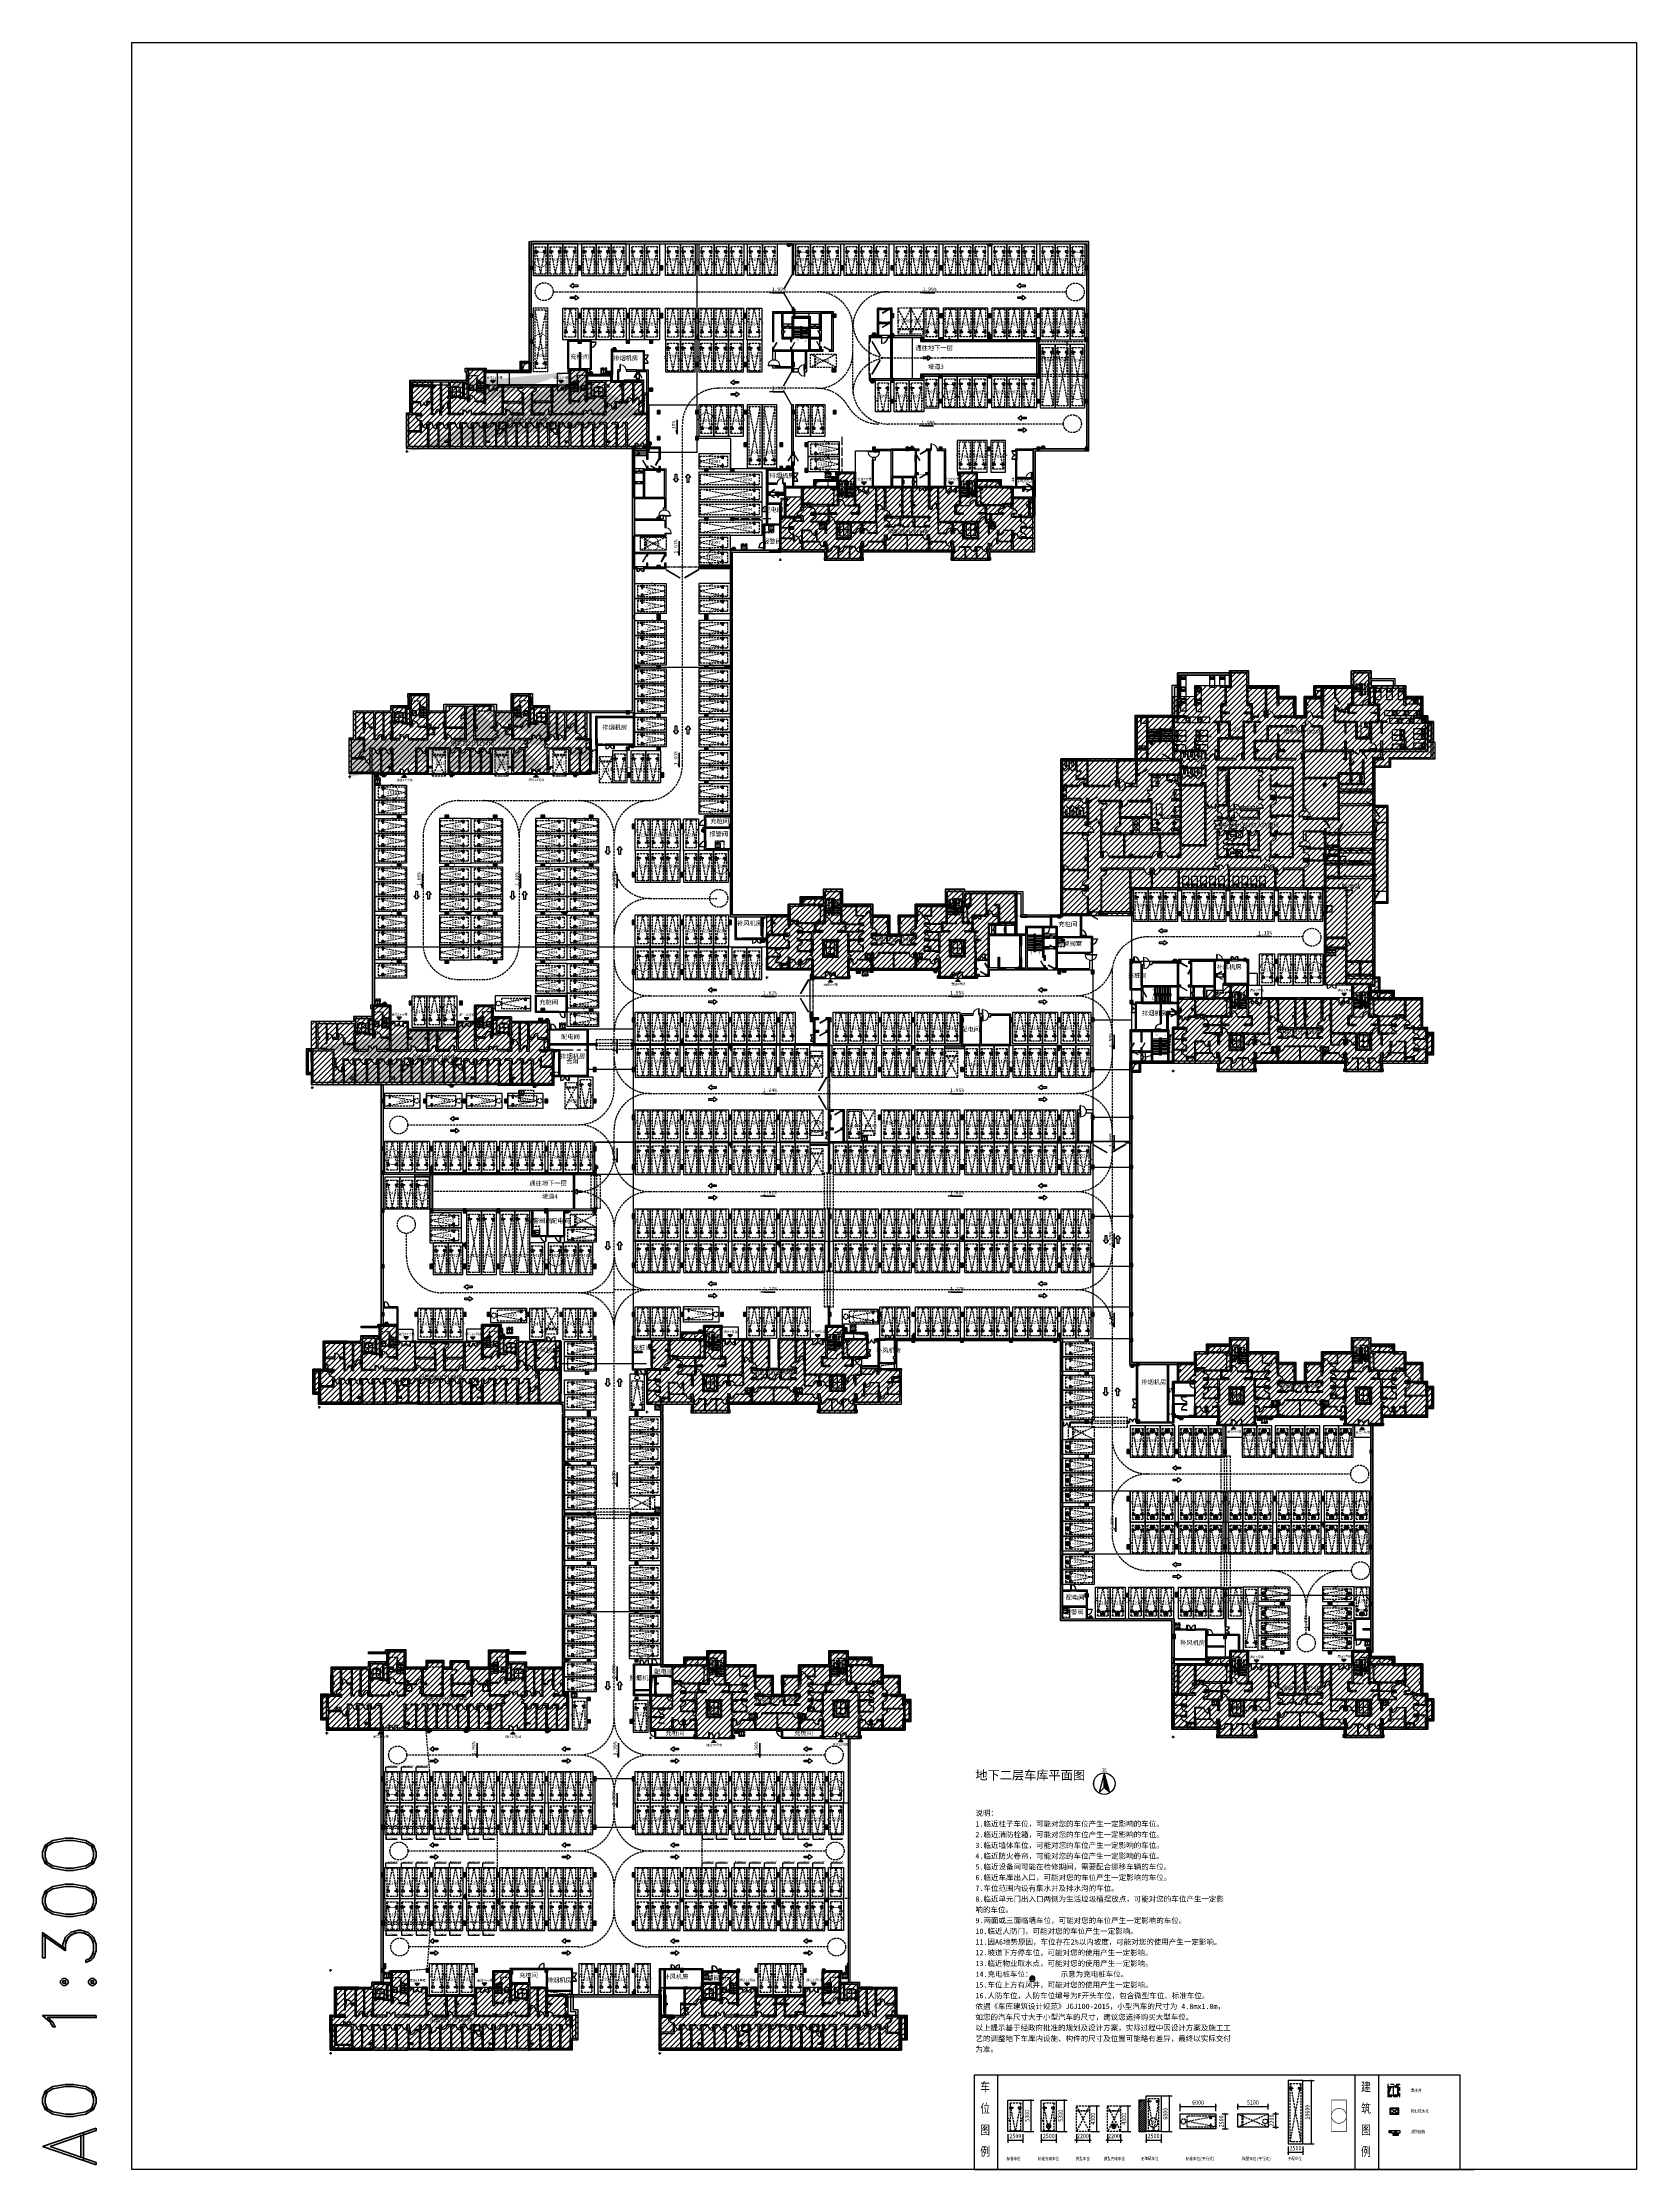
# Model space of a CAD drawing. Header units: millimetres. Extents: x -48310 to 218990, y -633409 to -276709.
import ezdxf
from ezdxf.enums import TextEntityAlignment as Align
from ezdxf.xclip import XClip

# ---------------------------------------------------------------- set-up
doc = ezdxf.new("R2010")
doc.units = ezdxf.units.MM
doc.header["$LTSCALE"] = 100
doc.header["$XCLIPFRAME"] = 0
for name, pattern in [('A6-DK-B1F$0$$0$HIDDEN2', [4.7625, 3.175, -1.5875]), ('A6-DK-B1F$0$ACO-DASHED', [3, 2, -1]), ('A6-DK-B1F$0$HIDDEN2', [4.7625, 3.175, -1.5875]), ('A6-DK-B2F$0$$0$HIDDEN2', [4.7625, 3.175, -1.5875]), ('A6-DK-B2F$0$DK-PD-1F(UP)$0$HIDDEN2', [4.7625, 3.175, -1.5875]), ('A6-DK-B2F$0$HIDDEN2', [4.7625, 3.175, -1.5875]), ('A6-DK-B2F$0$X-DK-BF1$0$X-DK-BF1$0$DK-WALL-B1F$0$HIDDEN2', [4.7625, 3.175, -1.5875]), ('A6-DK-BG-B2F$0$ACAD_ISO04W100', [30, 24, -3, 0, -3]), ('A6-DK-JSJ-B2F$0$HIDDEN2', [4.7625, 3.175, -1.5875]), ('A6-DK-renfang-B2F$0$DASH', [0.35, 0.25, -0.1]), ('A6-DK-renfang-B2F$0$DASHED', [19.05, 12.7, -6.35]), ('A6-DK-renfang-B2F$0$DASHED2', [0.375, 0.25, -0.125]), ('A6-DK-renfang-B2F$0$HIDDEN3', [1.905, 1.27, -0.635]), ('CENTER', [50.8, 31.75, -6.35, 6.35, -6.35]), ('X-2BF-11$0$HIDDEN2', [4.7625, 3.175, -1.5875]), ('X-2BF-13$0$HIDDEN2', [4.7625, 3.175, -1.5875]), ('X-2BF-14$0$AUDIT_D_210312115310-21', [0]), ('X-2BF-14$0$HIDDEN2', [4.7625, 3.175, -1.5875]), ('X-2BF-15$0$DASH', [0.35, 0.25, -0.1]), ('X-2BF-15$0$HIDDEN2', [4.7625, 3.175, -1.5875]), ('X-2BF-16$0$CENTER', [50.8, 31.75, -6.35, 6.35, -6.35]), ('X-2BF-16$0$HIDDEN2', [4.7625, 3.175, -1.5875]), ('X-2BF-17$0$HIDDEN2', [4.7625, 3.175, -1.5875]), ('X-2BF-18$0$HIDDEN2', [4.7625, 3.175, -1.5875]), ('X-CORE-2BF$0$HIDDEN2', [4.7625, 3.175, -1.5875]), ('X-CORE-2BF$0$XG-14CORE-SF$0$X1-CORE-SF$0$HIDDEN2', [4.7625, 3.175, -1.5875]), ('X-CORE-2BF-N$0$HIDDEN2', [4.7625, 3.175, -1.5875]), ('X-CORE-2BF-N$0$XG-14CORE-SF$0$X1-CORE-SF$0$HIDDEN2', [4.7625, 3.175, -1.5875]), ('X10-B2F$0$HIDDEN2', [4.7625, 3.175, -1.5875]), ('X3-B2F$0$HIDDEN2', [4.7625, 3.175, -1.5875]), ('X4-B2F$0$HIDDEN2', [4.7625, 3.175, -1.5875]), ('X5-B2F$0$HIDDEN2', [4.7625, 3.175, -1.5875]), ('X7-B2F$0$HIDDEN2', [4.7625, 3.175, -1.5875]), ('X8-B2F$0$HIDDEN2', [4.7625, 3.175, -1.5875]), ('X9-B2F$0$HIDDEN2', [4.7625, 3.175, -1.5875]), ('XA6-130-N-B2F$0$HIDDEN2', [4.7625, 3.175, -1.5875]), ('XA6-130-S-B2F$0$HIDDEN2', [4.7625, 3.175, -1.5875]), ('XG-130-CORE-B2F$0$ACO-DASHED', [3, 2, -1]), ('XG-130-CORE-B2F$0$HIDDEN2', [4.7625, 3.175, -1.5875]), ('XG-130-CORE-B2F$0$XG-14CORE-SF$0$X1-CORE-SF$0$HIDDEN2', [4.7625, 3.175, -1.5875]), ('XG-130-CORE-B2F(3700)$0$ACO-DASHED', [3, 2, -1]), ('XG-130-CORE-B2F(3700)$0$HIDDEN2', [4.7625, 3.175, -1.5875]), ('XG-130-CORE-B2F(3700)$0$XG-14CORE-SF$0$X1-CORE-SF$0$HIDDEN2', [4.7625, 3.175, -1.5875]), ('XG-130-CORE-B2F(5050)$0$HIDDEN2', [4.7625, 3.175, -1.5875]), ('XG-130-CORE-B2F(5050)$0$XG-14CORE-SF$0$X1-CORE-SF$0$HIDDEN2', [4.7625, 3.175, -1.5875])]:
    doc.linetypes.add(name, pattern=pattern)
doc.layers.get('Defpoints').update_dxf_attribs({"color": 189})
for name, color, linetype in [('-ACO-TTLB', 153, 'Continuous'), ('10#-HW-B2F$0$S-HATCH-X', 251, 'Continuous'), ('10#-W-B2F$0$S-COLUMN-S', 2, 'Continuous'), ('10#-W-B2F$0$S-TEXT', 7, 'Continuous'), ('11#-W-B2F$0$S-WALL-S', 4, 'Continuous'), ('11#-WTC-B2F$0$S-HATCH-X', 251, 'Continuous'), ('11#-WTC-B2F$0$S-WALL-S', 4, 'Continuous'), ('13#-HW-B2F$0$S-HATCH-X', 251, 'Continuous'), ('14#-HW-B2F$0$S-HATCH-S', 252, 'Continuous'), ('14#-HW-B2F$0$S-HATCH-X', 251, 'Continuous'), ('14#-HW-B2F$0$xref(dwg引用图层)', 7, 'Continuous'), ('15#-HW-B2F$0$S-HATCH-S', 252, 'Continuous'), ('16#-W-B2F$0$S-WALL-S', 4, 'Continuous'), ('16#-WTC-B2F$0$S-HATCH-X', 251, 'Continuous'), ('16#-WTC-B2F$0$S-WALL-S', 4, 'Continuous'), ('17#-W-B2F$0$S-WALL-S', 4, 'Continuous'), ('17#-WTC-B2F$0$S-HATCH-X', 251, 'Continuous'), ('17#-WTC-B2F$0$S-WALL-S', 4, 'Continuous'), ('18#-W-B2F$0$S-WALL-S', 4, 'Continuous'), ('18#-WTC-B2F$0$S-HATCH-X', 251, 'Continuous'), ('18#-WTC-B2F$0$S-WALL-S', 4, 'Continuous'), ('2#-HW-B2F$0$S-HATCH-X', 251, 'Continuous'), ('2#-W-B2F$0$S-COLUMN-S', 2, 'Continuous'), ('2#-W-B2F$0$S-WALL-S', 4, 'Continuous'), ('3#-HW-B2F$0$S-HATCH-X', 251, 'Continuous'), ('3#-W-B2F$0$S-COLUMN-S', 2, 'Continuous'), ('3#-W-B2F$0$S-WALL-S', 4, 'Continuous'), ('4#-HW-B2F$0$S-HATCH-X', 251, 'Continuous'), ('4#-W-B2F$0$S-COLUMN-S', 2, 'Continuous'), ('4#-W-B2F$0$S-WALL-S', 4, 'Continuous'), ('5#-HW-B2F$0$S-HATCH-X', 251, 'Continuous'), ('5#-W-B2F$0$S-COLUMN-S', 2, 'Continuous'), ('5#-W-B2F$0$S-WALL-S', 4, 'Continuous'), ('7#-HW-B2F$0$S-HATCH-X', 251, 'Continuous'), ('7#-W-B2F$0$S-COLUMN-S', 2, 'Continuous'), ('7#-W-B2F$0$S-WALL-S', 4, 'Continuous'), ('8#-HW-B2F$0$S-HATCH-X', 251, 'Continuous'), ('8#-W-B2F$0$S-COLUMN-S', 2, 'Continuous'), ('8#-W-B2F$0$S-WALL-S', 4, 'Continuous'), ('9#-HW-B2F$0$S-HATCH-X', 251, 'Continuous'), ('9#-W-B2F$0$S-COLUMN-S', 2, 'Continuous'), ('9#-W-B2F$0$S-WALL-S', 4, 'Continuous'), ('A-DIMS-INSD', 3, 'Continuous'), ('A-HATCH', 251, 'Continuous'), ('A-LEVEL-RefEdit0', 181, 'Continuous'), ('A-MARK', 232, 'Continuous'), ('A-ROOM-IDEN', 31, 'Continuous'), ('A-TEXT', 191, 'Continuous'), ('A-TITLE', 222, 'Continuous'), ('A-WIND-IDEN', 244, 'Continuous'), ('A6-DK-B1F$0$$0$A-PRKG', 175, 'A6-DK-B1F$0$$0$HIDDEN2'), ('A6-DK-B1F$0$A-HATCH', 251, 'Continuous'), ('A6-DK-B1F$0$A-MARK', 232, 'Continuous'), ('A6-DK-B1F$0$A-PRKG', 175, 'A6-DK-B1F$0$HIDDEN2'), ('A6-DK-B1F$0$A-PRKG-SIGN', 252, 'Continuous'), ('A6-DK-B1F$0$A-X-CLIP', 249, 'Continuous'), ('A6-DK-B1F$0$DK-WALL-B1F$0$A-MARK', 232, 'Continuous'), ('A6-DK-B2F$0$$0$A-PRKG', 175, 'A6-DK-B2F$0$$0$HIDDEN2'), ('A6-DK-B2F$0$-ACO-DIMS', 144, 'Continuous'), ('A6-DK-B2F$0$A-CONC', 30, 'Continuous'), ('A6-DK-B2F$0$A-DOOR', 190, 'Continuous'), ('A6-DK-B2F$0$A-FIXT', 6, 'Continuous'), ('A6-DK-B2F$0$A-PRKG', 175, 'A6-DK-B2F$0$HIDDEN2'), ('A6-DK-B2F$0$A-PRKG-SIGN', 252, 'Continuous'), ('A6-DK-B2F$0$A-STAIR', 142, 'Continuous'), ('A6-DK-B2F$0$A-TRACK', 77, 'A6-DK-B2F$0$HIDDEN2'), ('A6-DK-B2F$0$A-VOID', 221, 'A6-DK-B2F$0$HIDDEN2'), ('A6-DK-B2F$0$A-WALL', 2, 'Continuous'), ('A6-DK-B2F$0$DK-PD-1F(UP)$0$A-DETL-EBPT', 240, 'A6-DK-B2F$0$DK-PD-1F(UP)$0$HIDDEN2'), ('A6-DK-B2F$0$DK-WALL-B1F$0$A-MARK', 232, 'Continuous'), ('A6-DK-B2F$0$G-CODT-BLDG', 102, 'Continuous'), ('A6-DK-B2F$0$X-DK-BF1$0$X-DK-BF1$0$DK-WALL-B1F$0$A-DOOR', 190, 'Continuous'), ('A6-DK-BG-B2F$0$-ACO-AXIS', 8, 'A6-DK-BG-B2F$0$ACAD_ISO04W100'), ('A6-DK-BG-B2F$0$-ACO-DIMS', 144, 'Continuous'), ('A6-DK-BG-B2F$0$A-DRAIN', 152, 'Continuous'), ('A6-DK-BG-B2F$0$A-STAIR', 142, 'Continuous'), ('A6-DK-BG-B2F$0$G-CODT-BLDG', 102, 'Continuous'), ('A6-DK-JSJ-B2F$0$A-DRAIN', 152, 'Continuous'), ('A6-DK-JSJ-B2F$0$A-HOLE-FLOR', 242, 'Continuous'), ('A6-DK-JSJ-B2F$0$A-LOWER', 131, 'A6-DK-JSJ-B2F$0$HIDDEN2'), ('A6-DK-JSJ-B2F$0$X23-BF$0$A-HATCH', 251, 'Continuous'), ('A6-DK-renfang-B2F$0$-ACO-LINE', 137, 'Continuous'), ('A6-DK-renfang-B2F$0$-ACO-TTLB', 153, 'Continuous'), ('A6-DK-renfang-B2F$0$A-DIMS-INSD', 3, 'Continuous'), ('A6-DK-renfang-B2F$0$A-FIXT-DASH', 211, 'A6-DK-renfang-B2F$0$HIDDEN3'), ('A6-DK-renfang-B2F$0$A-STRS', 2, 'Continuous'), ('A6-DK-renfang-B2F$0$A-家具2', 6, 'Continuous'), ('A6-DK-renfang-B2F$0$COLUMN', 9, 'Continuous'), ('A6-DK-renfang-B2F$0$DIM_LEAD', 3, 'Continuous'), ('A6-DK-renfang-B2F$0$DIM_SYMB', 3, 'Continuous'), ('A6-DK-renfang-B2F$0$DOTE', 1, 'Continuous'), ('A6-DK-renfang-B2F$0$fur', 253, 'Continuous'), ('A6-DK-renfang-B2F$0$PUB_HATCH', 8, 'Continuous'), ('A6-DK-renfang-B2F$0$PUB_TEXT', 3, 'Continuous'), ('A6-DK-renfang-B2F$0$STAIR', 2, 'Continuous'), ('A6-DK-renfang-B2F$0$WALL', 9, 'Continuous'), ('A6-DK-renfang-B2F$0$WALL-MOVE', 6, 'Continuous'), ('A6-DK-renfang-B2F$0$WINDOW', 4, 'Continuous'), ('A6-DK-renfang-B2F$0$人防门', 3, 'Continuous'), ('A6-W-B2$0$S-WALL-S', 4, 'Continuous'), ('A6-W-B2-BH$0$S-HATCH-S', 252, 'Continuous'), ('a_parking_number', 200, 'Continuous'), ('TP-DK-1(xhs)$0$P-J-DIM-L', 70, 'Continuous'), ('TP-DK-1(xhs)$0$P-X-L', 240, 'Continuous'), ('TP-DK-1(xhs)$0$P-X-M', 2, 'Continuous'), ('TP-DK-1(xhs)$0$P-X-X', 1, 'Continuous'), ('X-2BF-11$0$A-DRAIN', 152, 'Continuous'), ('X-2BF-11$0$A-HOLE-FLOR', 242, 'Continuous'), ('X-2BF-11$0$A-LOWER', 131, 'X-2BF-11$0$HIDDEN2'), ('X-2BF-11$0$A-ROOF', 140, 'Continuous'), ('X-2BF-11$0$A-STAIR', 142, 'Continuous'), ('X-2BF-11$0$A-WALL', 2, 'Continuous'), ('X-2BF-11$0$X23-BF$0$A-HATCH', 251, 'Continuous'), ('X-2BF-11$0$xref(dwg引用图层)', 7, 'Continuous'), ('X-2BF-11$0$XU-CORE-1F-N$0$A-DOOR', 190, 'Continuous'), ('X-2BF-11$0$XU-CORE-SF$0$A-DOOR', 190, 'Continuous'), ('X-2BF-13$0$A-DRAIN', 152, 'Continuous'), ('X-2BF-13$0$A-HOLE-FLOR', 242, 'Continuous'), ('X-2BF-13$0$A-LOWER', 131, 'X-2BF-13$0$HIDDEN2'), ('X-2BF-13$0$A-ROOF', 140, 'Continuous'), ('X-2BF-13$0$A-WALL', 2, 'Continuous'), ('X-2BF-13$0$X23-BF$0$A-HATCH', 251, 'Continuous'), ('X-2BF-13$0$xref(dwg引用图层)', 7, 'Continuous'), ('X-2BF-13$0$XU-CORE-1F-N$0$A-DOOR', 190, 'Continuous'), ('X-2BF-13$0$XU-CORE-SF$0$A-DOOR', 190, 'Continuous'), ('X-2BF-14$0$A-DRAIN', 152, 'X-2BF-14$0$AUDIT_D_210312115310-21'), ('X-2BF-14$0$A-HOLE-FLOR', 242, 'X-2BF-14$0$AUDIT_D_210312115310-21'), ('X-2BF-14$0$A-LOWER', 131, 'X-2BF-14$0$HIDDEN2'), ('X-2BF-14$0$A-ROOF', 140, 'Continuous'), ('X-2BF-14$0$A-WALL', 2, 'Continuous'), ('X-2BF-14$0$X23-BF$0$A-HATCH', 251, 'X-2BF-14$0$AUDIT_D_210312115310-21'), ('X-2BF-14$0$xref(dwg引用图层)', 7, 'Continuous'), ('X-2BF-14$0$XU-CORE-1F-N$0$A-DOOR', 190, 'Continuous'), ('X-2BF-14$0$XU-CORE-SF$0$A-DOOR', 190, 'Continuous'), ('X-2BF-14$0$XU-CORE-SF$0$XU-CORE-SF$0$A-SILL', 135, 'Continuous'), ('X-2BF-15$0$A-DRAIN', 152, 'Continuous'), ('X-2BF-15$0$A-HOLE-FLOR', 242, 'Continuous'), ('X-2BF-15$0$A-LOWER', 131, 'X-2BF-15$0$HIDDEN2'), ('X-2BF-15$0$A-ROOF', 140, 'Continuous'), ('X-2BF-15$0$A-STAIR', 142, 'Continuous'), ('X-2BF-15$0$A-WALL', 2, 'Continuous'), ('X-2BF-15$0$X23-BF$0$A-HATCH', 251, 'Continuous'), ('X-2BF-15$0$xref(dwg引用图层)', 7, 'Continuous'), ('X-2BF-15$0$XU-CORE-1F-N$0$A-DOOR', 190, 'Continuous'), ('X-2BF-15$0$XU-CORE-SF$0$A-DOOR', 190, 'Continuous'), ('X-2BF-16$0$A-DRAIN', 152, 'Continuous'), ('X-2BF-16$0$A-HOLE-FLOR', 242, 'Continuous'), ('X-2BF-16$0$A-LOWER', 131, 'X-2BF-16$0$HIDDEN2'), ('X-2BF-16$0$A-ROOF', 140, 'Continuous'), ('X-2BF-16$0$A-STAIR', 142, 'Continuous'), ('X-2BF-16$0$A-WALL', 2, 'Continuous'), ('X-2BF-16$0$X23-BF$0$A-HATCH', 251, 'Continuous'), ('X-2BF-16$0$xref(dwg引用图层)', 7, 'Continuous'), ('X-2BF-16$0$XU-CORE-1F-N$0$A-DOOR', 190, 'Continuous'), ('X-2BF-16$0$XU-CORE-SF$0$A-DOOR', 190, 'Continuous'), ('X-2BF-17$0$$0$XU-CORE-SF$0$XU-CORE-SF$0$A-SILL', 135, 'Continuous'), ('X-2BF-17$0$A-DETL-METAL', 62, 'Continuous'), ('X-2BF-17$0$A-DRAIN', 152, 'Continuous'), ('X-2BF-17$0$A-HOLE-FLOR', 242, 'Continuous'), ('X-2BF-17$0$A-LOWER', 131, 'X-2BF-17$0$HIDDEN2'), ('X-2BF-17$0$A-STAIR', 142, 'Continuous'), ('X-2BF-17$0$A-WALL', 2, 'Continuous'), ('X-2BF-17$0$X23-BF$0$A-HATCH', 251, 'Continuous'), ('X-2BF-17$0$xref(dwg引用图层)', 7, 'Continuous'), ('X-2BF-17$0$XU-CORE-1F-N$0$A-DOOR', 190, 'Continuous'), ('X-2BF-17$0$XU-CORE-SF$0$A-DOOR', 190, 'Continuous'), ('X-2BF-18$0$A-DRAIN', 152, 'Continuous'), ('X-2BF-18$0$A-HOLE-FLOR', 242, 'Continuous'), ('X-2BF-18$0$A-LOWER', 131, 'X-2BF-18$0$HIDDEN2'), ('X-2BF-18$0$A-WALL', 2, 'Continuous'), ('X-2BF-18$0$X23-BF$0$A-HATCH', 251, 'Continuous'), ('X-2BF-18$0$xref(dwg引用图层)', 7, 'Continuous'), ('X-2BF-18$0$XU-CORE-1F-N$0$A-DOOR', 190, 'Continuous'), ('X-2BF-18$0$XU-CORE-SF$0$A-DOOR', 190, 'Continuous'), ('X-2BF-18$0$XU-CORE-SF$0$XU-CORE-SF$0$A-STAIR', 142, 'Continuous'), ('X-2BF-18$1$A-ROOF', 140, 'Continuous'), ('X-CORE-2BF$0$A-DRAIN', 152, 'Continuous'), ('X-CORE-2BF$0$A-HOLE-FLOR', 242, 'Continuous'), ('X-CORE-2BF$0$A-INDEX', 134, 'Continuous'), ('X-CORE-2BF$0$A-LOWER', 131, 'X-CORE-2BF$0$HIDDEN2'), ('X-CORE-2BF$0$A-RAIL', 55, 'Continuous'), ('X-CORE-2BF$0$A-STAIR', 142, 'Continuous'), ('X-CORE-2BF$0$A-WALL', 2, 'Continuous'), ('X-CORE-2BF$0$X23-BF$0$A-HATCH', 251, 'Continuous'), ('X-CORE-2BF$0$XU-CORE-28F-1F$0$A-STAIR', 142, 'Continuous'), ('X-CORE-2BF$0$XU-CORE-SF$0$A-EVTR', 193, 'Continuous'), ('X-CORE-2BF$0$XU-CORE-SF$0$XU-CORE-SF$0$A-DOOR', 190, 'Continuous'), ('X-CORE-2BF$0$XU-CORE-SF$0$XU-CORE-SF$0$A-SILL', 135, 'Continuous'), ('X-CORE-2BF$0$XU-CORE-SF$0$XU-CORE-SF$0$A-WIND', 126, 'Continuous'), ('X-CORE-2BF-N$0$A-DRAIN', 152, 'Continuous'), ('X-CORE-2BF-N$0$A-HOLE-FLOR', 242, 'Continuous'), ('X-CORE-2BF-N$0$A-INDEX', 134, 'Continuous'), ('X-CORE-2BF-N$0$A-LOWER', 131, 'X-CORE-2BF-N$0$HIDDEN2'), ('X-CORE-2BF-N$0$A-RAIL', 55, 'Continuous'), ('X-CORE-2BF-N$0$A-STAIR', 142, 'Continuous'), ('X-CORE-2BF-N$0$A-WALL', 2, 'Continuous'), ('X-CORE-2BF-N$0$X23-BF$0$A-HATCH', 251, 'Continuous'), ('X-CORE-2BF-N$0$XU-CORE-28F-1F$0$A-STAIR', 142, 'Continuous'), ('X-CORE-2BF-N$0$XU-CORE-SF$0$A-EVTR', 193, 'Continuous'), ('X-CORE-2BF-N$0$XU-CORE-SF$0$XU-CORE-SF$0$A-DOOR', 190, 'Continuous'), ('X-CORE-2BF-N$0$XU-CORE-SF$0$XU-CORE-SF$0$A-SILL', 135, 'Continuous'), ('X-CORE-2BF-N$0$XU-CORE-SF$0$XU-CORE-SF$0$A-WIND', 126, 'Continuous'), ('X10-B2F$0$A-DOOR', 190, 'Continuous'), ('X10-B2F$0$A-DRAIN', 152, 'Continuous'), ('X10-B2F$0$A-HOLE-FLOR', 242, 'Continuous'), ('X10-B2F$0$A-LOWER', 131, 'X10-B2F$0$HIDDEN2'), ('X10-B2F$0$A-STAIR', 142, 'Continuous'), ('X10-B2F$0$A-VOID', 221, 'X10-B2F$0$HIDDEN2'), ('X10-B2F$0$A-WALL', 2, 'Continuous'), ('X10-B2F$0$X23-BF$0$A-HATCH', 251, 'Continuous'), ('X10-B2F$0$xref(dwg引用图层)', 7, 'Continuous'), ('X2-B2F$0$xref(dwg引用图层)', 7, 'Continuous'), ('X3-B2F$0$A-CONC', 30, 'Continuous'), ('X3-B2F$0$A-DOOR', 190, 'Continuous'), ('X3-B2F$0$A-DRAIN', 152, 'Continuous'), ('X3-B2F$0$A-HOLE-FLOR', 242, 'Continuous'), ('X3-B2F$0$A-LOWER', 131, 'X3-B2F$0$HIDDEN2'), ('X3-B2F$0$A-VOID', 221, 'X3-B2F$0$HIDDEN2'), ('X3-B2F$0$A-WALL', 2, 'Continuous'), ('X3-B2F$0$X23-BF$0$A-HATCH', 251, 'Continuous'), ('X3-B2F$0$xref(dwg引用图层)', 7, 'Continuous'), ('X4-B2F$0$A-DOOR', 190, 'Continuous'), ('X4-B2F$0$A-DRAIN', 152, 'Continuous'), ('X4-B2F$0$A-HOLE-FLOR', 242, 'Continuous'), ('X4-B2F$0$A-LOWER', 131, 'X4-B2F$0$HIDDEN2'), ('X4-B2F$0$A-STAIR', 142, 'Continuous'), ('X4-B2F$0$A-VOID', 221, 'X4-B2F$0$HIDDEN2'), ('X4-B2F$0$A-WALL', 2, 'Continuous'), ('X4-B2F$0$X23-BF$0$A-HATCH', 251, 'Continuous'), ('X4-B2F$0$xref(dwg引用图层)', 7, 'Continuous'), ('X5-B2F$0$A-CONC', 30, 'Continuous'), ('X5-B2F$0$A-DRAIN', 152, 'Continuous'), ('X5-B2F$0$A-HOLE-FLOR', 242, 'Continuous'), ('X5-B2F$0$A-LOWER', 131, 'X5-B2F$0$HIDDEN2'), ('X5-B2F$0$A-VOID', 221, 'X5-B2F$0$HIDDEN2'), ('X5-B2F$0$A-WALL', 2, 'Continuous'), ('X5-B2F$0$X23-BF$0$A-HATCH', 251, 'Continuous'), ('X5-B2F$0$xref(dwg引用图层)', 7, 'Continuous'), ('X7-B2F$0$A-CONC', 30, 'Continuous'), ('X7-B2F$0$A-DOOR', 190, 'Continuous'), ('X7-B2F$0$A-DRAIN', 152, 'Continuous'), ('X7-B2F$0$A-HOLE-FLOR', 242, 'Continuous'), ('X7-B2F$0$A-LOWER', 131, 'X7-B2F$0$HIDDEN2'), ('X7-B2F$0$A-WALL', 2, 'Continuous'), ('X7-B2F$0$X23-BF$0$A-HATCH', 251, 'Continuous'), ('X7-B2F$0$xref(dwg引用图层)', 7, 'Continuous'), ('X8-B2F$0$A-CONC', 30, 'Continuous'), ('X8-B2F$0$A-DOOR', 190, 'Continuous'), ('X8-B2F$0$A-DRAIN', 152, 'Continuous'), ('X8-B2F$0$A-HOLE-FLOR', 242, 'Continuous'), ('X8-B2F$0$A-LOWER', 131, 'X8-B2F$0$HIDDEN2'), ('X8-B2F$0$A-STAIR', 142, 'Continuous'), ('X8-B2F$0$A-VOID', 221, 'X8-B2F$0$HIDDEN2'), ('X8-B2F$0$A-WALL', 2, 'Continuous'), ('X8-B2F$0$X23-BF$0$A-HATCH', 251, 'Continuous'), ('X8-B2F$0$xref(dwg引用图层)', 7, 'Continuous'), ('X9-B2F$0$A-CONC', 30, 'Continuous'), ('X9-B2F$0$A-DOOR', 190, 'Continuous'), ('X9-B2F$0$A-DRAIN', 152, 'Continuous'), ('X9-B2F$0$A-HOLE-FLOR', 242, 'Continuous'), ('X9-B2F$0$A-LOWER', 131, 'X9-B2F$0$HIDDEN2'), ('X9-B2F$0$A-STAIR', 142, 'Continuous'), ('X9-B2F$0$A-VOID', 221, 'X9-B2F$0$HIDDEN2'), ('X9-B2F$0$A-WALL', 2, 'Continuous'), ('X9-B2F$0$X23-BF$0$A-HATCH', 251, 'Continuous'), ('X9-B2F$0$xref(dwg引用图层)', 7, 'Continuous'), ('XA6-130-N-B2F$0$A-CONC', 30, 'Continuous'), ('XA6-130-N-B2F$0$A-DOOR', 190, 'Continuous'), ('XA6-130-N-B2F$0$A-STAIR', 142, 'Continuous'), ('XA6-130-N-B2F$0$A-VOID', 221, 'XA6-130-N-B2F$0$HIDDEN2'), ('XA6-130-N-B2F$0$A-WALL', 2, 'Continuous'), ('XA6-130-S-B2F$0$A-DOOR', 190, 'Continuous'), ('XA6-130-S-B2F$0$A-STAIR', 142, 'Continuous'), ('XA6-130-S-B2F$0$A-VOID', 221, 'XA6-130-S-B2F$0$HIDDEN2'), ('XA6-130-S-B2F$0$A-WALL', 2, 'Continuous'), ('XG-130-CORE-B2F$0$A-DOOR', 190, 'Continuous'), ('XG-130-CORE-B2F$0$A-DRAIN', 152, 'Continuous'), ('XG-130-CORE-B2F$0$A-EVTR', 193, 'Continuous'), ('XG-130-CORE-B2F$0$A-HOLE-FLOR', 242, 'Continuous'), ('XG-130-CORE-B2F$0$A-LOWER', 131, 'XG-130-CORE-B2F$0$HIDDEN2'), ('XG-130-CORE-B2F$0$A-SILL', 135, 'Continuous'), ('XG-130-CORE-B2F$0$A-STAIR', 142, 'Continuous'), ('XG-130-CORE-B2F$0$A-WALL', 2, 'Continuous'), ('XG-130-CORE-B2F$0$X23-BF$0$A-HATCH', 251, 'Continuous'), ('XG-130-CORE-B2F$0$XG-14CORE-SF$0$X1-CORE-SF$0$A-INDEX', 134, 'Continuous'), ('XG-130-CORE-B2F$0$XG-14CORE-SF$0$X1-CORE-SF$0$A-RAIL', 55, 'Continuous'), ('XG-130-CORE-B2F$0$XG-14CORE-SF$0$X1-CORE-SF$0$A-STAIR', 142, 'Continuous'), ('XG-130-CORE-B2F$0$XU-3A-28F-SF$0$A-WIND', 126, 'Continuous'), ('XG-130-CORE-B2F(3700)$0$A-DOOR', 190, 'Continuous'), ('XG-130-CORE-B2F(3700)$0$A-DRAIN', 152, 'Continuous'), ('XG-130-CORE-B2F(3700)$0$A-EVTR', 193, 'Continuous'), ('XG-130-CORE-B2F(3700)$0$A-HOLE-FLOR', 242, 'Continuous'), ('XG-130-CORE-B2F(3700)$0$A-LOWER', 131, 'XG-130-CORE-B2F(3700)$0$HIDDEN2'), ('XG-130-CORE-B2F(3700)$0$A-SILL', 135, 'Continuous'), ('XG-130-CORE-B2F(3700)$0$A-STAIR', 142, 'Continuous'), ('XG-130-CORE-B2F(3700)$0$A-WALL', 2, 'Continuous'), ('XG-130-CORE-B2F(3700)$0$X23-BF$0$A-HATCH', 251, 'Continuous'), ('XG-130-CORE-B2F(3700)$0$XG-14CORE-SF$0$X1-CORE-SF$0$A-INDEX', 134, 'Continuous'), ('XG-130-CORE-B2F(3700)$0$XG-14CORE-SF$0$X1-CORE-SF$0$A-RAIL', 55, 'Continuous'), ('XG-130-CORE-B2F(3700)$0$XG-14CORE-SF$0$X1-CORE-SF$0$A-STAIR', 142, 'Continuous'), ('XG-130-CORE-B2F(3700)$0$XU-3A-28F-SF$0$A-WIND', 126, 'Continuous'), ('XG-130-CORE-B2F(5050)$0$A-DOOR', 190, 'Continuous'), ('XG-130-CORE-B2F(5050)$0$A-DRAIN', 152, 'Continuous'), ('XG-130-CORE-B2F(5050)$0$A-HOLE-FLOR', 242, 'Continuous'), ('XG-130-CORE-B2F(5050)$0$A-LOWER', 131, 'XG-130-CORE-B2F(5050)$0$HIDDEN2'), ('XG-130-CORE-B2F(5050)$0$A-SILL', 135, 'Continuous'), ('XG-130-CORE-B2F(5050)$0$A-STAIR', 142, 'Continuous'), ('XG-130-CORE-B2F(5050)$0$A-VOID', 221, 'XG-130-CORE-B2F(5050)$0$HIDDEN2'), ('XG-130-CORE-B2F(5050)$0$A-WALL', 2, 'Continuous'), ('XG-130-CORE-B2F(5050)$0$X23-BF$0$A-HATCH', 251, 'Continuous'), ('XG-130-CORE-B2F(5050)$0$XG-14CORE-SF$0$X1-CORE-SF$0$A-INDEX', 134, 'Continuous'), ('XG-130-CORE-B2F(5050)$0$XG-14CORE-SF$0$X1-CORE-SF$0$A-RAIL', 55, 'Continuous'), ('XG-130-CORE-B2F(5050)$0$XG-14CORE-SF$0$X1-CORE-SF$0$A-STAIR', 142, 'Continuous'), ('XG-130-CORE-B2F(5050)$0$XU-3A-28F-SF$0$A-WIND', 126, 'Continuous'), ('xref(dwg引用图层)', 7, 'Continuous'), ('留孔', 1, 'Continuous'), ('车位编号', 6, 'Continuous')]:
    doc.layers.add(name, color=color, linetype=linetype)
for name, color, linetype, plot in [('10#-HW-B2F$0$S-EDIT', 241, 'Continuous', False), ('17#-W-B2F$0$defpoint', 7, 'Continuous', False), ('2#-HW-B2F$0$S-EDIT', 241, 'Continuous', False), ('3#-HW-B2F$0$S-EDIT', 241, 'Continuous', False), ('4#-HW-B2F$0$S-EDIT', 241, 'Continuous', False), ('5#-HW-B2F$0$S-EDIT', 241, 'Continuous', False), ('7#-HW-B2F$0$S-EDIT', 241, 'Continuous', False), ('8#-HW-B2F$0$S-EDIT', 241, 'Continuous', False), ('9#-HW-B2F$0$S-EDIT', 241, 'Continuous', False), ('A-AREA-ROOM', 5, 'CENTER', False), ('A6-DK-B2F$0$-ACO-EDIT', 210, 'Continuous', False), ('A6-W-B2$0$S-EDIT', 241, 'Continuous', False), ('X-2BF-16$0$A-AREA-ROOM', 5, 'X-2BF-16$0$CENTER', False), ('X-CORE-2BF$0$XG-14CORE-SF$0$X1-CORE-SF$0$-ACO-PLTW', 220, 'X-CORE-2BF$0$XG-14CORE-SF$0$X1-CORE-SF$0$HIDDEN2', False), ('X-CORE-2BF-N$0$XG-14CORE-SF$0$X1-CORE-SF$0$-ACO-PLTW', 220, 'X-CORE-2BF-N$0$XG-14CORE-SF$0$X1-CORE-SF$0$HIDDEN2', False), ('XG-130-CORE-B2F$0$XG-14CORE-SF$0$X1-CORE-SF$0$-ACO-PLTW', 220, 'XG-130-CORE-B2F$0$XG-14CORE-SF$0$X1-CORE-SF$0$HIDDEN2', False), ('XG-130-CORE-B2F(3700)$0$XG-14CORE-SF$0$X1-CORE-SF$0$-ACO-PLTW', 220, 'XG-130-CORE-B2F(3700)$0$XG-14CORE-SF$0$X1-CORE-SF$0$HIDDEN2', False), ('XG-130-CORE-B2F(5050)$0$XG-14CORE-SF$0$X1-CORE-SF$0$-ACO-PLTW', 220, 'XG-130-CORE-B2F(5050)$0$XG-14CORE-SF$0$X1-CORE-SF$0$HIDDEN2', False)]:
    doc.layers.add(name, color=color, linetype=linetype, plot=plot)
for name, color, linetype, lineweight in [('A6-DK-renfang-B2F$0$洁具', 6, 'Continuous', 9), ('LVTRY', 6, 'Continuous', 18), ('PUB_DIM', 3, 'Continuous', 15), ('PUB_TEXT', 7, 'Continuous', 15)]:
    doc.layers.add(name, color=color, linetype=linetype, lineweight=lineweight)
doc.layers.add('yichutu', color=7, linetype='Continuous', true_color=0xffffff, plot=False)
doc.styles.add('-黑体', font='simhei.ttf')
doc.styles.add('A6-DK-B2F$0$华文细黑', font='STXIHEI.TTF')
doc.styles.add('A6-DK-BG-B2F$0$华文细黑', font='STXIHEI.TTF')
doc.styles.add('A6-DK-renfang-B2F$0$_TCH_DIM', font='SIMPLEX', dxfattribs={"bigfont": 'GBCBIG'})
doc.styles.add('HT_T3', font='simhei.ttf', dxfattribs={"width": 0.8})
doc.styles.add('romand', font='romand.shx', dxfattribs={"width": 0.8})
doc.styles.add('华文细黑', font='STXIHEI.TTF')
doc.styles.add('黑体', font='simhei.ttf', dxfattribs={"width": 0.8})
doc.dimstyles.new('_TCH_ARCH&&300', dxfattribs={"dimtxt": 766.075949, "dimasz": 300, "dimexe": 450, "dimexo": 450, "dimgap": 300, "dimtad": 1, "dimdec": 0, "dimzin": 0, "dimdsep": 46, "dimtxsty": 'HT_T3', "dimblk": 'ARCHTICK', "dimcen": 0.09, "dimclrt": 7, "dimazin": 2, "dimtfac": 1, "dimtdec": 0, "dimtix": 1, "dimtmove": 2, "dimatfit": 3, "dimfxl": 1, "dimtolj": 1, "dimtzin": 0, "dimarcsym": 0})
pattern_1 = [(45, (2e-06, 600000), (-449.0128, 449.0128), [])]

# ---------------------------------------------------------------- blocks, each defined once
blk = doc.blocks.new('*U77')
for points in [[(-1000, 35), (-1050, 35), (-1050, -35), (-1000, -35)], [(-965, 985), (-965, 35), (-1000, 35), (-1000, 985)], [(0, 35), (-50, 35), (-50, -35), (0, -35)]]:
    blk.add_lwpolyline(points, close=True)
blk.add_arc((-1000, 35), 950, 0, 90)
blk = doc.blocks.new('*U76')
for points in [[(-850, 35), (-900, 35), (-900, -35), (-850, -35)], [(0, 35), (-50, 35), (-50, -35), (0, -35)], [(-815, -835), (-815, -35), (-850, -35), (-850, -835)]]:
    blk.add_lwpolyline(points, close=True)
blk.add_arc((-850, -35), 800, 270, 0)
blk = doc.blocks.new('*U73')
for points in [[(-850, 35), (-900, 35), (-900, -35), (-850, -35)], [(0, 35), (-50, 35), (-50, -35), (0, -35)], [(-815, -835), (-815, -35), (-850, -35), (-850, -835)]]:
    blk.add_lwpolyline(points, close=True)
blk.add_arc((-850, -35), 800, 270, 0)
blk = doc.blocks.new('*U74')
at = {"linetype": 'ByBlock', "lineweight": -2}
for points in [[(0, -35), (50, -35), (50, 35), (0, 35)], [(1150, -35), (1200, -35), (1200, 35), (1150, 35)], [(85, -585), (85, -35), (50, -35), (50, -585)], [(1115, -585), (1115, -35), (1150, -35), (1150, -585)]]:
    blk.add_lwpolyline(points, close=True, dxfattribs=at)
for centre, start, end in [((50, -35), 270, 0), ((1150, -35), 180, 270)]:
    blk.add_arc(centre, 550, start, end, dxfattribs=at)
blk = doc.blocks.new('*U66')
for points in [[(-850, 35), (-900, 35), (-900, -35), (-850, -35)], [(0, 35), (-50, 35), (-50, -35), (0, -35)], [(-815, -835), (-815, -35), (-850, -35), (-850, -835)]]:
    blk.add_lwpolyline(points, close=True)
blk.add_arc((-850, -35), 800, 270, 0)
blk = doc.blocks.new('*U67')
for points in [[(-850, 35), (-900, 35), (-900, -35), (-850, -35)], [(0, 35), (-50, 35), (-50, -35), (0, -35)], [(-815, -835), (-815, -35), (-850, -35), (-850, -835)]]:
    blk.add_lwpolyline(points, close=True)
blk.add_arc((-850, -35), 800, 270, 0)
blk = doc.blocks.new('*U68')
for points in [[(-900, 35), (-850, 35), (-850, -35), (-900, -35)], [(-50, 35), (0, 35), (0, -35), (-50, -35)], [(-85, -835), (-85, -35), (-50, -35), (-50, -835)]]:
    blk.add_lwpolyline(points, close=True)
blk.add_arc((-50, -35), 800, 180, 270)
blk = doc.blocks.new('*U69')
at = {"linetype": 'ByBlock', "lineweight": -2}
for points in [[(0, -35), (50, -35), (50, 35), (0, 35)], [(1750, -35), (1800, -35), (1800, 35), (1750, 35)], [(85, -885), (85, -35), (50, -35), (50, -885)], [(1715, -885), (1715, -35), (1750, -35), (1750, -885)]]:
    blk.add_lwpolyline(points, close=True, dxfattribs=at)
for centre, start, end in [((50, -35), 270, 0), ((1750, -35), 180, 270)]:
    blk.add_arc(centre, 850, start, end, dxfattribs=at)
blk = doc.blocks.new('*U70')
for points in [[(-900, -35), (-850, -35), (-850, 35), (-900, 35)], [(-85, 835), (-85, 35), (-50, 35), (-50, 835)], [(-50, -35), (0, -35), (0, 35), (-50, 35)]]:
    blk.add_lwpolyline(points, close=True)
blk.add_arc((-50, 35), 800, 90, 180)
blk = doc.blocks.new('*U71')
for points in [[(-900, 35), (-850, 35), (-850, -35), (-900, -35)], [(-50, 35), (0, 35), (0, -35), (-50, -35)], [(-85, -835), (-85, -35), (-50, -35), (-50, -835)]]:
    blk.add_lwpolyline(points, close=True)
blk.add_arc((-50, -35), 800, 180, 270)
blk = doc.blocks.new('*U72')
for points in [[(-900, -35), (-850, -35), (-850, 35), (-900, 35)], [(-85, 835), (-85, 35), (-50, 35), (-50, 835)], [(-50, -35), (0, -35), (0, 35), (-50, 35)]]:
    blk.add_lwpolyline(points, close=True)
blk.add_arc((-50, 35), 800, 90, 180)
blk = doc.blocks.new('*U75')
for points in [[(-900, 35), (-850, 35), (-850, -35), (-900, -35)], [(-50, 35), (0, 35), (0, -35), (-50, -35)], [(-85, -835), (-85, -35), (-50, -35), (-50, -835)]]:
    blk.add_lwpolyline(points, close=True)
blk.add_arc((-50, -35), 800, 180, 270)
blk = doc.blocks.new('XA6-130-N-B2F')
at = {"layer": 'XA6-130-N-B2F$0$A-CONC'}
for points in [[(9550, 14460), (9550, 12290), (700, 12290), (700, 10490), (700, 10490)], [(13050, 12290), (12560, 12290), (12560, 14460)], [(30020, 14460), (30020, 12290), (29530, 12290)], [(42680, 7290), (41880, 7290), (41880, 12290), (41880, 12290), (41880, 12290), (33030, 12290), (33030, 14460)], [(700, 10490), (700, 10490), (700, 8840), (950, 8840), (950, 10290), (900, 10290), (900, 12090), (9750, 12090), (9750, 14260)], [(9550, 13390), (5680, 13390), (5680, 12290)], [(9550, 13190), (5880, 13190), (5880, 12290)], [(13050, 12090), (12360, 12090), (12360, 14260)], [(13050, 12090), (13050, 12290)], [(14850, 12090), (14850, 12290)], [(27730, 12090), (27730, 12290)], [(30220, 14260), (30220, 12090), (29530, 12090)], [(29530, 12090), (29530, 12290)], [(42480, 7090), (41680, 7090), (41680, 12090), (41680, 12090), (41680, 12090), (32830, 12090), (32830, 14260)], [(33030, 13390), (37030, 13390), (37030, 12290)], [(33030, 13190), (36830, 13190), (36830, 12290)], [(7740, 260), (7740, 1660), (150, 1660), (150, 7040), (950, 7040), (950, 7710), (700, 7710), (700, 7290), (-100, 7290), (-100, 1310), (7540, 1310), (7540, -90)], [(7540, -90), (13760, -90), (13760, 1310), (28820, 1310), (28820, -90), (35140, -90), (35140, 1310), (42680, 1310)], [(7740, 260), (13560, 260), (13560, 1510), (29020, 1510), (29020, 260), (34790, 260), (34790, 1660), (42480, 1660)]]:
    blk.add_lwpolyline(points, dxfattribs=at)
at = {"layer": 'XA6-130-N-B2F$0$A-STAIR'}
for points in [[(5060, 9470), (3860, 9470)], [(5060, 9270), (3860, 9270)], [(37520, 9470), (38720, 9470)], [(37520, 9270), (38720, 9270)]]:
    blk.add_lwpolyline(points, dxfattribs=at)
at = {"layer": 'XA6-130-N-B2F$0$A-VOID'}
for points in [[(5880, 13190), (7950, 13190), (7950, 12290), (5880, 12290)], [(36700, 13190), (34630, 13190), (34630, 12290), (36700, 12290)], [(2360, 2260), (3560, 2260), (3560, 1660), (2360, 1660)], [(39020, 2260), (40220, 2260), (40220, 1660), (39020, 1660)]]:
    blk.add_lwpolyline(points, close=True, dxfattribs=at)
at = {"layer": 'XA6-130-N-B2F$0$A-VOID', "elevation": 0}
blk.add_lwpolyline([(7950, 13190), (6095, 13024), (5880, 12290)], dxfattribs=at)
at = {"layer": 'XA6-130-N-B2F$0$A-VOID'}
for points in [[(34630, 13190), (36485, 13024), (36700, 12290)], [(3560, 2260), (2533, 2073), (2360, 1660)], [(40220, 2260), (39193, 2073), (39020, 1660)]]:
    blk.add_lwpolyline(points, dxfattribs=at)
at = {"layer": 'XA6-130-N-B2F$0$A-WALL'}
for p, q in [((9550, 14460), (9550, 12290)), ((12560, 14460), (12560, 12290)), ((33030, 14460), (33030, 12290)), ((12360, 14260), (12360, 9200)), ((29970, 12090), (29970, 9270)), ((30220, 14260), (30220, 9200)), ((34590, 9270), (33840, 9270))]:
    blk.add_line(p, q, dxfattribs=at)
for points in [[(3810, 12090), (3810, 9020), (3360, 9020), (3360, 8820), (3810, 8820), (3810, 8290), (3560, 8290), (3560, 8720), (3260, 8720), (3260, 9120), (3560, 9120), (3560, 12090)], [(5880, 12290), (8740, 12290)], [(5880, 12090), (8740, 12090)], [(9190, 6390), (9590, 6390), (9590, 3690), (11710, 3690), (11710, 6390), (15990, 6390), (15990, 12090)], [(12610, 12090), (12610, 9270)], [(27730, 12290), (21980, 12290), (21980, 12290), (21980, 12290), (21980, 7300), (20600, 7300), (20600, 12290), (20600, 12290), (20600, 12290), (14850, 12290)], [(27730, 12090), (22180, 12090), (22180, 12090), (22180, 12090), (22180, 7100), (20400, 7100), (20400, 12090), (20400, 12090), (20400, 12090), (14850, 12090)], [(16190, 8500), (16190, 12090)], [(17490, 8500), (17490, 12090)], [(17740, 8300), (17740, 12090)], [(24840, 8400), (24840, 12090)], [(25090, 8600), (25090, 12090)], [(26390, 9200), (26390, 12090)], [(26390, 8600), (26390, 12090)], [(30480, 6390), (26590, 6390), (26590, 12090)], [(29970, 12090), (29970, 9270)], [(30220, 12090), (30220, 9200)], [(32830, 14260), (32830, 11525)], [(36830, 12290), (33840, 12290)], [(36830, 12290), (33840, 12290)], [(36830, 12090), (33840, 12090)], [(36830, 12090), (33840, 12090)], [(38770, 8590), (38770, 12090)], [(39020, 8590), (39020, 12090)], [(700, 7710), (700, 8840)], [(950, 7710), (950, 8840)], [(950, 7040), (3810, 7040), (3810, 7390)], [(950, 7290), (3560, 7290), (3560, 7390)], [(2560, 7290), (3560, 7290)], [(3810, 7390), (3560, 7390)], [(3860, 9470), (3810, 9470)], [(3860, 9270), (3810, 9270)], [(3860, 9470), (3860, 9270)], [(7990, 9270), (5310, 9270), (5310, 9470), (5060, 9470), (5060, 9270), (5110, 9270), (5110, 9070), (7990, 9070)], [(5110, 8740), (5110, 9070)], [(5110, 8740), (5210, 8740)], [(5110, 7540), (5110, 7840)], [(5110, 7840), (5210, 7840)], [(5110, 7540), (5210, 7540)], [(8740, 9270), (7990, 9270), (7990, 6390), (5210, 6390), (5210, 6640)], [(5210, 8740), (5210, 9070)], [(7990, 7740), (5210, 7740), (5210, 7840)], [(5210, 7540), (5210, 7640), (7990, 7640)], [(8740, 9270), (7990, 9270), (7990, 7700)], [(8140, 7640), (8140, 6140), (7990, 6140)], [(12100, 6190), (16190, 6190), (16190, 8400)], [(16290, 8500), (16190, 8500)], [(16290, 8400), (16190, 8400)], [(16290, 8500), (16290, 8400)], [(17490, 8500), (17190, 8500)], [(17190, 8500), (17190, 8400)], [(17490, 8400), (17190, 8400)], [(17490, 8300), (17490, 8400)], [(17740, 8300), (17490, 8300)], [(17490, 6600), (17490, 7400)], [(17740, 7400), (17490, 7400)], [(17740, 6600), (17740, 7400)], [(17740, 7290), (20400, 7290)], [(22180, 7290), (24840, 7290)], [(24840, 8400), (25090, 8400)], [(24840, 6600), (24840, 7500)], [(24840, 7500), (25090, 7500)], [(25090, 8600), (25390, 8600)], [(25090, 8400), (25090, 8500)], [(25090, 8500), (25390, 8500)], [(25090, 6600), (25090, 7500)], [(25390, 8600), (25390, 8500)], [(26290, 8600), (26390, 8600)], [(26290, 8600), (26290, 8500)], [(26290, 8500), (26390, 8500)], [(30480, 6190), (26390, 6190), (26390, 9000)], [(29970, 9270), (29270, 9270)], [(30570, 9020), (29520, 9020), (29520, 7890), (30670, 7890)], [(29520, 7640), (30670, 7640), (30670, 7890)], [(33640, 9020), (34340, 9020), (34340, 7890), (33190, 7890)], [(34440, 7640), (33190, 7640), (33190, 7890)], [(33840, 9270), (34590, 9270), (34590, 7700)], [(33840, 9270), (34590, 9270), (34590, 7700)], [(34590, 6390), (34590, 9270), (33840, 9270)], [(33840, 9270), (34590, 9270), (34590, 6390), (37370, 6390), (37370, 6640)], [(34440, 7640), (34440, 6140), (34590, 6140)], [(34590, 6140), (34440, 6140), (34440, 7640)], [(34590, 9270), (37270, 9270), (37270, 9470), (37520, 9470), (37520, 9270), (37470, 9270), (37470, 9070), (34590, 9070)], [(34590, 9270), (34590, 6390)], [(34590, 7740), (37370, 7740), (37370, 7840)], [(37370, 7540), (37370, 7640), (34590, 7640)], [(37370, 8740), (37370, 9070)], [(37470, 8740), (37370, 8740)], [(37470, 7840), (37370, 7840)], [(37470, 7540), (37370, 7540)], [(37470, 8740), (37470, 9070)], [(37470, 7540), (37470, 7840)], [(38720, 9470), (38770, 9470)], [(38720, 9470), (38720, 9270)], [(38720, 9270), (38770, 9270)], [(38770, 8590), (39020, 8590)], [(38770, 7690), (39020, 7690)], [(41680, 7090), (40320, 7090), (40320, 7490), (40120, 7490), (40120, 7090), (38770, 7090), (38770, 7690)], [(39020, 7690), (39020, 7290), (40020, 7290), (40020, 7590), (40420, 7590), (40420, 7290), (41680, 7290)], [(150, 5390), (2160, 5390), (2160, 5490)], [(2160, 5190), (2160, 5290), (150, 5290)], [(150, 3660), (2160, 3660)], [(2160, 6390), (2160, 7040)], [(2160, 6390), (2260, 6390)], [(2160, 5490), (2260, 5490)], [(2160, 5190), (2260, 5190)], [(2160, 3460), (2160, 4290)], [(2160, 4290), (2260, 4290)], [(2260, 6390), (2260, 7040)], [(2260, 5190), (2260, 5490)], [(2260, 3460), (2260, 4290)], [(5090, 4990), (3560, 4990), (3560, 1660)], [(3740, 1660), (3740, 4890), (5090, 4890)], [(5090, 4990), (5090, 4890)], [(7490, 6290), (5110, 6290), (5110, 6640)], [(5110, 6640), (5210, 6640)], [(6190, 3090), (6190, 4990), (5990, 4990)], [(5990, 4990), (5990, 4890)], [(5990, 4890), (6090, 4890), (6090, 3090)], [(7740, 6140), (8140, 6140)], [(9190, 6390), (9190, 6140)], [(9190, 6140), (9340, 6140), (9340, 3440), (11960, 3440), (11960, 6190), (12100, 6190)], [(12560, 4490), (11960, 4490)], [(12560, 4390), (11960, 4390)], [(12560, 4490), (12560, 4390)], [(13910, 4490), (13460, 4490)], [(13460, 4490), (13460, 4390)], [(13910, 4390), (13460, 4390)], [(13910, 4490), (13910, 4390)], [(16190, 6190), (16190, 4390), (14810, 4390)], [(16090, 6190), (16090, 4490), (14810, 4490)], [(14810, 4490), (14810, 4390)], [(17740, 6600), (17490, 6600)], [(17490, 5500), (19300, 5500), (19300, 5750), (20500, 5750), (20500, 5500), (21430, 5500)], [(17490, 5500), (17490, 5700)], [(17740, 5700), (17490, 5700)], [(17490, 1510), (17490, 4200), (17850, 4200)], [(17740, 7040), (20050, 7040)], [(17740, 5600), (19200, 5600), (19200, 5850), (20050, 5850)], [(17740, 5600), (17740, 5700)], [(17740, 1510), (17740, 4100)], [(17740, 4100), (17850, 4100)], [(17850, 4200), (17850, 4100)], [(18750, 4200), (18750, 4100)], [(23830, 4200), (18750, 4200)], [(18750, 4100), (23830, 4100)], [(20050, 7040), (20050, 5850)], [(20150, 7100), (22430, 7100)], [(20150, 7100), (20150, 5850)], [(20150, 5850), (20600, 5850), (20600, 5600), (21430, 5600)], [(21190, 4100), (21190, 1510)], [(21290, 4100), (21290, 1510)], [(21430, 5500), (21430, 5600)], [(21430, 5500), (21430, 5600)], [(22330, 5500), (25090, 5500), (25090, 5700)], [(22330, 5600), (22430, 5600)], [(22330, 5500), (22330, 5600)], [(22330, 5500), (22330, 5600)], [(22430, 7100), (22430, 5600)], [(24840, 7040), (22530, 7040), (22530, 5600)], [(22530, 5600), (24840, 5600), (24840, 5700)], [(23830, 4200), (23830, 4100)], [(24730, 4200), (24730, 4100)], [(25090, 1510), (25090, 4200), (24730, 4200)], [(24840, 1510), (24840, 4100), (24730, 4100)], [(24840, 6600), (25090, 6600)], [(24840, 5700), (25090, 5700)], [(26390, 6190), (26390, 4390), (27770, 4390)], [(26490, 6190), (26490, 4490), (27770, 4490)], [(27770, 4490), (27770, 4390)], [(28670, 4490), (29120, 4490)], [(28670, 4490), (28670, 4390)], [(28670, 4390), (29120, 4390)], [(29120, 4490), (29120, 4390)], [(30020, 4490), (30620, 4490)], [(30020, 4490), (30020, 4390)], [(30020, 4390), (30620, 4390)], [(30480, 6390), (30880, 6390)], [(33240, 6140), (33240, 3440), (30620, 3440), (30620, 6190), (30480, 6190)], [(32990, 6210), (32990, 3690), (30870, 3690), (30870, 6210)], [(33390, 6390), (32980, 6390)], [(33390, 6140), (33240, 6140)], [(33390, 6390), (33390, 6140)], [(34840, 6140), (34440, 6140)], [(35090, 6290), (37470, 6290), (37470, 6640)], [(38840, 2990), (36490, 2990), (36490, 2690), (36090, 2690), (36090, 3090), (36190, 3090), (36190, 2790), (36390, 2790), (36390, 4990), (36590, 4990)], [(36590, 4890), (36490, 4890), (36490, 3090), (38840, 3090)], [(36590, 4990), (36590, 4890)], [(37470, 6640), (37370, 6640)], [(37490, 4990), (39020, 4990), (39020, 1660)], [(37490, 4990), (37490, 4890)], [(38840, 1660), (38840, 4890), (37490, 4890)], [(40320, 6390), (40320, 7090)], [(40420, 6390), (40320, 6390)], [(40320, 4660), (40320, 5490)], [(40420, 5490), (40320, 5490)], [(40420, 4660), (40320, 4660)], [(40320, 3460), (40320, 3760)], [(40420, 3760), (40320, 3760)], [(40420, 6390), (40420, 7090)], [(40420, 4660), (40420, 5490)], [(42480, 5390), (40420, 5390)], [(42480, 5290), (40420, 5290)], [(40420, 3460), (40420, 3760)], [(42480, 3660), (40420, 3660)], [(150, 3560), (2160, 3560)], [(2160, 3460), (2260, 3460)], [(2160, 2460), (2160, 2560)], [(2160, 2560), (2260, 2560)], [(3560, 2460), (2160, 2460), (2160, 1660)], [(2260, 2460), (2260, 2560)], [(3560, 2260), (2360, 2260), (2360, 1660)], [(3740, 3090), (6090, 3090)], [(3740, 2990), (6490, 2990)], [(6190, 3090), (6490, 3090)], [(6490, 3090), (6490, 2990)], [(7390, 3090), (7390, 2990)], [(7390, 3090), (7740, 3090), (7740, 1660)], [(7390, 2990), (7490, 2990), (7490, 1660)], [(7890, 2210), (7740, 2210)], [(7890, 2110), (7740, 2110)], [(7890, 2210), (7890, 2110)], [(9850, 2210), (8790, 2210)], [(8790, 2210), (8790, 2110)], [(9850, 2110), (8790, 2110)], [(9650, 2110), (9650, 260)], [(9750, 2110), (9750, 260)], [(9850, 2210), (9850, 2110)], [(12510, 2210), (10750, 2210)], [(10750, 2210), (10750, 2110)], [(12510, 2110), (10750, 2110)], [(11550, 2110), (11550, 260)], [(11650, 2110), (11650, 260)], [(12510, 2210), (12510, 2110)], [(13560, 2210), (13410, 2210)], [(13410, 2210), (13410, 2110)], [(13560, 2110), (13410, 2110)], [(13560, 3090), (13910, 3090)], [(13560, 3090), (13560, 1510)], [(13810, 2990), (13810, 1510)], [(13810, 2990), (13910, 2990)], [(13910, 3090), (13910, 2990)], [(14810, 3090), (17290, 3090), (17290, 2690), (17490, 2690)], [(14810, 3090), (14810, 2990)], [(14810, 2990), (17190, 2990), (17190, 2590), (17490, 2590)], [(25090, 2690), (25290, 2690), (25290, 3090), (27770, 3090)], [(25090, 1510), (25090, 2990)], [(25090, 2590), (25390, 2590), (25390, 2990), (27770, 2990)], [(27770, 3090), (27770, 2990)], [(29020, 3090), (28670, 3090)], [(28670, 3090), (28670, 2990)], [(28770, 2990), (28670, 2990)], [(28770, 2990), (28770, 1510)], [(28770, 2990), (28770, 1510)], [(29020, 3090), (29020, 1510)], [(29020, 3090), (29020, 1510)], [(29020, 2210), (29170, 2210)], [(29020, 2110), (29170, 2110)], [(29170, 2210), (29170, 2110)], [(30070, 2210), (31830, 2210)], [(30070, 2210), (30070, 2110)], [(30070, 2110), (31830, 2110)], [(30930, 2110), (30930, 260)], [(31030, 2110), (31030, 260)], [(31830, 2210), (31830, 2110)], [(32730, 2210), (33790, 2210)], [(32730, 2210), (32730, 2110)], [(32730, 2110), (33790, 2110)], [(32830, 2110), (32830, 260)], [(32930, 2110), (32930, 260)], [(33790, 2210), (33790, 2110)], [(34690, 2210), (34840, 2210)], [(34690, 2210), (34690, 2110)], [(34690, 2210), (34840, 2210)], [(34690, 2210), (34690, 2110)], [(34690, 2110), (34840, 2110)], [(34690, 2110), (34840, 2110)], [(35190, 3090), (34840, 3090), (34840, 1660)], [(35190, 2990), (35090, 2990), (35090, 1660)], [(35190, 3090), (35190, 2990)], [(36090, 3090), (36090, 2990)], [(38840, 1660), (38840, 2990)], [(39020, 2460), (40420, 2460), (40420, 1660)], [(39020, 2260), (40220, 2260), (40220, 1660)], [(40420, 3460), (40320, 3460)], [(40320, 2460), (40320, 2560)], [(40420, 2560), (40320, 2560)], [(42480, 3560), (40420, 3560)], [(40420, 2460), (40420, 2560)]]:
    blk.add_lwpolyline(points, dxfattribs=at)
at = {"layer": 'XA6-130-N-B2F$0$A-DOOR'}
for name, p in [('*U69', (13050, 12190)), ('*U74', (3860, 9370)), ('*U77', (9190, 6265)), ('*U70', (26290, 8550)), ('*U71', (5990, 4940)), ('*U72', (13460, 4440)), ('*U73', (18750, 4150)), ('*U72', (28670, 4440)), ('*U71', (7390, 3040)), ('*U67', (8790, 2160)), ('*U67', (10750, 2160)), ('*U68', (13410, 2160)), ('*U76', (14810, 3040))]:
    blk.add_blockref(name, p, dxfattribs=at)
at = {"layer": 'XA6-130-N-B2F$0$A-DOOR', "xscale": -1}
for name, p in [('*U69', (29530, 12190)), ('*U70', (16290, 8450)), ('*U77', (33390, 6300)), ('*U74', (38720, 9370)), ('*U72', (13910, 4440)), ('*U73', (23830, 4150)), ('*U72', (29120, 4440)), ('*U71', (36590, 4940)), ('*U76', (27770, 3040)), ('*U68', (29170, 2160)), ('*U67', (31830, 2160)), ('*U67', (33790, 2160)), ('*U71', (35190, 3040))]:
    blk.add_blockref(name, p, dxfattribs=at)
for name, p, rotation in [('*U66', (3685, 8290), 270), ('*U67', (5160, 6640), 90), ('*U73', (24990, 8400), 270), ('*U67', (37420, 8740), 270), ('*U73', (24965, 6600), 270), ('*U75', (40370, 5490), 90), ('*U75', (40370, 3760), 90), ('*U75', (2210, 3460), 270)]:
    blk.add_blockref(name, p, dxfattribs=dict(at, rotation=rotation))
at = {"layer": 'XA6-130-N-B2F$0$A-DOOR'}
for name, p, rotation in [('*U67', (5160, 8740), 90), ('*U73', (17590, 8300), 90), ('*U67', (37420, 6640), 270), ('*U66', (38895, 8590), 90), ('*U75', (2210, 5490), 270), ('*U66', (2210, 4290), 270), ('*U73', (17615, 6600), 90), ('*U73', (21430, 5550), 180), ('*U75', (40370, 3460), 90)]:
    blk.add_blockref(name, p, dxfattribs=dict(at, rotation=rotation))
blk = doc.blocks.new('*U83')
for p, q in [((-25, 0), (-25, 500)), ((25, 0), (25, 500))]:
    blk.add_line(p, q)
for points in [[(25, 500), (-25, 500), (-25, 450), (25, 450)], [(25, 500), (-25, 500), (-25, 450), (25, 450)], [(25, 0), (-25, 0), (-25, 50), (25, 50)], [(25, 0), (-25, 0), (-25, 50), (25, 50)], [(22, 497), (-22, 497), (-22, 453), (22, 453)], [(22, 497), (-22, 497), (-22, 453), (22, 453)], [(22, 3), (-22, 3), (-22, 47), (22, 47)], [(22, 3), (-22, 3), (-22, 47), (22, 47)], [(16, 395), (13, 395), (13, 399), (-16, 445), (-16, 450), (-13, 450), (-13, 446), (16, 400), (16, 395)], [(16, 295), (13, 295), (13, 299), (-16, 345), (-16, 350), (-13, 350), (-13, 346), (16, 300), (16, 295)], [(16, 195), (13, 195), (13, 199), (-16, 245), (-16, 250), (-13, 250), (-13, 246), (16, 200), (16, 195)], [(16, 95), (13, 95), (13, 99), (-16, 145), (-16, 150), (-13, 150), (-13, 146), (16, 100), (16, 95)]]:
    blk.add_lwpolyline(points, close=True)
blk = doc.blocks.new('*U84')
for points in [[(-1100, -35), (-1050, -35), (-1050, 35), (-1100, 35)], [(-50, -35), (0, -35), (0, 35), (-50, 35)], [(-85, -1035), (-85, -35), (-50, -35), (-50, -1035)]]:
    blk.add_lwpolyline(points, close=True)
blk.add_arc((-50, -35), 1000, 180, 270)
blk = doc.blocks.new('XG-130-CORE-B2F(3700)$0$DT-YL')
for p, q in [((13806, 5000), (12031, 5000)), ((12156, 5430), (12106, 5430)), ((12156, 4570), (12106, 4570)), ((12131, 5380), (12131, 5430)), ((12131, 4620), (12131, 4570)), ((12562, 5955), (12262, 5955)), ((13512, 6200), (12412, 6200)), ((12562, 6010), (12562, 5955)), ((12962, 3900), (12962, 6200)), ((13362, 5955), (13362, 6010)), ((13662, 5955), (13362, 5955))]:
    blk.add_line(p, q)
for points in [[(12081, 5380), (12081, 4620), (12181, 4620), (12181, 5380)], [(13806, 6100), (13806, 6160), (12118, 6160), (12118, 6100)], [(13806, 6010), (13806, 6070), (12118, 6070), (12118, 6010)]]:
    blk.add_lwpolyline(points, close=True)
for points in [[(12231, 6010), (12231, 4000), (13693, 4000), (13693, 6010)], [(12262, 5955), (12262, 4030), (13662, 4030), (13662, 5955)]]:
    blk.add_lwpolyline(points)
blk.add_circle((12131, 5000), 60)
at = {"extrusion": (0, 0, -1)}
blk.add_ellipse((12962, 5000), major_axis=(60.1, 0), ratio=0.9189189, start_param=4.712389, end_param=10.9955743, dxfattribs=at)
blk = doc.blocks.new('*U85')
at = {"layer": 'XG-130-CORE-B2F(3700)$0$A-DRAIN'}
blk.add_lwpolyline([(50, 50), (50, 850), (850, 850), (850, 50)], close=True, dxfattribs=at)
at = {"layer": 'XG-130-CORE-B2F(3700)$0$A-HOLE-FLOR'}
blk.add_lwpolyline([(0, 0), (270, 2317), (1500, 2500)], dxfattribs=at)
for points in [[(65, 835), (450, 835), (450, 65), (65, 65)], [(835, 835), (450, 835), (450, 65), (835, 65)]]:
    blk.add_lwpolyline(points, close=True, dxfattribs=at)
at = {"layer": 'XG-130-CORE-B2F(3700)$0$A-LOWER'}
for points in [[(0, 2500), (0, 0), (1500, 0), (1500, 2500), (0, 2500)], [(100, 100), (100, 800), (800, 800), (800, 100), (100, 100)]]:
    blk.add_lwpolyline(points, dxfattribs=at)
at = {"layer": 'XG-130-CORE-B2F(3700)$0$X23-BF$0$A-HATCH'}
blk.add_lwpolyline([(65, 65), (65, 835), (835, 835), (835, 65)], close=True, dxfattribs=at)
for centre in [(242, 745), (242, 155), (657, 745), (657, 155)]:
    blk.add_circle(centre, 8, dxfattribs=at)
blk = doc.blocks.new('XG-130-CORE-B2F(3700)')
at = {"layer": 'XG-130-CORE-B2F(3700)$0$A-HOLE-FLOR', "linetype": 'XG-130-CORE-B2F(3700)$0$ACO-DASHED'}
blk.add_lwpolyline([(8940, 9270), (9570, 9270), (9570, 12040), (8940, 12040)], close=True, dxfattribs=at)
blk.add_lwpolyline([(8940, 9270), (9069, 11912), (9570, 12040)], dxfattribs=at)
at = {"layer": 'XG-130-CORE-B2F(3700)$0$A-SILL'}
for points in [[(9005, 9120), (9505, 9120)], [(9005, 9020), (9505, 9020)]]:
    blk.add_lwpolyline(points, dxfattribs=at)
at = {"layer": 'XG-130-CORE-B2F(3700)$0$A-STAIR'}
blk.add_lwpolyline([(10040, 6390), (11140, 6390)], dxfattribs=at)
at = {"layer": 'XG-130-CORE-B2F(3700)$0$A-WALL'}
blk.add_line((9750, 14460), (12360, 14460), dxfattribs=at)
for points in [[(9750, 14460), (9750, 11525)], [(12360, 14460), (12360, 9020), (13060, 9020), (13060, 7890), (11910, 7890), (11910, 7710)], [(9570, 9120), (9570, 12040), (8940, 12040), (8940, 11740), (8690, 11740), (8690, 12290), (9500, 12290), (9500, 12850)], [(9750, 11125), (9750, 9020), (9505, 9020), (9505, 9120), (9570, 9120)], [(8690, 9270), (8690, 9570), (8940, 9570), (8940, 9120), (9005, 9120), (9005, 9020), (8940, 9020)], [(12360, 9120), (10850, 9120), (10850, 9020), (12360, 9020)], [(11710, 6390), (11140, 6390), (11140, 6210), (11710, 6210), (11710, 3690), (9590, 3690), (9590, 6210), (10040, 6210), (10040, 6390), (9590, 6390)]]:
    blk.add_lwpolyline(points, dxfattribs=at)
at = {"layer": 'XG-130-CORE-B2F(3700)$0$XG-14CORE-SF$0$X1-CORE-SF$0$-ACO-PLTW'}
blk.add_line((11180, 13175), (10930, 13175), dxfattribs=at)
blk.add_lwpolyline([(10930, 13175), (10930, 10475), (11180, 10475), (11180, 13175)], dxfattribs=at)
at = {"layer": 'XG-130-CORE-B2F(3700)$0$XG-14CORE-SF$0$X1-CORE-SF$0$A-INDEX'}
for points in [[(12360, 12431), (11825, 12123), (11702, 12225), (11818, 11945), (11695, 12047), (11130, 11721)], [(11736, 12013), (11130, 11664)], [(12360, 12374), (11779, 12038)]]:
    blk.add_lwpolyline(points, dxfattribs=at)
at = {"layer": 'XG-130-CORE-B2F(3700)$0$XG-14CORE-SF$0$X1-CORE-SF$0$A-RAIL'}
for points in [[(10905, 10450), (11205, 10450), (11205, 13200), (10905, 13200)], [(10955, 10500), (11155, 10500), (11155, 13150), (10955, 13150)]]:
    blk.add_lwpolyline(points, close=True, dxfattribs=at)
at = {"layer": 'XG-130-CORE-B2F(3700)$0$XG-14CORE-SF$0$X1-CORE-SF$0$A-STAIR', "linetype": 'XG-130-CORE-B2F(3700)$0$XG-14CORE-SF$0$X1-CORE-SF$0$HIDDEN2'}
for p, q in [((9750, 13125), (10905, 13125)), ((9750, 12865), (10905, 12865)), ((9750, 12605), (10905, 12605)), ((9750, 12345), (10905, 12345)), ((9750, 12085), (10905, 12085)), ((9750, 11825), (10905, 11825)), ((9750, 11565), (10905, 11565)), ((9750, 11305), (10905, 11305)), ((9750, 11045), (10905, 11045)), ((9750, 10785), (10905, 10785)), ((10955, 12865), (10980, 12865)), ((10955, 12605), (10980, 12605)), ((10955, 12345), (10980, 12345)), ((10955, 12085), (10980, 12085)), ((10955, 11825), (10980, 11825)), ((10955, 11565), (10980, 11565)), ((10955, 11305), (10980, 11305)), ((10955, 11045), (10980, 11045)), ((11205, 13125), (12360, 13125)), ((11205, 12865), (12360, 12865)), ((11205, 12605), (12360, 12605)), ((11205, 12345), (12210, 12345)), ((11205, 12085), (11760, 12085)), ((12310, 12345), (12360, 12345)), ((9750, 10525), (10905, 10525))]:
    blk.add_line(p, q, dxfattribs=at)
at = {"layer": 'XG-130-CORE-B2F(3700)$0$XG-14CORE-SF$0$X1-CORE-SF$0$A-STAIR'}
for p, q in [((10955, 13125), (11155, 13125)), ((10980, 10525), (10980, 13125)), ((11130, 10525), (11130, 13125)), ((11130, 12865), (11155, 12865)), ((11130, 12605), (11155, 12605)), ((11130, 12345), (11155, 12345)), ((11130, 12085), (11155, 12085)), ((11130, 11825), (11155, 11825)), ((11130, 11565), (11155, 11565)), ((11130, 11305), (11155, 11305)), ((11130, 11045), (11155, 11045)), ((11130, 10785), (11155, 10785)), ((11205, 11825), (11310, 11825)), ((11205, 11565), (12360, 11565)), ((11205, 11305), (12360, 11305)), ((11205, 11045), (12360, 11045)), ((11205, 10785), (12360, 10785)), ((11410, 11825), (12360, 11825)), ((11860, 12085), (12360, 12085)), ((10955, 10525), (11155, 10525)), ((11205, 10525), (12360, 10525))]:
    blk.add_line(p, q, dxfattribs=at)
at = {"layer": 'XG-130-CORE-B2F(3700)$0$A-DOOR', "rotation": 180}
blk.add_blockref('*U84', (9750, 9070), dxfattribs=at)
at = {"layer": 'XG-130-CORE-B2F(3700)$0$A-EVTR'}
blk.add_blockref('XG-130-CORE-B2F(3700)$0$DT-YL', (-2312, 10), dxfattribs=at)
at = {"layer": 'XG-130-CORE-B2F(3700)$0$A-LOWER'}
blk.add_blockref('*U85', (9750, 10785), dxfattribs=at)
at = {"layer": 'XG-130-CORE-B2F(3700)$0$XU-3A-28F-SF$0$A-WIND', "rotation": 90}
blk.add_blockref('*U83', (9505, 9070), dxfattribs=at)
blk = doc.blocks.new('*U60')
at = {"layer": 'X3-B2F$0$A-DRAIN'}
blk.add_lwpolyline([(50, 50), (50, 850), (850, 850), (850, 50)], close=True, dxfattribs=at)
at = {"layer": 'X3-B2F$0$A-HOLE-FLOR'}
blk.add_lwpolyline([(0, 0), (270, 817), (1000, 1000)], dxfattribs=at)
for points in [[(65, 835), (450, 835), (450, 65), (65, 65)], [(835, 835), (450, 835), (450, 65), (835, 65)]]:
    blk.add_lwpolyline(points, close=True, dxfattribs=at)
at = {"layer": 'X3-B2F$0$A-LOWER'}
for points in [[(0, 1000), (0, 0), (1000, 0), (1000, 1000), (0, 1000)], [(100, 100), (100, 800), (800, 800), (800, 100), (100, 100)]]:
    blk.add_lwpolyline(points, dxfattribs=at)
at = {"layer": 'X3-B2F$0$X23-BF$0$A-HATCH'}
blk.add_lwpolyline([(65, 65), (65, 835), (835, 835), (835, 65)], close=True, dxfattribs=at)
for centre in [(242, 745), (242, 155), (657, 745), (657, 155)]:
    blk.add_circle(centre, 8, dxfattribs=at)
blk = doc.blocks.new('*U61')
at = {"linetype": 'ByBlock', "lineweight": -2}
for points in [[(0, -35), (50, -35), (50, 35), (0, 35)], [(1150, -35), (1200, -35), (1200, 35), (1150, 35)], [(85, -585), (85, -35), (50, -35), (50, -585)], [(1115, -585), (1115, -35), (1150, -35), (1150, -585)]]:
    blk.add_lwpolyline(points, close=True, dxfattribs=at)
for centre, start, end in [((50, -35), 270, 0), ((1150, -35), 180, 270)]:
    blk.add_arc(centre, 550, start, end, dxfattribs=at)
blk = doc.blocks.new('X3-B2F')
at = {"layer": 'X3-B2F$0$A-CONC'}
for points in [[(42680, 1300), (42680, 2890), (43580, 2890), (43580, 6290), (42680, 6290), (42680, 7300)], [(42480, 1500), (42480, 3090), (43380, 3090), (43380, 6090), (42480, 6090), (42480, 7100)]]:
    blk.add_lwpolyline(points, dxfattribs=at)
at = {"layer": 'X3-B2F$0$A-VOID'}
for points in [[(7100, 12290), (9500, 12290), (9500, 13190), (7100, 13190)], [(-650, 6090), (-100, 6090), (-100, 3090), (-650, 3090)]]:
    blk.add_lwpolyline(points, close=True, dxfattribs=at)
for points in [[(9500, 13190), (7360, 12947), (7100, 12290)], [(-100, 6090), (-506, 5938), (-650, 3090)]]:
    blk.add_lwpolyline(points, dxfattribs=at)
at = {"layer": 'X3-B2F$0$A-WALL'}
for points in [[(8690, 12290), (7100, 12290)], [(1300, 9270), (1400, 9270)], [(1300, 9020), (1400, 9020)], [(1400, 9270), (1400, 9020)], [(2200, 7290), (2260, 7290), (2260, 7050)], [(2600, 9270), (2600, 9020)], [(2600, 9270), (3560, 9270)], [(2600, 9020), (3560, 9020)], [(39020, 7290), (40020, 7290), (40020, 7590)], [(42480, 3090), (42480, 6090)], [(42680, 3090), (42680, 6090)]]:
    blk.add_lwpolyline(points, dxfattribs=at)
ref = blk.add_blockref('XA6-130-N-B2F', (0, 0))
XClip(ref).set_block_clipping_path([(3809.991557647, 12289.9907375054), (3939.9823429891, 6981.7236482797), (950.0000000193, 7050.190281508), (950.0000000176, 7290), (-1000.0000000001, 7290.0000000001), (-1000.0000000001, -2000), (43579.9999999999, -2000), (43579.9999999999, 14900), (9550, 14900), (9550, 12290.0000000001)])
at = {"layer": 'X3-B2F$0$A-DOOR'}
blk.add_blockref('*U61', (1400, 9145), dxfattribs=at)
at = {"layer": 'X3-B2F$0$A-LOWER', "xscale": -1, "rotation": 180}
blk.add_blockref('*U60', (16490, 4090), dxfattribs=at)
at = {"layer": 'X3-B2F$0$A-LOWER', "rotation": 180}
blk.add_blockref('*U60', (26090, 4090), dxfattribs=at)
at = {"layer": 'X3-B2F$0$xref(dwg引用图层)'}
blk.add_blockref('XG-130-CORE-B2F(3700)', (0, 0), dxfattribs=at)
at = {"layer": 'X3-B2F$0$xref(dwg引用图层)', "xscale": -1}
blk.add_blockref('XG-130-CORE-B2F(3700)', (42580, 0), dxfattribs=at)
blk = doc.blocks.new('*U105')
for points in [[(-900, 35), (-850, 35), (-850, -35), (-900, -35)], [(-50, 35), (0, 35), (0, -35), (-50, -35)], [(-85, -835), (-85, -35), (-50, -35), (-50, -835)]]:
    blk.add_lwpolyline(points, close=True)
blk.add_arc((-50, -35), 800, 180, 270)
blk = doc.blocks.new('*U106')
for points in [[(-900, -35), (-850, -35), (-850, 35), (-900, 35)], [(-85, 835), (-85, 35), (-50, 35), (-50, 835)], [(-50, -35), (0, -35), (0, 35), (-50, 35)]]:
    blk.add_lwpolyline(points, close=True)
blk.add_arc((-50, 35), 800, 90, 180)
blk = doc.blocks.new('*U107')
for points in [[(-850, 35), (-900, 35), (-900, -35), (-850, -35)], [(0, 35), (-50, 35), (-50, -35), (0, -35)], [(-815, -835), (-815, -35), (-850, -35), (-850, -835)]]:
    blk.add_lwpolyline(points, close=True)
blk.add_arc((-850, -35), 800, 270, 0)
blk = doc.blocks.new('*U108')
for points in [[(-850, -35), (-900, -35), (-900, 35), (-850, 35)], [(-815, 835), (-815, 35), (-850, 35), (-850, 835)], [(0, -35), (-50, -35), (-50, 35), (0, 35)]]:
    blk.add_lwpolyline(points, close=True)
blk.add_arc((-850, 35), 800, 0, 90)
blk = doc.blocks.new('*U109')
at = {"linetype": 'ByBlock', "lineweight": -2}
for points in [[(0, -35), (50, -35), (50, 35), (0, 35)], [(1150, -35), (1200, -35), (1200, 35), (1150, 35)], [(85, -585), (85, -35), (50, -35), (50, -585)], [(1115, -585), (1115, -35), (1150, -35), (1150, -585)]]:
    blk.add_lwpolyline(points, close=True, dxfattribs=at)
for centre, start, end in [((50, -35), 270, 0), ((1150, -35), 180, 270)]:
    blk.add_arc(centre, 550, start, end, dxfattribs=at)
blk = doc.blocks.new('*U103')
for points in [[(-850, -35), (-900, -35), (-900, 35), (-850, 35)], [(-815, 835), (-815, 35), (-850, 35), (-850, 835)], [(0, -35), (-50, -35), (-50, 35), (0, 35)]]:
    blk.add_lwpolyline(points, close=True)
blk.add_arc((-850, 35), 800, 0, 90)
blk = doc.blocks.new('*U104')
for points in [[(-900, 35), (-850, 35), (-850, -35), (-900, -35)], [(-50, 35), (0, 35), (0, -35), (-50, -35)], [(-85, -835), (-85, -35), (-50, -35), (-50, -835)]]:
    blk.add_lwpolyline(points, close=True)
blk.add_arc((-50, -35), 800, 180, 270)
blk = doc.blocks.new('*U110')
at = {"linetype": 'ByBlock', "lineweight": -2}
for points in [[(0, 35), (50, 35), (50, -35), (0, -35)], [(85, 885), (85, 35), (50, 35), (50, 885)], [(1715, 885), (1715, 35), (1750, 35), (1750, 885)], [(1750, 35), (1800, 35), (1800, -35), (1750, -35)]]:
    blk.add_lwpolyline(points, close=True, dxfattribs=at)
for centre, start, end in [((50, 35), 0, 90), ((1750, 35), 90, 180)]:
    blk.add_arc(centre, 850, start, end, dxfattribs=at)
blk = doc.blocks.new('XA6-130-S-B2F')
at = {"layer": 'XA6-130-S-B2F$0$A-STAIR'}
for points in [[(5060, 9600), (3860, 9600)], [(5060, 9400), (3860, 9400)], [(37520, 9600), (38720, 9600)], [(37520, 9400), (38720, 9400)]]:
    blk.add_lwpolyline(points, dxfattribs=at)
at = {"layer": 'XA6-130-S-B2F$0$A-VOID'}
for points in [[(5880, 13190), (7950, 13190), (7950, 12290), (5880, 12290)], [(34630, 13190), (36830, 13190), (36830, 12290), (34630, 12290)]]:
    blk.add_lwpolyline(points, close=True, dxfattribs=at)
for points in [[(7950, 13190), (6147, 13024), (5880, 12290)], [(34630, 13190), (36563, 13024), (36830, 12290)]]:
    blk.add_lwpolyline(points, dxfattribs=at)
at = {"layer": 'XA6-130-S-B2F$0$A-WALL'}
for p, q in [((12560, 14460), (12560, 12290)), ((12560, 12090), (12560, 9270)), ((30020, 12090), (30020, 9270)), ((30220, 14260), (30220, 9200)), ((34590, 9210), (33840, 9210))]:
    blk.add_line(p, q, dxfattribs=at)
for points in [[(9550, 14460), (9550, 13190)], [(30020, 14460), (30020, 12290), (24840, 12290), (24840, 10490), (21980, 10490), (21980, 7300), (20600, 7300), (20600, 10490), (17740, 10490), (17740, 12290), (12560, 12290), (12560, 14460)], [(9550, 13190), (5880, 13190), (5880, 12090), (3760, 12090), (3760, 10290), (900, 10290), (900, 7090), (100, 7090), (100, 1510), (7740, 1510), (7740, 110), (9750, 110)], [(5680, 12290), (3560, 12290), (3560, 10490), (700, 10490)], [(9550, 13390), (5680, 13390), (5680, 12290)], [(5880, 12290), (8740, 12290)], [(5880, 12090), (8740, 12090)], [(30220, 14260), (30220, 12090), (25040, 12090), (25040, 10290), (22180, 10290), (22180, 7100), (20400, 7100), (20400, 10290), (17490, 10290), (17490, 12090), (12360, 12090), (12360, 14260)], [(12560, 12090), (12560, 9270)], [(14950, 10290), (14950, 12090)], [(15050, 10390), (15050, 12090)], [(27530, 10390), (27530, 12090)], [(27630, 10290), (27630, 12090)], [(30020, 12090), (30020, 9270)], [(30220, 12090), (30220, 9200)], [(33030, 13390), (37030, 13390), (37030, 12290)], [(33030, 13190), (36830, 13190), (36830, 12090), (38820, 12090), (38820, 10290), (41680, 10290), (41680, 7090), (42480, 7090)], [(36830, 12290), (33840, 12290)], [(36830, 12090), (33840, 12090)], [(36330, 12290), (39020, 12290), (39020, 10490), (41880, 10490)], [(3560, 10490), (700, 10490), (700, 7290), (-100, 7290), (-100, 1310), (7540, 1310), (7540, -90), (9750, -90)], [(3560, 7290), (900, 7290)], [(3560, 10290), (3560, 8290)], [(3760, 8290), (3560, 8290)], [(3560, 7390), (3560, 7290)], [(3560, 7390), (3760, 7390), (3760, 6990), (3560, 6990), (3560, 7090)], [(3760, 10290), (3760, 9600)], [(3860, 9600), (3760, 9600)], [(3860, 9400), (3760, 9400)], [(3760, 9400), (3760, 8290)], [(3860, 9600), (3860, 9400)], [(7990, 9210), (5260, 9210), (5260, 9600), (5060, 9600)], [(5060, 9600), (5060, 9400)], [(5060, 8740), (5060, 9400), (5060, 9400)], [(5160, 8740), (5060, 8740)], [(5060, 7540), (5060, 7840)], [(5160, 7840), (5060, 7840)], [(5160, 7540), (5060, 7540)], [(5160, 7740), (7990, 7740), (7990, 9210), (8730, 9210)], [(7990, 9010), (5160, 9010)], [(5160, 9010), (5160, 8740)], [(5160, 7840), (5160, 7740)], [(5160, 7640), (5160, 7540)], [(5160, 6640), (5160, 6390), (7490, 6390), (7490, 7640)], [(5160, 7640), (7490, 7640)], [(7740, 6390), (7740, 7640)], [(7740, 7640), (7990, 7640)], [(12560, 9270), (13310, 9270)], [(13310, 9000), (13310, 9270)], [(13310, 9000), (16090, 9000)], [(16090, 7740), (13310, 7740), (13310, 8900)], [(13310, 8900), (16090, 8900), (16090, 8740)], [(13560, 7640), (13310, 7640)], [(13560, 6390), (13560, 7640)], [(16090, 7640), (13810, 7640)], [(16090, 6490), (16090, 6390), (13810, 6390), (13810, 7640)], [(16440, 10290), (14950, 10290)], [(15050, 10390), (16440, 10390)], [(16090, 10000), (16090, 10290)], [(16190, 10000), (16090, 10000)], [(16090, 9000), (16090, 9100)], [(16190, 9100), (16090, 9100)], [(16090, 8740), (16190, 8740)], [(16090, 7840), (16090, 7740)], [(16090, 7840), (16190, 7840)], [(16090, 7840), (16090, 7740)], [(16090, 7640), (16090, 7390)], [(16090, 7390), (16190, 7390)], [(16190, 10000), (16190, 10290)], [(16190, 9000), (16190, 9100)], [(16190, 9000), (16190, 8740)], [(16190, 7840), (16190, 7390)], [(16440, 10390), (16440, 10290)], [(17340, 10390), (17490, 10390)], [(17340, 10390), (17340, 10290)], [(17490, 10290), (17340, 10290)], [(17490, 8290), (17490, 10290)], [(17740, 8290), (17490, 8290)], [(17490, 6600), (17490, 7390)], [(17740, 7390), (17490, 7390)], [(17740, 8290), (17740, 10290)], [(17740, 6600), (17740, 7390)], [(17740, 7290), (20400, 7290)], [(22180, 7290), (24830, 7290), (24830, 7390)], [(24840, 8290), (24840, 10290)], [(24840, 8290), (25090, 8290)], [(24840, 7390), (25090, 7390)], [(25030, 10290), (25190, 10290)], [(25190, 10390), (25040, 10390)], [(25090, 8290), (25090, 10290)], [(25090, 6600), (25090, 7390)], [(25090, 6600), (25090, 7390)], [(25190, 10390), (25190, 10290)], [(27530, 10390), (26090, 10390)], [(26090, 10390), (26090, 10290)], [(26090, 10290), (26390, 10290)], [(26390, 10000), (26390, 10290)], [(26390, 10000), (26490, 10000)], [(26390, 9000), (26390, 9100)], [(26390, 9100), (26490, 9100)], [(26390, 9000), (26390, 8740)], [(26490, 8740), (26390, 8740)], [(26490, 7840), (26390, 7840)], [(26390, 7840), (26390, 7390)], [(26490, 7390), (26390, 7390)], [(26490, 10290), (27630, 10290)], [(26490, 10000), (26490, 10290)], [(26490, 9000), (26490, 9100)], [(29270, 9000), (26490, 9000)], [(29270, 8900), (26490, 8900), (26490, 8740)], [(26490, 7740), (29270, 7740), (29270, 8900)], [(26490, 7840), (26490, 7740)], [(26490, 7840), (26490, 7740)], [(26490, 7840), (26490, 7740)], [(26490, 6490), (26490, 6390), (28770, 6390), (28770, 7640)], [(26490, 7640), (28770, 7640)], [(26490, 7640), (26490, 7390)], [(29020, 6390), (29020, 7640)], [(29020, 7640), (29270, 7640)], [(29270, 9000), (29270, 9270)], [(30020, 9270), (29270, 9270)], [(29270, 9000), (29270, 9100)], [(33840, 9210), (34590, 9210), (34590, 7740)], [(34590, 9210), (37320, 9210), (37320, 9600), (37520, 9600)], [(34590, 9210), (34590, 7740), (37420, 7740)], [(34590, 9010), (37420, 9010)], [(34840, 7640), (34590, 7640)], [(34840, 6390), (34840, 7640)], [(37420, 7640), (35090, 7640)], [(35090, 6390), (35090, 7640)], [(37420, 9010), (37420, 8740)], [(37420, 9010), (37420, 8740)], [(37420, 8740), (37520, 8740)], [(37420, 7840), (37420, 7740)], [(37420, 7840), (37520, 7840)], [(37420, 7640), (37420, 7540)], [(37420, 7540), (37520, 7540)], [(37520, 9600), (37520, 9400)], [(37520, 8740), (37520, 9400), (37520, 9400)], [(37520, 7540), (37520, 7840)], [(38720, 9600), (38820, 9600)], [(38720, 9600), (38720, 9400)], [(38720, 9400), (38820, 9400)], [(38820, 10290), (38820, 9600)], [(38820, 9400), (38820, 8290)], [(38820, 8290), (39020, 8290)], [(38820, 7390), (38820, 7290)], [(38820, 7390), (39020, 7390)], [(38820, 7090), (38820, 7290)], [(39020, 10490), (41880, 10490), (41880, 7290), (42680, 7290)], [(39020, 10290), (39020, 8290)], [(39020, 7390), (39020, 7290)], [(39020, 7290), (41680, 7290)], [(100, 4900), (2160, 4900), (2160, 4800), (2260, 4800), (2260, 4900), (3760, 4900), (3760, 6090), (3560, 6090), (3560, 5000)], [(3560, 5000), (100, 5000)], [(2160, 3360), (2260, 3360), (2260, 3900), (2160, 3900), (2160, 3560), (100, 3560)], [(900, 7090), (3560, 7090)], [(5160, 6640), (5060, 6640)], [(5060, 6190), (5060, 6640)], [(5160, 6190), (5060, 6190)], [(5160, 5290), (5060, 5290)], [(7050, 4390), (5060, 4390), (5060, 5290)], [(7490, 6290), (5160, 6290)], [(5160, 6190), (5160, 6290)], [(7490, 4490), (5160, 4490), (5160, 5290)], [(7050, 4340), (7050, 4390)], [(7250, 4340), (7050, 4340)], [(7490, 4390), (7250, 4390)], [(7490, 4390), (7250, 4390)], [(7250, 4340), (7250, 4390)], [(9340, 6140), (9340, 3440), (11960, 3440), (11960, 6140)], [(9590, 6140), (9590, 3690), (11710, 3690), (11710, 6140)], [(16190, 6290), (16190, 6190), (16090, 6190), (16090, 6290), (13810, 6290)], [(13810, 4490), (16090, 4490), (16090, 5290)], [(13810, 4390), (14050, 4390)], [(14050, 4340), (14050, 4390)], [(14050, 4340), (14250, 4340)], [(14250, 4390), (16190, 4390), (16190, 5290)], [(14250, 4340), (14250, 4390)], [(16090, 6490), (16190, 6490)], [(16090, 5290), (16190, 5290)], [(16190, 6490), (16190, 6290)], [(17740, 6600), (17490, 6600)], [(17490, 5500), (19300, 5500), (19300, 5750), (20500, 5750), (20500, 5500), (21430, 5500)], [(17490, 5500), (17490, 5700)], [(17740, 5700), (17490, 5700)], [(17490, 1510), (17490, 4200), (17840, 4200)], [(17740, 7040), (20050, 7040)], [(17740, 5600), (19200, 5600), (19200, 5850), (20050, 5850)], [(17740, 5600), (17740, 5700)], [(17740, 1510), (17740, 4100), (17840, 4100)], [(17840, 4200), (17840, 4100)], [(23830, 4200), (18740, 4200)], [(18740, 4200), (18740, 4100)], [(18740, 4100), (21190, 4100)], [(20050, 7040), (20050, 5850)], [(20150, 7100), (22430, 7100)], [(20150, 7100), (20150, 5850), (20600, 5850), (20600, 5600), (21430, 5600)], [(21190, 4100), (21190, 1510)], [(21290, 4100), (23830, 4100)], [(21290, 4100), (21290, 1510)], [(21430, 5500), (21430, 5600)], [(21430, 5500), (21430, 5600)], [(22330, 5600), (22430, 5600)], [(22330, 5500), (22330, 5600)], [(22330, 5500), (22330, 5600)], [(22330, 5500), (25090, 5500)], [(22430, 7100), (22430, 5600)], [(24840, 6600), (24840, 7040), (22530, 7040), (22530, 5600)], [(22530, 5600), (24840, 5600)], [(23840, 4200), (23840, 4100)], [(25090, 1510), (25090, 4200), (24740, 4200)], [(24740, 4200), (24740, 4100)], [(24840, 1510), (24840, 4100), (24740, 4100)], [(24840, 6600), (25090, 6600)], [(24840, 5600), (24840, 5700)], [(24840, 5700), (25090, 5700)], [(25090, 5500), (25090, 5700)], [(25090, 5500), (25090, 5700)], [(26390, 6490), (26390, 6290)], [(26490, 6490), (26390, 6490)], [(26390, 6290), (26390, 6190), (26490, 6190), (26490, 6290), (28770, 6290)], [(26490, 5290), (26390, 5290)], [(28330, 4390), (26390, 4390), (26390, 5290)], [(28770, 4490), (26490, 4490), (26490, 5290)], [(28330, 4340), (28330, 4390)], [(28530, 4340), (28330, 4340)], [(28770, 4390), (28530, 4390)], [(28530, 4340), (28530, 4390)], [(33240, 6140), (33240, 3440), (30620, 3440), (30620, 6140)], [(32990, 6210), (32990, 3690), (30870, 3690), (30870, 6210)], [(37420, 6640), (37420, 6390), (35090, 6390)], [(37420, 6100), (37420, 6290), (35090, 6290)], [(35090, 4490), (37420, 4490), (37420, 5200)], [(35090, 4390), (35330, 4390)], [(35330, 4340), (35330, 4390)], [(35330, 4340), (35530, 4340)], [(35530, 4390), (37520, 4390), (37520, 5200)], [(35530, 4340), (35530, 4390)], [(37420, 6640), (37520, 6640)], [(37420, 6100), (37520, 6100)], [(37420, 5200), (37520, 5200)], [(37520, 6100), (37520, 6640)], [(38820, 3900), (38820, 3400), (38770, 3400), (38770, 2890), (38570, 2890), (38570, 3090), (38030, 3090)], [(38820, 7090), (38820, 6990)], [(38820, 6990), (39020, 6990)], [(38820, 6090), (39020, 6090)], [(38820, 6090), (38820, 4800)], [(38820, 4800), (39020, 4800)], [(38820, 3900), (39020, 3900)], [(41680, 7090), (39020, 7090)], [(39020, 7090), (39020, 6990)], [(39020, 6090), (39020, 5000)], [(39020, 5000), (42480, 5000)], [(39020, 4900), (39020, 4800)], [(39020, 4900), (42480, 4900)], [(39020, 3900), (39020, 1510)], [(100, 3460), (2160, 3460), (2160, 3360)], [(2260, 2360), (2260, 2460), (2160, 2460), (2160, 2360)], [(3560, 1510), (3560, 3090), (4550, 3090)], [(4550, 2990), (3810, 2990), (3810, 1510)], [(4550, 3090), (4550, 2990)], [(5750, 3090), (5450, 3090)], [(5450, 3090), (5450, 2990)], [(5450, 2990), (5550, 2990), (5550, 1510)], [(5650, 3090), (5750, 3090)], [(5750, 2990), (5650, 2990)], [(5650, 2990), (5650, 1510)], [(5650, 2990), (5750, 2990)], [(5750, 3090), (5750, 2990)], [(6650, 3090), (6650, 2990)], [(7050, 3090), (6650, 3090)], [(6650, 2990), (7490, 2990), (7490, 1510)], [(7050, 3090), (7050, 3140)], [(7250, 3140), (7050, 3140)], [(7250, 3090), (7250, 3140)], [(7740, 3090), (7250, 3090)], [(7740, 3090), (7740, 1510)], [(9750, -90), (9750, 110)], [(11550, 110), (13561, 110), (13561, 1510), (29020, 1510), (29020, 110), (31030, 110)], [(11550, -90), (13761, -90), (13761, 1310), (28820, 1310), (28820, -90), (31030, -90)], [(11550, -90), (11550, 110)], [(13560, 3090), (14050, 3090)], [(13560, 3090), (13560, 1510)], [(13810, 2990), (14350, 2990)], [(13810, 2990), (13810, 1510)], [(13810, 2890), (13810, 1510)], [(14050, 3140), (14250, 3140)], [(14050, 3090), (14050, 3140)], [(14050, 3140), (14250, 3140)], [(14250, 3090), (14250, 3140)], [(14250, 3090), (14350, 3090)], [(14350, 3090), (14350, 2990)], [(15250, 3090), (17290, 3090), (17290, 2690), (17490, 2690)], [(15250, 3090), (15250, 2990)], [(15250, 2990), (17190, 2990), (17190, 2590), (17490, 2590)], [(27330, 3090), (25290, 3090), (25290, 2690), (25090, 2690)], [(27330, 2990), (25390, 2990), (25390, 2590), (25090, 2590)], [(27330, 3090), (27330, 2990)], [(28230, 3090), (28230, 2990)], [(28330, 3090), (28230, 3090)], [(28770, 2990), (28230, 2990)], [(28530, 3140), (28330, 3140)], [(28330, 3090), (28330, 3140)], [(28530, 3140), (28330, 3140)], [(28530, 3090), (28530, 3140)], [(29020, 3090), (28530, 3090)], [(28770, 2990), (28770, 1510)], [(28770, 2890), (28770, 1510)], [(29020, 3090), (29020, 1510)], [(31030, -90), (31030, 110)], [(42480, 1510), (34840, 1510), (34840, 110), (32830, 110)], [(42680, 1310), (35040, 1310), (35040, -90), (32830, -90)], [(32830, -90), (32830, 110)], [(34840, 3090), (35330, 3090)], [(34840, 3090), (34840, 1500)], [(35020, 2990), (35930, 2990)], [(35020, 2990), (35020, 1510)], [(35330, 3090), (35330, 3140)], [(35330, 3140), (35530, 3140)], [(35530, 3090), (35530, 3140)], [(35530, 3090), (35930, 3090)], [(35930, 3090), (35930, 2990)], [(36830, 3090), (37130, 3090)], [(36830, 3090), (36830, 2990)], [(36930, 3090), (36830, 3090)], [(36830, 2990), (36930, 2990)], [(36930, 2990), (36830, 2990)], [(36930, 2990), (36930, 1510)], [(37130, 2990), (37030, 2990), (37030, 1510)], [(37130, 3090), (37130, 2990)], [(38030, 3090), (38030, 2990)], [(38030, 2990), (38470, 2990), (38470, 2790), (38770, 2790), (38770, 1510)]]:
    blk.add_lwpolyline(points, dxfattribs=at)
at = {"layer": 'XA6-130-S-B2F$0$A-DOOR'}
for name, p in [('*U106', (17340, 10340)), ('*U109', (3860, 9500)), ('*U107', (18740, 4150)), ('*U105', (5450, 3040)), ('*U110', (9750, 10)), ('*U107', (15250, 3040)), ('*U105', (36830, 3040))]:
    blk.add_blockref(name, p, dxfattribs=at)
at = {"layer": 'XA6-130-S-B2F$0$A-DOOR', "xscale": -1}
for name, p in [('*U106', (25190, 10340)), ('*U109', (38720, 9500)), ('*U107', (23840, 4150)), ('*U105', (5750, 3040)), ('*U107', (27330, 3040)), ('*U110', (32830, 10)), ('*U105', (37130, 3040))]:
    blk.add_blockref(name, p, dxfattribs=at)
at = {"layer": 'XA6-130-S-B2F$0$A-DOOR'}
for name, p, rotation in [('*U104', (3660, 7390), 270), ('*U103', (5110, 6640), 270), ('*U108', (16140, 10000), 90), ('*U103', (16140, 8740), 90), ('*U103', (16140, 7390), 90), ('*U107', (17640, 8290), 90), ('*U103', (37470, 8740), 90), ('*U103', (5110, 5290), 270), ('*U109', (7150, 3140), 90), ('*U107', (17640, 6600), 90), ('*U107', (21430, 5550), 180), ('*U103', (26440, 5290), 270), ('*U109', (28430, 3140), 90), ('*U104', (38920, 6990), 90), ('*U104', (38920, 4800), 90), ('*U104', (2210, 2460), 270)]:
    blk.add_blockref(name, p, dxfattribs=dict(at, rotation=rotation))
at = {"layer": 'XA6-130-S-B2F$0$A-DOOR', "xscale": -1}
for name, p, rotation in [('*U103', (5110, 8740), 270), ('*U107', (24965, 8290), 270), ('*U108', (26440, 10000), 270), ('*U103', (26440, 8740), 270), ('*U103', (26440, 7390), 270), ('*U103', (37470, 6640), 90), ('*U104', (38920, 7390), 90), ('*U104', (2210, 4800), 270), ('*U104', (3660, 6990), 270), ('*U109', (14150, 3140), 270), ('*U103', (16140, 5290), 90), ('*U107', (24965, 6600), 270), ('*U109', (35430, 3140), 270), ('*U103', (37470, 5200), 90)]:
    blk.add_blockref(name, p, dxfattribs=dict(at, rotation=rotation))
blk = doc.blocks.new('*U98')
for p, q in [((-25, 0), (-25, 500)), ((25, 0), (25, 500))]:
    blk.add_line(p, q)
for points in [[(25, 500), (-25, 500), (-25, 450), (25, 450)], [(25, 500), (-25, 500), (-25, 450), (25, 450)], [(25, 0), (-25, 0), (-25, 50), (25, 50)], [(25, 0), (-25, 0), (-25, 50), (25, 50)], [(22, 497), (-22, 497), (-22, 453), (22, 453)], [(22, 497), (-22, 497), (-22, 453), (22, 453)], [(22, 3), (-22, 3), (-22, 47), (22, 47)], [(22, 3), (-22, 3), (-22, 47), (22, 47)], [(16, 395), (13, 395), (13, 399), (-16, 445), (-16, 450), (-13, 450), (-13, 446), (16, 400), (16, 395)], [(16, 295), (13, 295), (13, 299), (-16, 345), (-16, 350), (-13, 350), (-13, 346), (16, 300), (16, 295)], [(16, 195), (13, 195), (13, 199), (-16, 245), (-16, 250), (-13, 250), (-13, 246), (16, 200), (16, 195)], [(16, 95), (13, 95), (13, 99), (-16, 145), (-16, 150), (-13, 150), (-13, 146), (16, 100), (16, 95)]]:
    blk.add_lwpolyline(points, close=True)
blk = doc.blocks.new('*U99')
for points in [[(-1100, -35), (-1050, -35), (-1050, 35), (-1100, 35)], [(-50, -35), (0, -35), (0, 35), (-50, 35)], [(-85, -1035), (-85, -35), (-50, -35), (-50, -1035)]]:
    blk.add_lwpolyline(points, close=True)
blk.add_arc((-50, -35), 1000, 180, 270)
blk = doc.blocks.new('XG-130-CORE-B2F$0$DT-YL')
for p, q in [((13806, 5000), (12031, 5000)), ((12156, 5430), (12106, 5430)), ((12156, 4570), (12106, 4570)), ((12131, 5380), (12131, 5430)), ((12131, 4620), (12131, 4570)), ((12562, 5955), (12262, 5955)), ((13512, 6200), (12412, 6200)), ((12562, 6010), (12562, 5955)), ((12962, 3900), (12962, 6200)), ((13362, 5955), (13362, 6010)), ((13662, 5955), (13362, 5955))]:
    blk.add_line(p, q)
for points in [[(12081, 5380), (12081, 4620), (12181, 4620), (12181, 5380)], [(13806, 6100), (13806, 6160), (12118, 6160), (12118, 6100)], [(13806, 6010), (13806, 6070), (12118, 6070), (12118, 6010)]]:
    blk.add_lwpolyline(points, close=True)
for points in [[(12231, 6010), (12231, 4000), (13693, 4000), (13693, 6010)], [(12262, 5955), (12262, 4030), (13662, 4030), (13662, 5955)]]:
    blk.add_lwpolyline(points)
blk.add_circle((12131, 5000), 60)
at = {"extrusion": (0, 0, -1)}
blk.add_ellipse((12962, 5000), major_axis=(60.1, 0), ratio=0.9189189, start_param=4.712389, end_param=10.9955743, dxfattribs=at)
blk = doc.blocks.new('*U97')
at = {"layer": 'XG-130-CORE-B2F$0$A-DRAIN'}
blk.add_lwpolyline([(50, 50), (50, 850), (850, 850), (850, 50)], close=True, dxfattribs=at)
at = {"layer": 'XG-130-CORE-B2F$0$A-HOLE-FLOR'}
blk.add_lwpolyline([(0, 0), (270, 2317), (1500, 2500)], dxfattribs=at)
for points in [[(65, 835), (450, 835), (450, 65), (65, 65)], [(835, 835), (450, 835), (450, 65), (835, 65)]]:
    blk.add_lwpolyline(points, close=True, dxfattribs=at)
at = {"layer": 'XG-130-CORE-B2F$0$A-LOWER'}
for points in [[(0, 2500), (0, 0), (1500, 0), (1500, 2500), (0, 2500)], [(100, 100), (100, 800), (800, 800), (800, 100), (100, 100)]]:
    blk.add_lwpolyline(points, dxfattribs=at)
at = {"layer": 'XG-130-CORE-B2F$0$X23-BF$0$A-HATCH'}
blk.add_lwpolyline([(65, 65), (65, 835), (835, 835), (835, 65)], close=True, dxfattribs=at)
for centre in [(242, 745), (242, 155), (657, 745), (657, 155)]:
    blk.add_circle(centre, 8, dxfattribs=at)
blk = doc.blocks.new('XG-130-CORE-B2F')
at = {"const_width": 0.25}
blk.add_lwpolyline([(8240, 9020, 1), (8240, 9020, 1)], format="xyb", close=True, dxfattribs=at)
at = {"layer": 'XG-130-CORE-B2F$0$A-HOLE-FLOR', "linetype": 'XG-130-CORE-B2F$0$ACO-DASHED'}
blk.add_lwpolyline([(8940, 9270), (9570, 9270), (9570, 12040), (8940, 12040)], close=True, dxfattribs=at)
blk.add_lwpolyline([(8940, 9270), (9069, 11912), (9550, 12040)], dxfattribs=at)
at = {"layer": 'XG-130-CORE-B2F$0$A-SILL'}
for points in [[(9005, 9120), (9505, 9120)], [(9005, 9020), (9505, 9020)]]:
    blk.add_lwpolyline(points, dxfattribs=at)
at = {"layer": 'XG-130-CORE-B2F$0$A-STAIR'}
blk.add_lwpolyline([(10040, 6390), (11140, 6390)], dxfattribs=at)
at = {"layer": 'XG-130-CORE-B2F$0$A-WALL'}
for p, q in [((12360, 14260), (12360, 9020)), ((10850, 9020), (10850, 8920))]:
    blk.add_line(p, q, dxfattribs=at)
for points in [[(12360, 14260), (9750, 14260), (9750, 8920), (9570, 8920), (9570, 9020), (9505, 9020), (9505, 9120), (9570, 9120), (9570, 12040), (8940, 12040)], [(8940, 9120), (9005, 9120), (9005, 9020), (8940, 9020)], [(12360, 9020), (10850, 9020)], [(10850, 8920), (13060, 8920)], [(11710, 6390), (11140, 6390), (11140, 6210), (11710, 6210), (11710, 3690), (9590, 3690), (9590, 6210), (10040, 6210), (10040, 6390), (9590, 6390)]]:
    blk.add_lwpolyline(points, dxfattribs=at)
at = {"layer": 'XG-130-CORE-B2F$0$XG-14CORE-SF$0$X1-CORE-SF$0$-ACO-PLTW'}
blk.add_line((11180, 13020), (10930, 13020), dxfattribs=at)
blk.add_lwpolyline([(10930, 13020), (10930, 10320), (11180, 10320), (11180, 13020)], dxfattribs=at)
at = {"layer": 'XG-130-CORE-B2F$0$XG-14CORE-SF$0$X1-CORE-SF$0$A-INDEX'}
for points in [[(12360, 12276), (11825, 11968), (11702, 12070), (11818, 11790), (11695, 11892), (11130, 11566)], [(11736, 11858), (11130, 11509)], [(12360, 12219), (11779, 11883)]]:
    blk.add_lwpolyline(points, dxfattribs=at)
at = {"layer": 'XG-130-CORE-B2F$0$XG-14CORE-SF$0$X1-CORE-SF$0$A-RAIL'}
for points in [[(10905, 10295), (11205, 10295), (11205, 13045), (10905, 13045)], [(10955, 10345), (11155, 10345), (11155, 12995), (10955, 12995)]]:
    blk.add_lwpolyline(points, close=True, dxfattribs=at)
at = {"layer": 'XG-130-CORE-B2F$0$XG-14CORE-SF$0$X1-CORE-SF$0$A-STAIR', "linetype": 'XG-130-CORE-B2F$0$XG-14CORE-SF$0$X1-CORE-SF$0$HIDDEN2'}
for p, q in [((9750, 12970), (10905, 12970)), ((9750, 12710), (10905, 12710)), ((9750, 12450), (10905, 12450)), ((9750, 12190), (10905, 12190)), ((9750, 11930), (10905, 11930)), ((9750, 11670), (10905, 11670)), ((9750, 11410), (10905, 11410)), ((9750, 11150), (10905, 11150)), ((9750, 10890), (10905, 10890)), ((10955, 12710), (10980, 12710)), ((10955, 12450), (10980, 12450)), ((10955, 12190), (10980, 12190)), ((10955, 11930), (10980, 11930)), ((10955, 11670), (10980, 11670)), ((10955, 11410), (10980, 11410)), ((10955, 11150), (10980, 11150)), ((10955, 10890), (10980, 10890)), ((11205, 12970), (12360, 12970)), ((11205, 12710), (12360, 12710)), ((11205, 12450), (12360, 12450)), ((11205, 12190), (12210, 12190)), ((11205, 11930), (11760, 11930)), ((12310, 12190), (12360, 12190)), ((9750, 10630), (10905, 10630)), ((10955, 10630), (10980, 10630))]:
    blk.add_line(p, q, dxfattribs=at)
at = {"layer": 'XG-130-CORE-B2F$0$XG-14CORE-SF$0$X1-CORE-SF$0$A-STAIR'}
for p, q in [((10955, 12970), (11155, 12970)), ((10980, 10370), (10980, 12995)), ((11130, 10370), (11130, 12995)), ((11130, 12710), (11155, 12710)), ((11130, 12450), (11155, 12450)), ((11130, 12190), (11155, 12190)), ((11130, 11930), (11155, 11930)), ((11130, 11670), (11155, 11670)), ((11130, 11410), (11155, 11410)), ((11130, 11150), (11155, 11150)), ((11130, 10890), (11155, 10890)), ((11205, 11670), (11310, 11670)), ((11205, 11410), (12360, 11410)), ((11205, 11150), (12360, 11150)), ((11205, 10890), (12360, 10890)), ((11410, 11670), (12360, 11670)), ((11860, 11930), (12360, 11930)), ((10955, 10370), (11155, 10370)), ((11130, 10630), (11155, 10630)), ((11205, 10630), (12360, 10630)), ((11205, 10370), (12360, 10370))]:
    blk.add_line(p, q, dxfattribs=at)
at = {"layer": 'XG-130-CORE-B2F$0$A-DOOR', "rotation": 180}
blk.add_blockref('*U99', (9750, 8970), dxfattribs=at)
at = {"layer": 'XG-130-CORE-B2F$0$A-EVTR'}
blk.add_blockref('XG-130-CORE-B2F$0$DT-YL', (-2312, 10), dxfattribs=at)
at = {"layer": 'XG-130-CORE-B2F$0$A-LOWER'}
blk.add_blockref('*U97', (9750, 10890), dxfattribs=at)
at = {"layer": 'XG-130-CORE-B2F$0$XU-3A-28F-SF$0$A-WIND', "rotation": 90}
blk.add_blockref('*U98', (9505, 9070), dxfattribs=at)
blk = doc.blocks.new('*U91')
at = {"layer": 'X4-B2F$0$A-DRAIN'}
blk.add_lwpolyline([(50, 50), (50, 850), (850, 850), (850, 50)], close=True, dxfattribs=at)
at = {"layer": 'X4-B2F$0$A-HOLE-FLOR'}
blk.add_lwpolyline([(0, 0), (270, 817), (1000, 1000)], dxfattribs=at)
for points in [[(65, 835), (450, 835), (450, 65), (65, 65)], [(835, 835), (450, 835), (450, 65), (835, 65)]]:
    blk.add_lwpolyline(points, close=True, dxfattribs=at)
at = {"layer": 'X4-B2F$0$A-LOWER'}
for points in [[(0, 1000), (0, 0), (1000, 0), (1000, 1000), (0, 1000)], [(100, 100), (100, 800), (800, 800), (800, 100), (100, 100)]]:
    blk.add_lwpolyline(points, dxfattribs=at)
at = {"layer": 'X4-B2F$0$X23-BF$0$A-HATCH'}
blk.add_lwpolyline([(65, 65), (65, 835), (835, 835), (835, 65)], close=True, dxfattribs=at)
for centre in [(242, 745), (242, 155), (657, 745), (657, 155)]:
    blk.add_circle(centre, 8, dxfattribs=at)
blk = doc.blocks.new('*U90')
at = {"linetype": 'ByBlock', "lineweight": -2}
for points in [[(0, -35), (50, -35), (50, 35), (0, 35)], [(1150, -35), (1200, -35), (1200, 35), (1150, 35)], [(85, -585), (85, -35), (50, -35), (50, -585)], [(1115, -585), (1115, -35), (1150, -35), (1150, -585)]]:
    blk.add_lwpolyline(points, close=True, dxfattribs=at)
for centre, start, end in [((50, -35), 270, 0), ((1150, -35), 180, 270)]:
    blk.add_arc(centre, 550, start, end, dxfattribs=at)
blk = doc.blocks.new('*U89')
for points in [[(-850, -35), (-900, -35), (-900, 35), (-850, 35)], [(-815, 835), (-815, 35), (-850, 35), (-850, 835)], [(0, -35), (-50, -35), (-50, 35), (0, 35)]]:
    blk.add_lwpolyline(points, close=True)
blk.add_arc((-850, 35), 800, 0, 90)
blk = doc.blocks.new('X4-B2F')
at = {"layer": 'X4-B2F$0$A-STAIR'}
for points in [[(5110, 9600), (3910, 9600)], [(5110, 9400), (3910, 9400)], [(37470, 9600), (38670, 9600)], [(37470, 9400), (38670, 9400)]]:
    blk.add_lwpolyline(points, dxfattribs=at)
at = {"layer": 'X4-B2F$0$A-VOID'}
blk.add_lwpolyline([(27290, 4990), (26490, 4990), (26490, 4490), (27290, 4490)], close=True, dxfattribs=at)
blk.add_lwpolyline([(27290, 4990), (26617, 4852), (26490, 4490)], dxfattribs=at)
at = {"layer": 'X4-B2F$0$A-WALL'}
for points in [[(700, 10490), (3560, 10490), (3560, 12290), (3835, 12290)], [(900, 10290), (3760, 10290), (3760, 12090), (3835, 12090)], [(100, 7090), (900, 7090), (900, 10190)], [(100, 7290), (700, 7290), (700, 10190)], [(3910, 9600), (3760, 9600)], [(3910, 9400), (3760, 9400)], [(3910, 9600), (3910, 9400)], [(7990, 9210), (5310, 9210), (5310, 9600), (5110, 9600)], [(5110, 9600), (5110, 9400)], [(5110, 8740), (5110, 9400), (5110, 9400)], [(5210, 8740), (5110, 8740)], [(5110, 7540), (5110, 7840)], [(5210, 7840), (5110, 7840)], [(5210, 7540), (5110, 7540)], [(5210, 7740), (7990, 7740), (7990, 9210), (8730, 9210)], [(7990, 9010), (5210, 9010)], [(5210, 9010), (5210, 8740)], [(5210, 7840), (5210, 7740)], [(5210, 7640), (5210, 7540)], [(5210, 6640), (5210, 6390), (7490, 6390), (7490, 7640)], [(5210, 7640), (7490, 7640)], [(34590, 9210), (37270, 9210), (37270, 9600), (37470, 9600)], [(34590, 9010), (37370, 9010)], [(37370, 6640), (37370, 6390), (35090, 6390), (35090, 7640)], [(37370, 7640), (35090, 7640)], [(37370, 9010), (37370, 8740)], [(37370, 8740), (37470, 8740)], [(37370, 7840), (37370, 7740)], [(37370, 7840), (37470, 7840)], [(37370, 7640), (37370, 7540)], [(37370, 7540), (37470, 7540)], [(37470, 9600), (37470, 9400)], [(37470, 8740), (37470, 9400), (37470, 9400)], [(37470, 7540), (37470, 7840)], [(38670, 9600), (38820, 9600)], [(38670, 9600), (38670, 9400)], [(38670, 9400), (38820, 9400)], [(42680, 1300), (42680, 2890), (43580, 2890), (43580, 6290), (42680, 6290), (42680, 7300)], [(5210, 6640), (5110, 6640)], [(5110, 6190), (5110, 6640)], [(5210, 6190), (5110, 6190)], [(7050, 4390), (5110, 4390), (5110, 5290)], [(5210, 5290), (5110, 5290)], [(7490, 6290), (5210, 6290)], [(5210, 6190), (5210, 6290)], [(7490, 4490), (5210, 4490), (5210, 5290)], [(27490, 4490), (27490, 5190), (26490, 5190)], [(27290, 4490), (27290, 4990), (26490, 4990)], [(35090, 6290), (37370, 6290)], [(35090, 4490), (37370, 4490), (37370, 5290)], [(35530, 4390), (37470, 4390), (37470, 5290)], [(37370, 6640), (37470, 6640)], [(37370, 6190), (37370, 6290)], [(37370, 6190), (37470, 6190)], [(37370, 5290), (37470, 5290)], [(37470, 6190), (37470, 6640)], [(42480, 1500), (42480, 3090), (43380, 3090), (43380, 6090), (42480, 6090), (42480, 7100)], [(42480, 3090), (42480, 6090)], [(42680, 3090), (42680, 6090)]]:
    blk.add_lwpolyline(points, dxfattribs=at)
ref = blk.add_blockref('XA6-130-S-B2F', (0, 0))
XClip(ref).set_block_clipping_path([(37840.8996459641, 14900), (5163.8218483761, 14900), (5163.8218483761, 11389.0947545476), (6501.5974578339, 11389.0947545476), (6501.5974578339, 3910.0724223364), (3825.040564618, 3910.0724223364), (3825.040564618, 12434.2481995866), (3649.9999999999, 12434.2481995866), (3649.9999999999, 14900), (-1989.1636662642, 14900), (-1989.1636662642, -2000), (44579.9999999999, -2000), (44579.9999999999, 14900), (39354.7214943403, 14900), (39354.7214943403, 12434.2481995866), (38783.5944561776, 12434.2481995866), (38783.5944561776, 3910.0724223364), (36503.1240365063, 3910.0724223364), (36503.1240365063, 11389.0947545476), (37840.8996459641, 11389.0947545476)])
at = {"layer": 'X4-B2F$0$A-DOOR'}
blk.add_blockref('*U90', (3910, 9500), dxfattribs=at)
at = {"layer": 'X4-B2F$0$A-DOOR', "xscale": -1}
for p, rotation in [((5160, 8740), 270), ((37420, 6640), 90), ((37420, 5290), 90)]:
    blk.add_blockref('*U89', p, dxfattribs=dict(at, rotation=rotation))
at = {"layer": 'X4-B2F$0$A-DOOR'}
for p, rotation in [((5160, 6640), 270), ((37420, 8740), 90), ((5160, 5290), 270)]:
    blk.add_blockref('*U89', p, dxfattribs=dict(at, rotation=rotation))
at = {"layer": 'X4-B2F$0$A-DOOR', "xscale": -1}
blk.add_blockref('*U90', (38670, 9500), dxfattribs=at)
at = {"layer": 'X4-B2F$0$A-LOWER', "xscale": -1, "rotation": 180}
blk.add_blockref('*U91', (16490, 4090), dxfattribs=at)
at = {"layer": 'X4-B2F$0$A-LOWER', "rotation": 180}
blk.add_blockref('*U91', (26090, 4090), dxfattribs=at)
at = {"layer": 'X4-B2F$0$xref(dwg引用图层)'}
blk.add_blockref('XG-130-CORE-B2F', (0, 0), dxfattribs=at)
at = {"layer": 'X4-B2F$0$xref(dwg引用图层)', "xscale": -1}
blk.add_blockref('XG-130-CORE-B2F', (42580, 0), dxfattribs=at)
blk = doc.blocks.new('*U112')
at = {"layer": 'X5-B2F$0$A-DRAIN'}
blk.add_lwpolyline([(50, 50), (50, 850), (850, 850), (850, 50)], close=True, dxfattribs=at)
at = {"layer": 'X5-B2F$0$A-HOLE-FLOR'}
blk.add_lwpolyline([(0, 0), (270, 817), (1000, 1000)], dxfattribs=at)
for points in [[(65, 835), (450, 835), (450, 65), (65, 65)], [(835, 835), (450, 835), (450, 65), (835, 65)]]:
    blk.add_lwpolyline(points, close=True, dxfattribs=at)
at = {"layer": 'X5-B2F$0$A-LOWER'}
for points in [[(0, 1000), (0, 0), (1000, 0), (1000, 1000), (0, 1000)], [(100, 100), (100, 800), (800, 800), (800, 100), (100, 100)]]:
    blk.add_lwpolyline(points, dxfattribs=at)
at = {"layer": 'X5-B2F$0$X23-BF$0$A-HATCH'}
blk.add_lwpolyline([(65, 65), (65, 835), (835, 835), (835, 65)], close=True, dxfattribs=at)
for centre in [(242, 745), (242, 155), (657, 745), (657, 155)]:
    blk.add_circle(centre, 8, dxfattribs=at)
blk = doc.blocks.new('X5-B2F')
at = {"layer": 'X5-B2F$0$A-CONC'}
for points in [[(42680, 1300), (42680, 2890), (43580, 2890), (43580, 6290), (42680, 6290), (42680, 7300)], [(42480, 1500), (42480, 3090), (43380, 3090), (43380, 6090), (42480, 6090), (42480, 7100)]]:
    blk.add_lwpolyline(points, dxfattribs=at)
at = {"layer": 'X5-B2F$0$A-VOID'}
blk.add_lwpolyline([(100, 10290), (700, 10290), (700, 7290), (100, 7290)], close=True, dxfattribs=at)
blk.add_lwpolyline([(700, 10290), (262, 10115), (100, 7290)], dxfattribs=at)
at = {"layer": 'X5-B2F$0$A-WALL'}
for points in [[(42480, 3090), (42480, 6090)], [(42680, 3090), (42680, 6090)], [(17190, 2990), (17490, 2990)], [(17290, 3090), (17490, 3090)], [(25290, 3090), (25090, 3090)], [(25390, 2990), (25090, 2990)]]:
    blk.add_lwpolyline(points, dxfattribs=at)
ref = blk.add_blockref('XA6-130-N-B2F', (0, 0))
XClip(ref).set_block_clipping_path([(25390.000000001, -4200), (25390.000000001, 3089.9999999995), (25090.000000001, 3089.9999999995), (25090.000000001, -4200), (17489.9999999991, -4200), (17489.9999999991, 3089.9999999995), (17189.9999999991, 3089.9999999995), (17189.9999999991, -4200), (-4200, -4200), (-4200, 17100), (46779.9999999999, 17100), (46779.9999999999, -4200)])
at = {"layer": 'X5-B2F$0$A-LOWER'}
blk.add_blockref('*U112', (6490, 5290), dxfattribs=at)
at = {"layer": 'X5-B2F$0$A-LOWER', "xscale": -1}
blk.add_blockref('*U112', (36090, 5290), dxfattribs=at)
at = {"layer": 'X5-B2F$0$xref(dwg引用图层)'}
blk.add_blockref('XG-130-CORE-B2F', (0, 0), dxfattribs=at)
at = {"layer": 'X5-B2F$0$xref(dwg引用图层)', "xscale": -1}
blk.add_blockref('XG-130-CORE-B2F', (42580, 0), dxfattribs=at)
blk = doc.blocks.new('*U118')
at = {"linetype": 'ByBlock', "lineweight": -2}
for points in [[(0, 35), (50, 35), (50, -35), (0, -35)], [(85, 585), (85, 35), (50, 35), (50, 585)], [(1115, 585), (1115, 35), (1150, 35), (1150, 585)], [(1150, 35), (1200, 35), (1200, -35), (1150, -35)]]:
    blk.add_lwpolyline(points, close=True, dxfattribs=at)
for centre, start, end in [((50, 35), 0, 90), ((1150, 35), 90, 180)]:
    blk.add_arc(centre, 550, start, end, dxfattribs=at)
blk = doc.blocks.new('*U119')
at = {"layer": 'X8-B2F$0$A-DRAIN'}
blk.add_lwpolyline([(50, 50), (50, 850), (850, 850), (850, 50)], close=True, dxfattribs=at)
at = {"layer": 'X8-B2F$0$A-HOLE-FLOR'}
blk.add_lwpolyline([(0, 0), (270, 817), (1000, 1000)], dxfattribs=at)
for points in [[(65, 835), (450, 835), (450, 65), (65, 65)], [(835, 835), (450, 835), (450, 65), (835, 65)]]:
    blk.add_lwpolyline(points, close=True, dxfattribs=at)
at = {"layer": 'X8-B2F$0$A-LOWER'}
for points in [[(0, 1000), (0, 0), (1000, 0), (1000, 1000), (0, 1000)], [(100, 100), (100, 800), (800, 800), (800, 100), (100, 100)]]:
    blk.add_lwpolyline(points, dxfattribs=at)
at = {"layer": 'X8-B2F$0$X23-BF$0$A-HATCH'}
blk.add_lwpolyline([(65, 65), (65, 835), (835, 835), (835, 65)], close=True, dxfattribs=at)
for centre in [(242, 745), (242, 155), (657, 745), (657, 155)]:
    blk.add_circle(centre, 8, dxfattribs=at)
blk = doc.blocks.new('*U120')
at = {"color": 0, "linetype": 'ByBlock', "lineweight": -2}
for points in [[(50, 35), (0, 35), (0, -35), (50, -35)], [(85, 835), (85, 35), (50, 35), (50, 835)], [(900, 35), (850, 35), (850, -35), (900, -35)]]:
    blk.add_lwpolyline(points, close=True, dxfattribs=at)
blk.add_arc((50, 35), 800, 360, 90, dxfattribs=at)
blk = doc.blocks.new('*U121')
at = {"linetype": 'ByBlock', "lineweight": -2}
for points in [[(0, -35), (50, -35), (50, 35), (0, 35)], [(1150, -35), (1200, -35), (1200, 35), (1150, 35)], [(85, -585), (85, -35), (50, -35), (50, -585)], [(1115, -585), (1115, -35), (1150, -35), (1150, -585)]]:
    blk.add_lwpolyline(points, close=True, dxfattribs=at)
for centre, start, end in [((50, -35), 270, 0), ((1150, -35), 180, 270)]:
    blk.add_arc(centre, 550, start, end, dxfattribs=at)
blk = doc.blocks.new('*U122')
for points in [[(-850, -35), (-900, -35), (-900, 35), (-850, 35)], [(-815, 835), (-815, 35), (-850, 35), (-850, 835)], [(0, -35), (-50, -35), (-50, 35), (0, 35)]]:
    blk.add_lwpolyline(points, close=True)
blk.add_arc((-850, 35), 800, 0, 90)
blk = doc.blocks.new('X8-B2F')
at = {"layer": 'X8-B2F$0$A-CONC'}
blk.add_lwpolyline([(5676, 1310), (5360, 1310)], dxfattribs=at)
at = {"layer": 'X8-B2F$0$A-STAIR'}
for points in [[(5110, 9600), (3910, 9600)], [(5110, 9400), (3910, 9400)], [(34690, 10510), (35890, 10510)], [(34690, 10310), (35890, 10310)]]:
    blk.add_lwpolyline(points, dxfattribs=at)
at = {"layer": 'X8-B2F$0$A-VOID'}
for points in [[(34030, 12290), (33180, 12290), (33180, 14110), (34030, 14110)], [(27290, 5090), (26490, 5090), (26490, 4490), (27290, 4490)], [(2560, 2160), (3560, 2160), (3560, 1560), (2560, 1560)]]:
    blk.add_lwpolyline(points, close=True, dxfattribs=at)
for points in [[(34030, 14110), (33378, 13871), (33180, 12290)], [(27290, 4490), (27173, 4966), (26490, 5090)], [(2560, 1560), (2677, 2036), (3560, 2160)]]:
    blk.add_lwpolyline(points, dxfattribs=at)
at = {"layer": 'X8-B2F$0$A-WALL'}
for points in [[(33180, 14460), (41880, 14460), (41880, 7300), (42680, 7300)], [(33180, 14110), (34030, 14110), (34030, 12290), (33890, 12290)], [(33890, 12090), (34250, 12090), (34250, 14110), (41680, 14110), (41680, 7100), (42480, 7100)], [(35890, 10310), (37040, 10310), (37040, 10310), (37040, 10310), (37040, 10510), (36940, 10510), (36940, 14110)], [(35890, 10510), (36740, 10510), (36740, 14110)], [(3910, 9600), (3760, 9600)], [(3910, 9400), (3760, 9400)], [(3910, 9600), (3910, 9400)], [(7990, 9210), (5310, 9210), (5310, 9600), (5110, 9600)], [(5110, 9600), (5110, 9400)], [(5110, 8740), (5110, 9400), (5110, 9400)], [(5210, 8740), (5110, 8740)], [(5110, 7540), (5110, 7840)], [(5210, 7840), (5110, 7840)], [(5210, 7540), (5110, 7540)], [(5210, 7740), (7990, 7740), (7990, 9210), (8730, 9210)], [(7990, 9010), (5210, 9010)], [(5210, 9010), (5210, 8740)], [(5210, 7840), (5210, 7740)], [(5210, 7640), (5210, 7540)], [(5210, 6640), (5210, 6390), (7490, 6390), (7490, 7640)], [(5210, 7640), (7490, 7640)], [(34390, 9270), (34390, 10510), (34690, 10510)], [(34590, 9270), (34590, 10310), (34690, 10310)], [(34590, 7840), (35390, 7840), (35390, 7590), (35190, 7590), (35190, 7640), (34590, 7640)], [(34690, 10310), (34690, 10510)], [(35890, 10310), (35890, 10510)], [(38770, 10510), (37940, 10510), (37940, 10310), (38770, 10310)], [(5210, 6640), (5110, 6640)], [(5110, 6190), (5110, 6640)], [(5210, 6190), (5110, 6190)], [(7050, 4390), (5110, 4390), (5110, 5290)], [(5210, 5290), (5110, 5290)], [(5110, 4390), (7490, 4390)], [(7490, 6290), (5210, 6290)], [(5210, 6190), (5210, 6290)], [(7490, 4490), (5210, 4490), (5210, 5290)], [(34840, 4390), (34840, 3090)], [(35090, 4390), (35090, 3090)], [(8265, 110), (7739, 110), (7739, 1510), (3560, 1510)], [(8265, -90), (7539, -90), (7539, 1310), (3560, 1310)]]:
    blk.add_lwpolyline(points, dxfattribs=at)
for points in [[(27490, 5290), (27490, 4490), (26490, 4490), (26490, 5290)], [(27290, 5090), (27290, 4490), (26490, 4490), (26490, 5090)], [(2160, 2360), (2160, 1510), (3560, 1510), (3560, 2360)], [(2360, 2160), (2360, 1510), (3560, 1510), (3560, 2160)]]:
    blk.add_lwpolyline(points, close=True, dxfattribs=at)
at = {"layer": 'X8-B2F$0$A-DOOR'}
for name, p in [('*U120', (37040, 10410)), ('*U121', (3910, 9500))]:
    blk.add_blockref(name, p, dxfattribs=at)
at = {"layer": 'X8-B2F$0$A-DOOR', "xscale": -1, "rotation": 270}
blk.add_blockref('*U122', (5160, 8740), dxfattribs=at)
at = {"layer": 'X8-B2F$0$A-DOOR'}
for name, p, rotation in [('*U122', (5160, 6640), 270), ('*U118', (35890, 10410), 180), ('*U118', (35290, 6390), 90), ('*U122', (5160, 5290), 270)]:
    blk.add_blockref(name, p, dxfattribs=dict(at, rotation=rotation))
at = {"layer": 'X8-B2F$0$A-LOWER', "xscale": -1, "rotation": 180}
blk.add_blockref('*U119', (16490, 4090), dxfattribs=at)
at = {"layer": 'X8-B2F$0$A-LOWER', "rotation": 180}
blk.add_blockref('*U119', (26090, 4090), dxfattribs=at)
at = {"layer": 'X8-B2F$0$xref(dwg引用图层)'}
ref = blk.add_blockref('XA6-130-S-B2F', (0, 0), dxfattribs=at)
XClip(ref).set_block_clipping_path([(34550.0000091304, 9090), (34550.0000083008, 11952.666195809), (33639.9999999999, 12040), (33030, 12300), (33030, 15267.9111320523), (5263.8097944469, 15267.9111320523), (5263.8097944469, 11420.0036199883), (6152.5233312277, 11420.0036199883), (6152.5233312277, 4356.1399755082), (3809.9999999998, 4356.1399755082), (3809.9999999998, 15267.9111320523), (-1000.0000000001, 15267.9111320523), (-1000.0000000001, -409.0549071344), (3559.9999999999, -409.0548231135), (3343.0952380951, 742.6752494554), (7740.0000112215, 1400), (7862.0000078022, -409.0547888114), (34550.0000083008, -409.0542769775)])
blk.add_blockref('XG-130-CORE-B2F(3700)', (0, 0), dxfattribs=at)
at = {"layer": 'X8-B2F$0$xref(dwg引用图层)', "xscale": -1}
blk.add_blockref('XG-130-CORE-B2F(3700)', (42580, 0), dxfattribs=at)
blk = doc.blocks.new('*U127')
at = {"layer": 'X9-B2F$0$A-DRAIN'}
blk.add_lwpolyline([(50, 50), (50, 850), (850, 850), (850, 50)], close=True, dxfattribs=at)
at = {"layer": 'X9-B2F$0$A-HOLE-FLOR'}
blk.add_lwpolyline([(0, 0), (270, 817), (1000, 1000)], dxfattribs=at)
for points in [[(65, 835), (450, 835), (450, 65), (65, 65)], [(835, 835), (450, 835), (450, 65), (835, 65)]]:
    blk.add_lwpolyline(points, close=True, dxfattribs=at)
at = {"layer": 'X9-B2F$0$A-LOWER'}
for points in [[(0, 1000), (0, 0), (1000, 0), (1000, 1000), (0, 1000)], [(100, 100), (100, 800), (800, 800), (800, 100), (100, 100)]]:
    blk.add_lwpolyline(points, dxfattribs=at)
at = {"layer": 'X9-B2F$0$X23-BF$0$A-HATCH'}
blk.add_lwpolyline([(65, 65), (65, 835), (835, 835), (835, 65)], close=True, dxfattribs=at)
for centre in [(242, 745), (242, 155), (657, 745), (657, 155)]:
    blk.add_circle(centre, 8, dxfattribs=at)
blk = doc.blocks.new('*U128')
at = {"linetype": 'ByBlock', "lineweight": -2}
for points in [[(0, -35), (50, -35), (50, 35), (0, 35)], [(1150, -35), (1200, -35), (1200, 35), (1150, 35)], [(85, -585), (85, -35), (50, -35), (50, -585)], [(1115, -585), (1115, -35), (1150, -35), (1150, -585)]]:
    blk.add_lwpolyline(points, close=True, dxfattribs=at)
for centre, start, end in [((50, -35), 270, 0), ((1150, -35), 180, 270)]:
    blk.add_arc(centre, 550, start, end, dxfattribs=at)
blk = doc.blocks.new('*U129')
at = {"color": 0, "linetype": 'ByBlock', "lineweight": -2}
for points in [[(50, -35), (0, -35), (0, 35), (50, 35)], [(900, -35), (850, -35), (850, 35), (900, 35)], [(85, -835), (85, -35), (50, -35), (50, -835)]]:
    blk.add_lwpolyline(points, close=True, dxfattribs=at)
blk.add_arc((50, -35), 800, 270, 0, dxfattribs=at)
blk = doc.blocks.new('X9-B2F')
at = {"layer": 'X9-B2F$0$A-CONC'}
for points in [[(37030, 13200), (37030, 12300)], [(-100, 7288), (700, 7288)], [(900, 9180), (900, 8652)]]:
    blk.add_lwpolyline(points, dxfattribs=at)
at = {"layer": 'X9-B2F$0$A-STAIR'}
for points in [[(36830, 10560), (36830, 9370)], [(37030, 10560), (37030, 9370)]]:
    blk.add_lwpolyline(points, dxfattribs=at)
at = {"layer": 'X9-B2F$0$A-VOID'}
blk.add_lwpolyline([(42430, 5150), (41250, 5150), (41250, 5750), (42430, 5750)], close=True, dxfattribs=at)
blk.add_lwpolyline([(42430, 5750), (41478, 5581), (41250, 5150)], dxfattribs=at)
at = {"layer": 'X9-B2F$0$A-WALL'}
for points in [[(36830, 12090), (36830, 10560)], [(37030, 12090), (37030, 10560)], [(3560, 8720), (3560, 9100)], [(3810, 8820), (3810, 9020)], [(37030, 9370), (37030, 9070), (34590, 9070)], [(36830, 9370), (36830, 9270), (34590, 9270)], [(35090, 6390), (35840, 6390), (35840, 7800)], [(35090, 6190), (36040, 6190), (36040, 7600)], [(36040, 7800), (38770, 7800)], [(36040, 7600), (38770, 7600)], [(36830, 10560), (37030, 10560)], [(36830, 9370), (37030, 9370)], [(38770, 7200), (38770, 9020)], [(38770, 6390), (38770, 7290), (40420, 7290)], [(41870, 7300), (42680, 7300), (42680, 7031)], [(37770, 6390), (36040, 6390)], [(37770, 6290), (36040, 6290)], [(37770, 6390), (37770, 6290)], [(38770, 6390), (38670, 6390)], [(38670, 6390), (38670, 6290)], [(38770, 6290), (38670, 6290)], [(38870, 7090), (38870, 6290), (38770, 6290)], [(39020, 3000), (39020, 4990), (38930, 4990)], [(40320, 4950), (40320, 5150), (42480, 5150)], [(40420, 4950), (40320, 4950)], [(40420, 4050), (40320, 4050)], [(40320, 4050), (40320, 3090)], [(40420, 5050), (42480, 5050)], [(40420, 5050), (40420, 4950)], [(40420, 4050), (40420, 3090)], [(41050, 5150), (41050, 5950), (42430, 5950)], [(41250, 5150), (41250, 5750), (42430, 5750)], [(42480, 2653), (42480, 6090)], [(42680, 3090), (42680, 6090)], [(39020, 3090), (39120, 3090)], [(39020, 2990), (39120, 2990)], [(39120, 2990), (39120, 3090)], [(40020, 2990), (40020, 3090)], [(40020, 3090), (40320, 3090)], [(40020, 2990), (40320, 2990)], [(40320, 2990), (40320, 2990), (42480, 2990)], [(40420, 3090), (42480, 3090)]]:
    blk.add_lwpolyline(points, dxfattribs=at)
ref = blk.add_blockref('XA6-130-N-B2F', (0, 0))
XClip(ref).set_block_clipping_path([(699.9999999999, 9120.0000000001), (699.9999999998, 14900), (37029.9999999998, 14900), (37029.9999999998, 10510), (34422.2657206505, 10510), (34422.2657206505, 7564.3970263876), (33195.5018514156, 7564.3970263876), (33195.5018514156, 3293.7630284257), (35668.5507550304, 3293.7630284257), (35668.5507550304, 5692.5819897488), (38196.7851969785, 5692.5819897488), (38196.7851969785, 7200), (38929.9999999998, 7200), (38929.9999999998, -1000), (-1000.0000000001, -1000), (-1000.0000000001, 7290.0000000001), (700, 7290.0000000001), (699.9999999999, 8720.0000000001), (3810, 8720.0000000001), (3809.9999999996, 9120.0000000001)])
at = {"layer": 'X9-B2F$0$A-DOOR'}
for name, p, rotation in [('*U128', (36930, 9360), 90), ('*U129', (38670, 6340), 180)]:
    blk.add_blockref(name, p, dxfattribs=dict(at, rotation=rotation))
at = {"layer": 'X9-B2F$0$A-DOOR', "xscale": -1, "rotation": 90}
blk.add_blockref('*U129', (40370, 4950), dxfattribs=at)
at = {"layer": 'X9-B2F$0$A-DOOR'}
blk.add_blockref('*U129', (39120, 3040), dxfattribs=at)
at = {"layer": 'X9-B2F$0$A-LOWER', "xscale": -1, "rotation": 180}
blk.add_blockref('*U127', (16490, 4090), dxfattribs=at)
at = {"layer": 'X9-B2F$0$A-LOWER', "rotation": 180}
blk.add_blockref('*U127', (26090, 4090), dxfattribs=at)
at = {"layer": 'X9-B2F$0$xref(dwg引用图层)'}
blk.add_blockref('XG-130-CORE-B2F', (0, 0), dxfattribs=at)
at = {"layer": 'X9-B2F$0$xref(dwg引用图层)', "xscale": -1}
blk.add_blockref('XG-130-CORE-B2F', (42580, 0), dxfattribs=at)
blk = doc.blocks.new('*U133')
at = {"layer": 'X10-B2F$0$A-DRAIN'}
blk.add_lwpolyline([(50, 50), (50, 850), (850, 850), (850, 50)], close=True, dxfattribs=at)
at = {"layer": 'X10-B2F$0$A-HOLE-FLOR'}
blk.add_lwpolyline([(0, 0), (270, 817), (1000, 1000)], dxfattribs=at)
for points in [[(65, 835), (450, 835), (450, 65), (65, 65)], [(835, 835), (450, 835), (450, 65), (835, 65)]]:
    blk.add_lwpolyline(points, close=True, dxfattribs=at)
at = {"layer": 'X10-B2F$0$A-LOWER'}
for points in [[(0, 1000), (0, 0), (1000, 0), (1000, 1000), (0, 1000)], [(100, 100), (100, 800), (800, 800), (800, 100), (100, 100)]]:
    blk.add_lwpolyline(points, dxfattribs=at)
at = {"layer": 'X10-B2F$0$X23-BF$0$A-HATCH'}
blk.add_lwpolyline([(65, 65), (65, 835), (835, 835), (835, 65)], close=True, dxfattribs=at)
for centre in [(242, 745), (242, 155), (657, 745), (657, 155)]:
    blk.add_circle(centre, 8, dxfattribs=at)
blk = doc.blocks.new('*U135')
at = {"linetype": 'ByBlock', "lineweight": -2}
for points in [[(0, 35), (50, 35), (50, -35), (0, -35)], [(85, 885), (85, 35), (50, 35), (50, 885)], [(1715, 885), (1715, 35), (1750, 35), (1750, 885)], [(1750, 35), (1800, 35), (1800, -35), (1750, -35)]]:
    blk.add_lwpolyline(points, close=True, dxfattribs=at)
for centre, start, end in [((50, 35), 0, 90), ((1750, 35), 90, 180)]:
    blk.add_arc(centre, 850, start, end, dxfattribs=at)
blk = doc.blocks.new('*U136')
for points in [[(-850, -35), (-900, -35), (-900, 35), (-850, 35)], [(-815, 835), (-815, 35), (-850, 35), (-850, 835)], [(0, -35), (-50, -35), (-50, 35), (0, 35)]]:
    blk.add_lwpolyline(points, close=True)
blk.add_arc((-850, 35), 800, 0, 90)
blk = doc.blocks.new('*U137')
at = {"linetype": 'ByBlock', "lineweight": -2}
for points in [[(0, -35), (50, -35), (50, 35), (0, 35)], [(1150, -35), (1200, -35), (1200, 35), (1150, 35)], [(85, -585), (85, -35), (50, -35), (50, -585)], [(1115, -585), (1115, -35), (1150, -35), (1150, -585)]]:
    blk.add_lwpolyline(points, close=True, dxfattribs=at)
for centre, start, end in [((50, -35), 270, 0), ((1150, -35), 180, 270)]:
    blk.add_arc(centre, 550, start, end, dxfattribs=at)
blk = doc.blocks.new('X10-B2F')
at = {"layer": 'X10-B2F$0$A-STAIR'}
for points in [[(37470, 9600), (38670, 9600)], [(37470, 9400), (38670, 9400)]]:
    blk.add_lwpolyline(points, dxfattribs=at)
at = {"layer": 'X10-B2F$0$A-VOID'}
blk.add_lwpolyline([(27290, 4990), (26490, 4990), (26490, 4490), (27290, 4490)], close=True, dxfattribs=at)
blk.add_lwpolyline([(27290, 4990), (26617, 4852), (26490, 4490)], dxfattribs=at)
at = {"layer": 'X10-B2F$0$A-WALL'}
for points in [[(9550, 13190), (5880, 13190), (5880, 12090), (3760, 12090), (3760, 10290), (900, 10290), (900, 7090), (100, 7090), (100, 1510), (7740, 1510), (7740, 110), (9750, 110)], [(36830, 12090), (38820, 12090)], [(37030, 12290), (39020, 12290)], [(900, 7290), (-100, 7290), (-100, 10490), (700, 10490)], [(3560, 10490), (700, 10490), (700, 7290), (-100, 7290), (-100, 1310), (7540, 1310), (7540, -90), (9750, -90)], [(100, 7290), (100, 10290), (700, 10290)], [(34590, 9210), (37270, 9210), (37270, 9600), (37470, 9600)], [(34590, 9210), (34590, 7740), (37370, 7740)], [(34590, 9010), (37370, 9010)], [(37370, 7640), (35090, 7640)], [(37370, 9010), (37370, 8740)], [(37370, 9010), (37370, 8740)], [(37370, 8740), (37470, 8740)], [(37370, 7840), (37370, 7740)], [(37370, 7840), (37470, 7840)], [(37370, 7640), (37370, 7540)], [(37370, 7540), (37470, 7540)], [(37470, 9600), (37470, 9400)], [(37470, 8740), (37470, 9400), (37470, 9400)], [(37470, 7540), (37470, 7840)], [(38670, 9600), (38820, 9600)], [(38670, 9600), (38670, 9400)], [(38670, 9400), (38820, 9400)], [(42680, 1300), (42680, 2890), (43580, 2890), (43580, 6290), (42680, 6290), (42680, 7300)], [(3760, 5800), (3760, 7090)], [(27490, 4490), (27490, 5190), (26490, 5190)], [(27290, 4490), (27290, 4990), (26490, 4990)], [(37370, 6640), (37370, 6390), (35090, 6390)], [(37370, 6100), (37370, 6290), (35090, 6290)], [(35090, 4490), (37370, 4490), (37370, 5200)], [(35530, 4390), (37470, 4390), (37470, 5200)], [(37370, 6640), (37470, 6640)], [(37370, 6100), (37470, 6100)], [(37370, 5200), (37470, 5200)], [(37470, 6100), (37470, 6640)], [(42480, 1500), (42480, 3090), (43380, 3090), (43380, 6090), (42480, 6090), (42480, 7100)], [(42480, 3090), (42480, 6090)], [(42680, 3090), (42680, 6090)], [(9750, -90), (9750, 110)], [(11550, 110), (13561, 110), (13561, 1510), (29020, 1510), (29020, 260), (31030, 260)], [(11550, -90), (13761, -90), (13761, 1310), (28820, 1310), (28820, -90), (31030, -90)], [(11550, -90), (11550, 110)], [(31030, -90), (31030, 260)], [(42480, 1510), (34840, 1510), (34840, 260), (32830, 260)], [(42680, 1310), (35040, 1310), (35040, -90), (32830, -90)], [(32830, -90), (32830, 260)]]:
    blk.add_lwpolyline(points, dxfattribs=at)
ref = blk.add_blockref('XA6-130-S-B2F', (0, 0))
XClip(ref).set_block_clipping_path([(-1000, 1070.5988534639), (43580, 1070.5988534639), (43580, 14900), (38756.2652760018, 14899.9999999989), (38756.2652760018, 4089.821922128), (36390.1142715676, 4089.821922128), (36390.1142715676, 11247.6304751867), (37172.181232366, 11247.6304751867), (37172.181232366, 14899.9999999985), (3760.0000000001, 14899.999999997), (3760.0000000001, 7300), (-1000, 7300)])
at = {"layer": 'X10-B2F$0$A-DOOR', "rotation": 90}
blk.add_blockref('*U136', (37420, 8740), dxfattribs=at)
at = {"layer": 'X10-B2F$0$A-DOOR', "xscale": -1, "rotation": 90}
for p in [(37420, 6640), (37420, 5200)]:
    blk.add_blockref('*U136', p, dxfattribs=at)
at = {"layer": 'X10-B2F$0$A-DOOR', "xscale": -1}
for name, p in [('*U137', (38670, 9500)), ('*U135', (32830, 85))]:
    blk.add_blockref(name, p, dxfattribs=at)
at = {"layer": 'X10-B2F$0$A-DOOR'}
blk.add_blockref('*U135', (9750, 10), dxfattribs=at)
at = {"layer": 'X10-B2F$0$A-LOWER', "rotation": 180}
blk.add_blockref('*U133', (17490, 4090), dxfattribs=at)
at = {"layer": 'X10-B2F$0$A-LOWER', "xscale": -1, "rotation": 180}
blk.add_blockref('*U133', (25090, 4090), dxfattribs=at)
at = {"layer": 'X10-B2F$0$xref(dwg引用图层)'}
blk.add_blockref('XG-130-CORE-B2F', (0, 0), dxfattribs=at)
at = {"layer": 'X10-B2F$0$xref(dwg引用图层)', "xscale": -1}
blk.add_blockref('XG-130-CORE-B2F', (42580, 0), dxfattribs=at)
blk = doc.blocks.new('*U140')
at = {"layer": 'X7-B2F$0$A-DRAIN'}
blk.add_lwpolyline([(50, 50), (50, 850), (850, 850), (850, 50)], close=True, dxfattribs=at)
at = {"layer": 'X7-B2F$0$A-HOLE-FLOR'}
blk.add_lwpolyline([(0, 0), (270, 817), (1000, 1000)], dxfattribs=at)
for points in [[(65, 835), (450, 835), (450, 65), (65, 65)], [(835, 835), (450, 835), (450, 65), (835, 65)]]:
    blk.add_lwpolyline(points, close=True, dxfattribs=at)
at = {"layer": 'X7-B2F$0$A-LOWER'}
for points in [[(0, 1000), (0, 0), (1000, 0), (1000, 1000), (0, 1000)], [(100, 100), (100, 800), (800, 800), (800, 100), (100, 100)]]:
    blk.add_lwpolyline(points, dxfattribs=at)
at = {"layer": 'X7-B2F$0$X23-BF$0$A-HATCH'}
blk.add_lwpolyline([(65, 65), (65, 835), (835, 835), (835, 65)], close=True, dxfattribs=at)
for centre in [(242, 745), (242, 155), (657, 745), (657, 155)]:
    blk.add_circle(centre, 8, dxfattribs=at)
blk = doc.blocks.new('*U141')
at = {"color": 0, "linetype": 'ByBlock', "lineweight": -2}
for points in [[(50, 35), (0, 35), (0, -35), (50, -35)], [(85, 835), (85, 35), (50, 35), (50, 835)], [(900, 35), (850, 35), (850, -35), (900, -35)]]:
    blk.add_lwpolyline(points, close=True, dxfattribs=at)
blk.add_arc((50, 35), 800, 360, 90, dxfattribs=at)
blk = doc.blocks.new('*U142')
at = {"color": 0, "linetype": 'ByBlock', "lineweight": -2}
for points in [[(-900, 35), (-850, 35), (-850, -35), (-900, -35)], [(-85, 835), (-85, 35), (-50, 35), (-50, 835)], [(-50, 35), (0, 35), (0, -35), (-50, -35)]]:
    blk.add_lwpolyline(points, close=True, dxfattribs=at)
blk.add_arc((-50, 35), 800, 90, 180, dxfattribs=at)
blk = doc.blocks.new('X7-B2F')
at = {"layer": 'X7-B2F$0$A-CONC'}
for points in [[(700, 9120), (700, 8720)], [(900, 9120), (900, 8720)]]:
    blk.add_lwpolyline(points, dxfattribs=at)
at = {"layer": 'X7-B2F$0$A-HOLE-FLOR'}
for points in [[(35190, 6390), (35190, 7590), (34590, 7590), (34590, 6390)], [(3560, 6490), (2360, 6490), (2360, 7090), (3560, 7090)]]:
    blk.add_lwpolyline(points, close=True, dxfattribs=at)
for points in [[(34590, 6390), (35089, 6479), (35190, 7590)], [(3560, 7090), (3471, 6591), (2360, 6490)]]:
    blk.add_lwpolyline(points, dxfattribs=at)
at = {"layer": 'X7-B2F$0$A-WALL'}
for points in [[(3560, 8720), (3560, 9120)], [(3810, 8820), (3810, 9020)], [(34590, 7640), (35190, 7640), (35190, 6390)], [(35390, 7740), (35390, 6390)], [(35390, 7640), (37470, 7640)], [(41680, 9090), (41680, 10500), (42680, 10500), (42680, 7300), (42680, 7300)], [(41880, 9100), (41880, 10300), (42480, 10300), (42480, 7300)], [(3810, 7090), (3810, 6390), (2160, 6390), (2160, 7090)], [(39020, 3010), (39020, 4990)], [(39020, 3660), (39120, 3660), (39120, 3560), (39020, 3560)], [(42330, 3560), (40020, 3560), (40020, 3660), (40320, 3660)], [(2160, 3560), (2160, 3200), (2310, 3200), (2310, 3300), (2260, 3300), (2260, 3560)], [(3560, 2900), (3360, 2900), (3360, 3300), (3210, 3300), (3210, 3200), (3260, 3200), (3260, 2800), (3560, 2800)], [(35090, 2360), (35290, 2360), (35290, 2760), (35440, 2760), (35440, 2660), (35390, 2660), (35390, 2260), (35090, 2260)], [(36490, 2990), (36490, 2660), (36340, 2660), (36340, 2760), (36390, 2760), (36390, 3090)]]:
    blk.add_lwpolyline(points, dxfattribs=at)
blk.add_lwpolyline([(2260, 7090), (3560, 7090), (3560, 6490), (2260, 6490)], close=True, dxfattribs=at)
at = {"layer": 'X7-B2F$0$A-DOOR', "xscale": -1}
blk.add_blockref('*U142', (2310, 3250), dxfattribs=at)
at = {"layer": 'X7-B2F$0$A-DOOR'}
for name, p in [('*U141', (39120, 3610)), ('*U142', (36340, 2710))]:
    blk.add_blockref(name, p, dxfattribs=at)
at = {"layer": 'X7-B2F$0$A-LOWER'}
blk.add_blockref('*U140', (6490, 5140), dxfattribs=at)
at = {"layer": 'X7-B2F$0$A-LOWER', "xscale": -1}
blk.add_blockref('*U140', (36090, 5140), dxfattribs=at)
at = {"layer": 'X7-B2F$0$A-WALL'}
ref = blk.add_blockref('XA6-130-N-B2F', (0, 0), dxfattribs=at)
XClip(ref).set_block_clipping_path([(23259.999999976, 13908.9626026472), (23259.999999976, 7290.0000000045), (25289.9999999999, 7290), (25289.9999999998, 8500), (24459.9999999761, 8500), (24459.9999999761, 13908.9626026472), (38929.9999999998, 13908.9626026472), (38929.9999999999, 9090), (42429.9999870299, 9100), (42429.9999870299, -1000), (41275.1344809629, -1000), (41275.1344809626, 3560.0000000001), (40319.9999999998, 3560), (40085.2144480775, 6146.9323829768), (38526.8286753151, 6400.279628477), (38526.8286753151, 7640.0000000001), (35390.0000727127, 7640.0000000001), (35390.0000727127, 6139.9999999999), (36089.9999999994, 6139.9999999999), (36089.9999999994, 5170.7848378848), (39019.9999999997, 5170.7848378848), (39020, -1000), (36389.9999999996, -1000), (36389.9999999996, 3362.679302136), (34790.000000006, 3362.679302136), (34790.000000006, -1000), (3559.9999999999, -1000), (3559.9999999998, 3560), (1349.1034243048, 3560), (1349.1034243048, -1000), (-1000.0000000001, -1000), (-1000.0000000001, 8720.0000000001), (3810, 8720.0000000001), (3810, 9120.0000000001), (-1000.0000000001, 9120.0000000001), (-1000.0000000001, 13908.9626026472)])
at = {"layer": 'X7-B2F$0$xref(dwg引用图层)'}
blk.add_blockref('XG-130-CORE-B2F(3700)', (0, 0), dxfattribs=at)
at = {"layer": 'X7-B2F$0$xref(dwg引用图层)', "xscale": -1}
blk.add_blockref('XG-130-CORE-B2F(3700)', (42580, 0), dxfattribs=at)
blk = doc.blocks.new('*U179')
at = {"linetype": 'ByBlock', "lineweight": -2}
for points in [[(0, 35), (50, 35), (50, -35), (0, -35)], [(86, 585), (85, 35), (50, 35), (51, 585)], [(1116, 584), (1115, 34), (1150, 34), (1151, 584)], [(1150, 34), (1200, 34), (1200, -36), (1150, -36)]]:
    blk.add_lwpolyline(points, close=True, dxfattribs=at)
for centre, start, end in [((50, 35), 359.95026, 89.95026), ((1150, 34), 89.95026, 179.95026)]:
    blk.add_arc(centre, 550, start, end, dxfattribs=at)
blk = doc.blocks.new('*U181')
at = {"linetype": 'ByBlock', "lineweight": -2}
for points in [[(0, 35), (50, 35), (50, -35), (0, -35)], [(86, 735), (85, 35), (50, 35), (51, 735)], [(1416, 734), (1415, 34), (1450, 34), (1451, 734)], [(1450, 34), (1500, 34), (1500, -36), (1450, -36)]]:
    blk.add_lwpolyline(points, close=True, dxfattribs=at)
for centre, start, end in [((50, 35), 359.95026, 89.95026), ((1450, 34), 89.95026, 179.95026)]:
    blk.add_arc(centre, 700, start, end, dxfattribs=at)
blk = doc.blocks.new('*U177')
at = {"color": 0, "linetype": 'ByBlock', "lineweight": -2}
for points in [[(-900, -35), (-850, -35), (-850, 35), (-900, 35)], [(-50, -35), (0, -35), (0, 35), (-50, 35)], [(-85, -835), (-85, -35), (-50, -35), (-50, -835)]]:
    blk.add_lwpolyline(points, close=True, dxfattribs=at)
blk.add_arc((-50, -35), 800, 180, 270, dxfattribs=at)
blk = doc.blocks.new('*U180')
at = {"color": 0, "linetype": 'ByBlock', "lineweight": -2}
for points in [[(-900, 35), (-850, 35), (-850, -35), (-900, -35)], [(-85, 835), (-85, 35), (-50, 35), (-50, 835)], [(-50, 35), (0, 35), (0, -35), (-50, -35)]]:
    blk.add_lwpolyline(points, close=True, dxfattribs=at)
blk.add_arc((-50, 35), 800, 90, 180, dxfattribs=at)
blk = doc.blocks.new('X-2BF-11$0$gfghfghfghfgh')
at = {"layer": 'X-2BF-11$0$A-DRAIN'}
blk.add_lwpolyline([(-69793, -476031), (-69793, -474931), (-68693, -474931), (-68693, -476031)], close=True, dxfattribs=at)
at = {"layer": 'X-2BF-11$0$A-HOLE-FLOR'}
blk.add_lwpolyline([(-69793, -476031), (-69473, -475212), (-68693, -474931)], dxfattribs=at)
blk.add_lwpolyline([(-69778, -474946), (-68708, -474946), (-68708, -476016), (-69778, -476016)], close=True, dxfattribs=at)
at = {"layer": 'X-2BF-11$0$A-LOWER'}
for points in [[(-69793, -474931), (-69793, -476031), (-68693, -476031), (-68693, -474931), (-69793, -474931)], [(-69743, -475981), (-69743, -474981), (-68743, -474981), (-68743, -475981), (-69743, -475981)]]:
    blk.add_lwpolyline(points, dxfattribs=at)
at = {"layer": 'X-2BF-11$0$X23-BF$0$A-HATCH'}
blk.add_lwpolyline([(-69778, -476016), (-69778, -474946), (-68708, -474946), (-68708, -476016)], close=True, dxfattribs=at)
for centre in [(-69551, -475086), (-69551, -475926), (-69136, -475086), (-69136, -475926)]:
    blk.add_circle(centre, 8, dxfattribs=at)
blk = doc.blocks.new('*U178')
at = {"color": 0, "linetype": 'ByBlock', "lineweight": -2}
for points in [[(50, 35), (0, 35), (0, -35), (50, -35)], [(85, 835), (85, 35), (50, 35), (50, 835)], [(900, 35), (850, 35), (850, -35), (900, -35)]]:
    blk.add_lwpolyline(points, close=True, dxfattribs=at)
blk.add_arc((50, 35), 800, 360, 90, dxfattribs=at)
blk = doc.blocks.new('X-CORE-2BF$0$XU-CORE-SF$0$A-EVTR-a')
for p, q in [((844, 915), (-844, 915)), ((550, 0), (-550, 0)), ((-430, 1700), (-430, 1750)), ((-380, 1725), (-430, 1725)), ((0, 1825), (0, 0)), ((380, 1725), (430, 1725)), ((430, 1700), (430, 1750))]:
    blk.add_line(p, q)
for points in [[(844, 190), (844, 130), (-844, 130), (-844, 190)], [(844, 100), (844, 40), (-844, 40), (-844, 100)], [(-380, 1775), (380, 1775), (380, 1675), (-380, 1675)]]:
    blk.add_lwpolyline(points, close=True)
for points in [[(-731, 190), (-731, 1625), (731, 1625), (731, 190)], [(-700, 245), (-700, 1595), (700, 1595), (700, 245)], [(-400, 245), (-700, 245)], [(-400, 190), (-400, 245)], [(700, 245), (400, 245)], [(400, 245), (400, 190)]]:
    blk.add_lwpolyline(points)
blk.add_circle((0, 1725), 60)
blk.add_ellipse((0, 915), major_axis=(-60.1, 0), ratio=0.9189189, start_param=-1.5707963, end_param=4.712389)
blk = doc.blocks.new('*U188')
for p, q in [((-25, 0), (-25, 490)), ((25, 0), (25, 490))]:
    blk.add_line(p, q)
for points in [[(25, 490), (-25, 490), (-25, 440), (25, 440)], [(25, 490), (-25, 490), (-25, 440), (25, 440)], [(25, 0), (-25, 0), (-25, 50), (25, 50)], [(25, 0), (-25, 0), (-25, 50), (25, 50)], [(22, 487), (-22, 487), (-22, 443), (22, 443)], [(22, 487), (-22, 487), (-22, 443), (22, 443)], [(22, 3), (-22, 3), (-22, 47), (22, 47)], [(22, 3), (-22, 3), (-22, 47), (22, 47)], [(16, 395), (13, 395), (13, 399), (-16, 445), (-16, 450), (-13, 450), (-13, 446), (16, 400), (16, 395)], [(16, 295), (13, 295), (13, 299), (-16, 345), (-16, 350), (-13, 350), (-13, 346), (16, 300), (16, 295)], [(16, 195), (13, 195), (13, 199), (-16, 245), (-16, 250), (-13, 250), (-13, 246), (16, 200), (16, 195)], [(16, 95), (13, 95), (13, 99), (-16, 145), (-16, 150), (-13, 150), (-13, 146), (16, 100), (16, 95)]]:
    blk.add_lwpolyline(points, close=True)
blk = doc.blocks.new('*U190')
at = {"color": 0, "linetype": 'ByBlock', "lineweight": -2}
for points in [[(-1100, 35), (-1050, 35), (-1050, -35), (-1100, -35)], [(-85, 1035), (-85, 35), (-50, 35), (-50, 1035)], [(-50, 35), (0, 35), (0, -35), (-50, -35)]]:
    blk.add_lwpolyline(points, close=True, dxfattribs=at)
blk.add_arc((-50, 35), 1000, 90, 180, dxfattribs=at)
blk = doc.blocks.new('*U191')
at = {"layer": 'X-CORE-2BF$0$A-DRAIN'}
blk.add_lwpolyline([(50, 50), (50, 850), (850, 850), (850, 50)], close=True, dxfattribs=at)
at = {"layer": 'X-CORE-2BF$0$A-HOLE-FLOR'}
blk.add_lwpolyline([(0, 0), (270, 1317), (2500, 1500)], dxfattribs=at)
for points in [[(65, 835), (450, 835), (450, 65), (65, 65)], [(835, 835), (450, 835), (450, 65), (835, 65)]]:
    blk.add_lwpolyline(points, close=True, dxfattribs=at)
at = {"layer": 'X-CORE-2BF$0$A-LOWER'}
for points in [[(0, 1500), (0, 0), (2500, 0), (2500, 1500), (0, 1500)], [(100, 100), (100, 800), (800, 800), (800, 100), (100, 100)]]:
    blk.add_lwpolyline(points, dxfattribs=at)
at = {"layer": 'X-CORE-2BF$0$X23-BF$0$A-HATCH'}
blk.add_lwpolyline([(65, 65), (65, 835), (835, 835), (835, 65)], close=True, dxfattribs=at)
for centre in [(242, 745), (242, 155), (657, 745), (657, 155)]:
    blk.add_circle(centre, 8, dxfattribs=at)
blk = doc.blocks.new('*U189')
blk.add_line((0, 1581), (0, 0))
at = {"const_width": 20}
blk.add_lwpolyline([(-103, 1527), (0, 1581), (103, 1527)], dxfattribs=at)
at = {"const_width": 45}
blk.add_lwpolyline([(-6, -22, 1), (6, 22, 1)], format="xyb", close=True, dxfattribs=at)
blk = doc.blocks.new('X-CORE-2BF')
at = {"layer": 'X-CORE-2BF$0$A-INDEX'}
blk.add_lwpolyline([(11690, 11961), (12355, 11795), (12365, 11668), (12404, 11824), (12413, 11697), (12940, 11566)], dxfattribs=at)
at = {"layer": 'X-CORE-2BF$0$A-RAIL'}
for p, q in [((11715, 9945), (11715, 10709)), ((11765, 9945), (11765, 10732)), ((11715, 9945), (11765, 9945))]:
    blk.add_line(p, q, dxfattribs=at)
for points in [[(11715, 11955), (11715, 9945)], [(11765, 9945), (11765, 11942)]]:
    blk.add_lwpolyline(points, dxfattribs=at)
at = {"layer": 'X-CORE-2BF$0$A-STAIR'}
for points in [[(11690, 11961), (11690, 10020), (11715, 10020)], [(11765, 10020), (11765, 10020)]]:
    blk.add_lwpolyline(points, dxfattribs=at)
at = {"layer": 'X-CORE-2BF$0$A-WALL'}
for p, q in [((9380, 11610), (7260, 11610)), ((7260, 11610), (7260, 9100)), ((9380, 9100), (9380, 11610)), ((10090, 11610), (9580, 11610)), ((9580, 11610), (9580, 9100)), ((10090, 8850), (10090, 11610)), ((12940, 13610), (10340, 13610)), ((10340, 13610), (10340, 8510)), ((12940, 8510), (12940, 13610)), ((13190, 8510), (13190, 10890)), ((7260, 9100), (7710, 9100)), ((7710, 8850), (7523, 8850)), ((7710, 9100), (7710, 8850)), ((8810, 8850), (8810, 9100)), ((8810, 9100), (9380, 9100)), ((9600, 8850), (8810, 8850)), ((9580, 9100), (9600, 9100)), ((9600, 9100), (9600, 8850)), ((10140, 8850), (10090, 8850)), ((10140, 8310), (10140, 8850)), ((10440, 8310), (10140, 8310)), ((10340, 8510), (10440, 8510)), ((10440, 8510), (10440, 8310)), ((11540, 8310), (11540, 8510)), ((11540, 8510), (12940, 8510)), ((11660, 8310), (11540, 8310)), ((11780, 8310), (11660, 8310)), ((11660, 8310), (11660, 8310)), ((11780, 8310), (11780, 8310)), ((11780, 8310), (13190, 8310)), ((13190, 8310), (13190, 8510)), ((13190, 8510), (13190, 8510))]:
    blk.add_line(p, q, dxfattribs=at)
blk.add_lwpolyline([(10090, 11610), (10090, 13860), (13190, 13860), (13190, 10890)], dxfattribs=at)
at = {"layer": 'X-CORE-2BF$0$XG-14CORE-SF$0$X1-CORE-SF$0$-ACO-PLTW'}
blk.add_lwpolyline([(11740, 11948), (11740, 9945)], dxfattribs=at)
at = {"layer": 'X-CORE-2BF$0$XU-CORE-28F-1F$0$A-STAIR'}
for p, q in [((12173, 11840), (11765, 11840)), ((12883, 11580), (11765, 11580)), ((12940, 11320), (11765, 11320)), ((11765, 11060), (12940, 11060)), ((11765, 10800), (12940, 10800)), ((11765, 10540), (12940, 10540)), ((11765, 10280), (12940, 10280)), ((11765, 10020), (12940, 10020)), ((11815, 10020), (12940, 10020))]:
    blk.add_line(p, q, dxfattribs=at)
at = {"layer": 'X-CORE-2BF$0$XU-CORE-SF$0$XU-CORE-SF$0$A-SILL'}
for points in [[(9600, 9100), (10090, 9100)], [(9600, 8850), (10090, 8850)]]:
    blk.add_lwpolyline(points, dxfattribs=at)
at = {"layer": 'X-CORE-2BF$0$A-INDEX', "rotation": 2.084055670174275e-06}
blk.add_blockref('*U189', (12377, 10020), dxfattribs=at)
at = {"layer": 'X-CORE-2BF$0$A-LOWER', "xscale": -1, "rotation": 270}
blk.add_blockref('*U191', (10340, 10220), dxfattribs=at)
at = {"layer": 'X-CORE-2BF$0$XU-CORE-SF$0$A-EVTR', "xscale": -1}
blk.add_blockref('X-CORE-2BF$0$XU-CORE-SF$0$A-EVTR-a', (8260, 9100), dxfattribs=at)
at = {"layer": 'X-CORE-2BF$0$XU-CORE-SF$0$XU-CORE-SF$0$A-DOOR', "extrusion": (0, 0, -1), "zscale": -1}
blk.add_blockref('*U190', (-10440, 8410), dxfattribs=at)
at = {"layer": 'X-CORE-2BF$0$XU-CORE-SF$0$XU-CORE-SF$0$A-WIND', "rotation": 270}
blk.add_blockref('*U188', (9600, 8977), dxfattribs=at)
blk = doc.blocks.new('X-2BF-11')
at = {"layer": 'X-2BF-11$0$A-ROOF', "color": 1, "linetype": 'X-2BF-11$0$HIDDEN2', "ltscale": 0.5, "elevation": 0}
blk.add_lwpolyline([(19550, 9485), (20850, 9485), (20850, 8400), (19550, 8400)], close=True, dxfattribs=at)
at = {"layer": 'X-2BF-11$0$A-ROOF', "color": 1, "linetype": 'X-2BF-11$0$HIDDEN2', "ltscale": 0.5}
for points in [[(19550, 8400), (19768, 9335), (20850, 9485)], [(38900, 6390), (38989, 7126), (39400, 7193)]]:
    blk.add_lwpolyline(points, dxfattribs=at)
blk.add_lwpolyline([(39400, 7193), (38900, 7193), (38900, 6390), (39400, 6390)], close=True, dxfattribs=at)
at = {"layer": 'X-2BF-11$0$A-STAIR'}
for p, q in [((22971, 7040), (24179, 7040)), ((24179, 6840), (22971, 6840))]:
    blk.add_line(p, q, dxfattribs=at)
for points in [[(4100, 7690), (4100, 6490)], [(4300, 6490), (4300, 7690)]]:
    blk.add_lwpolyline(points, dxfattribs=at)
at = {"layer": 'X-2BF-11$0$A-WALL'}
for p, q in [((13820, 11090), (13820, 10840)), ((25080, 11091), (25080, 10841)), ((26580, 11090), (26580, 10840)), ((33140, 8900), (33140, 6390)), ((4300, 6490), (4100, 6490)), ((4100, 6490), (4100, 6390)), ((4300, 6390), (4300, 6490)), ((7010, 6190), (7010, 6390)), ((7010, 6190), (7010, 6140)), ((13190, 3740), (13290, 3740)), ((13290, 3740), (13290, 3540)), ((14830, 3740), (14190, 3740)), ((14190, 3740), (14190, 3540)), ((17500, 6390), (17151, 6390)), ((17500, 6140), (17151, 6140)), ((18542, 4840), (18440, 4840)), ((22971, 6840), (22971, 7040)), ((24179, 6840), (24179, 7040)), ((24179, 7040), (24250, 7040)), ((24179, 6840), (24250, 6840)), ((24250, 6140), (24250, 6140)), ((25570, 3740), (26210, 3740)), ((26210, 3740), (26210, 3540)), ((27210, 3740), (27110, 3740)), ((27110, 3740), (27110, 3540)), ((33140, 6390), (32750, 6390)), ((32750, 6140), (33160, 6140)), ((33160, 6140), (33160, 6140)), ((33160, 6140), (33340, 6140)), ((40150, 6180), (39550, 6180)), ((40150, 720), (40150, 6180)), ((4350, 720), (100, 720)), ((7060, 720), (4350, 720)), ((10392, 720), (7060, 720)), ((7060, 720), (7060, 720)), ((7060, 720), (7060, 720)), ((10221, 720), (13210, 720)), ((13290, 3540), (13190, 3540)), ((13210, 720), (13210, 720)), ((13210, 720), (13210, 720)), ((13210, 720), (16070, 720)), ((14190, 3540), (14830, 3540)), ((16070, 720), (24580, 720)), ((27190, 720), (24320, 720)), ((26210, 3540), (25570, 3540)), ((27110, 3540), (27210, 3540)), ((30189, 720), (27190, 720)), ((27190, 720), (27190, 720)), ((27190, 720), (27190, 720)), ((30018, 720), (33340, 720)), ((33340, 720), (33340, 720)), ((33340, 720), (33340, 720))]:
    blk.add_line(p, q, dxfattribs=at)
at = {"layer": 'X-2BF-11$0$A-WALL', "color": 2}
for p, q in [((19300, 6790), (19300, 7750)), ((19550, 6790), (19550, 7750)), ((7010, 3660), (7010, 4640)), ((7260, 3660), (7260, 4640)), ((12940, 3660), (12940, 4640)), ((16510, 3560), (16510, 4640)), ((16760, 3560), (16760, 4640)), ((23640, 3560), (23640, 4640)), ((23890, 3560), (23890, 4640)), ((27460, 3660), (27460, 4640)), ((33140, 3660), (33140, 4640)), ((33390, 3660), (33390, 4640))]:
    blk.add_line(p, q, dxfattribs=at)
at = {"layer": 'X-2BF-11$0$A-WALL'}
for points in [[(-100, 6380), (-100, 10730), (100, 10730)], [(890, 11090), (890, 11090), (6660, 11090)], [(6660, 10840), (890, 10835)], [(16150, 11090), (15320, 11090), (15320, 10840), (15950, 10840), (15950, 6340), (12940, 6340)], [(13190, 11090), (13820, 11090)], [(13190, 10840), (13820, 10840)], [(16150, 6390), (16150, 11090)], [(24240, 8340), (24240, 11090), (25080, 11090)], [(24450, 8340), (24450, 10840), (25080, 10840)], [(26580, 11090), (27210, 11090)], [(26580, 10840), (27260, 10840)], [(33340, 11080), (39750, 11080), (39750, 6380), (40500, 6380)], [(33340, 10880), (39550, 10880), (39550, 6390)], [(34620, 6340), (34620, 10880)], [(34820, 6340), (34820, 10880)], [(36150, 10880), (36150, 8150), (36960, 8150)], [(36350, 10880), (36350, 8350), (36960, 8400), (36960, 8150)], [(100, 6380), (100, 10530)], [(100, 10530), (100, 10530)], [(650, 6780), (650, 10530)], [(4100, 7690), (4300, 7690), (4300, 8150)], [(4100, 7690), (4100, 8150)], [(4300, 8350), (6010, 8350), (6010, 8150), (4300, 8150)], [(7010, 8350), (6910, 8350), (6910, 8150), (7010, 8150)], [(7010, 8250), (7010, 8850)], [(7260, 8250), (7260, 8850)], [(20850, 8400), (19550, 8400)], [(20850, 8200), (19550, 8200)], [(20850, 8160), (20850, 6140), (22900, 6140)], [(22900, 6210), (22900, 6390), (21100, 6390), (21100, 8160)], [(24250, 7040), (24250, 8160)], [(24450, 6340), (24450, 8160)], [(33390, 8250), (33390, 8850)], [(36300, 8150), (36300, 6140), (35820, 6140)], [(36100, 8150), (36100, 6340), (35820, 6340), (35820, 6140)], [(36360, 8150), (36360, 8150)], [(37860, 8150), (37860, 8400), (39150, 8400)], [(37860, 8150), (37900, 8150)], [(38100, 8150), (37900, 8150)], [(37900, 8150), (37900, 8150)], [(38100, 8150), (39150, 8150)], [(650, 6380), (-100, 6380), (-100, 520), (40500, 520), (40500, 6380)], [(650, 6180), (100, 6180), (100, 720)], [(2440, 4840), (2440, 4990), (2240, 4990), (2240, 3552), (250, 3552)], [(250, 3352), (2440, 3352), (2440, 4640)], [(2240, 5890), (2440, 5890), (2440, 6140)], [(2240, 5890), (2240, 6040)], [(2300, 6390), (4100, 6390), (4100, 6390)], [(2440, 6140), (4300, 6140), (4300, 6390)], [(4161, 4840), (3390, 4840), (3390, 4640), (3439, 4640), (3439, 720)], [(4161, 4840), (4161, 4640), (3690, 4640), (3690, 720)], [(4100, 6390), (4100, 6390)], [(5061, 4840), (5061, 4640), (5160, 4640), (5160, 720)], [(5061, 4840), (5360, 4840)], [(6010, 4840), (6010, 4640), (5360, 4640), (5360, 720)], [(5360, 4840), (6010, 4840)], [(6910, 4840), (6910, 4640), (7010, 4640)], [(6910, 4840), (7260, 4840)], [(7010, 6190), (7010, 6390), (9350, 6390), (9350, 6140)], [(7010, 6140), (9350, 6140)], [(7010, 6040), (7010, 6040)], [(7240, 4840), (8050, 4840), (8050, 4640), (7260, 4640)], [(8950, 4840), (8950, 4640), (9050, 4640), (9050, 720)], [(8950, 4840), (9250, 4840)], [(9250, 4840), (9960, 4840), (9960, 4640), (9250, 4640)], [(9250, 4640), (9250, 720)], [(12540, 6390), (10850, 6390), (10850, 6140), (16150, 6140)], [(10950, 4840), (10850, 4840), (10850, 4640), (10850, 4640), (10950, 4640)], [(10950, 4840), (11940, 4840), (11940, 4640), (11150, 4640), (11150, 720)], [(10950, 4640), (10950, 720)], [(12840, 4640), (12840, 4837), (13190, 4837), (13190, 3663)], [(12940, 4640), (12840, 4640)], [(15130, 4640), (15130, 4840), (14830, 4840), (14830, 720)], [(15130, 4640), (15030, 4640)], [(15030, 4640), (15030, 720)], [(16860, 4840), (16030, 4840)], [(16510, 4640), (16030, 4640), (16030, 4840)], [(16150, 6140), (16250, 6140), (16250, 6390), (16150, 6390)], [(16860, 4840), (16860, 4640), (16760, 4640)], [(17151, 6140), (17151, 6390)], [(18240, 4840), (17760, 4840)], [(18240, 4640), (17760, 4640), (17760, 4840)], [(18240, 4840), (18440, 4840)], [(18240, 4640), (18240, 720)], [(18542, 4840), (18542, 4640), (18440, 4640)], [(18440, 4640), (18440, 720)], [(20100, 4840), (19442, 4840)], [(19442, 4840), (19442, 4640), (20100, 4640)], [(20100, 4840), (20100, 4840), (20927, 4840)], [(20100, 720), (20100, 4640)], [(20300, 4640), (20927, 4640), (20927, 4840)], [(20300, 720), (20300, 4640)], [(21827, 4840), (22128, 4840)], [(21827, 4840), (21827, 4640), (21928, 4640)], [(21928, 4640), (21928, 720)], [(22640, 4840), (22640, 4640), (22128, 4640), (22128, 720)], [(22128, 4840), (22640, 4840)], [(22700, 6390), (22700, 7040), (22971, 7040)], [(22900, 6390), (22900, 6840), (22971, 6840)], [(23540, 4840), (24360, 4840)], [(23540, 4840), (23540, 4640), (23640, 4640)], [(23890, 4640), (24360, 4640), (24360, 4840)], [(27860, 6390), (29550, 6390), (29550, 6140), (24250, 6140), (24250, 6840)], [(24450, 6340), (27460, 6340)], [(25260, 4640), (25260, 4840), (25560, 4840), (25560, 720)], [(25260, 4640), (25360, 4640)], [(25360, 4640), (25360, 720)], [(27559, 4640), (27559, 4837), (27210, 4837), (27210, 3660)], [(27460, 4640), (27559, 4640)], [(29450, 4840), (28459, 4840), (28459, 4640), (29250, 4640), (29250, 720)], [(29450, 4840), (29550, 4840), (29550, 4640), (29550, 4640), (29450, 4640)], [(29450, 4640), (29450, 720)], [(31160, 4840), (30450, 4840), (30450, 4640), (31150, 4640)], [(31050, 6140), (31050, 6390), (33140, 6390)], [(33340, 6140), (33340, 6140), (31050, 6140)], [(31150, 4640), (31150, 720)], [(31450, 4840), (31160, 4840)], [(31450, 4840), (31450, 4640), (31350, 4640), (31350, 720)], [(33160, 4840), (32350, 4840), (32350, 4640), (33140, 4640)], [(33489, 4840), (33140, 4840)], [(33489, 6140), (33340, 6140)], [(33489, 6140), (33489, 6340), (33390, 6340)], [(33489, 4840), (33489, 4640), (33390, 4640)], [(34920, 6340), (34920, 6140), (34389, 6140), (34389, 6340), (34620, 6340)], [(35030, 4640), (34389, 4640), (34389, 4840)], [(35284, 4840), (34389, 4840)], [(34820, 6340), (34920, 6340)], [(35030, 4640), (35030, 720)], [(35240, 4640), (35339, 4640), (35339, 4840), (35240, 4840)], [(35240, 4640), (35240, 720)], [(36960, 4840), (36239, 4840), (36239, 4640), (36710, 4640), (36710, 715)], [(36960, 720), (36960, 4640)], [(38160, 5890), (37960, 5890), (37960, 6390)], [(38160, 5890), (38160, 6390), (37960, 6390)], [(37960, 4840), (37960, 4990), (38160, 4990), (38160, 3552), (40150, 3552)], [(40150, 3352), (37960, 3352), (37960, 4640)], [(39550, 6390), (38160, 6390)], [(39550, 6180), (38160, 6180)]]:
    blk.add_lwpolyline(points, dxfattribs=at)
at = {"layer": 'X-2BF-11$0$A-WALL', "elevation": 0}
for points in [[(16150, 9685), (24240, 9685)], [(16150, 9485), (24240, 9485)]]:
    blk.add_lwpolyline(points, dxfattribs=at)
at = {"layer": 'X-2BF-11$0$A-WALL', "color": 2}
for points in [[(2440, 4840), (2490, 4840), (2490, 4640), (2440, 4640)], [(36960, 4840), (37010, 4840), (37010, 4640), (36960, 4640)], [(37960, 4840), (37910, 4840), (37910, 4640), (37960, 4640)]]:
    blk.add_lwpolyline(points, dxfattribs=at)
blk.add_blockref('X-2BF-11$0$gfghfghfghfgh', (83523, 479770))
at = {"xscale": -1}
blk.add_blockref('X-2BF-11$0$gfghfghfghfgh', (-43123, 479770), dxfattribs=at)
at = {"layer": 'X-2BF-11$0$xref(dwg引用图层)'}
blk.add_blockref('X-CORE-2BF', (0, 0), dxfattribs=at)
at = {"layer": 'X-2BF-11$0$xref(dwg引用图层)', "xscale": -1}
blk.add_blockref('X-CORE-2BF', (40400, 0), dxfattribs=at)
at = {"layer": 'X-2BF-11$0$XU-CORE-1F-N$0$A-DOOR', "xscale": -1}
for name, p, rotation in [('*U181', (13820, 10920), 180), ('*U179', (4199, 6490), 270), ('*U179', (22971, 6931), 180), ('*U181', (31050, 6250), 359.9502628791046)]:
    blk.add_blockref(name, p, dxfattribs=dict(at, rotation=rotation))
at = {"layer": 'X-2BF-11$0$XU-CORE-1F-N$0$A-DOOR', "rotation": 180}
blk.add_blockref('*U181', (26580, 10920), dxfattribs=at)
at = {"layer": 'X-2BF-11$0$XU-CORE-1F-N$0$A-DOOR'}
blk.add_blockref('*U181', (9350, 6238), dxfattribs=at)
at = {"layer": 'X-2BF-11$0$XU-CORE-SF$0$A-DOOR', "extrusion": (0, 0, -1), "xscale": -1, "zscale": -1}
for name, p in [('*U180', (-6910, 8250)), ('*U177', (-3390, 4742)), ('*U177', (-5061, 4746)), ('*U177', (-6910, 4742)), ('*U177', (-8950, 4720)), ('*U177', (-10850, 4692)), ('*U177', (-12840, 4749)), ('*U177', (-21827, 4758)), ('*U177', (-23540, 4750)), ('*U177', (-25260, 4758)), ('*U177', (-27110, 3624))]:
    blk.add_blockref(name, p, dxfattribs=at)
for name, p, rotation in [('*U177', (-36960, 8300), 180), ('*U177', (-33489, 6250), 180), ('*U177', (-34920, 6250), 180), ('*U178', (-38110, 5890), 90)]:
    blk.add_blockref(name, p, dxfattribs=dict(at, rotation=rotation))
at = {"layer": 'X-2BF-11$0$XU-CORE-SF$0$A-DOOR', "extrusion": (0, 0, -1), "zscale": -1, "rotation": 270}
blk.add_blockref('*U178', (-2290, 5890), dxfattribs=at)
at = {"layer": 'X-2BF-11$0$XU-CORE-SF$0$A-DOOR', "extrusion": (0, 0, -1), "zscale": -1}
for name, p in [('*U177', (-13290, 3624)), ('*U177', (-15130, 4758)), ('*U180', (-16251, 6290)), ('*U177', (-16860, 4750)), ('*U177', (-18542, 4758)), ('*U177', (-27559, 4749)), ('*U177', (-29550, 4692)), ('*U177', (-31450, 4692)), ('*U177', (-33489, 4692)), ('*U177', (-35339, 4696)), ('*U177', (-37010, 4742))]:
    blk.add_blockref(name, p, dxfattribs=at)
blk = doc.blocks.new('*U196')
at = {"linetype": 'ByBlock', "lineweight": -2}
for points in [[(0, 35), (50, 35), (50, -35), (0, -35)], [(86, 735), (85, 35), (50, 35), (51, 735)], [(1416, 734), (1415, 34), (1450, 34), (1451, 734)], [(1450, 34), (1500, 34), (1500, -36), (1450, -36)]]:
    blk.add_lwpolyline(points, close=True, dxfattribs=at)
for centre, start, end in [((50, 35), 359.95026, 89.95026), ((1450, 34), 89.95026, 179.95026)]:
    blk.add_arc(centre, 700, start, end, dxfattribs=at)
blk = doc.blocks.new('*U197')
at = {"color": 0, "linetype": 'ByBlock', "lineweight": -2}
for points in [[(-900, -35), (-850, -35), (-850, 35), (-900, 35)], [(-50, -35), (0, -35), (0, 35), (-50, 35)], [(-85, -835), (-85, -35), (-50, -35), (-50, -835)]]:
    blk.add_lwpolyline(points, close=True, dxfattribs=at)
blk.add_arc((-50, -35), 800, 180, 270, dxfattribs=at)
blk = doc.blocks.new('*U198')
at = {"color": 0, "linetype": 'ByBlock', "lineweight": -2}
for points in [[(-900, 35), (-850, 35), (-850, -35), (-900, -35)], [(-85, 835), (-85, 35), (-50, 35), (-50, 835)], [(-50, 35), (0, 35), (0, -35), (-50, -35)]]:
    blk.add_lwpolyline(points, close=True, dxfattribs=at)
blk.add_arc((-50, 35), 800, 90, 180, dxfattribs=at)
blk = doc.blocks.new('*U199')
at = {"color": 0, "linetype": 'ByBlock', "lineweight": -2}
for points in [[(50, 35), (0, 35), (0, -35), (50, -35)], [(85, 835), (85, 35), (50, 35), (50, 835)], [(900, 35), (850, 35), (850, -35), (900, -35)]]:
    blk.add_lwpolyline(points, close=True, dxfattribs=at)
blk.add_arc((50, 35), 800, 360, 90, dxfattribs=at)
blk = doc.blocks.new('*U200')
at = {"color": 0, "linetype": 'ByBlock', "lineweight": -2}
for points in [[(50, -35), (0, -35), (0, 35), (50, 35)], [(900, -35), (850, -35), (850, 35), (900, 35)], [(85, -835), (85, -35), (50, -35), (50, -835)]]:
    blk.add_lwpolyline(points, close=True, dxfattribs=at)
blk.add_arc((50, -35), 800, 270, 0, dxfattribs=at)
blk = doc.blocks.new('*U201')
at = {"linetype": 'ByBlock', "lineweight": -2}
for points in [[(0, 35), (50, 35), (50, -35), (0, -35)], [(86, 735), (85, 35), (50, 35), (51, 735)], [(1416, 734), (1415, 34), (1450, 34), (1451, 734)], [(1450, 34), (1500, 34), (1500, -36), (1450, -36)]]:
    blk.add_lwpolyline(points, close=True, dxfattribs=at)
for centre, start, end in [((50, 35), 359.95026, 89.95026), ((1450, 34), 89.95026, 179.95026)]:
    blk.add_arc(centre, 700, start, end, dxfattribs=at)
blk = doc.blocks.new('*U202')
at = {"color": 0, "linetype": 'ByBlock', "lineweight": -2}
for points in [[(50, -35), (0, -35), (0, 35), (50, 35)], [(900, -35), (850, -35), (850, 35), (900, 35)], [(85, -835), (85, -35), (50, -35), (50, -835)]]:
    blk.add_lwpolyline(points, close=True, dxfattribs=at)
blk.add_arc((50, -35), 800, 270, 0, dxfattribs=at)
blk = doc.blocks.new('*U203')
at = {"linetype": 'ByBlock', "lineweight": -2}
for points in [[(0, -35), (50, -35), (50, 35), (0, 35)], [(1150, -36), (1200, -36), (1200, 34), (1150, 34)], [(84, -585), (85, -35), (50, -35), (49, -585)], [(1114, -586), (1115, -36), (1150, -36), (1149, -586)]]:
    blk.add_lwpolyline(points, close=True, dxfattribs=at)
for centre, start, end in [((50, -35), 269.95026, 359.95026), ((1150, -36), 179.95026, 269.95026)]:
    blk.add_arc(centre, 550, start, end, dxfattribs=at)
blk = doc.blocks.new('X-2BF-13$0$gfghfghfghfgh')
at = {"layer": 'X-2BF-13$0$A-DRAIN'}
blk.add_lwpolyline([(-69793, -476031), (-69793, -474931), (-68693, -474931), (-68693, -476031)], close=True, dxfattribs=at)
at = {"layer": 'X-2BF-13$0$A-HOLE-FLOR'}
blk.add_lwpolyline([(-69793, -476031), (-69473, -475212), (-68693, -474931)], dxfattribs=at)
blk.add_lwpolyline([(-69778, -474946), (-68708, -474946), (-68708, -476016), (-69778, -476016)], close=True, dxfattribs=at)
at = {"layer": 'X-2BF-13$0$A-LOWER'}
for points in [[(-69793, -474931), (-69793, -476031), (-68693, -476031), (-68693, -474931), (-69793, -474931)], [(-69743, -475981), (-69743, -474981), (-68743, -474981), (-68743, -475981), (-69743, -475981)]]:
    blk.add_lwpolyline(points, dxfattribs=at)
at = {"layer": 'X-2BF-13$0$X23-BF$0$A-HATCH'}
blk.add_lwpolyline([(-69778, -476016), (-69778, -474946), (-68708, -474946), (-68708, -476016)], close=True, dxfattribs=at)
for centre in [(-69551, -475086), (-69551, -475926), (-69136, -475086), (-69136, -475926)]:
    blk.add_circle(centre, 8, dxfattribs=at)
blk = doc.blocks.new('X-2BF-13')
at = {"layer": 'X-2BF-13$0$A-ROOF', "color": 1, "linetype": 'X-2BF-13$0$HIDDEN2', "ltscale": 0.5}
for points in [[(1000, 11610), (3992, 11610), (3992, 11140), (1000, 11140)], [(38900, 8150), (39500, 8150), (39500, 6390), (38900, 6390)]]:
    blk.add_lwpolyline(points, close=True, dxfattribs=at)
for points in [[(1000, 11160), (1138, 11527), (3992, 11610)], [(38900, 6390), (38994, 8053), (39500, 8150)]]:
    blk.add_lwpolyline(points, dxfattribs=at)
at = {"layer": 'X-2BF-13$0$A-WALL'}
for p, q in [((4050, 11090), (4050, 11610)), ((4250, 11610), (4250, 11085)), ((13690, 11090), (13690, 10840)), ((15190, 11091), (15190, 10841)), ((19550, 10701), (19550, 10840)), ((21017, 10701), (21017, 10840)), ((25210, 11091), (25210, 10841)), ((26710, 11090), (26710, 10840)), ((4100, 6140), (4100, 8150)), ((4300, 8150), (4300, 6340)), ((7261, 8850), (7260, 6390)), ((16150, 8150), (18982, 8150)), ((18982, 8150), (19300, 8150)), ((19540, 8150), (19550, 8150)), ((19550, 8150), (19550, 9800)), ((21418, 8150), (21100, 8150)), ((24248, 8150), (21418, 8150)), ((4650, 6140), (4100, 6140)), ((4300, 6340), (4650, 6340)), ((5550, 6340), (5650, 6340)), ((13290, 4837), (12840, 4837)), ((12840, 4837), (12840, 4640)), ((13190, 3210), (13190, 4640)), ((13190, 4640), (13290, 4640)), ((13290, 4640), (13290, 4837)), ((16040, 3790), (16040, 3590)), ((16040, 3590), (16510, 3590)), ((20000, 4840), (20950, 4840)), ((20100, 4640), (20100, 690)), ((20940, 4640), (20940, 4840)), ((23891, 3790), (23891, 4640)), ((23891, 2810), (23891, 3590)), ((23891, 3590), (24360, 3590)), ((24250, 6140), (24250, 6140)), ((24360, 3590), (24360, 3790)), ((24450, 6340), (24450, 6390)), ((27560, 4837), (27110, 4837)), ((27110, 4837), (27110, 4640)), ((27110, 4640), (27210, 4640)), ((27210, 4640), (27210, 3210)), ((27560, 4640), (27560, 4837)), ((33490, 4640), (33390, 4640)), ((33490, 4840), (33490, 4640))]:
    blk.add_line(p, q, dxfattribs=at)
for points in [[(1000, 11090), (4050, 11090)], [(1000, 10890), (4050, 10890)], [(5650, 6340), (5650, 11610)], [(5850, 7340), (5850, 11610)], [(5850, 7340), (5850, 11610)], [(16150, 10840), (16150, 6140), (10850, 6140), (10850, 6390), (13190, 6390), (13190, 6340), (15950, 6340), (15950, 10840)], [(13150, 11090), (13690, 11090)], [(13150, 10840), (13690, 10840)], [(15190, 11090), (25210, 11090)], [(15190, 10840), (25210, 10840)], [(15950, 8330), (15950, 8150), (16150, 8150), (16150, 10840)], [(15950, 8330), (15950, 8330), (15950, 10840)], [(19550, 10701), (19350, 10701), (19350, 10840)], [(21017, 10701), (20817, 10701), (20817, 10840)], [(24440, 8400), (24440, 10840)], [(26710, 11090), (27200, 11090)], [(26710, 10840), (27450, 10840)], [(34940, 8350), (36100, 8350), (36100, 11860)], [(35140, 8150), (36350, 8150), (36350, 11610)], [(39750, 7800), (39753, 11860), (36100, 11860)], [(39500, 7800), (39503, 11610), (36350, 11610)], [(36350, 8150), (36350, 11610)], [(37880, 8400), (37880, 11610)], [(38080, 8400), (38080, 11610)], [(1250, 8350), (2240, 8350), (2240, 8150), (1250, 8150)], [(5550, 6140), (5850, 6140), (5850, 7140)], [(5850, 7340), (6010, 7340)], [(5850, 7140), (6010, 7140)], [(6010, 7340), (6010, 7140)], [(6910, 7340), (6910, 7140)], [(6910, 7340), (7010, 7340)], [(6910, 7140), (7010, 7140)], [(7010, 8850), (7010, 7340)], [(7010, 7140), (7010, 6340), (7010, 6340), (7010, 6140)], [(16150, 8400), (19096, 8400)], [(19550, 8150), (19550, 6140), (17450, 6140)], [(19300, 8150), (19300, 6390), (17450, 6390)], [(18982, 8400), (19350, 8400), (19350, 9800), (19550, 9800)], [(21418, 8400), (21050, 8400), (21050, 9800), (20850, 9800), (20850, 6140), (22950, 6140)], [(22950, 6140), (22950, 6390), (21100, 6390), (21100, 8150)], [(24260, 8400), (21304, 8400)], [(23850, 6140), (23850, 6320), (24250, 6320), (24250, 8150)], [(24450, 6340), (24450, 8150)], [(33140, 8850), (33140, 8300)], [(33390, 8300), (33390, 8850)], [(33390, 7340), (33490, 7340), (33490, 7140)], [(33390, 7140), (33490, 7140)], [(34390, 7140), (34390, 7340), (34940, 7340)], [(34390, 7140), (35140, 7140)], [(34940, 7340), (34940, 8350)], [(35140, 7140), (35140, 8150)], [(37880, 8400), (37860, 8400)], [(37860, 8150), (37860, 8400)], [(37860, 8150), (38100, 8150), (38100, 8400), (38080, 8400)], [(39500, 7800), (39500, 6790)], [(39750, 7800), (39750, 6790)], [(2440, 6040), (2240, 6040), (2240, 6390), (2440, 6390)], [(2240, 3440), (2240, 5140), (2440, 5140)], [(2240, 3240), (2440, 3240), (2440, 4640)], [(2440, 6390), (2440, 6040)], [(2440, 4840), (2440, 5140)], [(2440, 4640), (2490, 4640), (2490, 4840)], [(2440, 4640), (2490, 4640), (2490, 4840), (2440, 4840)], [(3440, 4840), (3390, 4840)], [(3440, 4640), (3390, 4640), (3390, 4840)], [(4160, 4840), (3440, 4840)], [(3440, 4640), (3440, 690)], [(4160, 4840), (4160, 4640), (3690, 4640), (3690, 690)], [(4650, 6340), (4650, 6140)], [(5060, 4840), (5060, 4640), (5160, 4640)], [(5060, 4840), (5360, 4840)], [(5160, 4640), (5160, 690)], [(5360, 4640), (6010, 4640), (6010, 4840)], [(5360, 4840), (6010, 4840)], [(5360, 4640), (5360, 690)], [(5550, 6340), (5550, 6140)], [(6910, 4840), (6910, 4640), (7010, 4640), (7010, 690)], [(6910, 4840), (7260, 4840)], [(7260, 6390), (9350, 6390), (9350, 6140), (7010, 6140)], [(7010, 6140), (7010, 6140)], [(7240, 4840), (8060, 4840), (8060, 4640), (7260, 4640)], [(7260, 4640), (7260, 690)], [(8960, 4840), (8960, 4640), (9060, 4640), (9060, 690)], [(8960, 4840), (9240, 4840)], [(9240, 4840), (9960, 4840), (9960, 4640), (9260, 4640)], [(9260, 4640), (9260, 690)], [(10960, 4840), (10860, 4840), (10860, 4640), (10860, 4640), (10960, 4640)], [(10960, 4840), (11940, 4840), (11940, 4640), (11160, 4640), (11160, 690)], [(10960, 4640), (10960, 690)], [(12940, 4640), (12840, 4640)], [(12940, 3210), (12940, 4640)], [(14840, 4640), (14190, 4640), (14190, 4840), (15040, 4840), (15040, 4640)], [(14840, 4640), (14840, 690)], [(15040, 4640), (15040, 3790)], [(15140, 3790), (15040, 3790)], [(15140, 3790), (15140, 3590), (15040, 3590)], [(15040, 3590), (15040, 690)], [(16510, 3790), (16040, 3790)], [(16150, 6140), (16550, 6140), (16550, 6320), (16150, 6320)], [(16860, 4840), (16510, 4840)], [(16510, 3790), (16510, 4840)], [(16510, 2810), (16510, 3590)], [(16860, 4840), (16860, 4640), (16760, 4640)], [(16760, 2810), (16760, 4640)], [(17450, 6140), (17450, 6390)], [(17760, 4840), (18460, 4840)], [(18260, 4640), (17760, 4640), (17760, 4840)], [(18260, 4640), (18260, 690)], [(18460, 4640), (18460, 690)], [(18470, 4840), (19100, 4840)], [(18470, 4640), (19100, 4640), (19100, 4840)], [(20000, 4840), (20000, 4640), (20100, 4640)], [(20940, 4640), (20300, 4640), (20300, 690)], [(21840, 4840), (22140, 4840)], [(21840, 4840), (21840, 4640), (21940, 4640)], [(21940, 4640), (21940, 690)], [(22140, 4840), (22640, 4840)], [(22140, 4640), (22640, 4640), (22640, 4840)], [(22140, 4640), (22140, 690)], [(23540, 4840), (23540, 4640), (23640, 4640)], [(23540, 4840), (23890, 4840), (23890, 4640)], [(23640, 2810), (23640, 4640)], [(23850, 6140), (24450, 6140)], [(23891, 3790), (24360, 3790)], [(24450, 6340), (27210, 6340), (27210, 6390), (29550, 6390), (29550, 6140), (24250, 6140)], [(25360, 3790), (25260, 3790), (25260, 3590), (25360, 3590)], [(25560, 4640), (26210, 4640), (26210, 4840), (25360, 4840), (25360, 4640)], [(25360, 4640), (25360, 3790)], [(25360, 4640), (25360, 4640)], [(25360, 3590), (25360, 690)], [(25560, 4640), (25560, 690)], [(27460, 3210), (27460, 4640)], [(27460, 4640), (27560, 4640)], [(29440, 4840), (28460, 4840), (28460, 4640), (29240, 4640), (29240, 690)], [(29440, 4840), (29540, 4840), (29540, 4640), (29540, 4640), (29440, 4640)], [(29440, 4640), (29440, 690)], [(31140, 4840), (30440, 4840), (30440, 4640), (31140, 4640)], [(33340, 6140), (31050, 6140), (31050, 6390), (33140, 6390)], [(31440, 4840), (31140, 4840)], [(31140, 4640), (31140, 860)], [(31440, 4840), (31440, 4640), (31340, 4640), (31341, 860)], [(33160, 4840), (32340, 4840), (32340, 4640), (33140, 4640)], [(33490, 4840), (33140, 4840)], [(33140, 4640), (33140, 685)], [(33390, 4640), (33390, 685)], [(35350, 4840), (34390, 4840), (34390, 4640), (35040, 4640)], [(35040, 4640), (35040, 690)], [(35130, 4840), (35130, 4840)], [(35250, 4640), (35350, 4640), (35350, 4840)], [(35250, 4640), (35250, 690)], [(35350, 4840), (35350, 4840)], [(36710, 860), (36710, 4640), (36250, 4640), (36250, 4840)], [(36960, 860), (36960, 4840), (36250, 4840)], [(40250, 860), (40250, 6140)], [(40500, 860), (40500, 6140)], [(2240, 3440), (250, 3440)], [(2438, 3240), (250, 3240)], [(38100, 510), (38250, 510), (38250, 860), (38100, 860)]]:
    blk.add_lwpolyline(points, dxfattribs=at)
for p in [(85203, 479821), (93683, 479821)]:
    blk.add_blockref('X-2BF-13$0$gfghfghfghfgh', p)
at = {"layer": 'X-2BF-13$0$xref(dwg引用图层)'}
blk.add_blockref('X-CORE-2BF', (0, 0), dxfattribs=at)
at = {"layer": 'X-2BF-13$0$xref(dwg引用图层)', "xscale": -1}
blk.add_blockref('X-CORE-2BF', (40400, 0), dxfattribs=at)
at = {"layer": 'X-2BF-13$0$XU-CORE-1F-N$0$A-DOOR', "xscale": -1, "rotation": 180}
blk.add_blockref('*U196', (13690, 10920), dxfattribs=at)
at = {"layer": 'X-2BF-13$0$XU-CORE-1F-N$0$A-DOOR', "rotation": 180}
blk.add_blockref('*U196', (26710, 10920), dxfattribs=at)
at = {"layer": 'X-2BF-13$0$XU-CORE-1F-N$0$A-DOOR', "xscale": -1}
for name, p in [('*U203', (3440, 8250)), ('*U201', (31050, 6259))]:
    blk.add_blockref(name, p, dxfattribs=at)
at = {"layer": 'X-2BF-13$0$XU-CORE-1F-N$0$A-DOOR'}
for p in [(9350, 6257), (38250, 636)]:
    blk.add_blockref('*U201', p, dxfattribs=at)
at = {"layer": 'X-2BF-13$0$XU-CORE-SF$0$A-DOOR', "extrusion": (0, 0, -1), "xscale": -1, "zscale": -1}
for name, p in [('*U198', (-6910, 7238)), ('*U198', (-39000, 8253)), ('*U197', (-3390, 4712)), ('*U197', (-5060, 4692)), ('*U198', (-5550, 6238)), ('*U197', (-6910, 4692)), ('*U197', (-8960, 4692)), ('*U197', (-10860, 4692)), ('*U197', (-12840, 4749)), ('*U197', (-20000, 4758)), ('*U197', (-21840, 4758)), ('*U197', (-23541, 4758)), ('*U198', (-23850, 6234)), ('*U197', (-25260, 3690)), ('*U197', (-27110, 4758))]:
    blk.add_blockref(name, p, dxfattribs=at)
at = {"layer": 'X-2BF-13$0$XU-CORE-SF$0$A-DOOR', "extrusion": (0, 0, -1), "zscale": -1, "rotation": 270}
for name, p in [('*U199', (-19450, 10700)), ('*U200', (-20917, 10700))]:
    blk.add_blockref(name, p, dxfattribs=at)
at = {"layer": 'X-2BF-13$0$XU-CORE-SF$0$A-DOOR', "extrusion": (0, 0, -1), "zscale": -1}
for name, p in [('*U198', (-33490, 7261)), ('*U198', (-36960, 8253)), ('*U197', (-13290, 4758)), ('*U197', (-15140, 3708)), ('*U198', (-16550, 6234)), ('*U197', (-16860, 4750)), ('*U197', (-27560, 4749)), ('*U197', (-29540, 4712)), ('*U197', (-31440, 4712)), ('*U197', (-33490, 4712)), ('*U197', (-35350, 4712))]:
    blk.add_blockref(name, p, dxfattribs=at)
at = {"layer": 'X-2BF-13$0$XU-CORE-SF$0$A-DOOR', "extrusion": (0, 0, -1), "xscale": -1, "zscale": -1, "rotation": 90}
blk.add_blockref('*U202', (-2344, 6040), dxfattribs=at)
blk = doc.blocks.new('*U215')
at = {"linetype": 'ByBlock', "lineweight": -2}
for points in [[(0, 35), (50, 35), (50, -35), (0, -35)], [(86, 735), (85, 35), (50, 35), (51, 735)], [(1416, 734), (1415, 34), (1450, 34), (1451, 734)], [(1450, 34), (1500, 34), (1500, -36), (1450, -36)]]:
    blk.add_lwpolyline(points, close=True, dxfattribs=at)
for centre, start, end in [((50, 35), 359.95026, 89.95026), ((1450, 34), 89.95026, 179.95026)]:
    blk.add_arc(centre, 700, start, end, dxfattribs=at)
blk = doc.blocks.new('*U208')
at = {"color": 0, "linetype": 'ByBlock', "lineweight": -2}
for points in [[(-900, -35), (-850, -35), (-850, 35), (-900, 35)], [(-50, -35), (0, -35), (0, 35), (-50, 35)], [(-85, -835), (-85, -35), (-50, -35), (-50, -835)]]:
    blk.add_lwpolyline(points, close=True, dxfattribs=at)
blk.add_arc((-50, -35), 800, 180, 270, dxfattribs=at)
blk = doc.blocks.new('*U209')
at = {"color": 0, "linetype": 'ByBlock', "lineweight": -2}
for points in [[(-900, 35), (-850, 35), (-850, -35), (-900, -35)], [(-85, 835), (-85, 35), (-50, 35), (-50, 835)], [(-50, 35), (0, 35), (0, -35), (-50, -35)]]:
    blk.add_lwpolyline(points, close=True, dxfattribs=at)
blk.add_arc((-50, 35), 800, 90, 180, dxfattribs=at)
blk = doc.blocks.new('*U210')
at = {"color": 0, "linetype": 'ByBlock', "lineweight": -2}
for points in [[(50, 35), (0, 35), (0, -35), (50, -35)], [(85, 835), (85, 35), (50, 35), (50, 835)], [(900, 35), (850, 35), (850, -35), (900, -35)]]:
    blk.add_lwpolyline(points, close=True, dxfattribs=at)
blk.add_arc((50, 35), 800, 360, 90, dxfattribs=at)
blk = doc.blocks.new('*U211')
at = {"linetype": 'ByBlock', "lineweight": -2}
for points in [[(0, -35), (50, -35), (50, 35), (0, 35)], [(1150, -36), (1200, -36), (1200, 34), (1150, 34)], [(84, -585), (85, -35), (50, -35), (49, -585)], [(1114, -586), (1115, -36), (1150, -36), (1149, -586)]]:
    blk.add_lwpolyline(points, close=True, dxfattribs=at)
for centre, start, end in [((50, -35), 269.95026, 359.95026), ((1150, -36), 179.95026, 269.95026)]:
    blk.add_arc(centre, 550, start, end, dxfattribs=at)
blk = doc.blocks.new('*U214')
at = {"linetype": 'ByBlock', "lineweight": -2}
for points in [[(0, 35), (50, 35), (50, -35), (0, -35)], [(86, 585), (85, 35), (50, 35), (51, 585)], [(1116, 584), (1115, 34), (1150, 34), (1151, 584)], [(1150, 34), (1200, 34), (1200, -36), (1150, -36)]]:
    blk.add_lwpolyline(points, close=True, dxfattribs=at)
for centre, start, end in [((50, 35), 359.95026, 89.95026), ((1150, 34), 89.95026, 179.95026)]:
    blk.add_arc(centre, 550, start, end, dxfattribs=at)
blk = doc.blocks.new('*U212')
at = {"color": 0, "linetype": 'ByBlock', "lineweight": -2}
for points in [[(-900, -35), (-850, -35), (-850, 35), (-900, 35)], [(-50, -35), (0, -35), (0, 35), (-50, 35)], [(-85, -835), (-85, -35), (-50, -35), (-50, -835)]]:
    blk.add_lwpolyline(points, close=True, dxfattribs=at)
blk.add_arc((-50, -35), 800, 180, 270, dxfattribs=at)
blk = doc.blocks.new('*U213')
at = {"color": 0, "linetype": 'ByBlock', "lineweight": -2}
for points in [[(-900, -35), (-850, -35), (-850, 35), (-900, 35)], [(-50, -35), (0, -35), (0, 35), (-50, 35)], [(-85, -835), (-85, -35), (-50, -35), (-50, -835)]]:
    blk.add_lwpolyline(points, close=True, dxfattribs=at)
blk.add_arc((-50, -35), 800, 180, 270, dxfattribs=at)
blk = doc.blocks.new('X-2BF-14$0$gfghfghfghfgh')
at = {"layer": 'X-2BF-14$0$A-DRAIN'}
blk.add_lwpolyline([(-69793, -476031), (-69793, -474981), (-68743, -474981), (-68743, -476031)], close=True, dxfattribs=at)
at = {"layer": 'X-2BF-14$0$A-HOLE-FLOR'}
blk.add_lwpolyline([(-69793, -476031), (-69473, -475212), (-68743, -474981)], dxfattribs=at)
blk.add_lwpolyline([(-69778, -474996), (-68758, -474996), (-68758, -476016), (-69778, -476016)], close=True, dxfattribs=at)
at = {"layer": 'X-2BF-14$0$A-LOWER'}
for points in [[(-69793, -474981), (-69793, -476031), (-68743, -476031), (-68743, -474981), (-69793, -474981)], [(-69743, -475981), (-69743, -474981), (-68743, -474981), (-68743, -475981), (-69743, -475981)]]:
    blk.add_lwpolyline(points, dxfattribs=at)
at = {"layer": 'X-2BF-14$0$X23-BF$0$A-HATCH'}
blk.add_lwpolyline([(-69778, -476016), (-69778, -474996), (-68758, -474996), (-68758, -476016)], close=True, dxfattribs=at)
for centre in [(-69601, -475086), (-69601, -475926), (-69136, -475086), (-69136, -475926)]:
    blk.add_circle(centre, 8, dxfattribs=at)
blk = doc.blocks.new('X-2BF-14')
at = {"layer": 'X-2BF-14$0$A-ROOF', "color": 1, "linetype": 'X-2BF-14$0$HIDDEN2', "ltscale": 0.5}
blk.add_lwpolyline([(39650, 4840), (39650, 6140), (40250, 6140), (40250, 5050), (40000, 5050), (40000, 4840)], close=True, dxfattribs=at)
blk.add_lwpolyline([(39650, 4840), (39779, 6059), (40250, 6140)], dxfattribs=at)
at = {"layer": 'X-2BF-14$0$A-WALL'}
for p, q in [((19550, 10641), (19550, 10890)), ((16110, 8150), (18981, 8150)), ((18981, 8150), (19450, 8150)), ((19450, 8150), (19540, 8150)), ((19540, 8150), (19550, 8150)), ((19550, 8150), (19550, 9740))]:
    blk.add_line(p, q, dxfattribs=at)
for points in [[(2300, 7440), (2300, 10740)], [(2500, 8400), (2500, 10740)], [(5555, 10740), (5555, 6370)], [(5755, 10740), (5755, 6370)], [(15800, 8350), (15960, 8350), (15960, 10910)], [(15960, 10910), (15960, 8350)], [(16140, 10910), (16140, 8400)], [(19550, 10641), (19300, 10641), (19300, 10890)], [(20850, 11090), (20850, 12060), (23660, 12060), (23660, 11090)], [(20850, 6190), (20850, 10740)], [(21050, 11090), (21050, 11860), (23460, 11860), (23460, 11090)], [(21100, 10740), (21100, 6440), (24250, 6440), (24250, 6557)], [(24250, 7757), (24250, 10740)], [(24500, 8350), (24500, 10740)], [(34645, 10740), (34645, 6440)], [(34845, 10740), (34845, 6390)], [(37900, 7390), (37900, 10740)], [(37900, 7390), (38100, 7390), (38100, 10740)], [(2300, 7440), (2500, 7440)], [(2540, 8400), (2540, 8150), (2500, 8150)], [(2540, 8400), (2500, 8400)], [(2500, 7440), (2500, 8150)], [(4555, 6190), (4100, 6190), (4100, 8150)], [(4555, 6370), (4300, 6370), (4300, 8150)], [(7010, 8250), (7010, 8850)], [(8400, 6190), (8400, 6440), (7260, 6440), (7260, 8900)], [(7260, 8900), (7710, 8900)], [(8810, 8900), (9600, 8900)], [(13690, 8350), (13690, 8850), (13190, 8850)], [(13490, 8150), (13490, 8650), (13190, 8650)], [(13490, 8150), (13490, 8650)], [(13490, 8150), (14900, 8150), (14900, 8350)], [(13690, 8350), (13690, 8850)], [(13690, 8350), (14900, 8350)], [(15800, 8350), (15800, 8151), (16110, 8150)], [(16200, 6190), (15900, 6190), (15900, 8150)], [(16200, 6190), (16200, 6440), (16100, 6440), (16100, 8150)], [(16140, 8400), (19350, 8400)], [(19550, 8150), (19550, 6190), (17100, 6190)], [(17100, 6190), (17100, 6440), (19300, 6440), (19300, 8150)], [(19300, 8400), (19300, 9740), (19550, 9740)], [(24249, 7757), (24500, 7757), (24500, 8150)], [(24600, 8350), (24600, 8150), (24500, 8150)], [(24600, 8350), (24500, 8350)], [(26710, 8350), (25500, 8349)], [(26910, 8149), (25500, 8149), (25500, 8349)], [(26710, 8350), (26710, 8850)], [(26710, 8350), (26710, 8850), (27210, 8850)], [(26910, 8150), (26910, 8650)], [(26910, 8150), (26910, 8650), (27210, 8650)], [(31590, 8900), (30800, 8900)], [(33140, 8900), (33140, 6440), (32000, 6440), (32000, 6190), (33160, 6190), (33160, 6190), (33340, 6190)], [(33140, 8900), (32690, 8900)], [(33390, 8850), (33390, 6440)], [(35845, 6390), (36100, 6390), (36100, 8150)], [(35845, 6190), (36300, 6190), (36300, 8150)], [(37850, 8360), (37850, 8160), (37900, 8160)], [(37850, 8360), (37900, 8360)], [(39500, 8150), (39500, 6790)], [(39750, 8150), (39750, 6790)], [(2300, 4230), (2300, 6540), (2500, 6540), (2500, 4230)], [(2300, 4230), (2500, 4230)], [(3440, 3560), (3440, 4840), (4160, 4840), (4160, 4640), (3690, 4640), (3690, 3560)], [(4555, 6190), (4555, 6370)], [(5060, 4840), (5060, 4640), (5160, 4640)], [(5060, 4840), (6010, 4840)], [(5160, 4640), (5160, 710)], [(5360, 4640), (6010, 4640), (6010, 4840)], [(5360, 4640), (5360, 710)], [(6010, 6190), (6010, 6370), (5455, 6370), (5455, 6190), (6010, 6190)], [(6910, 6190), (6910, 6370)], [(6910, 6370), (7010, 6370)], [(6910, 6190), (7060, 6190)], [(6910, 4840), (6910, 4640), (7010, 4640), (7010, 710)], [(6910, 4840), (7260, 4840), (7260, 710)], [(7240, 6190), (7240, 6190), (7060, 6190)], [(7240, 6190), (8400, 6189)], [(9900, 6189), (9900, 6440), (12550, 6440)], [(9900, 6190), (12550, 6190)], [(16510, 4640), (13190, 4640), (13190, 510), (9900, 510), (9900, 710), (13190, 710)], [(11040, 4840), (11040, 710)], [(11040, 4840), (11940, 4840), (11940, 4640), (11239, 4640), (11239, 710)], [(16860, 4840), (12840, 4840)], [(12940, 4640), (12840, 4640), (12840, 4840)], [(12940, 4640), (12940, 710)], [(23890, 4640), (23890, 510), (16510, 510), (16510, 4640)], [(16860, 4840), (16860, 4640), (16760, 4640)], [(16760, 4640), (16760, 710), (23640, 710), (23640, 4640)], [(18600, 4840), (17760, 4840)], [(18300, 4640), (17760, 4640), (17760, 4840)], [(18300, 4640), (18300, 710)], [(18600, 4840), (18600, 4640), (18500, 4640)], [(18500, 4640), (18500, 710)], [(20139, 4840), (19500, 4840)], [(19500, 4840), (19500, 4640), (20100, 4640), (20100, 710)], [(20059, 4840), (20910, 4840)], [(20300, 4640), (20910, 4640), (20910, 4840)], [(20300, 4640), (20300, 710)], [(20850, 6190), (24500, 6190), (24500, 6557), (24250, 6557)], [(21810, 4840), (22640, 4840)], [(21810, 4840), (21810, 4640), (21900, 4640)], [(21900, 4640), (21900, 710)], [(22100, 4640), (22640, 4640), (22640, 4840)], [(22100, 4640), (22100, 710)], [(23540, 4840), (27460, 4840)], [(23640, 4640), (23540, 4640), (23540, 4840)], [(30500, 508), (30500, 510), (27210, 510), (27210, 4640), (23890, 4640)], [(27460, 4840), (27560, 4840), (27560, 4640), (27460, 4640)], [(27460, 4640), (27460, 710), (30500, 710), (30500, 508)], [(30500, 6189), (30500, 6440), (27830, 6440)], [(29160, 6190), (27830, 6190)], [(29160, 4840), (28460, 4840), (28460, 4640), (29161, 4640), (29161, 710)], [(29160, 6190), (29160, 6090), (29360, 6090), (29360, 6190)], [(29160, 4840), (29160, 4890), (29360, 4890), (29360, 4840)], [(30500, 6190), (29360, 6190)], [(29360, 4840), (29360, 710)], [(36225, 4640), (36225, 4640), (33390, 4640), (33390, 510), (32000, 510), (32000, 710), (33140, 710), (33140, 4840)], [(33340, 6190), (33340, 6090), (33140, 6090), (33140, 6190)], [(33340, 4840), (33340, 4890), (33140, 4890), (33140, 4840)], [(33490, 6190), (33340, 6190)], [(33340, 4840), (36225, 4840)], [(33490, 6440), (33390, 6440)], [(33490, 6190), (33490, 6440)], [(34390, 6190), (34390, 6440), (34645, 6440)], [(34845, 6390), (34945, 6390), (34945, 6190), (34390, 6190)], [(35845, 6190), (35845, 6390)], [(36960, 4840), (36960, 4840), (36225, 4840)], [(36225, 4640), (36225, 4640), (36710, 4640), (36710, 4540)], [(36710, 4640), (36710, 3560)], [(36710, 4540), (36710, 4340)], [(37060, 4640), (37060, 4840), (36960, 4840)], [(36960, 4640), (36960, 3560)], [(36960, 4640), (37060, 4640)], [(38100, 6140), (38100, 6490), (37900, 6490), (37900, 6140)], [(38100, 6140), (37900, 6140)], [(37960, 4640), (37960, 4840), (38489, 4840)], [(37960, 4640), (38530, 4640)], [(38489, 4840), (38489, 4840)], [(38689, 4840), (38689, 4840), (38489, 4840)], [(38530, 760), (38530, 4640)], [(38689, 4840), (38830, 4840)], [(38730, 4640), (38830, 4640), (38830, 4840)], [(38730, 760), (38730, 4640)], [(39650, 4840), (40250, 4840)], [(39730, 4840), (39730, 4640), (40250, 4640)], [(40250, 720), (40250, 4550)], [(41300, 6380), (41300, 710), (40500, 710)], [(41300, 6380), (41500, 6380), (41500, 510), (40500, 510)], [(40500, 720), (40500, 4550)], [(8400, 710), (150, 710)], [(8400, 510), (150, 510)], [(250, 3230), (2300, 3230)], [(250, 3030), (2540, 3030), (2540, 3230)], [(2300, 3230), (2300, 3330), (2500, 3330), (2500, 3230)], [(2500, 3230), (2540, 3230)], [(8400, 510), (8400, 710)], [(36710, 3560), (36710, 3560)], [(37461, 760), (39750, 760)], [(39750, 510), (37461, 510)]]:
    blk.add_lwpolyline(points, dxfattribs=at)
at = {"layer": 'X-2BF-14$0$A-WALL', "color": 1, "linetype": 'X-2BF-14$0$HIDDEN2'}
blk.add_lwpolyline([(23460, 11860), (21050, 11860), (21050, 11090), (23460, 11090)], close=True, dxfattribs=at)
blk.add_lwpolyline([(21050, 11090), (21230, 11774), (23460, 11860)], dxfattribs=at)
at = {"layer": 'X-2BF-14$0$XU-CORE-SF$0$XU-CORE-SF$0$A-SILL'}
blk.add_line((30800, 8900), (30310, 8900), dxfattribs=at)
blk.add_lwpolyline([(9600, 8900), (10090, 8900)], dxfattribs=at)
at = {"xscale": -1}
blk.add_blockref('X-2BF-14$0$gfghfghfghfgh', (-55553, 483131), dxfattribs=at)
blk.add_blockref('X-2BF-14$0$gfghfghfghfgh', (95953, 483131))
at = {"layer": 'X-2BF-14$0$xref(dwg引用图层)'}
blk.add_blockref('X-CORE-2BF', (0, 0), dxfattribs=at)
at = {"layer": 'X-2BF-14$0$xref(dwg引用图层)', "xscale": -1}
blk.add_blockref('X-CORE-2BF', (40400, 0), dxfattribs=at)
at = {"layer": 'X-2BF-14$0$XU-CORE-1F-N$0$A-DOOR', "xscale": -1}
for name, p, rotation in [('*U211', (24371, 7757), 90), ('*U214', (29260, 4890), 270), ('*U215', (32000, 593), 359.9999987336681)]:
    blk.add_blockref(name, p, dxfattribs=dict(at, rotation=rotation))
at = {"layer": 'X-2BF-14$0$XU-CORE-1F-N$0$A-DOOR'}
for p in [(8400, 6358), (8400, 593)]:
    blk.add_blockref('*U215', p, dxfattribs=at)
at = {"layer": 'X-2BF-14$0$XU-CORE-1F-N$0$A-DOOR', "xscale": -1}
blk.add_blockref('*U215', (32000, 6358), dxfattribs=at)
at = {"layer": 'X-2BF-14$0$XU-CORE-1F-N$0$A-DOOR', "rotation": 90}
blk.add_blockref('*U214', (33239, 4890), dxfattribs=at)
at = {"layer": 'X-2BF-14$0$XU-CORE-SF$0$A-DOOR', "extrusion": (0, 0, -1), "xscale": -1, "zscale": -1, "rotation": 90}
for p in [(-2396, 6540), (-2396, 3330)]:
    blk.add_blockref('*U208', p, dxfattribs=at)
at = {"layer": 'X-2BF-14$0$XU-CORE-SF$0$A-DOOR', "extrusion": (0, 0, -1), "xscale": -1, "zscale": -1}
for name, p in [('*U210', (-2540, 8255)), ('*U209', (-6910, 6315)), ('*U210', (-24600, 8254)), ('*U208', (-5060, 4692)), ('*U209', (-5455, 6282)), ('*U208', (-6910, 4692)), ('*U208', (-12840, 4749)), ('*U208', (-21810, 4759)), ('*U208', (-23540, 4759)), ('*U208', (-3440, 3140))]:
    blk.add_blockref(name, p, dxfattribs=at)
at = {"layer": 'X-2BF-14$0$XU-CORE-SF$0$A-DOOR', "extrusion": (0, 0, -1), "zscale": -1}
for name, p in [('*U210', (-15800, 8254)), ('*U209', (-16200, 6354)), ('*U209', (-33490, 6315)), ('*U210', (-37850, 8255)), ('*U208', (-16860, 4759)), ('*U208', (-18600, 4759)), ('*U208', (-27560, 4729)), ('*U209', (-34945, 6282)), ('*U212', (-37060, 4732)), ('*U212', (-38830, 4732))]:
    blk.add_blockref(name, p, dxfattribs=at)
at = {"layer": 'X-2BF-14$0$XU-CORE-SF$0$A-DOOR', "extrusion": (0, 0, -1), "zscale": -1, "rotation": 270}
for name, p in [('*U209', (-19450, 9740)), ('*U213', (-38041, 6490))]:
    blk.add_blockref(name, p, dxfattribs=at)
blk = doc.blocks.new('*U224')
at = {"linetype": 'ByBlock', "lineweight": -2}
for points in [[(0, 35), (50, 35), (50, -35), (0, -35)], [(86, 735), (85, 35), (50, 35), (51, 735)], [(1416, 734), (1415, 34), (1450, 34), (1451, 734)], [(1450, 34), (1500, 34), (1500, -36), (1450, -36)]]:
    blk.add_lwpolyline(points, close=True, dxfattribs=at)
for centre, start, end in [((50, 35), 359.95026, 89.95026), ((1450, 34), 89.95026, 179.95026)]:
    blk.add_arc(centre, 700, start, end, dxfattribs=at)
blk = doc.blocks.new('*U223')
at = {"color": 0, "linetype": 'ByBlock', "lineweight": -2}
for points in [[(-900, -35), (-850, -35), (-850, 35), (-900, 35)], [(-50, -35), (0, -35), (0, 35), (-50, 35)], [(-85, -835), (-85, -35), (-50, -35), (-50, -835)]]:
    blk.add_lwpolyline(points, close=True, dxfattribs=at)
blk.add_arc((-50, -35), 800, 180, 270, dxfattribs=at)
blk = doc.blocks.new('*U220')
at = {"color": 0, "linetype": 'ByBlock', "lineweight": -2}
for points in [[(-900, 35), (-850, 35), (-850, -35), (-900, -35)], [(-85, 835), (-85, 35), (-50, 35), (-50, 835)], [(-50, 35), (0, 35), (0, -35), (-50, -35)]]:
    blk.add_lwpolyline(points, close=True, dxfattribs=at)
blk.add_arc((-50, 35), 800, 90, 180, dxfattribs=at)
blk = doc.blocks.new('*U225')
at = {"linetype": 'ByBlock', "lineweight": -2}
for points in [[(0, 35), (50, 35), (50, -35), (0, -35)], [(86, 735), (85, 35), (50, 35), (51, 735)], [(1416, 734), (1415, 34), (1450, 34), (1451, 734)], [(1450, 34), (1500, 34), (1500, -36), (1450, -36)]]:
    blk.add_lwpolyline(points, close=True, dxfattribs=at)
for centre, start, end in [((50, 35), 359.95026, 89.95026), ((1450, 34), 89.95026, 179.95026)]:
    blk.add_arc(centre, 700, start, end, dxfattribs=at)
blk = doc.blocks.new('*U222')
at = {"color": 0, "linetype": 'ByBlock', "lineweight": -2}
for points in [[(50, -35), (0, -35), (0, 35), (50, 35)], [(900, -35), (850, -35), (850, 35), (900, 35)], [(85, -835), (85, -35), (50, -35), (50, -835)]]:
    blk.add_lwpolyline(points, close=True, dxfattribs=at)
blk.add_arc((50, -35), 800, 270, 0, dxfattribs=at)
blk = doc.blocks.new('*U226')
at = {"linetype": 'ByBlock', "lineweight": -2}
for points in [[(0, 35), (50, 35), (50, -35), (0, -35)], [(86, 585), (85, 35), (50, 35), (51, 585)], [(1116, 584), (1115, 34), (1150, 34), (1151, 584)], [(1150, 34), (1200, 34), (1200, -36), (1150, -36)]]:
    blk.add_lwpolyline(points, close=True, dxfattribs=at)
for centre, start, end in [((50, 35), 359.95026, 89.95026), ((1150, 34), 89.95026, 179.95026)]:
    blk.add_arc(centre, 550, start, end, dxfattribs=at)
blk = doc.blocks.new('*U221')
at = {"color": 0, "linetype": 'ByBlock', "lineweight": -2}
for points in [[(-900, 35), (-850, 35), (-850, -35), (-900, -35)], [(-85, 835), (-85, 35), (-50, 35), (-50, 835)], [(-50, 35), (0, 35), (0, -35), (-50, -35)]]:
    blk.add_lwpolyline(points, close=True, dxfattribs=at)
blk.add_arc((-50, 35), 800, 90, 180, dxfattribs=at)
blk = doc.blocks.new('X-CORE-2BF-N$0$XU-CORE-SF$0$A-EVTR-a')
for p, q in [((844, 915), (-844, 915)), ((550, 0), (-550, 0)), ((-430, 1700), (-430, 1750)), ((-380, 1725), (-430, 1725)), ((0, 1825), (0, 0)), ((380, 1725), (430, 1725)), ((430, 1700), (430, 1750))]:
    blk.add_line(p, q)
for points in [[(844, 190), (844, 130), (-844, 130), (-844, 190)], [(844, 100), (844, 40), (-844, 40), (-844, 100)], [(-380, 1775), (380, 1775), (380, 1675), (-380, 1675)]]:
    blk.add_lwpolyline(points, close=True)
for points in [[(-731, 190), (-731, 1625), (731, 1625), (731, 190)], [(-700, 245), (-700, 1595), (700, 1595), (700, 245)], [(-400, 245), (-700, 245)], [(-400, 190), (-400, 245)], [(700, 245), (400, 245)], [(400, 245), (400, 190)]]:
    blk.add_lwpolyline(points)
blk.add_circle((0, 1725), 60)
blk.add_ellipse((0, 915), major_axis=(-60.1, 0), ratio=0.9189189, start_param=-1.5707963, end_param=4.712389)
blk = doc.blocks.new('*U233')
for p, q in [((-25, 0), (-25, 490)), ((25, 0), (25, 490))]:
    blk.add_line(p, q)
for points in [[(25, 490), (-25, 490), (-25, 440), (25, 440)], [(25, 490), (-25, 490), (-25, 440), (25, 440)], [(25, 0), (-25, 0), (-25, 50), (25, 50)], [(25, 0), (-25, 0), (-25, 50), (25, 50)], [(22, 487), (-22, 487), (-22, 443), (22, 443)], [(22, 487), (-22, 487), (-22, 443), (22, 443)], [(22, 3), (-22, 3), (-22, 47), (22, 47)], [(22, 3), (-22, 3), (-22, 47), (22, 47)], [(16, 395), (13, 395), (13, 399), (-16, 445), (-16, 450), (-13, 450), (-13, 446), (16, 400), (16, 395)], [(16, 295), (13, 295), (13, 299), (-16, 345), (-16, 350), (-13, 350), (-13, 346), (16, 300), (16, 295)], [(16, 195), (13, 195), (13, 199), (-16, 245), (-16, 250), (-13, 250), (-13, 246), (16, 200), (16, 195)], [(16, 95), (13, 95), (13, 99), (-16, 145), (-16, 150), (-13, 150), (-13, 146), (16, 100), (16, 95)]]:
    blk.add_lwpolyline(points, close=True)
blk = doc.blocks.new('*U234')
at = {"color": 0, "linetype": 'ByBlock', "lineweight": -2}
for points in [[(-1100, 35), (-1050, 35), (-1050, -35), (-1100, -35)], [(-85, 1035), (-85, 35), (-50, 35), (-50, 1035)], [(-50, 35), (0, 35), (0, -35), (-50, -35)]]:
    blk.add_lwpolyline(points, close=True, dxfattribs=at)
blk.add_arc((-50, 35), 1000, 90, 180, dxfattribs=at)
blk = doc.blocks.new('*U235')
at = {"layer": 'X-CORE-2BF-N$0$A-DRAIN'}
blk.add_lwpolyline([(50, 50), (50, 850), (850, 850), (850, 50)], close=True, dxfattribs=at)
at = {"layer": 'X-CORE-2BF-N$0$A-HOLE-FLOR'}
blk.add_lwpolyline([(0, 0), (270, 1317), (2500, 1500)], dxfattribs=at)
for points in [[(65, 835), (450, 835), (450, 65), (65, 65)], [(835, 835), (450, 835), (450, 65), (835, 65)]]:
    blk.add_lwpolyline(points, close=True, dxfattribs=at)
at = {"layer": 'X-CORE-2BF-N$0$A-LOWER'}
for points in [[(0, 1500), (0, 0), (2500, 0), (2500, 1500), (0, 1500)], [(100, 100), (100, 800), (800, 800), (800, 100), (100, 100)]]:
    blk.add_lwpolyline(points, dxfattribs=at)
at = {"layer": 'X-CORE-2BF-N$0$X23-BF$0$A-HATCH'}
blk.add_lwpolyline([(65, 65), (65, 835), (835, 835), (835, 65)], close=True, dxfattribs=at)
for centre in [(242, 745), (242, 155), (657, 745), (657, 155)]:
    blk.add_circle(centre, 8, dxfattribs=at)
blk = doc.blocks.new('*U236')
blk.add_line((0, 1581), (0, 0))
at = {"const_width": 20}
blk.add_lwpolyline([(-103, 1527), (0, 1581), (103, 1527)], dxfattribs=at)
at = {"const_width": 45}
blk.add_lwpolyline([(-6, -22, 1), (6, 22, 1)], format="xyb", close=True, dxfattribs=at)
blk = doc.blocks.new('X-CORE-2BF-N')
at = {"layer": 'X-CORE-2BF-N$0$A-INDEX'}
blk.add_lwpolyline([(11690, 11961), (12355, 11795), (12365, 11668), (12404, 11824), (12413, 11697), (12940, 11566)], dxfattribs=at)
at = {"layer": 'X-CORE-2BF-N$0$A-RAIL'}
for p, q in [((11715, 9945), (11715, 10709)), ((11765, 9945), (11765, 10732)), ((11715, 9945), (11765, 9945))]:
    blk.add_line(p, q, dxfattribs=at)
for points in [[(11715, 11955), (11715, 9945)], [(11765, 9945), (11765, 11942)]]:
    blk.add_lwpolyline(points, dxfattribs=at)
at = {"layer": 'X-CORE-2BF-N$0$A-STAIR'}
for points in [[(11690, 11961), (11690, 10020), (11715, 10020)], [(11765, 10020), (11765, 10020)]]:
    blk.add_lwpolyline(points, dxfattribs=at)
at = {"layer": 'X-CORE-2BF-N$0$A-WALL'}
for p, q in [((9380, 11610), (7260, 11610)), ((7260, 11610), (7260, 9100)), ((9380, 9100), (9380, 11610)), ((10090, 11610), (9580, 11610)), ((9580, 11610), (9580, 9100)), ((10090, 8850), (10090, 11610)), ((12940, 13610), (10340, 13610)), ((10340, 13610), (10340, 8510)), ((12940, 8510), (12940, 13610)), ((7260, 9100), (7710, 9100)), ((7710, 8850), (7523, 8850)), ((7710, 9100), (7710, 8850)), ((8810, 8850), (8810, 9100)), ((8810, 9100), (9380, 9100)), ((9600, 8850), (8810, 8850)), ((9580, 9100), (9600, 9100)), ((9600, 9100), (9600, 8850)), ((10140, 8850), (10090, 8850)), ((10140, 8310), (10140, 8850)), ((10440, 8310), (10140, 8310)), ((10340, 8510), (10440, 8510)), ((10440, 8510), (10440, 8310)), ((11540, 8310), (11540, 8510)), ((11540, 8510), (12940, 8510)), ((11660, 8310), (11540, 8310)), ((12590, 8310), (11660, 8310))]:
    blk.add_line(p, q, dxfattribs=at)
blk.add_lwpolyline([(10090, 11610), (10090, 13860), (13190, 13860), (13190, 8510)], dxfattribs=at)
at = {"layer": 'X-CORE-2BF-N$0$XG-14CORE-SF$0$X1-CORE-SF$0$-ACO-PLTW'}
blk.add_lwpolyline([(11740, 11948), (11740, 9945)], dxfattribs=at)
at = {"layer": 'X-CORE-2BF-N$0$XU-CORE-28F-1F$0$A-STAIR'}
for p, q in [((12173, 11840), (11765, 11840)), ((12883, 11580), (11765, 11580)), ((12940, 11320), (11765, 11320)), ((11765, 11060), (12940, 11060)), ((11765, 10800), (12940, 10800)), ((11765, 10540), (12940, 10540)), ((11765, 10280), (12940, 10280)), ((11765, 10020), (12940, 10020)), ((11815, 10020), (12940, 10020))]:
    blk.add_line(p, q, dxfattribs=at)
at = {"layer": 'X-CORE-2BF-N$0$XU-CORE-SF$0$XU-CORE-SF$0$A-SILL'}
for points in [[(9600, 9100), (10090, 9100)], [(9600, 8850), (10090, 8850)]]:
    blk.add_lwpolyline(points, dxfattribs=at)
at = {"layer": 'X-CORE-2BF-N$0$A-INDEX', "rotation": 2.084055670174273e-06}
blk.add_blockref('*U236', (12377, 10020), dxfattribs=at)
at = {"layer": 'X-CORE-2BF-N$0$A-LOWER', "xscale": -1, "rotation": 270}
blk.add_blockref('*U235', (10340, 10220), dxfattribs=at)
at = {"layer": 'X-CORE-2BF-N$0$XU-CORE-SF$0$A-EVTR', "xscale": -1}
blk.add_blockref('X-CORE-2BF-N$0$XU-CORE-SF$0$A-EVTR-a', (8260, 9100), dxfattribs=at)
at = {"layer": 'X-CORE-2BF-N$0$XU-CORE-SF$0$XU-CORE-SF$0$A-DOOR', "extrusion": (0, 0, -1), "zscale": -1}
blk.add_blockref('*U234', (-10440, 8410), dxfattribs=at)
at = {"layer": 'X-CORE-2BF-N$0$XU-CORE-SF$0$XU-CORE-SF$0$A-WIND', "rotation": 270}
blk.add_blockref('*U233', (9600, 8977), dxfattribs=at)
blk = doc.blocks.new('X-2BF-15$0$gfghfghfghfgh')
at = {"layer": 'X-2BF-15$0$A-DRAIN'}
blk.add_lwpolyline([(-69774, -476031), (-69774, -474931), (-68674, -474931), (-68674, -476031)], close=True, dxfattribs=at)
at = {"layer": 'X-2BF-15$0$A-HOLE-FLOR'}
blk.add_lwpolyline([(-69774, -476031), (-69454, -475212), (-68674, -474931)], dxfattribs=at)
blk.add_lwpolyline([(-69759, -474946), (-68689, -474946), (-68689, -476016), (-69759, -476016)], close=True, dxfattribs=at)
at = {"layer": 'X-2BF-15$0$A-LOWER'}
for points in [[(-69774, -474931), (-69774, -476031), (-68674, -476031), (-68674, -474931), (-69774, -474931)], [(-69724, -475981), (-69724, -474981), (-68724, -474981), (-68724, -475981), (-69724, -475981)]]:
    blk.add_lwpolyline(points, dxfattribs=at)
at = {"layer": 'X-2BF-15$0$X23-BF$0$A-HATCH'}
blk.add_lwpolyline([(-69759, -476016), (-69759, -474946), (-68689, -474946), (-68689, -476016)], close=True, dxfattribs=at)
for centre in [(-69532, -475086), (-69532, -475926), (-69117, -475086), (-69117, -475926)]:
    blk.add_circle(centre, 8, dxfattribs=at)
blk = doc.blocks.new('X-2BF-15')
at = {"color": 4, "linetype": 'X-2BF-15$0$DASH', "ltscale": 3}
for points in [[(12939, 6640), (12939, 7990), (13190, 7990), (13190, 6640)], [(27209, 6640), (27209, 7990), (27460, 7990), (27460, 6640)]]:
    blk.add_lwpolyline(points, close=True, dxfattribs=at)
at = {"layer": 'X-2BF-15$0$A-ROOF', "color": 1, "linetype": 'X-2BF-15$0$HIDDEN2', "ltscale": 0.5}
for points in [[(38900, 8150), (39500, 8150), (39500, 6390), (38900, 6390)], [(-100, 6180), (-700, 6180), (-700, 2550), (-100, 2550)], [(40500, 6180), (41300, 6180), (41300, 2035), (40500, 2035)]]:
    blk.add_lwpolyline(points, close=True, dxfattribs=at)
for points in [[(38900, 6390), (39033, 8023), (39500, 8150)], [(-100, 2550), (-221, 5983), (-700, 6180)], [(40500, 2035), (40621, 5983), (41300, 6180)]]:
    blk.add_lwpolyline(points, dxfattribs=at)
at = {"layer": 'X-2BF-15$0$A-STAIR'}
for p, q in [((3440, 3783), (3440, 4983)), ((3690, 4983), (3690, 3783))]:
    blk.add_line(p, q, dxfattribs=at)
at = {"layer": 'X-2BF-15$0$A-WALL'}
for p, q in [((13795, 11090), (13795, 10840)), ((15295, 11091), (15295, 10841)), ((25105, 11090), (25000, 11090)), ((25105, 11091), (25105, 10841)), ((26605, 11090), (26605, 10840)), ((33890, 11090), (39750, 11090)), ((34650, 10840), (34650, 7390)), ((34850, 10840), (34850, 6390)), ((36100, 10840), (36100, 6390)), ((36350, 10840), (36350, 6140)), ((39500, 6390), (39500, 10840)), ((39750, 11090), (39750, 6460)), ((20850, 8160), (20850, 9750)), ((33390, 7390), (33590, 7390)), ((33590, 7190), (33390, 7190)), ((33590, 7190), (33590, 7390)), ((34490, 7190), (34490, 7390)), ((34490, 7390), (34650, 7390)), ((34650, 7190), (34490, 7190)), ((34650, 7190), (34650, 6390)), ((36350, 8400), (36960, 8400)), ((36960, 8400), (36960, 8150)), ((37860, 8150), (37860, 8400)), ((37860, 8400), (39005, 8400)), ((12940, 3660), (12940, 4640)), ((13190, 3660), (13190, 4640)), ((14190, 4640), (14190, 4840)), ((14840, 4640), (14190, 4640)), ((15140, 3840), (15140, 3640)), ((16040, 3640), (16040, 3840)), ((16760, 3560), (16760, 4640)), ((16860, 4640), (16760, 4640)), ((16860, 4840), (16860, 4640)), ((18460, 4840), (17760, 4840)), ((19460, 4840), (19460, 4640)), ((19460, 4640), (20100, 4640)), ((20300, 4640), (20300, 860)), ((23890, 3840), (24360, 3840)), ((24300, 6140), (24300, 6140)), ((24360, 3840), (24360, 3640)), ((25260, 3840), (25260, 3640)), ((25260, 3840), (25360, 3840)), ((25560, 4640), (26210, 4640)), ((26210, 4640), (26210, 4840)), ((27210, 3660), (27210, 4640)), ((27460, 3660), (27460, 4640)), ((31050, 6390), (31050, 6140)), ((34650, 6390), (34650, 6140)), ((34650, 6140), (35100, 6140)), ((35100, 6390), (35100, 6140)), ((36000, 6140), (36000, 6390)), ((36100, 6390), (36000, 6390)), ((36000, 6140), (36350, 6140)), ((36240, 4840), (37060, 4840)), ((36240, 4840), (36240, 4640)), ((36240, 4640), (36710, 4640)), ((36710, 4640), (36710, 710)), ((36960, 4640), (36960, 710)), ((36960, 4640), (37060, 4640)), ((37060, 4840), (37060, 4640)), ((37960, 4840), (37960, 4640)), ((37960, 4840), (38260, 4840)), ((37960, 4640), (38260, 4640)), ((4160, 3360), (4160, 3560)), ((5060, 3360), (5060, 3560)), ((5160, 3360), (5160, 860)), ((5360, 3360), (5360, 860))]:
    blk.add_line(p, q, dxfattribs=at)
for points in [[(2300, 10740), (2300, 7440), (2500, 7440)], [(2500, 8400), (2500, 10740)], [(4053, 10740), (4050, 8400), (3440, 8400), (3440, 8150)], [(4340, 8150), (4340, 8350), (4300, 8350), (4303, 10740)], [(13795, 10840), (12950, 10840)], [(13190, 6140), (16550, 6140), (16550, 6390), (16098, 6390), (16098, 11040), (15295, 11040)], [(13795, 11090), (13200, 11090)], [(15900, 8340), (15900, 10840), (15295, 10840)], [(24500, 8340), (24500, 8340), (24500, 10840)], [(25105, 10840), (24500, 10840), (24500, 8340)], [(27210, 11090), (26605, 11090)], [(27210, 10840), (26605, 10840)], [(39500, 10840), (33890, 10840), (33890, 11091)], [(2500, 8400), (2540, 8400), (2540, 8150), (2500, 8150)], [(2500, 7440), (2500, 8150)], [(4250, 8150), (3440, 8150)], [(4040, 8150), (4040, 8150), (4340, 8150)], [(7010, 7190), (5240, 7190), (5240, 8350), (5440, 8350), (5440, 7390), (7010, 7390)], [(7010, 7810), (7010, 8850)], [(7010, 8170), (7010, 6140), (9350, 6140), (9350, 6390), (7260, 6390), (7260, 8850)], [(15900, 8150), (15898, 6340), (13190, 6340)], [(16150, 9750), (24300, 9750)], [(16150, 9550), (20850, 9550)], [(19550, 9550), (19550, 6140), (17450, 6140)], [(17450, 6140), (17450, 6390), (19300, 6390), (19300, 9550)], [(20850, 8110), (20850, 6140), (22950, 6140)], [(22950, 6140), (22950, 6390), (21100, 6390), (21100, 9550), (24300, 9550)], [(23850, 6140), (23850, 6390), (24250, 6390), (24250, 8160)], [(24500, 8340), (24500, 8160), (24500, 8160)], [(27210, 6340), (24500, 6340), (24500, 8160)], [(33140, 8850), (33140, 6390), (31050, 6390)], [(33390, 7191), (33390, 8850)], [(33390, 7191), (33390, 7191), (33390, 7011), (33390, 7011)], [(36100, 8150), (36100, 8150), (36960, 8150)], [(36360, 8150), (36360, 8150)], [(37860, 8150), (39005, 8150)], [(-100, 6380), (-900, 6380), (-900, 2350), (-100, 2350)], [(-100, 6180), (-700, 6180), (-700, 2550), (-100, 2550)], [(-100, 860), (-100, 6140)], [(-100, 4740), (-100, 2560)], [(150, 860), (150, 6140)], [(2300, 6190), (2300, 6540), (2500, 6540)], [(2300, 6190), (3440, 6190), (3440, 4983), (3690, 4983), (3690, 6390), (2500, 6390)], [(2300, 6190), (2500, 6190)], [(2500, 6390), (2500, 6540)], [(3440, 3560), (3440, 3783), (3690, 3783)], [(3690, 3560), (3690, 3783)], [(5060, 3560), (5160, 3560), (5160, 4840), (6010, 4840)], [(5360, 3360), (5360, 4640), (6010, 4640), (6010, 4840)], [(6910, 4840), (6910, 4640), (7010, 4640), (7010, 690)], [(6910, 4840), (7260, 4840)], [(7240, 4840), (8050, 4840), (8050, 4640), (7260, 4640), (7260, 685)], [(8950, 4840), (8950, 4640), (9050, 4640), (9049, 860)], [(8950, 4840), (9250, 4840)], [(9250, 4840), (9950, 4840), (9950, 4640), (9250, 4640)], [(9250, 4640), (9250, 860)], [(12540, 6390), (10850, 6390), (10850, 6140), (12540, 6140)], [(10950, 4840), (10850, 4840), (10850, 4640), (10850, 4640), (10950, 4640)], [(10950, 4840), (11940, 4840), (11940, 4640), (11150, 4640), (11150, 690)], [(10950, 4640), (10950, 690)], [(12840, 4640), (12840, 4837), (13290, 4837), (13290, 4640), (12840, 4640)], [(14190, 4840), (15040, 4840), (15040, 3840), (15140, 3840)], [(14840, 4640), (14840, 690)], [(15140, 3640), (15040, 3640), (15040, 690)], [(16860, 4840), (16510, 4840), (16510, 3840), (16040, 3840)], [(16040, 3640), (16510, 3640), (16510, 3560)], [(18260, 4640), (17760, 4640), (17760, 4840)], [(18260, 4640), (18260, 690)], [(18560, 4840), (18460, 4840)], [(18560, 4840), (18560, 4640), (18460, 4640), (18460, 690)], [(20100, 4840), (19460, 4840)], [(19550, 6320), (19846, 6320), (19846, 6140)], [(19550, 6140), (19846, 6140)], [(20100, 690), (20100, 4840), (20940, 4840), (20940, 4640), (20310, 4640)], [(20220, 4840), (20940, 4840)], [(20850, 6320), (20746, 6320), (20746, 6140), (20850, 6140)], [(21840, 4840), (22140, 4840)], [(21840, 4840), (21840, 4640), (21940, 4640)], [(21940, 4640), (21940, 690)], [(22140, 4840), (22640, 4840)], [(22140, 4640), (22640, 4640), (22640, 4840)], [(22140, 4640), (22140, 690)], [(23540, 4840), (23890, 4840), (23890, 3560)], [(23540, 4840), (23540, 4640), (23640, 4640), (23640, 3560)], [(23850, 6140), (24300, 6140)], [(23890, 3640), (24360, 3640)], [(24302, 6140), (27210, 6140)], [(25260, 3640), (25360, 3640)], [(26210, 4840), (25360, 4840), (25360, 690)], [(25560, 4640), (25560, 690)], [(27550, 4640), (27550, 4840), (27110, 4840), (27110, 4640), (27210, 4640)], [(27460, 4640), (27550, 4640)], [(27860, 6140), (29550, 6140), (29550, 6390), (27860, 6390)], [(29450, 4840), (28450, 4840), (28450, 4640), (29250, 4640), (29250, 710)], [(29450, 4840), (29550, 4840), (29550, 4640), (29550, 4640), (29450, 4640)], [(29450, 4640), (29450, 710)], [(31150, 4840), (30450, 4840), (30450, 4640), (31150, 4640)], [(33390, 7011), (33390, 6140), (31050, 6140)], [(31450, 4840), (31150, 4840)], [(31150, 4640), (31150, 710)], [(31450, 4840), (31450, 4640), (31350, 4640), (31350, 710)], [(33160, 4840), (32340, 4840), (32340, 4640), (33140, 4640)], [(33140, 6139), (33140, 6140)], [(33490, 4840), (33140, 4840)], [(33140, 4640), (33140, 710)], [(33390, 6778), (33390, 7011)], [(33490, 4840), (33490, 4640), (33390, 4640), (33390, 710)], [(35040, 4640), (34390, 4640), (34390, 4840)], [(35040, 4840), (34390, 4840)], [(34650, 6390), (34650, 6390)], [(35100, 6390), (34850, 6390)], [(35340, 4840), (35040, 4840)], [(35040, 4640), (35040, 710)], [(35340, 4840), (35340, 4640), (35240, 4640)], [(35240, 4640), (35240, 710)], [(38460, 6040), (38460, 6390), (38260, 6390)], [(38460, 6040), (38260, 6040), (38260, 6390)], [(38260, 4840), (38260, 5140), (38460, 5140)], [(40250, 3390), (38260, 3390), (38260, 4405), (38260, 4640)], [(40250, 3590), (38460, 3590), (38460, 4405), (38460, 5140)], [(40250, 4740), (40250, 3590)], [(40500, 6380), (41500, 6380), (41500, 1835), (40500, 1835)], [(40500, 6180), (41300, 6180), (41300, 2035), (40500, 2035)], [(40500, 4740), (40500, 2045)], [(3690, 3560), (4160, 3560)], [(3690, 3510), (3690, 3560)], [(3690, 3360), (4160, 3360)], [(5060, 3360), (5160, 3360)], [(29250, 710), (25820, 710)], [(39750, 510), (25820, 510)], [(31150, 710), (29450, 710)], [(35040, 710), (31350, 710)], [(36711, 710), (35240, 710)], [(39750, 710), (36960, 710)], [(40250, 3390), (40250, 2045)]]:
    blk.add_lwpolyline(points, dxfattribs=at)
at = {"xscale": -1}
blk.add_blockref('X-2BF-15$0$gfghfghfghfgh', (-53264, 479871), dxfattribs=at)
blk.add_blockref('X-2BF-15$0$gfghfghfghfgh', (93664, 479871))
at = {"layer": 'X-2BF-15$0$xref(dwg引用图层)'}
for name in ['X-CORE-2BF-N', 'X-CORE-2BF']:
    blk.add_blockref(name, (0, 0), dxfattribs=at)
at = {"layer": 'X-2BF-15$0$xref(dwg引用图层)', "xscale": -1}
for name in ['X-CORE-2BF-N', 'X-CORE-2BF']:
    blk.add_blockref(name, (40400, 0), dxfattribs=at)
at = {"layer": 'X-2BF-15$0$XU-CORE-1F-N$0$A-DOOR', "xscale": -1, "rotation": 180}
blk.add_blockref('*U224', (13795, 10920), dxfattribs=at)
at = {"layer": 'X-2BF-15$0$XU-CORE-1F-N$0$A-DOOR'}
for name, p, rotation in [('*U224', (26605, 10920), 180), ('*U226', (3541, 4983), 270)]:
    blk.add_blockref(name, p, dxfattribs=dict(at, rotation=rotation))
blk.add_blockref('*U225', (9350, 6265), dxfattribs=at)
at = {"layer": 'X-2BF-15$0$XU-CORE-1F-N$0$A-DOOR', "xscale": -1}
blk.add_blockref('*U225', (31050, 6261), dxfattribs=at)
at = {"layer": 'X-2BF-15$0$XU-CORE-SF$0$A-DOOR', "extrusion": (0, 0, -1), "zscale": -1}
for name, p, rotation in [('*U222', (-2391, 6540), 90), ('*U222', (-2540, 8240), 180), ('*U222', (-33590, 7293), 180), ('*U221', (-38349, 6040), 90)]:
    blk.add_blockref(name, p, dxfattribs=dict(at, rotation=rotation))
for name, p in [('*U220', (-4340, 8263)), ('*U223', (-13290, 4740)), ('*U223', (-15140, 3740)), ('*U220', (-16550, 6265)), ('*U223', (-16860, 4740)), ('*U223', (-18560, 4740)), ('*U223', (-27550, 4729)), ('*U223', (-29550, 4740)), ('*U223', (-31450, 4740)), ('*U223', (-33490, 4740)), ('*U223', (-35340, 4740)), ('*U223', (-37060, 4740))]:
    blk.add_blockref(name, p, dxfattribs=at)
at = {"layer": 'X-2BF-15$0$XU-CORE-SF$0$A-DOOR', "extrusion": (0, 0, -1), "xscale": -1, "zscale": -1, "rotation": 180}
for p in [(-37860, 8250), (-36000, 6265)]:
    blk.add_blockref('*U222', p, dxfattribs=at)
at = {"layer": 'X-2BF-15$0$XU-CORE-SF$0$A-DOOR', "extrusion": (0, 0, -1), "xscale": -1, "zscale": -1}
for name, p in [('*U223', (-6910, 4740)), ('*U223', (-8950, 4740)), ('*U223', (-10850, 4740)), ('*U223', (-12840, 4740)), ('*U220', (-20746, 6234)), ('*U223', (-21840, 4740)), ('*U223', (-23540, 4740)), ('*U220', (-23850, 6240)), ('*U223', (-25260, 3738)), ('*U223', (-27110, 4738)), ('*U223', (-5060, 3460))]:
    blk.add_blockref(name, p, dxfattribs=at)
blk = doc.blocks.new('*U244')
at = {"linetype": 'ByBlock', "lineweight": -2}
for points in [[(0, 35), (50, 35), (50, -35), (0, -35)], [(86, 735), (85, 35), (50, 35), (51, 735)], [(1416, 734), (1415, 34), (1450, 34), (1451, 734)], [(1450, 34), (1500, 34), (1500, -36), (1450, -36)]]:
    blk.add_lwpolyline(points, close=True, dxfattribs=at)
for centre, start, end in [((50, 35), 359.95026, 89.95026), ((1450, 34), 89.95026, 179.95026)]:
    blk.add_arc(centre, 700, start, end, dxfattribs=at)
blk = doc.blocks.new('*U241')
at = {"color": 0, "linetype": 'ByBlock', "lineweight": -2}
for points in [[(-900, -35), (-850, -35), (-850, 35), (-900, 35)], [(-50, -35), (0, -35), (0, 35), (-50, 35)], [(-85, -835), (-85, -35), (-50, -35), (-50, -835)]]:
    blk.add_lwpolyline(points, close=True, dxfattribs=at)
blk.add_arc((-50, -35), 800, 180, 270, dxfattribs=at)
blk = doc.blocks.new('*U242')
at = {"color": 0, "linetype": 'ByBlock', "lineweight": -2}
for points in [[(-900, 35), (-850, 35), (-850, -35), (-900, -35)], [(-85, 835), (-85, 35), (-50, 35), (-50, 835)], [(-50, 35), (0, 35), (0, -35), (-50, -35)]]:
    blk.add_lwpolyline(points, close=True, dxfattribs=at)
blk.add_arc((-50, 35), 800, 90, 180, dxfattribs=at)
blk = doc.blocks.new('*U243')
at = {"color": 0, "linetype": 'ByBlock', "lineweight": -2}
for points in [[(50, 35), (0, 35), (0, -35), (50, -35)], [(85, 835), (85, 35), (50, 35), (50, 835)], [(900, 35), (850, 35), (850, -35), (900, -35)]]:
    blk.add_lwpolyline(points, close=True, dxfattribs=at)
blk.add_arc((50, 35), 800, 360, 90, dxfattribs=at)
blk = doc.blocks.new('*U245')
at = {"color": 0, "linetype": 'ByBlock', "lineweight": -2}
for points in [[(50, -35), (0, -35), (0, 35), (50, 35)], [(900, -35), (850, -35), (850, 35), (900, 35)], [(85, -835), (85, -35), (50, -35), (50, -835)]]:
    blk.add_lwpolyline(points, close=True, dxfattribs=at)
blk.add_arc((50, -35), 800, 270, 0, dxfattribs=at)
blk = doc.blocks.new('*U246')
at = {"linetype": 'ByBlock', "lineweight": -2}
for points in [[(0, 35), (50, 35), (50, -35), (0, -35)], [(86, 735), (85, 35), (50, 35), (51, 735)], [(1416, 734), (1415, 34), (1450, 34), (1451, 734)], [(1450, 34), (1500, 34), (1500, -36), (1450, -36)]]:
    blk.add_lwpolyline(points, close=True, dxfattribs=at)
for centre, start, end in [((50, 35), 359.95026, 89.95026), ((1450, 34), 89.95026, 179.95026)]:
    blk.add_arc(centre, 700, start, end, dxfattribs=at)
blk = doc.blocks.new('*U247')
at = {"color": 0, "linetype": 'ByBlock', "lineweight": -2}
for points in [[(50, -35), (0, -35), (0, 35), (50, 35)], [(900, -35), (850, -35), (850, 35), (900, 35)], [(85, -835), (85, -35), (50, -35), (50, -835)]]:
    blk.add_lwpolyline(points, close=True, dxfattribs=at)
blk.add_arc((50, -35), 800, 270, 0, dxfattribs=at)
blk = doc.blocks.new('*U248')
at = {"linetype": 'ByBlock', "lineweight": -2}
for points in [[(0, 35), (50, 35), (50, -35), (0, -35)], [(86, 585), (85, 35), (50, 35), (51, 585)], [(1116, 584), (1115, 34), (1150, 34), (1151, 584)], [(1150, 34), (1200, 34), (1200, -36), (1150, -36)]]:
    blk.add_lwpolyline(points, close=True, dxfattribs=at)
for centre, start, end in [((50, 35), 359.95026, 89.95026), ((1150, 34), 89.95026, 179.95026)]:
    blk.add_arc(centre, 550, start, end, dxfattribs=at)
blk = doc.blocks.new('X-2BF-16$0$gfghfghfghfgh')
at = {"layer": 'X-2BF-16$0$A-DRAIN'}
blk.add_lwpolyline([(-69793, -476031), (-69793, -474931), (-68693, -474931), (-68693, -476031)], close=True, dxfattribs=at)
at = {"layer": 'X-2BF-16$0$A-HOLE-FLOR'}
blk.add_lwpolyline([(-69793, -476031), (-69473, -475212), (-68693, -474931)], dxfattribs=at)
blk.add_lwpolyline([(-69778, -474946), (-68708, -474946), (-68708, -476016), (-69778, -476016)], close=True, dxfattribs=at)
at = {"layer": 'X-2BF-16$0$A-LOWER'}
for points in [[(-69793, -474931), (-69793, -476031), (-68693, -476031), (-68693, -474931), (-69793, -474931)], [(-69743, -475981), (-69743, -474981), (-68743, -474981), (-68743, -475981), (-69743, -475981)]]:
    blk.add_lwpolyline(points, dxfattribs=at)
at = {"layer": 'X-2BF-16$0$X23-BF$0$A-HATCH'}
blk.add_lwpolyline([(-69778, -476016), (-69778, -474946), (-68708, -474946), (-68708, -476016)], close=True, dxfattribs=at)
for centre in [(-69551, -475086), (-69551, -475926), (-69136, -475086), (-69136, -475926)]:
    blk.add_circle(centre, 8, dxfattribs=at)
blk = doc.blocks.new('X-2BF-16')
at = {"layer": 'X-2BF-16$0$A-AREA-ROOM'}
blk.add_line((12840, 4640), (12940, 4640), dxfattribs=at)
at = {"layer": 'X-2BF-16$0$A-ROOF', "color": 1, "linetype": 'X-2BF-16$0$HIDDEN2', "ltscale": 0.5}
blk.add_lwpolyline([(1500, 7193), (1000, 7193), (1000, 6390), (1500, 6390)], close=True, dxfattribs=at)
blk.add_lwpolyline([(1000, 6390), (1142, 6918), (1500, 7193)], dxfattribs=at)
at = {"layer": 'X-2BF-16$0$A-STAIR'}
for p, q in [((36712, 4940), (36712, 6140)), ((36961, 4940), (36961, 6140))]:
    blk.add_line(p, q, dxfattribs=at)
at = {"layer": 'X-2BF-16$0$A-WALL'}
for p, q in [((13820, 11090), (13820, 10840)), ((15320, 11091), (15320, 10841)), ((19550, 10701), (19550, 10840)), ((21016, 10701), (21017, 10840)), ((25080, 11091), (25080, 10841)), ((26580, 11090), (26580, 10840)), ((16152, 8150), (18982, 8150)), ((18982, 8150), (19450, 8150)), ((19450, 8150), (19540, 8150)), ((19540, 8150), (19550, 8150)), ((19550, 8150), (19550, 9800)), ((21450, 8400), (23640, 8400)), ((21450, 8150), (23640, 8150)), ((250, 720), (250, 6180)), ((250, 6180), (850, 6180)), ((7010, 6140), (7010, 6140)), ((14190, 3740), (14190, 3540)), ((15950, 6140), (15950, 6140)), ((26210, 3740), (26210, 3540)), ((35340, 3360), (35240, 3360))]:
    blk.add_line(p, q, dxfattribs=at)
for points in [[(7060, 10880), (850, 10880), (850, 6380)], [(4050, 10880), (4050, 8400), (3440, 8400), (3440, 8150)], [(4250, 10880), (4250, 8150), (3440, 8150)], [(5580, 6340), (5580, 10840)], [(5780, 7240), (5780, 10840)], [(15950, 10840), (15950, 6340), (13190, 6340), (13190, 6390), (10850, 6390), (10850, 6140), (15950, 6140)], [(13190, 11090), (13820, 11090)], [(13190, 10840), (13820, 10840)], [(15320, 11090), (25080, 11090)], [(15320, 10840), (25080, 10840)], [(19550, 10701), (19350, 10701), (19350, 10840)], [(21016, 10701), (20816, 10701), (20817, 10840)], [(26580, 11090), (27200, 11090)], [(26580, 10840), (27450, 10840)], [(33740, 11090), (35650, 11090)], [(34620, 10840), (33740, 10840)], [(34620, 7240), (34620, 10840)], [(35650, 10840), (34820, 10840)], [(34820, 6340), (34820, 10840)], [(2300, 8150), (2540, 8150), (2540, 8400), (1250, 8400)], [(2300, 8150), (1250, 8150)], [(4040, 8150), (4040, 8150)], [(4040, 8140), (4040, 8140)], [(4100, 8150), (4100, 6140), (4580, 6140)], [(4300, 8150), (4300, 6340), (4580, 6340), (4580, 6140)], [(6010, 7040), (6010, 7240), (5780, 7240)], [(6910, 7040), (6910, 7240), (7010, 7240)], [(7010, 7240), (7010, 8900)], [(7010, 8250), (7010, 8850)], [(7650, 6140), (7650, 6390), (7260, 6390), (7260, 8900)], [(16140, 8400), (19096, 8400)], [(16250, 6140), (16250, 6390), (16150, 6390), (16150, 8150)], [(19550, 8150), (19550, 6140), (17150, 6140)], [(19300, 8150), (19300, 6390), (17150, 6390)], [(18982, 8400), (19350, 8400), (19350, 9800), (19550, 9800)], [(21418, 8340), (21050, 8340), (21049, 9800), (20849, 9800)], [(20850, 8160), (20850, 6140), (23250, 6140)], [(21100, 8160), (21100, 6390), (23250, 6390), (23250, 6140)], [(24150, 6140), (24150, 6390), (24250, 6390), (24250, 8160)], [(24450, 8150), (24450, 6340), (27210, 6340), (27210, 6390), (29550, 6390), (29550, 6140), (24250, 6140)], [(33140, 8850), (33140, 8140)], [(33390, 8850), (33390, 8140)], [(33490, 7040), (33490, 7240), (33390, 7240)], [(34390, 7040), (34390, 7240), (34620, 7240)], [(36300, 8150), (36300, 6140), (35820, 6140)], [(36100, 8150), (36100, 6340), (35820, 6340), (35820, 6140)], [(250, 3652), (2300, 3652), (2300, 4405), (2300, 5040)], [(850, 6380), (2290, 6380)], [(850, 6380), (2300, 6380)], [(850, 6180), (2290, 6180)], [(850, 6180), (2300, 6180)], [(2300, 5940), (2300, 6380), (2500, 6380)], [(2300, 5940), (2500, 5940), (2500, 6380)], [(2500, 4840), (2500, 5040), (2300, 5040)], [(2500, 4840), (2540, 4840)], [(2540, 4840), (2540, 4640), (2500, 4640)], [(2500, 3452), (2500, 4405), (2500, 4640)], [(4160, 4840), (3459, 4840), (3459, 690)], [(4160, 4840), (4160, 4640), (3690, 4640), (3690, 690)], [(5060, 4840), (5060, 4640), (5160, 4640)], [(5060, 4840), (5360, 4840)], [(5160, 4640), (5160, 690)], [(5360, 4640), (6010, 4640), (6010, 4840)], [(5360, 4840), (6010, 4840)], [(5360, 4640), (5360, 690)], [(5480, 6340), (5480, 6140), (5780, 6140), (5780, 6340), (5780, 6340)], [(5580, 6340), (5480, 6340)], [(5780, 6340), (5780, 7040)], [(6010, 7040), (5780, 7040)], [(6910, 7040), (7010, 7040)], [(6910, 4840), (6910, 4640), (7010, 4640), (7010, 690)], [(6910, 4840), (7260, 4840)], [(7010, 7040), (7010, 6140)], [(7190, 6140), (7190, 6140), (7010, 6140)], [(7190, 6140), (7650, 6140)], [(7240, 4840), (8050, 4840), (8050, 4640), (7260, 4640)], [(7260, 4640), (7260, 690)], [(7650, 6390), (9350, 6390), (9350, 6140), (7650, 6140)], [(8950, 4840), (8950, 4640), (9050, 4640), (9050, 690)], [(8950, 4840), (9250, 4840)], [(9250, 4840), (9950, 4840), (9950, 4640), (9250, 4640)], [(9250, 4640), (9250, 690)], [(10950, 4840), (10850, 4840), (10850, 4640), (10850, 4640), (10950, 4640)], [(10950, 4840), (11940, 4840), (11940, 4640), (11150, 4640), (11150, 690)], [(10950, 4640), (10950, 690)], [(12840, 4640), (12840, 4837), (13190, 4837), (13190, 690)], [(12940, 4640), (12940, 690)], [(13290, 3740), (13290, 3540), (13190, 3540)], [(13190, 3540), (13290, 3540), (13290, 3740), (13190, 3740)], [(14840, 3740), (14190, 3740)], [(15140, 4640), (15140, 4840), (14840, 4840), (14840, 3740)], [(15140, 4640), (15040, 4640)], [(15040, 4640), (15040, 690)], [(16250, 6140), (15950, 6140)], [(16860, 4840), (16040, 4840)], [(16510, 4640), (16040, 4640), (16040, 4840)], [(16510, 4640), (16510, 690)], [(16860, 4840), (16860, 4640), (16760, 4640)], [(16760, 4640), (16760, 690)], [(17150, 6140), (17150, 6390)], [(17760, 4840), (18440, 4840), (18440, 4840)], [(18240, 4640), (17760, 4640), (17760, 4840)], [(18240, 4640), (18240, 690)], [(18540, 4840), (18540, 4640), (18440, 4640)], [(18440, 4640), (18540, 4640), (18540, 4840), (18440, 4840)], [(18440, 4640), (18440, 690)], [(20100, 4840), (19440, 4840)], [(19440, 4840), (19440, 4640), (20100, 4640), (20100, 860)], [(20100, 4840), (20960, 4840)], [(20100, 4840), (20100, 4840), (20100, 4840)], [(20300, 4640), (20960, 4640), (20960, 4840)], [(20300, 4640), (20300, 690)], [(21860, 4840), (22140, 4840)], [(21860, 4840), (21860, 4640), (21960, 4640)], [(21960, 4640), (21960, 690)], [(22140, 4840), (22640, 4840)], [(22160, 4640), (22640, 4640), (22640, 4840)], [(22160, 4640), (22160, 690)], [(23540, 4840), (24360, 4840)], [(23540, 4840), (23540, 4640), (23640, 4640)], [(23640, 4640), (23640, 690)], [(23890, 4640), (24360, 4640), (24360, 4840)], [(23890, 4640), (23890, 690)], [(24150, 6140), (24250, 6140), (24250, 6140)], [(25260, 4640), (25260, 4840), (25560, 4840), (25560, 690)], [(25260, 4640), (25360, 4640)], [(25360, 4640), (25360, 690)], [(25560, 3740), (26210, 3740)], [(27210, 3540), (27110, 3540), (27110, 3740), (27210, 3740)], [(27560, 4640), (27560, 4837), (27210, 4837), (27210, 690)], [(27460, 4640), (27460, 690)], [(27460, 4640), (27560, 4640)], [(29440, 4840), (28460, 4840), (28460, 4640), (29240, 4640), (29240, 690)], [(29440, 4840), (29540, 4840), (29540, 4640), (29540, 4640), (29440, 4640)], [(29440, 4640), (29440, 690)], [(31150, 4840), (30440, 4840), (30440, 4640), (31150, 4640)], [(33290, 6140), (31050, 6140), (31050, 6390), (33290, 6390)], [(31450, 4840), (31150, 4840)], [(31150, 4640), (31150, 860)], [(31450, 4840), (31450, 4640), (31350, 4640), (31351, 860)], [(33160, 4840), (32350, 4840), (32350, 4640), (33140, 4640)], [(33490, 4840), (33140, 4840)], [(33140, 4640), (33140, 685)], [(33290, 6390), (33390, 6390), (33390, 6140)], [(33290, 6140), (33390, 6140)], [(33490, 7040), (33390, 7040)], [(33490, 4840), (33490, 4640), (33390, 4640), (33390, 690)], [(34390, 7040), (34620, 7040)], [(34390, 4840), (35240, 4840), (35240, 690)], [(35040, 4640), (34390, 4640), (34390, 4840)], [(34620, 6340), (34620, 7040)], [(34920, 6340), (34920, 6140), (34620, 6140), (34620, 6340), (34620, 6340)], [(34820, 6340), (34920, 6340)], [(35040, 4640), (35040, 690)], [(36710, 3360), (36710, 3560), (36960, 3560), (36960, 4940), (36711, 4940), (36710, 3560), (36240, 3560)], [(36960, 6140), (36710, 6140)], [(36710, 6140), (36710, 6140)], [(36961, 4940), (36711, 4940)], [(36960, 6140), (36960, 6140)], [(40250, 860), (40250, 6140)], [(40500, 860), (40500, 6140)], [(250, 3452), (250, 3452), (2500, 3452)], [(14840, 3540), (14190, 3540)], [(14840, 3540), (14840, 690)], [(25560, 3540), (26210, 3540)], [(35340, 3360), (35340, 3560), (35240, 3560)], [(36710, 3360), (36240, 3360), (36240, 3560)]]:
    blk.add_lwpolyline(points, dxfattribs=at)
blk.add_blockref('X-2BF-16$0$gfghfghfghfgh', (83533, 479771))
at = {"xscale": -1}
blk.add_blockref('X-2BF-16$0$gfghfghfghfgh', (-43133, 479771), dxfattribs=at)
at = {"layer": 'X-2BF-16$0$xref(dwg引用图层)'}
blk.add_blockref('X-CORE-2BF', (0, 0), dxfattribs=at)
at = {"layer": 'X-2BF-16$0$xref(dwg引用图层)', "xscale": -1, "rotation": 2.084055648055067e-06}
blk.add_blockref('X-CORE-2BF', (40400, 0), dxfattribs=at)
at = {"layer": 'X-2BF-16$0$XU-CORE-1F-N$0$A-DOOR', "xscale": -1}
for name, p, rotation in [('*U244', (13820, 10920), 180), ('*U248', (36834, 6140), 90)]:
    blk.add_blockref(name, p, dxfattribs=dict(at, rotation=rotation))
at = {"layer": 'X-2BF-16$0$XU-CORE-1F-N$0$A-DOOR', "rotation": 180}
blk.add_blockref('*U244', (26580, 10920), dxfattribs=at)
at = {"layer": 'X-2BF-16$0$XU-CORE-1F-N$0$A-DOOR'}
blk.add_blockref('*U246', (9350, 6266), dxfattribs=at)
at = {"layer": 'X-2BF-16$0$XU-CORE-1F-N$0$A-DOOR', "xscale": -1}
blk.add_blockref('*U246', (31050, 6251), dxfattribs=at)
at = {"layer": 'X-2BF-16$0$XU-CORE-SF$0$A-DOOR', "extrusion": (0, 0, -1), "zscale": -1}
for name, p, rotation in [('*U247', (-2540, 8240), 180), ('*U243', (-19450, 10700), 270), ('*U245', (-20916, 10700), 270)]:
    blk.add_blockref(name, p, dxfattribs=dict(at, rotation=rotation))
at = {"layer": 'X-2BF-16$0$XU-CORE-SF$0$A-DOOR', "extrusion": (0, 0, -1), "xscale": -1, "zscale": -1}
for name, p in [('*U242', (-6910, 7140)), ('*U241', (-3440, 4773)), ('*U241', (-5060, 4712)), ('*U242', (-5480, 6240)), ('*U241', (-6910, 4712)), ('*U241', (-8950, 4712)), ('*U241', (-10850, 4712)), ('*U241', (-12840, 4749)), ('*U241', (-21860, 4758)), ('*U241', (-23540, 4758)), ('*U242', (-24150, 6265)), ('*U241', (-25260, 4758)), ('*U241', (-27110, 3658))]:
    blk.add_blockref(name, p, dxfattribs=at)
at = {"layer": 'X-2BF-16$0$XU-CORE-SF$0$A-DOOR', "extrusion": (0, 0, -1), "zscale": -1}
for name, p in [('*U242', (-33490, 7140)), ('*U241', (-13290, 3658)), ('*U241', (-15140, 4758)), ('*U242', (-16250, 6265)), ('*U241', (-16860, 4750)), ('*U241', (-18540, 4758)), ('*U241', (-27560, 4749)), ('*U241', (-29540, 4712)), ('*U241', (-31450, 4712)), ('*U241', (-33490, 4712)), ('*U242', (-34920, 6240)), ('*U241', (-35340, 3432))]:
    blk.add_blockref(name, p, dxfattribs=at)
at = {"layer": 'X-2BF-16$0$XU-CORE-SF$0$A-DOOR', "extrusion": (0, 0, -1), "xscale": -1, "zscale": -1, "rotation": 270}
blk.add_blockref('*U242', (-2400, 5940), dxfattribs=at)
blk = doc.blocks.new('*U253')
at = {"linetype": 'ByBlock', "lineweight": -2}
for points in [[(0, 35), (50, 35), (50, -35), (0, -35)], [(86, 735), (85, 35), (50, 35), (51, 735)], [(1416, 734), (1415, 34), (1450, 34), (1451, 734)], [(1450, 34), (1500, 34), (1500, -36), (1450, -36)]]:
    blk.add_lwpolyline(points, close=True, dxfattribs=at)
for centre, start, end in [((50, 35), 359.95026, 89.95026), ((1450, 34), 89.95026, 179.95026)]:
    blk.add_arc(centre, 700, start, end, dxfattribs=at)
blk = doc.blocks.new('*U257')
at = {"color": 0, "linetype": 'ByBlock', "lineweight": -2}
for points in [[(-900, -35), (-850, -35), (-850, 35), (-900, 35)], [(-50, -35), (0, -35), (0, 35), (-50, 35)], [(-85, -835), (-85, -35), (-50, -35), (-50, -835)]]:
    blk.add_lwpolyline(points, close=True, dxfattribs=at)
blk.add_arc((-50, -35), 800, 180, 270, dxfattribs=at)
blk = doc.blocks.new('*U254')
at = {"color": 0, "linetype": 'ByBlock', "lineweight": -2}
for points in [[(-900, 35), (-850, 35), (-850, -35), (-900, -35)], [(-85, 835), (-85, 35), (-50, 35), (-50, 835)], [(-50, 35), (0, 35), (0, -35), (-50, -35)]]:
    blk.add_lwpolyline(points, close=True, dxfattribs=at)
blk.add_arc((-50, 35), 800, 90, 180, dxfattribs=at)
blk = doc.blocks.new('*U255')
at = {"color": 0, "linetype": 'ByBlock', "lineweight": -2}
for points in [[(50, 35), (0, 35), (0, -35), (50, -35)], [(85, 835), (85, 35), (50, 35), (50, 835)], [(900, 35), (850, 35), (850, -35), (900, -35)]]:
    blk.add_lwpolyline(points, close=True, dxfattribs=at)
blk.add_arc((50, 35), 800, 360, 90, dxfattribs=at)
blk = doc.blocks.new('*U256')
at = {"linetype": 'ByBlock', "lineweight": -2}
for points in [[(0, -35), (50, -35), (50, 35), (0, 35)], [(1150, -36), (1200, -36), (1200, 34), (1150, 34)], [(84, -585), (85, -35), (50, -35), (49, -585)], [(1114, -586), (1115, -36), (1150, -36), (1149, -586)]]:
    blk.add_lwpolyline(points, close=True, dxfattribs=at)
for centre, start, end in [((50, -35), 269.95026, 359.95026), ((1150, -36), 179.95026, 269.95026)]:
    blk.add_arc(centre, 550, start, end, dxfattribs=at)
blk = doc.blocks.new('*U258')
at = {"linetype": 'ByBlock', "lineweight": -2}
for points in [[(0, 35), (50, 35), (50, -35), (0, -35)], [(86, 585), (85, 35), (50, 35), (51, 585)], [(1116, 584), (1115, 34), (1150, 34), (1151, 584)], [(1150, 34), (1200, 34), (1200, -36), (1150, -36)]]:
    blk.add_lwpolyline(points, close=True, dxfattribs=at)
for centre, start, end in [((50, 35), 359.95026, 89.95026), ((1150, 34), 89.95026, 179.95026)]:
    blk.add_arc(centre, 550, start, end, dxfattribs=at)
blk = doc.blocks.new('X-2BF-17$0$gfghfghfghfgh')
at = {"layer": 'X-2BF-17$0$A-DRAIN'}
blk.add_lwpolyline([(-69743, -476081), (-69743, -474981), (-68693, -474981), (-68693, -476081)], close=True, dxfattribs=at)
at = {"layer": 'X-2BF-17$0$A-HOLE-FLOR'}
blk.add_lwpolyline([(-69743, -476081), (-69473, -475212), (-68693, -474981)], dxfattribs=at)
blk.add_lwpolyline([(-69728, -474996), (-68708, -474996), (-68708, -476066), (-69728, -476066)], close=True, dxfattribs=at)
at = {"layer": 'X-2BF-17$0$A-LOWER'}
for points in [[(-69743, -474981), (-69743, -476081), (-68693, -476081), (-68693, -474981), (-69743, -474981)], [(-69743, -476031), (-69743, -475031), (-68743, -475031), (-68743, -476031), (-69693, -476031)]]:
    blk.add_lwpolyline(points, dxfattribs=at)
at = {"layer": 'X-2BF-17$0$X23-BF$0$A-HATCH'}
blk.add_lwpolyline([(-69728, -476066), (-69728, -474996), (-68708, -474996), (-68708, -476066)], close=True, dxfattribs=at)
for centre in [(-69551, -475086), (-69551, -475976), (-69136, -475086), (-69136, -475976)]:
    blk.add_circle(centre, 8, dxfattribs=at)
blk = doc.blocks.new('X-2BF-17')
at = {"layer": 'X-2BF-17$0$$0$XU-CORE-SF$0$XU-CORE-SF$0$A-SILL'}
for points in [[(9600, 8900), (10090, 8900)], [(30800, 8900), (30310, 8900)]]:
    blk.add_lwpolyline(points, dxfattribs=at)
at = {"layer": 'X-2BF-17$0$A-DETL-METAL'}
blk.add_line((7260, 8900), (7710, 8900), dxfattribs=at)
at = {"layer": 'X-2BF-17$0$A-STAIR'}
for p, q in [((15950, 6607), (15950, 7807)), ((16200, 6607), (16200, 7807))]:
    blk.add_line(p, q, dxfattribs=at)
at = {"layer": 'X-2BF-17$0$A-WALL'}
for p, q in [((20850, 10701), (20850, 10890)), ((8810, 8900), (9600, 8900)), ((10090, 8900), (10140, 8900)), ((10140, 8310), (10140, 8900)), ((20850, 8150), (20850, 9800)), ((20860, 8150), (20850, 8150)), ((20950, 8150), (20860, 8150)), ((21419, 8150), (20950, 8150)), ((24260, 8150), (21419, 8150)), ((30310, 8900), (30260, 8900)), ((30260, 8310), (30260, 8900)), ((31590, 8900), (30800, 8900)), ((33140, 8900), (32690, 8900))]:
    blk.add_line(p, q, dxfattribs=at)
for points in [[(2290, 7390), (2290, 10740)], [(2490, 7390), (2490, 10740)], [(5555, 10740), (5555, 6370)], [(5755, 10740), (5755, 6370)], [(16201, 7807), (15950, 7807), (15950, 10740)], [(19300, 10740), (19300, 6440), (16200, 6440), (16200, 6607)], [(16200, 7807), (16200, 10740)], [(16740, 11090), (16740, 12060), (19550, 12060), (19550, 11090)], [(16940, 11090), (16940, 11860), (19350, 11860), (19350, 11090)], [(19550, 6190), (19550, 10740)], [(20850, 10701), (21050, 10701), (21050, 10890)], [(24450, 8350), (24450, 8150), (24260, 8150), (24260, 10910)], [(24260, 10910), (24260, 8400)], [(34645, 10740), (34645, 6390)], [(34845, 10740), (34845, 6390)], [(37900, 7390), (37900, 10740)], [(38100, 7390), (38100, 10740)], [(2290, 7390), (2490, 7390)], [(2540, 8360), (2540, 8160), (2490, 8160)], [(2540, 8360), (2490, 8360)], [(4555, 6190), (4100, 6190), (4100, 8150)], [(4555, 6370), (4300, 6370), (4300, 8150)], [(7010, 8850), (7010, 6370)], [(7260, 8900), (7260, 6440), (10371, 6440), (10371, 6190), (7240, 6190), (7240, 6190), (7060, 6190)], [(13190, 8850), (13690, 8850), (13690, 8350), (14950, 8349)], [(13190, 8350), (13190, 8650), (13490, 8650), (13490, 8150), (14950, 8149), (14950, 8349)], [(15850, 8350), (15850, 8150), (15950, 8150)], [(15850, 8350), (15950, 8350)], [(21419, 8400), (21050, 8400), (21050, 9800), (20850, 9800)], [(20850, 8150), (20850, 6190), (23270, 6190)], [(23270, 6190), (23270, 6440), (21030, 6440), (21030, 8150)], [(24260, 8400), (21305, 8400)], [(24170, 6190), (24450, 6190), (24450, 8150)], [(24170, 6190), (24170, 6440), (24270, 6440), (24270, 8150)], [(24550, 8350), (24550, 8150), (24450, 8150)], [(24550, 8350), (24450, 8350)], [(27210, 8850), (26710, 8850), (26710, 8350), (25450, 8349)], [(27210, 8350), (27210, 8650), (26910, 8650), (26910, 8150), (25450, 8149), (25450, 8349)], [(32000, 6190), (32000, 6440), (33140, 6440), (33140, 8900)], [(33390, 8250), (33390, 8850)], [(35845, 6390), (36100, 6390), (36100, 8150)], [(35845, 6190), (36300, 6190), (36300, 8150)], [(37850, 8360), (37850, 8160), (37900, 8160)], [(37850, 8360), (37900, 8360)], [(38100, 7390), (37900, 7390)], [(-100, 4518), (-100, 2560)], [(250, 4518), (250, 2560)], [(2440, 3578), (2440, 3778), (250, 3778)], [(1176, 3578), (250, 3578)], [(2440, 3578), (950, 3578)], [(2300, 6040), (2500, 6040), (2500, 6490), (2300, 6490), (2300, 6390)], [(3440, 3578), (3340, 3578), (3340, 3778), (3440, 3778)], [(3440, 3560), (3440, 4890), (4160, 4890), (4160, 4690), (3690, 4690), (3690, 4540)], [(3440, 4690), (3440, 4540)], [(3690, 4690), (3690, 3560)], [(3690, 4540), (3690, 4340)], [(4555, 6190), (4555, 6370)], [(5160, 4690), (5060, 4690), (5060, 4890), (5160, 4890)], [(6010, 4890), (5160, 4890)], [(5160, 4690), (5160, 710)], [(6010, 4890), (6010, 4710), (5360, 4710), (5360, 710)], [(5555, 6370), (5455, 6370), (5455, 6190), (6010, 6190)], [(6010, 6190), (6010, 6370), (5755, 6370)], [(6910, 6190), (6910, 6370)], [(6910, 6370), (7010, 6370)], [(6910, 6190), (7060, 6190)], [(6910, 4890), (6910, 4710), (7010, 4710), (7010, 710)], [(6910, 4890), (7260, 4890)], [(7360, 4693), (7360, 4890), (7260, 4890), (7260, 4890)], [(7260, 4693), (7360, 4693)], [(7260, 4693), (7260, 710)], [(9160, 4890), (8260, 4890), (8260, 4690), (8960, 4690), (8960, 710)], [(9160, 4890), (9160, 710)], [(11871, 6189), (11871, 6440), (12570, 6440)], [(11871, 6190), (12570, 6190)], [(12940, 710), (12940, 4890), (13290, 4890), (13290, 4690), (13190, 4690), (13190, 710)], [(14840, 4687), (14190, 4687), (14190, 4890), (15140, 4890), (15140, 4687)], [(14840, 4687), (14840, 710)], [(15140, 4687), (15040, 4687)], [(15040, 4687), (15040, 710)], [(19550, 6190), (15950, 6190), (15950, 6607), (16200, 6607)], [(16860, 4890), (16040, 4890)], [(16510, 4687), (16040, 4687), (16040, 4890)], [(16510, 4687), (16510, 710)], [(16860, 4890), (16860, 4687), (16760, 4687)], [(16760, 4687), (16760, 710)], [(18590, 4890), (17760, 4890)], [(18300, 4687), (17760, 4687), (17760, 4890)], [(18300, 4687), (18300, 710)], [(18590, 4890), (18590, 4687), (18500, 4687)], [(18500, 4687), (18500, 710)], [(20341, 4890), (19490, 4890)], [(20100, 4687), (19490, 4687), (19490, 4890)], [(20100, 4687), (20100, 710)], [(20261, 4890), (20900, 4890)], [(20900, 4890), (20900, 4687), (20300, 4687), (20300, 710)], [(21800, 4890), (22640, 4890)], [(21800, 4890), (21800, 4687), (21900, 4687)], [(21900, 4687), (21900, 710)], [(22100, 4687), (22640, 4687), (22640, 4890)], [(22100, 4687), (22100, 710)], [(23540, 4890), (24360, 4890)], [(23540, 4890), (23540, 4687), (23640, 4687)], [(23640, 4687), (23640, 710)], [(23890, 4687), (24360, 4687), (24360, 4890)], [(23890, 4687), (23890, 710)], [(25560, 4687), (26208, 4687), (26208, 4890), (25260, 4890), (25260, 4687)], [(25260, 4687), (25360, 4687)], [(25360, 4687), (25360, 710)], [(25560, 4687), (25560, 710)], [(27560, 4687), (27560, 4887), (27108, 4887), (27108, 4687), (27210, 4687)], [(27210, 4687), (27210, 710)], [(27460, 4687), (27460, 710)], [(27460, 4687), (27560, 4687)], [(30500, 6189), (30500, 6440), (27850, 6440)], [(29160, 6190), (27850, 6190)], [(29160, 4890), (28460, 4890), (28460, 4687), (29161, 4687), (29161, 710)], [(29160, 6140), (29160, 6190)], [(29360, 6190), (29360, 6140), (29160, 6140)], [(29360, 4890), (29360, 4940), (29160, 4940)], [(29160, 4890), (29160, 4940)], [(30500, 6190), (29360, 6190)], [(29360, 4890), (29360, 710)], [(33160, 6190), (32000, 6189)], [(33140, 4840), (33140, 4940), (33340, 4940), (33340, 4890)], [(33140, 4840), (33140, 710)], [(33160, 6190), (33160, 6190), (33163, 6190)], [(33163, 6190), (33163, 6140), (33364, 6140), (33364, 6190)], [(33490, 4890), (33340, 4890)], [(33490, 6190), (33364, 6190)], [(33490, 6390), (33390, 6390)], [(33490, 4890), (33490, 4690), (33390, 4690), (33390, 710)], [(33490, 6190), (33490, 6390)], [(34390, 6190), (34390, 6390), (34645, 6390)], [(34845, 6390), (34945, 6390), (34945, 6190), (34390, 6190)], [(35340, 4890), (34390, 4890)], [(35040, 4690), (34390, 4690), (34390, 4890)], [(35040, 4690), (35040, 710)], [(35340, 4890), (35340, 4690), (35240, 4690)], [(35240, 4690), (35240, 710)], [(35845, 6190), (35845, 6390)], [(36960, 4890), (36240, 4890), (36240, 4690), (36710, 4690), (36710, 3560)], [(36960, 4890), (37060, 4890), (37060, 4690), (36960, 4690)], [(36960, 3560), (36960, 4690)], [(38100, 6140), (38100, 6490), (37900, 6490), (37900, 6140)], [(38100, 6140), (37900, 6140)], [(37960, 4890), (37960, 4690), (38505, 4690)], [(37960, 4890), (38805, 4890)], [(38505, 710), (38505, 4690)], [(38705, 4690), (38805, 4690), (38805, 4890)], [(38705, 710), (38705, 4690)], [(40250, 4890), (39705, 4890), (39705, 4690), (40250, 4690)], [(40250, 4340), (40250, 2560)], [(40500, 4340), (40500, 2560)], [(250, 510), (10371, 510), (10371, 860), (9430, 860)], [(9430, 710), (250, 710)], [(3690, 3560), (3690, 3560)], [(12940, 860), (11871, 860), (11871, 508)], [(11871, 508), (11871, 510), (30500, 510), (30500, 710), (12940, 710)], [(32000, 510), (32000, 710)], [(32000, 710), (40250, 710)], [(32000, 510), (40250, 510)]]:
    blk.add_lwpolyline(points, dxfattribs=at)
at = {"layer": 'X-2BF-17$0$A-WALL', "color": 1, "linetype": 'X-2BF-17$0$HIDDEN2'}
for points in [[(16940, 11860), (19350, 11860), (19350, 11090), (16940, 11090)], [(1540, 4335), (2340, 4335), (2340, 3835), (1540, 3835)]]:
    blk.add_lwpolyline(points, close=True, dxfattribs=at)
for points in [[(16940, 11090), (17018, 11786), (19350, 11860)], [(1540, 3835), (1637, 4212), (2340, 4335)]]:
    blk.add_lwpolyline(points, dxfattribs=at)
blk.add_blockref('X-2BF-17$0$gfghfghfghfgh', (82933, 483131))
at = {"xscale": -1}
blk.add_blockref('X-2BF-17$0$gfghfghfghfgh', (-42533, 483131), dxfattribs=at)
at = {"layer": 'X-2BF-17$0$xref(dwg引用图层)'}
blk.add_blockref('X-CORE-2BF', (0, 0), dxfattribs=at)
at = {"layer": 'X-2BF-17$0$xref(dwg引用图层)', "xscale": -1}
blk.add_blockref('X-CORE-2BF', (40400, 0), dxfattribs=at)
at = {"layer": 'X-2BF-17$0$XU-CORE-1F-N$0$A-DOOR', "rotation": 270}
blk.add_blockref('*U256', (16079, 7807), dxfattribs=at)
at = {"layer": 'X-2BF-17$0$XU-CORE-1F-N$0$A-DOOR'}
for p in [(10371, 6358), (10371, 593)]:
    blk.add_blockref('*U253', p, dxfattribs=at)
at = {"layer": 'X-2BF-17$0$XU-CORE-1F-N$0$A-DOOR', "xscale": -1, "rotation": 270}
for name, p in [('*U258', (29238, 4940)), ('*U256', (33243, 4940))]:
    blk.add_blockref(name, p, dxfattribs=at)
at = {"layer": 'X-2BF-17$0$XU-CORE-1F-N$0$A-DOOR', "xscale": -1}
for p in [(32000, 6358), (32000, 593)]:
    blk.add_blockref('*U253', p, dxfattribs=at)
at = {"layer": 'X-2BF-17$0$XU-CORE-SF$0$A-DOOR', "extrusion": (0, 0, -1), "xscale": -1, "zscale": -1}
for name, p, rotation in [('*U257', (-2386, 6490), 90), ('*U255', (-2540, 8255), 359.9999999999991), ('*U254', (-6910, 6315), 359.9999999999991), ('*U255', (-20950, 10700), 90), ('*U254', (-5455, 6282), 359.9999999999991)]:
    blk.add_blockref(name, p, dxfattribs=dict(at, rotation=rotation))
at = {"layer": 'X-2BF-17$0$XU-CORE-SF$0$A-DOOR', "extrusion": (0, 0, -1), "zscale": -1}
for name, p in [('*U255', (-15850, 8254)), ('*U254', (-33490, 6315)), ('*U255', (-37850, 8255)), ('*U257', (-7360, 4802)), ('*U257', (-13290, 4812)), ('*U257', (-15140, 4809)), ('*U257', (-16860, 4809)), ('*U257', (-18590, 4809)), ('*U257', (-27560, 4799)), ('*U257', (-33490, 4742)), ('*U254', (-34945, 6282)), ('*U257', (-35340, 4742)), ('*U257', (-37060, 4792)), ('*U257', (-38805, 4792))]:
    blk.add_blockref(name, p, dxfattribs=at)
at = {"layer": 'X-2BF-17$0$XU-CORE-SF$0$A-DOOR', "extrusion": (0, 0, -1), "xscale": -1, "zscale": -1}
for name, p in [('*U254', (-24170, 6354)), ('*U255', (-24550, 8254)), ('*U257', (-3340, 3670)), ('*U257', (-5060, 4782)), ('*U257', (-6910, 4782)), ('*U257', (-21800, 4809)), ('*U257', (-23540, 4809)), ('*U257', (-25260, 4809)), ('*U257', (-27108, 4809))]:
    blk.add_blockref(name, p, dxfattribs=at)
at = {"layer": 'X-2BF-17$0$XU-CORE-SF$0$A-DOOR', "extrusion": (0, 0, -1), "zscale": -1, "rotation": 270}
blk.add_blockref('*U257', (-38004, 6490), dxfattribs=at)
blk = doc.blocks.new('*U267')
at = {"linetype": 'ByBlock', "lineweight": -2}
for points in [[(0, 35), (50, 35), (50, -35), (0, -35)], [(86, 735), (85, 35), (50, 35), (51, 735)], [(1416, 734), (1415, 34), (1450, 34), (1451, 734)], [(1450, 34), (1500, 34), (1500, -36), (1450, -36)]]:
    blk.add_lwpolyline(points, close=True, dxfattribs=at)
for centre, start, end in [((50, 35), 359.95026, 89.95026), ((1450, 34), 89.95026, 179.95026)]:
    blk.add_arc(centre, 700, start, end, dxfattribs=at)
blk = doc.blocks.new('*U263')
at = {"color": 0, "linetype": 'ByBlock', "lineweight": -2}
for points in [[(-900, 35), (-850, 35), (-850, -35), (-900, -35)], [(-85, 835), (-85, 35), (-50, 35), (-50, 835)], [(-50, 35), (0, 35), (0, -35), (-50, -35)]]:
    blk.add_lwpolyline(points, close=True, dxfattribs=at)
blk.add_arc((-50, 35), 800, 90, 180, dxfattribs=at)
blk = doc.blocks.new('*U264')
at = {"linetype": 'ByBlock', "lineweight": -2}
for points in [[(0, -35), (50, -35), (50, 35), (0, 35)], [(1450, -36), (1500, -36), (1500, 34), (1450, 34)], [(84, -735), (85, -35), (50, -35), (49, -735)], [(1414, -736), (1415, -36), (1450, -36), (1449, -736)]]:
    blk.add_lwpolyline(points, close=True, dxfattribs=at)
for centre, start, end in [((50, -35), 269.95026, 359.95026), ((1450, -36), 179.95026, 269.95026)]:
    blk.add_arc(centre, 700, start, end, dxfattribs=at)
blk = doc.blocks.new('*U265')
at = {"color": 0, "linetype": 'ByBlock', "lineweight": -2}
for points in [[(50, -35), (0, -35), (0, 35), (50, 35)], [(900, -35), (850, -35), (850, 35), (900, 35)], [(85, -835), (85, -35), (50, -35), (50, -835)]]:
    blk.add_lwpolyline(points, close=True, dxfattribs=at)
blk.add_arc((50, -35), 800, 270, 0, dxfattribs=at)
blk = doc.blocks.new('*U266')
at = {"color": 0, "linetype": 'ByBlock', "lineweight": -2}
for points in [[(-900, -35), (-850, -35), (-850, 35), (-900, 35)], [(-50, -35), (0, -35), (0, 35), (-50, 35)], [(-85, -835), (-85, -35), (-50, -35), (-50, -835)]]:
    blk.add_lwpolyline(points, close=True, dxfattribs=at)
blk.add_arc((-50, -35), 800, 180, 270, dxfattribs=at)
blk = doc.blocks.new('*U268')
at = {"linetype": 'ByBlock', "lineweight": -2}
for points in [[(0, -35), (50, -35), (50, 35), (0, 35)], [(1150, -36), (1200, -36), (1200, 34), (1150, 34)], [(84, -585), (85, -35), (50, -35), (49, -585)], [(1114, -586), (1115, -36), (1150, -36), (1149, -586)]]:
    blk.add_lwpolyline(points, close=True, dxfattribs=at)
for centre, start, end in [((50, -35), 269.95026, 359.95026), ((1150, -36), 179.95026, 269.95026)]:
    blk.add_arc(centre, 550, start, end, dxfattribs=at)
blk = doc.blocks.new('X-2BF-18$0$gfghfghfghfgh')
at = {"layer": 'X-2BF-18$0$A-DRAIN'}
blk.add_lwpolyline([(-69793, -476159), (-69793, -475059), (-68693, -475059), (-68693, -476159)], close=True, dxfattribs=at)
at = {"layer": 'X-2BF-18$0$A-HOLE-FLOR'}
blk.add_lwpolyline([(-69763, -475089), (-68708, -475089), (-68708, -476144), (-69763, -476144)], close=True, dxfattribs=at)
blk.add_lwpolyline([(-69743, -476159), (-69473, -475341), (-68693, -475109)], dxfattribs=at)
at = {"layer": 'X-2BF-18$0$A-LOWER'}
for points in [[(-69743, -475109), (-69743, -476109), (-68743, -476109), (-68743, -475109), (-69743, -475109)], [(-69743, -476109), (-69743, -475109), (-68743, -475109), (-68743, -476109), (-69693, -476109)]]:
    blk.add_lwpolyline(points, dxfattribs=at)
at = {"layer": 'X-2BF-18$0$X23-BF$0$A-HATCH'}
blk.add_lwpolyline([(-69728, -476144), (-69728, -475124), (-68758, -475124), (-68758, -476144)], close=True, dxfattribs=at)
for centre in [(-69551, -475139), (-69551, -475926), (-69136, -475139), (-69136, -475926)]:
    blk.add_circle(centre, 8, dxfattribs=at)
blk = doc.blocks.new('X-2BF-18')
at = {"layer": 'X-2BF-18$0$A-WALL'}
for p, q in [((13820, 11090), (13820, 10840)), ((15320, 11090), (15320, 10840)), ((25080, 11090), (25080, 10840)), ((26580, 11090), (26580, 10840)), ((15950, 8340), (15950, 8160)), ((19550, 9535), (19550, 9535)), ((24250, 6140), (24250, 6140)), ((27860, 6340), (27860, 6390)), ((38455, 860), (38455, 4640)), ((38655, 860), (38655, 4640)), ((38755, 4640), (38755, 4840)), ((39655, 4640), (39655, 4840))]:
    blk.add_line(p, q, dxfattribs=at)
for points in [[(2300, 10740), (2300, 7364), (2500, 7364)], [(2500, 7364), (2500, 10740)], [(4100, 10740), (4100, 8350), (3440, 8350), (3440, 8150)], [(4300, 10740), (4300, 8150), (3440, 8150)], [(5555, 6340), (5555, 10740)], [(5755, 6340), (5755, 10740)], [(13190, 11090), (13820, 11090)], [(13190, 10840), (13820, 10840)], [(15950, 10840), (15950, 6340), (13190, 6340)], [(15596, 11090), (15320, 11090)], [(15596, 10840), (15320, 10840)], [(15950, 8340), (15950, 8340), (15950, 10840)], [(24804, 11090), (25080, 11090)], [(24804, 10840), (25080, 10840)], [(27210, 11090), (26580, 11090)], [(27210, 10840), (26580, 10840)], [(35650, 11080), (33740, 11080)], [(35650, 10840), (33740, 10840)], [(34645, 7340), (34645, 10840)], [(34845, 7340), (34845, 10840)], [(2550, 8140), (2550, 8340), (2500, 8340)], [(2550, 8140), (2500, 8140)], [(4040, 8150), (4040, 8150)], [(4556, 6140), (4100, 6140), (4100, 8150)], [(4300, 8150), (4300, 6340), (4556, 6340), (4556, 6140)], [(7010, 7201), (7010, 8900)], [(7010, 7201), (7010, 7201), (7010, 7021), (7010, 7021)], [(7260, 6390), (7260, 8850)], [(24270, 9735), (16150, 9735)], [(24270, 9535), (16150, 9535)], [(16150, 6390), (16150, 9535)], [(17150, 6140), (17150, 6390), (19300, 6390), (19300, 9535)], [(19550, 9535), (19550, 6340)], [(20850, 9535), (20850, 6140), (23250, 6140)], [(21100, 9535), (21100, 6390), (23250, 6390), (23250, 6140)], [(24150, 6140), (24150, 6390), (24250, 6390), (24250, 8150)], [(27860, 6340), (24450, 6340), (24450, 8150)], [(33390, 8160), (33390, 6140), (31050, 6140), (31050, 6390), (33140, 6390), (33140, 8900)], [(33390, 7810), (33390, 8900)], [(33390, 7340), (33490, 7340), (33490, 7140), (33390, 7140)], [(34390, 7340), (34390, 7140), (34645, 7140), (34645, 6340), (34645, 6340), (34645, 6140), (34951, 6140), (34951, 6340), (34845, 6340), (34845, 7340)], [(34645, 7340), (34390, 7340)], [(35851, 6140), (35851, 6340), (36100, 6340), (36100, 8160)], [(36300, 8150), (36300, 8150)], [(36300, 6390), (36300, 6859), (36300, 8150), (36300, 6390)], [(39400, 9800), (36350, 9800)], [(39400, 9600), (36350, 9600)], [(39400, 6790), (39400, 7750)], [(39750, 7750), (39750, 6790)], [(100, 4840), (900, 4840)], [(100, 4640), (700, 4640), (700, 1360), (3421, 1360)], [(900, 4840), (900, 4840), (2140, 4840), (2140, 4640), (900, 4640), (900, 1560), (3421, 1560)], [(2300, 6040), (2300, 6464), (2500, 6464)], [(2300, 6040), (2500, 6040), (2500, 6464)], [(4160, 4840), (3340, 4840), (3340, 4640), (3440, 4640)], [(3440, 4640), (3440, 690)], [(4160, 4840), (4160, 4640), (3690, 4640), (3690, 690)], [(3707, 4640), (3690, 4640)], [(5060, 4840), (5060, 4640), (5160, 4640)], [(5060, 4840), (5270, 4840)], [(5160, 4640), (5160, 690)], [(5270, 4840), (6010, 4840)], [(5360, 4640), (6010, 4640), (6010, 4840)], [(5360, 4640), (5360, 690)], [(5755, 6340), (6010, 6340), (6010, 6140), (5456, 6140), (5456, 6340), (5555, 6340)], [(7010, 6340), (6910, 6340), (6910, 6140)], [(7010, 6140), (6910, 6140)], [(6910, 4840), (6910, 4640), (7010, 4640), (7010, 690)], [(6910, 4840), (7260, 4840)], [(7010, 6778), (7010, 7021)], [(7010, 7021), (7010, 6340)], [(7010, 6140), (9350, 6140)], [(7240, 4840), (8050, 4840), (8050, 4640), (7260, 4640)], [(9350, 6140), (9350, 6390), (7260, 6390)], [(7260, 4640), (7260, 690)], [(8950, 4840), (8950, 4640), (9050, 4640), (9050, 690)], [(8950, 4840), (9250, 4840)], [(9250, 4840), (9950, 4840), (9950, 4640), (9250, 4640)], [(9250, 4640), (9250, 690)], [(12540, 6390), (10850, 6390), (10850, 6140), (16150, 6140), (16150, 6140)], [(10950, 4840), (10850, 4840), (10850, 4640), (10850, 4640), (10950, 4640)], [(10950, 4840), (11940, 4840), (11940, 4640), (11150, 4640), (11150, 690)], [(10950, 4640), (10950, 690)], [(13193, 3660), (13193, 4837), (12840, 4837), (12840, 4640)], [(12940, 4640), (12840, 4640)], [(12940, 3660), (12940, 4640)], [(13291, 3991), (13193, 3991)], [(13291, 3991), (13291, 3791), (13193, 3791)], [(14840, 3991), (14191, 3991)], [(14840, 3791), (14191, 3791), (14191, 3991)], [(15141, 4640), (15141, 4840), (14840, 4840), (14840, 690)], [(15141, 4640), (15040, 4640)], [(15040, 4640), (15040, 690)], [(16510, 4640), (16041, 4640), (16041, 4840)], [(16041, 4840), (16760, 4840)], [(16250, 6140), (16250, 6390), (16150, 6390)], [(16250, 6140), (16150, 6140)], [(16510, 860), (16510, 4640)], [(16760, 4340), (16760, 4840)], [(16861, 4340), (16760, 4340)], [(16861, 4340), (16861, 4140), (16760, 4140)], [(16760, 860), (16760, 4140)], [(19550, 6140), (17150, 6140)], [(18260, 4340), (17761, 4340)], [(18260, 4140), (17761, 4140), (17761, 4340)], [(18561, 4840), (18260, 4840)], [(18260, 4660), (18260, 4840)], [(18260, 4660), (18260, 4840)], [(18260, 4703), (18260, 4340)], [(18260, 4140), (18260, 690)], [(18561, 4840), (18561, 4640), (18460, 4640)], [(18460, 4640), (18460, 690)], [(19461, 4840), (19461, 4640), (20100, 4640), (20100, 690)], [(20300, 4840), (20300, 4840), (19461, 4840)], [(19550, 6140), (19650, 6140), (19650, 6340), (19550, 6340)], [(20300, 4640), (20940, 4640), (20940, 4840)], [(20300, 4840), (20940, 4840)], [(20300, 690), (20300, 4640)], [(20850, 6140), (20550, 6140), (20550, 6340), (20850, 6340)], [(21840, 4840), (21940, 4840)], [(21840, 4840), (21840, 4640), (21940, 4640)], [(22640, 4840), (21940, 4840), (21940, 4840)], [(21940, 4640), (21940, 690)], [(22140, 4640), (22640, 4640), (22640, 4840)], [(22140, 4640), (22140, 690)], [(23540, 4840), (23540, 4640), (23640, 4640)], [(23890, 3740), (23890, 4840), (23540, 4840)], [(23640, 860), (23640, 4640)], [(23890, 3540), (24361, 3540), (24361, 3740)], [(24361, 3740), (23890, 3740)], [(24150, 6140), (24250, 6140)], [(29550, 6140), (24250, 6140)], [(25261, 3540), (25261, 3740)], [(25261, 3740), (25360, 3740)], [(25560, 4640), (26210, 4640), (26210, 4840), (25360, 4840), (25360, 3740)], [(25560, 4640), (25560, 690)], [(27561, 4640), (27561, 4837), (27110, 4837), (27110, 4640), (27210, 4640)], [(27210, 860), (27210, 4640)], [(27460, 860), (27460, 4640)], [(27460, 4640), (27561, 4640)], [(29550, 6140), (29550, 6390), (27860, 6390), (27860, 6390)], [(29450, 4840), (28462, 4840), (28462, 4640), (29250, 4640), (29250, 690)], [(29450, 4840), (29551, 4840), (29551, 4640), (29551, 4640), (29450, 4640)], [(29450, 4640), (29450, 690)], [(31150, 4840), (30451, 4840), (30451, 4640), (31150, 4640)], [(31450, 4840), (31150, 4840)], [(31150, 4640), (31150, 860)], [(31450, 4840), (31450, 4640), (31350, 4640), (31351, 860)], [(33160, 4840), (32350, 4840), (32350, 4640), (33140, 4640)], [(33491, 4840), (33140, 4840)], [(33140, 4640), (33140, 685)], [(33491, 4840), (33491, 4640), (33390, 4640), (33390, 690)], [(35040, 4640), (34391, 4640), (34391, 4840)], [(35330, 4840), (34391, 4840)], [(35040, 4640), (35040, 690)], [(35330, 4840), (35330, 4640), (35230, 4640)], [(35230, 4640), (35230, 690)], [(36300, 6140), (35851, 6140)], [(36710, 860), (36710, 4640), (36230, 4640), (36230, 4840)], [(37010, 4840), (37010, 4840), (36230, 4840)], [(36300, 6140), (36402, 6140), (36402, 6390), (36300, 6390)], [(36960, 860), (36960, 4640), (37010, 4640), (37010, 4740), (37010, 4840)], [(37302, 6140), (37302, 6390), (37900, 6390)], [(37302, 6140), (37900, 6140)], [(38100, 6140), (38100, 6390), (37900, 6390)], [(38100, 6140), (37900, 6140), (37900, 6140)], [(37960, 4640), (37910, 4640), (37910, 4840)], [(37960, 4840), (37910, 4840)], [(37960, 4840), (37960, 4840), (38160, 4840), (38160, 4840), (38755, 4840)], [(38755, 4640), (37960, 4640), (37960, 4640)], [(39655, 4840), (40150, 4840)], [(40150, 4640), (39655, 4640)], [(40150, 4340), (40150, 2550)], [(40500, 4340), (40500, 2550)], [(23890, 860), (23890, 3560)], [(25261, 3540), (25360, 3540)], [(25360, 3540), (25360, 690)]]:
    blk.add_lwpolyline(points, dxfattribs=at)
at = {"layer": 'X-2BF-18$0$XU-CORE-SF$0$XU-CORE-SF$0$A-STAIR'}
for points in [[(2140, 4840), (3340, 4840)], [(2140, 4640), (3340, 4640)]]:
    blk.add_lwpolyline(points, dxfattribs=at)
at = {"layer": 'X-2BF-18$1$A-ROOF', "color": 1, "linetype": 'X-2BF-18$0$HIDDEN2', "ltscale": 0.5}
for points in [[(695, 860), (579, 4555), (100, 4640)], [(39450, 4840), (39581, 5956), (40150, 6040)]]:
    blk.add_lwpolyline(points, dxfattribs=at)
for points in [[(700, 4640), (250, 4640), (250, 860), (700, 860)], [(39450, 6040), (40150, 6040), (40150, 4840), (39450, 4840)]]:
    blk.add_lwpolyline(points, close=True, dxfattribs=at)
blk.add_blockref('X-2BF-18$0$gfghfghfghfgh', (93683, 479899))
at = {"layer": 'X-2BF-18$0$xref(dwg引用图层)'}
blk.add_blockref('X-CORE-2BF', (0, 0), dxfattribs=at)
at = {"layer": 'X-2BF-18$0$xref(dwg引用图层)', "xscale": -1}
blk.add_blockref('X-CORE-2BF', (40400, 0), dxfattribs=at)
at = {"layer": 'X-2BF-18$0$XU-CORE-1F-N$0$A-DOOR', "xscale": -1, "rotation": 180}
for name, p in [('*U267', (13820, 10920)), ('*U268', (2140, 4732)), ('*U264', (9350, 6227)), ('*U264', (29550, 6227))]:
    blk.add_blockref(name, p, dxfattribs=at)
at = {"layer": 'X-2BF-18$0$XU-CORE-1F-N$0$A-DOOR', "rotation": 180}
blk.add_blockref('*U267', (26580, 10920), dxfattribs=at)
at = {"layer": 'X-2BF-18$0$XU-CORE-SF$0$A-DOOR', "extrusion": (0, 0, -1), "zscale": -1}
for p, rotation in [((-2391, 6464), 90), ((-2540, 8240), 180)]:
    blk.add_blockref('*U265', p, dxfattribs=dict(at, rotation=rotation))
for name, p in [('*U263', (-33490, 7234)), ('*U266', (-13291, 3913)), ('*U266', (-15141, 4758)), ('*U263', (-16250, 6234)), ('*U266', (-16861, 4250)), ('*U266', (-18561, 4758)), ('*U263', (-19650, 6240)), ('*U266', (-27561, 4729)), ('*U266', (-29551, 4692)), ('*U266', (-31450, 4692)), ('*U266', (-33491, 4692)), ('*U263', (-34951, 6234)), ('*U266', (-35330, 4692)), ('*U263', (-36402, 6234)), ('*U266', (-37010, 4743)), ('*U266', (-38755, 4743))]:
    blk.add_blockref(name, p, dxfattribs=at)
at = {"layer": 'X-2BF-18$0$XU-CORE-SF$0$A-DOOR', "extrusion": (0, 0, -1), "xscale": -1, "zscale": -1}
for name, p in [('*U266', (-5060, 4712)), ('*U263', (-5456, 6226)), ('*U263', (-6910, 6226)), ('*U266', (-6910, 4712)), ('*U266', (-8950, 4712)), ('*U266', (-10850, 4712)), ('*U266', (-12840, 4749)), ('*U266', (-21840, 4758)), ('*U266', (-23541, 4758)), ('*U263', (-24150, 6234)), ('*U266', (-25261, 3658)), ('*U266', (-27110, 4758))]:
    blk.add_blockref(name, p, dxfattribs=at)
blk = doc.blocks.new('*U290')
for p, q in [((-25, 0), (-25, 500)), ((25, 0), (25, 500))]:
    blk.add_line(p, q)
for points in [[(25, 500), (-25, 500), (-25, 450), (25, 450)], [(25, 500), (-25, 500), (-25, 450), (25, 450)], [(25, 0), (-25, 0), (-25, 50), (25, 50)], [(25, 0), (-25, 0), (-25, 50), (25, 50)], [(22, 497), (-22, 497), (-22, 453), (22, 453)], [(22, 497), (-22, 497), (-22, 453), (22, 453)], [(22, 3), (-22, 3), (-22, 47), (22, 47)], [(22, 3), (-22, 3), (-22, 47), (22, 47)], [(16, 395), (13, 395), (13, 399), (-16, 445), (-16, 450), (-13, 450), (-13, 446), (16, 400), (16, 395)], [(16, 295), (13, 295), (13, 299), (-16, 345), (-16, 350), (-13, 350), (-13, 346), (16, 300), (16, 295)], [(16, 195), (13, 195), (13, 199), (-16, 245), (-16, 250), (-13, 250), (-13, 246), (16, 200), (16, 195)], [(16, 95), (13, 95), (13, 99), (-16, 145), (-16, 150), (-13, 150), (-13, 146), (16, 100), (16, 95)]]:
    blk.add_lwpolyline(points, close=True)
blk = doc.blocks.new('*U291')
for points in [[(-1100, -35), (-1050, -35), (-1050, 35), (-1100, 35)], [(-50, -35), (0, -35), (0, 35), (-50, 35)], [(-85, -1035), (-85, -35), (-50, -35), (-50, -1035)]]:
    blk.add_lwpolyline(points, close=True)
blk.add_arc((-50, -35), 1000, 180, 270)
blk = doc.blocks.new('*U292')
at = {"layer": 'XG-130-CORE-B2F(5050)$0$A-DRAIN'}
blk.add_lwpolyline([(50, 50), (50, 850), (850, 850), (850, 50)], close=True, dxfattribs=at)
at = {"layer": 'XG-130-CORE-B2F(5050)$0$A-HOLE-FLOR'}
blk.add_lwpolyline([(0, 0), (270, 2317), (1500, 2500)], dxfattribs=at)
for points in [[(65, 835), (450, 835), (450, 65), (65, 65)], [(835, 835), (450, 835), (450, 65), (835, 65)]]:
    blk.add_lwpolyline(points, close=True, dxfattribs=at)
at = {"layer": 'XG-130-CORE-B2F(5050)$0$A-LOWER'}
for points in [[(0, 2500), (0, 0), (1500, 0), (1500, 2500), (0, 2500)], [(100, 100), (100, 800), (800, 800), (800, 100), (100, 100)]]:
    blk.add_lwpolyline(points, dxfattribs=at)
at = {"layer": 'XG-130-CORE-B2F(5050)$0$X23-BF$0$A-HATCH'}
blk.add_lwpolyline([(65, 65), (65, 835), (835, 835), (835, 65)], close=True, dxfattribs=at)
for centre in [(242, 745), (242, 155), (657, 745), (657, 155)]:
    blk.add_circle(centre, 8, dxfattribs=at)
blk = doc.blocks.new('XG-130-CORE-B2F(5050)')
at = {"layer": 'XG-130-CORE-B2F(5050)$0$A-SILL'}
for points in [[(9040, 9120), (9540, 9120)], [(9040, 9020), (9540, 9020)]]:
    blk.add_lwpolyline(points, dxfattribs=at)
at = {"layer": 'XG-130-CORE-B2F(5050)$0$A-STAIR'}
blk.add_lwpolyline([(10850, 9120), (9750, 9120)], dxfattribs=at)
at = {"layer": 'XG-130-CORE-B2F(5050)$0$A-VOID'}
blk.add_line((8940, 11940), (8940, 10550), dxfattribs=at)
blk.add_lwpolyline([(8940, 11940), (9570, 11940), (9570, 9290), (8940, 9290)], close=True, dxfattribs=at)
blk.add_lwpolyline([(9550, 11940), (9060, 11805), (8940, 9290)], dxfattribs=at)
at = {"layer": 'XG-130-CORE-B2F(5050)$0$A-WALL'}
blk.add_line((9750, 14460), (12360, 14460), dxfattribs=at)
for points in [[(9750, 14460), (9750, 9020), (9540, 9020), (9540, 9120), (9570, 9120), (9570, 11940)], [(12360, 14460), (12360, 9020), (13060, 9020), (13060, 7890)], [(8240, 7890), (8240, 9020), (9040, 9020), (9040, 9120), (8940, 9120)], [(12360, 9120), (10850, 9120), (10850, 9020), (12360, 9020)], [(11710, 6210), (11710, 6390), (11710, 6390), (11710, 6210), (11710, 6210), (11710, 3690), (9590, 3690), (9590, 6210)]]:
    blk.add_lwpolyline(points, dxfattribs=at)
at = {"layer": 'XG-130-CORE-B2F(5050)$0$XG-14CORE-SF$0$X1-CORE-SF$0$-ACO-PLTW'}
blk.add_line((11180, 12655), (10930, 12655), dxfattribs=at)
blk.add_lwpolyline([(10930, 12655), (10930, 10735), (11180, 10735), (11180, 12655)], dxfattribs=at)
at = {"layer": 'XG-130-CORE-B2F(5050)$0$XG-14CORE-SF$0$X1-CORE-SF$0$A-INDEX'}
for points in [[(12360, 12406), (11825, 12097), (11702, 12199), (11818, 11920), (11695, 12022), (11130, 11696)], [(11736, 11988), (11130, 11638)], [(12360, 12348), (11779, 12013)]]:
    blk.add_lwpolyline(points, dxfattribs=at)
at = {"layer": 'XG-130-CORE-B2F(5050)$0$XG-14CORE-SF$0$X1-CORE-SF$0$A-RAIL'}
for points in [[(10905, 10710), (11205, 10710), (11205, 12680), (10905, 12680)], [(10955, 10760), (11155, 10760), (11155, 12630), (10955, 12630)]]:
    blk.add_lwpolyline(points, close=True, dxfattribs=at)
at = {"layer": 'XG-130-CORE-B2F(5050)$0$XG-14CORE-SF$0$X1-CORE-SF$0$A-STAIR', "linetype": 'XG-130-CORE-B2F(5050)$0$XG-14CORE-SF$0$X1-CORE-SF$0$HIDDEN2'}
for p, q in [((9750, 12605), (10905, 12605)), ((9750, 12345), (10905, 12345)), ((9750, 12085), (10905, 12085)), ((9750, 11825), (10905, 11825)), ((9750, 11565), (10905, 11565)), ((9750, 11305), (10905, 11305)), ((9750, 11045), (10905, 11045)), ((9750, 10785), (10905, 10785)), ((10955, 12605), (10980, 12605)), ((10955, 12605), (10980, 12605)), ((10955, 12345), (10980, 12345)), ((10955, 12085), (10980, 12085)), ((10955, 11825), (10980, 11825)), ((10955, 11565), (10980, 11565)), ((10955, 11305), (10980, 11305)), ((10955, 11045), (10980, 11045)), ((11205, 12605), (12360, 12605)), ((11205, 12345), (12254, 12345)), ((11205, 12085), (11749, 12085)), ((11205, 11825), (11354, 11825))]:
    blk.add_line(p, q, dxfattribs=at)
at = {"layer": 'XG-130-CORE-B2F(5050)$0$XG-14CORE-SF$0$X1-CORE-SF$0$A-STAIR'}
for p, q in [((10955, 10785), (11155, 10785)), ((10980, 10785), (10980, 12630)), ((11130, 10785), (11130, 12630)), ((11130, 12605), (11155, 12605)), ((11130, 12345), (11155, 12345)), ((11130, 12085), (11155, 12085)), ((11130, 11825), (11155, 11825)), ((11130, 11565), (11155, 11565)), ((11130, 11305), (11155, 11305)), ((11130, 11045), (11155, 11045)), ((11205, 11565), (12360, 11565)), ((11205, 11305), (12360, 11305)), ((11454, 11825), (12360, 11825)), ((11904, 12085), (12360, 12085)), ((12354, 12345), (12360, 12345))]:
    blk.add_line(p, q, dxfattribs=at)
at = {"layer": 'XG-130-CORE-B2F(5050)$0$A-DOOR', "rotation": 180}
blk.add_blockref('*U291', (9750, 9070), dxfattribs=at)
at = {"layer": 'XG-130-CORE-B2F(5050)$0$A-LOWER', "xscale": -1, "rotation": 180}
blk.add_blockref('*U292', (9590, 6190), dxfattribs=at)
at = {"layer": 'XG-130-CORE-B2F(5050)$0$XU-3A-28F-SF$0$A-WIND', "rotation": 90}
blk.add_blockref('*U290', (9540, 9070), dxfattribs=at)
blk = doc.blocks.new('X2-B2F')
at = {"layer": 'X2-B2F$0$xref(dwg引用图层)', "xscale": -1}
blk.add_blockref('XG-130-CORE-B2F(5050)', (42580, 0), dxfattribs=at)
blk = doc.blocks.new('15#-HW-B2F$0$1616121655', base_point=(506128, -236258))
at = {"layer": '15#-HW-B2F$0$S-HATCH-S'}
h = blk.add_hatch(color=256, dxfattribs=at)
h.dxf.hatch_style = 1
h.paths.add_polyline_path([(543528, -224968), (542828, -224968), (542828, -225218), (543278, -225218), (543278, -227908), (544138, -227908), (544138, -227658), (543528, -227658)], flags=17)
edge = h.paths.add_edge_path()
edge.add_line((534638, -235548), (534638, -232398))
edge.add_line((534638, -232398), (534388, -232398))
edge.add_line((534388, -232398), (534388, -234298))
edge.add_line((534388, -234298), (533738, -234298))
edge.add_line((533738, -234298), (533738, -234548))
edge.add_line((533738, -234548), (534388, -234548))
edge.add_line((534388, -234548), (534388, -235548))
edge.add_line((534388, -235548), (534638, -235548))
edge.add_line((547678, -233998), (547678, -235498))
edge.add_line((547678, -235498), (547678, -235548))
edge.add_line((547678, -235548), (546928, -235548))
edge.add_line((546928, -235548), (546928, -235298))
edge.add_line((546928, -235298), (547428, -235298))
edge.add_line((547428, -235298), (547428, -233998))
edge.add_line((547428, -233998), (547178, -233998))
edge.add_line((547178, -233998), (547178, -233498))
edge.add_line((547178, -233498), (547678, -233498))
edge.add_line((547678, -233498), (547678, -233998))
edge.add_line((546928, -229668), (547678, -229668))
edge.add_line((547678, -229668), (547678, -231318))
edge.add_line((547678, -231318), (547428, -231318))
edge.add_line((547428, -231318), (547428, -229918))
edge.add_line((547428, -229918), (545278, -229918))
edge.add_line((545278, -229918), (545278, -229668))
edge.add_line((545278, -229668), (546678, -229668))
edge.add_line((546678, -229668), (546678, -227908))
edge.add_line((546678, -227908), (546178, -227908))
edge.add_line((546178, -227908), (546178, -227658))
edge.add_line((546178, -227658), (546678, -227658))
edge.add_line((546678, -227658), (546678, -226808))
edge.add_line((546678, -226808), (546428, -226808))
edge.add_line((546428, -226808), (546428, -226308))
edge.add_line((546428, -226308), (546928, -226308))
edge.add_line((546928, -226308), (546928, -226808))
edge.add_line((546928, -226808), (546928, -227908))
edge.add_line((546928, -227908), (546928, -227908))
edge.add_line((546928, -227908), (546928, -229668))
edge.add_line((537538, -224198), (537838, -224198))
edge.add_line((506978, -236058), (507378, -236058))
edge.add_line((507178, -236258), (507178, -235858))
edge.add_line((540318, -235548), (540568, -235548))
edge.add_line((507828, -229258), (507828, -229518))
edge.add_line((507828, -229518), (506128, -229518))
edge.add_line((506128, -229518), (506128, -233848))
edge.add_line((506128, -233848), (506978, -233848))
edge.add_line((506978, -233848), (506978, -235548))
edge.add_line((506978, -235548), (533013, -235548))
edge.add_line((533013, -235548), (533013, -235198))
edge.add_line((533013, -235198), (531069, -235198))
edge.add_line((531069, -235198), (531068, -232498))
edge.add_line((531068, -232498), (530818, -232498))
edge.add_line((530818, -232498), (530818, -235198))
edge.add_line((530818, -235198), (523938, -235198))
edge.add_line((523938, -235198), (523938, -232498))
edge.add_line((523938, -232498), (523688, -232498))
edge.add_line((523688, -232498), (523688, -235198))
edge.add_line((523688, -235198), (520368, -235198))
edge.add_line((520368, -235198), (520368, -234548))
edge.add_line((520368, -234548), (521018, -234548))
edge.add_line((521018, -234548), (521018, -234298))
edge.add_line((521018, -234298), (520368, -234298))
edge.add_line((520368, -234298), (520368, -232398))
edge.add_line((520368, -232398), (520118, -232398))
edge.add_line((520118, -232398), (520118, -235198))
edge.add_line((520118, -235198), (514438, -235198))
edge.add_line((514438, -235198), (514438, -232398))
edge.add_line((514438, -232398), (514188, -232398))
edge.add_line((514188, -232398), (514188, -234298))
edge.add_line((514188, -234298), (513538, -234298))
edge.add_line((513538, -234298), (513538, -234548))
edge.add_line((513538, -234548), (514188, -234548))
edge.add_line((514188, -234548), (514188, -235198))
edge.add_line((514188, -235198), (510868, -235198))
edge.add_line((510868, -235198), (510868, -232498))
edge.add_line((510868, -232498), (510618, -232498))
edge.add_line((510618, -232498), (510618, -235198))
edge.add_line((510618, -235198), (507328, -235198))
edge.add_line((507328, -235198), (507328, -233498))
edge.add_line((507328, -233498), (506478, -233498))
edge.add_line((506478, -233498), (506478, -229868))
edge.add_line((506478, -229868), (507028, -229868))
edge.add_line((507028, -229868), (507028, -231318))
edge.add_line((507028, -231318), (507278, -231318))
edge.add_line((507278, -231318), (507278, -229868))
edge.add_line((507278, -229868), (507328, -229868))
edge.add_line((507328, -229868), (507328, -229868))
edge.add_line((507328, -229868), (509478, -229868))
edge.add_line((509478, -229868), (509478, -229618))
edge.add_line((509478, -229618), (508178, -229618))
edge.add_line((508178, -229618), (508178, -227908))
edge.add_line((508178, -227908), (508428, -227908))
edge.add_line((508428, -227908), (508428, -227658))
edge.add_line((508428, -227658), (508178, -227658))
edge.add_line((508178, -227658), (508178, -225318))
edge.add_line((508178, -225318), (511228, -225318))
edge.add_line((511228, -225318), (511228, -227658))
edge.add_line((511228, -227658), (510618, -227658))
edge.add_line((510618, -227658), (510618, -227908))
edge.add_line((510618, -227908), (511478, -227908))
edge.add_line((511478, -227908), (511478, -225318))
edge.add_line((511478, -225318), (514188, -225318))
edge.add_line((514188, -225318), (514188, -226958))
edge.add_line((514188, -226958), (514011, -226958))
edge.add_line((514011, -226958), (514011, -227208))
edge.add_line((514011, -227208), (514761, -227208))
edge.add_line((514761, -227208), (514761, -226958))
edge.add_line((514761, -226958), (514438, -226958))
edge.add_line((514438, -226958), (514438, -224448))
edge.add_line((514438, -224448), (516918, -224448))
edge.add_line((516918, -224448), (516918, -224798))
edge.add_line((516918, -224798), (517268, -224798))
edge.add_line((517268, -224798), (517268, -227208))
edge.add_line((517268, -227208), (517518, -227208))
edge.add_line((517518, -227208), (517518, -224098))
edge.add_line((517518, -224098), (517518, -222798))
edge.add_line((517518, -222798), (517518, -222448))
edge.add_line((517518, -222448), (520118, -222448))
edge.add_line((520118, -222448), (520118, -222548))
edge.add_line((520118, -222548), (520118, -225218))
edge.add_line((520118, -225218), (520868, -225218))
edge.add_line((520868, -225218), (520868, -224968))
edge.add_line((520868, -224968), (520368, -224968))
edge.add_line((520368, -224968), (520368, -222763))
edge.add_line((520368, -222763), (520368, -222763))
edge.add_line((520368, -222763), (520368, -222198))
edge.add_line((520368, -222198), (516918, -222198))
edge.add_line((516918, -222198), (516918, -222798))
edge.add_line((516918, -222798), (517168, -222798))
edge.add_line((517168, -222798), (517168, -224098))
edge.add_line((517168, -224098), (514088, -224098))
edge.add_line((514088, -224098), (514088, -224968))
edge.add_line((514088, -224968), (507828, -224968))
edge.add_line((507828, -224968), (507828, -227908))
edge.add_line((507828, -227908), (507828, -229258))
h = blk.add_hatch(color=256, dxfattribs=at)
h.dxf.hatch_style = 1
h.paths.add_polyline_path([(520368, -222198), (516918, -222198), (516918, -222798), (517168, -222798), (517168, -224098), (514088, -224098), (514088, -224968), (507828, -224968), (507828, -227908), (507828, -229258), (507828, -229518), (506128, -229518), (506128, -233848), (506978, -233848), (506978, -235548), (533013, -235548), (533013, -235198), (531069, -235198), (531068, -232498), (530818, -232498), (530818, -235198), (523938, -235198), (523938, -232498), (523688, -232498), (523688, -235198), (520368, -235198), (520368, -234548), (521018, -234548), (521018, -234298), (520368, -234298), (520368, -232398), (520118, -232398), (520118, -235198), (514438, -235198), (514438, -232398), (514188, -232398), (514188, -234298), (513538, -234298), (513538, -234548), (514188, -234548), (514188, -235198), (510868, -235198), (510868, -232498), (510618, -232498), (510618, -235198), (507328, -235198), (507328, -233498), (506478, -233498), (506478, -229868), (507028, -229868), (507028, -231318), (507278, -231318), (507278, -229868), (507328, -229868), (507328, -229868), (509478, -229868), (509478, -229618), (508178, -229618), (508178, -227908), (508428, -227908), (508428, -227658), (508178, -227658), (508178, -225318), (511228, -225318), (511228, -227658), (510618, -227658), (510618, -227908), (511478, -227908), (511478, -225318), (514188, -225318), (514188, -226958), (514011, -226958), (514011, -227208), (514761, -227208), (514761, -226958), (514438, -226958), (514438, -224448), (516918, -224448), (516918, -224798), (517268, -224798), (517268, -227208), (517518, -227208), (517518, -224098), (517518, -222798), (517518, -222448), (520118, -222448), (520118, -222548), (520118, -225218), (520868, -225218), (520868, -224968), (520368, -224968), (520368, -222763), (520368, -222763)])
h = blk.add_hatch(color=256, dxfattribs=at)
h.dxf.hatch_style = 1
h.paths.add_polyline_path([(537488, -224798), (537488, -227208), (537238, -227208), (537238, -224798), (537238, -224798), (537238, -224198), (537238, -222798), (537238, -222448), (534638, -222448), (534638, -225218), (533888, -225218), (533888, -224968), (534388, -224968), (534388, -222198), (534638, -222198), (537838, -222198), (537838, -222798), (537488, -222798), (537488, -224198), (540568, -224198), (540568, -224968), (541068, -224968), (541068, -225218), (540568, -225218), (540568, -226958), (540745, -226958), (540745, -227208), (540518, -227208), (539995, -227208), (539995, -226958), (540318, -226958), (540318, -224448), (537838, -224448), (537838, -224798)], flags=17)
h = blk.add_hatch(color=256, dxfattribs=at)
h.dxf.hatch_style = 1
h.paths.add_polyline_path([(514238, -229918), (514088, -229918), (514088, -229668), (514188, -229668), (514188, -227758), (514438, -227758), (514438, -229668), (514838, -229668), (514838, -229918)])
h = blk.add_hatch(color=256, dxfattribs=at)
h.dxf.hatch_style = 1
h.paths.add_polyline_path([(520368, -228068), (520118, -228068), (520118, -225218), (520368, -225218)])
h = blk.add_hatch(color=256, dxfattribs=at)
h.dxf.hatch_style = 1
h.paths.add_polyline_path([(523078, -227908), (523938, -227908), (523938, -227658), (523328, -227658), (523328, -224968), (522578, -224968), (522578, -225218), (523078, -225218)], flags=17)
h = blk.add_hatch(color=256, dxfattribs=at)
h.dxf.hatch_style = 1
h.paths.add_polyline_path([(526478, -227908), (526128, -227908), (526128, -227658), (526478, -227658), (526478, -226308), (526728, -226308), (526728, -227908), (526728, -228358), (526478, -228358)], flags=17)
h = blk.add_hatch(color=256, dxfattribs=at)
h.dxf.hatch_style = 1
h.paths.add_polyline_path([(528278, -227908), (528628, -227908), (528628, -227658), (528278, -227658), (528278, -226308), (528028, -226308), (528028, -227908), (528028, -228358), (528278, -228358)], flags=17)
h = blk.add_hatch(color=256, dxfattribs=at)
h.dxf.hatch_style = 1
h.paths.add_polyline_path([(531678, -227908), (530818, -227908), (530818, -227658), (531428, -227658), (531428, -224968), (532178, -224968), (532178, -225218), (531678, -225218)], flags=17)
h = blk.add_hatch(color=256, dxfattribs=at)
h.dxf.hatch_style = 1
h.paths.add_polyline_path([(534638, -228068), (534388, -228068), (534388, -225218), (534638, -225218)])
h = blk.add_hatch(color=256, dxfattribs=at)
h.dxf.hatch_style = 1
h.paths.add_polyline_path([(540518, -229918), (540668, -229918), (540668, -229668), (540568, -229668), (540568, -227758), (540318, -227758), (540318, -229668), (539918, -229668), (539918, -229918)])
h = blk.add_hatch(color=256, dxfattribs=at)
h.dxf.hatch_style = 1
h.paths.add_polyline_path([(547678, -229668), (546928, -229668), (546928, -227908), (546928, -226808), (546928, -226308), (546428, -226308), (546428, -226808), (546678, -226808), (546678, -227658), (546178, -227658), (546178, -227908), (546678, -227908), (546678, -229668), (545278, -229668), (545278, -229918), (547428, -229918), (547428, -231318), (547678, -231318)])
h = blk.add_hatch(color=256, dxfattribs=at)
h.dxf.hatch_style = 1
h.paths.add_polyline_path([(519718, -229418), (520368, -229418), (520368, -229918), (519718, -229918)])
h = blk.add_hatch(color=256, dxfattribs=at)
h.dxf.hatch_style = 1
h.paths.add_polyline_path([(526478, -229118), (526478, -229668), (524628, -229668), (524628, -229918), (526728, -229918), (526728, -229118)])
h = blk.add_hatch(color=256, dxfattribs=at)
h.dxf.hatch_style = 1
h.paths.add_polyline_path([(528278, -229118), (528278, -229668), (530128, -229668), (530128, -229918), (528028, -229918), (528028, -229118)])
h = blk.add_hatch(color=256, dxfattribs=at)
h.dxf.hatch_style = 1
h.paths.add_polyline_path([(534388, -229418), (535038, -229418), (535038, -229918), (534388, -229918)])
h = blk.add_hatch(color=256, dxfattribs=at)
h.dxf.hatch_style = 1
h.paths.add_polyline_path([(534638, -232398), (534388, -232398), (534388, -234298), (533738, -234298), (533738, -234548), (534388, -234548), (534388, -235548), (534638, -235548)])
h = blk.add_hatch(color=256, dxfattribs=at)
h.dxf.hatch_style = 1
h.paths.add_polyline_path([(540568, -232398), (540568, -234298), (541218, -234298), (541218, -234548), (540818, -234548), (540568, -234548), (540568, -235048), (540818, -235048), (540818, -235548), (540318, -235548), (540318, -232398)], flags=17)
h = blk.add_hatch(color=256, dxfattribs=at)
h.dxf.hatch_style = 1
h.paths.add_polyline_path([(543889, -235548), (544639, -235548), (544639, -235298), (544138, -235298), (544138, -232498), (543888, -232498)], flags=17)
h = blk.add_hatch(color=256, dxfattribs=at)
h.dxf.hatch_style = 1
h.paths.add_polyline_path([(547678, -233498), (547178, -233498), (547178, -233998), (547428, -233998), (547428, -235298), (546928, -235298), (546928, -235548), (547678, -235548), (547678, -235498), (547678, -233998)])
at = {"color": 0, "linetype": 'ByBlock', "lineweight": -2}
for p, q in [((540318, -235548), (540568, -235548)), ((544378, -235548), (544378, -235548))]:
    blk.add_line(p, q, dxfattribs=at)
for points in [[(507828, -229258), (507828, -229518), (506128, -229518), (506128, -233848), (506978, -233848), (506978, -235548), (533013, -235548), (533013, -235198), (531069, -235198), (531068, -232498), (530818, -232498), (530818, -235198), (530818, -235198), (523938, -235198), (523938, -232498), (523688, -232498), (523688, -235198), (520368, -235198), (520368, -234548), (521018, -234548), (521018, -234298), (520368, -234298), (520368, -232398), (520118, -232398), (520118, -235198), (514438, -235198), (514438, -232398), (514188, -232398), (514188, -234298), (513538, -234298), (513538, -234548), (514188, -234548), (514188, -235198), (510868, -235198), (510868, -232498), (510618, -232498), (510618, -235198), (507328, -235198), (507328, -233498), (506478, -233498), (506478, -229868), (507028, -229868), (507028, -231318), (507278, -231318), (507278, -229868), (507328, -229868), (507328, -229868), (509478, -229868), (509478, -229618), (508178, -229618), (508178, -227908), (508428, -227908), (508428, -227658), (508178, -227658), (508178, -225318), (511228, -225318), (511228, -227658), (510618, -227658), (510618, -227908), (511478, -227908), (511478, -225318), (514188, -225318), (514188, -226958), (514011, -226958), (514011, -227208), (514761, -227208), (514761, -226958), (514438, -226958), (514438, -224448), (516918, -224448), (516918, -224798), (517268, -224798), (517268, -227208), (517518, -227208), (517518, -224098), (517518, -222798), (517518, -222448), (520118, -222448), (520118, -222548), (520118, -225218), (520868, -225218), (520868, -224968), (520368, -224968), (520368, -222763), (520368, -222763), (520368, -222198), (516918, -222198), (516918, -222798), (517168, -222798), (517168, -224098), (514088, -224098), (514088, -224968), (507828, -224968), (507828, -227908), (507828, -229258)], [(537488, -224798), (537488, -227208), (537238, -227208), (537238, -224798), (537238, -224798), (537238, -224198), (537238, -222798), (537238, -222448), (534638, -222448), (534638, -225218), (533888, -225218), (533888, -224968), (534388, -224968), (534388, -222198), (534638, -222198), (537838, -222198), (537838, -222798), (537488, -222798), (537488, -224198), (540568, -224198), (540568, -224968), (541068, -224968), (541068, -225218), (540568, -225218), (540568, -226958), (540745, -226958), (540745, -227208), (540518, -227208), (539995, -227208), (539995, -226958), (540318, -226958), (540318, -224448), (537838, -224448), (537838, -224798), (537488, -224798)], [(537538, -224198), (537838, -224198)]]:
    blk.add_lwpolyline(points)
for points in [[(514238, -229918), (514088, -229918), (514088, -229668), (514188, -229668), (514188, -227758), (514438, -227758), (514438, -229668), (514838, -229668), (514838, -229918)], [(523078, -227908), (523938, -227908), (523938, -227658), (523328, -227658), (523328, -224968), (522578, -224968), (522578, -225218), (523078, -225218)], [(526478, -227908), (526128, -227908), (526128, -227658), (526478, -227658), (526478, -226308), (526728, -226308), (526728, -227908), (526728, -228358), (526478, -228358)], [(528278, -227908), (528628, -227908), (528628, -227658), (528278, -227658), (528278, -226308), (528028, -226308), (528028, -227908), (528028, -228358), (528278, -228358)], [(531678, -227908), (530818, -227908), (530818, -227658), (531428, -227658), (531428, -224968), (532178, -224968), (532178, -225218), (531678, -225218)], [(540518, -229918), (540668, -229918), (540668, -229668), (540568, -229668), (540568, -227758), (540318, -227758), (540318, -229668), (539918, -229668), (539918, -229918)], [(526478, -229118), (526478, -229668), (524628, -229668), (524628, -229918), (526728, -229918), (526728, -229118)], [(528278, -229118), (528278, -229668), (530128, -229668), (530128, -229918), (528028, -229918), (528028, -229118)], [(540568, -232398), (540568, -234298), (541218, -234298), (541218, -234548), (540818, -234548), (540818, -234548), (540568, -234548), (540568, -235048), (540818, -235048), (540818, -235548), (540318, -235548), (540318, -232398)], [(543889, -235548), (544639, -235548), (544639, -235298), (544138, -235298), (544138, -232498), (543888, -232498)]]:
    blk.add_lwpolyline(points, close=True, dxfattribs=at)
for points in [[(520368, -228068), (520118, -228068), (520118, -225218), (520368, -225218)], [(534638, -228068), (534388, -228068), (534388, -225218), (534638, -225218)], [(519718, -229418), (520368, -229418), (520368, -229918), (519718, -229918)], [(534388, -229418), (535038, -229418), (535038, -229918), (534388, -229918)]]:
    blk.add_lwpolyline(points, close=True)
for points in [[(543528, -224968), (542828, -224968), (542828, -225218), (543278, -225218), (543278, -227908), (544138, -227908), (544138, -227658), (543528, -227658), (543528, -224968)], [(546678, -229668), (546678, -227908), (546178, -227908), (546178, -227658), (546678, -227658), (546678, -226808), (546428, -226808), (546428, -226308)], [(546428, -226308), (546928, -226308), (546928, -226808), (546928, -227908), (546928, -227908), (546928, -229668)], [(546928, -229668), (547678, -229668), (547678, -231318), (547428, -231318), (547428, -229918), (545278, -229918), (545278, -229668), (546678, -229668)], [(534638, -235548), (534638, -232398), (534388, -232398), (534388, -234298), (533738, -234298), (533738, -234548), (534388, -234548), (534388, -235548), (534638, -235548)], [(547678, -233998), (547678, -235498), (547678, -235548), (546928, -235548), (546928, -235298), (547428, -235298), (547428, -233998), (547178, -233998), (547178, -233498), (547678, -233498), (547678, -233998)]]:
    blk.add_lwpolyline(points, dxfattribs=at)
blk = doc.blocks.new('15#-HW-B2F')
at = {"color": 0, "linetype": 'ByBlock', "lineweight": -2}
blk.add_blockref('15#-HW-B2F$0$1616121655', (-1050, -200), dxfattribs=at)
blk = doc.blocks.new('14#-W-B2F')
at = {"color": 0, "linetype": 'ByBlock', "lineweight": -2}
for p, q in [((27110, 13960), (27110, 13960)), ((39750, 8150), (39750, 8150)), ((-50, 6490), (-50, 6490)), ((40300, 5050), (40300, 5050)), ((7010, 1210), (7010, 1210)), ((37200, 510), (37200, 510))]:
    blk.add_line(p, q, dxfattribs=at)
blk.add_line((33390, 1210), (33390, 1210))
for points in [[(19300, 11860), (16150, 11860), (16150, 8400), (16760, 8400), (16760, 8150), (15900, 8150), (15900, 10740), (12940, 10740), (12940, 13510), (12940, 13610), (10340, 13610), (10340, 13310), (10340, 11960), (10340, 11960), (10340, 8850), (10090, 8850), (10090, 11310), (9740, 11310), (9740, 11610), (7260, 11610), (7260, 9100), (7583, 9100), (7583, 8850), (6833, 8850), (6833, 9100), (7010, 9100), (7010, 10740), (4300, 10740), (4300, 8150), (3440, 8150), (3440, 8400), (4050, 8400), (4050, 10740), (1000, 10740), (1000, 8400), (1250, 8400), (1250, 8150), (1000, 8150), (1000, 6440), (2300, 6440), (2300, 6190), (250, 6190), (250, 6190), (250, 6190), (250, 860), (3440, 860), (3440, 3560), (3690, 3560), (3690, 860), (4440, 860), (4440, 510), (-100, 510), (-100, 6540), (650, 6540), (650, 11090), (6910, 11090), (6910, 11960), (9990, 11960), (9990, 13310), (9740, 13310), (9740, 13960), (13290, 13960), (13290, 11090), (15450, 11090), (15800, 11090), (15800, 12210), (24600, 12210), (24600, 11090), (27110, 11090), (27110, 13960), (30660, 13960), (30660, 13310), (30410, 13310), (30410, 11960), (33490, 11960), (33490, 11090), (36350, 11090), (39750, 11090), (39750, 9250), (39750, 8000), (39500, 8000), (39500, 8150), (39000, 8150), (39000, 8400), (39500, 8400), (39500, 10740), (36350, 10740), (36350, 8400), (36960, 8400), (36960, 8150), (36100, 8150), (36100, 10740), (33390, 10740), (33390, 9100), (33567, 9100), (33567, 8850), (33340, 8850), (32817, 8850), (32817, 9100), (33140, 9100), (33140, 11610), (30660, 11610), (30660, 11310), (30310, 11310), (30310, 8850), (30060, 8850), (30060, 13610), (27460, 13610), (27460, 10740), (24500, 10740), (24500, 8150), (23640, 8150), (23640, 8400), (24250, 8400), (24250, 11860), (21100, 11860)], [(33140, 1210), (33140, 3660), (33390, 3660), (33390, 1760), (34040, 1760), (34040, 1510), (33640, 1510), (33640, 1210)], [(33640, 1210), (33140, 1210), (33140, 1210)]]:
    blk.add_lwpolyline(points)
for points in [[(19550, 11860), (19550, 11860), (19550, 8150), (19550, 7700), (19300, 7700), (19300, 8150), (18950, 8150), (18950, 8400), (19300, 8400), (19300, 11860)], [(19550, 11860), (20850, 11860)], [(20850, 11860), (20850, 8150), (20850, 7700), (21100, 7700), (21100, 8150), (21450, 8150), (21450, 8400), (21100, 8400), (21100, 11860)], [(7260, 1210), (7260, 1210), (6760, 1210), (6760, 1510), (6360, 1510), (6360, 1760), (7010, 1760), (7010, 3660), (7260, 3660), (7260, 1210)], [(27460, 1210), (27210, 1210), (27210, 1510), (26560, 1510), (26560, 1760), (27210, 1760), (27210, 3660), (27460, 3660), (27460, 1210)], [(40500, 5050), (40500, 5050), (40500, 4550), (40000, 4550), (40000, 5050), (40250, 5050), (40250, 6190), (38100, 6190), (38100, 6440), (39500, 6440), (39500, 6790), (39750, 6790), (39750, 6440), (40500, 6440), (40500, 4740), (40500, 4740)], [(16510, 510), (17260, 510), (17260, 760), (17010, 760), (17010, 1035), (16760, 1035), (16760, 3560), (16510, 3560), (16510, 810)], [(16510, 1035), (16510, 510), (17010, 510)], [(23890, 1010), (23891, 1010), (23891, 510), (23392, 510)], [(40500, 2060), (40500, 560), (40500, 510), (39750, 510), (39750, 760), (40000, 760), (40000, 1010), (40250, 1010), (40250, 2560), (40500, 2560), (40500, 2060)], [(40500, 1010), (40500, 510), (40000, 510)]]:
    blk.add_lwpolyline(points, dxfattribs=at)
for points in [[(6910, 6190), (6910, 6440), (7010, 6440), (7010, 8300), (7260, 8300), (7260, 6440), (7660, 6440), (7660, 6190), (7060, 6190)], [(13190, 8510), (12940, 8510), (12940, 6440), (12440, 6440), (12440, 6190), (13190, 6190)], [(27210, 8510), (27460, 8510), (27460, 6440), (27960, 6440), (27960, 6190), (27210, 6190)], [(33490, 6190), (33490, 6440), (33390, 6440), (33390, 8300), (33140, 8300), (33140, 6440), (32740, 6440), (32740, 6190), (33340, 6190)], [(13190, 1510), (13840, 1510), (13840, 1760), (13190, 1760), (13190, 3660), (12940, 3660), (12940, 1210), (13190, 1210)], [(19300, 6440), (17450, 6440), (17450, 6190), (19550, 6190), (19550, 6940), (19300, 6940)], [(21100, 6440), (22950, 6440), (22950, 6190), (20850, 6190), (20850, 6940), (21100, 6940)], [(23392, 760), (23392, 1010), (23640, 1010), (23640, 3560), (23890, 3560), (23891, 510), (23140, 510), (23140, 760)], [(37461, 510), (37461, 760), (36960, 760), (36960, 3560), (36710, 3560), (36711, 510)]]:
    blk.add_lwpolyline(points, close=True, dxfattribs=at)
blk = doc.blocks.new('14#-HW-B2F')
at = {"layer": '14#-HW-B2F$0$S-HATCH-S'}
h = blk.add_hatch(color=256, dxfattribs=at)
h.dxf.hatch_style = 1
h.paths.add_polyline_path([(21100, 6440), (22950, 6440), (22950, 6190), (20850, 6190), (20850, 6940), (21100, 6940)], flags=17)
edge = h.paths.add_edge_path()
edge.add_line((40500, 5050), (40500, 5050))
edge.add_line((40500, 5050), (40500, 4550))
edge.add_line((40500, 4550), (40000, 4550))
edge.add_line((40000, 4550), (40000, 5050))
edge.add_line((40000, 5050), (40250, 5050))
edge.add_line((40250, 5050), (40250, 6190))
edge.add_line((40250, 6190), (38100, 6190))
edge.add_line((38100, 6190), (38100, 6440))
edge.add_line((38100, 6440), (39500, 6440))
edge.add_line((39500, 6440), (39500, 6790))
edge.add_line((39500, 6790), (39750, 6790))
edge.add_line((39750, 6790), (39750, 6440))
edge.add_line((39750, 6440), (40500, 6440))
edge.add_line((40500, 6440), (40500, 4740))
edge.add_line((40500, 4740), (40500, 4740))
edge.add_line((40500, 2060), (40500, 560))
edge.add_line((40500, 560), (40500, 510))
edge.add_line((40500, 510), (39750, 510))
edge.add_line((39750, 510), (39750, 760))
edge.add_line((39750, 760), (40000, 760))
edge.add_line((40000, 760), (40000, 1010))
edge.add_line((40000, 1010), (40250, 1010))
edge.add_line((40250, 1010), (40250, 2560))
edge.add_line((40250, 2560), (40500, 2560))
edge.add_line((40500, 2560), (40500, 2060))
edge.add_line((20850, 11660), (20850, 8150))
edge.add_line((20850, 8150), (20850, 7700))
edge.add_line((20850, 7700), (21100, 7700))
edge.add_line((21100, 7700), (21100, 8150))
edge.add_line((21100, 8150), (21450, 8150))
edge.add_line((21450, 8150), (21450, 8400))
edge.add_line((21450, 8400), (21100, 8400))
edge.add_line((21100, 8400), (21100, 11660))
edge.add_line((19550, 11660), (19550, 11660))
edge.add_line((19550, 11660), (19550, 8150))
edge.add_line((19550, 8150), (19550, 7700))
edge.add_line((19550, 7700), (19300, 7700))
edge.add_line((19300, 7700), (19300, 8150))
edge.add_line((19300, 8150), (18950, 8150))
edge.add_line((18950, 8150), (18950, 8400))
edge.add_line((18950, 8400), (19300, 8400))
edge.add_line((19300, 8400), (19300, 11660))
edge.add_line((16510, 510), (17260, 510))
edge.add_line((17260, 510), (17260, 760))
edge.add_line((17260, 760), (17010, 760))
edge.add_line((17010, 760), (17010, 1035))
edge.add_line((17010, 1035), (16760, 1035))
edge.add_line((16760, 1035), (16760, 3560))
edge.add_line((16760, 3560), (16510, 3560))
edge.add_line((16510, 3560), (16510, 810))
edge.add_line((27460, 510), (27210, 510))
edge.add_line((27210, 510), (27210, 1510))
edge.add_line((27210, 1510), (26560, 1510))
edge.add_line((26560, 1510), (26560, 1760))
edge.add_line((26560, 1760), (27210, 1760))
edge.add_line((27210, 1760), (27210, 3660))
edge.add_line((27210, 3660), (27460, 3660))
edge.add_line((27460, 3660), (27460, 510))
edge.add_line((23890, 1010), (23891, 1010))
edge.add_line((23891, 1010), (23891, 510))
edge.add_line((23891, 510), (23392, 510))
edge.add_line((40500, 1010), (40500, 510))
edge.add_line((40500, 510), (40000, 510))
edge.add_line((16510, 1035), (16510, 510))
edge.add_line((16510, 510), (17010, 510))
edge.add_line((7010, 1210), (7010, 1510))
edge.add_line((7010, 1510), (6360, 1510))
edge.add_line((6360, 1510), (6360, 1760))
edge.add_line((6360, 1760), (7010, 1760))
edge.add_line((7010, 1760), (7010, 3660))
edge.add_line((7010, 3660), (7260, 3660))
edge.add_line((7260, 3660), (7260, 1210))
edge.add_line((40300, 5050), (40300, 5050))
edge.add_line((-50, 6490), (-50, 6490))
edge.add_line((0, -200), (0, 200))
edge.add_line((-200, 0), (200, 0))
edge.add_line((39750, 8150), (39750, 8150))
edge.add_line((19300, 11660), (16150, 11660))
edge.add_line((16150, 11660), (16150, 8400))
edge.add_line((16150, 8400), (16760, 8400))
edge.add_line((16760, 8400), (16760, 8150))
edge.add_line((16760, 8150), (15900, 8150))
edge.add_line((15900, 8150), (15900, 10740))
edge.add_line((15900, 10740), (12940, 10740))
edge.add_line((12940, 10740), (12940, 13510))
edge.add_line((12940, 13510), (12940, 13610))
edge.add_line((12940, 13610), (10340, 13610))
edge.add_line((10340, 13610), (10340, 13310))
edge.add_line((10340, 13310), (10340, 11960))
edge.add_line((10340, 11960), (10340, 8850))
edge.add_line((10340, 8850), (10090, 8850))
edge.add_line((10090, 8850), (10090, 11310))
edge.add_line((10090, 11310), (9740, 11310))
edge.add_line((9740, 11310), (9740, 11610))
edge.add_line((9740, 11610), (7260, 11610))
edge.add_line((7260, 11610), (7260, 9100))
edge.add_line((7260, 9100), (7583, 9100))
edge.add_line((7583, 9100), (7583, 8850))
edge.add_line((7583, 8850), (6833, 8850))
edge.add_line((6833, 8850), (6833, 9100))
edge.add_line((6833, 9100), (7010, 9100))
edge.add_line((7010, 9100), (7010, 10740))
edge.add_line((7010, 10740), (4300, 10740))
edge.add_line((4300, 10740), (4300, 8150))
edge.add_line((4300, 8150), (3440, 8150))
edge.add_line((3440, 8150), (3440, 8400))
edge.add_line((3440, 8400), (4050, 8400))
edge.add_line((4050, 8400), (4050, 10740))
edge.add_line((4050, 10740), (1000, 10740))
edge.add_line((1000, 10740), (1000, 8400))
edge.add_line((1000, 8400), (1250, 8400))
edge.add_line((1250, 8400), (1250, 8150))
edge.add_line((1250, 8150), (1000, 8150))
edge.add_line((1000, 8150), (1000, 6440))
edge.add_line((1000, 6440), (2300, 6440))
edge.add_line((2300, 6440), (2300, 6190))
edge.add_line((2300, 6190), (250, 6190))
edge.add_line((250, 6190), (250, 6190))
edge.add_line((250, 6190), (250, 860))
edge.add_line((250, 860), (3440, 860))
edge.add_line((3440, 860), (3440, 3560))
edge.add_line((3440, 3560), (3690, 3560))
edge.add_line((3690, 3560), (3690, 860))
edge.add_line((3690, 860), (4440, 860))
edge.add_line((4440, 860), (4440, 510))
edge.add_line((4440, 510), (-100, 510))
edge.add_line((-100, 510), (-100, 6540))
edge.add_line((-100, 6540), (650, 6540))
edge.add_line((650, 6540), (650, 11090))
edge.add_line((650, 11090), (6910, 11090))
edge.add_line((6910, 11090), (6910, 11960))
edge.add_line((6910, 11960), (9990, 11960))
edge.add_line((9990, 11960), (9990, 13310))
edge.add_line((9990, 13310), (9740, 13310))
edge.add_line((9740, 13310), (9740, 13960))
edge.add_line((9740, 13960), (13290, 13960))
edge.add_line((13290, 13960), (13290, 11090))
edge.add_line((13290, 11090), (15450, 11090))
edge.add_line((15450, 11090), (15800, 11090))
edge.add_line((15800, 11090), (15800, 12010))
edge.add_line((15800, 12010), (24600, 12010))
edge.add_line((24600, 12010), (24600, 11090))
edge.add_line((24600, 11090), (27110, 11090))
edge.add_line((27110, 11090), (27110, 13960))
edge.add_line((27110, 13960), (30660, 13960))
edge.add_line((30660, 13960), (30660, 13310))
edge.add_line((30660, 13310), (30410, 13310))
edge.add_line((30410, 13310), (30410, 11960))
edge.add_line((30410, 11960), (33490, 11960))
edge.add_line((33490, 11960), (33490, 11090))
edge.add_line((33490, 11090), (36350, 11090))
edge.add_line((36350, 11090), (39750, 11090))
edge.add_line((39750, 11090), (39750, 9250))
edge.add_line((39750, 9250), (39750, 8000))
edge.add_line((39750, 8000), (39500, 8000))
edge.add_line((39500, 8000), (39500, 8150))
edge.add_line((39500, 8150), (39000, 8150))
edge.add_line((39000, 8150), (39000, 8400))
edge.add_line((39000, 8400), (39500, 8400))
edge.add_line((39500, 8400), (39500, 10740))
edge.add_line((39500, 10740), (36350, 10740))
edge.add_line((36350, 10740), (36350, 8400))
edge.add_line((36350, 8400), (36960, 8400))
edge.add_line((36960, 8400), (36960, 8150))
edge.add_line((36960, 8150), (36100, 8150))
edge.add_line((36100, 8150), (36100, 10740))
edge.add_line((36100, 10740), (33390, 10740))
edge.add_line((33390, 10740), (33390, 9100))
edge.add_line((33390, 9100), (33567, 9100))
edge.add_line((33567, 9100), (33567, 8850))
edge.add_line((33567, 8850), (33340, 8850))
edge.add_line((33340, 8850), (32817, 8850))
edge.add_line((32817, 8850), (32817, 9100))
edge.add_line((32817, 9100), (33140, 9100))
edge.add_line((33140, 9100), (33140, 11610))
edge.add_line((33140, 11610), (30660, 11610))
edge.add_line((30660, 11610), (30660, 11310))
edge.add_line((30660, 11310), (30310, 11310))
edge.add_line((30310, 11310), (30310, 8850))
edge.add_line((30310, 8850), (30060, 8850))
edge.add_line((30060, 8850), (30060, 13610))
edge.add_line((30060, 13610), (27460, 13610))
edge.add_line((27460, 13610), (27460, 10740))
edge.add_line((27460, 10740), (24500, 10740))
edge.add_line((24500, 10740), (24500, 8150))
edge.add_line((24500, 8150), (23640, 8150))
edge.add_line((23640, 8150), (23640, 8400))
edge.add_line((23640, 8400), (24250, 8400))
edge.add_line((24250, 8400), (24250, 11660))
edge.add_line((24250, 11660), (21100, 11660))
edge.add_line((19550, 11660), (20850, 11660))
edge.add_line((33140, 1210), (33140, 3660))
edge.add_line((33140, 3660), (33390, 3660))
edge.add_line((33390, 3660), (33390, 1760))
edge.add_line((33390, 1760), (34040, 1760))
edge.add_line((34040, 1760), (34040, 1510))
edge.add_line((34040, 1510), (33390, 1510))
edge.add_line((33390, 1510), (33390, 1210))
edge.add_line((33390, 1210), (33390, 1010))
edge.add_line((33390, 1010), (33640, 1010))
edge.add_line((33640, 1010), (33640, 510))
edge.add_line((33640, 510), (33140, 510))
edge.add_line((33140, 510), (33140, 1210))
edge.add_line((7260, 1210), (7260, 510))
edge.add_line((7260, 510), (6760, 510))
edge.add_line((6760, 510), (6760, 1010))
edge.add_line((6760, 1010), (7010, 1010))
edge.add_line((7010, 1010), (7010, 1210))
h = blk.add_hatch(color=256, dxfattribs=at)
h.dxf.hatch_style = 1
h.paths.add_polyline_path([(13290, 13960), (9740, 13960), (9740, 13310), (9990, 13310), (9990, 11960), (6910, 11960), (6910, 11090), (650, 11090), (650, 6540), (-100, 6540), (-100, 510), (4440, 510), (4440, 860), (3690, 860), (3690, 3560), (3440, 3560), (3440, 860), (250, 860), (250, 6190), (2300, 6190), (2300, 6440), (1000, 6440), (1000, 8150), (1250, 8150), (1250, 8400), (1000, 8400), (1000, 10740), (4050, 10740), (4050, 8400), (3440, 8400), (3440, 8150), (4300, 8150), (4300, 10740), (7010, 10740), (7010, 9100), (6833, 9100), (6833, 8850), (7583, 8850), (7583, 9100), (7260, 9100), (7260, 11610), (9740, 11610), (9740, 11310), (10090, 11310), (10090, 8850), (10340, 8850), (10340, 11960), (10340, 13310), (10340, 13610), (12940, 13610), (12940, 13510), (12940, 10740), (15900, 10740), (15900, 8150), (16760, 8150), (16760, 8400), (16150, 8400), (16150, 11860), (19300, 11860), (19300, 8400), (18950, 8400), (18950, 8150), (19300, 8150), (19300, 7700), (19550, 7700), (19550, 8150), (19550, 11860), (20850, 11860), (20850, 8150), (20850, 7700), (21100, 7700), (21100, 8150), (21450, 8150), (21450, 8400), (21100, 8400), (21100, 11860), (24250, 11860), (24250, 8400), (23640, 8400), (23640, 8150), (24500, 8150), (24500, 10740), (27460, 10740), (27460, 13610), (30060, 13610), (30060, 8850), (30310, 8850), (30310, 11310), (30660, 11310), (30660, 11610), (33140, 11610), (33140, 9100), (32817, 9100), (32817, 8850), (33340, 8850), (33567, 8850), (33567, 9100), (33390, 9100), (33390, 10740), (36100, 10740), (36100, 8150), (36960, 8150), (36960, 8400), (36350, 8400), (36350, 10740), (39500, 10740), (39500, 8400), (39000, 8400), (39000, 8150), (39500, 8150), (39500, 8000), (39750, 8000), (39750, 9250), (39750, 11090), (36350, 11090), (33490, 11090), (33490, 11960), (30410, 11960), (30410, 13310), (30660, 13310), (30660, 13960), (27110, 13960), (27110, 11090), (24600, 11090), (24600, 12210), (15800, 12210), (15800, 11090), (15450, 11090), (13290, 11090)])
h = blk.add_hatch(color=256, dxfattribs=at)
h.dxf.hatch_style = 1
h.paths.add_polyline_path([(6910, 6190), (6910, 6440), (7010, 6440), (7010, 8300), (7260, 8300), (7260, 6440), (7660, 6440), (7660, 6190), (7060, 6190)], flags=17)
h = blk.add_hatch(color=256, dxfattribs=at)
h.dxf.hatch_style = 1
h.paths.add_polyline_path([(33490, 6190), (33490, 6440), (33390, 6440), (33390, 8300), (33140, 8300), (33140, 6440), (32740, 6440), (32740, 6190), (33340, 6190)], flags=17)
for points in [[(7260, 1910), (7260, 3660), (7010, 3660), (7010, 1760), (6360, 1760), (6360, 1510), (6760, 1510), (6760, 1210), (7260, 1210)], [(34040, 1760), (33390, 1760), (33390, 3660), (33140, 3660), (33140, 1210), (33640, 1210), (33640, 1510), (34040, 1510)]]:
    blk.add_hatch(color=256, dxfattribs=at).paths.add_polyline_path(points)
h = blk.add_hatch(color=256, dxfattribs=at)
h.dxf.hatch_style = 1
h.paths.add_polyline_path([(13190, 1510), (13840, 1510), (13840, 1760), (13190, 1760), (13190, 3660), (12940, 3660), (12940, 1210), (13190, 1210)])
h = blk.add_hatch(color=256, dxfattribs=at)
h.dxf.hatch_style = 1
h.paths.add_polyline_path([(19300, 6440), (17450, 6440), (17450, 6190), (19550, 6190), (19550, 6940), (19300, 6940)], flags=17)
h = blk.add_hatch(color=256, dxfattribs=at)
h.dxf.hatch_style = 1
h.paths.add_polyline_path([(27460, 3660), (27210, 3660), (27210, 1760), (26560, 1760), (26560, 1510), (27210, 1510), (27210, 1210), (27460, 1210)])
h = blk.add_hatch(color=256, dxfattribs=at)
h.dxf.hatch_style = 1
h.paths.add_polyline_path([(40500, 6440), (39750, 6440), (39750, 6790), (39500, 6790), (39500, 6440), (38100, 6440), (38100, 6190), (40250, 6190), (40250, 5050), (40000, 5050), (40000, 4550), (40500, 4550), (40500, 5050)])
h = blk.add_hatch(color=256, dxfattribs=at)
h.dxf.hatch_style = 1
h.paths.add_polyline_path([(16760, 3560), (16510, 3560), (16510, 810), (16510, 510), (17010, 510), (17260, 510), (17260, 760), (17010, 760), (17010, 1035), (16760, 1035)])
h = blk.add_hatch(color=256, dxfattribs=at)
h.dxf.hatch_style = 1
h.paths.add_polyline_path([(23392, 760), (23392, 1010), (23640, 1010), (23640, 3560), (23890, 3560), (23891, 510), (23140, 510), (23140, 760)], flags=17)
h = blk.add_hatch(color=256, dxfattribs=at)
h.dxf.hatch_style = 1
h.paths.add_polyline_path([(37461, 510), (37461, 760), (36960, 760), (36960, 3560), (36710, 3560), (36711, 510)], flags=17)
h = blk.add_hatch(color=256, dxfattribs=at)
h.dxf.hatch_style = 1
h.paths.add_polyline_path([(40500, 2560), (40250, 2560), (40250, 1010), (40000, 1010), (40000, 760), (39750, 760), (39750, 510), (40500, 510), (40500, 560), (40500, 2060)])
at = {"layer": '14#-HW-B2F$0$S-HATCH-X'}
for points in [[(13190, 8510), (12940, 8510), (12940, 6440), (12440, 6440), (12440, 6190), (13190, 6190)], [(27460, 8510), (27210, 8510), (27210, 6190), (27960, 6190), (27960, 6440), (27460, 6440)]]:
    blk.add_hatch(color=256, dxfattribs=at).paths.add_polyline_path(points)
h = blk.add_hatch(color=256, dxfattribs=at)
h.paths.add_polyline_path([(134506, 6859), (134506, 6559, -0.4142136), (134206, 6859)])
h.paths.add_polyline_path([(134206, 6859, -0.4142136), (134506, 7159), (134506, 6859)])
h = blk.add_hatch(color=256, dxfattribs=at)
h.paths.add_polyline_path([(134806, 6859, -0.4142136), (134506, 6559), (134506, 6859)])
h.paths.add_polyline_path([(134806, 6859), (134506, 6859), (134506, 7159, -0.4142136)])
h = blk.add_hatch(color=256, dxfattribs=at)
h.paths.add_polyline_path([(144506, 6859), (144506, 6559, -0.4142136), (144206, 6859)])
h.paths.add_polyline_path([(144206, 6859, -0.4142136), (144506, 7159), (144506, 6859)])
h = blk.add_hatch(color=256, dxfattribs=at)
h.paths.add_polyline_path([(134506, 5587), (134506, 5287, -0.4142136), (134206, 5587)])
h.paths.add_polyline_path([(134206, 5587, -0.4142136), (134506, 5887), (134506, 5587)])
h = blk.add_hatch(color=256, dxfattribs=at)
h.paths.add_polyline_path([(134806, 5587, -0.4142136), (134506, 5287), (134506, 5587)])
h.paths.add_polyline_path([(134806, 5587), (134506, 5587), (134506, 5887, -0.4142136)])
at = {"layer": '14#-HW-B2F$0$xref(dwg引用图层)'}
blk.add_blockref('14#-W-B2F', (0, 0), dxfattribs=at)
blk = doc.blocks.new('13#-HW-B2F$0$1615645450', base_point=(235836, -482712))
at = {"layer": '13#-HW-B2F$0$S-HATCH-X'}
h = blk.add_hatch(color=256, dxfattribs=at)
h.paths.add_polyline_path([(269176, -474212), (269176, -476122), (268776, -476122), (268776, -476372), (269526, -476372), (269526, -476122), (269426, -476122), (269426, -474212)], flags=17)
edge = h.paths.add_edge_path()
edge.add_line((236036, -482712), (236036, -482312))
edge.add_line((235836, -482512), (236236, -482512))
edge.add_line((276286, -476372), (274136, -476372))
edge.add_line((274136, -476372), (274136, -476122))
edge.add_line((274136, -476122), (275536, -476122))
edge.add_line((275536, -476122), (275536, -475722))
edge.add_line((275536, -475722), (275786, -475722))
edge.add_line((275786, -475722), (275786, -476122))
edge.add_line((275786, -476122), (276536, -476122))
edge.add_line((276536, -476122), (276536, -477772))
edge.add_line((276536, -477772), (276286, -477772))
edge.add_line((276286, -477772), (276286, -476372))
edge.add_line((272386, -474112), (272386, -470652))
edge.add_line((272386, -470652), (271886, -470652))
edge.add_line((271886, -470652), (271886, -471152))
edge.add_line((271886, -471152), (272136, -471152))
edge.add_line((272136, -471152), (272136, -471422))
edge.add_line((272136, -471422), (271686, -471422))
edge.add_line((271686, -471422), (271686, -471672))
edge.add_line((271686, -471672), (272136, -471672))
edge.add_line((272136, -471672), (272136, -474362))
edge.add_line((272136, -474362), (272996, -474362))
edge.add_line((272996, -474362), (272996, -474112))
edge.add_line((272996, -474112), (272386, -474112))
edge.add_line((263496, -468902), (263496, -469182))
edge.add_line((243296, -476072), (243696, -476072))
edge.add_line((243696, -476072), (243696, -476322))
edge.add_line((243696, -476322), (242946, -476322))
edge.add_line((242946, -476322), (242946, -476072))
edge.add_line((242946, -476072), (243046, -476072))
edge.add_line((243046, -476072), (243046, -474212))
edge.add_line((243046, -474212), (243296, -474212))
edge.add_line((243296, -474212), (243296, -476072))
edge.add_line((248976, -474002), (248976, -476072))
edge.add_line((248976, -476072), (248476, -476072))
edge.add_line((248476, -476072), (248476, -476322))
edge.add_line((248476, -476322), (249226, -476322))
edge.add_line((249226, -476322), (249226, -474002))
edge.add_line((249226, -474002), (248976, -474002))
edge.add_line((255586, -474712), (255336, -474712))
edge.add_line((255336, -474712), (255336, -474362))
edge.add_line((255336, -474362), (254986, -474362))
edge.add_line((254986, -474362), (254986, -474112))
edge.add_line((254986, -474112), (255336, -474112))
edge.add_line((255336, -474112), (255336, -472712))
edge.add_line((255336, -472712), (255586, -472712))
edge.add_line((255586, -472712), (255586, -474712))
edge.add_line((256886, -476322), (256886, -475572))
edge.add_line((256886, -475572), (257136, -475572))
edge.add_line((257136, -475572), (257136, -476072))
edge.add_line((257136, -476072), (258986, -476072))
edge.add_line((258986, -476072), (258986, -476322))
edge.add_line((258986, -476322), (256886, -476322))
edge.add_line((243046, -470902), (236886, -470902))
edge.add_line((236886, -470902), (236886, -474112))
edge.add_line((236886, -474112), (237286, -474112))
edge.add_line((237286, -474112), (237286, -474362))
edge.add_line((237286, -474362), (236886, -474362))
edge.add_line((236886, -474362), (236886, -476122))
edge.add_line((236886, -476122), (238336, -476122))
edge.add_line((238336, -476122), (238336, -476372))
edge.add_line((238336, -476372), (236286, -476372))
edge.add_line((236286, -476372), (236286, -481652))
edge.add_line((236286, -481652), (239476, -481652))
edge.add_line((239476, -481652), (239476, -479902))
edge.add_line((239476, -479902), (239726, -479902))
edge.add_line((239726, -479902), (239726, -481652))
edge.add_line((239726, -481652), (243046, -481652))
edge.add_line((243046, -481652), (243046, -481002))
edge.add_line((243046, -481002), (242396, -481002))
edge.add_line((242396, -481002), (242396, -480752))
edge.add_line((242396, -480752), (243046, -480752))
edge.add_line((243046, -480752), (243046, -479302))
edge.add_line((243046, -479302), (243296, -479302))
edge.add_line((243296, -479302), (243296, -481652))
edge.add_line((243296, -481652), (248976, -481652))
edge.add_line((248976, -481652), (248976, -479302))
edge.add_line((248976, -479302), (249226, -479302))
edge.add_line((249226, -479302), (249226, -480752))
edge.add_line((249226, -480752), (249876, -480752))
edge.add_line((249876, -480752), (249876, -481002))
edge.add_line((249876, -481002), (249226, -481002))
edge.add_line((249226, -481002), (249226, -481652))
edge.add_line((249226, -481652), (252546, -481652))
edge.add_line((252546, -481652), (252546, -479702))
edge.add_line((252546, -479702), (252796, -479702))
edge.add_line((252796, -479702), (252796, -481652))
edge.add_line((252796, -481652), (259676, -481652))
edge.add_line((259676, -481652), (259676, -479702))
edge.add_line((259676, -479702), (259927, -479702))
edge.add_line((259927, -479702), (259927, -481652))
edge.add_line((259927, -481652), (263246, -481652))
edge.add_line((263246, -481652), (263246, -481002))
edge.add_line((263246, -481002), (262596, -481002))
edge.add_line((262596, -481002), (262596, -480752))
edge.add_line((262596, -480752), (263246, -480752))
edge.add_line((263246, -480752), (263246, -479302))
edge.add_line((263246, -479302), (263496, -479302))
edge.add_line((263496, -479302), (263496, -481652))
edge.add_line((263496, -481652), (269176, -481652))
edge.add_line((269176, -481652), (269176, -479302))
edge.add_line((269176, -479302), (269426, -479302))
edge.add_line((269426, -479302), (269426, -480752))
edge.add_line((269426, -480752), (270076, -480752))
edge.add_line((270076, -480752), (270076, -481002))
edge.add_line((270076, -481002), (269426, -481002))
edge.add_line((269426, -481002), (269426, -481652))
edge.add_line((269426, -481652), (272747, -481652))
edge.add_line((272747, -481652), (272746, -479902))
edge.add_line((272746, -479902), (272996, -479902))
edge.add_line((272996, -479902), (272996, -481652))
edge.add_line((272996, -481652), (274186, -481652))
edge.add_line((274186, -481652), (274186, -482002))
edge.add_line((274186, -482002), (235936, -482002))
edge.add_line((235936, -482002), (235936, -476022))
edge.add_line((235936, -476022), (236536, -476022))
edge.add_line((236536, -476022), (236536, -470552))
edge.add_line((236536, -470552), (246026, -470552))
edge.add_line((246026, -470552), (246026, -469202))
edge.add_line((246026, -469202), (245776, -469202))
edge.add_line((245776, -469202), (245776, -468552))
edge.add_line((245776, -468552), (249326, -468552))
edge.add_line((249326, -468552), (249326, -469267))
edge.add_line((249326, -469267), (249226, -469267))
edge.add_line((249226, -469267), (249226, -471422))
edge.add_line((249226, -471422), (249726, -471422))
edge.add_line((249726, -471422), (249726, -471672))
edge.add_line((249726, -471672), (248976, -471672))
edge.add_line((248976, -471672), (248976, -468902))
edge.add_line((248976, -468902), (246376, -468902))
edge.add_line((246376, -468902), (246376, -473662))
edge.add_line((246376, -473662), (246126, -473662))
edge.add_line((246126, -473662), (246126, -471252))
edge.add_line((246126, -471252), (245776, -471252))
edge.add_line((245776, -471252), (245776, -470902))
edge.add_line((245776, -470902), (243296, -470902))
edge.add_line((243296, -470902), (243296, -473412))
edge.add_line((243296, -473412), (243619, -473412))
edge.add_line((243619, -473412), (243619, -473662))
edge.add_line((243619, -473662), (242869, -473662))
edge.add_line((242869, -473662), (242869, -473412))
edge.add_line((242869, -473412), (243046, -473412))
edge.add_line((243046, -473412), (243046, -471722))
edge.add_line((243046, -471722), (242696, -471722))
edge.add_line((242696, -471722), (242696, -471422))
edge.add_line((242696, -471422), (243046, -471422))
edge.add_line((243046, -471422), (243046, -470902))
edge.add_line((240086, -471422), (240786, -471422))
edge.add_line((240786, -471422), (240786, -471722))
edge.add_line((240786, -471722), (240336, -471722))
edge.add_line((240336, -471722), (240336, -474362))
edge.add_line((240336, -474362), (239476, -474362))
edge.add_line((239476, -474362), (239476, -474112))
edge.add_line((239476, -474112), (240086, -474112))
edge.add_line((240086, -474112), (240086, -471422))
edge.add_line((266096, -468902), (266096, -473662))
edge.add_line((266096, -473662), (266346, -473662))
edge.add_line((266346, -473662), (266346, -471252))
edge.add_line((266346, -471252), (266696, -471252))
edge.add_line((266696, -471252), (266696, -470902))
edge.add_line((266696, -470902), (269176, -470902))
edge.add_line((269176, -470902), (269176, -473412))
edge.add_line((269176, -473412), (268853, -473412))
edge.add_line((268853, -473412), (268853, -473662))
edge.add_line((268853, -473662), (269603, -473662))
edge.add_line((269603, -473662), (269603, -473412))
edge.add_line((269603, -473412), (269426, -473412))
edge.add_line((269426, -473412), (269426, -471672))
edge.add_line((269426, -471672), (269926, -471672))
edge.add_line((269926, -471672), (269926, -471422))
edge.add_line((269926, -471422), (269426, -471422))
edge.add_line((269426, -471422), (269426, -470652))
edge.add_line((269426, -470652), (266396, -470652))
edge.add_line((266396, -470652), (266396, -469252))
edge.add_line((266396, -469252), (266696, -469252))
edge.add_line((266696, -469252), (266696, -468652))
edge.add_line((266696, -468652), (266396, -468652))
edge.add_line((266396, -468652), (266396, -468652))
edge.add_line((266396, -468652), (262996, -468652))
edge.add_line((262996, -468652), (262996, -469152))
edge.add_line((262996, -469152), (263246, -469152))
edge.add_line((263246, -469152), (263246, -471422))
edge.add_line((263246, -471422), (262746, -471422))
edge.add_line((262746, -471422), (262746, -471672))
edge.add_line((262746, -471672), (263496, -471672))
edge.add_line((263496, -471672), (263496, -468902))
edge.add_line((263496, -468902), (266096, -468902))
for points in [[(249326, -468552), (245776, -468552), (245776, -469202), (246026, -469202), (246026, -470552), (236536, -470552), (236536, -476022), (235936, -476022), (235936, -482002), (274186, -482002), (274186, -481652), (272996, -481652), (272996, -479902), (272746, -479902), (272747, -481652), (269426, -481652), (269426, -481002), (270076, -481002), (270076, -480752), (269426, -480752), (269426, -479302), (269176, -479302), (269176, -481652), (263496, -481652), (263496, -479302), (263246, -479302), (263246, -480752), (262596, -480752), (262596, -481002), (263246, -481002), (263246, -481652), (259927, -481652), (259927, -479702), (259676, -479702), (259676, -481652), (252796, -481652), (252796, -479702), (252546, -479702), (252546, -481652), (249226, -481652), (249226, -481002), (249876, -481002), (249876, -480752), (249226, -480752), (249226, -479302), (248976, -479302), (248976, -481652), (243296, -481652), (243296, -479302), (243046, -479302), (243046, -480752), (242396, -480752), (242396, -481002), (243046, -481002), (243046, -481652), (239726, -481652), (239726, -479902), (239476, -479902), (239476, -481652), (236286, -481652), (236286, -476372), (238336, -476372), (238336, -476122), (236886, -476122), (236886, -474362), (237286, -474362), (237286, -474112), (236886, -474112), (236886, -470902), (243046, -470902), (243046, -471422), (242696, -471422), (242696, -471722), (243046, -471722), (243046, -473412), (242869, -473412), (242869, -473662), (243619, -473662), (243619, -473412), (243296, -473412), (243296, -470902), (245776, -470902), (245776, -471252), (246126, -471252), (246126, -473662), (246376, -473662), (246376, -468902), (248976, -468902), (248976, -471672), (249726, -471672), (249726, -471422), (249226, -471422), (249226, -469267), (249326, -469267)], [(263496, -469182), (263496, -471672), (262746, -471672), (262746, -471422), (263246, -471422), (263246, -469152), (262996, -469152), (262996, -468652), (266396, -468652), (266696, -468652), (266696, -469252), (266396, -469252), (266396, -470652), (269426, -470652), (269426, -471422), (269926, -471422), (269926, -471672), (269426, -471672), (269426, -473412), (269603, -473412), (269603, -473662), (268853, -473662), (268853, -473412), (269176, -473412), (269176, -470902), (266696, -470902), (266696, -471252), (266346, -471252), (266346, -473662), (266096, -473662), (266096, -468902), (263496, -468902)], [(272386, -470652), (271886, -470652), (271886, -471152), (272136, -471152), (272136, -471422), (271686, -471422), (271686, -471672), (272136, -471672), (272136, -474362), (272996, -474362), (272996, -474112), (272386, -474112)], [(240336, -471722), (240786, -471722), (240786, -471422), (240086, -471422), (240086, -474112), (239476, -474112), (239476, -474362), (240336, -474362)], [(243296, -474212), (243046, -474212), (243046, -476122), (242946, -476122), (242946, -476372), (243696, -476372), (243696, -476122), (243296, -476122)], [(255586, -472712), (255336, -472712), (255336, -474112), (254986, -474112), (254986, -474362), (255336, -474362), (255336, -474712), (255586, -474712)], [(255586, -475572), (255336, -475572), (255336, -476122), (253486, -476122), (253486, -476372), (255586, -476372)], [(258986, -476122), (257136, -476122), (257136, -475572), (256886, -475572), (256886, -476372), (258986, -476372)], [(276536, -476122), (275786, -476122), (275786, -475722), (275536, -475722), (275536, -476122), (274136, -476122), (274136, -476372), (276286, -476372), (276286, -477772), (276536, -477772)]]:
    blk.add_hatch(color=256, dxfattribs=at).paths.add_polyline_path(points)
h = blk.add_hatch(color=256, dxfattribs=at)
h.dxf.hatch_style = 1
h.paths.add_polyline_path([(249226, -474522), (248976, -474522), (248976, -471672), (249226, -471672)])
for points in [[(252796, -474112), (252796, -474362), (251986, -474362), (251986, -471672), (251486, -471672), (251486, -471422), (252236, -471422), (252236, -474112)], [(257486, -474112), (257136, -474112), (257136, -472712), (256886, -472712), (256886, -474712), (257136, -474712), (257136, -474362), (257486, -474362)], [(260236, -474112), (260236, -471422), (260986, -471422), (260986, -471672), (260486, -471672), (260486, -474362), (259676, -474362), (259676, -474112)], [(275536, -474112), (275536, -472712), (275786, -472712), (275786, -474362), (275786, -474362), (275786, -474712), (275536, -474712), (275536, -474362), (275036, -474362), (275036, -474112)], [(276536, -482002), (275786, -482002), (275786, -481752), (276286, -481752), (276286, -479952), (276536, -479952)]]:
    blk.add_hatch(color=256, dxfattribs=at).paths.add_polyline_path(points, flags=17)
h = blk.add_hatch(color=256, dxfattribs=at)
h.dxf.hatch_style = 1
h.paths.add_polyline_path([(263496, -474522), (263246, -474522), (263246, -471672), (263496, -471672)])
h = blk.add_hatch(color=256, dxfattribs=at)
h.dxf.hatch_style = 1
h.paths.add_polyline_path([(248576, -475872), (249226, -475872), (249226, -476372), (248576, -476372)])
h = blk.add_hatch(color=256, dxfattribs=at)
h.dxf.hatch_style = 1
h.paths.add_polyline_path([(263246, -475872), (263896, -475872), (263896, -476372), (263246, -476372)])
at = {"color": 0, "linetype": 'ByBlock'}
for points in [[(243046, -470902), (236886, -470902), (236886, -474112), (237286, -474112), (237286, -474362), (236886, -474362), (236886, -476122), (238336, -476122), (238336, -476372), (236286, -476372), (236286, -481652), (239476, -481652), (239476, -479902), (239726, -479902), (239726, -481652), (243046, -481652), (243046, -481002), (242396, -481002), (242396, -480752), (243046, -480752), (243046, -479302), (243296, -479302), (243296, -481652), (248976, -481652), (248976, -479302), (249226, -479302), (249226, -480752), (249876, -480752), (249876, -481002), (249226, -481002), (249226, -481652), (252546, -481652), (252546, -479702), (252796, -479702), (252796, -481652), (259676, -481652), (259676, -479702), (259927, -479702), (259927, -481652), (263246, -481652), (263246, -481002), (262596, -481002), (262596, -480752), (263246, -480752), (263246, -479302), (263496, -479302), (263496, -481652), (269176, -481652), (269176, -479302), (269426, -479302), (269426, -480752), (270076, -480752), (270076, -481002), (269426, -481002), (269426, -481652), (272747, -481652), (272746, -479902), (272996, -479902), (272996, -481652), (274186, -481652), (274186, -482002), (235936, -482002), (235936, -476022), (236536, -476022), (236536, -470552), (246026, -470552), (246026, -469202), (245776, -469202), (245776, -468552), (249326, -468552), (249326, -469267), (249226, -469267), (249226, -471422), (249726, -471422), (249726, -471672), (248976, -471672), (248976, -468902), (246376, -468902), (246376, -473662), (246126, -473662), (246126, -471252), (245776, -471252), (245776, -470902), (243296, -470902), (243296, -473412), (243619, -473412), (243619, -473662), (242869, -473662), (242869, -473412), (243046, -473412), (243046, -471722), (242696, -471722), (242696, -471422), (243046, -471422), (243046, -470902)], [(266096, -468902), (266096, -473662), (266346, -473662), (266346, -471252), (266696, -471252), (266696, -470902), (269176, -470902), (269176, -473412), (268853, -473412), (268853, -473662), (269603, -473662), (269603, -473412), (269426, -473412), (269426, -471672), (269926, -471672), (269926, -471422), (269426, -471422), (269426, -470652), (266396, -470652), (266396, -469252), (266696, -469252), (266696, -468652), (266396, -468652), (266396, -468652), (262996, -468652), (262996, -469152), (263246, -469152), (263246, -471422), (262746, -471422), (262746, -471672), (263496, -471672), (263496, -468902), (266096, -468902)], [(240086, -471422), (240786, -471422), (240786, -471722), (240336, -471722), (240336, -474362), (239476, -474362), (239476, -474112), (240086, -474112), (240086, -471422)], [(243296, -476122), (243696, -476122), (243696, -476372), (242946, -476372), (242946, -476122), (243046, -476122), (243046, -474212), (243296, -474212), (243296, -476122)], [(252796, -474112), (252796, -474362), (251986, -474362), (251986, -471672), (251486, -471672), (251486, -471422), (252236, -471422), (252236, -474112), (252796, -474112)], [(255586, -474712), (255336, -474712), (255336, -474362), (254986, -474362), (254986, -474112), (255336, -474112), (255336, -472712), (255586, -472712), (255586, -474712)], [(257486, -474112), (257136, -474112), (257136, -472712), (256886, -472712), (256886, -474712), (257136, -474712), (257136, -474362), (257486, -474362), (257486, -474112)], [(260236, -474112), (260236, -471422), (260986, -471422), (260986, -471672), (260486, -471672), (260486, -474362), (259676, -474362), (259676, -474112), (260236, -474112)], [(275536, -474112), (275536, -472712), (275786, -472712), (275786, -474362), (275786, -474362), (275786, -474712), (275536, -474712), (275536, -474362), (275036, -474362), (275036, -474112), (275536, -474112)], [(256886, -476372), (256886, -475572), (257136, -475572), (257136, -476122), (258986, -476122), (258986, -476372), (256886, -476372)], [(276286, -476372), (274136, -476372), (274136, -476122), (275536, -476122), (275536, -475722), (275786, -475722), (275786, -476122), (276536, -476122), (276536, -477772), (276286, -477772), (276286, -476372)], [(276536, -482002), (275786, -482002), (275786, -481752), (276286, -481752), (276286, -479952), (276536, -479952), (276536, -482002)]]:
    blk.add_lwpolyline(points, dxfattribs=at)
for points in [[(263496, -468902), (263496, -469182)], [(272386, -474112), (272386, -470652), (271886, -470652), (271886, -471152), (272136, -471152), (272136, -471422), (271686, -471422), (271686, -471672), (272136, -471672), (272136, -474362), (272996, -474362), (272996, -474112), (272386, -474112)]]:
    blk.add_lwpolyline(points)
for points in [[(249226, -474522), (248976, -474522), (248976, -471672), (249226, -471672)], [(263496, -474522), (263246, -474522), (263246, -471672), (263496, -471672)], [(248576, -475872), (249226, -475872), (249226, -476372), (248576, -476372)], [(263246, -475872), (263896, -475872), (263896, -476372), (263246, -476372)]]:
    blk.add_lwpolyline(points, close=True)
for points in [[(269176, -474212), (269176, -476122), (268776, -476122), (268776, -476372), (269526, -476372), (269526, -476122), (269426, -476122), (269426, -474212)], [(255586, -475572), (255336, -475572), (255336, -476122), (253486, -476122), (253486, -476372), (255586, -476372)]]:
    blk.add_lwpolyline(points, close=True, dxfattribs=at)
blk = doc.blocks.new('13#-HW-B2F')
at = {"layer": '13#-HW-B2F$0$S-HATCH-X'}
for points in [[(16760, 8400), (16200, 8400), (16200, 11090), (15450, 11090), (15450, 10840), (15950, 10840), (15950, 8150), (16760, 8150)], [(23640, 8150), (23640, 8400), (24200, 8400), (24200, 11090), (24950, 11090), (24950, 10840), (24450, 10840), (24450, 8150)], [(18950, 8150), (18950, 8400), (19300, 8400), (19300, 9800), (19550, 9800), (19550, 8150), (19550, 7800), (19300, 7800), (19300, 8150)], [(21450, 8150), (21450, 8400), (21100, 8400), (21100, 9800), (20850, 9800), (20850, 8150), (20850, 7800), (21100, 7800), (21100, 8150)]]:
    blk.add_hatch(color=256, dxfattribs=at).paths.add_polyline_path(points, flags=17)
for points in [[(39000, 8150), (39000, 8400), (39500, 8400), (39500, 9800), (39750, 9800), (39750, 8150), (39750, 8150), (39750, 7800), (39500, 7800), (39500, 8150)], [(39750, 6790), (39750, 6390), (40500, 6390), (40500, 4740), (40250, 4740), (40250, 6140), (38100, 6140), (38100, 6390), (39500, 6390), (39500, 6790)], [(40500, 560), (40500, 510), (39750, 510), (39750, 760), (40250, 760), (40250, 2560), (40500, 2560)]]:
    blk.add_hatch(color=256, dxfattribs=at).paths.add_polyline_path(points)
at = {"color": 0, "linetype": 'ByBlock'}
blk.add_line((37850, 510), (-100, 510), dxfattribs=at)
for points in [[(16760, 8400), (16200, 8400), (16200, 11090), (15450, 11090), (15450, 10840), (15950, 10840), (15950, 8150), (16760, 8150)], [(23640, 8150), (23640, 8400), (24200, 8400), (24200, 11090), (24950, 11090), (24950, 10840), (24450, 10840), (24450, 8150)], [(18950, 8150), (18950, 8400), (19300, 8400), (19300, 9800), (19550, 9800), (19550, 8150), (19550, 7800), (19300, 7800), (19300, 8150)], [(21450, 8150), (21450, 8400), (21100, 8400), (21100, 9800), (20850, 9800), (20850, 8150), (20850, 7800), (21100, 7800), (21100, 8150)], [(39000, 8150), (39000, 8400), (39500, 8400), (39500, 9800), (39750, 9800), (39750, 8150), (39750, 8150), (39750, 7800), (39500, 7800), (39500, 8150)], [(39750, 6790), (39750, 6390), (40500, 6390), (40500, 4740), (40250, 4740), (40250, 6140), (38100, 6140), (38100, 6390), (39500, 6390), (39500, 6790)]]:
    blk.add_lwpolyline(points, close=True, dxfattribs=at)
for points in [[(27460, 13610), (27460, 13610), (27460, 13330)], [(35850, 11860), (36350, 11860), (36350, 11360)]]:
    blk.add_lwpolyline(points)
blk.add_lwpolyline([(40500, 560), (40500, 510), (39750, 510), (39750, 760), (40250, 760), (40250, 2560), (40500, 2560), (40500, 560)], dxfattribs=at)
at = {"color": 0}
blk.add_blockref('13#-HW-B2F$0$1615645450', (-200, -200), dxfattribs=at)
blk = doc.blocks.new('10#-HW-B2F')
at = {"layer": '10#-HW-B2F$0$S-HATCH-X'}
for points in [[(33150, -90), (35190, -90), (35190, 310), (35190, 1310), (42680, 1310), (42680, 2740), (43730, 2740), (43730, 6440), (42680, 6440), (42680, 7290), (41880, 7290), (41880, 10490), (39020, 10490), (39020, 12290), (37180, 12290), (37180, 13540), (33180, 13540), (33180, 14610), (29870, 14610), (29870, 12290), (24840, 12290), (24840, 10490), (21980, 10490), (21980, 7300), (20600, 7300), (20600, 10490), (17740, 10490), (17740, 12290), (12710, 12290), (12710, 14610), (9400, 14610), (9400, 13540), (5530, 13540), (5530, 12290), (1700, 12290), (1700, 11940), (5880, 11940), (5880, 13190), (9750, 13190), (9750, 14260), (12360, 14260), (12360, 11940), (17390, 11940), (17390, 10140), (20250, 10140), (20250, 6950), (22330, 6950), (22330, 10140), (25190, 10140), (25190, 11940), (30220, 11940), (30220, 14260), (32830, 14260), (32830, 13190), (36830, 13190), (36830, 11940), (38670, 11940), (38670, 10140), (41530, 10140), (41530, 6940), (42330, 6940), (42330, 6090), (43380, 6090), (43380, 3090), (42330, 3090), (42330, 1660), (34840, 1660), (34840, 260), (34680, 260), (33150, 260)], [(9750, 13990), (9500, 13990), (9500, 14510), (12610, 14510), (12610, 13990), (12360, 13990), (12360, 14260), (9750, 14260)], [(30220, 13990), (29970, 13990), (29970, 14510), (33080, 14510), (33080, 13990), (32830, 13990), (32830, 14260), (30220, 14260)], [(3810, 9020), (3810, 12040), (4340, 12040), (4340, 12290), (3560, 12290), (3560, 9020)], [(8690, 11740), (8940, 11740), (8940, 12040), (9750, 12040), (9750, 13190), (9400, 13190), (9400, 12290), (8690, 12290)], [(12360, 12040), (13050, 12040), (13050, 12290), (12610, 12290), (12610, 13990), (12360, 13990)], [(17390, 12040), (17390, 9020), (17740, 9020), (17740, 12290), (16890, 12290), (16890, 12040)], [(25190, 12040), (25190, 9020), (24840, 9020), (24840, 12290), (25690, 12290), (25690, 12040)], [(30220, 12040), (29530, 12040), (29530, 12290), (29970, 12290), (29970, 13990), (30220, 13990)], [(33890, 11740), (33640, 11740), (33640, 12040), (32830, 12040), (32830, 13190), (33180, 13190), (33180, 12290), (33890, 12290)], [(38670, 9020), (38670, 12040), (38240, 12040), (38240, 12290), (39020, 12290), (39020, 9020)], [(150, 5390), (150, 7290), (-100, 7290), (-100, 5390)], [(700, 7290), (150, 7290), (150, 7040), (700, 7040)], [(950, 9270), (1300, 9270), (1300, 9020), (950, 9020), (950, 8840), (700, 8840), (700, 10490), (950, 10490)], [(2200, 7040), (2200, 7110), (2200, 7290), (950, 7290), (950, 7710), (700, 7710), (700, 7040)], [(1450, 10490), (950, 10490), (950, 10240), (1450, 10240)], [(3560, 10490), (3060, 10490), (3060, 10240), (3560, 10240)], [(7990, 9270), (7990, 7640), (9390, 7640), (9390, 7710), (9390, 7890), (8240, 7890), (8240, 9020), (8940, 9020), (8940, 9570), (8690, 9570), (8690, 9270)], [(13060, 7890), (11910, 7890), (11910, 7710), (11910, 7640), (13310, 7640), (13310, 9270), (12610, 9270), (12610, 9400), (12360, 9400), (12360, 9020), (13060, 9020)], [(17490, 6810), (17740, 6810), (17740, 7040), (19160, 7040), (19160, 7290), (19060, 7290), (17490, 7290)], [(20350, 9270), (20000, 9270), (20000, 9020), (20350, 9020), (20350, 8840), (20600, 8840), (20600, 10490), (20350, 10490)], [(22230, 9270), (22580, 9270), (22580, 9020), (22230, 9020), (22230, 8840), (21980, 8840), (21980, 10490), (22230, 10490)], [(25090, 6810), (24840, 6810), (24840, 7040), (23420, 7040), (23420, 7290), (23520, 7290), (25090, 7290)], [(29520, 7890), (30670, 7890), (30670, 7710), (30670, 7640), (29270, 7640), (29270, 9270), (29970, 9270), (29970, 9400), (30220, 9400), (30220, 9020), (29520, 9020)], [(34590, 9270), (34590, 7640), (33190, 7640), (33190, 7710), (33190, 7890), (34340, 7890), (34340, 9020), (33640, 9020), (33640, 9570), (33890, 9570), (33890, 9270)], [(40380, 6940), (40380, 7110), (40380, 7290), (41630, 7290), (41630, 7710), (41880, 7710), (41880, 6940)], [(41630, 9270), (41280, 9270), (41280, 9020), (41630, 9020), (41630, 8840), (41880, 8840), (41880, 10490), (41630, 10490)], [(42330, 5390), (42330, 7290), (42680, 7290), (42680, 5390)], [(6740, 6390), (7490, 6390), (7490, 6140), (6740, 6140)], [(7490, 6390), (7740, 6390), (7740, 4390), (7490, 4390)], [(9590, 6390), (9210, 6390), (9210, 6140), (9340, 6140), (9340, 3440), (11960, 3440), (11960, 6140), (12090, 6140), (12090, 6390), (11710, 6390), (11710, 3690), (9590, 3690)], [(13560, 6390), (13810, 6390), (13810, 4390), (13560, 4390)], [(13810, 6390), (14560, 6390), (14560, 6140), (13810, 6140)], [(17490, 1310), (18700, 1310), (18700, 1560), (17740, 1560), (17740, 4200), (17490, 4200)], [(25090, 1310), (23880, 1310), (23880, 1560), (24840, 1560), (24840, 4200), (25090, 4200)], [(28020, 6390), (28770, 6390), (28770, 6140), (28020, 6140)], [(29020, 6390), (28770, 6390), (28770, 4390), (29020, 4390)], [(32990, 6390), (33370, 6390), (33370, 6140), (33240, 6140), (33240, 3440), (30620, 3440), (30620, 6140), (30490, 6140), (30490, 6390), (30870, 6390), (30870, 3690), (32990, 3690)], [(35090, 6390), (34840, 6390), (34840, 4390), (35090, 4390)], [(35090, 6390), (35840, 6390), (35840, 6140), (35090, 6140)], [(150, 1310), (150, 3310), (-100, 3310), (-100, 1310)], [(150, 1560), (900, 1560), (900, 1310), (150, 1310)], [(2600, 1560), (2600, 1310), (3810, 1310), (3810, 3400), (3560, 3400), (3560, 1560)], [(7740, 510), (7240, 510), (7240, -90), (7740, -90)], [(7260, 1560), (7260, 1310), (7740, 1310), (7740, 3090), (7490, 3090), (7490, 1560)], [(7490, 1310), (7740, 1310), (7740, 510), (7490, 510)], [(13560, 1310), (14040, 1310), (14040, 1560), (13810, 1560), (13810, 3090), (13560, 3090)], [(13560, 1310), (13810, 1310), (13810, 410), (13560, 410)], [(14060, 410), (13560, 410), (13560, -90), (14060, -90)], [(21165, 1810), (21665, 1810), (21665, 1310), (21165, 1310)], [(28520, 410), (29020, 410), (29020, -90), (28520, -90)], [(29020, 1310), (28540, 1310), (28540, 1560), (28770, 1560), (28770, 3090), (29020, 3090)], [(28770, 1310), (29020, 1310), (29020, 410), (28770, 410)], [(35320, 1560), (35320, 1310), (34840, 1310), (34840, 3090), (35090, 3090), (35090, 1560)], [(34840, 410), (35340, 410), (35340, -90), (34840, -90)], [(39590, 1560), (39590, 1310), (38770, 1310), (38770, 3400), (39020, 3400), (39020, 1560)], [(42330, 1310), (42330, 3310), (42680, 3310), (42680, 1310)]]:
    blk.add_hatch(color=256, dxfattribs=at).paths.add_polyline_path(points)
at = {"layer": '10#-HW-B2F$0$S-EDIT'}
for points in [[(33150, -90), (35190, -90), (35190, 310), (35190, 1310), (42680, 1310), (42680, 2740), (43730, 2740), (43730, 6440), (42680, 6440), (42680, 7290), (41880, 7290), (41880, 10490), (39020, 10490), (39020, 12290), (37180, 12290), (37180, 13540), (33180, 13540), (33180, 14610), (29870, 14610), (29870, 12290), (24840, 12290), (24840, 10490), (21980, 10490), (21980, 7300), (20600, 7300), (20600, 10490), (17740, 10490), (17740, 12290), (12710, 12290), (12710, 14610), (9400, 14610), (9400, 13540), (5530, 13540), (5530, 12290), (1700, 12290), (1700, 11940), (5880, 11940), (5880, 13190), (9750, 13190), (9750, 14260), (12360, 14260), (12360, 11940), (17390, 11940), (17390, 10140), (20250, 10140), (20250, 6950), (22330, 6950), (22330, 10140), (25190, 10140), (25190, 11940), (30220, 11940), (30220, 14260), (32830, 14260), (32830, 13190), (36830, 13190), (36830, 11940), (38670, 11940), (38670, 10140), (41530, 10140), (41530, 6940), (42330, 6940), (42330, 6090), (43380, 6090), (43380, 3090), (42330, 3090), (42330, 1660), (34840, 1660), (34840, 260), (34680, 260), (33150, 260)], [(3810, 9020), (3810, 12040), (4340, 12040), (4340, 12290), (3560, 12290), (3560, 9020)], [(8690, 11740), (8940, 11740), (8940, 12040), (9750, 12040), (9750, 13190), (9400, 13190), (9400, 12290), (8690, 12290)], [(12360, 12040), (13050, 12040), (13050, 12290), (12610, 12290), (12610, 13990), (12360, 13990)], [(17390, 12040), (17390, 9020), (17740, 9020), (17740, 12290), (16890, 12290), (16890, 12040)], [(25190, 12040), (25190, 9020), (24840, 9020), (24840, 12290), (25690, 12290), (25690, 12040)], [(30220, 12040), (29530, 12040), (29530, 12290), (29970, 12290), (29970, 13990), (30220, 13990)], [(33890, 11740), (33640, 11740), (33640, 12040), (32830, 12040), (32830, 13190), (33180, 13190), (33180, 12290), (33890, 12290)], [(38670, 9020), (38670, 12040), (38240, 12040), (38240, 12290), (39020, 12290), (39020, 9020)], [(150, 5390), (150, 7290), (-100, 7290), (-100, 5390)], [(150, 7290), (700, 7290), (700, 7040), (150, 7040)], [(950, 9270), (1300, 9270), (1300, 9020), (950, 9020), (950, 8840), (700, 8840), (700, 10490), (950, 10490)], [(2200, 7040), (2200, 7110), (2200, 7110), (2200, 7290), (950, 7290), (950, 7710), (700, 7710), (700, 7040)], [(950, 10490), (1450, 10490), (1450, 10240), (950, 10240)], [(3060, 10490), (3560, 10490), (3560, 10240), (3060, 10240)], [(7990, 9270), (7990, 7640), (9390, 7640), (9390, 7710), (9390, 7710), (9390, 7890), (8240, 7890), (8240, 9020), (8940, 9020), (8940, 9570), (8690, 9570), (8690, 9270)], [(13060, 7890), (11910, 7890), (11910, 7710), (11910, 7710), (11910, 7640), (13310, 7640), (13310, 9270), (12610, 9270), (12610, 9400), (12360, 9400), (12360, 9020), (13060, 9020)], [(17490, 6810), (17740, 6810), (17740, 7040), (19160, 7040), (19160, 7290), (19060, 7290), (19060, 7290), (17490, 7290)], [(20350, 9270), (20000, 9270), (20000, 9020), (20350, 9020), (20350, 8840), (20600, 8840), (20600, 10490), (20350, 10490)], [(22230, 9270), (22580, 9270), (22580, 9020), (22230, 9020), (22230, 8840), (21980, 8840), (21980, 10490), (22230, 10490)], [(25090, 6810), (24840, 6810), (24840, 7040), (23420, 7040), (23420, 7290), (23520, 7290), (23520, 7290), (25090, 7290)], [(29520, 7890), (30670, 7890), (30670, 7710), (30670, 7710), (30670, 7640), (29270, 7640), (29270, 9270), (29970, 9270), (29970, 9400), (30220, 9400), (30220, 9020), (29520, 9020)], [(34590, 9270), (34590, 7640), (33190, 7640), (33190, 7710), (33190, 7710), (33190, 7890), (34340, 7890), (34340, 9020), (33640, 9020), (33640, 9570), (33890, 9570), (33890, 9270)], [(40380, 6940), (40380, 7110), (40380, 7110), (40380, 7290), (41630, 7290), (41630, 7710), (41880, 7710), (41880, 6940)], [(41630, 9270), (41280, 9270), (41280, 9020), (41630, 9020), (41630, 8840), (41880, 8840), (41880, 10490), (41630, 10490)], [(42330, 5390), (42330, 7290), (42680, 7290), (42680, 5390)], [(6740, 6390), (7490, 6390), (7490, 6140), (6740, 6140)], [(7490, 6390), (7740, 6390), (7740, 4390), (7490, 4390)], [(9590, 6390), (9210, 6390), (9210, 6140), (9340, 6140), (9340, 3440), (11960, 3440), (11960, 6140), (12090, 6140), (12090, 6390), (11710, 6390), (11710, 3690), (9590, 3690)], [(13560, 6390), (13810, 6390), (13810, 4390), (13560, 4390)], [(13810, 6390), (14560, 6390), (14560, 6140), (13810, 6140)], [(17490, 1310), (18700, 1310), (18700, 1560), (17740, 1560), (17740, 4200), (17490, 4200)], [(25090, 1310), (23880, 1310), (23880, 1560), (24840, 1560), (24840, 4200), (25090, 4200)], [(28020, 6390), (28770, 6390), (28770, 6140), (28020, 6140)], [(29020, 6390), (28770, 6390), (28770, 4390), (29020, 4390)], [(32990, 6390), (33370, 6390), (33370, 6140), (33240, 6140), (33240, 3440), (30620, 3440), (30620, 6140), (30490, 6140), (30490, 6390), (30870, 6390), (30870, 3690), (32990, 3690)], [(35090, 6390), (34840, 6390), (34840, 4390), (35090, 4390)], [(35090, 6390), (35840, 6390), (35840, 6140), (35090, 6140)], [(150, 1310), (150, 3310), (-100, 3310), (-100, 1310)], [(150, 1560), (900, 1560), (900, 1310), (150, 1310)], [(2600, 1560), (2600, 1310), (3810, 1310), (3810, 3400), (3560, 3400), (3560, 1560)], [(7740, 510), (7240, 510), (7240, -90), (7740, -90)], [(7260, 1560), (7260, 1310), (7740, 1310), (7740, 3090), (7490, 3090), (7490, 1560)], [(7490, 1310), (7740, 1310), (7740, 510), (7490, 510)], [(13560, 1310), (14040, 1310), (14040, 1560), (13810, 1560), (13810, 3090), (13560, 3090)], [(13560, 1310), (13810, 1310), (13810, 410), (13560, 410)], [(14060, 410), (13560, 410), (13560, -90), (14060, -90)], [(21165, 1810), (21665, 1810), (21665, 1310), (21165, 1310)], [(28520, 410), (29020, 410), (29020, -90), (28520, -90)], [(29020, 1310), (28540, 1310), (28540, 1560), (28770, 1560), (28770, 3090), (29020, 3090)], [(28770, 1310), (29020, 1310), (29020, 410), (28770, 410)], [(35320, 1560), (35320, 1310), (34840, 1310), (34840, 3090), (35090, 3090), (35090, 1560)], [(34840, 410), (35340, 410), (35340, -90), (34840, -90)], [(39590, 1560), (39590, 1310), (38770, 1310), (38770, 3400), (39020, 3400), (39020, 1560)], [(42330, 1310), (42330, 3310), (42680, 3310), (42680, 1310)]]:
    blk.add_lwpolyline(points, close=True, dxfattribs=at)
for points in [[(9750, 13990), (9500, 13990), (9500, 14510), (12610, 14510), (12610, 13990), (12360, 13990), (12360, 14260), (9750, 14260), (9750, 13990)], [(30220, 13990), (29970, 13990), (29970, 14510), (33080, 14510), (33080, 13990), (32830, 13990), (32830, 14260), (30220, 14260), (30220, 13990)]]:
    blk.add_lwpolyline(points, dxfattribs=at)
blk = doc.blocks.new('9#-HW-B2F')
at = {"layer": '9#-HW-B2F$0$S-HATCH-X'}
for points in [[(9750, 13990), (9750, 14260), (12360, 14260), (12360, 13990), (12360, 12040), (13050, 12040), (13050, 12290), (12610, 12290), (12610, 13990), (12610, 14510), (9500, 14510), (9500, 13990), (9500, 12290), (8690, 12290), (8690, 11810), (8940, 11810), (8940, 12040), (9750, 12040)], [(33890, 12290), (33080, 12290), (33080, 13990), (33080, 14510), (29970, 14510), (29970, 13990), (29970, 12290), (29530, 12290), (29530, 12040), (30220, 12040), (30220, 13990), (30220, 14260), (32830, 14260), (32830, 13990), (32830, 12040), (33640, 12040), (33640, 11810), (33890, 11810)], [(4060, 12290), (3560, 12290), (3560, 11790), (4060, 11790)], [(3810, 11790), (3560, 11790), (3560, 9020), (3810, 9020)], [(4340, 12290), (4060, 12290), (4060, 12040), (4340, 12040)], [(17240, 12290), (16960, 12290), (16960, 12040), (17240, 12040)], [(17740, 12290), (17240, 12290), (17240, 11790), (17740, 11790)], [(17740, 11790), (17490, 11790), (17490, 9020), (17740, 9020)], [(20600, 12290), (20350, 12290), (20350, 9270), (20000, 9270), (20000, 9020), (20350, 9020), (20350, 8840), (20600, 8840)], [(22230, 12290), (21980, 12290), (21980, 8840), (22230, 8840), (22230, 9020), (22580, 9020), (22580, 9270), (22230, 9270)], [(25340, 12290), (24840, 12290), (24840, 11790), (25340, 11790)], [(25090, 11790), (24840, 11790), (24840, 9020), (25090, 9020)], [(25620, 12290), (25340, 12290), (25340, 12040), (25620, 12040)], [(35140, 1310), (42680, 1310), (42680, 7290), (41880, 7290), (41880, 12000), (44621, 12000), (44621, 12350), (41858, 12350), (41530, 12350), (41530, 9270), (41280, 9270), (41280, 9020), (41530, 9020), (41530, 7290), (40380, 7290), (40380, 7110), (40380, 6940), (42330, 6940), (42330, 1660), (39020, 1660), (39020, 3400), (38770, 3400), (38770, 1660), (35090, 1660), (35090, 3090), (34790, 3090), (34790, 1610), (34790, 360), (35140, 360)], [(38520, 12290), (38240, 12290), (38240, 12040), (38520, 12040)], [(39020, 12290), (38520, 12290), (38520, 11790), (39020, 11790)], [(39020, 11790), (38770, 11790), (38770, 9020), (39020, 9020)], [(150, 7040), (2200, 7040), (2200, 7110), (2200, 7290), (950, 7290), (950, 7710), (700, 7710), (700, 7290), (-100, 7290), (-100, 5390), (150, 5390)], [(1300, 9270), (950, 9270), (950, 10490), (700, 10490), (700, 8440), (950, 8440), (950, 9020), (1300, 9020)], [(1450, 10490), (950, 10490), (950, 10240), (1450, 10240)], [(3560, 10490), (3060, 10490), (3060, 10240), (3560, 10240)], [(9390, 7890), (8240, 7890), (8240, 9020), (8940, 9020), (8940, 9570), (8690, 9570), (8690, 9270), (7990, 9270), (7990, 7640), (9390, 7640), (9390, 7710)], [(13310, 9270), (12610, 9270), (12610, 9400), (12360, 9400), (12360, 9020), (13060, 9020), (13060, 7890), (11910, 7890), (11910, 7710), (11910, 7640), (13310, 7640)], [(19160, 7290), (17490, 7290), (17490, 6810), (17740, 6810), (17740, 7040), (19160, 7040)], [(25090, 7290), (23420, 7290), (23420, 7040), (24840, 7040), (24840, 6810), (25090, 6810)], [(30670, 7890), (29520, 7890), (29520, 9020), (30220, 9020), (30220, 9400), (29970, 9400), (29970, 9270), (29270, 9270), (29270, 7640), (30670, 7640), (30670, 7710)], [(34590, 9270), (33890, 9270), (33890, 9570), (33640, 9570), (33640, 9020), (34340, 9020), (34340, 7890), (33190, 7890), (33190, 7710), (33190, 7640), (34590, 7640)], [(7740, 6390), (7490, 6390), (6740, 6390), (6740, 6140), (7490, 6140), (7490, 4390), (7740, 4390)], [(9590, 6390), (9210, 6390), (9210, 6140), (9340, 6140), (9340, 3440), (11960, 3440), (11960, 6140), (12090, 6140), (12090, 6390), (11710, 6390), (11710, 3690), (9590, 3690)], [(29070, 1610), (29070, 3090), (28770, 3090), (28770, 1660), (25090, 1660), (25090, 4200), (24840, 4200), (24840, 1660), (17740, 1660), (17740, 4200), (17490, 4200), (17490, 1660), (13810, 1660), (13810, 3090), (13510, 3090), (13510, 1610), (13510, 360), (13860, 360), (13860, 1310), (28720, 1310), (28720, 360), (29070, 360)], [(14560, 6390), (13810, 6390), (13560, 6390), (13560, 4390), (13810, 4390), (13810, 6140), (14560, 6140)], [(29020, 6390), (28770, 6390), (28020, 6390), (28020, 6140), (28770, 6140), (28770, 4390), (29020, 4390)], [(30870, 6390), (30490, 6390), (30490, 6140), (30620, 6140), (30620, 3440), (33240, 3440), (33240, 6140), (33370, 6140), (33370, 6390), (32990, 6390), (32990, 3690), (30870, 3690)], [(35840, 6390), (35090, 6390), (34840, 6390), (34840, 4390), (35090, 4390), (35090, 6140), (35840, 6140)], [(150, 3310), (-100, 3310), (-100, 1310), (150, 1310)], [(900, 1560), (150, 1560), (150, 1310), (900, 1310)], [(7790, 1610), (7790, 1610), (7790, 3090), (7490, 3090), (7490, 1660), (3810, 1660), (3810, 3400), (3560, 3400), (3560, 1660), (2250, 1660), (2250, -1127), (2600, -1127), (2600, 1310), (7440, 1310), (7440, 360), (7790, 360)], [(7790, 360), (7340, 360), (7340, -90), (7790, -90)], [(7790, 310), (7390, 310), (7390, -90), (7790, -90)], [(13510, 260), (7790, 260), (7790, -90), (13510, -90)], [(13960, 360), (13510, 360), (13510, -90), (13960, -90)], [(29070, 360), (28620, 360), (28620, -90), (29070, -90)], [(34790, 260), (29070, 260), (29070, -90), (34790, -90)], [(35240, 360), (34790, 360), (34790, -90), (35240, -90)]]:
    blk.add_hatch(color=256, dxfattribs=at).paths.add_polyline_path(points)
at = {"layer": '9#-HW-B2F$0$S-EDIT'}
for p, q in [((41880, 12350), (41530, 12350)), ((41530, 12350), (41530, 9270)), ((41858, 12350), (44621, 12350)), ((41880, 7290), (41880, 12000)), ((41880, 12000), (44621, 12000)), ((44621, 12350), (44621, 12000)), ((700, 7290), (-100, 7290)), ((-100, 7290), (-100, 5390)), ((950, 7710), (700, 7710)), ((700, 7710), (700, 7290)), ((950, 10490), (1450, 10490)), ((1450, 10240), (950, 10240)), ((950, 7290), (950, 7710)), ((2200, 7290), (950, 7290)), ((1450, 10490), (1450, 10240)), ((2200, 7110), (2200, 7290)), ((3560, 10490), (3060, 10490)), ((3060, 10490), (3060, 10240)), ((3060, 10240), (3560, 10240)), ((40380, 6940), (40380, 7290)), ((40380, 7290), (41530, 7290)), ((41530, 9270), (41280, 9270)), ((41280, 9270), (41280, 9020)), ((41280, 9020), (41530, 9020)), ((41530, 7290), (41530, 9020)), ((41880, 7290), (42680, 7290)), ((42680, 1310), (42680, 7290)), ((-100, 5390), (150, 5390)), ((150, 5390), (150, 7040)), ((150, 7040), (2200, 7040)), ((2200, 7040), (2200, 7110)), ((2200, 7110), (2200, 7110)), ((7490, 6390), (6740, 6390)), ((6740, 6390), (6740, 6140)), ((6740, 6140), (7490, 6140)), ((13810, 6390), (14560, 6390)), ((14560, 6140), (13810, 6140)), ((14560, 6390), (14560, 6140)), ((17740, 4200), (17490, 4200)), ((24840, 4200), (25090, 4200)), ((28770, 6390), (28020, 6390)), ((28020, 6390), (28020, 6140)), ((28020, 6140), (28770, 6140)), ((35090, 6390), (35840, 6390)), ((35840, 6140), (35090, 6140)), ((35840, 6390), (35840, 6140)), ((40380, 7110), (40380, 7110)), ((42330, 6940), (40380, 6940)), ((42330, 6940), (42330, 1660)), ((900, 1560), (150, 1560)), ((150, 1310), (900, 1310)), ((900, 1310), (900, 1560)), ((2600, 1310), (7440, 1310)), ((2600, 1310), (2600, -1127)), ((3810, 3400), (3560, 3400)), ((7440, 1310), (7440, 360)), ((7790, 3090), (7490, 3090)), ((7790, 1610), (7790, 3090)), ((7790, 360), (7790, 1610)), ((13510, 260), (7790, 260)), ((13510, 3090), (13510, 360)), ((13810, 3090), (13560, 3090)), ((28770, 3090), (29070, 3090)), ((29070, 3090), (29070, 360)), ((34790, 260), (29070, 260)), ((34790, 360), (34790, 3090)), ((34790, 3090), (35090, 3090)), ((35090, 3090), (35090, 1660)), ((38770, 1660), (35090, 1660)), ((35140, 360), (35140, 1310)), ((35190, 1310), (42680, 1310)), ((38770, 1660), (38770, 3400)), ((38770, 3400), (39020, 3400)), ((39020, 3400), (39020, 1660)), ((42330, 1660), (39020, 1660)), ((7790, -90), (13510, -90)), ((29070, -90), (34790, -90))]:
    blk.add_line(p, q, dxfattribs=at)
for points in [[(9500, 13990), (9500, 14510), (12610, 14510), (12610, 13990)], [(29970, 13990), (29970, 14510), (33080, 14510), (33080, 13990)], [(4060, 12040), (4340, 12040), (4340, 12290), (3560, 12290), (3560, 9020), (3810, 9020), (3810, 11790)], [(9500, 13990), (9500, 12290), (8690, 12290), (8690, 11810), (8940, 11810), (8940, 12040), (9750, 12040), (9750, 13990)], [(9750, 13990), (9750, 14260), (12360, 14260), (12360, 13990)], [(12360, 13990), (12360, 13990), (12360, 12040), (13050, 12040), (13050, 12290), (12610, 12290), (12610, 13990)], [(17490, 11790), (17490, 9020), (17740, 9020), (17740, 12290), (16960, 12290), (16960, 12040), (17240, 12040)], [(25090, 11790), (25090, 9020), (24840, 9020), (24840, 12290), (25620, 12290), (25620, 12040), (25340, 12040)], [(30220, 13990), (30220, 12040), (29530, 12040), (29530, 12290), (29970, 12290), (29970, 13990)], [(30220, 13990), (30220, 14260), (32830, 14260), (32830, 13990)], [(33080, 13990), (33080, 12290), (33890, 12290), (33890, 11810), (33640, 11810), (33640, 12040), (32830, 12040), (32830, 13990)], [(38520, 12040), (38240, 12040), (38240, 12290), (39020, 12290), (39020, 9020), (38770, 9020), (38770, 11790)], [(7490, 6390), (7740, 6390), (7740, 4390), (7490, 4390), (7490, 6140)], [(13810, 6140), (13810, 4390), (13560, 4390), (13560, 6390), (13810, 6390)], [(17490, 4200), (17490, 1660), (13810, 1660), (13810, 3090)], [(24840, 4200), (24840, 1660), (17740, 1660), (17740, 4200)], [(28770, 3090), (28770, 1660), (25090, 1660), (25090, 4200)], [(28770, 6140), (28770, 4390), (29020, 4390), (29020, 6390), (28770, 6390)], [(35090, 6390), (35090, 6390), (34840, 6390), (34840, 4390), (35090, 4390), (35090, 6140)], [(3560, 3400), (3560, 1660), (2250, 1660), (2250, -1127), (2600, -1127)], [(7490, 3090), (7490, 1660), (3810, 1660), (3810, 3400)], [(13860, 360), (13860, 1310), (28720, 1310), (28720, 360)]]:
    blk.add_lwpolyline(points, dxfattribs=at)
for points in [[(4060, 12290), (3560, 12290), (3560, 11790), (4060, 11790)], [(17740, 12290), (17240, 12290), (17240, 11790), (17740, 11790)], [(20350, 9270), (20000, 9270), (20000, 9020), (20350, 9020), (20350, 8840), (20600, 8840), (20600, 12290), (20350, 12290)], [(22230, 9270), (22580, 9270), (22580, 9020), (22230, 9020), (22230, 8840), (21980, 8840), (21980, 12290), (22230, 12290)], [(25340, 12290), (24840, 12290), (24840, 11790), (25340, 11790)], [(39020, 12290), (38520, 12290), (38520, 11790), (39020, 11790)], [(950, 9270), (1300, 9270), (1300, 9020), (950, 9020), (950, 8440), (700, 8440), (700, 10490), (950, 10490)], [(7990, 9270), (7990, 7640), (9390, 7640), (9390, 7710), (9390, 7710), (9390, 7890), (8240, 7890), (8240, 9020), (8940, 9020), (8940, 9570), (8690, 9570), (8690, 9270)], [(13060, 7890), (11910, 7890), (11910, 7710), (11910, 7710), (11910, 7640), (13310, 7640), (13310, 9270), (12610, 9270), (12610, 9400), (12360, 9400), (12360, 9020), (13060, 9020)], [(17490, 6810), (17740, 6810), (17740, 7040), (19160, 7040), (19160, 7290), (19160, 7290), (19160, 7290), (17490, 7290)], [(25090, 6810), (24840, 6810), (24840, 7040), (23420, 7040), (23420, 7290), (23420, 7290), (23420, 7290), (25090, 7290)], [(29520, 7890), (30670, 7890), (30670, 7710), (30670, 7710), (30670, 7640), (29270, 7640), (29270, 9270), (29970, 9270), (29970, 9400), (30220, 9400), (30220, 9020), (29520, 9020)], [(34590, 9270), (34590, 7640), (33190, 7640), (33190, 7710), (33190, 7710), (33190, 7890), (34340, 7890), (34340, 9020), (33640, 9020), (33640, 9570), (33890, 9570), (33890, 9270)], [(9590, 6390), (9210, 6390), (9210, 6140), (9340, 6140), (9340, 3440), (11960, 3440), (11960, 6140), (12090, 6140), (12090, 6390), (11710, 6390), (11710, 3690), (9590, 3690)], [(32990, 6390), (33370, 6390), (33370, 6140), (33240, 6140), (33240, 3440), (30620, 3440), (30620, 6140), (30490, 6140), (30490, 6390), (30870, 6390), (30870, 3690), (32990, 3690)], [(150, 1310), (150, 3310), (-100, 3310), (-100, 1310)], [(7790, 360), (7340, 360), (7340, -90), (7790, -90)], [(7790, 310), (7390, 310), (7390, -90), (7790, -90)], [(13960, 360), (13510, 360), (13510, -90), (13960, -90)], [(28620, 360), (29070, 360), (29070, -90), (28620, -90)], [(34790, 360), (35240, 360), (35240, -90), (34790, -90)]]:
    blk.add_lwpolyline(points, close=True, dxfattribs=at)
blk = doc.blocks.new('8#-HW-B2F')
at = {"layer": '8#-HW-B2F$0$S-HATCH-X'}
for points in [[(20600, 10490), (17740, 10490), (17740, 12290), (12710, 12290), (12710, 14810), (9400, 14810), (9400, 13540), (5530, 13540), (5530, 12290), (3560, 12290), (3560, 10500), (-100, 10500), (-100, 10150), (700, 10150), (700, 8840), (950, 8840), (950, 9020), (1300, 9020), (1300, 9270), (950, 9270), (950, 10150), (3560, 10150), (3560, 9020), (3910, 9020), (3910, 11940), (5880, 11940), (5880, 13190), (9400, 13190), (9400, 12290), (8690, 12290), (8690, 11810), (8940, 11810), (8940, 12040), (9750, 12040), (9750, 14460), (12360, 14460), (12360, 11940), (17390, 11940), (17390, 9020), (17740, 9020), (17740, 10140), (20250, 10140), (20250, 9270), (20000, 9270), (20000, 9020), (20250, 9020), (20250, 6950), (22330, 6950), (22330, 9020), (22580, 9020), (22580, 9270), (22330, 9270), (22330, 10140), (24840, 10140), (24840, 9020), (25190, 9020), (25190, 11940), (30220, 11940), (30220, 14460), (32830, 14460), (32830, 12040), (33640, 12040), (33640, 11810), (33890, 11810), (33890, 12290), (33180, 12295), (33180, 14115), (41630, 14110), (41630, 9270), (41330, 9270), (41330, 9020), (41630, 9020), (41630, 8840), (41880, 8840), (41880, 14110), (42580, 14110), (42580, 10150), (43580, 10150), (43580, 10500), (42930, 10500), (42930, 14460), (33180, 14460), (33180, 14810), (29870, 14810), (29870, 12290), (24840, 12290), (24840, 10490), (21980, 10490), (21980, 7300), (20600, 7300)], [(39020, 12290), (38240, 12290), (38240, 12040), (38770, 12040), (38770, 9020), (39020, 9020)], [(2200, 7290), (950, 7290), (950, 7710), (700, 7710), (700, 7290), (-100, 7290), (-100, 5390), (150, 5390), (150, 7040), (2200, 7040)], [(9390, 7890), (8240, 7890), (8240, 9020), (8940, 9020), (8940, 9570), (8690, 9570), (8690, 9270), (7990, 9270), (7990, 7640), (9390, 7640)], [(13310, 9270), (12610, 9270), (12610, 9400), (12360, 9400), (12360, 9020), (13060, 9020), (13060, 7890), (11910, 7890), (11910, 7640), (13310, 7640)], [(19160, 7290), (17490, 7290), (17490, 6810), (17740, 6810), (17740, 7040), (19160, 7040)], [(25090, 7290), (23420, 7290), (23420, 7040), (24840, 7040), (24840, 6810), (25090, 6810)], [(30670, 7890), (29520, 7890), (29520, 9020), (30220, 9020), (30220, 9400), (29970, 9400), (29970, 9270), (29270, 9270), (29270, 7640), (30670, 7640)], [(34590, 9270), (33890, 9270), (33890, 9570), (33640, 9570), (33640, 9020), (34340, 9020), (34340, 7890), (33190, 7890), (33190, 7640), (34590, 7640)], [(42680, 7290), (41880, 7290), (41880, 7710), (41630, 7710), (41630, 7290), (40380, 7290), (40380, 7040), (42430, 7040), (42430, 5390), (42680, 5390)], [(7740, 6390), (6740, 6390), (6740, 6140), (7490, 6140), (7490, 4390), (7740, 4390)], [(9590, 6390), (9210, 6390), (9210, 6140), (9340, 6140), (9340, 3440), (11960, 3440), (11960, 6140), (12090, 6140), (12090, 6390), (11710, 6390), (11710, 3690), (9590, 3690)], [(14560, 6390), (13560, 6390), (13560, 4390), (13810, 4390), (13810, 6140), (14560, 6140)], [(17740, 4200), (17490, 4200), (17490, 1810), (17740, 1810)], [(25090, 4200), (24840, 4200), (24840, 1810), (25090, 1810)], [(28770, 6390), (28020, 6390), (28020, 6140), (28770, 6140)], [(29020, 6390), (28770, 6390), (28770, 4390), (29020, 4390)], [(33240, 6140), (33370, 6140), (33370, 6390), (32990, 6390), (32990, 3690), (30870, 3690), (30870, 6390), (30490, 6390), (30490, 6140), (30620, 6140), (30620, 3440), (33240, 3440)], [(35840, 6390), (34840, 6390), (34840, 4390), (35090, 4390), (35090, 6140), (35840, 6140)], [(150, 3310), (-100, 3310), (-100, 1810), (150, 1810)], [(400, 1810), (-100, 1810), (-100, 1310), (400, 1310)], [(900, 1560), (400, 1560), (400, 1310), (900, 1310)], [(3810, 3400), (3560, 3400), (3560, 1560), (2600, 1560), (2600, 1310), (3810, 1310)], [(7740, 410), (7240, 410), (7240, -90), (7740, -90)], [(7740, 3090), (7490, 3090), (7490, 1560), (7260, 1560), (7260, 1310), (7490, 1310), (7490, 410), (7740, 410)], [(13810, 1310), (14040, 1310), (14040, 1560), (13810, 1560), (13810, 3090), (13560, 3090), (13560, 310), (13810, 310)], [(13960, 310), (13560, 310), (13560, -90), (13960, -90)], [(17990, 1810), (17490, 1810), (17490, 1310), (17990, 1310)], [(18700, 1560), (17990, 1560), (17990, 1310), (18700, 1310)], [(24590, 1560), (23880, 1560), (23880, 1310), (24590, 1310)], [(25090, 1810), (24590, 1810), (24590, 1310), (25090, 1310)], [(29020, 3090), (28770, 3090), (28770, 1560), (28540, 1560), (28540, 1310), (28770, 1310), (28770, 310), (29020, 310)], [(29020, 310), (28620, 310), (28620, -90), (29020, -90)], [(35090, 1310), (35320, 1310), (35320, 1560), (35090, 1560), (35090, 3090), (34840, 3090), (34840, 410), (35090, 410)], [(35340, 410), (34840, 410), (34840, -90), (35340, -90)], [(39980, 1560), (39020, 1560), (39020, 3400), (38770, 3400), (38770, 1310), (39980, 1310)], [(42180, 1560), (41680, 1560), (41680, 1310), (42180, 1310)], [(42680, 1810), (42180, 1810), (42180, 1310), (42680, 1310)], [(42680, 3310), (42430, 3310), (42430, 1810), (42680, 1810)]]:
    blk.add_hatch(color=256, dxfattribs=at).paths.add_polyline_path(points)
at = {"layer": '8#-HW-B2F$0$S-EDIT'}
for p, q in [((12710, 14810), (9400, 14810)), ((9400, 14810), (9400, 13540)), ((9750, 14460), (12360, 14460)), ((9750, 14460), (9750, 12040)), ((12360, 14460), (12360, 11940)), ((12710, 12290), (12710, 14810)), ((33180, 14810), (29870, 14810)), ((29870, 14810), (29870, 12290)), ((30220, 11940), (30220, 14460)), ((30220, 14460), (32830, 14460)), ((32830, 14460), (32830, 12040)), ((33180, 14460), (33180, 14810)), ((33180, 14460), (42930, 14460)), ((42930, 14460), (42930, 10500)), ((3560, 12290), (5530, 12290)), ((3560, 10500), (3560, 12290)), ((5880, 11940), (3910, 11940)), ((3910, 11940), (3910, 9020)), ((9400, 13540), (5530, 13540)), ((5530, 13540), (5530, 12290)), ((5880, 13190), (5880, 11940)), ((5880, 13190), (9400, 13190)), ((8690, 12290), (9400, 12290)), ((8690, 12290), (8690, 11810)), ((8690, 11810), (8940, 11810)), ((8940, 11810), (8940, 12040)), ((8940, 12040), (9750, 12040)), ((9400, 13190), (9400, 12290)), ((12360, 11940), (17390, 11940)), ((12710, 12290), (17740, 12290)), ((17390, 11940), (17390, 9020)), ((17740, 12290), (17740, 10490)), ((24840, 12290), (24840, 10490)), ((24840, 12290), (29870, 12290)), ((25190, 11940), (25190, 9020)), ((25190, 11940), (30220, 11940)), ((33640, 12040), (32830, 12040)), ((33080, 12290), (33890, 12290)), ((41630, 14110), (33180, 14115)), ((33180, 14115), (33180, 12295)), ((33640, 11810), (33640, 12040)), ((33890, 11810), (33640, 11810)), ((33890, 12290), (33890, 11810)), ((38240, 12040), (38240, 12290)), ((38240, 12290), (39020, 12290)), ((38770, 12040), (38240, 12040)), ((38770, 9020), (38770, 12040)), ((39020, 12290), (39020, 9020)), ((41630, 14110), (41630, 9270)), ((41880, 14110), (42580, 14110)), ((41880, 8840), (41880, 14110)), ((42580, 14110), (42580, 10150)), ((3560, 10500), (-100, 10500)), ((-100, 10150), (-100, 10500)), ((700, 10150), (-100, 10150)), ((-100, 7290), (700, 7290)), ((-100, 5390), (-100, 7290)), ((700, 8840), (700, 10150)), ((950, 8840), (700, 8840)), ((950, 7710), (700, 7710)), ((700, 7710), (700, 7290)), ((3560, 10150), (950, 10150)), ((950, 10150), (950, 9270)), ((950, 9270), (1300, 9270)), ((1300, 9020), (950, 9020)), ((950, 9020), (950, 8840)), ((950, 7290), (950, 7710)), ((950, 7290), (2200, 7290)), ((1300, 9270), (1300, 9020)), ((2200, 7290), (2200, 7040)), ((3560, 9020), (3560, 10150)), ((3910, 9020), (3560, 9020)), ((7990, 9270), (7990, 7640)), ((8690, 9270), (7990, 9270)), ((7990, 7640), (9390, 7640)), ((8240, 7890), (8240, 9020)), ((8240, 9020), (8940, 9020)), ((9390, 7890), (8240, 7890)), ((8940, 9570), (8690, 9570)), ((8690, 9570), (8690, 9270)), ((8940, 9020), (8940, 9570)), ((9390, 7890), (9390, 7640)), ((13060, 7890), (11910, 7890)), ((11910, 7640), (11910, 7890)), ((11910, 7640), (13310, 7640)), ((12610, 9400), (12360, 9400)), ((12360, 9400), (12360, 9020)), ((12360, 9020), (13060, 9020)), ((12610, 9270), (12610, 9400)), ((13310, 9270), (12610, 9270)), ((13060, 9020), (13060, 7890)), ((13310, 7640), (13310, 9270)), ((17390, 9020), (17740, 9020)), ((17490, 7290), (19160, 7290)), ((17490, 6810), (17490, 7290)), ((17740, 10490), (20600, 10490)), ((17740, 10140), (17740, 9020)), ((17740, 10140), (20250, 10140)), ((19160, 7040), (19160, 7290)), ((20250, 9270), (20000, 9270)), ((20000, 9270), (20000, 9020)), ((20000, 9020), (20250, 9020)), ((20250, 9270), (20250, 10140)), ((20250, 6950), (20250, 9020)), ((20600, 10490), (20600, 7300)), ((21980, 7300), (20600, 7300)), ((21980, 10490), (21980, 7300)), ((21980, 10490), (24840, 10490)), ((24840, 10140), (22330, 10140)), ((22330, 10140), (22330, 9270)), ((22330, 9270), (22580, 9270)), ((22580, 9020), (22330, 9020)), ((22330, 6950), (22330, 9020)), ((22580, 9270), (22580, 9020)), ((23420, 7040), (23420, 7290)), ((23420, 7290), (25090, 7290)), ((24840, 10140), (24840, 9020)), ((25190, 9020), (24840, 9020)), ((25090, 6810), (25090, 7290)), ((29270, 7640), (29270, 9270)), ((29270, 9270), (29970, 9270)), ((30670, 7640), (29270, 7640)), ((30220, 9020), (29520, 9020)), ((29520, 9020), (29520, 7890)), ((29520, 7890), (30670, 7890)), ((29970, 9270), (29970, 9400)), ((29970, 9400), (30220, 9400)), ((30220, 9400), (30220, 9020)), ((30670, 7640), (30670, 7890)), ((33190, 7890), (33190, 7640)), ((33190, 7890), (34340, 7890)), ((34590, 7640), (33190, 7640)), ((33640, 9020), (33640, 9570)), ((33640, 9570), (33890, 9570)), ((34340, 9020), (33640, 9020)), ((33890, 9570), (33890, 9270)), ((33890, 9270), (34590, 9270)), ((34340, 7890), (34340, 9020)), ((34590, 9270), (34590, 7640)), ((39020, 9020), (38770, 9020)), ((40380, 7290), (40380, 7040)), ((40380, 7290), (41630, 7290)), ((41630, 9270), (41330, 9270)), ((41330, 9270), (41330, 9020)), ((41330, 9020), (41630, 9020)), ((41630, 9020), (41630, 8840)), ((41630, 8840), (41880, 8840)), ((41630, 7290), (41630, 7710)), ((41630, 7710), (41880, 7710)), ((41880, 7710), (41880, 7290)), ((41880, 7290), (42680, 7290)), ((42580, 10150), (43580, 10150)), ((42680, 5390), (42680, 7290)), ((43580, 10500), (42930, 10500)), ((43580, 10150), (43580, 10500)), ((-100, 5390), (150, 5390)), ((150, 5390), (150, 7040)), ((150, 7040), (2200, 7040)), ((6740, 6390), (7740, 6390)), ((6740, 6140), (6740, 6390)), ((6740, 6140), (7490, 6140)), ((7490, 4390), (7490, 6140)), ((7740, 4390), (7490, 4390)), ((7740, 6390), (7740, 4390)), ((9210, 6390), (9590, 6390)), ((9210, 6390), (9210, 6140)), ((9210, 6140), (9340, 6140)), ((9340, 6140), (9340, 3440)), ((9590, 3690), (9590, 6390)), ((11710, 3690), (9590, 3690)), ((11710, 6390), (12090, 6390)), ((11710, 6390), (11710, 3690)), ((11960, 3440), (11960, 6140)), ((11960, 6140), (12090, 6140)), ((12090, 6140), (12090, 6390)), ((13560, 6390), (14560, 6390)), ((13560, 4390), (13560, 6390)), ((13810, 4390), (13560, 4390)), ((14560, 6140), (13810, 6140)), ((13810, 6140), (13810, 4390)), ((14560, 6390), (14560, 6140)), ((17490, 6810), (17740, 6810)), ((17740, 4200), (17490, 4200)), ((17490, 1310), (17490, 4200)), ((17740, 7040), (19160, 7040)), ((17740, 7040), (17740, 6810)), ((17740, 4200), (17740, 1810)), ((20250, 6950), (22330, 6950)), ((24840, 7040), (23420, 7040)), ((24840, 7040), (24840, 6810)), ((25090, 6810), (24840, 6810)), ((24840, 4200), (25090, 4200)), ((24840, 4200), (24840, 1810)), ((25090, 1310), (25090, 4200)), ((28020, 6390), (28020, 6140)), ((28020, 6390), (29020, 6390)), ((28020, 6140), (28770, 6140)), ((28770, 6390), (28770, 4390)), ((28770, 4390), (29020, 4390)), ((29020, 4390), (29020, 6390)), ((30490, 6140), (30490, 6390)), ((30490, 6390), (30870, 6390)), ((30620, 6140), (30490, 6140)), ((30620, 3440), (30620, 6140)), ((30870, 6390), (30870, 3690)), ((30870, 3690), (32990, 3690)), ((32990, 3690), (32990, 6390)), ((32990, 6390), (33370, 6390)), ((33370, 6140), (33240, 6140)), ((33240, 6140), (33240, 3440)), ((33370, 6390), (33370, 6140)), ((34840, 6390), (35840, 6390)), ((34840, 4390), (34840, 6390)), ((34840, 4390), (35090, 4390)), ((35840, 6140), (35090, 6140)), ((35090, 4390), (35090, 6140)), ((35840, 6140), (35840, 6390)), ((42430, 7040), (40380, 7040)), ((42430, 5390), (42430, 7040)), ((42680, 5390), (42430, 5390)), ((-100, 1310), (-100, 3310)), ((150, 3310), (-100, 3310)), ((400, 1810), (-100, 1810)), ((900, 1310), (-100, 1310)), ((150, 1810), (150, 3310)), ((400, 1310), (400, 1810)), ((900, 1560), (400, 1560)), ((900, 1310), (900, 1560)), ((2600, 1560), (2600, 1310)), ((3560, 1560), (2600, 1560)), ((3810, 1310), (2600, 1310)), ((3560, 1560), (3560, 3400)), ((3810, 3400), (3560, 3400)), ((3810, 1310), (3810, 3400)), ((7740, 410), (7240, 410)), ((7240, 410), (7240, -90)), ((7490, 1560), (7260, 1560)), ((7260, 1560), (7260, 1310)), ((7490, 1310), (7260, 1310)), ((7740, 3090), (7490, 3090)), ((7490, 3090), (7490, 1560)), ((7490, 1310), (7490, 410)), ((7740, 3090), (7740, -90)), ((9340, 3440), (11960, 3440)), ((13810, 3090), (13560, 3090)), ((13560, -90), (13560, 3090)), ((13960, 310), (13560, 310)), ((13810, 1560), (13810, 3090)), ((14040, 1560), (13810, 1560)), ((13810, 1310), (13810, 310)), ((14040, 1310), (13810, 1310)), ((13960, -90), (13960, 310)), ((14040, 1310), (14040, 1560)), ((17990, 1810), (17490, 1810)), ((18700, 1310), (17490, 1310)), ((17990, 1310), (17990, 1810)), ((18700, 1560), (17990, 1560)), ((18700, 1310), (18700, 1560)), ((23880, 1310), (23880, 1560)), ((23880, 1560), (24590, 1560)), ((25090, 1310), (23880, 1310)), ((24590, 1810), (24590, 1310)), ((25090, 1810), (24590, 1810)), ((28540, 1310), (28540, 1560)), ((28540, 1560), (28770, 1560)), ((28770, 1310), (28540, 1310)), ((28620, 310), (29020, 310)), ((28620, -90), (28620, 310)), ((28770, 1560), (28770, 3090)), ((28770, 3090), (29020, 3090)), ((28770, 1310), (28770, 310)), ((29020, -90), (29020, 3090)), ((33240, 3440), (30620, 3440)), ((34840, -90), (34840, 3090)), ((34840, 3090), (35090, 3090)), ((35340, 410), (34840, 410)), ((35090, 3090), (35090, 1560)), ((35090, 1560), (35320, 1560)), ((35090, 1310), (35090, 410)), ((35320, 1310), (35090, 1310)), ((35320, 1560), (35320, 1310)), ((35340, -90), (35340, 410)), ((38770, 1310), (38770, 3400)), ((38770, 3400), (39020, 3400)), ((39980, 1310), (38770, 1310)), ((39020, 3400), (39020, 1560)), ((39020, 1560), (39980, 1560)), ((39980, 1560), (39980, 1310)), ((41680, 1310), (41680, 1560)), ((41680, 1560), (42180, 1560)), ((42680, 1310), (41680, 1310)), ((42180, 1310), (42180, 1810)), ((42680, 1810), (42180, 1810)), ((42430, 1810), (42430, 3310)), ((42430, 3310), (42680, 3310)), ((42680, 1310), (42680, 3310)), ((7240, -90), (7740, -90)), ((13560, -90), (13960, -90)), ((29020, -90), (28620, -90)), ((34840, -90), (35340, -90))]:
    blk.add_line(p, q, dxfattribs=at)
blk = doc.blocks.new('7#-HW-B2F')
at = {"layer": '7#-HW-B2F$0$S-HATCH-X'}
for points in [[(9750, 14710), (9250, 14710), (9250, 14210), (9750, 14210)], [(12610, 14710), (9750, 14710), (9750, 14460), (12360, 14460), (12360, 12040), (13050, 12040), (13050, 12290), (12610, 12290)], [(30220, 14710), (29720, 14710), (29720, 14210), (30220, 14210)], [(33080, 14710), (30220, 14710), (30220, 14460), (32830, 14460), (32830, 12040), (33640, 12040), (33640, 11740), (33890, 11740), (33890, 12290), (33080, 12290)], [(4060, 12290), (3560, 12290), (3560, 11790), (4060, 11790)], [(3810, 11790), (3560, 11790), (3560, 9020), (3810, 9020)], [(4340, 12290), (4060, 12290), (4060, 12040), (4340, 12040)], [(9750, 14210), (9500, 14210), (9500, 12290), (8690, 12290), (8690, 11740), (8940, 11740), (8940, 12040), (9750, 12040)], [(17240, 12290), (16960, 12290), (16960, 12040), (17240, 12040)], [(17740, 12290), (17240, 12290), (17240, 11790), (17740, 11790)], [(17740, 11790), (17490, 11790), (17490, 9020), (17740, 9020)], [(20600, 12290), (20350, 12290), (20350, 9270), (20000, 9270), (20000, 9020), (20350, 9020), (20350, 8840), (20600, 8840)], [(22580, 9270), (22230, 9270), (22230, 12290), (21980, 12290), (21980, 8840), (22230, 8840), (22230, 9020), (22580, 9020)], [(25340, 12290), (24840, 12290), (24840, 11790), (25340, 11790)], [(25090, 11790), (24840, 11790), (24840, 9020), (25090, 9020)], [(25620, 12290), (25340, 12290), (25340, 12040), (25620, 12040)], [(30220, 14210), (29970, 14210), (29970, 12290), (29530, 12290), (29530, 12040), (30220, 12040)], [(38520, 12290), (38240, 12290), (38240, 12040), (38520, 12040)], [(39020, 12290), (38520, 12290), (38520, 11790), (39020, 11790)], [(39020, 11790), (38770, 11790), (38770, 9020), (39020, 9020)], [(42680, 11758), (42330, 11758), (42330, 7290), (42680, 7290)], [(400, 7290), (-100, 7290), (-100, 6790), (400, 6790)], [(2200, 7290), (950, 7290), (950, 7710), (700, 7710), (701, 7291), (400, 7291), (400, 7040), (2200, 7040)], [(1200, 10490), (700, 10490), (700, 9990), (1200, 9990)], [(950, 9990), (700, 9990), (700, 8840), (950, 8840), (950, 9020), (1300, 9020), (1300, 9270), (950, 9270)], [(9390, 7890), (8240, 7890), (8240, 9020), (8940, 9020), (8940, 9570), (8690, 9570), (8690, 9270), (7990, 9270), (7990, 7640), (9390, 7640)], [(13310, 9270), (12610, 9270), (12610, 9400), (12360, 9400), (12360, 9020), (13060, 9020), (13060, 7890), (11910, 7890), (11910, 7640), (13310, 7640)], [(19060, 7290), (17490, 7290), (17490, 6810), (17740, 6810), (17740, 7040), (19060, 7040)], [(25090, 7290), (23520, 7290), (23520, 7040), (24840, 7040), (24840, 6810), (25090, 6810)], [(30670, 7890), (29520, 7890), (29520, 9020), (30220, 9020), (30220, 9400), (29970, 9400), (29970, 9270), (29270, 9270), (29270, 7640), (30670, 7640)], [(34590, 9270), (33890, 9270), (33890, 9570), (33640, 9570), (33640, 9020), (34340, 9020), (34340, 7890), (33190, 7890), (33190, 7640), (34590, 7640)], [(42680, 7290), (42330, 7290), (41880, 7290), (41880, 7710), (41630, 7710), (41630, 7290), (40380, 7290), (40380, 7040), (42330, 7040), (42330, 1660), (39020, 1660), (39020, 3010), (38770, 3010), (38770, 1660), (35090, 1660), (35090, 2760), (34790, 2760), (34790, 360), (35140, 360), (35140, 1310), (42680, 1310)], [(41880, 10490), (41630, 10490), (41630, 9270), (41280, 9270), (41280, 9020), (41630, 9020), (41630, 8440), (41880, 8440)], [(150, 6790), (-100, 6790), (-100, 5590), (150, 5590)], [(7740, 6390), (6740, 6390), (6740, 6140), (7490, 6140), (7490, 4390), (7740, 4390)], [(11960, 6140), (12090, 6140), (12090, 6390), (11710, 6390), (11710, 3690), (9590, 3690), (9590, 6390), (9210, 6390), (9210, 6140), (9340, 6140), (9340, 3440), (11960, 3440)], [(13810, 6140), (14560, 6140), (14560, 6390), (13560, 6390), (13560, 4390), (13810, 4390)], [(29020, 6390), (28020, 6390), (28020, 6140), (28770, 6140), (28770, 4390), (29020, 4390)], [(33240, 6140), (33370, 6140), (33370, 6390), (32990, 6390), (32990, 3690), (30870, 3690), (30870, 6390), (30490, 6390), (30490, 6140), (30620, 6140), (30620, 3440), (33240, 3440)], [(35840, 6390), (34840, 6390), (34840, 4390), (35090, 4390), (35090, 6140), (35840, 6140)], [(7790, 2760), (7490, 2760), (7490, 1660), (3810, 1660), (3810, 3010), (3560, 3010), (3560, 1660), (150, 1660), (150, 3010), (-100, 3010), (-100, 1660), (-1742, 1660), (-1742, 1310), (7440, 1310), (7440, 360), (7790, 360)], [(7790, 360), (7340, 360), (7340, -90), (7790, -90)], [(13560, 260), (7740, 260), (7740, -90), (13560, -90)], [(29070, 2760), (28770, 2760), (28770, 1660), (25090, 1660), (25090, 3310), (24840, 3310), (24840, 1660), (17740, 1660), (17740, 3310), (17490, 3310), (17490, 1660), (13810, 1660), (13810, 2760), (13510, 2760), (13510, 360), (13860, 360), (13860, 1310), (28720, 1310), (28720, 360), (29070, 360)], [(13960, 360), (13510, 360), (13510, -90), (13960, -90)], [(29070, 360), (28620, 360), (28620, -90), (29070, -90)], [(34840, 260), (29020, 260), (29020, -90), (34840, -90)], [(35240, 360), (34790, 360), (34790, -90), (35240, -90)]]:
    blk.add_hatch(color=256, dxfattribs=at).paths.add_polyline_path(points)
at = {"layer": '7#-HW-B2F$0$S-EDIT'}
for p, q in [((12610, 14710), (9500, 14710)), ((9750, 14460), (9750, 12040)), ((9750, 14460), (12360, 14460)), ((12360, 12040), (12360, 14460)), ((12610, 14710), (12610, 12290)), ((33080, 14710), (29970, 14710)), ((30220, 12040), (30220, 14460)), ((30220, 14460), (32830, 14460)), ((32830, 14460), (32830, 12040)), ((33080, 12290), (33080, 14710)), ((4340, 12290), (3560, 12290)), ((3560, 12290), (3560, 9020)), ((3810, 9020), (3810, 11790)), ((4060, 12040), (4340, 12040)), ((4340, 12040), (4340, 12290)), ((9500, 12290), (8690, 12290)), ((8690, 12290), (8690, 11740)), ((8690, 11740), (8940, 11740)), ((8940, 11740), (8940, 12040)), ((8940, 12040), (9750, 12040)), ((9500, 12290), (9500, 14210)), ((12360, 12040), (13050, 12040)), ((13050, 12290), (12610, 12290)), ((13050, 12040), (13050, 12290)), ((17740, 12290), (16960, 12290)), ((16960, 12290), (16960, 12040)), ((16960, 12040), (17240, 12040)), ((17490, 11790), (17490, 9020)), ((17740, 9020), (17740, 12290)), ((20600, 12290), (20350, 12290)), ((20350, 12290), (20350, 9270)), ((20600, 8840), (20600, 12290)), ((21980, 8840), (21980, 12290)), ((21980, 12290), (22230, 12290)), ((22230, 12290), (22230, 9270)), ((24840, 9020), (24840, 12290)), ((24840, 12290), (25620, 12290)), ((25090, 11790), (25090, 9020)), ((25620, 12040), (25340, 12040)), ((25620, 12290), (25620, 12040)), ((29530, 12040), (29530, 12290)), ((29530, 12290), (29970, 12290)), ((30220, 12040), (29530, 12040)), ((29970, 14210), (29970, 12290)), ((33640, 12040), (32830, 12040)), ((33080, 12290), (33890, 12290)), ((33640, 11740), (33640, 12040)), ((33890, 11740), (33640, 11740)), ((33890, 12290), (33890, 11740)), ((38240, 12040), (38240, 12290)), ((38240, 12290), (39020, 12290)), ((38520, 12040), (38240, 12040)), ((38770, 9020), (38770, 11790)), ((39020, 12290), (39020, 9020)), ((42330, 7290), (42330, 11758)), ((42330, 11758), (42680, 11758)), ((42680, 7290), (42680, 11758)), ((700, 7291), (-100, 7290)), ((-100, 7290), (-100, 5590)), ((700, 8840), (700, 9990)), ((700, 9990), (950, 9990)), ((950, 8840), (700, 8840)), ((950, 7710), (700, 7710)), ((700, 7710), (701, 7291)), ((950, 9990), (950, 9270)), ((950, 9270), (1300, 9270)), ((1300, 9020), (950, 9020)), ((950, 9020), (950, 8840)), ((950, 7290), (950, 7710)), ((950, 7290), (2200, 7290)), ((1300, 9270), (1300, 9020)), ((2200, 7290), (2200, 7040)), ((3560, 9020), (3810, 9020)), ((7990, 9270), (7990, 7640)), ((8690, 9270), (7990, 9270)), ((7990, 7640), (9390, 7640)), ((8240, 7890), (8240, 9020)), ((8240, 9020), (8940, 9020)), ((9390, 7890), (8240, 7890)), ((8940, 9570), (8690, 9570)), ((8690, 9570), (8690, 9270)), ((8940, 9020), (8940, 9570)), ((9390, 7890), (9390, 7640)), ((13060, 7890), (11910, 7890)), ((11910, 7640), (11910, 7890)), ((11910, 7640), (13310, 7640)), ((12610, 9400), (12360, 9400)), ((12360, 9020), (12360, 9400)), ((12360, 9020), (13060, 9020)), ((12610, 9400), (12610, 9270)), ((13310, 9270), (12610, 9270)), ((13060, 9020), (13060, 7890)), ((13310, 7640), (13310, 9270)), ((17490, 9020), (17740, 9020)), ((17490, 7290), (19060, 7290)), ((17490, 7290), (17490, 6810)), ((19060, 7040), (19060, 7290)), ((20350, 9270), (20000, 9270)), ((20000, 9270), (20000, 9020)), ((20000, 9020), (20350, 9020)), ((20350, 9020), (20350, 8840)), ((20350, 8840), (20600, 8840)), ((22230, 8840), (21980, 8840)), ((22230, 9270), (22580, 9270)), ((22580, 9020), (22230, 9020)), ((22230, 9020), (22230, 8840)), ((22580, 9270), (22580, 9020)), ((23520, 7040), (23520, 7290)), ((23520, 7290), (25090, 7290)), ((25090, 9020), (24840, 9020)), ((25090, 7290), (25090, 6810)), ((29270, 7640), (29270, 9270)), ((29270, 9270), (29970, 9270)), ((30670, 7640), (29270, 7640)), ((30220, 9020), (29520, 9020)), ((29520, 9020), (29520, 7890)), ((29520, 7890), (30670, 7890)), ((29970, 9400), (29970, 9270)), ((29970, 9400), (30220, 9400)), ((30220, 9020), (30220, 9400)), ((30670, 7640), (30670, 7890)), ((33190, 7890), (33190, 7640)), ((33190, 7890), (34340, 7890)), ((34590, 7640), (33190, 7640)), ((33640, 9020), (33640, 9570)), ((33640, 9570), (33890, 9570)), ((34340, 9020), (33640, 9020)), ((33890, 9570), (33890, 9270)), ((33890, 9270), (34590, 9270)), ((34340, 7890), (34340, 9020)), ((34590, 9270), (34590, 7640)), ((39020, 9020), (38770, 9020)), ((40380, 7290), (40380, 7040)), ((40380, 7290), (41630, 7290)), ((41630, 9270), (41280, 9270)), ((41280, 9270), (41280, 9020)), ((41280, 9020), (41630, 9020)), ((41880, 10490), (41630, 10490)), ((41630, 10490), (41630, 9270)), ((41630, 9020), (41630, 8440)), ((41630, 8440), (41880, 8440)), ((41630, 7290), (41630, 7710)), ((41630, 7710), (41880, 7710)), ((41880, 8440), (41880, 10490)), ((41880, 7710), (41880, 7290)), ((41880, 7290), (42680, 7290)), ((42680, 5590), (42680, 7290)), ((42680, 1310), (42680, 7290)), ((-100, 5590), (150, 5590)), ((150, 5590), (150, 6790)), ((400, 7040), (2200, 7040)), ((6740, 6390), (7740, 6390)), ((6740, 6390), (6740, 6140)), ((6740, 6140), (7490, 6140)), ((7490, 4390), (7490, 6140)), ((7740, 4390), (7490, 4390)), ((7740, 6390), (7740, 4390)), ((9210, 6390), (9210, 6140)), ((9210, 6390), (9590, 6390)), ((9210, 6140), (9340, 6140)), ((9340, 6140), (9340, 3440)), ((9590, 3690), (9590, 6390)), ((11710, 3690), (9590, 3690)), ((11710, 6390), (11710, 3690)), ((11710, 6390), (12090, 6390)), ((11960, 3440), (11960, 6140)), ((11960, 6140), (12090, 6140)), ((12090, 6140), (12090, 6390)), ((13560, 4390), (13560, 6390)), ((13560, 6390), (14560, 6390)), ((13810, 4390), (13560, 4390)), ((13810, 6140), (13810, 4390)), ((14560, 6140), (13810, 6140)), ((14560, 6390), (14560, 6140)), ((17490, 6810), (17740, 6810)), ((17740, 6810), (17740, 7040)), ((17740, 7040), (19060, 7040)), ((24840, 7040), (23520, 7040)), ((24840, 6810), (24840, 7040)), ((25090, 6810), (24840, 6810)), ((28020, 6390), (29020, 6390)), ((28020, 6390), (28020, 6140)), ((28020, 6140), (28770, 6140)), ((28770, 6140), (28770, 4390)), ((28770, 4390), (29020, 4390)), ((29020, 4390), (29020, 6390)), ((30490, 6390), (30870, 6390)), ((30490, 6140), (30490, 6390)), ((30620, 6140), (30490, 6140)), ((30620, 3440), (30620, 6140)), ((30870, 6390), (30870, 3690)), ((30870, 3690), (32990, 3690)), ((32990, 6390), (33370, 6390)), ((32990, 3690), (32990, 6390)), ((33370, 6140), (33240, 6140)), ((33240, 6140), (33240, 3440)), ((33370, 6390), (33370, 6140)), ((34840, 6390), (35840, 6390)), ((34840, 6390), (34840, 4390)), ((34840, 4390), (35090, 4390)), ((35090, 4390), (35090, 6140)), ((35840, 6140), (35090, 6140)), ((35840, 6390), (35840, 6140)), ((42330, 7040), (40380, 7040)), ((42330, 1660), (42330, 7040)), ((-1742, 1310), (-1742, 1660)), ((-1742, 1660), (-100, 1660)), ((7440, 1310), (-1742, 1310)), ((150, 3010), (-100, 3010)), ((-100, 3010), (-100, 1660)), ((150, 1660), (150, 3010)), ((150, 1660), (3560, 1660)), ((3810, 3010), (3560, 3010)), ((3560, 3010), (3560, 1660)), ((3810, 1660), (3810, 3010)), ((3810, 1660), (7490, 1660)), ((7440, 360), (7440, 1310)), ((7790, 2760), (7490, 2760)), ((7490, 2760), (7490, 1660)), ((7790, 2760), (7790, 360)), ((7790, 260), (13510, 260)), ((9340, 3440), (11960, 3440)), ((13810, 2760), (13510, 2760)), ((13510, 360), (13510, 2760)), ((13810, 1660), (13810, 2760)), ((13810, 1660), (17490, 1660)), ((28720, 1310), (13860, 1310)), ((13860, 1310), (13860, 360)), ((17740, 3310), (17490, 3310)), ((17490, 3310), (17490, 1660)), ((17740, 1660), (17740, 3310)), ((17740, 1660), (24840, 1660)), ((24840, 1660), (24840, 3310)), ((24840, 3310), (25090, 3310)), ((25090, 3310), (25090, 1660)), ((25090, 1660), (28770, 1660)), ((28720, 360), (28720, 1310)), ((28770, 1660), (28770, 2760)), ((28770, 2760), (29070, 2760)), ((29070, 360), (29070, 2760)), ((29070, 260), (34790, 260)), ((33240, 3440), (30620, 3440)), ((34790, 2760), (34790, 360)), ((34790, 2760), (35090, 2760)), ((34790, 360), (35140, 360)), ((35090, 2760), (35090, 1660)), ((35090, 1660), (38770, 1660)), ((42680, 1310), (35140, 1310)), ((35140, 1310), (35140, 360)), ((38770, 1660), (38770, 3010)), ((38770, 3010), (39020, 3010)), ((39020, 3010), (39020, 1660)), ((39020, 1660), (42330, 1660)), ((13510, -90), (7740, -90)), ((34790, -90), (29070, -90))]:
    blk.add_line(p, q, dxfattribs=at)
for points in [[(9750, 14710), (9250, 14710), (9250, 14210), (9750, 14210)], [(30220, 14710), (29720, 14710), (29720, 14210), (30220, 14210)], [(4060, 12290), (3560, 12290), (3560, 11790), (4060, 11790)], [(17740, 12290), (17240, 12290), (17240, 11790), (17740, 11790)], [(25340, 12290), (24840, 12290), (24840, 11790), (25340, 11790)], [(39020, 12290), (38520, 12290), (38520, 11790), (39020, 11790)], [(400, 7290), (-100, 7290), (-100, 6790), (400, 6790)], [(1200, 10490), (700, 10490), (700, 9990), (1200, 9990)], [(7790, 360), (7340, 360), (7340, -90), (7790, -90)], [(13960, 360), (13510, 360), (13510, -90), (13960, -90)], [(28620, 360), (29070, 360), (29070, -90), (28620, -90)], [(34790, 360), (35240, 360), (35240, -90), (34790, -90)]]:
    blk.add_lwpolyline(points, close=True, dxfattribs=at)
blk = doc.blocks.new('5#-HW-B2F')
at = {"layer": '5#-HW-B2F$0$S-HATCH-X'}
for points in [[(9750, 13990), (9500, 13990), (9500, 14510), (12610, 14510), (12610, 13990), (12360, 13990), (12360, 14260), (9750, 14260)], [(30220, 13990), (29970, 13990), (29970, 14510), (33080, 14510), (33080, 13990), (32830, 13990), (32830, 14260), (30220, 14260)], [(33080, 13190), (36830, 13190), (36830, 11940), (36880, 11940), (39020, 11940), (41530, 11940), (41530, 7300), (41530, 6940), (42330, 6940), (42330, 6090), (43380, 6090), (43380, 3090), (42330, 3090), (42330, 1660), (34840, 1660), (34840, 260), (29020, 260), (29020, 1660), (13560, 1660), (13560, 260), (7740, 260), (7740, 1660), (150, 1660), (150, 7290), (-200, 7290), (-200, 1310), (7390, 1310), (7390, -90), (13910, -90), (13910, 1310), (28670, 1310), (28670, -90), (35190, -90), (35190, 1310), (42680, 1310), (42680, 2740), (43730, 2740), (43730, 6440), (42680, 6440), (42680, 7290), (41880, 7290), (41880, 7300), (41880, 12290), (39020, 12290), (37180, 12290), (37180, 12300), (37180, 13540), (33080, 13540)], [(950, 9270), (1300, 9270), (1300, 9020), (950, 9020), (950, 8840), (700, 8840), (700, 12290), (950, 12290)], [(3810, 9020), (3810, 12040), (4340, 12040), (4340, 12290), (3560, 12290), (3560, 9020)], [(8690, 11740), (8940, 11740), (8940, 12040), (9750, 12040), (9750, 13990), (9500, 13990), (9500, 12290), (8690, 12290)], [(12360, 12040), (13050, 12040), (13050, 12290), (12610, 12290), (12610, 13990), (12360, 13990)], [(17490, 12040), (17490, 9020), (17740, 9020), (17740, 12290), (16890, 12290), (16890, 12040)], [(20350, 9270), (20000, 9270), (20000, 9020), (20350, 9020), (20350, 8840), (20600, 8840), (20600, 12290), (20350, 12290)], [(22230, 9270), (22580, 9270), (22580, 9020), (22230, 9020), (22230, 8840), (21980, 8840), (21980, 12290), (22230, 12290)], [(25090, 12040), (25090, 9020), (24840, 9020), (24840, 12290), (25690, 12290), (25690, 12040)], [(30220, 12040), (29530, 12040), (29530, 12290), (29970, 12290), (29970, 13990), (30220, 13990)], [(33890, 11740), (33640, 11740), (33640, 12040), (32830, 12040), (32830, 13990), (33080, 13990), (33080, 12290), (33890, 12290)], [(38770, 9020), (38770, 12040), (38240, 12040), (38240, 12290), (39020, 12290), (39020, 9020)], [(700, 7290), (700, 7040), (150, 7040), (150, 7290)], [(2200, 7040), (2200, 7110), (2200, 7290), (950, 7290), (950, 7710), (700, 7710), (700, 7040)], [(7990, 9270), (7990, 7640), (9390, 7640), (9390, 7710), (9390, 7890), (8240, 7890), (8240, 9020), (8940, 9020), (8940, 9570), (8690, 9570), (8690, 9270)], [(13060, 7890), (11910, 7890), (11910, 7710), (11910, 7640), (13310, 7640), (13310, 9270), (12610, 9270), (12610, 9400), (12360, 9400), (12360, 9020), (13060, 9020)], [(17490, 6810), (17740, 6810), (17740, 7040), (19160, 7040), (19160, 7290), (19060, 7290), (17490, 7290)], [(25090, 6810), (24840, 6810), (24840, 7040), (23420, 7040), (23420, 7290), (23520, 7290), (25090, 7290)], [(29520, 7890), (30670, 7890), (30670, 7710), (30670, 7640), (29270, 7640), (29270, 9270), (29970, 9270), (29970, 9400), (30220, 9400), (30220, 9020), (29520, 9020)], [(34590, 9270), (34590, 7640), (33190, 7640), (33190, 7710), (33190, 7890), (34340, 7890), (34340, 9020), (33640, 9020), (33640, 9570), (33890, 9570), (33890, 9270)], [(40380, 6940), (40380, 7110), (40380, 7290), (41630, 7290), (41630, 7710), (41880, 7710), (41880, 6940)], [(41630, 9270), (41280, 9270), (41280, 9020), (41630, 9020), (41630, 8840), (41880, 8840), (41880, 10490), (41630, 10490)], [(42330, 5390), (42330, 7290), (42680, 7290), (42680, 5390)], [(7490, 6390), (7490, 6140), (6740, 6140), (6740, 6390)], [(7490, 6390), (7740, 6390), (7740, 4390), (7490, 4390)], [(9590, 6390), (9210, 6390), (9210, 6140), (9340, 6140), (9340, 3440), (11960, 3440), (11960, 6140), (12090, 6140), (12090, 6390), (11710, 6390), (11710, 3690), (9590, 3690)], [(13560, 6390), (13810, 6390), (13810, 4390), (13560, 4390)], [(13810, 6390), (13810, 6140), (14560, 6140), (14560, 6390)], [(17490, 1310), (18700, 1310), (18700, 1560), (17740, 1560), (17740, 4200), (17490, 4200)], [(25090, 1310), (23880, 1310), (23880, 1560), (24840, 1560), (24840, 4200), (25090, 4200)], [(28770, 6390), (28770, 6140), (28020, 6140), (28020, 6390)], [(29020, 6390), (28770, 6390), (28770, 4390), (29020, 4390)], [(32990, 6390), (33370, 6390), (33370, 6140), (33240, 6140), (33240, 3440), (30620, 3440), (30620, 6140), (30490, 6140), (30490, 6390), (30870, 6390), (30870, 3690), (32990, 3690)], [(35090, 6390), (34840, 6390), (34840, 4390), (35090, 4390)], [(35090, 6390), (35090, 6140), (35840, 6140), (35840, 6390)], [(150, 1310), (150, 3310), (-100, 3310), (-100, 1310)], [(2990, 1560), (2990, 1310), (3810, 1310), (3810, 3400), (3560, 3400), (3560, 1560)], [(7740, 410), (7240, 410), (7240, -90), (7740, -90)], [(7260, 1560), (7260, 1310), (7740, 1310), (7740, 3090), (7490, 3090), (7490, 1560)], [(13560, 1310), (14040, 1310), (14040, 1560), (13810, 1560), (13810, 3090), (13560, 3090)], [(14060, 410), (13560, 410), (13560, -90), (14060, -90)], [(28520, 410), (29020, 410), (29020, -90), (28520, -90)], [(29020, 1310), (28540, 1310), (28540, 1560), (28770, 1560), (28770, 3090), (29020, 3090)], [(35320, 1560), (35320, 1310), (34840, 1310), (34840, 3090), (35090, 3090), (35090, 1560)], [(34840, 410), (35340, 410), (35340, -90), (34840, -90)], [(39590, 1560), (39590, 1310), (38770, 1310), (38770, 3000), (39020, 3000), (39020, 1560)], [(42330, 1310), (42330, 3310), (42680, 3310), (42680, 1310)]]:
    blk.add_hatch(color=256, dxfattribs=at).paths.add_polyline_path(points)
at = {"layer": '5#-HW-B2F$0$S-EDIT'}
for points in [[(9750, 13990), (9500, 13990), (9500, 14510), (12610, 14510), (12610, 13990), (12360, 13990), (12360, 14260), (9750, 14260), (9750, 13990)], [(30220, 13990), (29970, 13990), (29970, 14510), (33080, 14510), (33080, 13990), (32830, 13990), (32830, 14260), (30220, 14260), (30220, 13990)]]:
    blk.add_lwpolyline(points, dxfattribs=at)
for points in [[(33080, 13190), (36830, 13190), (36830, 11940), (36880, 11940), (39020, 11940), (41530, 11940), (41530, 7300), (41530, 6940), (42330, 6940), (42330, 6090), (43380, 6090), (43380, 3090), (42330, 3090), (42330, 1660), (34840, 1660), (34840, 260), (29020, 260), (29020, 1660), (13560, 1660), (13560, 260), (7740, 260), (7740, 1660), (150, 1660), (150, 7290), (-200, 7290), (-200, 1310), (7390, 1310), (7390, -90), (13910, -90), (13910, 1310), (28670, 1310), (28670, -90), (35190, -90), (35190, 1310), (42680, 1310), (42680, 2740), (43730, 2740), (43730, 6440), (42680, 6440), (42680, 7290), (41880, 7290), (41880, 7300), (41880, 12290), (39020, 12290), (37180, 12290), (37180, 12300), (37180, 13540), (33080, 13540)], [(950, 9270), (1300, 9270), (1300, 9020), (950, 9020), (950, 8840), (700, 8840), (700, 12290), (950, 12290)], [(3810, 9020), (3810, 12040), (4340, 12040), (4340, 12290), (3560, 12290), (3560, 9020)], [(8690, 11740), (8940, 11740), (8940, 12040), (9750, 12040), (9750, 13990), (9500, 13990), (9500, 12290), (8690, 12290)], [(12360, 12040), (13050, 12040), (13050, 12290), (12610, 12290), (12610, 13990), (12360, 13990)], [(17490, 12040), (17490, 9020), (17740, 9020), (17740, 12290), (16890, 12290), (16890, 12040)], [(20350, 9270), (20000, 9270), (20000, 9020), (20350, 9020), (20350, 8840), (20600, 8840), (20600, 12290), (20350, 12290)], [(22230, 9270), (22580, 9270), (22580, 9020), (22230, 9020), (22230, 8840), (21980, 8840), (21980, 12290), (22230, 12290)], [(25090, 12040), (25090, 9020), (24840, 9020), (24840, 12290), (25690, 12290), (25690, 12040)], [(30220, 12040), (29530, 12040), (29530, 12290), (29970, 12290), (29970, 13990), (30220, 13990)], [(33890, 11740), (33640, 11740), (33640, 12040), (32830, 12040), (32830, 13990), (33080, 13990), (33080, 12290), (33890, 12290)], [(38770, 9020), (38770, 12040), (38240, 12040), (38240, 12290), (39020, 12290), (39020, 9020)], [(700, 7290), (700, 7040), (150, 7040), (150, 7290)], [(2200, 7040), (2200, 7110), (2200, 7110), (2200, 7290), (950, 7290), (950, 7710), (700, 7710), (700, 7040)], [(7990, 9270), (7990, 7640), (9390, 7640), (9390, 7710), (9390, 7710), (9390, 7890), (8240, 7890), (8240, 9020), (8940, 9020), (8940, 9570), (8690, 9570), (8690, 9270)], [(13060, 7890), (11910, 7890), (11910, 7710), (11910, 7710), (11910, 7640), (13310, 7640), (13310, 9270), (12610, 9270), (12610, 9400), (12360, 9400), (12360, 9020), (13060, 9020)], [(17490, 6810), (17740, 6810), (17740, 7040), (19160, 7040), (19160, 7290), (19060, 7290), (19060, 7290), (17490, 7290)], [(25090, 6810), (24840, 6810), (24840, 7040), (23420, 7040), (23420, 7290), (23520, 7290), (23520, 7290), (25090, 7290)], [(29520, 7890), (30670, 7890), (30670, 7710), (30670, 7710), (30670, 7640), (29270, 7640), (29270, 9270), (29970, 9270), (29970, 9400), (30220, 9400), (30220, 9020), (29520, 9020)], [(34590, 9270), (34590, 7640), (33190, 7640), (33190, 7710), (33190, 7710), (33190, 7890), (34340, 7890), (34340, 9020), (33640, 9020), (33640, 9570), (33890, 9570), (33890, 9270)], [(40380, 6940), (40380, 7110), (40380, 7110), (40380, 7290), (41630, 7290), (41630, 7710), (41880, 7710), (41880, 6940)], [(41630, 9270), (41280, 9270), (41280, 9020), (41630, 9020), (41630, 8840), (41880, 8840), (41880, 10490), (41630, 10490)], [(42330, 5390), (42330, 7290), (42680, 7290), (42680, 5390)], [(7490, 6390), (7490, 6140), (6740, 6140), (6740, 6390)], [(7490, 6390), (7740, 6390), (7740, 4390), (7490, 4390)], [(9590, 6390), (9210, 6390), (9210, 6140), (9340, 6140), (9340, 3440), (11960, 3440), (11960, 6140), (12090, 6140), (12090, 6390), (11710, 6390), (11710, 3690), (9590, 3690)], [(13560, 6390), (13810, 6390), (13810, 4390), (13560, 4390)], [(13810, 6390), (13810, 6140), (14560, 6140), (14560, 6390)], [(17490, 1310), (18700, 1310), (18700, 1560), (17740, 1560), (17740, 4200), (17490, 4200)], [(25090, 1310), (23880, 1310), (23880, 1560), (24840, 1560), (24840, 4200), (25090, 4200)], [(28770, 6390), (28770, 6140), (28020, 6140), (28020, 6390)], [(29020, 6390), (28770, 6390), (28770, 4390), (29020, 4390)], [(32990, 6390), (33370, 6390), (33370, 6140), (33240, 6140), (33240, 3440), (30620, 3440), (30620, 6140), (30490, 6140), (30490, 6390), (30870, 6390), (30870, 3690), (32990, 3690)], [(35090, 6390), (34840, 6390), (34840, 4390), (35090, 4390)], [(35090, 6390), (35090, 6140), (35840, 6140), (35840, 6390)], [(150, 1310), (150, 3310), (-100, 3310), (-100, 1310)], [(2990, 1560), (2990, 1310), (3810, 1310), (3810, 3400), (3560, 3400), (3560, 1560)], [(7740, 410), (7240, 410), (7240, -90), (7740, -90)], [(7260, 1560), (7260, 1310), (7740, 1310), (7740, 3090), (7490, 3090), (7490, 1560)], [(13560, 1310), (14040, 1310), (14040, 1560), (13810, 1560), (13810, 3090), (13560, 3090)], [(14060, 410), (13560, 410), (13560, -90), (14060, -90)], [(28520, 410), (29020, 410), (29020, -90), (28520, -90)], [(29020, 1310), (28540, 1310), (28540, 1560), (28770, 1560), (28770, 3090), (29020, 3090)], [(35320, 1560), (35320, 1310), (34840, 1310), (34840, 3090), (35090, 3090), (35090, 1560)], [(34840, 410), (35340, 410), (35340, -90), (34840, -90)], [(39590, 1560), (39590, 1310), (38770, 1310), (38770, 3000), (39020, 3000), (39020, 1560)], [(42330, 1310), (42330, 3310), (42680, 3310), (42680, 1310)]]:
    blk.add_lwpolyline(points, close=True, dxfattribs=at)
blk = doc.blocks.new('4#-HW-B2F')
at = {"layer": '4#-HW-B2F$0$S-HATCH-X'}
for points in [[(35190, 1310), (42680, 1310), (42680, 2740), (43730, 2740), (43730, 6440), (42680, 6440), (42680, 7290), (41880, 7290), (41880, 10490), (39020, 10490), (39020, 12290), (37180, 12290), (37180, 13540), (33180, 13540), (33180, 14610), (29870, 14610), (29870, 12290), (24840, 12290), (24840, 10490), (21980, 10490), (21980, 7300), (20600, 7300), (20600, 10490), (17740, 10490), (17740, 12290), (12710, 12290), (12710, 14610), (9400, 14610), (9400, 13540), (5530, 13540), (5530, 12290), (3560, 12290), (3560, 10490), (950, 10490), (700, 10490), (700, 8840), (950, 8840), (950, 9020), (1300, 9020), (1300, 9270), (950, 9270), (950, 10140), (3560, 10140), (3560, 9020), (3910, 9020), (3910, 10140), (3910, 11940), (5880, 11940), (5880, 13190), (9400, 13190), (9400, 12290), (8690, 12290), (8690, 11740), (8940, 11740), (8940, 12040), (9750, 12040), (9750, 13190), (9750, 14260), (12360, 14260), (12360, 11940), (17390, 11940), (17390, 10140), (17390, 9020), (17740, 9020), (17740, 10140), (20250, 10140), (20250, 9270), (20000, 9270), (20000, 9020), (20250, 9020), (20250, 6950), (22330, 6950), (22330, 9020), (22580, 9020), (22580, 9270), (22330, 9270), (22330, 10140), (24840, 10140), (24840, 9020), (25190, 9020), (25190, 10140), (25190, 11940), (30220, 11940), (30220, 14260), (32830, 14260), (32830, 13190), (32830, 12040), (33640, 12040), (33640, 11740), (33890, 11740), (33890, 12290), (33180, 12290), (33180, 13190), (36830, 13190), (36830, 11940), (38670, 11940), (38670, 10140), (38670, 9020), (39020, 9020), (39020, 10140), (41530, 10140), (41530, 9270), (41280, 9270), (41280, 9020), (41530, 9020), (41530, 7290), (40380, 7290), (40380, 7010), (40380, 6940), (41530, 6940), (42330, 6940), (42330, 6090), (42330, 5390), (42680, 5390), (42680, 6090), (43380, 6090), (43380, 3090), (42680, 3090), (42680, 3310), (42330, 3310), (42330, 3090), (42330, 1660), (39020, 1660), (39020, 3400), (38770, 3400), (38770, 1660), (35090, 1660), (35090, 3090), (34840, 3090), (34840, 1660), (34840, 310), (35190, 310)], [(150, 7040), (700, 7040), (2200, 7040), (2200, 7110), (2200, 7290), (950, 7290), (950, 7710), (700, 7710), (700, 7290), (150, 7290), (-100, 7290), (-100, 5390), (150, 5390)], [(9390, 7890), (8240, 7890), (8240, 9020), (8940, 9020), (8940, 9570), (8690, 9570), (8690, 9270), (7990, 9270), (7990, 7640), (9390, 7640), (9390, 7710)], [(13310, 9270), (12610, 9270), (12610, 9400), (12360, 9400), (12360, 9020), (13060, 9020), (13060, 7890), (11910, 7890), (11910, 7710), (11910, 7640), (13310, 7640)], [(19160, 7290), (17490, 7290), (17490, 6810), (17740, 6810), (17740, 7040), (19160, 7040)], [(25090, 7290), (23420, 7290), (23420, 7040), (24840, 7040), (24840, 6810), (25090, 6810)], [(30670, 7890), (29520, 7890), (29520, 9020), (30220, 9020), (30220, 9400), (29970, 9400), (29970, 9270), (29270, 9270), (29270, 7640), (30670, 7640), (30670, 7710)], [(34590, 9270), (33890, 9270), (33890, 9570), (33640, 9570), (33640, 9020), (34340, 9020), (34340, 7890), (33190, 7890), (33190, 7710), (33190, 7640), (34590, 7640)], [(7740, 6390), (7490, 6390), (7490, 4640), (6740, 4640), (6740, 4390), (7490, 4390), (7740, 4390)], [(9590, 6390), (9210, 6390), (9210, 6140), (9340, 6140), (9340, 3440), (11960, 3440), (11960, 6140), (12090, 6140), (12090, 6390), (11710, 6390), (11710, 3690), (9590, 3690)], [(14560, 4640), (13810, 4640), (13810, 6390), (13560, 6390), (13560, 4390), (13810, 4390), (14560, 4390)], [(17740, 4000), (17490, 4000), (17490, 1810), (17740, 1810)], [(25090, 4000), (24840, 4000), (24840, 1810), (25090, 1810)], [(29020, 6390), (28770, 6390), (28770, 4640), (28020, 4640), (28020, 4390), (28770, 4390), (29020, 4390)], [(33240, 6140), (33370, 6140), (33370, 6390), (32990, 6390), (32990, 3690), (30870, 3690), (30870, 6390), (30490, 6390), (30490, 6140), (30620, 6140), (30620, 3440), (33240, 3440)], [(35840, 4640), (35090, 4640), (35090, 6390), (34840, 6390), (34840, 4390), (35090, 4390), (35840, 4390)], [(150, 3310), (-100, 3310), (-100, 1810), (150, 1810)], [(400, 1810), (-100, 1810), (-100, 1310), (400, 1310)], [(900, 1560), (400, 1560), (400, 1310), (900, 1310)], [(3810, 3400), (3560, 3400), (3560, 1560), (2600, 1560), (2600, 1310), (3810, 1310)], [(7740, 510), (7490, 510), (7240, 510), (7240, -90), (7740, -90)], [(7740, 1310), (7740, 3090), (7490, 3090), (7490, 1560), (7260, 1560), (7260, 1310), (7490, 1310), (7490, 510), (7740, 510)], [(13810, 1310), (14040, 1310), (14040, 1560), (13810, 1560), (13810, 3090), (13560, 3090), (13560, 1310), (13560, 310), (13810, 310)], [(13960, 310), (13560, 310), (13560, -90), (13960, -90)], [(17990, 1810), (17490, 1810), (17490, 1301), (17990, 1310)], [(18700, 1560), (17990, 1560), (17990, 1310), (18700, 1310)], [(24590, 1560), (23880, 1560), (23880, 1310), (24590, 1310)], [(25090, 1810), (24590, 1810), (24590, 1310), (25090, 1310)], [(29020, 1310), (29020, 3090), (28770, 3090), (28770, 1560), (28540, 1560), (28540, 1310), (28770, 1310), (28770, 310), (29020, 310)], [(29020, 310), (28770, 310), (28620, 310), (28620, -90), (29020, -90)], [(34840, 260), (33150, 260), (33150, -90), (34840, -90)], [(35290, 310), (34840, 310), (34840, 260), (34840, -90), (35290, -90)]]:
    blk.add_hatch(color=256, dxfattribs=at).paths.add_polyline_path(points)
at = {"layer": '4#-HW-B2F$0$S-EDIT'}
blk.add_line((39020, 12290), (39020, 10490), dxfattribs=at)
for points in [[(32830, 13990), (32830, 12040), (33640, 12040), (33640, 11740), (33890, 11740), (33890, 12290), (33180, 12290), (33180, 13190), (36830, 13190), (36830, 11940), (38670, 11940), (38670, 10140), (38670, 9020), (39020, 9020), (39020, 10140), (41530, 10140), (41530, 9270), (41280, 9270), (41280, 9020), (41530, 9020), (41530, 7290), (40380, 7290), (40380, 7010), (40380, 7010), (40380, 6940), (41530, 6940), (42330, 6940), (42330, 6090), (42330, 5390), (42680, 5390), (42680, 6090), (43380, 6090), (43380, 3090), (42680, 3090), (42680, 3310), (42330, 3310), (42330, 3090), (42330, 1660), (39020, 1660), (39020, 3400), (38770, 3400), (38770, 1660), (35090, 1660), (35090, 3090), (34840, 3090), (34840, 1660), (34840, 1660), (34840, 260), (34840, 260), (33150, 260), (33150, -90), (35190, -90), (35190, 310), (35190, 1310), (42680, 1310), (42680, 2740), (43730, 2740), (43730, 6440), (42680, 6440), (42680, 7290), (41880, 7290), (41880, 7290), (41880, 10490), (39020, 10490), (39020, 12290), (37180, 12290), (37180, 13540), (33180, 13540), (33180, 14610), (29870, 14610), (29870, 12290), (24840, 12290), (24840, 10490), (21980, 10490), (21980, 7300), (20600, 7300), (20600, 10490), (17740, 10490), (17740, 12290), (12710, 12290), (12710, 14610), (9400, 14610), (9400, 13540), (5530, 13540), (5530, 12290), (3560, 12290), (3560, 10490), (950, 10490), (700, 10490), (700, 8840), (950, 8840), (950, 9020), (1300, 9020), (1300, 9270), (950, 9270), (950, 10140), (3560, 10140), (3560, 9020), (3910, 9020), (3910, 10140), (3910, 11940), (5880, 11940), (5880, 13190), (9400, 13190), (9400, 12290), (8690, 12290), (8690, 11740), (8940, 11740), (8940, 12040), (9750, 12040), (9750, 13190), (9750, 14260), (12360, 14260), (12360, 11940), (17390, 11940), (17390, 10140), (17390, 9020), (17740, 9020), (17740, 10140), (20250, 10140), (20250, 9270), (20000, 9270), (20000, 9020), (20250, 9020), (20250, 6950), (22330, 6950), (22330, 9020), (22580, 9020), (22580, 9270), (22330, 9270), (22330, 10140), (24840, 10140), (24840, 9020), (25190, 9020), (25190, 10140), (25190, 11940), (30220, 11940), (30220, 14260), (32830, 14260), (32830, 13190)], [(7490, 4390), (6740, 4390), (6740, 4640), (7490, 4640), (7490, 6390), (7740, 6390), (7740, 4390), (7490, 4390)], [(13810, 4640), (14560, 4640), (14560, 4390), (13810, 4390), (13560, 4390), (13560, 6390), (13810, 6390), (13810, 4640)], [(35090, 4390), (34840, 4390), (34840, 6390), (35090, 6390), (35090, 4640), (35840, 4640), (35840, 4390), (35090, 4390)], [(42330, 3090), (42330, 3310), (42680, 3310), (42680, 3090)]]:
    blk.add_lwpolyline(points, dxfattribs=at)
for points in [[(150, 7040), (150, 5390), (-100, 5390), (-100, 7290), (150, 7290), (700, 7290), (700, 7710), (950, 7710), (950, 7290), (2200, 7290), (2200, 7110), (2200, 7110), (2200, 7040), (700, 7040)], [(7990, 9270), (7990, 7640), (9390, 7640), (9390, 7710), (9390, 7710), (9390, 7890), (8240, 7890), (8240, 9020), (8940, 9020), (8940, 9570), (8690, 9570), (8690, 9270)], [(13060, 7890), (11910, 7890), (11910, 7710), (11910, 7710), (11910, 7640), (13310, 7640), (13310, 9270), (12610, 9270), (12610, 9400), (12360, 9400), (12360, 9020), (13060, 9020)], [(17490, 6810), (17740, 6810), (17740, 7040), (19160, 7040), (19160, 7290), (19160, 7290), (19160, 7290), (17490, 7290)], [(25090, 6810), (24840, 6810), (24840, 7040), (23420, 7040), (23420, 7290), (23420, 7290), (23420, 7290), (25090, 7290)], [(29520, 7890), (30670, 7890), (30670, 7710), (30670, 7710), (30670, 7640), (29270, 7640), (29270, 9270), (29970, 9270), (29970, 9400), (30220, 9400), (30220, 9020), (29520, 9020)], [(34590, 9270), (34590, 7640), (33190, 7640), (33190, 7710), (33190, 7710), (33190, 7890), (34340, 7890), (34340, 9020), (33640, 9020), (33640, 9570), (33890, 9570), (33890, 9270)], [(9590, 6390), (9210, 6390), (9210, 6140), (9340, 6140), (9340, 3440), (11960, 3440), (11960, 6140), (12090, 6140), (12090, 6390), (11710, 6390), (11710, 3690), (9590, 3690)], [(17490, 1310), (18700, 1310), (18700, 1560), (17740, 1560), (17740, 4000), (17490, 4000)], [(25090, 1310), (23880, 1310), (23880, 1560), (24840, 1560), (24840, 4000), (25090, 4000)], [(28770, 4640), (28770, 6390), (29020, 6390), (29020, 4390), (28770, 4390), (28020, 4390), (28020, 4640)], [(32990, 6390), (33370, 6390), (33370, 6140), (33240, 6140), (33240, 3440), (30620, 3440), (30620, 6140), (30490, 6140), (30490, 6390), (30870, 6390), (30870, 3690), (32990, 3690)], [(150, 1310), (-100, 1310), (-100, 3310), (150, 3310), (150, 1560), (900, 1560), (900, 1310)], [(400, 1810), (-100, 1810), (-100, 1310), (400, 1310)], [(2600, 1560), (2600, 1310), (3810, 1310), (3810, 3400), (3560, 3400), (3560, 1560)], [(7740, 510), (7240, 510), (7240, -90), (7740, -90)], [(7490, 1310), (7260, 1310), (7260, 1560), (7490, 1560), (7490, 3090), (7740, 3090), (7740, 1310), (7740, 510), (7490, 510)], [(13560, 1310), (13560, 310), (13810, 310), (13810, 1310), (14040, 1310), (14040, 1560), (13810, 1560), (13810, 3090), (13560, 3090)], [(13960, 310), (13560, 310), (13560, -90), (13960, -90)], [(17990, 1810), (17490, 1810), (17490, 1310), (17990, 1310)], [(25090, 1810), (24590, 1810), (24590, 1310), (25090, 1310)], [(29020, 1310), (29020, 310), (28770, 310), (28770, 1310), (28540, 1310), (28540, 1560), (28770, 1560), (28770, 3090), (29020, 3090)], [(28620, 310), (29020, 310), (29020, -90), (28620, -90)], [(34840, 310), (35290, 310), (35290, -90), (34840, -90)]]:
    blk.add_lwpolyline(points, close=True, dxfattribs=at)
blk = doc.blocks.new('3#-HW-B2F')
at = {"layer": '3#-HW-B2F$0$S-HATCH-X'}
for points in [[(9750, 14710), (9250, 14710), (9250, 14210), (9750, 14210)], [(12610, 14710), (9750, 14710), (9750, 14460), (12360, 14460), (12360, 13990), (12360, 12040), (13050, 12040), (13050, 12290), (12610, 12290), (12610, 13990)], [(41880, 12290), (37080, 12290), (37080, 13540), (33180, 13540), (33180, 13990), (33180, 14260), (33800, 14260), (33800, 17366), (33500, 17366), (33500, 14560), (33180, 14560), (33180, 14710), (29970, 14710), (29970, 13990), (29970, 12290), (29530, 12290), (29530, 12040), (30220, 12040), (30220, 13990), (30220, 14460), (32830, 14460), (32830, 13990), (32830, 12040), (33640, 12040), (33640, 11810), (33890, 11810), (33890, 12290), (33180, 12290), (33180, 13190), (36730, 13190), (36730, 12290), (36730, 11940), (38770, 11940), (38770, 9020), (39020, 9020), (39020, 11940), (41530, 11940), (41530, 9270), (41280, 9270), (41280, 9020), (41530, 9020), (41530, 7290), (40380, 7290), (40380, 6940), (42330, 6940), (42330, 5390), (42680, 5390), (42680, 6090), (43380, 6090), (43380, 3090), (42680, 3090), (42680, 3310), (42330, 3310), (42330, 1660), (39020, 1660), (39020, 3400), (38770, 3400), (38770, 1660), (35090, 1660), (35090, 3090), (34790, 3090), (34790, 1610), (34790, 360), (35140, 360), (35140, 1310), (42680, 1310), (42680, 2740), (43730, 2740), (43730, 6440), (42680, 6440), (42680, 7290), (41880, 7290)], [(3810, 12040), (4340, 12040), (4340, 12290), (3560, 12290), (3560, 10490), (3060, 10490), (3060, 10240), (3560, 10240), (3560, 9020), (3810, 9020)], [(9750, 14210), (9500, 14210), (9500, 12290), (8690, 12290), (8690, 11810), (8940, 11810), (8940, 12040), (9750, 12040)], [(17240, 12290), (16960, 12290), (16960, 12040), (17240, 12040)], [(17740, 12290), (17240, 12290), (17240, 11790), (17740, 11790)], [(17740, 11790), (17490, 11790), (17490, 9020), (17740, 9020)], [(20600, 12290), (20350, 12290), (20350, 9270), (20000, 9270), (20000, 9020), (20350, 9020), (20350, 8840), (20600, 8840)], [(22230, 12290), (21980, 12290), (21980, 8840), (22230, 8840), (22230, 9020), (22580, 9020), (22580, 9270), (22230, 9270)], [(25340, 12290), (24840, 12290), (24840, 11790), (25340, 11790)], [(25090, 11790), (24840, 11790), (24840, 9020), (25090, 9020)], [(25620, 12290), (25340, 12290), (25340, 12040), (25620, 12040)], [(950, 7710), (700, 7710), (700, 7290), (-100, 7290), (-100, 5390), (150, 5390), (150, 7040), (2200, 7040), (2200, 7110), (2200, 7290), (950, 7290)], [(1400, 10490), (700, 10490), (700, 9890), (1400, 9890)], [(1300, 9270), (950, 9270), (950, 9890), (700, 9890), (700, 8840), (950, 8840), (950, 9020), (1300, 9020)], [(9390, 7890), (8240, 7890), (8240, 9020), (8940, 9020), (8940, 9570), (8690, 9570), (8690, 9270), (7990, 9270), (7990, 7640), (9390, 7640), (9390, 7710)], [(13310, 9270), (12610, 9270), (12610, 9400), (12360, 9400), (12360, 9020), (13060, 9020), (13060, 7890), (11910, 7890), (11910, 7710), (11910, 7640), (13310, 7640)], [(19160, 7290), (17490, 7290), (17490, 6810), (17740, 6810), (17740, 7040), (19160, 7040)], [(25090, 7290), (23520, 7290), (23420, 7290), (23420, 7040), (24840, 7040), (24840, 6810), (25090, 6810)], [(30670, 7890), (29520, 7890), (29520, 9020), (30220, 9020), (30220, 9400), (29970, 9400), (29970, 9270), (29270, 9270), (29270, 7640), (30670, 7640), (30670, 7710)], [(34590, 9270), (33890, 9270), (33890, 9570), (33640, 9570), (33640, 9020), (34340, 9020), (34340, 7890), (33190, 7890), (33190, 7710), (33190, 7640), (34590, 7640)], [(7740, 6390), (7490, 6390), (6740, 6390), (6740, 6140), (7490, 6140), (7490, 4390), (7740, 4390)], [(11960, 6140), (12090, 6140), (12090, 6390), (11710, 6390), (11710, 3690), (9590, 3690), (9590, 6390), (9210, 6390), (9210, 6140), (9340, 6140), (9340, 3440), (11960, 3440)], [(13810, 3090), (13510, 3090), (13510, 1610), (13510, 360), (13860, 360), (13860, 1310), (28720, 1310), (28720, 360), (29070, 360), (29070, 1610), (29070, 3090), (28770, 3090), (28770, 1660), (25090, 1660), (25090, 4200), (24840, 4200), (24840, 1660), (17740, 1660), (17740, 4200), (17490, 4200), (17490, 1660), (13810, 1660)], [(13810, 6140), (14560, 6140), (14560, 6390), (13810, 6390), (13560, 6390), (13560, 4390), (13810, 4390)], [(29020, 6390), (28770, 6390), (28020, 6390), (28020, 6140), (28770, 6140), (28770, 4390), (29020, 4390)], [(30870, 6390), (30490, 6390), (30490, 6140), (30620, 6140), (30620, 3440), (33240, 3440), (33240, 6140), (33370, 6140), (33370, 6390), (32990, 6390), (32990, 3690), (30870, 3690)], [(35840, 6390), (35090, 6390), (34840, 6390), (34840, 4390), (35090, 4390), (35090, 6140), (35840, 6140)], [(7790, 1610), (7790, 3090), (7490, 3090), (7490, 1660), (3810, 1660), (3810, 3400), (3560, 3400), (3560, 1660), (150, 1660), (150, 3310), (-100, 3310), (-100, 1660), (-4528, 1660), (-4528, 1310), (-100, 1310), (150, 1310), (7440, 1310), (7440, 360), (7790, 360)], [(7790, 360), (7340, 360), (7340, -90), (7790, -90)], [(13510, 260), (7790, 260), (7790, -90), (13510, -90)], [(13960, 360), (13510, 360), (13510, -90), (13960, -90)], [(29070, 360), (28620, 360), (28620, -90), (29070, -90)], [(34790, 260), (29070, 260), (29070, -90), (34790, -90)], [(35240, 360), (34790, 360), (34790, -90), (35240, -90)]]:
    blk.add_hatch(color=256, dxfattribs=at).paths.add_polyline_path(points)
at = {"layer": '3#-HW-B2F$0$S-EDIT'}
for p, q in [((12610, 14710), (9500, 14710)), ((9750, 14460), (12360, 14460)), ((12360, 14460), (12360, 13990)), ((12610, 13990), (12610, 14710)), ((29970, 13990), (29970, 14710)), ((29970, 14710), (33180, 14710)), ((32830, 14460), (30220, 14460)), ((30220, 14460), (30220, 13990)), ((32830, 13990), (32830, 14460)), ((33180, 14710), (33180, 14560)), ((33180, 14560), (33500, 14560)), ((33500, 14560), (33500, 17366)), ((33500, 17366), (33800, 17366)), ((33800, 14260), (33800, 17366)), ((4340, 12290), (3560, 12290)), ((3560, 12290), (3560, 10490)), ((3810, 9020), (3810, 12040)), ((3810, 12040), (4340, 12040)), ((4340, 12040), (4340, 12290)), ((9500, 12290), (8690, 12290)), ((8690, 12290), (8690, 11810)), ((8690, 11810), (8940, 11810)), ((8940, 11810), (8940, 12040)), ((8940, 12040), (9750, 12040)), ((9500, 14210), (9500, 12290)), ((9750, 12040), (9750, 14210)), ((12360, 13990), (12360, 12040)), ((12360, 12040), (13050, 12040)), ((12610, 12290), (12610, 13990)), ((13050, 12290), (12610, 12290)), ((13050, 12040), (13050, 12290)), ((17740, 12290), (16960, 12290)), ((16960, 12290), (16960, 12040)), ((16960, 12040), (17240, 12040)), ((17490, 11790), (17490, 9020)), ((17740, 9020), (17740, 12290)), ((20600, 12290), (20350, 12290)), ((20350, 12290), (20350, 9270)), ((20600, 8840), (20600, 12290)), ((21980, 8840), (21980, 12290)), ((21980, 12290), (22230, 12290)), ((22230, 12290), (22230, 9270)), ((24840, 9020), (24840, 12290)), ((24840, 12290), (25620, 12290)), ((25090, 11790), (25090, 9020)), ((25620, 12040), (25340, 12040)), ((25620, 12290), (25620, 12040)), ((29530, 12040), (29530, 12290)), ((29530, 12290), (29970, 12290)), ((30220, 12040), (29530, 12040)), ((29970, 12290), (29970, 13990)), ((30220, 13990), (30220, 12040)), ((32830, 12040), (32830, 13990)), ((33640, 12040), (32830, 12040)), ((33180, 14260), (33180, 13990)), ((33180, 14260), (33800, 14260)), ((33180, 13990), (33180, 13540)), ((33180, 13540), (37080, 13540)), ((33180, 13190), (36730, 13190)), ((33180, 13190), (33180, 12290)), ((33180, 12290), (33890, 12290)), ((33640, 11810), (33640, 12040)), ((33890, 11810), (33640, 11810)), ((33890, 12290), (33890, 11810)), ((36730, 13190), (36730, 12290)), ((36730, 12290), (36730, 11940)), ((36730, 11940), (38770, 11940)), ((37080, 13540), (37080, 12290)), ((41880, 12290), (37080, 12290)), ((38770, 9020), (38770, 11940)), ((39020, 11940), (39020, 9020)), ((39020, 11940), (41530, 11940)), ((41530, 11940), (41530, 9270)), ((41880, 7290), (41880, 12290)), ((700, 7290), (-100, 7290)), ((-100, 7290), (-100, 5390)), ((700, 10490), (950, 10490)), ((700, 8840), (700, 9890)), ((950, 8840), (700, 8840)), ((950, 7710), (700, 7710)), ((700, 7710), (700, 7290)), ((950, 9890), (950, 9270)), ((950, 9270), (1300, 9270)), ((1300, 9020), (950, 9020)), ((950, 9020), (950, 8840)), ((950, 7290), (950, 7710)), ((2200, 7290), (950, 7290)), ((1300, 9270), (1300, 9020)), ((2200, 7110), (2200, 7290)), ((3560, 10490), (3060, 10490)), ((3060, 10490), (3060, 10240)), ((3060, 10240), (3560, 10240)), ((3560, 10240), (3560, 9020)), ((3560, 9020), (3810, 9020)), ((7990, 9270), (7990, 7640)), ((8690, 9270), (7990, 9270)), ((7990, 7640), (9390, 7640)), ((8240, 7890), (8240, 9020)), ((8240, 9020), (8940, 9020)), ((9390, 7890), (8240, 7890)), ((8940, 9570), (8690, 9570)), ((8690, 9570), (8690, 9270)), ((8940, 9020), (8940, 9570)), ((9390, 7710), (9390, 7890)), ((9390, 7640), (9390, 7710)), ((9390, 7710), (9390, 7710)), ((13060, 7890), (11910, 7890)), ((11910, 7890), (11910, 7710)), ((11910, 7710), (11910, 7710)), ((11910, 7710), (11910, 7640)), ((11910, 7640), (13310, 7640)), ((12610, 9400), (12360, 9400)), ((12360, 9400), (12360, 9020)), ((12360, 9020), (13060, 9020)), ((12610, 9270), (12610, 9400)), ((13310, 9270), (12610, 9270)), ((13060, 9020), (13060, 7890)), ((13310, 7640), (13310, 9270)), ((17490, 9020), (17740, 9020)), ((19160, 7290), (17490, 7290)), ((17490, 7290), (17490, 6810)), ((19160, 7040), (19160, 7290)), ((19160, 7290), (19160, 7290)), ((19160, 7290), (19160, 7290)), ((20350, 9270), (20000, 9270)), ((20000, 9270), (20000, 9020)), ((20000, 9020), (20350, 9020)), ((20350, 9020), (20350, 8840)), ((20350, 8840), (20600, 8840)), ((22230, 8840), (21980, 8840)), ((22230, 9270), (22580, 9270)), ((22580, 9020), (22230, 9020)), ((22230, 9020), (22230, 8840)), ((22580, 9270), (22580, 9020)), ((23420, 7040), (23420, 7290)), ((23420, 7290), (23520, 7290)), ((23520, 7290), (23520, 7290)), ((23520, 7290), (25090, 7290)), ((25090, 9020), (24840, 9020)), ((25090, 7290), (25090, 6810)), ((29270, 7640), (29270, 9270)), ((29270, 9270), (29970, 9270)), ((30670, 7640), (29270, 7640)), ((30220, 9020), (29520, 9020)), ((29520, 9020), (29520, 7890)), ((29520, 7890), (30670, 7890)), ((29970, 9270), (29970, 9400)), ((29970, 9400), (30220, 9400)), ((30220, 9400), (30220, 9020)), ((30670, 7890), (30670, 7710)), ((30670, 7710), (30670, 7710)), ((30670, 7710), (30670, 7640)), ((33190, 7710), (33190, 7890)), ((33190, 7890), (34340, 7890)), ((33190, 7640), (33190, 7710)), ((33190, 7710), (33190, 7710)), ((34590, 7640), (33190, 7640)), ((33640, 9020), (33640, 9570)), ((33640, 9570), (33890, 9570)), ((34340, 9020), (33640, 9020)), ((33890, 9570), (33890, 9270)), ((33890, 9270), (34590, 9270)), ((34340, 7890), (34340, 9020)), ((34590, 9270), (34590, 7640)), ((39020, 9020), (38770, 9020)), ((40380, 6940), (40380, 7290)), ((40380, 7290), (41530, 7290)), ((41530, 9270), (41280, 9270)), ((41280, 9270), (41280, 9020)), ((41280, 9020), (41530, 9020)), ((41530, 9020), (41530, 7290)), ((42680, 7290), (41880, 7290)), ((42680, 6440), (42680, 7290)), ((-100, 5390), (150, 5390)), ((150, 5390), (150, 7040)), ((150, 7040), (2200, 7040)), ((2200, 7040), (2200, 7110)), ((2200, 7110), (2200, 7110)), ((7490, 6390), (6740, 6390)), ((6740, 6390), (6740, 6140)), ((6740, 6140), (7490, 6140)), ((7490, 6390), (7740, 6390)), ((7490, 4390), (7490, 6140)), ((7740, 4390), (7490, 4390)), ((7740, 6390), (7740, 4390)), ((9590, 6390), (9210, 6390)), ((9210, 6390), (9210, 6140)), ((9210, 6140), (9340, 6140)), ((9340, 6140), (9340, 3440)), ((9590, 3690), (9590, 6390)), ((11710, 3690), (9590, 3690)), ((12090, 6390), (11710, 6390)), ((11710, 6390), (11710, 3690)), ((11960, 3440), (11960, 6140)), ((11960, 6140), (12090, 6140)), ((12090, 6140), (12090, 6390)), ((13560, 4390), (13560, 6390)), ((13560, 6390), (13810, 6390)), ((13810, 4390), (13560, 4390)), ((13810, 6390), (14560, 6390)), ((13810, 6140), (13810, 4390)), ((14560, 6140), (13810, 6140)), ((14560, 6390), (14560, 6140)), ((17490, 6810), (17740, 6810)), ((17740, 4200), (17490, 4200)), ((17490, 4200), (17490, 1660)), ((17740, 6810), (17740, 7040)), ((17740, 7040), (19160, 7040)), ((17740, 1660), (17740, 4200)), ((24840, 7040), (23420, 7040)), ((24840, 6810), (24840, 7040)), ((25090, 6810), (24840, 6810)), ((24840, 1660), (24840, 4200)), ((24840, 4200), (25090, 4200)), ((25090, 4200), (25090, 1660)), ((28770, 6390), (28020, 6390)), ((28020, 6390), (28020, 6140)), ((28020, 6140), (28770, 6140)), ((29020, 6390), (28770, 6390)), ((28770, 6140), (28770, 4390)), ((28770, 4390), (29020, 4390)), ((29020, 4390), (29020, 6390)), ((30490, 6140), (30490, 6390)), ((30490, 6390), (30870, 6390)), ((30620, 6140), (30490, 6140)), ((30620, 3440), (30620, 6140)), ((30870, 6390), (30870, 3690)), ((30870, 3690), (32990, 3690)), ((32990, 6390), (33370, 6390)), ((32990, 3690), (32990, 6390)), ((33370, 6140), (33240, 6140)), ((33240, 6140), (33240, 3440)), ((33370, 6390), (33370, 6140)), ((35090, 6390), (34840, 6390)), ((34840, 6390), (34840, 4390)), ((34840, 4390), (35090, 4390)), ((35090, 6390), (35840, 6390)), ((35090, 4390), (35090, 6140)), ((35840, 6140), (35090, 6140)), ((35840, 6390), (35840, 6140)), ((40380, 6990), (40380, 7110)), ((40380, 7110), (40380, 7110)), ((42330, 6940), (40380, 6940)), ((42330, 6940), (42330, 5390)), ((42680, 5390), (42330, 5390)), ((43730, 6440), (42680, 6440)), ((42680, 6090), (42680, 5390)), ((42680, 6090), (43380, 6090)), ((43380, 6090), (43380, 3090)), ((43730, 2740), (43730, 6440)), ((-4528, 1310), (-4528, 1660)), ((-4528, 1660), (-100, 1660)), ((-100, 1310), (-4528, 1310)), ((150, 3310), (-100, 3310)), ((-100, 3310), (-100, 1660)), ((-100, 1310), (150, 1310)), ((150, 1660), (150, 3310)), ((3560, 1660), (150, 1660)), ((150, 1310), (7390, 1310)), ((3810, 3400), (3560, 3400)), ((3560, 3400), (3560, 1660)), ((3810, 1660), (3810, 3400)), ((7490, 1660), (3810, 1660)), ((7440, 1310), (7440, 360)), ((7790, 3090), (7490, 3090)), ((7490, 3090), (7490, 1660)), ((7790, 1610), (7790, 3090)), ((7790, 360), (7790, 1610)), ((13510, 260), (7790, 260)), ((9340, 3440), (11960, 3440)), ((13810, 3090), (13510, 3090)), ((13510, 3090), (13510, 1610)), ((13510, 1610), (13510, 360)), ((13810, 1660), (13810, 3090)), ((17490, 1660), (13810, 1660)), ((13860, 360), (13860, 1310)), ((13910, 1310), (28670, 1310)), ((24840, 1660), (17740, 1660)), ((28770, 1660), (25090, 1660)), ((28720, 1310), (28720, 360)), ((28770, 1660), (28770, 3090)), ((28770, 3090), (29020, 3090)), ((29070, 3090), (29070, 1610)), ((29070, 360), (29070, 1610)), ((34790, 260), (29070, 260)), ((33240, 3440), (30620, 3440)), ((34790, 1610), (34790, 3090)), ((34790, 1610), (34790, 360)), ((34840, 3090), (35090, 3090)), ((35090, 3090), (35090, 1660)), ((38770, 1660), (35090, 1660)), ((35140, 360), (35140, 1310)), ((35190, 1310), (42680, 1310)), ((38770, 1660), (38770, 3400)), ((38770, 3400), (39020, 3400)), ((39020, 3400), (39020, 1660)), ((42330, 1660), (39020, 1660)), ((42330, 3310), (42680, 3310)), ((42330, 3310), (42330, 1660)), ((42680, 3310), (42680, 3090)), ((43380, 3090), (42680, 3090)), ((42680, 1310), (42680, 2740)), ((42680, 2740), (43730, 2740)), ((7790, -90), (13510, -90)), ((29070, -90), (34790, -90))]:
    blk.add_line(p, q, dxfattribs=at)
for points in [[(9750, 14710), (9250, 14710), (9250, 14210), (9750, 14210)], [(17740, 12290), (17240, 12290), (17240, 11790), (17740, 11790)], [(25340, 12290), (24840, 12290), (24840, 11790), (25340, 11790)], [(1400, 10490), (700, 10490), (700, 9890), (1400, 9890)], [(7790, 360), (7340, 360), (7340, -90), (7790, -90)], [(13960, 360), (13510, 360), (13510, -90), (13960, -90)], [(28620, 360), (29070, 360), (29070, -90), (28620, -90)], [(34790, 360), (35240, 360), (35240, -90), (34790, -90)]]:
    blk.add_lwpolyline(points, close=True, dxfattribs=at)
blk = doc.blocks.new('2#-HW-B2F')
at = {"layer": '2#-HW-B2F$0$S-HATCH-X'}
for points in [[(9750, 14460), (12360, 14460), (12360, 11940), (17390, 11940), (17390, 9020), (17740, 9020), (17740, 10140), (20250, 10140), (20250, 9270), (20000, 9270), (20000, 9020), (20250, 9020), (20250, 6950), (22330, 6950), (22330, 9020), (22580, 9020), (22580, 9270), (22330, 9270), (22330, 10140), (24840, 10140), (24840, 9020), (25190, 9020), (25190, 11940), (30220, 11940), (30220, 14460), (32830, 14460), (32830, 11990), (33640, 11990), (33640, 11810), (33890, 11810), (33890, 12290), (33180, 12290), (33180, 13190), (36880, 13190), (36880, 11940), (38670, 11940), (38670, 9020), (39020, 9020), (39020, 10140), (41530, 10140), (41530, 9270), (41280, 9270), (41280, 9020), (41530, 9020), (41530, 7290), (40380, 7290), (40380, 6940), (42330, 6940), (42330, 5390), (42680, 5390), (42680, 5990), (43280, 5990), (43280, 3190), (42680, 3190), (42680, 3310), (42330, 3310), (42330, 1660), (39020, 1660), (39020, 3400), (38770, 3400), (38770, 1660), (35090, 1660), (35090, 3090), (34790, 3090), (34790, 360), (35140, 360), (35140, 1310), (42680, 1310), (42680, 2840), (43630, 2840), (43630, 6340), (42680, 6340), (42680, 7290), (41880, 7290), (41880, 10490), (39020, 10490), (39020, 12290), (37230, 12290), (37230, 13540), (33180, 13540), (33180, 14810), (29870, 14810), (29870, 12290), (24840, 12290), (24840, 10490), (21980, 10490), (21980, 7300), (20600, 7300), (20600, 10490), (17740, 10490), (17740, 12290), (12710, 12290), (12710, 14810), (9500, 14810), (9500, 14460), (700, 14460), (700, 12440), (-150, 12440), (-150, 7340), (-1063, 7340), (-1063, 6990), (200, 6990), (200, 12090), (1050, 12090), (1050, 14110), (9500, 14110), (9500, 12290), (8690, 12290), (8690, 11810), (8940, 11810), (8940, 12040), (9750, 12040)], [(3810, 12040), (4340, 12040), (4340, 12290), (3560, 12290), (3560, 9020), (3810, 9020)], [(2200, 7290), (950, 7290), (950, 7710), (700, 7710), (700, 7290), (-100, 7290), (-100, 5390), (150, 5390), (150, 7040), (2200, 7040), (2200, 7110)], [(1300, 9270), (950, 9270), (950, 10490), (700, 10490), (700, 8440), (950, 8440), (950, 9020), (1300, 9020)], [(9390, 7890), (8240, 7890), (8240, 9020), (8940, 9020), (8940, 9570), (8690, 9570), (8690, 9270), (7990, 9270), (7990, 7640), (9390, 7640), (9390, 7710)], [(13310, 9270), (12610, 9270), (12610, 9400), (12360, 9400), (12360, 9020), (13060, 9020), (13060, 7890), (11910, 7890), (11910, 7710), (11910, 7640), (13310, 7640)], [(19160, 7290), (19060, 7290), (17490, 7290), (17490, 6810), (17740, 6810), (17740, 7040), (19160, 7040)], [(25090, 7290), (23520, 7290), (23420, 7290), (23420, 7040), (24840, 7040), (24840, 6810), (25090, 6810)], [(30670, 7890), (29520, 7890), (29520, 9020), (30220, 9020), (30220, 9400), (29970, 9400), (29970, 9270), (29270, 9270), (29270, 7640), (30670, 7640), (30670, 7710)], [(34590, 9270), (33890, 9270), (33890, 9570), (33640, 9570), (33640, 9020), (34340, 9020), (34340, 7890), (33190, 7890), (33190, 7710), (33190, 7640), (34590, 7640)], [(7740, 6390), (6740, 6390), (6740, 6140), (7490, 6140), (7490, 4390), (7740, 4390)], [(11960, 6140), (12090, 6140), (12090, 6390), (11710, 6390), (11710, 3690), (9590, 3690), (9590, 6390), (9210, 6390), (9210, 6140), (9340, 6140), (9340, 3440), (11960, 3440)], [(14560, 6390), (13560, 6390), (13560, 4390), (13810, 4390), (13810, 6140), (14560, 6140)], [(17740, 4200), (17490, 4200), (17490, 1810), (17740, 1810)], [(25090, 4200), (24840, 4200), (24840, 1810), (25090, 1810)], [(29020, 6390), (28020, 6390), (28020, 6140), (28770, 6140), (28770, 4390), (29020, 4390)], [(33370, 6390), (32990, 6390), (32990, 3690), (30870, 3690), (30870, 6390), (30490, 6390), (30490, 6140), (30620, 6140), (30620, 3440), (33240, 3440), (33240, 6140), (33370, 6140)], [(35840, 6390), (34840, 6390), (34840, 4390), (35090, 4390), (35090, 6140), (35840, 6140)], [(150, 3310), (-100, 3310), (-100, 1810), (150, 1810)], [(400, 1810), (-100, 1810), (-100, 1310), (400, 1310)], [(900, 1560), (400, 1560), (400, 1310), (900, 1310)], [(3810, 3400), (3560, 3400), (3560, 1560), (2600, 1560), (2600, 1310), (3810, 1310)], [(7740, 3090), (7490, 3090), (7490, 1560), (6960, 1560), (6960, 1310), (7490, 1310), (7490, 410), (7740, 410)], [(7740, 410), (7240, 410), (7240, -90), (7740, -90)], [(13810, 1310), (14340, 1310), (14340, 1560), (13810, 1560), (13810, 3090), (13560, 3090), (13560, 310), (13810, 310)], [(13960, 310), (13560, 310), (13560, -90), (13960, -90)], [(17990, 1810), (17490, 1810), (17490, 1310), (17990, 1310)], [(18700, 1560), (17990, 1560), (17990, 1310), (18700, 1310)], [(24590, 1560), (23880, 1560), (23880, 1310), (24590, 1310)], [(25090, 1810), (24590, 1810), (24590, 1310), (25090, 1310)], [(29020, 3090), (28770, 3090), (28770, 1560), (28240, 1560), (28240, 1310), (28770, 1310), (28770, 310), (29020, 310)], [(29020, 310), (28620, 310), (28620, -90), (29020, -90)], [(34790, 260), (33450, 260), (33450, -2697), (33800, -2697), (33800, -90), (34790, -90)], [(35240, 360), (34790, 360), (34790, -90), (35240, -90)]]:
    blk.add_hatch(color=256, dxfattribs=at).paths.add_polyline_path(points)
at = {"layer": '2#-HW-B2F$0$S-EDIT'}
for p, q in [((700, 12440), (700, 14460)), ((9500, 14460), (700, 14460)), ((9500, 14810), (12710, 14810)), ((9500, 14460), (9500, 14810)), ((9750, 14460), (9750, 12040)), ((12360, 14460), (9750, 14460)), ((12360, 11940), (12360, 14460)), ((12710, 12290), (12710, 14810)), ((29870, 12290), (29870, 14810)), ((29870, 14810), (33180, 14810)), ((30220, 14460), (30220, 11940)), ((32830, 14460), (30220, 14460)), ((32830, 11990), (32830, 14460)), ((33180, 14810), (33180, 13540)), ((-150, 7340), (-150, 12440)), ((-150, 12440), (700, 12440)), ((200, 12090), (1050, 12090)), ((200, 12090), (200, 7290)), ((9500, 14110), (1050, 14110)), ((1050, 14110), (1050, 12090)), ((3560, 12290), (3560, 9020)), ((3560, 12290), (4340, 12290)), ((3810, 9020), (3810, 12040)), ((3810, 12040), (4340, 12040)), ((4340, 12040), (4340, 12290)), ((8690, 12290), (8690, 11810)), ((8690, 12290), (9500, 12290)), ((8690, 11810), (8940, 11810)), ((8940, 11810), (8940, 12040)), ((8940, 12040), (9750, 12040)), ((9500, 12290), (9500, 14110)), ((12360, 11940), (17390, 11940)), ((12710, 12290), (17740, 12290)), ((17390, 11940), (17390, 9020)), ((17740, 12290), (17740, 10490)), ((24840, 12290), (29870, 12290)), ((24840, 10490), (24840, 12290)), ((25190, 11940), (25190, 9020)), ((25190, 11940), (30220, 11940)), ((33640, 11990), (32830, 11990)), ((33180, 13540), (37230, 13540)), ((33180, 13190), (33180, 12290)), ((33180, 13190), (36880, 13190)), ((33180, 12290), (33890, 12290)), ((33640, 11810), (33640, 11990)), ((33890, 11810), (33640, 11810)), ((33890, 12290), (33890, 11810)), ((36880, 13190), (36880, 11940)), ((36880, 11940), (38670, 11940)), ((37230, 12290), (37230, 13540)), ((37230, 12290), (39020, 12290)), ((38670, 9020), (38670, 11940)), ((39020, 12290), (39020, 10490)), ((-150, 7340), (-1063, 7340)), ((-1063, 6990), (-1063, 7340)), ((-100, 7290), (-100, 5390)), ((-100, 7290), (700, 7290)), ((700, 8440), (700, 10490)), ((700, 10490), (950, 10490)), ((950, 8440), (700, 8440)), ((950, 7710), (700, 7710)), ((700, 7710), (700, 7290)), ((950, 10490), (950, 9270)), ((950, 9270), (1300, 9270)), ((1300, 9020), (950, 9020)), ((950, 9020), (950, 8440)), ((950, 7290), (950, 7710)), ((950, 7290), (2200, 7290)), ((1300, 9270), (1300, 9020)), ((2200, 7290), (2200, 7040)), ((3560, 9020), (3810, 9020)), ((7990, 9270), (7990, 7640)), ((8690, 9270), (7990, 9270)), ((7990, 7640), (9390, 7640)), ((8240, 7890), (8240, 9020)), ((8240, 9020), (8940, 9020)), ((9390, 7890), (8240, 7890)), ((8940, 9570), (8690, 9570)), ((8690, 9570), (8690, 9270)), ((8940, 9020), (8940, 9570)), ((9390, 7890), (9390, 7640)), ((13060, 7890), (11910, 7890)), ((11910, 7640), (11910, 7890)), ((11910, 7640), (13310, 7640)), ((12610, 9400), (12360, 9400)), ((12360, 9020), (12360, 9400)), ((12360, 9020), (13060, 9020)), ((12610, 9270), (12610, 9400)), ((13310, 9270), (12610, 9270)), ((13060, 9020), (13060, 7890)), ((13310, 7640), (13310, 9270)), ((17390, 9020), (17740, 9020)), ((17490, 7290), (17490, 6810)), ((17490, 7290), (19160, 7290)), ((17740, 10490), (20600, 10490)), ((17740, 10140), (17740, 9020)), ((17740, 10140), (20250, 10140)), ((19160, 7040), (19160, 7290)), ((20250, 9270), (20000, 9270)), ((20000, 9270), (20000, 9020)), ((20000, 9020), (20250, 9020)), ((20250, 10140), (20250, 9270)), ((20250, 9020), (20250, 6950)), ((20600, 7300), (20600, 10490)), ((21980, 7300), (20600, 7300)), ((21980, 7300), (21980, 10490)), ((21980, 10490), (24840, 10490)), ((22330, 9270), (22330, 10140)), ((22330, 10140), (24840, 10140)), ((22330, 9270), (22580, 9270)), ((22580, 9020), (22330, 9020)), ((22330, 6950), (22330, 9020)), ((22580, 9270), (22580, 9020)), ((23420, 7040), (23420, 7290)), ((23420, 7290), (25090, 7290)), ((24840, 9020), (24840, 10140)), ((25190, 9020), (24840, 9020)), ((25090, 7290), (25090, 6810)), ((29270, 7640), (29270, 9270)), ((29270, 9270), (29970, 9270)), ((30670, 7640), (29270, 7640)), ((30220, 9020), (29520, 9020)), ((29520, 9020), (29520, 7890)), ((29520, 7890), (30670, 7890)), ((29970, 9270), (29970, 9400)), ((29970, 9400), (30220, 9400)), ((30220, 9400), (30220, 9020)), ((30670, 7640), (30670, 7890)), ((33190, 7890), (33190, 7640)), ((33190, 7890), (34340, 7890)), ((34590, 7640), (33190, 7640)), ((33640, 9020), (33640, 9570)), ((33640, 9570), (33890, 9570)), ((34340, 9020), (33640, 9020)), ((33890, 9570), (33890, 9270)), ((33890, 9270), (34590, 9270)), ((34340, 7890), (34340, 9020)), ((34590, 9270), (34590, 7640)), ((39020, 9020), (38670, 9020)), ((39020, 10490), (41880, 10490)), ((39020, 10140), (39020, 9020)), ((39020, 10140), (41530, 10140)), ((40380, 7290), (40380, 6940)), ((40380, 7290), (41530, 7290)), ((41530, 9270), (41280, 9270)), ((41280, 9270), (41280, 9020)), ((41280, 9020), (41530, 9020)), ((41530, 10140), (41530, 9270)), ((41530, 9020), (41530, 7290)), ((41880, 7290), (41880, 10500)), ((41880, 7290), (42680, 7290)), ((42680, 7290), (42680, 6340)), ((-100, 6990), (-1063, 6990)), ((-100, 5390), (150, 5390)), ((150, 5390), (150, 7040)), ((150, 7040), (2200, 7040)), ((6740, 6390), (7740, 6390)), ((6740, 6390), (6740, 6140)), ((6740, 6140), (7490, 6140)), ((7490, 4390), (7490, 6140)), ((7740, 4390), (7490, 4390)), ((7740, 6390), (7740, 4390)), ((9590, 6390), (9210, 6390)), ((9210, 6390), (9210, 6140)), ((9210, 6140), (9340, 6140)), ((9340, 6140), (9340, 3440)), ((9590, 3690), (9590, 6390)), ((11710, 3690), (9590, 3690)), ((12090, 6390), (11710, 6390)), ((11710, 6390), (11710, 3690)), ((11960, 3440), (11960, 6140)), ((11960, 6140), (12090, 6140)), ((12090, 6140), (12090, 6390)), ((13560, 4390), (13560, 6390)), ((13560, 6390), (14560, 6390)), ((13810, 4390), (13560, 4390)), ((13810, 6140), (13810, 4390)), ((14560, 6140), (13810, 6140)), ((14560, 6390), (14560, 6140)), ((17490, 6810), (17740, 6810)), ((17740, 4200), (17490, 4200)), ((17490, 4200), (17490, 1810)), ((17740, 7040), (19160, 7040)), ((17740, 7040), (17740, 6810)), ((17740, 4200), (17740, 1810)), ((20250, 6950), (22330, 6950)), ((24840, 7040), (23420, 7040)), ((24840, 6810), (24840, 7040)), ((25090, 6810), (24840, 6810)), ((24840, 1810), (24840, 4200)), ((24840, 4200), (25090, 4200)), ((25090, 4200), (25090, 1810)), ((29020, 6390), (28020, 6390)), ((28020, 6390), (28020, 6140)), ((28020, 6140), (28770, 6140)), ((28770, 6140), (28770, 4390)), ((28770, 4390), (29020, 4390)), ((29020, 4390), (29020, 6390)), ((30490, 6140), (30490, 6390)), ((30490, 6390), (30870, 6390)), ((30620, 6140), (30490, 6140)), ((30620, 3440), (30620, 6140)), ((30870, 6390), (30870, 3690)), ((30870, 3690), (32990, 3690)), ((32990, 6390), (33370, 6390)), ((32990, 3690), (32990, 6390)), ((33370, 6140), (33240, 6140)), ((33240, 6140), (33240, 3440)), ((33370, 6390), (33370, 6140)), ((35840, 6390), (34840, 6390)), ((34840, 6390), (34840, 4390)), ((34840, 4390), (35090, 4390)), ((35090, 4390), (35090, 6140)), ((35840, 6140), (35090, 6140)), ((35840, 6390), (35840, 6140)), ((42330, 6940), (40380, 6940)), ((42330, 5390), (42330, 6940)), ((42680, 5390), (42330, 5390)), ((42680, 6340), (43630, 6340)), ((42680, 5990), (42680, 5390)), ((42680, 5990), (43280, 5990)), ((43280, 5990), (43280, 3190)), ((43630, 6340), (43630, 2840)), ((150, 3310), (-100, 3310)), ((-100, 3310), (-100, 1810)), ((150, 1310), (-100, 1310)), ((150, 1810), (150, 3310)), ((900, 1560), (400, 1560)), ((900, 1310), (400, 1310)), ((900, 1310), (900, 1560)), ((2600, 1560), (2600, 1310)), ((3560, 1560), (2600, 1560)), ((3810, 1310), (2600, 1310)), ((3810, 3400), (3560, 3400)), ((3560, 3400), (3560, 1560)), ((3810, 1310), (3810, 3400)), ((6960, 1560), (6960, 1310)), ((7490, 1560), (6960, 1560)), ((7490, 1310), (6960, 1310)), ((7740, 3090), (7490, 3090)), ((7490, 3090), (7490, 1560)), ((7490, 1310), (7490, 410)), ((7740, 410), (7740, 3090)), ((9340, 3440), (11960, 3440)), ((13810, 3090), (13560, 3090)), ((13560, 3090), (13560, 310)), ((13810, 1560), (13810, 3090)), ((14340, 1560), (13810, 1560)), ((14340, 1310), (13810, 1310)), ((13810, 1310), (13810, 310)), ((14340, 1310), (14340, 1560)), ((18700, 1560), (17990, 1560)), ((18700, 1310), (17990, 1310)), ((18700, 1310), (18700, 1560)), ((23880, 1310), (23880, 1560)), ((23880, 1560), (24590, 1560)), ((24590, 1310), (23880, 1310)), ((28240, 1310), (28240, 1560)), ((28240, 1560), (28770, 1560)), ((28770, 1310), (28240, 1310)), ((28770, 1560), (28770, 3090)), ((28770, 3090), (29020, 3090)), ((28770, 1310), (28770, 310)), ((29020, 3090), (29020, 310)), ((33240, 3440), (30620, 3440)), ((34790, 260), (33450, 260)), ((33450, 260), (33450, -2697)), ((34790, 3090), (35090, 3090)), ((34790, 3090), (34790, 360)), ((35090, 3090), (35090, 1660)), ((38770, 1660), (35090, 1660)), ((42680, 1310), (35140, 1310)), ((35140, 360), (35140, 1310)), ((38770, 1660), (38770, 3400)), ((38770, 3400), (39020, 3400)), ((39020, 3400), (39020, 1660)), ((42330, 1660), (39020, 1660)), ((42330, 1660), (42330, 3310)), ((42330, 3310), (42680, 3310)), ((42680, 3310), (42680, 3190)), ((43280, 3190), (42680, 3190)), ((42680, 2840), (42680, 1310)), ((43630, 2840), (42680, 2840)), ((33450, -2697), (33800, -2697)), ((34790, -90), (33800, -90)), ((33800, -90), (33800, -2697))]:
    blk.add_line(p, q, dxfattribs=at)
for points in [[(400, 1810), (-100, 1810), (-100, 1310), (400, 1310)], [(7740, 410), (7240, 410), (7240, -90), (7740, -90)], [(13960, 310), (13560, 310), (13560, -90), (13960, -90)], [(17990, 1810), (17490, 1810), (17490, 1310), (17990, 1310)], [(25090, 1810), (24590, 1810), (24590, 1310), (25090, 1310)], [(28620, 310), (29020, 310), (29020, -90), (28620, -90)], [(34790, 360), (35240, 360), (35240, -90), (34790, -90)]]:
    blk.add_lwpolyline(points, close=True, dxfattribs=at)
blk = doc.blocks.new('2#-W-B2F')
at = {"layer": '2#-W-B2F$0$S-COLUMN-S'}
for points in [[(400, 1810), (-100, 1810), (-100, 1310), (400, 1310)], [(7740, 410), (7240, 410), (7240, -90), (7740, -90)], [(13960, 310), (13560, 310), (13560, -90), (13960, -90)], [(17990, 1810), (17490, 1810), (17490, 1310), (17990, 1310)], [(25090, 1810), (24590, 1810), (24590, 1310), (25090, 1310)], [(28620, 310), (29020, 310), (29020, -90), (28620, -90)], [(34790, 360), (35240, 360), (35240, -90), (34790, -90)]]:
    blk.add_lwpolyline(points, close=True, dxfattribs=at)
at = {"layer": '2#-W-B2F$0$S-WALL-S', "color": 0, "linetype": 'ByBlock', "lineweight": -2}
for p, q in [((700, 12440), (700, 14460)), ((700, 14460), (9500, 14460)), ((12710, 14810), (9500, 14810)), ((9500, 14810), (9500, 14460)), ((9750, 13990), (9750, 14460)), ((9750, 14460), (12360, 14460)), ((9750, 14160), (9750, 14460)), ((9750, 14460), (12360, 14460)), ((9750, 14160), (9750, 14460)), ((9750, 14460), (12360, 14460)), ((12360, 14460), (12360, 13990)), ((12360, 14460), (12360, 11940)), ((12710, 12290), (12710, 14810)), ((33180, 14810), (29870, 14810)), ((29870, 14810), (29870, 14760)), ((29870, 14760), (29870, 12290)), ((29970, 14810), (33180, 14810)), ((30220, 13990), (30220, 14460)), ((30220, 14460), (32830, 14460)), ((30220, 11940), (30220, 14460)), ((30220, 14460), (32830, 14460)), ((32830, 14460), (32830, 13990)), ((32830, 14460), (32830, 11990)), ((33180, 14810), (33180, 13540)), ((33180, 13540), (33180, 14810)), ((-150, 7340), (-150, 12440)), ((-150, 12440), (700, 12440)), ((1050, 12090), (200, 12090)), ((200, 12090), (200, 7290)), ((1000, 12090), (900, 12090)), ((9500, 14110), (1050, 14110)), ((1050, 14110), (1050, 12090)), ((4340, 12290), (3560, 12290)), ((3560, 12290), (3560, 9020)), ((3810, 9020), (3810, 12040)), ((3810, 12040), (4340, 12040)), ((4340, 12040), (4340, 12290)), ((9500, 12290), (8690, 12290)), ((8690, 12290), (8690, 11810)), ((8690, 11810), (8940, 11810)), ((8940, 11810), (8940, 12040)), ((8940, 12040), (9750, 12040)), ((9500, 13990), (9500, 14110)), ((9500, 13990), (9500, 12290)), ((9750, 12040), (9750, 13990)), ((12360, 13990), (12360, 12040)), ((12360, 12040), (12360, 11990)), ((12360, 11940), (17390, 11940)), ((17740, 12290), (12710, 12290)), ((17740, 12290), (16960, 12290)), ((17390, 11940), (17390, 9020)), ((17740, 10490), (17740, 12290)), ((17740, 12290), (17740, 10500)), ((17740, 10490), (17740, 12290)), ((24840, 10490), (24840, 12290)), ((24840, 12290), (25620, 12290)), ((29870, 12290), (24840, 12290)), ((24840, 12290), (24840, 10490)), ((25190, 11940), (25190, 9020)), ((25190, 11940), (30220, 11940)), ((30220, 13990), (30220, 11990)), ((32830, 11990), (32830, 13990)), ((33640, 11990), (32830, 11990)), ((32830, 11990), (33640, 11990)), ((33180, 13540), (37230, 13540)), ((33180, 13190), (33180, 12290)), ((33180, 12290), (33180, 13190)), ((33180, 13190), (36880, 13190)), ((33180, 12290), (33890, 12290)), ((33890, 12290), (33180, 12290)), ((33640, 11810), (33640, 11990)), ((33890, 11810), (33640, 11810)), ((33890, 12290), (33890, 11810)), ((36880, 13190), (36880, 11940)), ((36880, 11940), (38670, 11940)), ((37230, 12290), (37230, 13540)), ((37230, 12290), (39020, 12290)), ((38240, 12290), (39020, 12290)), ((38670, 9020), (38670, 11940)), ((39020, 12290), (39020, 10490)), ((39020, 12290), (39020, 10490)), ((39020, 10490), (39020, 12290)), ((-150, 7340), (-1063, 7340)), ((-1063, 6990), (-1063, 7340)), ((700, 7290), (-100, 7290)), ((-100, 7290), (-100, 5390)), ((200, 7290), (-100, 7290)), ((700, 8440), (700, 10490)), ((700, 10490), (950, 10490)), ((950, 8440), (700, 8440)), ((950, 7710), (700, 7710)), ((700, 7710), (700, 7290)), ((950, 10490), (950, 9270)), ((950, 9270), (1300, 9270)), ((1300, 9020), (950, 9020)), ((950, 9020), (950, 8440)), ((950, 7290), (950, 7710)), ((2200, 7290), (950, 7290)), ((1300, 9270), (1300, 9020)), ((2200, 7110), (2200, 7290)), ((3560, 9020), (3810, 9020)), ((7990, 9270), (7990, 7640)), ((8690, 9270), (7990, 9270)), ((7990, 7640), (9390, 7640)), ((8240, 7890), (8240, 9020)), ((8240, 9020), (8940, 9020)), ((9390, 7890), (8240, 7890)), ((8940, 9570), (8690, 9570)), ((8690, 9570), (8690, 9270)), ((8940, 9020), (8940, 9570)), ((9390, 7710), (9390, 7890)), ((9390, 7640), (9390, 7710)), ((9390, 7710), (9390, 7710)), ((13060, 7890), (11910, 7890)), ((11910, 7890), (11910, 7710)), ((11910, 7710), (11910, 7710)), ((11910, 7710), (11910, 7640)), ((11910, 7640), (13310, 7640)), ((12610, 9400), (12360, 9400)), ((12360, 9400), (12360, 9020)), ((12360, 9020), (13060, 9020)), ((12610, 9270), (12610, 9400)), ((13310, 9270), (12610, 9270)), ((13060, 9020), (13060, 7890)), ((13310, 7640), (13310, 9270)), ((17390, 9020), (17740, 9020)), ((19060, 7290), (17490, 7290)), ((17490, 7290), (17490, 6810)), ((17740, 10490), (20600, 10490)), ((20600, 10490), (17740, 10490)), ((17740, 10490), (17740, 10490)), ((17740, 9020), (17740, 10140)), ((17740, 10140), (20250, 10140)), ((19160, 7290), (19060, 7290)), ((19060, 7290), (19060, 7290)), ((19160, 7040), (19160, 7290)), ((20250, 9270), (20000, 9270)), ((20000, 9270), (20000, 9020)), ((20000, 9020), (20250, 9020)), ((20250, 10140), (20250, 9270)), ((20250, 9020), (20250, 6950)), ((20600, 10490), (20350, 10490)), ((20600, 7300), (20600, 10490)), ((21980, 7300), (20600, 7300)), ((21980, 7300), (21980, 10490)), ((21980, 10490), (22230, 10490)), ((24840, 10490), (21980, 10490)), ((22330, 9270), (22330, 10140)), ((22330, 10140), (24840, 10140)), ((22330, 9270), (22580, 9270)), ((22580, 9020), (22330, 9020)), ((22330, 6950), (22330, 9020)), ((22580, 9270), (22580, 9020)), ((23420, 7040), (23420, 7290)), ((23420, 7290), (23520, 7290)), ((23520, 7290), (23520, 7290)), ((23520, 7290), (25090, 7290)), ((24840, 9020), (24840, 10140)), ((25190, 9020), (24840, 9020)), ((25090, 7290), (25090, 6810)), ((29270, 7640), (29270, 9270)), ((29270, 9270), (29970, 9270)), ((30670, 7640), (29270, 7640)), ((30220, 9020), (29520, 9020)), ((29520, 9020), (29520, 7890)), ((29520, 7890), (30670, 7890)), ((29970, 9270), (29970, 9400)), ((29970, 9400), (30220, 9400)), ((30220, 9400), (30220, 9020)), ((30670, 7890), (30670, 7710)), ((30670, 7710), (30670, 7710)), ((30670, 7710), (30670, 7640)), ((33190, 7710), (33190, 7890)), ((33190, 7890), (34340, 7890)), ((33190, 7640), (33190, 7710)), ((33190, 7710), (33190, 7710)), ((34590, 7640), (33190, 7640)), ((33640, 9020), (33640, 9570)), ((33640, 9570), (33890, 9570)), ((34340, 9020), (33640, 9020)), ((33890, 9570), (33890, 9270)), ((33890, 9270), (34590, 9270)), ((34340, 7890), (34340, 9020)), ((34590, 9270), (34590, 7640)), ((39020, 9020), (38670, 9020)), ((39020, 10490), (41880, 10490)), ((41880, 10490), (39020, 10490)), ((39020, 10140), (39020, 9020)), ((39020, 10140), (41530, 10140)), ((40380, 6940), (40380, 7290)), ((40380, 7290), (41530, 7290)), ((41530, 9270), (41280, 9270)), ((41280, 9270), (41280, 9020)), ((41280, 9020), (41530, 9020)), ((41530, 10140), (41530, 9270)), ((41530, 9020), (41530, 7290)), ((41880, 10490), (41630, 10490)), ((41880, 10500), (41880, 7290)), ((41880, 8840), (41880, 10490)), ((41880, 7710), (41880, 7290)), ((41880, 7290), (42680, 7290)), ((42680, 7290), (41880, 7290)), ((42430, 7290), (42680, 7290)), ((42680, 7290), (42680, 6340)), ((-100, 6990), (-1063, 6990)), ((-100, 5390), (150, 5390)), ((150, 5390), (150, 7040)), ((150, 7040), (2200, 7040)), ((2200, 7040), (2200, 7110)), ((2200, 7110), (2200, 7110)), ((6740, 6390), (7740, 6390)), ((6740, 6390), (6740, 6140)), ((6740, 6140), (7490, 6140)), ((7490, 4390), (7490, 6140)), ((7740, 4390), (7490, 4390)), ((7740, 6390), (7740, 4390)), ((9590, 6390), (9210, 6390)), ((9210, 6390), (9210, 6140)), ((9210, 6140), (9340, 6140)), ((9340, 6140), (9340, 3440)), ((9590, 3690), (9590, 6390)), ((11710, 3690), (9590, 3690)), ((12090, 6390), (11710, 6390)), ((11710, 6390), (11710, 3690)), ((11960, 3440), (11960, 6140)), ((11960, 6140), (12090, 6140)), ((12090, 6140), (12090, 6390)), ((13560, 4390), (13560, 6390)), ((13560, 6390), (14560, 6390)), ((13810, 4390), (13560, 4390)), ((13810, 6140), (13810, 4390)), ((14560, 6140), (13810, 6140)), ((14560, 6390), (14560, 6140)), ((17490, 6810), (17740, 6810)), ((17740, 4200), (17490, 4200)), ((17490, 4200), (17490, 1810)), ((17740, 6810), (17740, 7040)), ((17740, 7040), (19160, 7040)), ((17740, 1810), (17740, 4200)), ((20250, 6950), (22330, 6950)), ((24840, 7040), (23420, 7040)), ((24840, 6810), (24840, 7040)), ((25090, 6810), (24840, 6810)), ((24840, 1810), (24840, 4200)), ((24840, 4200), (25090, 4200)), ((25090, 4200), (25090, 1810)), ((29020, 6390), (28020, 6390)), ((28020, 6390), (28020, 6140)), ((28020, 6140), (28770, 6140)), ((28770, 6140), (28770, 4390)), ((28770, 4390), (29020, 4390)), ((29020, 4390), (29020, 6390)), ((30490, 6140), (30490, 6390)), ((30490, 6390), (30870, 6390)), ((30620, 6140), (30490, 6140)), ((30620, 3440), (30620, 6140)), ((30870, 6390), (30870, 3690)), ((30870, 3690), (32990, 3690)), ((32990, 6390), (33370, 6390)), ((32990, 3690), (32990, 6390)), ((33370, 6140), (33240, 6140)), ((33240, 6140), (33240, 3440)), ((33370, 6390), (33370, 6140)), ((35840, 6390), (34840, 6390)), ((34840, 6390), (34840, 4390)), ((34840, 4390), (35090, 4390)), ((35090, 4390), (35090, 6140)), ((35840, 6140), (35090, 6140)), ((35840, 6390), (35840, 6140)), ((40380, 6990), (40380, 7110)), ((40380, 7110), (40380, 7110)), ((42330, 6940), (40380, 6940)), ((42330, 5390), (42330, 6940)), ((42680, 5390), (42330, 5390)), ((42680, 6340), (43630, 6340)), ((43630, 6340), (42680, 6340)), ((42680, 5990), (42680, 5390)), ((42680, 5990), (43280, 5990)), ((43280, 5990), (43280, 3190)), ((43630, 6340), (43630, 2840)), ((43630, 2840), (43630, 6340)), ((150, 3310), (-100, 3310)), ((-100, 3310), (-100, 1810)), ((-100, 1310), (150, 1310)), ((150, 1810), (150, 3310)), ((900, 1560), (400, 1560)), ((400, 1310), (900, 1310)), ((900, 1310), (900, 1560)), ((2600, 1560), (2600, 1310)), ((3560, 1560), (2600, 1560)), ((2600, 1310), (3810, 1310)), ((3810, 3400), (3560, 3400)), ((3560, 3400), (3560, 1560)), ((3810, 1310), (3810, 3400)), ((6960, 1560), (6960, 1310)), ((7490, 1560), (6960, 1560)), ((6960, 1310), (7490, 1310)), ((7740, 3090), (7490, 3090)), ((7490, 3090), (7490, 1560)), ((7490, 1310), (7490, 410)), ((7740, 410), (7740, 3090)), ((9340, 3440), (11960, 3440)), ((13810, 3090), (13560, 3090)), ((13560, 3090), (13560, 310)), ((13810, 1560), (13810, 3090)), ((14340, 1560), (13810, 1560)), ((13810, 1310), (14340, 1310)), ((13810, 1310), (13810, 310)), ((14340, 1310), (14340, 1560)), ((18700, 1560), (17990, 1560)), ((17990, 1310), (18700, 1310)), ((18700, 1310), (18700, 1560)), ((23880, 1310), (23880, 1560)), ((23880, 1560), (24590, 1560)), ((24590, 1310), (23880, 1310)), ((28240, 1310), (28240, 1560)), ((28240, 1560), (28770, 1560)), ((28770, 1310), (28240, 1310)), ((28770, 1560), (28770, 3090)), ((28770, 3090), (29020, 3090)), ((28770, 1310), (28770, 310)), ((29020, 3090), (29020, 310)), ((33240, 3440), (30620, 3440)), ((34790, 260), (33450, 260)), ((33450, 260), (33450, -2697)), ((34790, 3090), (35090, 3090)), ((34790, 3090), (34790, 360)), ((35090, 3090), (35090, 1660)), ((38770, 1660), (35090, 1660)), ((35140, 360), (35140, 1310)), ((35140, 1310), (42680, 1310)), ((38770, 1660), (38770, 3400)), ((38770, 3400), (39020, 3400)), ((39020, 3400), (39020, 1660)), ((42330, 1660), (39020, 1660)), ((42330, 1660), (42330, 3310)), ((42330, 3310), (42680, 3310)), ((42680, 1310), (42430, 1310)), ((42680, 3310), (42680, 3190)), ((43280, 3190), (42680, 3190)), ((42680, 2840), (42680, 1310)), ((43630, 2840), (42680, 2840)), ((42680, 2840), (42680, 1310)), ((42680, 1310), (42680, 2840)), ((42680, 2840), (43630, 2840)), ((33450, -2697), (33800, -2697)), ((34790, -90), (33800, -90)), ((33800, -90), (34790, -90)), ((33800, -90), (33800, -2697))]:
    blk.add_line(p, q, dxfattribs=at)
blk = doc.blocks.new('3#-W-B2F')
at = {"layer": '3#-W-B2F$0$S-COLUMN-S'}
for points in [[(9750, 14710), (9250, 14710), (9250, 14210), (9750, 14210)], [(17740, 12290), (17240, 12290), (17240, 11790), (17740, 11790)], [(25340, 12290), (24840, 12290), (24840, 11790), (25340, 11790)], [(1400, 10490), (700, 10490), (700, 9890), (1400, 9890)], [(7790, 360), (7340, 360), (7340, -90), (7790, -90)], [(13960, 360), (13510, 360), (13510, -90), (13960, -90)], [(28620, 360), (29070, 360), (29070, -90), (28620, -90)], [(34790, 360), (35240, 360), (35240, -90), (34790, -90)]]:
    blk.add_lwpolyline(points, close=True, dxfattribs=at)
at = {"layer": '3#-W-B2F$0$S-WALL-S', "color": 0, "linetype": 'ByBlock', "lineweight": -2}
for p, q in [((12610, 14710), (9500, 14710)), ((9750, 14460), (12360, 14460)), ((12360, 14460), (12360, 13990)), ((12610, 13990), (12610, 14710)), ((29970, 13990), (29970, 14710)), ((29970, 14710), (33180, 14710)), ((32830, 14460), (30220, 14460)), ((30220, 14460), (30220, 13990)), ((32830, 13990), (32830, 14460)), ((33180, 14710), (33180, 14560)), ((33180, 14560), (33500, 14560)), ((33500, 14560), (33500, 17366)), ((33500, 17366), (33800, 17366)), ((33800, 14260), (33800, 17366)), ((4340, 12290), (3560, 12290)), ((3560, 12290), (3560, 10490)), ((3810, 9020), (3810, 12040)), ((3810, 12040), (4340, 12040)), ((4340, 12040), (4340, 12290)), ((9500, 12290), (8690, 12290)), ((8690, 12290), (8690, 11810)), ((8690, 11810), (8940, 11810)), ((8940, 11810), (8940, 12040)), ((8940, 12040), (9750, 12040)), ((9500, 14210), (9500, 12290)), ((9750, 12040), (9750, 14210)), ((12360, 13990), (12360, 12040)), ((12360, 12040), (13050, 12040)), ((12610, 12290), (12610, 13990)), ((13050, 12290), (12610, 12290)), ((13050, 12040), (13050, 12290)), ((17740, 12290), (16960, 12290)), ((16960, 12290), (16960, 12040)), ((16960, 12040), (17240, 12040)), ((17490, 11790), (17490, 9020)), ((17740, 9020), (17740, 12290)), ((20600, 12290), (20350, 12290)), ((20350, 12290), (20350, 9270)), ((20600, 8840), (20600, 12290)), ((21980, 8840), (21980, 12290)), ((21980, 12290), (22230, 12290)), ((22230, 12290), (22230, 9270)), ((24840, 9020), (24840, 12290)), ((24840, 12290), (25620, 12290)), ((25090, 11790), (25090, 9020)), ((25620, 12040), (25340, 12040)), ((25620, 12290), (25620, 12040)), ((29530, 12040), (29530, 12290)), ((29530, 12290), (29970, 12290)), ((30220, 12040), (29530, 12040)), ((29970, 12290), (29970, 13990)), ((30220, 13990), (30220, 12040)), ((32830, 12040), (32830, 13990)), ((33640, 12040), (32830, 12040)), ((33180, 14260), (33180, 13990)), ((33180, 14260), (33800, 14260)), ((33180, 13990), (33180, 13540)), ((33180, 13540), (37080, 13540)), ((33180, 13190), (36730, 13190)), ((33180, 13190), (33180, 12290)), ((33180, 12290), (33890, 12290)), ((33640, 11810), (33640, 12040)), ((33890, 11810), (33640, 11810)), ((33890, 12290), (33890, 11810)), ((36730, 13190), (36730, 12290)), ((36730, 12290), (36730, 11940)), ((36730, 11940), (38770, 11940)), ((37080, 13540), (37080, 12290)), ((41880, 12290), (37080, 12290)), ((38770, 9020), (38770, 11940)), ((39020, 11940), (39020, 9020)), ((39020, 11940), (41530, 11940)), ((41530, 11940), (41530, 9270)), ((41880, 7290), (41880, 12290)), ((700, 7290), (-100, 7290)), ((-100, 7290), (-100, 5390)), ((700, 10490), (950, 10490)), ((700, 8840), (700, 9890)), ((950, 8840), (700, 8840)), ((950, 7710), (700, 7710)), ((700, 7710), (700, 7290)), ((950, 9890), (950, 9270)), ((950, 9270), (1300, 9270)), ((1300, 9020), (950, 9020)), ((950, 9020), (950, 8840)), ((950, 7290), (950, 7710)), ((2200, 7290), (950, 7290)), ((1300, 9270), (1300, 9020)), ((2200, 7110), (2200, 7290)), ((3560, 10490), (3060, 10490)), ((3060, 10490), (3060, 10240)), ((3060, 10240), (3560, 10240)), ((3560, 10240), (3560, 9020)), ((3560, 9020), (3810, 9020)), ((7990, 9270), (7990, 7640)), ((8690, 9270), (7990, 9270)), ((7990, 7640), (9390, 7640)), ((8240, 7890), (8240, 9020)), ((8240, 9020), (8940, 9020)), ((9390, 7890), (8240, 7890)), ((8940, 9570), (8690, 9570)), ((8690, 9570), (8690, 9270)), ((8940, 9020), (8940, 9570)), ((9390, 7710), (9390, 7890)), ((9390, 7640), (9390, 7710)), ((9390, 7710), (9390, 7710)), ((13060, 7890), (11910, 7890)), ((11910, 7890), (11910, 7710)), ((11910, 7710), (11910, 7710)), ((11910, 7710), (11910, 7640)), ((11910, 7640), (13310, 7640)), ((12610, 9400), (12360, 9400)), ((12360, 9400), (12360, 9020)), ((12360, 9020), (13060, 9020)), ((12610, 9270), (12610, 9400)), ((13310, 9270), (12610, 9270)), ((13060, 9020), (13060, 7890)), ((13310, 7640), (13310, 9270)), ((17490, 9020), (17740, 9020)), ((19160, 7290), (17490, 7290)), ((17490, 7290), (17490, 6810)), ((19160, 7040), (19160, 7290)), ((19160, 7290), (19160, 7290)), ((19160, 7290), (19160, 7290)), ((20350, 9270), (20000, 9270)), ((20000, 9270), (20000, 9020)), ((20000, 9020), (20350, 9020)), ((20350, 9020), (20350, 8840)), ((20350, 8840), (20600, 8840)), ((22230, 8840), (21980, 8840)), ((22230, 9270), (22580, 9270)), ((22580, 9020), (22230, 9020)), ((22230, 9020), (22230, 8840)), ((22580, 9270), (22580, 9020)), ((23420, 7040), (23420, 7290)), ((23420, 7290), (23520, 7290)), ((23520, 7290), (23520, 7290)), ((23520, 7290), (25090, 7290)), ((25090, 9020), (24840, 9020)), ((25090, 7290), (25090, 6810)), ((29270, 7640), (29270, 9270)), ((29270, 9270), (29970, 9270)), ((30670, 7640), (29270, 7640)), ((30220, 9020), (29520, 9020)), ((29520, 9020), (29520, 7890)), ((29520, 7890), (30670, 7890)), ((29970, 9270), (29970, 9400)), ((29970, 9400), (30220, 9400)), ((30220, 9400), (30220, 9020)), ((30670, 7890), (30670, 7710)), ((30670, 7710), (30670, 7710)), ((30670, 7710), (30670, 7640)), ((33190, 7710), (33190, 7890)), ((33190, 7890), (34340, 7890)), ((33190, 7640), (33190, 7710)), ((33190, 7710), (33190, 7710)), ((34590, 7640), (33190, 7640)), ((33640, 9020), (33640, 9570)), ((33640, 9570), (33890, 9570)), ((34340, 9020), (33640, 9020)), ((33890, 9570), (33890, 9270)), ((33890, 9270), (34590, 9270)), ((34340, 7890), (34340, 9020)), ((34590, 9270), (34590, 7640)), ((39020, 9020), (38770, 9020)), ((40380, 6940), (40380, 7290)), ((40380, 7290), (41530, 7290)), ((41530, 9270), (41280, 9270)), ((41280, 9270), (41280, 9020)), ((41280, 9020), (41530, 9020)), ((41530, 9020), (41530, 7290)), ((42680, 7290), (41880, 7290)), ((42680, 6440), (42680, 7290)), ((-100, 5390), (150, 5390)), ((150, 5390), (150, 7040)), ((150, 7040), (2200, 7040)), ((2200, 7040), (2200, 7110)), ((2200, 7110), (2200, 7110)), ((7490, 6390), (6740, 6390)), ((6740, 6390), (6740, 6140)), ((6740, 6140), (7490, 6140)), ((7490, 6390), (7740, 6390)), ((7490, 4390), (7490, 6140)), ((7740, 4390), (7490, 4390)), ((7740, 6390), (7740, 4390)), ((9590, 6390), (9210, 6390)), ((9210, 6390), (9210, 6140)), ((9210, 6140), (9340, 6140)), ((9340, 6140), (9340, 3440)), ((9590, 3690), (9590, 6390)), ((11710, 3690), (9590, 3690)), ((12090, 6390), (11710, 6390)), ((11710, 6390), (11710, 3690)), ((11960, 3440), (11960, 6140)), ((11960, 6140), (12090, 6140)), ((12090, 6140), (12090, 6390)), ((13560, 4390), (13560, 6390)), ((13560, 6390), (13810, 6390)), ((13810, 4390), (13560, 4390)), ((13810, 6390), (14560, 6390)), ((13810, 6140), (13810, 4390)), ((14560, 6140), (13810, 6140)), ((14560, 6390), (14560, 6140)), ((17490, 6810), (17740, 6810)), ((17740, 4200), (17490, 4200)), ((17490, 4200), (17490, 1660)), ((17740, 6810), (17740, 7040)), ((17740, 7040), (19160, 7040)), ((17740, 1660), (17740, 4200)), ((24840, 7040), (23420, 7040)), ((24840, 6810), (24840, 7040)), ((25090, 6810), (24840, 6810)), ((24840, 1660), (24840, 4200)), ((24840, 4200), (25090, 4200)), ((25090, 4200), (25090, 1660)), ((28770, 6390), (28020, 6390)), ((28020, 6390), (28020, 6140)), ((28020, 6140), (28770, 6140)), ((29020, 6390), (28770, 6390)), ((28770, 6140), (28770, 4390)), ((28770, 4390), (29020, 4390)), ((29020, 4390), (29020, 6390)), ((30490, 6140), (30490, 6390)), ((30490, 6390), (30870, 6390)), ((30620, 6140), (30490, 6140)), ((30620, 3440), (30620, 6140)), ((30870, 6390), (30870, 3690)), ((30870, 3690), (32990, 3690)), ((32990, 6390), (33370, 6390)), ((32990, 3690), (32990, 6390)), ((33370, 6140), (33240, 6140)), ((33240, 6140), (33240, 3440)), ((33370, 6390), (33370, 6140)), ((35090, 6390), (34840, 6390)), ((34840, 6390), (34840, 4390)), ((34840, 4390), (35090, 4390)), ((35090, 4390), (35090, 6390)), ((35090, 6390), (35840, 6390)), ((35840, 6140), (35090, 6140)), ((35840, 6390), (35840, 6140)), ((40380, 6990), (40380, 7110)), ((40380, 7110), (40380, 7110)), ((42330, 6940), (40380, 6940)), ((42330, 6940), (42330, 5390)), ((42680, 5390), (42330, 5390)), ((43730, 6440), (42680, 6440)), ((42680, 6090), (42680, 5390)), ((42680, 6090), (43380, 6090)), ((43380, 6090), (43380, 3090)), ((43730, 2740), (43730, 6440)), ((-4528, 1660), (-100, 1660)), ((-4528, 1310), (-4528, 1610)), ((-100, 1310), (-4528, 1310)), ((150, 3310), (-100, 3310)), ((-100, 3310), (-100, 1660)), ((-100, 1310), (150, 1310)), ((150, 1660), (150, 3310)), ((3560, 1660), (150, 1660)), ((150, 1310), (7440, 1310)), ((3810, 3400), (3560, 3400)), ((3560, 3400), (3560, 1660)), ((3810, 1660), (3810, 3400)), ((7490, 1660), (3810, 1660)), ((7440, 1310), (7440, 360)), ((7790, 3090), (7490, 3090)), ((7490, 3090), (7490, 1660)), ((7790, 1610), (7790, 3090)), ((7790, 360), (7790, 1610)), ((13510, 260), (7790, 260)), ((9340, 3440), (11960, 3440)), ((13810, 3090), (13510, 3090)), ((13510, 3090), (13510, 1610)), ((13510, 1610), (13510, 360)), ((13810, 1660), (13810, 3090)), ((17490, 1660), (13810, 1660)), ((13860, 360), (13860, 1310)), ((13860, 1310), (28720, 1310)), ((24840, 1660), (17740, 1660)), ((28770, 1660), (25090, 1660)), ((28720, 1310), (28720, 360)), ((28770, 1660), (28770, 3090)), ((28770, 3090), (29070, 3090)), ((29070, 3090), (29070, 1610)), ((29070, 360), (29070, 1610)), ((34790, 260), (29070, 260)), ((33240, 3440), (30620, 3440)), ((34790, 1610), (34790, 3090)), ((34790, 3090), (35090, 3090)), ((34790, 1610), (34790, 360)), ((35090, 3090), (35090, 1660)), ((38770, 1660), (35090, 1660)), ((35140, 360), (35140, 1310)), ((35140, 1310), (42680, 1310)), ((38770, 1660), (38770, 3400)), ((38770, 3400), (39020, 3400)), ((39020, 3400), (39020, 1660)), ((42330, 1660), (39020, 1660)), ((42330, 3310), (42680, 3310)), ((42330, 3310), (42330, 1660)), ((42680, 3310), (42680, 3090)), ((43380, 3090), (42680, 3090)), ((42680, 1310), (42680, 2740)), ((42680, 2740), (43730, 2740)), ((7790, -90), (13510, -90)), ((29070, -90), (34790, -90))]:
    blk.add_line(p, q, dxfattribs=at)
blk = doc.blocks.new('4#-W-B2F')
at = {"layer": '4#-W-B2F$0$S-COLUMN-S'}
for points in [[(400, 1810), (-100, 1810), (-100, 1310), (400, 1310)], [(7740, 510), (7240, 510), (7240, -90), (7740, -90)], [(13960, 310), (13560, 310), (13560, -90), (13960, -90)], [(17990, 1810), (17490, 1810), (17490, 1310), (17990, 1310)], [(25090, 1810), (24590, 1810), (24590, 1310), (25090, 1310)], [(28620, 310), (29020, 310), (29020, -90), (28620, -90)], [(34840, 310), (35290, 310), (35290, -90), (34840, -90)]]:
    blk.add_lwpolyline(points, close=True, dxfattribs=at)
at = {"layer": '4#-W-B2F$0$S-WALL-S', "color": 0, "linetype": 'ByBlock', "lineweight": -2}
blk.add_line((39020, 12290), (39020, 10490), dxfattribs=at)
for points in [[(32830, 13990), (32830, 12040), (33640, 12040), (33640, 11740), (33890, 11740), (33890, 12290), (33180, 12290), (33180, 13190), (36830, 13190), (36830, 11940), (38670, 11940), (38670, 10140), (38670, 9020), (39020, 9020), (39020, 10140), (41530, 10140), (41530, 9270), (41280, 9270), (41280, 9020), (41530, 9020), (41530, 7290), (40380, 7290), (40380, 7010), (40380, 7010), (40380, 6940), (41530, 6940), (42330, 6940), (42330, 6090), (42330, 5390), (42680, 5390), (42680, 6090), (43380, 6090), (43380, 3090), (42680, 3090), (42680, 3310), (42330, 3310), (42330, 3090), (42330, 1660), (39020, 1660), (39020, 3400), (38770, 3400), (38770, 1660), (35090, 1660), (35090, 3090), (34840, 3090), (34840, 1660), (34840, 1660), (34840, 260), (34840, 260), (33150, 260), (33150, -90), (35190, -90), (35190, 310), (35190, 1310), (42680, 1310), (42680, 2740), (43730, 2740), (43730, 6440), (42680, 6440), (42680, 7290), (41880, 7290), (41880, 7290), (41880, 10490), (39020, 10490), (39020, 12290), (37180, 12290), (37180, 13540), (33180, 13540), (33180, 14610), (29870, 14610), (29870, 12290), (24840, 12290), (24840, 10490), (21980, 10490), (21980, 7300), (20600, 7300), (20600, 10490), (17740, 10490), (17740, 12290), (12710, 12290), (12710, 14610), (9400, 14610), (9400, 13540), (5530, 13540), (5530, 12290), (3560, 12290), (3560, 10490), (950, 10490), (700, 10490), (700, 8840), (950, 8840), (950, 9020), (1300, 9020), (1300, 9270), (950, 9270), (950, 10140), (3560, 10140), (3560, 9020), (3910, 9020), (3910, 10140), (3910, 11940), (5880, 11940), (5880, 13190), (9400, 13190), (9400, 12290), (8690, 12290), (8690, 11740), (8940, 11740), (8940, 12040), (9750, 12040), (9750, 13190), (9750, 14260), (12360, 14260), (12360, 11940), (17390, 11940), (17390, 10140), (17390, 9020), (17740, 9020), (17740, 10140), (20250, 10140), (20250, 9270), (20000, 9270), (20000, 9020), (20250, 9020), (20250, 6950), (22330, 6950), (22330, 9020), (22580, 9020), (22580, 9270), (22330, 9270), (22330, 10140), (24840, 10140), (24840, 9020), (25190, 9020), (25190, 10140), (25190, 11940), (30220, 11940), (30220, 14260), (32830, 14260), (32830, 13190)], [(7490, 4390), (6740, 4390), (6740, 4640), (7490, 4640), (7490, 6390), (7740, 6390), (7740, 4390), (7490, 4390)], [(13810, 4640), (14560, 4640), (14560, 4390), (13810, 4390), (13560, 4390), (13560, 6390), (13810, 6390), (13810, 4640)], [(35090, 4390), (34840, 4390), (34840, 6390), (35090, 6390), (35090, 4640), (35840, 4640), (35840, 4390), (35090, 4390)], [(42330, 3090), (42330, 3310), (42680, 3310), (42680, 3090)]]:
    blk.add_lwpolyline(points, dxfattribs=at)
for points in [[(150, 7040), (150, 5390), (-100, 5390), (-100, 7290), (150, 7290), (700, 7290), (700, 7710), (950, 7710), (950, 7290), (2200, 7290), (2200, 7110), (2200, 7110), (2200, 7040), (700, 7040)], [(7990, 9270), (7990, 7640), (9390, 7640), (9390, 7710), (9390, 7710), (9390, 7890), (8240, 7890), (8240, 9020), (8940, 9020), (8940, 9570), (8690, 9570), (8690, 9270)], [(13060, 7890), (11910, 7890), (11910, 7710), (11910, 7710), (11910, 7640), (13310, 7640), (13310, 9270), (12610, 9270), (12610, 9400), (12360, 9400), (12360, 9020), (13060, 9020)], [(17490, 6810), (17740, 6810), (17740, 7040), (19160, 7040), (19160, 7290), (19160, 7290), (19160, 7290), (17490, 7290)], [(25090, 6810), (24840, 6810), (24840, 7040), (23420, 7040), (23420, 7290), (23420, 7290), (23420, 7290), (25090, 7290)], [(29520, 7890), (30670, 7890), (30670, 7710), (30670, 7710), (30670, 7640), (29270, 7640), (29270, 9270), (29970, 9270), (29970, 9400), (30220, 9400), (30220, 9020), (29520, 9020)], [(34590, 9270), (34590, 7640), (33190, 7640), (33190, 7710), (33190, 7710), (33190, 7890), (34340, 7890), (34340, 9020), (33640, 9020), (33640, 9570), (33890, 9570), (33890, 9270)], [(9590, 6390), (9210, 6390), (9210, 6140), (9340, 6140), (9340, 3440), (11960, 3440), (11960, 6140), (12090, 6140), (12090, 6390), (11710, 6390), (11710, 3690), (9590, 3690)], [(17490, 1310), (18700, 1310), (18700, 1560), (17740, 1560), (17740, 4000), (17490, 4000)], [(25090, 1310), (23880, 1310), (23880, 1560), (24840, 1560), (24840, 4000), (25090, 4000)], [(28770, 4640), (28770, 6390), (29020, 6390), (29020, 4390), (28770, 4390), (28020, 4390), (28020, 4640)], [(32990, 6390), (33370, 6390), (33370, 6140), (33240, 6140), (33240, 3440), (30620, 3440), (30620, 6140), (30490, 6140), (30490, 6390), (30870, 6390), (30870, 3690), (32990, 3690)], [(150, 1310), (-100, 1310), (-100, 3310), (150, 3310), (150, 1560), (900, 1560), (900, 1310)], [(2600, 1560), (2600, 1310), (3810, 1310), (3810, 3400), (3560, 3400), (3560, 1560)], [(7490, 1310), (7260, 1310), (7260, 1560), (7490, 1560), (7490, 3090), (7740, 3090), (7740, 1310), (7740, 510), (7490, 510)], [(13560, 1310), (13560, 310), (13810, 310), (13810, 1310), (14040, 1310), (14040, 1560), (13810, 1560), (13810, 3090), (13560, 3090)], [(29020, 1310), (29020, 310), (28770, 310), (28770, 1310), (28540, 1310), (28540, 1560), (28770, 1560), (28770, 3090), (29020, 3090)]]:
    blk.add_lwpolyline(points, close=True, dxfattribs=at)
blk = doc.blocks.new('5#-W-B2F')
at = {"layer": '5#-W-B2F$0$S-COLUMN-S'}
for points in [[(7740, 410), (7240, 410), (7240, -90), (7740, -90)], [(14060, 410), (13560, 410), (13560, -90), (14060, -90)], [(28520, 410), (29020, 410), (29020, -90), (28520, -90)], [(34840, 410), (35340, 410), (35340, -90), (34840, -90)]]:
    blk.add_lwpolyline(points, close=True, dxfattribs=at)
at = {"layer": '5#-W-B2F$0$S-WALL-S', "color": 0, "linetype": 'ByBlock', "lineweight": -2}
blk.add_line((42680, 7290), (42680, 6440), dxfattribs=at)
for points in [[(41280, 9270), (41530, 9270), (41530, 11940), (39020, 11940), (39020, 9020), (38770, 9020), (38770, 11940), (36880, 11940), (36830, 11940), (36830, 13190), (33080, 13190), (33080, 12290), (33890, 12290), (33890, 11740), (33640, 11740), (33640, 12040), (32830, 12040), (32830, 13540), (32830, 14260), (30220, 14260), (30220, 13990), (30220, 12040), (29530, 12040), (29530, 12290), (29970, 12290), (29970, 13990), (29970, 14510), (33180, 14510), (33180, 13540), (37180, 13540), (37180, 12300), (37180, 12290), (39020, 12290), (41880, 12290), (41880, 7300), (41880, 7290), (42680, 7290), (42680, 6440), (43730, 6440), (43730, 2740), (42680, 2740), (42680, 1310), (35190, 1310), (35190, -90), (28670, -90), (28670, 1310), (13910, 1310), (13910, -90), (7390, -90), (7390, 1310), (-200, 1310), (-200, 7290), (150, 7290), (150, 1660), (3560, 1660), (3560, 3400), (3810, 3400), (3810, 1660), (7490, 1660), (7490, 3090), (7740, 3090), (7740, 1660), (7740, 260), (13560, 260), (13560, 1660), (13560, 3090), (13810, 3090), (13810, 1660), (17490, 1660), (17490, 4200), (17740, 4200), (17740, 1660), (24840, 1660), (24840, 4200), (25090, 4200), (25090, 1660), (28770, 1660), (28770, 3090), (29020, 3090), (29020, 1660), (29020, 260), (34840, 260), (34840, 1660), (34840, 1660), (34840, 3090), (35090, 3090), (35090, 1660), (38770, 1660), (38770, 3400), (39020, 3400), (39020, 1660), (42330, 1660), (42330, 3090), (42330, 3310), (42680, 3310), (42680, 3090), (43380, 3090), (43380, 6090), (42680, 6090), (42680, 5390), (42330, 5390), (42330, 6090), (42330, 6940), (41530, 6940), (40380, 6940), (40380, 7110), (40380, 7110), (40380, 7290), (41530, 7290), (41530, 7300), (41530, 9020), (41280, 9020)], [(9750, 13990), (9750, 12040), (8940, 12040), (8940, 11740), (8690, 11740), (8690, 12290), (9500, 12290), (9500, 13990), (9500, 14510), (12610, 14510), (12610, 13990), (12610, 12290), (13050, 12290), (13050, 12040), (12360, 12040), (12360, 13990), (12360, 14260), (9750, 14260)], [(950, 12290), (1450, 12290), (1450, 12040), (950, 12040), (950, 9270), (1300, 9270), (1300, 9020), (950, 9020), (950, 8840), (700, 8840), (700, 12290)], [(3810, 9020), (3810, 12040), (4340, 12040), (4340, 12290), (3560, 12290), (3560, 9020)], [(17490, 12040), (17490, 9020), (17740, 9020), (17740, 12290), (16890, 12290), (16890, 12040)], [(20350, 9270), (20000, 9270), (20000, 9020), (20350, 9020), (20350, 8840), (20600, 8840), (20600, 12290), (20350, 12290)], [(22230, 9270), (22580, 9270), (22580, 9020), (22230, 9020), (22230, 8840), (21980, 8840), (21980, 12290), (22230, 12290)], [(25090, 12040), (25090, 9020), (24840, 9020), (24840, 12290), (25690, 12290), (25690, 12040)], [(150, 7290), (700, 7290), (700, 7040), (150, 7040)], [(2200, 7040), (2200, 7110), (2200, 7110), (2200, 7290), (950, 7290), (950, 7710), (700, 7710), (700, 7040)], [(7990, 9270), (7990, 7640), (9390, 7640), (9390, 7710), (9390, 7710), (9390, 7890), (8240, 7890), (8240, 9020), (8940, 9020), (8940, 9570), (8690, 9570), (8690, 9270)], [(13060, 7890), (11910, 7890), (11910, 7710), (11910, 7710), (11910, 7640), (13310, 7640), (13310, 9270), (12610, 9270), (12610, 9400), (12360, 9400), (12360, 9020), (13060, 9020)], [(17490, 6810), (17740, 6810), (17740, 7040), (19160, 7040), (19160, 7290), (19060, 7290), (19060, 7290), (17490, 7290)], [(25090, 6810), (24840, 6810), (24840, 7040), (23420, 7040), (23420, 7290), (23520, 7290), (23520, 7290), (25090, 7290)], [(29520, 7890), (30670, 7890), (30670, 7710), (30670, 7710), (30670, 7640), (29270, 7640), (29270, 9270), (29970, 9270), (29970, 9400), (30220, 9400), (30220, 9020), (29520, 9020)], [(34590, 9270), (34590, 7640), (33190, 7640), (33190, 7710), (33190, 7710), (33190, 7890), (34340, 7890), (34340, 9020), (33640, 9020), (33640, 9570), (33890, 9570), (33890, 9270)], [(9590, 6390), (9210, 6390), (9210, 6140), (9340, 6140), (9340, 3440), (11960, 3440), (11960, 6140), (12090, 6140), (12090, 6390), (11710, 6390), (11710, 3690), (9590, 3690)], [(32990, 6390), (33370, 6390), (33370, 6140), (33240, 6140), (33240, 3440), (30620, 3440), (30620, 6140), (30490, 6140), (30490, 6390), (30870, 6390), (30870, 3690), (32990, 3690)]]:
    blk.add_lwpolyline(points, close=True, dxfattribs=at)
for points in [[(7490, 6390), (7740, 6390), (7740, 4390), (7490, 4390), (7490, 6140), (6740, 6140), (6740, 6390), (7740, 6390), (7740, 6140)], [(13560, 6140), (13560, 6390), (14560, 6390), (14560, 6140), (13810, 6140), (13810, 4390), (13560, 4390), (13560, 6390), (13810, 6390)], [(28770, 6390), (29020, 6390), (29020, 4390), (28770, 4390), (28770, 6140), (28020, 6140), (28020, 6390), (29020, 6390), (29020, 6140)], [(34840, 6140), (34840, 6390), (35840, 6390), (35840, 6140), (35090, 6140), (35090, 4390), (34840, 4390), (34840, 6390), (35090, 6390)], [(42680, 2740), (42680, 1310), (42430, 1310)]]:
    blk.add_lwpolyline(points, dxfattribs=at)
blk = doc.blocks.new('7#-W-B2F')
at = {"layer": '7#-W-B2F$0$S-COLUMN-S'}
for points in [[(9750, 14710), (9250, 14710), (9250, 14210), (9750, 14210)], [(30220, 14710), (29720, 14710), (29720, 14210), (30220, 14210)], [(4060, 12290), (3560, 12290), (3560, 11790), (4060, 11790)], [(17740, 12290), (17240, 12290), (17240, 11790), (17740, 11790)], [(25340, 12290), (24840, 12290), (24840, 11790), (25340, 11790)], [(39020, 12290), (38520, 12290), (38520, 11790), (39020, 11790)], [(400, 7290), (-100, 7290), (-100, 6790), (400, 6790)], [(1200, 10490), (700, 10490), (700, 9990), (1200, 9990)], [(7790, 360), (7340, 360), (7340, -90), (7790, -90)], [(13960, 360), (13510, 360), (13510, -90), (13960, -90)], [(28620, 360), (29070, 360), (29070, -90), (28620, -90)], [(34790, 360), (35240, 360), (35240, -90), (34790, -90)]]:
    blk.add_lwpolyline(points, close=True, dxfattribs=at)
at = {"layer": '7#-W-B2F$0$S-WALL-S', "color": 0, "linetype": 'ByBlock', "lineweight": -2}
for p, q in [((12610, 14710), (9500, 14710)), ((9750, 14460), (9750, 12040)), ((9750, 14460), (12360, 14460)), ((12360, 12040), (12360, 14460)), ((12610, 14710), (12610, 12290)), ((33080, 14710), (29970, 14710)), ((30220, 12040), (30220, 14460)), ((30220, 14460), (32830, 14460)), ((32830, 14460), (32830, 12040)), ((33080, 12290), (33080, 14710)), ((4340, 12290), (3560, 12290)), ((3560, 12290), (3560, 9020)), ((3810, 9020), (3810, 11790)), ((4060, 12040), (4340, 12040)), ((4340, 12040), (4340, 12290)), ((9500, 12290), (8690, 12290)), ((8690, 12290), (8690, 11740)), ((8690, 11740), (8940, 11740)), ((8940, 11740), (8940, 12040)), ((8940, 12040), (9750, 12040)), ((9500, 12290), (9500, 14210)), ((12360, 12040), (13050, 12040)), ((13050, 12290), (12610, 12290)), ((13050, 12040), (13050, 12290)), ((17740, 12290), (16960, 12290)), ((16960, 12290), (16960, 12040)), ((16960, 12040), (17240, 12040)), ((17490, 11790), (17490, 9020)), ((17740, 9020), (17740, 12290)), ((20600, 12290), (20350, 12290)), ((20350, 12290), (20350, 9270)), ((20600, 8840), (20600, 12290)), ((21980, 8840), (21980, 12290)), ((21980, 12290), (22230, 12290)), ((22230, 12290), (22230, 9270)), ((24840, 9020), (24840, 12290)), ((24840, 12290), (25620, 12290)), ((25090, 11790), (25090, 9020)), ((25620, 12040), (25340, 12040)), ((25620, 12290), (25620, 12040)), ((29530, 12040), (29530, 12290)), ((29530, 12290), (29970, 12290)), ((30220, 12040), (29530, 12040)), ((29970, 14210), (29970, 12290)), ((33640, 12040), (32830, 12040)), ((33080, 12290), (33890, 12290)), ((33640, 11740), (33640, 12040)), ((33890, 11740), (33640, 11740)), ((33890, 12290), (33890, 11740)), ((38240, 12040), (38240, 12290)), ((38240, 12290), (39020, 12290)), ((38520, 12040), (38240, 12040)), ((38770, 9020), (38770, 11790)), ((39020, 12290), (39020, 9020)), ((42330, 7290), (42330, 11758)), ((42330, 11758), (42680, 11758)), ((42680, 7290), (42680, 11758)), ((-100, 7290), (-100, 5590)), ((700, 7290), (400, 7290)), ((700, 8840), (700, 9990)), ((700, 9990), (950, 9990)), ((950, 8840), (700, 8840)), ((950, 7710), (700, 7710)), ((700, 7710), (700, 7290)), ((950, 9990), (950, 9270)), ((950, 9270), (1300, 9270)), ((1300, 9020), (950, 9020)), ((950, 9020), (950, 8840)), ((950, 7290), (950, 7710)), ((950, 7290), (2200, 7290)), ((1300, 9270), (1300, 9020)), ((2200, 7290), (2200, 7040)), ((3560, 9020), (3810, 9020)), ((7990, 9270), (7990, 7640)), ((8690, 9270), (7990, 9270)), ((7990, 7640), (9390, 7640)), ((8240, 7890), (8240, 9020)), ((8240, 9020), (8940, 9020)), ((9390, 7890), (8240, 7890)), ((8940, 9570), (8690, 9570)), ((8690, 9570), (8690, 9270)), ((8940, 9020), (8940, 9570)), ((9390, 7890), (9390, 7640)), ((13060, 7890), (11910, 7890)), ((11910, 7640), (11910, 7890)), ((11910, 7640), (13310, 7640)), ((12610, 9400), (12360, 9400)), ((12360, 9020), (12360, 9400)), ((12360, 9020), (13060, 9020)), ((12610, 9400), (12610, 9270)), ((13310, 9270), (12610, 9270)), ((13060, 9020), (13060, 7890)), ((13310, 7640), (13310, 9270)), ((17490, 9020), (17740, 9020)), ((17490, 7290), (19060, 7290)), ((17490, 7290), (17490, 6810)), ((19060, 7040), (19060, 7290)), ((20350, 9270), (20000, 9270)), ((20000, 9270), (20000, 9020)), ((20000, 9020), (20350, 9020)), ((20350, 9020), (20350, 8840)), ((20350, 8840), (20600, 8840)), ((22230, 8840), (21980, 8840)), ((22230, 9270), (22580, 9270)), ((22580, 9020), (22230, 9020)), ((22230, 9020), (22230, 8840)), ((22580, 9270), (22580, 9020)), ((23520, 7040), (23520, 7290)), ((23520, 7290), (25090, 7290)), ((25090, 9020), (24840, 9020)), ((25090, 7290), (25090, 6810)), ((29270, 7640), (29270, 9270)), ((29270, 9270), (29970, 9270)), ((30670, 7640), (29270, 7640)), ((30220, 9020), (29520, 9020)), ((29520, 9020), (29520, 7890)), ((29520, 7890), (30670, 7890)), ((29970, 9400), (29970, 9270)), ((29970, 9400), (30220, 9400)), ((30220, 9020), (30220, 9400)), ((30670, 7640), (30670, 7890)), ((33190, 7890), (33190, 7640)), ((33190, 7890), (34340, 7890)), ((34590, 7640), (33190, 7640)), ((33640, 9020), (33640, 9570)), ((33640, 9570), (33890, 9570)), ((34340, 9020), (33640, 9020)), ((33890, 9570), (33890, 9270)), ((33890, 9270), (34590, 9270)), ((34340, 7890), (34340, 9020)), ((34590, 9270), (34590, 7640)), ((39020, 9020), (38770, 9020)), ((40380, 7290), (40380, 7040)), ((40380, 7290), (41630, 7290)), ((41630, 9270), (41280, 9270)), ((41280, 9270), (41280, 9020)), ((41280, 9020), (41630, 9020)), ((41880, 10490), (41630, 10490)), ((41630, 10490), (41630, 9270)), ((41630, 9020), (41630, 8440)), ((41630, 8440), (41880, 8440)), ((41630, 7290), (41630, 7710)), ((41630, 7710), (41880, 7710)), ((41880, 8440), (41880, 10490)), ((41880, 7710), (41880, 7290)), ((41880, 7290), (42680, 7290)), ((42330, 7290), (42680, 7290)), ((42530, 7290), (42680, 7290)), ((42680, 1310), (42680, 7290)), ((-100, 5590), (150, 5590)), ((150, 5590), (150, 6790)), ((400, 7040), (2200, 7040)), ((6740, 6390), (7740, 6390)), ((6740, 6390), (6740, 6140)), ((6740, 6140), (7490, 6140)), ((7490, 4390), (7490, 6140)), ((7740, 4390), (7490, 4390)), ((7740, 6390), (7740, 4390)), ((9210, 6390), (9210, 6140)), ((9210, 6390), (9590, 6390)), ((9210, 6140), (9340, 6140)), ((9340, 6140), (9340, 3440)), ((9590, 3690), (9590, 6390)), ((11710, 3690), (9590, 3690)), ((11710, 6390), (11710, 3690)), ((11710, 6390), (12090, 6390)), ((11960, 3440), (11960, 6140)), ((11960, 6140), (12090, 6140)), ((12090, 6140), (12090, 6390)), ((13560, 4390), (13560, 6390)), ((13560, 6390), (14560, 6390)), ((13810, 4390), (13560, 4390)), ((13810, 6140), (13810, 4390)), ((14560, 6140), (13810, 6140)), ((14560, 6390), (14560, 6140)), ((17490, 6810), (17740, 6810)), ((17740, 6810), (17740, 7040)), ((17740, 7040), (19060, 7040)), ((24840, 7040), (23520, 7040)), ((24840, 6810), (24840, 7040)), ((25090, 6810), (24840, 6810)), ((28020, 6390), (29020, 6390)), ((28020, 6390), (28020, 6140)), ((28020, 6140), (28770, 6140)), ((28770, 6140), (28770, 4390)), ((28770, 4390), (29020, 4390)), ((29020, 4390), (29020, 6390)), ((30490, 6390), (30870, 6390)), ((30490, 6140), (30490, 6390)), ((30620, 6140), (30490, 6140)), ((30620, 3440), (30620, 6140)), ((30870, 6390), (30870, 3690)), ((30870, 3690), (32990, 3690)), ((32990, 6390), (33370, 6390)), ((32990, 3690), (32990, 6390)), ((33370, 6140), (33240, 6140)), ((33240, 6140), (33240, 3440)), ((33370, 6390), (33370, 6140)), ((34840, 6390), (35840, 6390)), ((34840, 6390), (34840, 4390)), ((34840, 4390), (35090, 4390)), ((35090, 4390), (35090, 6140)), ((35840, 6140), (35090, 6140)), ((35840, 6390), (35840, 6140)), ((42330, 7040), (40380, 7040)), ((42330, 1660), (42330, 7040)), ((-1742, 1310), (-1742, 1660)), ((-1742, 1660), (-100, 1660)), ((7440, 1310), (-1742, 1310)), ((150, 3010), (-100, 3010)), ((-100, 3010), (-100, 1660)), ((150, 1660), (150, 3010)), ((150, 1660), (3560, 1660)), ((3810, 3010), (3560, 3010)), ((3560, 3010), (3560, 1660)), ((3810, 1660), (3810, 3010)), ((3810, 1660), (7490, 1660)), ((7440, 360), (7440, 1310)), ((7790, 2760), (7490, 2760)), ((7490, 2760), (7490, 1660)), ((7790, 2760), (7790, 360)), ((7790, 260), (13510, 260)), ((9340, 3440), (11960, 3440)), ((13810, 2760), (13510, 2760)), ((13510, 360), (13510, 2760)), ((13810, 1660), (13810, 2760)), ((13810, 1660), (17490, 1660)), ((28720, 1310), (13860, 1310)), ((13860, 1310), (13860, 360)), ((17740, 3310), (17490, 3310)), ((17490, 3310), (17490, 1660)), ((17740, 1660), (17740, 3310)), ((17740, 1660), (24840, 1660)), ((24840, 1660), (24840, 3310)), ((24840, 3310), (25090, 3310)), ((25090, 3310), (25090, 1660)), ((25090, 1660), (28770, 1660)), ((28720, 360), (28720, 1310)), ((28770, 1660), (28770, 2760)), ((28770, 2760), (29070, 2760)), ((29070, 360), (29070, 2760)), ((29070, 260), (34790, 260)), ((33240, 3440), (30620, 3440)), ((34790, 2760), (34790, 360)), ((34790, 2760), (35090, 2760)), ((35090, 2760), (35090, 1660)), ((35090, 1660), (38770, 1660)), ((42680, 1310), (35140, 1310)), ((35140, 1310), (35140, 360)), ((38770, 1660), (38770, 3010)), ((38770, 3010), (39020, 3010)), ((39020, 3010), (39020, 1660)), ((39020, 1660), (42330, 1660)), ((13510, -90), (7790, -90)), ((34790, -90), (29070, -90))]:
    blk.add_line(p, q, dxfattribs=at)
blk = doc.blocks.new('8#-W-B2F')
at = {"layer": '8#-W-B2F$0$S-COLUMN-S'}
for points in [[(400, 1810), (-100, 1810), (-100, 1310), (400, 1310)], [(7740, 410), (7240, 410), (7240, -90), (7740, -90)], [(13960, 310), (13560, 310), (13560, -90), (13960, -90)], [(17990, 1810), (17490, 1810), (17490, 1310), (17990, 1310)], [(25090, 1810), (24590, 1810), (24590, 1310), (25090, 1310)], [(28620, 310), (29020, 310), (29020, -90), (28620, -90)], [(35340, 410), (34840, 410), (34840, -90), (35340, -90)], [(42180, 1810), (42680, 1810), (42680, 1310), (42180, 1310)]]:
    blk.add_lwpolyline(points, close=True, dxfattribs=at)
at = {"layer": '8#-W-B2F$0$S-WALL-S', "color": 0, "linetype": 'ByBlock', "lineweight": -2}
for p, q in [((12710, 14810), (9400, 14810)), ((9400, 14810), (9400, 13540)), ((9750, 13190), (9750, 14460)), ((9750, 14460), (12360, 14460)), ((12360, 14460), (12360, 11940)), ((12710, 12290), (12710, 14810)), ((33180, 14810), (29870, 14810)), ((29870, 14810), (29870, 12290)), ((30220, 11940), (30220, 14460)), ((30220, 14460), (32830, 14460)), ((32830, 14460), (32830, 14160)), ((33180, 14460), (33180, 14810)), ((33180, 14460), (42930, 14460)), ((42930, 14460), (42930, 10500)), ((5530, 12290), (3560, 12290)), ((3560, 12290), (3560, 10500)), ((9400, 13540), (5530, 13540)), ((5530, 13540), (5530, 12290)), ((12360, 11940), (17390, 11940)), ((17740, 12290), (12710, 12290)), ((17740, 10490), (17740, 12290)), ((29870, 12290), (24840, 12290)), ((24840, 12290), (24840, 10490)), ((25190, 11940), (30220, 11940)), ((25190, 11940), (25190, 9020)), ((42580, 14110), (42580, 10150)), ((3560, 10500), (-100, 10500)), ((-100, 10500), (-100, 10150)), ((700, 7290), (-100, 7290)), ((-100, 7290), (-100, 5390)), ((950, 7710), (700, 7710)), ((700, 7710), (700, 7290)), ((950, 7290), (950, 7710)), ((2200, 7290), (950, 7290)), ((2200, 7290), (2200, 7040)), ((20600, 10490), (17740, 10490)), ((20250, 9270), (20000, 9270)), ((20000, 9270), (20000, 9020)), ((20000, 9020), (20250, 9020)), ((20250, 10140), (20250, 9270)), ((20250, 9020), (20250, 6950)), ((20600, 7300), (20600, 10490)), ((21980, 7300), (20600, 7300)), ((24840, 10490), (21980, 10490)), ((21980, 10490), (21980, 7300)), ((24840, 10140), (22330, 10140)), ((22330, 10140), (22330, 9270)), ((22330, 9270), (22580, 9270)), ((22330, 6950), (22330, 9020)), ((22580, 9020), (22330, 9020)), ((22580, 9270), (22580, 9020)), ((24840, 9020), (24840, 10140)), ((25190, 9020), (24840, 9020)), ((40380, 7290), (40380, 7040)), ((40380, 7290), (41630, 7290)), ((41630, 7290), (41630, 7710)), ((41630, 7710), (41880, 7710)), ((41880, 7710), (41880, 7290)), ((41880, 7290), (42680, 7290)), ((42580, 10150), (43580, 10150)), ((42680, 7290), (42680, 5390)), ((43580, 10500), (42930, 10500)), ((43580, 10150), (43580, 10500)), ((-100, 5390), (150, 5390)), ((150, 5390), (150, 7040)), ((150, 7040), (2200, 7040)), ((6740, 6140), (7490, 6140)), ((14560, 6140), (13810, 6140)), ((20250, 6950), (22330, 6950)), ((28770, 6390), (28020, 6390)), ((28020, 6390), (28020, 6140)), ((28020, 6140), (28770, 6140)), ((35840, 6140), (35090, 6140)), ((42430, 7040), (40380, 7040)), ((42430, 5390), (42430, 7040)), ((42680, 5390), (42430, 5390)), ((900, 1560), (400, 1560)), ((400, 1310), (900, 1310)), ((900, 1310), (900, 1560)), ((7490, 1310), (7490, 410)), ((13810, 1310), (13810, 310)), ((28770, 1310), (28770, 310)), ((35090, 1310), (35090, 410)), ((41680, 1310), (41680, 1560)), ((41680, 1560), (42180, 1560)), ((42180, 1310), (41680, 1310))]:
    blk.add_line(p, q, dxfattribs=at)
for points in [[(5880, 13190), (5880, 11940), (3910, 11940), (3910, 9020), (3560, 9020), (3560, 10150), (950, 10150), (950, 9270), (1300, 9270), (1300, 9020), (950, 9020), (950, 8840), (700, 8840), (700, 10150), (-100, 10150)], [(4340, 12290), (3560, 12290), (3560, 10500)], [(5880, 13190), (9400, 13190), (9400, 12290), (8690, 12290), (8690, 11810), (8940, 11810), (8940, 12040), (9750, 12040), (9750, 13990)], [(17740, 10490), (17740, 12290), (16890, 12290)], [(17390, 11940), (17390, 9020), (17740, 9020), (17740, 10140), (20250, 10140), (20250, 9270)], [(24840, 10490), (24840, 12290), (25690, 12290)], [(41630, 10200), (41630, 14110), (33180, 14110), (33180, 12290), (33890, 12290), (33890, 11810), (33640, 11810), (33640, 12040), (32830, 12040), (32830, 14160)], [(41630, 10490), (41630, 9270), (41330, 9270), (41330, 9020), (41630, 9020), (41630, 8840), (41880, 8840), (41880, 14110), (42580, 14110)], [(20600, 8840), (20600, 8840), (20600, 10490), (20300, 10490)], [(21980, 8840), (21980, 8840), (21980, 10490), (22280, 10490)], [(6740, 6140), (6740, 6390), (7740, 6390), (7740, 4390), (7490, 4390), (7490, 6140)], [(13810, 6140), (13810, 4390), (13560, 4390), (13560, 6390), (14560, 6390), (14560, 6140)], [(17740, 1810), (17740, 4200), (17490, 4200), (17490, 1310), (18700, 1310), (18700, 1560), (17990, 1560)], [(24840, 1810), (24840, 4200), (25090, 4200), (25090, 1310), (23880, 1310), (23880, 1560), (24590, 1560)], [(35840, 6140), (35840, 6390), (34840, 6390), (34840, 4390), (35090, 4390), (35090, 6140)], [(7740, 410), (7740, 3090), (7490, 3090), (7490, 1560), (7260, 1560), (7260, 1310), (7490, 1310)], [(13810, 1310), (14040, 1310), (14040, 1560), (13810, 1560), (13810, 3090), (13560, 3090), (13560, 310)], [(28770, 1310), (28540, 1310), (28540, 1560), (28770, 1560), (28770, 3090), (29020, 3090), (29020, 310)], [(34840, 410), (34840, 410), (34840, 3090), (35090, 3090), (35090, 1560), (35320, 1560), (35320, 1310), (35090, 1310)], [(42430, 1810), (42430, 3310), (42680, 3310), (42680, 1310), (42430, 1310)]]:
    blk.add_lwpolyline(points, dxfattribs=at)
for points in [[(16890, 11990), (16890, 11990)], [(38770, 9020), (38770, 12040), (38240, 12040), (38240, 12290), (39020, 12290), (39020, 9020)], [(7990, 9270), (7990, 7640), (9390, 7640), (9390, 7710), (9390, 7710), (9390, 7890), (8240, 7890), (8240, 9020), (8940, 9020), (8940, 9570), (8690, 9570), (8690, 9270)], [(13060, 7890), (11910, 7890), (11910, 7710), (11910, 7710), (11910, 7640), (13310, 7640), (13310, 9270), (12610, 9270), (12610, 9400), (12360, 9400), (12360, 9020), (13060, 9020)], [(17490, 6810), (17740, 6810), (17740, 7040), (19160, 7040), (19160, 7290), (19060, 7290), (19060, 7290), (17490, 7290)], [(25090, 6810), (24840, 6810), (24840, 7040), (23420, 7040), (23420, 7290), (23520, 7290), (23520, 7290), (25090, 7290)], [(29520, 7890), (30670, 7890), (30670, 7710), (30670, 7710), (30670, 7640), (29270, 7640), (29270, 9270), (29970, 9270), (29970, 9400), (30220, 9400), (30220, 9020), (29520, 9020)], [(34590, 9270), (34590, 7640), (33190, 7640), (33190, 7710), (33190, 7710), (33190, 7890), (34340, 7890), (34340, 9020), (33640, 9020), (33640, 9570), (33890, 9570), (33890, 9270)], [(9590, 6390), (9210, 6390), (9210, 6140), (9340, 6140), (9340, 3440), (11960, 3440), (11960, 6140), (12090, 6140), (12090, 6390), (11710, 6390), (11710, 3690), (9590, 3690)], [(28770, 4390), (29020, 4390), (29020, 6390), (28770, 6390)], [(32990, 6390), (33370, 6390), (33370, 6140), (33240, 6140), (33240, 3440), (30620, 3440), (30620, 6140), (30490, 6140), (30490, 6390), (30870, 6390), (30870, 3690), (32990, 3690)], [(150, 1810), (150, 3310), (-100, 3310), (-100, 1810)], [(2600, 1560), (2600, 1310), (3810, 1310), (3810, 3400), (3560, 3400), (3560, 1560)], [(39980, 1560), (39980, 1310), (38770, 1310), (38770, 3400), (39020, 3400), (39020, 1560)]]:
    blk.add_lwpolyline(points, close=True, dxfattribs=at)
blk = doc.blocks.new('9#-W-B2F')
at = {"layer": '9#-W-B2F$0$S-COLUMN-S'}
for points in [[(4060, 12290), (3560, 12290), (3560, 11790), (4060, 11790)], [(17740, 12290), (17240, 12290), (17240, 11790), (17740, 11790)], [(25340, 12290), (24840, 12290), (24840, 11790), (25340, 11790)], [(39020, 12290), (38520, 12290), (38520, 11790), (39020, 11790)], [(7790, 360), (7340, 360), (7340, -90), (7790, -90)], [(13960, 360), (13510, 360), (13510, -90), (13960, -90)], [(28620, 360), (29070, 360), (29070, -90), (28620, -90)], [(34790, 360), (35240, 360), (35240, -90), (34790, -90)]]:
    blk.add_lwpolyline(points, close=True, dxfattribs=at)
at = {"layer": '9#-W-B2F$0$S-WALL-S', "color": 0, "linetype": 'ByBlock', "lineweight": -2}
for p, q in [((41880, 12350), (41530, 12350)), ((41530, 12350), (41530, 9270)), ((41858, 12350), (44621, 12350)), ((41880, 7290), (41880, 12000)), ((41880, 12000), (44621, 12000)), ((44621, 12350), (44621, 12000)), ((700, 7290), (-100, 7290)), ((-100, 7290), (-100, 5390)), ((950, 7710), (700, 7710)), ((700, 7710), (700, 7290)), ((950, 10490), (1450, 10490)), ((1450, 10240), (950, 10240)), ((950, 7290), (950, 7710)), ((2200, 7290), (950, 7290)), ((1450, 10490), (1450, 10240)), ((2200, 7110), (2200, 7290)), ((3560, 10490), (3060, 10490)), ((3060, 10490), (3060, 10240)), ((3060, 10240), (3560, 10240)), ((40380, 6940), (40380, 7290)), ((40380, 7290), (41530, 7290)), ((41530, 9270), (41280, 9270)), ((41280, 9270), (41280, 9020)), ((41280, 9020), (41530, 9020)), ((41530, 7290), (41530, 9020)), ((41880, 7290), (42680, 7290)), ((42680, 1310), (42680, 7290)), ((-100, 5390), (150, 5390)), ((150, 5390), (150, 7040)), ((150, 7040), (2200, 7040)), ((2200, 7040), (2200, 7110)), ((2200, 7110), (2200, 7110)), ((7490, 6390), (6740, 6390)), ((6740, 6390), (6740, 6140)), ((6740, 6140), (7490, 6140)), ((13810, 6390), (14560, 6390)), ((14560, 6140), (13810, 6140)), ((14560, 6390), (14560, 6140)), ((17740, 4200), (17490, 4200)), ((24840, 4200), (25090, 4200)), ((28770, 6390), (28020, 6390)), ((28020, 6390), (28020, 6140)), ((28020, 6140), (28770, 6140)), ((35090, 6390), (35840, 6390)), ((35840, 6140), (35090, 6140)), ((35840, 6390), (35840, 6140)), ((40380, 7040), (40380, 7110)), ((40380, 7110), (40380, 7110)), ((42330, 6940), (40380, 6940)), ((42330, 6940), (42330, 1660)), ((900, 1560), (150, 1560)), ((150, 1310), (900, 1310)), ((900, 1310), (900, 1560)), ((2600, 1310), (7440, 1310)), ((2600, 1310), (2600, -1127)), ((3810, 3400), (3560, 3400)), ((7440, 1310), (7440, 360)), ((7790, 3090), (7490, 3090)), ((7790, 1610), (7790, 3090)), ((7790, 360), (7790, 1610)), ((7790, 1610), (7790, 1610)), ((13510, 260), (7790, 260)), ((13810, 3090), (13510, 3090)), ((13510, 3090), (13510, 360)), ((28770, 3090), (29070, 3090)), ((29070, 3090), (29070, 360)), ((34790, 260), (29070, 260)), ((34790, 360), (34790, 3090)), ((34790, 3090), (35090, 3090)), ((35090, 3090), (35090, 1660)), ((38770, 1660), (35090, 1660)), ((35140, 360), (35140, 1310)), ((35140, 1310), (42680, 1310)), ((38770, 1660), (38770, 3400)), ((38770, 3400), (39020, 3400)), ((39020, 3400), (39020, 1660)), ((42330, 1660), (39020, 1660)), ((7790, -90), (13510, -90)), ((29070, -90), (34790, -90))]:
    blk.add_line(p, q, dxfattribs=at)
for points in [[(9500, 13990), (9500, 14510), (12610, 14510), (12610, 13990)], [(29970, 13990), (29970, 14510), (33080, 14510), (33080, 13990)], [(4060, 12040), (4340, 12040), (4340, 12290), (3560, 12290), (3560, 9020), (3810, 9020), (3810, 11790)], [(9500, 13990), (9500, 12290), (8690, 12290), (8690, 11810), (8940, 11810), (8940, 12040), (9750, 12040), (9750, 13990)], [(9750, 13990), (9750, 14260), (12360, 14260), (12360, 13990)], [(12360, 13990), (12360, 13990), (12360, 12040), (13050, 12040), (13050, 12290), (12610, 12290), (12610, 13990)], [(17490, 11790), (17490, 9020), (17740, 9020), (17740, 12290), (16960, 12290), (16960, 12040), (17240, 12040)], [(25090, 11790), (25090, 9020), (24840, 9020), (24840, 12290), (25620, 12290), (25620, 12040), (25340, 12040)], [(30220, 13990), (30220, 12040), (29530, 12040), (29530, 12290), (29970, 12290), (29970, 13990)], [(30220, 13990), (30220, 14260), (32830, 14260), (32830, 13990)], [(33080, 13990), (33080, 12290), (33890, 12290), (33890, 11810), (33640, 11810), (33640, 12040), (32830, 12040), (32830, 13990)], [(38520, 12040), (38240, 12040), (38240, 12290), (39020, 12290), (39020, 9020), (38770, 9020), (38770, 11790)], [(7490, 6390), (7740, 6390), (7740, 4390), (7490, 4390), (7490, 6140)], [(13810, 6140), (13810, 4390), (13560, 4390), (13560, 6390), (13810, 6390)], [(17490, 4200), (17490, 1660), (13810, 1660), (13810, 3090)], [(24840, 4200), (24840, 1660), (17740, 1660), (17740, 4200)], [(28770, 3090), (28770, 1660), (25090, 1660), (25090, 4200)], [(28770, 6140), (28770, 4390), (29020, 4390), (29020, 6390), (28770, 6390)], [(35090, 6390), (35090, 6390), (34840, 6390), (34840, 4390), (35090, 4390), (35090, 6140)], [(3560, 3400), (3560, 1660), (2250, 1660), (2250, -1127), (2600, -1127)], [(7490, 3090), (7490, 1660), (3810, 1660), (3810, 3400)], [(13860, 360), (13860, 1310), (28720, 1310), (28720, 360)]]:
    blk.add_lwpolyline(points, dxfattribs=at)
for points in [[(20350, 9270), (20000, 9270), (20000, 9020), (20350, 9020), (20350, 8840), (20600, 8840), (20600, 12290), (20350, 12290)], [(22230, 9270), (22580, 9270), (22580, 9020), (22230, 9020), (22230, 8840), (21980, 8840), (21980, 12290), (22230, 12290)], [(950, 9270), (1300, 9270), (1300, 9020), (950, 9020), (950, 8440), (700, 8440), (700, 10490), (950, 10490)], [(7990, 9270), (7990, 7640), (9390, 7640), (9390, 7710), (9390, 7710), (9390, 7890), (8240, 7890), (8240, 9020), (8940, 9020), (8940, 9570), (8690, 9570), (8690, 9270)], [(13060, 7890), (11910, 7890), (11910, 7710), (11910, 7710), (11910, 7640), (13310, 7640), (13310, 9270), (12610, 9270), (12610, 9400), (12360, 9400), (12360, 9020), (13060, 9020)], [(17490, 6810), (17740, 6810), (17740, 7040), (19160, 7040), (19160, 7290), (19160, 7290), (19160, 7290), (17490, 7290)], [(25090, 6810), (24840, 6810), (24840, 7040), (23420, 7040), (23420, 7290), (23420, 7290), (23420, 7290), (25090, 7290)], [(29520, 7890), (30670, 7890), (30670, 7710), (30670, 7710), (30670, 7640), (29270, 7640), (29270, 9270), (29970, 9270), (29970, 9400), (30220, 9400), (30220, 9020), (29520, 9020)], [(34590, 9270), (34590, 7640), (33190, 7640), (33190, 7710), (33190, 7710), (33190, 7890), (34340, 7890), (34340, 9020), (33640, 9020), (33640, 9570), (33890, 9570), (33890, 9270)], [(9590, 6390), (9210, 6390), (9210, 6140), (9340, 6140), (9340, 3440), (11960, 3440), (11960, 6140), (12090, 6140), (12090, 6390), (11710, 6390), (11710, 3690), (9590, 3690)], [(32990, 6390), (33370, 6390), (33370, 6140), (33240, 6140), (33240, 3440), (30620, 3440), (30620, 6140), (30490, 6140), (30490, 6390), (30870, 6390), (30870, 3690), (32990, 3690)], [(150, 1310), (150, 3310), (-100, 3310), (-100, 1310)]]:
    blk.add_lwpolyline(points, close=True, dxfattribs=at)
blk = doc.blocks.new('10#-W-B2F')
at = {"color": 0, "linetype": 'ByBlock', "lineweight": -2}
for p, q in [((40380, 7110), (40380, 7290)), ((40380, 7290), (41530, 7290)), ((41280, 9270), (41280, 9020)), ((41280, 9020), (41530, 9020)), ((40380, 6940), (40380, 7110)), ((40380, 7110), (40380, 7110)), ((41530, 6940), (40380, 6940)), ((900, 1560), (150, 1560)), ((150, 1560), (150, 1310)), ((150, 1310), (900, 1310)), ((900, 1310), (900, 1560))]:
    blk.add_line(p, q, dxfattribs=at)
for points in [[(1700, 14900), (2050, 14900), (2050, 12290), (1700, 12290)], [(150, 7040), (150, 5390), (-100, 5390), (-100, 7290), (150, 7290), (700, 7290), (700, 7710), (950, 7710), (950, 7290), (2200, 7290), (2200, 7110), (2200, 7110), (2200, 7040), (700, 7040)], [(950, 10490), (1450, 10490), (1450, 10240), (950, 10240), (950, 9270), (1300, 9270), (1300, 9020), (950, 9020), (950, 8840), (700, 8840), (700, 10490), (950, 10490)], [(7990, 9270), (7990, 7640), (9390, 7640), (9390, 7710), (9390, 7710), (9390, 7890), (8240, 7890), (8240, 9020), (8940, 9020), (8940, 9570), (8690, 9570), (8690, 9270)], [(13060, 7890), (11910, 7890), (11910, 7710), (11910, 7710), (11910, 7640), (13310, 7640), (13310, 9270), (12610, 9270), (12610, 9400), (12360, 9400), (12360, 9020), (13060, 9020)], [(17490, 6810), (17740, 6810), (17740, 7040), (19160, 7040), (19160, 7290), (19060, 7290), (19060, 7290), (17490, 7290)], [(25090, 6810), (24840, 6810), (24840, 7040), (23420, 7040), (23420, 7290), (23520, 7290), (23520, 7290), (25090, 7290)], [(29520, 7890), (30670, 7890), (30670, 7710), (30670, 7710), (30670, 7640), (29270, 7640), (29270, 9270), (29970, 9270), (29970, 9400), (30220, 9400), (30220, 9020), (29520, 9020)], [(34590, 9270), (34590, 7640), (33190, 7640), (33190, 7710), (33190, 7710), (33190, 7890), (34340, 7890), (34340, 9020), (33640, 9020), (33640, 9570), (33890, 9570), (33890, 9270)], [(7490, 6140), (7490, 4390), (7740, 4390), (7740, 6390), (7490, 6390), (6740, 6390), (6740, 6140)], [(9590, 6390), (9210, 6390), (9210, 6140), (9340, 6140), (9340, 3440), (11960, 3440), (11960, 6140), (12090, 6140), (12090, 6390), (11710, 6390), (11710, 3690), (9590, 3690)], [(13810, 6390), (14560, 6390), (14560, 6140), (13810, 6140), (13810, 4390), (13560, 4390), (13560, 6390)], [(17490, 1310), (18700, 1310), (18700, 1560), (17740, 1560), (17740, 4200), (17490, 4200)], [(25090, 1310), (23880, 1310), (23880, 1560), (24840, 1560), (24840, 4200), (25090, 4200)], [(28770, 6140), (28770, 4390), (29020, 4390), (29020, 6390), (28770, 6390), (28020, 6390), (28020, 6140)], [(32990, 6390), (33370, 6390), (33370, 6140), (33240, 6140), (33240, 3440), (30620, 3440), (30620, 6140), (30490, 6140), (30490, 6390), (30870, 6390), (30870, 3690), (32990, 3690)], [(35090, 6390), (35840, 6390), (35840, 6140), (35090, 6140), (35090, 4390), (34840, 4390), (34840, 6390)], [(150, 1310), (150, 3310), (-100, 3310), (-100, 1310)], [(2600, 1560), (2600, 1310), (3810, 1310), (3810, 3400), (3560, 3400), (3560, 1560)], [(7240, 410), (7740, 410), (7740, -90), (7240, -90)], [(7490, 1310), (7260, 1310), (7260, 1560), (7490, 1560), (7490, 3090), (7740, 3090), (7740, 1310), (7740, 1310), (7740, 410), (7490, 410)], [(13561, 1310), (13560, 1310), (13560, 3090), (13810, 3090), (13810, 1560), (14040, 1560), (14040, 1310), (13811, 1310), (13810, 410), (13560, 410)], [(13560, 410), (14060, 410), (14060, -90), (13560, -90)], [(28520, 410), (29020, 410), (29020, -90), (28520, -90)], [(29020, 1310), (29020, 410), (28770, 410), (28770, 1310), (28540, 1310), (28540, 1560), (28770, 1560), (28770, 3090), (29020, 3090)]]:
    blk.add_lwpolyline(points, close=True, dxfattribs=at)
for points in [[(42330, 3240), (42330, 3240), (42330, 1660), (39020, 1660), (39020, 3400), (38770, 3400), (38770, 1660), (35090, 1660), (35090, 3090), (34840, 3090), (34840, 1660), (34840, 310), (34840, 260), (33150, 260), (33150, -90), (35190, -90), (35190, 310), (35190, 1310), (42680, 1310), (42680, 2740), (43730, 2740), (43730, 6440), (42680, 6440), (42680, 7290), (41880, 7290), (41880, 10490), (39020, 10490), (39020, 12290), (37180, 12290), (37180, 13540), (33180, 13540), (33180, 14610), (29870, 14610), (29870, 12290), (24840, 12290), (24840, 10490), (21980, 10490), (21980, 7300), (20600, 7300), (20600, 10490), (17740, 10490), (17740, 12290), (12710, 12290), (12710, 14610), (9400, 14610), (9400, 13540), (5530, 13540), (5530, 12290), (1700, 12290), (1700, 11940), (3560, 11940), (3560, 10490), (3060, 10490), (3060, 10240), (3560, 10240), (3560, 9020), (3810, 9020), (3810, 11940), (5880, 11940), (5880, 13190), (9400, 13190), (9400, 12290), (8690, 12290), (8690, 11740), (8940, 11740), (8940, 12040), (9750, 12040), (9750, 13190), (9750, 14260), (12360, 14260), (12360, 11940), (17390, 11940), (17390, 10140), (17390, 9020), (17740, 9020), (17740, 10140), (20250, 10140), (20250, 9270), (20000, 9270), (20000, 9020), (20250, 9020), (20250, 6950), (22330, 6950), (22330, 9020), (22580, 9020), (22580, 9270), (22330, 9270), (22330, 10140), (24840, 10140), (24840, 9020), (25190, 9020), (25190, 10140), (25190, 11940), (30220, 11940), (30220, 14260), (32830, 14260), (32830, 12850), (32830, 12040), (33640, 12040), (33640, 11740), (33890, 11740), (33890, 12290), (33180, 12290), (33180, 13190), (36830, 13190), (36830, 11940), (38670, 11940), (38670, 10140), (38670, 9020), (39020, 9020), (39020, 10140), (41530, 10140), (41530, 9270), (41280, 9270), (41280, 9020), (41530, 9020), (41530, 7290), (40380, 7290), (40380, 7110), (40380, 6940), (41530, 6940), (41530, 6940), (42330, 6940), (42330, 5940), (42330, 5390), (42680, 5390), (42680, 6090), (43380, 6090), (43380, 3090), (42680, 3090), (42680, 3310), (42330, 3310), (42330, 3240)], [(9750, 13990), (9750, 14260), (12360, 14260), (12360, 13990)], [(30220, 13990), (30220, 14260), (32830, 14260), (32830, 13990)], [(41280, 9270), (41280, 9020), (41530, 9020), (41530, 7290), (40380, 7290), (40380, 7110), (40380, 6940), (41530, 6940), (41530, 6940), (42330, 6940), (42330, 5940), (42330, 5390), (42680, 5390), (42680, 5940)], [(41530, 9020), (41530, 7290)], [(42680, 5940), (42680, 5390), (42330, 5390), (42330, 5940)], [(42330, 3240), (42330, 3310), (42680, 3310), (42680, 3240)]]:
    blk.add_lwpolyline(points, dxfattribs=at)
at = {"layer": '10#-W-B2F$0$S-COLUMN-S'}
blk.add_lwpolyline([(34840, 410), (35340, 410), (35340, -90), (34840, -90)], close=True, dxfattribs=at)
at = {"layer": '10#-W-B2F$0$S-TEXT'}
blk.add_lwpolyline([(21165, 1810), (21665, 1810), (21665, 1310), (21165, 1310)], close=True, dxfattribs=at)
blk = doc.blocks.new('15#-W-B2F$0$1616121655', base_point=(506128, -236258))
at = {"color": 0, "linetype": 'ByBlock', "lineweight": -2}
for p, q in [((517168, -224098), (514088, -224098)), ((514088, -224098), (514088, -224968)), ((514438, -224448), (516918, -224448)), ((514438, -226958), (514438, -224448)), ((507828, -227908), (507828, -224968)), ((514088, -224968), (507828, -224968)), ((507828, -227908), (507828, -229258)), ((508178, -225318), (511228, -225318)), ((508178, -227658), (508178, -225318)), ((508428, -227658), (508178, -227658)), ((508178, -229618), (508178, -227908)), ((508178, -227908), (508428, -227908)), ((508428, -227908), (508428, -227658)), ((510618, -227658), (510618, -227908)), ((511228, -227658), (510618, -227658)), ((510618, -227908), (511478, -227908)), ((511228, -225318), (511228, -227658)), ((511478, -227908), (511478, -225318)), ((511478, -225318), (514188, -225318)), ((514011, -226958), (514011, -227208)), ((514188, -226958), (514011, -226958)), ((514011, -227208), (514761, -227208)), ((514188, -225318), (514188, -226958)), ((514761, -226958), (514438, -226958)), ((514761, -227208), (514761, -226958)), ((542828, -224968), (542828, -225218)), ((543528, -224968), (542828, -224968)), ((542828, -225218), (543278, -225218)), ((543278, -225218), (543278, -227908)), ((543278, -227908), (544138, -227908)), ((543528, -227658), (543528, -224968)), ((544138, -227658), (543528, -227658)), ((544138, -227908), (544138, -227658)), ((546178, -227658), (546678, -227658)), ((546178, -227908), (546178, -227658)), ((546678, -227908), (546178, -227908)), ((546428, -226808), (546428, -226308)), ((546428, -226308), (546928, -226308)), ((546678, -226808), (546428, -226808)), ((546678, -227658), (546678, -226808)), ((546678, -229668), (546678, -227908)), ((546928, -226308), (546928, -226808)), ((546928, -226808), (546928, -227908)), ((546928, -227908), (546928, -227908)), ((546928, -227908), (546928, -229668)), ((507278, -229868), (507328, -229868)), ((507278, -231318), (507278, -229868)), ((507328, -229868), (509478, -229868)), ((507328, -229868), (507328, -229868)), ((507828, -229518), (507828, -229258)), ((509478, -229618), (508178, -229618)), ((509478, -229868), (509478, -229618)), ((545278, -229668), (546678, -229668)), ((545278, -229918), (545278, -229668)), ((547428, -229918), (545278, -229918)), ((546928, -229668), (547678, -229668)), ((547428, -231318), (547428, -229918)), ((547678, -231318), (547428, -231318)), ((547678, -229668), (547678, -231318)), ((506978, -233848), (506978, -235548)), ((510618, -235198), (507328, -235198)), ((510618, -232498), (510618, -235198)), ((510868, -232498), (510618, -232498)), ((510868, -235198), (510868, -232498)), ((514188, -235198), (510868, -235198)), ((513538, -234298), (513538, -234548)), ((514188, -234298), (513538, -234298)), ((513538, -234548), (514188, -234548)), ((514188, -232398), (514188, -234298)), ((514438, -232398), (514188, -232398)), ((514188, -234548), (514188, -235198)), ((514438, -235198), (514438, -232398)), ((520118, -235198), (514438, -235198)), ((520118, -232398), (520118, -235198)), ((520368, -232398), (520118, -232398)), ((520368, -234298), (520368, -232398)), ((521018, -234298), (520368, -234298)), ((520368, -234548), (521018, -234548)), ((520368, -235198), (520368, -234548)), ((523688, -235198), (520368, -235198)), ((521018, -234548), (521018, -234298)), ((523688, -232498), (523688, -235198)), ((523938, -232498), (523688, -232498)), ((523938, -235198), (523938, -232498)), ((530818, -235198), (523938, -235198)), ((530818, -232498), (530818, -235198)), ((531068, -232498), (530818, -232498)), ((530818, -235198), (530818, -235198)), ((531069, -235198), (531068, -232498)), ((533013, -235198), (531069, -235198)), ((533013, -235548), (533013, -235198)), ((543888, -232498), (543889, -235548)), ((544138, -232498), (543888, -232498)), ((544138, -235298), (544138, -232498)), ((544639, -235298), (544138, -235298)), ((544639, -235548), (544639, -235298)), ((546928, -235298), (547428, -235298)), ((546928, -235548), (546928, -235298)), ((547178, -233998), (547178, -233498)), ((547178, -233498), (547678, -233498)), ((547428, -233998), (547178, -233998)), ((547428, -235298), (547428, -233998)), ((547678, -233498), (547678, -233998)), ((547678, -233998), (547678, -235498)), ((506978, -235548), (533013, -235548)), ((543889, -235548), (544639, -235548)), ((544378, -235548), (544378, -235548)), ((547678, -235548), (546928, -235548)), ((547678, -235498), (547678, -235548))]:
    blk.add_line(p, q, dxfattribs=at)
for p, q in [((517168, -222798), (517168, -224098)), ((517518, -222798), (517518, -224098))]:
    blk.add_line(p, q)
for points in [[(517219, -222198), (516918, -222198), (516918, -222798), (517168, -222798)], [(537488, -224798), (537488, -227208), (537238, -227208), (537238, -224798), (537238, -224798), (537238, -224198), (537238, -222798), (537238, -222448), (534638, -222448), (534638, -225218), (533888, -225218), (533888, -224968), (534388, -224968), (534388, -222198), (534638, -222198), (537838, -222198), (537838, -222798), (537488, -222798), (537488, -224198), (540568, -224198), (540568, -224968), (541068, -224968), (541068, -225218), (540568, -225218), (540568, -226958), (540745, -226958), (540745, -227208), (540518, -227208), (539995, -227208), (539995, -226958), (540318, -226958), (540318, -224448), (537838, -224448), (537838, -224798), (537488, -224798)], [(537538, -224198), (537838, -224198)], [(507828, -229518), (506128, -229518), (506128, -233848), (506978, -233848)], [(507328, -235198), (507328, -233498), (506478, -233498), (506478, -229868), (507028, -229868), (507028, -231318)]]:
    blk.add_lwpolyline(points)
for points in [[(516918, -224448), (516918, -224798), (517268, -224798), (517268, -227208), (517518, -227208), (517518, -224098)], [(520368, -222463), (520368, -222198), (517218, -222198), (517218, -222198)], [(517518, -222798), (517518, -222448), (520118, -222448), (520118, -222548), (520118, -225218), (520868, -225218), (520868, -224968), (520368, -224968), (520368, -222763), (520368, -222763), (520368, -222463), (520368, -222463)], [(507028, -231318), (507278, -231318)], [(534638, -234848), (534638, -232398), (534388, -232398), (534388, -234298), (533738, -234298), (533738, -234548), (534388, -234548), (534388, -234848), (534638, -234848)], [(540568, -234848), (540318, -234848), (540318, -232398), (540568, -232398), (540568, -234298), (541218, -234298), (541218, -234548), (540818, -234548), (540818, -234848), (540318, -234848)]]:
    blk.add_lwpolyline(points, dxfattribs=at)
for points in [[(514238, -229918), (514088, -229918), (514088, -229668), (514188, -229668), (514188, -227758), (514438, -227758), (514438, -229668), (514838, -229668), (514838, -229918)], [(523078, -227908), (523938, -227908), (523938, -227658), (523328, -227658), (523328, -224968), (522578, -224968), (522578, -225218), (523078, -225218)], [(526478, -227908), (526128, -227908), (526128, -227658), (526478, -227658), (526478, -226308), (526728, -226308), (526728, -227908), (526728, -228358), (526478, -228358)], [(528278, -227908), (528628, -227908), (528628, -227658), (528278, -227658), (528278, -226308), (528028, -226308), (528028, -227908), (528028, -228358), (528278, -228358)], [(531678, -227908), (530818, -227908), (530818, -227658), (531428, -227658), (531428, -224968), (532178, -224968), (532178, -225218), (531678, -225218)], [(540518, -229918), (540668, -229918), (540668, -229668), (540568, -229668), (540568, -227758), (540318, -227758), (540318, -229668), (539918, -229668), (539918, -229918)], [(526478, -229118), (526478, -229668), (524628, -229668), (524628, -229918), (526728, -229918), (526728, -229118)], [(528278, -229118), (528278, -229668), (530128, -229668), (530128, -229918), (528028, -229918), (528028, -229118)]]:
    blk.add_lwpolyline(points, close=True, dxfattribs=at)
for points in [[(520368, -228068), (520118, -228068), (520118, -225218), (520368, -225218)], [(534638, -228068), (534388, -228068), (534388, -225218), (534638, -225218)], [(519718, -229418), (520368, -229418), (520368, -229918), (519718, -229918)], [(534388, -229418), (535038, -229418), (535038, -229918), (534388, -229918)]]:
    blk.add_lwpolyline(points, close=True)
blk = doc.blocks.new('15#-W-B2F')
at = {"color": 0, "linetype": 'ByBlock', "lineweight": -2}
blk.add_blockref('15#-W-B2F$0$1616121655', (-1050, -200), dxfattribs=at)
blk = doc.blocks.new('18#-W-B2F$0$A$C2C875332')
at = {"layer": '18#-W-B2F$0$S-WALL-S', "color": 0, "linetype": 'ByBlock'}
blk.add_lwpolyline([(-4250, 8150), (-3440, 8150), (-3440, 8400), (-4000, 8400), (-4000, 11090), (-4650, 11090), (-4650, 10840), (-4250, 10840)], close=True, dxfattribs=at)
blk = doc.blocks.new('18#-W-B2F', base_point=(-68204, -144150))
at = {"layer": '18#-W-B2F$0$S-WALL-S', "color": 0, "linetype": 'ByBlock'}
for points in [[(-55264, -136160), (-55014, -136160), (-55014, -133310), (-54664, -133310), (-54664, -133060), (-55014, -133060), (-55014, -130290), (-58114, -130290), (-58114, -132290), (-59414, -132290), (-59414, -132190), (-61294, -132190), (-61294, -133060), (-61544, -133060), (-61544, -133410), (-61194, -133410), (-61194, -135300), (-60621, -135300), (-60621, -135050), (-60944, -135050), (-60944, -132540), (-58114, -132540), (-58114, -135300), (-57864, -135300), (-57864, -130540), (-55264, -130540)], [(-57864, -130290), (-57864, -130840), (-58364, -130840), (-58364, -130290)], [(-40744, -136160), (-40994, -136160), (-40994, -133310), (-41344, -133310), (-41344, -133060), (-40994, -133060), (-40994, -130290), (-37894, -130290), (-37894, -132290), (-34814, -132290), (-34814, -133060), (-34464, -133060), (-34464, -133310), (-34814, -133310), (-34814, -135300), (-35387, -135300), (-35387, -135050), (-35064, -135050), (-35064, -132540), (-37894, -132540), (-37894, -135300), (-38144, -135300), (-38144, -130540), (-40744, -130540)], [(-38144, -130290), (-38144, -130840), (-37644, -130840), (-37644, -130290)], [(-67554, -133060), (-67554, -134350), (-67204, -134350), (-67204, -133410), (-64154, -133410), (-64154, -133060)], [(-67204, -135750), (-66954, -135750), (-66954, -136000), (-67204, -136000), (-67204, -136400), (-67554, -136400), (-67554, -134350), (-67204, -134350)], [(-64764, -136000), (-63904, -136000), (-63904, -133410), (-63454, -133410), (-63454, -133060), (-64154, -133060), (-64154, -135750), (-64764, -135750)], [(-63454, -133060), (-61544, -133060), (-61544, -133410), (-63454, -133410)], [(-57864, -132290), (-57864, -132790), (-58364, -132790), (-58364, -132290)], [(-48904, -135750), (-49254, -135750), (-49254, -136000), (-48904, -136000), (-48904, -136400), (-48654, -136400), (-48654, -134415), (-48904, -134415)], [(-47104, -135750), (-46754, -135750), (-46754, -136000), (-47104, -136000), (-47104, -136400), (-47354, -136400), (-47354, -134415), (-47104, -134415)], [(-38144, -132290), (-38144, -132790), (-37644, -132790), (-37644, -132290)], [(-31244, -136000), (-32104, -136000), (-32104, -133310), (-32554, -133310), (-32554, -133060), (-31854, -133060), (-31854, -135750), (-31244, -135750)], [(-28804, -135750), (-29054, -135750), (-29054, -136000), (-28804, -136000), (-28804, -136400), (-28454, -136400), (-28454, -134350), (-28804, -134350)], [(-68304, -137760), (-68304, -139810), (-67954, -139810), (-67954, -137760)], [(-67954, -137760), (-67554, -137760), (-67554, -138110), (-67954, -138110)], [(-67204, -136400), (-67554, -136400), (-67554, -137360), (-67204, -137360)], [(-67554, -137360), (-67554, -138110), (-65904, -138110), (-65904, -137760), (-67204, -137760), (-67204, -137360)], [(-60544, -137760), (-60944, -137760), (-60944, -135900), (-61194, -135900), (-61194, -138010), (-60544, -138010)], [(-55014, -137510), (-55014, -138010), (-55664, -138010), (-55664, -137510)], [(-48904, -137360), (-48904, -137760), (-50704, -137760), (-50704, -138010), (-48654, -138010), (-48654, -137360)], [(-47104, -137360), (-47104, -137760), (-45304, -137760), (-45304, -138010), (-47354, -138010), (-47354, -137360)], [(-40344, -137510), (-40344, -138010), (-40994, -138010), (-40994, -137510)], [(-35464, -137760), (-35064, -137760), (-35064, -135900), (-34814, -135900), (-34814, -138010), (-35464, -138010)], [(-28454, -137360), (-28454, -138110), (-30104, -138110), (-30104, -137760), (-28804, -137760), (-28804, -137360)], [(-28054, -137760), (-28454, -137760), (-28454, -138110), (-28054, -138110)], [(-27704, -137760), (-27704, -139810), (-28054, -139810), (-28054, -137760)], [(-67954, -139810), (-68304, -139810), (-68304, -141590), (-67954, -141590)], [(-67954, -143640), (-67954, -141590), (-68304, -141590), (-68304, -143640)], [(-65264, -143640), (-64514, -143640), (-64514, -140590), (-64764, -140590), (-64764, -143290), (-65264, -143290)], [(-60944, -142940), (-60944, -140490), (-61194, -140490), (-61194, -142390), (-61844, -142390), (-61844, -142640), (-61194, -142640), (-61194, -142940)], [(-55014, -140490), (-55264, -140490), (-55264, -142940), (-55014, -142940), (-55014, -142640), (-54364, -142640), (-54364, -142390), (-55014, -142390)], [(-50944, -143640), (-50944, -143290), (-51444, -143290), (-51444, -140590), (-51694, -140590), (-51694, -143640)], [(-45064, -143640), (-45064, -143290), (-44564, -143290), (-44564, -140590), (-44314, -140590), (-44314, -143640)], [(-40994, -140490), (-40744, -140490), (-40744, -142940), (-40994, -142940), (-40994, -142640), (-41644, -142640), (-41644, -142390), (-40994, -142390)], [(-35064, -142940), (-35064, -140490), (-34814, -140490), (-34814, -142390), (-34164, -142390), (-34164, -142640), (-34814, -142640), (-34814, -142940)], [(-30744, -143640), (-31494, -143640), (-31494, -140590), (-31244, -140590), (-31244, -143290), (-30744, -143290)], [(-28054, -143640), (-28054, -141590), (-27704, -141590), (-27704, -143640)], [(-65264, -143290), (-67954, -143290), (-67954, -143640), (-65264, -143640)], [(-64514, -143640), (-61194, -143640), (-61194, -143290), (-64514, -143290)], [(-61194, -142940), (-60944, -142940), (-60944, -143640), (-61194, -143640)], [(-55264, -143290), (-60944, -143290), (-60944, -143640), (-55264, -143640)], [(-55264, -142940), (-55014, -142940), (-55014, -143640), (-55264, -143640)], [(-55014, -143290), (-51694, -143290), (-51694, -143640), (-55014, -143640)], [(-45064, -143290), (-50944, -143290), (-50944, -143640), (-45064, -143640)], [(-40994, -143290), (-44314, -143290), (-44314, -143640), (-40994, -143640)], [(-40744, -142940), (-40994, -142940), (-40994, -143640), (-40744, -143640)], [(-40744, -143290), (-35064, -143290), (-35064, -143640), (-40744, -143640)], [(-34814, -142940), (-35064, -142940), (-35064, -143640), (-34814, -143640)], [(-31494, -143640), (-34814, -143640), (-34814, -143290), (-31494, -143290)], [(-30744, -143290), (-28054, -143290), (-28054, -143640), (-30744, -143640)]]:
    blk.add_lwpolyline(points, close=True, dxfattribs=at)
blk.add_lwpolyline([(-26754, -141940), (-27704, -141940), (-27704, -141590), (-27104, -141590), (-27104, -138110), (-27104, -137760), (-27104, -137165), (-27904, -137165), (-27904, -134365), (-27554, -134365), (-27554, -136815), (-26754, -136815), (-26754, -141940)], dxfattribs=at)
blk.add_blockref('18#-W-B2F$0$A$C2C875332', (-48004, -144150), dxfattribs=at)
at = {"layer": '18#-W-B2F$0$S-WALL-S', "color": 0, "linetype": 'ByBlock', "xscale": -1}
blk.add_blockref('18#-W-B2F$0$A$C2C875332', (-48004, -144150), dxfattribs=at)
blk = doc.blocks.new('18#-WTC-B2F', base_point=(-68204, -144150))
at = {"layer": '18#-WTC-B2F$0$S-HATCH-X'}
h = blk.add_hatch(color=256, dxfattribs=at)
h.dxf.hatch_style = 1
h.paths.add_polyline_path([(-55264, -136160), (-55014, -136160), (-55014, -133310), (-54664, -133310), (-54664, -133060), (-55014, -133060), (-55014, -130290), (-58114, -130290), (-58364, -130290), (-58364, -130840), (-58114, -130840), (-58114, -132290), (-59414, -132290), (-59414, -132190), (-61294, -132190), (-61294, -133060), (-61544, -133060), (-61544, -133410), (-61194, -133410), (-61194, -135300), (-60621, -135300), (-60621, -135050), (-60944, -135050), (-60944, -132540), (-58364, -132540), (-58364, -132790), (-58114, -132790), (-58114, -135300), (-57864, -135300), (-57864, -130540), (-55264, -130540)])
h = blk.add_hatch(color=256, dxfattribs=at)
h.dxf.hatch_style = 1
h.paths.add_polyline_path([(-40744, -136160), (-40994, -136160), (-40994, -133310), (-41344, -133310), (-41344, -133060), (-40994, -133060), (-40994, -130290), (-37644, -130290), (-37644, -130840), (-37894, -130840), (-37894, -132290), (-34814, -132290), (-34814, -133060), (-34464, -133060), (-34464, -133310), (-34814, -133310), (-34814, -135300), (-35387, -135300), (-35387, -135050), (-35064, -135050), (-35064, -132540), (-37894, -132540), (-37644, -132540), (-37644, -132790), (-37894, -132790), (-37894, -135300), (-38144, -135300), (-38144, -130540), (-40744, -130540)])
h = blk.add_hatch(color=256, dxfattribs=at)
h.dxf.hatch_style = 1
h.paths.add_polyline_path([(-67554, -133060), (-67554, -134350), (-67204, -134350), (-67204, -133410), (-64154, -133410), (-64154, -133060)])
h = blk.add_hatch(color=256, dxfattribs=at)
h.dxf.hatch_style = 1
h.paths.add_polyline_path([(-67204, -135750), (-66954, -135750), (-66954, -136000), (-67204, -136000), (-67204, -136400), (-67554, -136400), (-67554, -134350), (-67204, -134350)])
h = blk.add_hatch(color=256, dxfattribs=at)
h.dxf.hatch_style = 1
h.paths.add_polyline_path([(-64764, -136000), (-63904, -136000), (-63904, -133410), (-63454, -133410), (-63454, -133060), (-64154, -133060), (-64154, -135750), (-64764, -135750)])
h = blk.add_hatch(color=256, dxfattribs=at)
h.dxf.hatch_style = 1
h.paths.add_polyline_path([(-63454, -133060), (-61544, -133060), (-61544, -133410), (-63454, -133410)])
h = blk.add_hatch(color=256, dxfattribs=at)
h.dxf.hatch_style = 1
h.paths.add_polyline_path([(-52254, -136000), (-51444, -136000), (-51444, -135750), (-52004, -135750), (-52004, -133060), (-52654, -133060), (-52654, -133310), (-52254, -133310)])
h = blk.add_hatch(color=256, dxfattribs=at)
h.dxf.hatch_style = 1
h.paths.add_polyline_path([(-48904, -135750), (-49254, -135750), (-49254, -136000), (-48904, -136000), (-48904, -136400), (-48654, -136400), (-48654, -134415), (-48904, -134415)])
h = blk.add_hatch(color=256, dxfattribs=at)
h.dxf.hatch_style = 1
h.paths.add_polyline_path([(-47104, -135750), (-46754, -135750), (-46754, -136000), (-47104, -136000), (-47104, -136400), (-47354, -136400), (-47354, -134415), (-47104, -134415)])
h = blk.add_hatch(color=256, dxfattribs=at)
h.dxf.hatch_style = 1
h.paths.add_polyline_path([(-43754, -136000), (-44564, -136000), (-44564, -135750), (-44004, -135750), (-44004, -133060), (-43354, -133060), (-43354, -133310), (-43754, -133310)])
h = blk.add_hatch(color=256, dxfattribs=at)
h.dxf.hatch_style = 1
h.paths.add_polyline_path([(-31244, -136000), (-32104, -136000), (-32104, -133310), (-32554, -133310), (-32554, -133060), (-31854, -133060), (-31854, -135750), (-31244, -135750)])
h = blk.add_hatch(color=256, dxfattribs=at)
h.dxf.hatch_style = 1
h.paths.add_polyline_path([(-28804, -135750), (-29054, -135750), (-29054, -136000), (-28804, -136000), (-28804, -136400), (-28454, -136400), (-28454, -134350), (-28804, -134350)])
h = blk.add_hatch(color=256, dxfattribs=at)
h.dxf.hatch_style = 1
h.paths.add_polyline_path([(-27554, -134715), (-27904, -134715), (-27904, -137165), (-27104, -137165), (-27104, -137760), (-27104, -138110), (-27104, -141590), (-27704, -141590), (-27704, -141940), (-26754, -141940), (-26754, -136815), (-27554, -136815)])
h = blk.add_hatch(color=256, dxfattribs=at)
h.dxf.hatch_style = 1
h.paths.add_polyline_path([(-68304, -137760), (-68304, -139810), (-67954, -139810), (-67954, -137760)])
h = blk.add_hatch(color=256, dxfattribs=at)
h.dxf.hatch_style = 1
h.paths.add_polyline_path([(-67954, -137760), (-67554, -137760), (-67554, -138110), (-67954, -138110)])
h = blk.add_hatch(color=256, dxfattribs=at)
h.dxf.hatch_style = 1
h.paths.add_polyline_path([(-67204, -136400), (-67554, -136400), (-67554, -137360), (-67204, -137360)])
h = blk.add_hatch(color=256, dxfattribs=at)
h.dxf.hatch_style = 1
h.paths.add_polyline_path([(-67554, -137360), (-67554, -138110), (-65904, -138110), (-65904, -137760), (-67204, -137760), (-67204, -137360)])
h = blk.add_hatch(color=256, dxfattribs=at)
h.dxf.hatch_style = 1
h.paths.add_polyline_path([(-60544, -137760), (-60944, -137760), (-60944, -135900), (-61194, -135900), (-61194, -138010), (-60544, -138010)])
h = blk.add_hatch(color=256, dxfattribs=at)
h.dxf.hatch_style = 1
h.paths.add_polyline_path([(-55014, -137510), (-55664, -137510), (-55664, -138010), (-55014, -138010)])
h = blk.add_hatch(color=256, dxfattribs=at)
h.dxf.hatch_style = 1
h.paths.add_polyline_path([(-48904, -137360), (-48904, -137760), (-50704, -137760), (-50704, -138010), (-48654, -138010), (-48654, -137360)])
h = blk.add_hatch(color=256, dxfattribs=at)
h.dxf.hatch_style = 1
h.paths.add_polyline_path([(-47104, -137360), (-47104, -137760), (-45304, -137760), (-45304, -138010), (-47354, -138010), (-47354, -137360)])
h = blk.add_hatch(color=256, dxfattribs=at)
h.dxf.hatch_style = 1
h.paths.add_polyline_path([(-40344, -137510), (-40994, -137510), (-40994, -138010), (-40344, -138010)])
h = blk.add_hatch(color=256, dxfattribs=at)
h.dxf.hatch_style = 1
h.paths.add_polyline_path([(-35464, -137760), (-35064, -137760), (-35064, -135900), (-34814, -135900), (-34814, -138010), (-35464, -138010)])
h = blk.add_hatch(color=256, dxfattribs=at)
h.dxf.hatch_style = 1
h.paths.add_polyline_path([(-28454, -137360), (-28454, -138110), (-30104, -138110), (-30104, -137760), (-28804, -137760), (-28804, -137360)])
h = blk.add_hatch(color=256, dxfattribs=at)
h.dxf.hatch_style = 1
h.paths.add_polyline_path([(-28054, -137760), (-28454, -137760), (-28454, -138110), (-28054, -138110)])
h = blk.add_hatch(color=256, dxfattribs=at)
h.dxf.hatch_style = 1
h.paths.add_polyline_path([(-27704, -137760), (-27704, -139810), (-28054, -139810), (-28054, -137760)])
h = blk.add_hatch(color=256, dxfattribs=at)
h.dxf.hatch_style = 1
h.paths.add_polyline_path([(-67954, -139810), (-68304, -139810), (-68304, -141590), (-67954, -141590)])
h = blk.add_hatch(color=256, dxfattribs=at)
h.dxf.hatch_style = 1
h.paths.add_polyline_path([(-67954, -143640), (-67954, -141590), (-68304, -141590), (-68304, -143640)])
h = blk.add_hatch(color=256, dxfattribs=at)
h.dxf.hatch_style = 1
h.paths.add_polyline_path([(-65264, -143640), (-64514, -143640), (-64514, -140590), (-64764, -140590), (-64764, -143290), (-65264, -143290)])
h = blk.add_hatch(color=256, dxfattribs=at)
h.dxf.hatch_style = 1
h.paths.add_polyline_path([(-60944, -142940), (-60944, -140490), (-61194, -140490), (-61194, -142390), (-61844, -142390), (-61844, -142640), (-61194, -142640), (-61194, -142940)])
h = blk.add_hatch(color=256, dxfattribs=at)
h.dxf.hatch_style = 1
h.paths.add_polyline_path([(-55014, -140490), (-55264, -140490), (-55264, -142940), (-55014, -142940), (-55014, -142640), (-54364, -142640), (-54364, -142390), (-55014, -142390)])
h = blk.add_hatch(color=256, dxfattribs=at)
h.dxf.hatch_style = 1
h.paths.add_polyline_path([(-50944, -143640), (-50944, -143290), (-51444, -143290), (-51444, -140590), (-51694, -140590), (-51694, -143640)])
h = blk.add_hatch(color=256, dxfattribs=at)
h.dxf.hatch_style = 1
h.paths.add_polyline_path([(-45064, -143640), (-45064, -143290), (-44564, -143290), (-44564, -140590), (-44314, -140590), (-44314, -143640)])
h = blk.add_hatch(color=256, dxfattribs=at)
h.dxf.hatch_style = 1
h.paths.add_polyline_path([(-40994, -140490), (-40744, -140490), (-40744, -142940), (-40994, -142940), (-40994, -142640), (-41644, -142640), (-41644, -142390), (-40994, -142390)])
h = blk.add_hatch(color=256, dxfattribs=at)
h.dxf.hatch_style = 1
h.paths.add_polyline_path([(-35064, -142940), (-35064, -140490), (-34814, -140490), (-34814, -142390), (-34164, -142390), (-34164, -142640), (-34814, -142640), (-34814, -142940)])
h = blk.add_hatch(color=256, dxfattribs=at)
h.dxf.hatch_style = 1
h.paths.add_polyline_path([(-30744, -143640), (-31494, -143640), (-31494, -140590), (-31244, -140590), (-31244, -143290), (-30744, -143290)])
h = blk.add_hatch(color=256, dxfattribs=at)
h.dxf.hatch_style = 1
h.paths.add_polyline_path([(-28054, -143640), (-28054, -141590), (-27704, -141590), (-27704, -143640)])
h = blk.add_hatch(color=256, dxfattribs=at)
h.dxf.hatch_style = 1
h.paths.add_polyline_path([(-65264, -143290), (-67954, -143290), (-67954, -143640), (-65264, -143640)])
h = blk.add_hatch(color=256, dxfattribs=at)
h.dxf.hatch_style = 1
h.paths.add_polyline_path([(-64514, -143640), (-61194, -143640), (-61194, -143290), (-64514, -143290)])
h = blk.add_hatch(color=256, dxfattribs=at)
h.dxf.hatch_style = 1
h.paths.add_polyline_path([(-61194, -142940), (-60944, -142940), (-60944, -143640), (-61194, -143640)])
h = blk.add_hatch(color=256, dxfattribs=at)
h.dxf.hatch_style = 1
h.paths.add_polyline_path([(-55264, -143290), (-60944, -143290), (-60944, -143640), (-55264, -143640)])
h = blk.add_hatch(color=256, dxfattribs=at)
h.dxf.hatch_style = 1
h.paths.add_polyline_path([(-55264, -142940), (-55014, -142940), (-55014, -143640), (-55264, -143640)])
h = blk.add_hatch(color=256, dxfattribs=at)
h.dxf.hatch_style = 1
h.paths.add_polyline_path([(-55014, -143290), (-51694, -143290), (-51694, -143640), (-55014, -143640)])
h = blk.add_hatch(color=256, dxfattribs=at)
h.dxf.hatch_style = 1
h.paths.add_polyline_path([(-45064, -143290), (-50944, -143290), (-50944, -143640), (-45064, -143640)])
h = blk.add_hatch(color=256, dxfattribs=at)
h.dxf.hatch_style = 1
h.paths.add_polyline_path([(-40994, -143290), (-44314, -143290), (-44314, -143640), (-40994, -143640)])
h = blk.add_hatch(color=256, dxfattribs=at)
h.dxf.hatch_style = 1
h.paths.add_polyline_path([(-40744, -142940), (-40994, -142940), (-40994, -143640), (-40744, -143640)])
h = blk.add_hatch(color=256, dxfattribs=at)
h.dxf.hatch_style = 1
h.paths.add_polyline_path([(-40744, -143290), (-35064, -143290), (-35064, -143640), (-40744, -143640)])
h = blk.add_hatch(color=256, dxfattribs=at)
h.dxf.hatch_style = 1
h.paths.add_polyline_path([(-34814, -142940), (-35064, -142940), (-35064, -143640), (-34814, -143640)])
h = blk.add_hatch(color=256, dxfattribs=at)
h.dxf.hatch_style = 1
h.paths.add_polyline_path([(-31494, -143640), (-34814, -143640), (-34814, -143290), (-31494, -143290)])
h = blk.add_hatch(color=256, dxfattribs=at)
h.dxf.hatch_style = 1
h.paths.add_polyline_path([(-30744, -143290), (-28054, -143290), (-28054, -143640), (-30744, -143640)])
at = {"layer": '18#-WTC-B2F$0$S-WALL-S', "color": 0, "linetype": 'ByBlock'}
blk.add_blockref('18#-W-B2F', (-68204, -144150), dxfattribs=at)
blk = doc.blocks.new('11#-W-B2F$0$A$C2C875332')
at = {"layer": '11#-W-B2F$0$S-WALL-S', "color": 0, "linetype": 'ByBlock'}
blk.add_lwpolyline([(-4250, 8150), (-3440, 8150), (-3440, 8400), (-4000, 8400), (-4000, 11090), (-4650, 11090), (-4650, 10840), (-4250, 10840)], close=True, dxfattribs=at)
blk = doc.blocks.new('11#-W-B2F', base_point=(-68204, -144150))
at = {"layer": '11#-W-B2F$0$S-WALL-S', "color": 0, "linetype": 'ByBlock'}
for points in [[(-58114, -130840), (-58114, -132290), (-61194, -132290), (-61194, -133060), (-61544, -133060), (-61544, -133310), (-61194, -133310), (-61194, -135300), (-60621, -135300), (-60621, -135050), (-60944, -135050), (-60944, -132540), (-58364, -132540)], [(-58114, -132790), (-58114, -135300), (-57864, -135300), (-57864, -130540), (-55264, -130540), (-55264, -133310), (-54664, -133310), (-54664, -133060), (-55014, -133060), (-55014, -130290), (-57864, -130290)], [(-37894, -132790), (-37894, -135300), (-38144, -135300), (-38144, -130540), (-40744, -130540), (-40744, -133310), (-41344, -133310), (-41344, -133060), (-40994, -133060), (-40994, -130290), (-38144, -130290)], [(-37894, -130840), (-37894, -132290), (-36614, -132290), (-36614, -132190), (-34714, -132190), (-34714, -133060), (-34464, -133060), (-34464, -133410), (-34814, -133410), (-34814, -135300), (-35387, -135300), (-35387, -135050), (-35064, -135050), (-35064, -132540), (-37644, -132540)]]:
    blk.add_lwpolyline(points, dxfattribs=at)
for points in [[(-57864, -130290), (-57864, -130840), (-58364, -130840), (-58364, -130290)], [(-38144, -130290), (-38144, -130840), (-37644, -130840), (-37644, -130290)], [(-67204, -135750), (-66954, -135750), (-66954, -136000), (-67204, -136000), (-67204, -136400), (-67554, -136400), (-67554, -134350), (-67204, -134350)], [(-64764, -136000), (-63904, -136000), (-63904, -133310), (-63454, -133310), (-63454, -133060), (-64154, -133060), (-64154, -135750), (-64764, -135750)], [(-57864, -132290), (-57864, -132790), (-58364, -132790), (-58364, -132290)], [(-55264, -133310), (-55014, -133310), (-55014, -136160), (-55264, -136160)], [(-48904, -135750), (-49254, -135750), (-49254, -136000), (-48904, -136000), (-48904, -136400), (-48654, -136400), (-48654, -134415), (-48904, -134415)], [(-47104, -135750), (-46754, -135750), (-46754, -136000), (-47104, -136000), (-47104, -136400), (-47354, -136400), (-47354, -134415), (-47104, -134415)], [(-40744, -133310), (-40994, -133310), (-40994, -136160), (-40744, -136160)], [(-38144, -132290), (-38144, -132790), (-37644, -132790), (-37644, -132290)], [(-32554, -133060), (-34464, -133060), (-34464, -133410), (-32554, -133410)], [(-31244, -136000), (-32104, -136000), (-32104, -133410), (-32554, -133410), (-32554, -133060), (-31854, -133060), (-31854, -135750), (-31244, -135750)], [(-28454, -133060), (-28454, -134350), (-28804, -134350), (-28804, -133410), (-31854, -133410), (-31854, -133060)], [(-28804, -135750), (-29054, -135750), (-29054, -136000), (-28804, -136000), (-28804, -136400), (-28454, -136400), (-28454, -134350), (-28804, -134350)], [(-68304, -137760), (-68304, -139810), (-67954, -139810), (-67954, -137760)], [(-67954, -137760), (-67554, -137760), (-67554, -138110), (-67954, -138110)], [(-67204, -136400), (-67554, -136400), (-67554, -137360), (-67204, -137360)], [(-67554, -137360), (-67554, -138110), (-65904, -138110), (-65904, -137760), (-67204, -137760), (-67204, -137360)], [(-60544, -137760), (-60944, -137760), (-60944, -135950), (-61194, -135950), (-61194, -138010), (-60544, -138010)], [(-55014, -137510), (-55014, -138010), (-55664, -138010), (-55664, -137510)], [(-48904, -137360), (-48904, -137760), (-50704, -137760), (-50704, -138010), (-48654, -138010), (-48654, -137360)], [(-47104, -137360), (-47104, -137760), (-45304, -137760), (-45304, -138010), (-47354, -138010), (-47354, -137360)], [(-40994, -137510), (-40994, -138010), (-40344, -138010), (-40344, -137510)], [(-35464, -137760), (-35064, -137760), (-35064, -135950), (-34814, -135950), (-34814, -138010), (-35464, -138010)], [(-28454, -137360), (-28454, -138110), (-30104, -138110), (-30104, -137760), (-28804, -137760), (-28804, -137360)], [(-28454, -136400), (-28804, -136400), (-28804, -137360), (-28454, -137360)], [(-28054, -137760), (-28454, -137760), (-28454, -138110), (-28054, -138110)], [(-27704, -137760), (-27704, -139810), (-28054, -139810), (-28054, -137760)], [(-27704, -138110), (-27704, -137760), (-26754, -137760), (-26754, -141940), (-27704, -141940), (-27704, -141590), (-27104, -141590), (-27104, -138110)], [(-67954, -139810), (-68304, -139810), (-68304, -141590), (-67954, -141590)], [(-67954, -143640), (-67954, -141590), (-68304, -141590), (-68304, -143640)], [(-65264, -143640), (-64514, -143640), (-64514, -140590), (-64764, -140590), (-64764, -143290), (-65264, -143290)], [(-60944, -142940), (-60944, -140490), (-61194, -140490), (-61194, -142390), (-61844, -142390), (-61844, -142640), (-61194, -142640), (-61194, -142940)], [(-55014, -140490), (-55264, -140490), (-55264, -142940), (-55014, -142940), (-55014, -142640), (-54364, -142640), (-54364, -142390), (-55014, -142390)], [(-50944, -143640), (-50944, -143290), (-51444, -143290), (-51444, -140590), (-51694, -140590), (-51694, -143640)], [(-45064, -143640), (-45064, -143290), (-44564, -143290), (-44564, -140590), (-44314, -140590), (-44314, -143640)], [(-40994, -140490), (-40744, -140490), (-40744, -142940), (-40994, -142940), (-40994, -142640), (-41644, -142640), (-41644, -142390), (-40994, -142390)], [(-35064, -142940), (-35064, -140490), (-34814, -140490), (-34814, -142390), (-34164, -142390), (-34164, -142640), (-34814, -142640), (-34814, -142940)], [(-30744, -143639), (-31494, -143640), (-31494, -140590), (-31244, -140590), (-31244, -143290), (-30744, -143289)], [(-28054, -139810), (-27704, -139810), (-27704, -141590), (-28054, -141590)], [(-28054, -143640), (-28054, -141590), (-27704, -141590), (-27704, -143640)], [(-65264, -143290), (-67954, -143290), (-67954, -143640), (-65264, -143640)], [(-64514, -143640), (-61194, -143640), (-61194, -143290), (-64514, -143290)], [(-61194, -142940), (-60944, -142940), (-60944, -143640), (-61194, -143640)], [(-55264, -143290), (-60944, -143290), (-60944, -143640), (-55264, -143640)], [(-55264, -142940), (-55014, -142940), (-55014, -143640), (-55264, -143640)], [(-55014, -143290), (-51694, -143290), (-51694, -143640), (-55014, -143640)], [(-45064, -143290), (-50944, -143290), (-50944, -143640), (-45064, -143640)], [(-40994, -143290), (-44314, -143290), (-44314, -143640), (-40994, -143640)], [(-40744, -142940), (-40994, -142940), (-40994, -143640), (-40744, -143640)], [(-40744, -143290), (-35064, -143290), (-35064, -143640), (-40744, -143640)], [(-34814, -142940), (-35064, -142940), (-35064, -143640), (-34814, -143640)], [(-31494, -143640), (-34814, -143640), (-34814, -143290), (-31494, -143290)], [(-30744, -143289), (-28054, -143290), (-28054, -143640), (-30744, -143639)]]:
    blk.add_lwpolyline(points, close=True, dxfattribs=at)
blk.add_blockref('11#-W-B2F$0$A$C2C875332', (-48004, -144150), dxfattribs=at)
at = {"layer": '11#-W-B2F$0$S-WALL-S', "color": 0, "linetype": 'ByBlock', "xscale": -1}
blk.add_blockref('11#-W-B2F$0$A$C2C875332', (-48004, -144150), dxfattribs=at)
blk = doc.blocks.new('11#-WTC-B2F', base_point=(-68204, -144150))
at = {"layer": '11#-WTC-B2F$0$S-HATCH-X'}
h = blk.add_hatch(color=256, dxfattribs=at)
h.dxf.hatch_style = 1
h.paths.add_polyline_path([(-55014, -130290), (-57864, -130290), (-57864, -130540), (-55264, -130540), (-55264, -133310), (-54664, -133310), (-54664, -133060), (-55014, -133060)])
h.paths.add_polyline_path([(-57864, -130290), (-58364, -130290), (-58364, -130840), (-57864, -130840), (-57864, -130540)])
h = blk.add_hatch(color=256, dxfattribs=at)
h.dxf.hatch_style = 1
h.paths.add_polyline_path([(-57864, -132790), (-58114, -132790), (-58114, -135300), (-57864, -135300)])
h.paths.add_polyline_path([(-57864, -130840), (-58114, -130840), (-58114, -132290), (-57864, -132290)])
h = blk.add_hatch(color=256, dxfattribs=at)
h.dxf.hatch_style = 1
h.paths.add_polyline_path([(-38144, -130290), (-40994, -130290), (-40994, -133060), (-41344, -133060), (-41344, -133310), (-40994, -133310), (-40994, -133310), (-40744, -133310), (-40744, -130540), (-38144, -130540)])
h.paths.add_polyline_path([(-37644, -130290), (-38144, -130290), (-38144, -130540), (-38144, -130540), (-38144, -130840), (-37644, -130840)])
h.paths.add_polyline_path([(-37894, -130840), (-38144, -130840), (-38144, -132290), (-37894, -132290)])
h.paths.add_polyline_path([(-37644, -132290), (-38144, -132290), (-38144, -132790), (-37644, -132790)])
h.paths.add_polyline_path([(-37894, -132790), (-38144, -132790), (-38144, -135300), (-37894, -135300)])
h.paths.add_polyline_path([(-34714, -132190), (-36614, -132190), (-36614, -132290), (-37644, -132290), (-37644, -132540), (-35064, -132540), (-35064, -135050), (-35387, -135050), (-35387, -135300), (-34814, -135300), (-34814, -133410), (-34464, -133410), (-34464, -133060), (-34714, -133060)])
h = blk.add_hatch(color=256, dxfattribs=at)
h.dxf.hatch_style = 1
h.paths.add_polyline_path([(-67204, -135750), (-66954, -135750), (-66954, -136000), (-67204, -136000), (-67204, -136400), (-67554, -136400), (-67554, -134350), (-67204, -134350)])
h = blk.add_hatch(color=256, dxfattribs=at)
h.dxf.hatch_style = 1
h.paths.add_polyline_path([(-64764, -136000), (-63904, -136000), (-63904, -133310), (-63454, -133310), (-63454, -133060), (-64154, -133060), (-64154, -135750), (-64764, -135750)])
h = blk.add_hatch(color=256, dxfattribs=at)
h.dxf.hatch_style = 1
h.paths.add_polyline_path([(-58364, -132290), (-61194, -132290), (-61194, -133060), (-61544, -133060), (-61544, -133310), (-61194, -133310), (-61194, -135300), (-60621, -135300), (-60621, -135050), (-60944, -135050), (-60944, -132540), (-58364, -132540)])
h = blk.add_hatch(color=256, dxfattribs=at)
h.dxf.hatch_style = 1
h.paths.add_polyline_path([(-57864, -132290), (-58364, -132290), (-58364, -132790), (-57864, -132790)])
h = blk.add_hatch(color=256, dxfattribs=at)
h.dxf.hatch_style = 1
h.paths.add_polyline_path([(-55014, -133310), (-55014, -136160), (-55264, -136160), (-55264, -133310)])
h = blk.add_hatch(color=256, dxfattribs=at)
h.dxf.hatch_style = 1
h.paths.add_polyline_path([(-52254, -136000), (-51444, -136000), (-51444, -135750), (-52004, -135750), (-52004, -133060), (-52654, -133060), (-52654, -133310), (-52254, -133310)])
h = blk.add_hatch(color=256, dxfattribs=at)
h.dxf.hatch_style = 1
h.paths.add_polyline_path([(-48654, -134415), (-48904, -134415), (-48904, -135750), (-49254, -135750), (-49254, -136000), (-48904, -136000), (-48904, -136400), (-48654, -136400)])
h = blk.add_hatch(color=256, dxfattribs=at)
h.dxf.hatch_style = 1
h.paths.add_polyline_path([(-47104, -134415), (-47354, -134415), (-47354, -136400), (-47104, -136400), (-47104, -136000), (-46754, -136000), (-46754, -135750), (-47104, -135750)])
h = blk.add_hatch(color=256, dxfattribs=at)
h.dxf.hatch_style = 1
h.paths.add_polyline_path([(-43754, -136000), (-44564, -136000), (-44564, -135750), (-44004, -135750), (-44004, -133060), (-43354, -133060), (-43354, -133310), (-43754, -133310)])
h = blk.add_hatch(color=256, dxfattribs=at)
h.dxf.hatch_style = 1
h.paths.add_polyline_path([(-40744, -133310), (-40744, -136160), (-40994, -136160), (-40994, -133310)])
h = blk.add_hatch(color=256, dxfattribs=at)
h.dxf.hatch_style = 1
h.paths.add_polyline_path([(-32554, -133060), (-34464, -133060), (-34464, -133410), (-32554, -133410)])
h = blk.add_hatch(color=256, dxfattribs=at)
h.dxf.hatch_style = 1
h.paths.add_polyline_path([(-31244, -136000), (-32104, -136000), (-32104, -133410), (-32554, -133410), (-32554, -133060), (-31854, -133060), (-31854, -135750), (-31244, -135750)])
h = blk.add_hatch(color=256, dxfattribs=at)
h.dxf.hatch_style = 1
h.paths.add_polyline_path([(-28454, -133060), (-28454, -134350), (-28804, -134350), (-28804, -133410), (-31854, -133410), (-31854, -133060)])
h = blk.add_hatch(color=256, dxfattribs=at)
h.dxf.hatch_style = 1
h.paths.add_polyline_path([(-28804, -135750), (-29054, -135750), (-29054, -136000), (-28804, -136000), (-28804, -136400), (-28454, -136400), (-28454, -134350), (-28804, -134350)])
h = blk.add_hatch(color=256, dxfattribs=at)
h.dxf.hatch_style = 1
h.paths.add_polyline_path([(-68304, -137760), (-68304, -139810), (-67954, -139810), (-67954, -137760)])
h = blk.add_hatch(color=256, dxfattribs=at)
h.dxf.hatch_style = 1
h.paths.add_polyline_path([(-67954, -137760), (-67554, -137760), (-67554, -138110), (-67954, -138110)])
h = blk.add_hatch(color=256, dxfattribs=at)
h.dxf.hatch_style = 1
h.paths.add_polyline_path([(-67204, -136400), (-67554, -136400), (-67554, -137360), (-67204, -137360)])
h = blk.add_hatch(color=256, dxfattribs=at)
h.dxf.hatch_style = 1
h.paths.add_polyline_path([(-67554, -137360), (-67554, -138110), (-65904, -138110), (-65904, -137760), (-67204, -137760), (-67204, -137360)])
h = blk.add_hatch(color=256, dxfattribs=at)
h.dxf.hatch_style = 1
h.paths.add_polyline_path([(-60944, -135950), (-61194, -135950), (-61194, -138010), (-60544, -138010), (-60544, -137760), (-60944, -137760)])
h = blk.add_hatch(color=256, dxfattribs=at)
h.dxf.hatch_style = 1
h.paths.add_polyline_path([(-55014, -137510), (-55664, -137510), (-55664, -138010), (-55014, -138010)])
h = blk.add_hatch(color=256, dxfattribs=at)
h.dxf.hatch_style = 1
h.paths.add_polyline_path([(-48904, -137360), (-48904, -137760), (-50704, -137760), (-50704, -138010), (-48654, -138010), (-48654, -137360)])
h = blk.add_hatch(color=256, dxfattribs=at)
h.dxf.hatch_style = 1
h.paths.add_polyline_path([(-47104, -137360), (-47104, -137760), (-45304, -137760), (-45304, -138010), (-47354, -138010), (-47354, -137360)])
h = blk.add_hatch(color=256, dxfattribs=at)
h.dxf.hatch_style = 1
h.paths.add_polyline_path([(-40994, -137510), (-40344, -137510), (-40344, -138010), (-40994, -138010)])
h = blk.add_hatch(color=256, dxfattribs=at)
h.dxf.hatch_style = 1
h.paths.add_polyline_path([(-34814, -135950), (-35064, -135950), (-35064, -137760), (-35464, -137760), (-35464, -138010), (-34814, -138010)])
h = blk.add_hatch(color=256, dxfattribs=at)
h.dxf.hatch_style = 1
h.paths.add_polyline_path([(-28454, -137360), (-28454, -138110), (-30104, -138110), (-30104, -137760), (-28804, -137760), (-28804, -137360)])
h = blk.add_hatch(color=256, dxfattribs=at)
h.dxf.hatch_style = 1
h.paths.add_polyline_path([(-28454, -136400), (-28804, -136400), (-28804, -137360), (-28454, -137360)])
h = blk.add_hatch(color=256, dxfattribs=at)
h.dxf.hatch_style = 1
h.paths.add_polyline_path([(-28054, -137760), (-28454, -137760), (-28454, -138110), (-28054, -138110)])
h = blk.add_hatch(color=256, dxfattribs=at)
h.dxf.hatch_style = 1
h.paths.add_polyline_path([(-27704, -137760), (-27704, -139810), (-28054, -139810), (-28054, -137760)])
h = blk.add_hatch(color=256, dxfattribs=at)
h.dxf.hatch_style = 1
h.paths.add_polyline_path([(-27704, -138110), (-27704, -137760), (-26754, -137760), (-26754, -141940), (-27704, -141940), (-27704, -141590), (-27104, -141590), (-27104, -138110)])
h = blk.add_hatch(color=256, dxfattribs=at)
h.dxf.hatch_style = 1
h.paths.add_polyline_path([(-67954, -139810), (-68304, -139810), (-68304, -141590), (-67954, -141590)])
h = blk.add_hatch(color=256, dxfattribs=at)
h.dxf.hatch_style = 1
h.paths.add_polyline_path([(-67954, -143640), (-67954, -141590), (-68304, -141590), (-68304, -143640)])
h = blk.add_hatch(color=256, dxfattribs=at)
h.dxf.hatch_style = 1
h.paths.add_polyline_path([(-65264, -143640), (-64514, -143640), (-64514, -140590), (-64764, -140590), (-64764, -143290), (-65264, -143290)])
h = blk.add_hatch(color=256, dxfattribs=at)
h.dxf.hatch_style = 1
h.paths.add_polyline_path([(-60944, -142940), (-60944, -140490), (-61194, -140490), (-61194, -142390), (-61844, -142390), (-61844, -142640), (-61194, -142640), (-61194, -142940)])
h = blk.add_hatch(color=256, dxfattribs=at)
h.dxf.hatch_style = 1
h.paths.add_polyline_path([(-55014, -140490), (-55264, -140490), (-55264, -142940), (-55014, -142940), (-55014, -142640), (-54364, -142640), (-54364, -142390), (-55014, -142390)])
h = blk.add_hatch(color=256, dxfattribs=at)
h.dxf.hatch_style = 1
h.paths.add_polyline_path([(-50944, -143640), (-50944, -143290), (-51444, -143290), (-51444, -140590), (-51694, -140590), (-51694, -143640)])
h = blk.add_hatch(color=256, dxfattribs=at)
h.dxf.hatch_style = 1
h.paths.add_polyline_path([(-45064, -143640), (-45064, -143290), (-44564, -143290), (-44564, -140590), (-44314, -140590), (-44314, -143640)])
h = blk.add_hatch(color=256, dxfattribs=at)
h.dxf.hatch_style = 1
h.paths.add_polyline_path([(-40994, -140490), (-40744, -140490), (-40744, -142940), (-40994, -142940), (-40994, -142640), (-41644, -142640), (-41644, -142390), (-40994, -142390)])
h = blk.add_hatch(color=256, dxfattribs=at)
h.dxf.hatch_style = 1
h.paths.add_polyline_path([(-35064, -142940), (-35064, -140490), (-34814, -140490), (-34814, -142390), (-34164, -142390), (-34164, -142640), (-34814, -142640), (-34814, -142940)])
h = blk.add_hatch(color=256, dxfattribs=at)
h.dxf.hatch_style = 1
h.paths.add_polyline_path([(-30744, -143639), (-31494, -143640), (-31494, -140590), (-31244, -140590), (-31244, -143290), (-30744, -143289)])
h = blk.add_hatch(color=256, dxfattribs=at)
h.dxf.hatch_style = 1
h.paths.add_polyline_path([(-27704, -139810), (-28054, -139810), (-28054, -141590), (-27704, -141590)])
h = blk.add_hatch(color=256, dxfattribs=at)
h.dxf.hatch_style = 1
h.paths.add_polyline_path([(-28054, -143640), (-28054, -141590), (-27704, -141590), (-27704, -143640)])
h = blk.add_hatch(color=256, dxfattribs=at)
h.dxf.hatch_style = 1
h.paths.add_polyline_path([(-65264, -143290), (-67954, -143290), (-67954, -143640), (-65264, -143640)])
h = blk.add_hatch(color=256, dxfattribs=at)
h.dxf.hatch_style = 1
h.paths.add_polyline_path([(-64514, -143640), (-61194, -143640), (-61194, -143290), (-64514, -143290)])
h = blk.add_hatch(color=256, dxfattribs=at)
h.dxf.hatch_style = 1
h.paths.add_polyline_path([(-61194, -142940), (-60944, -142940), (-60944, -143640), (-61194, -143640)])
h = blk.add_hatch(color=256, dxfattribs=at)
h.dxf.hatch_style = 1
h.paths.add_polyline_path([(-55264, -143290), (-60944, -143290), (-60944, -143640), (-55264, -143640)])
h = blk.add_hatch(color=256, dxfattribs=at)
h.dxf.hatch_style = 1
h.paths.add_polyline_path([(-55264, -142940), (-55014, -142940), (-55014, -143640), (-55264, -143640)])
h = blk.add_hatch(color=256, dxfattribs=at)
h.dxf.hatch_style = 1
h.paths.add_polyline_path([(-55014, -143290), (-51694, -143290), (-51694, -143640), (-55014, -143640)])
h = blk.add_hatch(color=256, dxfattribs=at)
h.dxf.hatch_style = 1
h.paths.add_polyline_path([(-45064, -143290), (-50944, -143290), (-50944, -143640), (-45064, -143640)])
h = blk.add_hatch(color=256, dxfattribs=at)
h.dxf.hatch_style = 1
h.paths.add_polyline_path([(-40994, -143290), (-44314, -143290), (-44314, -143640), (-40994, -143640)])
h = blk.add_hatch(color=256, dxfattribs=at)
h.dxf.hatch_style = 1
h.paths.add_polyline_path([(-40744, -142940), (-40994, -142940), (-40994, -143640), (-40744, -143640)])
h = blk.add_hatch(color=256, dxfattribs=at)
h.dxf.hatch_style = 1
h.paths.add_polyline_path([(-40744, -143290), (-35064, -143290), (-35064, -143640), (-40744, -143640)])
h = blk.add_hatch(color=256, dxfattribs=at)
h.dxf.hatch_style = 1
h.paths.add_polyline_path([(-34814, -142940), (-35064, -142940), (-35064, -143640), (-34814, -143640)])
h = blk.add_hatch(color=256, dxfattribs=at)
h.dxf.hatch_style = 1
h.paths.add_polyline_path([(-31494, -143640), (-34814, -143640), (-34814, -143290), (-31494, -143290)])
h = blk.add_hatch(color=256, dxfattribs=at)
h.dxf.hatch_style = 1
h.paths.add_polyline_path([(-30744, -143289), (-28054, -143290), (-28054, -143640), (-30744, -143639)])
at = {"layer": '11#-WTC-B2F$0$S-WALL-S', "color": 0, "linetype": 'ByBlock'}
blk.add_blockref('11#-W-B2F', (-68204, -144150), dxfattribs=at)
blk = doc.blocks.new('16#-W-B2F$0$A$C2C875332')
at = {"layer": '16#-W-B2F$0$S-WALL-S', "color": 0, "linetype": 'ByBlock'}
blk.add_lwpolyline([(-4250, 8150), (-3440, 8150), (-3440, 8400), (-4000, 8400), (-4000, 11090), (-4650, 11090), (-4650, 10840), (-4250, 10840)], close=True, dxfattribs=at)
blk = doc.blocks.new('16#-W-B2F', base_point=(-68204, -144150))
at = {"layer": '16#-W-B2F$0$S-WALL-S', "color": 0, "linetype": 'ByBlock'}
blk.add_line((-58364, -130840), (-61194, -130840), dxfattribs=at)
for points in [[(-58214, -130840), (-58214, -132190), (-61294, -132190), (-61294, -133060), (-61544, -133060), (-61544, -133410), (-61194, -133410), (-61194, -135300), (-60621, -135300), (-60621, -135050), (-60944, -135050), (-60944, -132540), (-58364, -132540)], [(-58114, -132790), (-58114, -135300), (-57864, -135300), (-57864, -130540), (-55264, -130540), (-55264, -133310), (-54664, -133310), (-54664, -133060), (-55014, -133060), (-55014, -130290), (-58214, -130290)], [(-37894, -132790), (-37894, -135300), (-38144, -135300), (-38144, -130540), (-40744, -130540), (-40744, -133310), (-41344, -133310), (-41344, -133060), (-40994, -133060), (-40994, -130290), (-38144, -130290)], [(-37894, -130840), (-37894, -132290), (-34814, -132290), (-34814, -133060), (-34464, -133060), (-34464, -133310), (-34814, -133310), (-34814, -135300), (-35387, -135300), (-35387, -135050), (-35064, -135050), (-35064, -132540), (-37644, -132540)]]:
    blk.add_lwpolyline(points, dxfattribs=at)
for points in [[(-61194, -130540), (-58364, -130540), (-58364, -130840), (-61194, -130840)], [(-57864, -130290), (-57864, -130840), (-58364, -130840), (-58364, -130290)], [(-38144, -130290), (-38144, -130840), (-37644, -130840), (-37644, -130290)], [(-67554, -133060), (-67554, -134350), (-67204, -134350), (-67204, -133410), (-64154, -133410), (-64154, -133060)], [(-67204, -135750), (-66954, -135750), (-66954, -136000), (-67204, -136000), (-67204, -136400), (-67554, -136400), (-67554, -134350), (-67204, -134350)], [(-64764, -136000), (-63904, -136000), (-63904, -133410), (-63454, -133410), (-63454, -133060), (-64154, -133060), (-64154, -135750), (-64764, -135750)], [(-63454, -133060), (-61544, -133060), (-61544, -133410), (-63454, -133410)], [(-57864, -132190), (-57864, -132790), (-58364, -132790), (-58364, -132190)], [(-55264, -136160), (-55014, -136160), (-55014, -133310), (-55264, -133310)], [(-48904, -135750), (-49254, -135750), (-49254, -136000), (-48904, -136000), (-48904, -136400), (-48654, -136400), (-48654, -134415), (-48904, -134415)], [(-47104, -135750), (-46754, -135750), (-46754, -136000), (-47104, -136000), (-47104, -136400), (-47354, -136400), (-47354, -134415), (-47104, -134415)], [(-40744, -136160), (-40994, -136160), (-40994, -133310), (-40744, -133310)], [(-38144, -132290), (-38144, -132790), (-37644, -132790), (-37644, -132290)], [(-31244, -136000), (-32104, -136000), (-32104, -133310), (-32554, -133310), (-32554, -133060), (-31854, -133060), (-31854, -135750), (-31244, -135750)], [(-28704, -135750), (-29054, -135750), (-29054, -136000), (-28704, -136000), (-28704, -136400), (-28454, -136400), (-28454, -134350), (-28704, -134350)], [(-68304, -138110), (-68304, -137760), (-69254, -137760), (-69254, -141940), (-68304, -141940), (-68304, -141590), (-68904, -141590), (-68904, -138110)], [(-68304, -137760), (-68304, -139810), (-67954, -139810), (-67954, -137760)], [(-67954, -137760), (-67554, -137760), (-67554, -138110), (-67954, -138110)], [(-67204, -136400), (-67554, -136400), (-67554, -137360), (-67204, -137360)], [(-67554, -137360), (-67554, -138110), (-65904, -138110), (-65904, -137760), (-67204, -137760), (-67204, -137360)], [(-60544, -137760), (-60944, -137760), (-60944, -135950), (-61194, -135950), (-61194, -138010), (-60544, -138010)], [(-55014, -137510), (-55014, -138010), (-55664, -138010), (-55664, -137510)], [(-48904, -137360), (-48904, -137760), (-50704, -137760), (-50704, -138010), (-48654, -138010), (-48654, -137360)], [(-47104, -137360), (-47104, -137760), (-45304, -137760), (-45304, -138010), (-47354, -138010), (-47354, -137360)], [(-40344, -137510), (-40344, -138010), (-40994, -138010), (-40994, -137510)], [(-35464, -137760), (-35064, -137760), (-35064, -135950), (-34814, -135950), (-34814, -138010), (-35464, -138010)], [(-28454, -137360), (-28454, -138010), (-30104, -138010), (-30104, -137760), (-28704, -137760), (-28704, -137360)], [(-28454, -136400), (-28704, -136400), (-28704, -137360), (-28454, -137360)], [(-27954, -137760), (-28454, -137760), (-28454, -138010), (-27954, -138010)], [(-27704, -137760), (-27704, -139810), (-27954, -139810), (-27954, -137760)], [(-67954, -139810), (-68304, -139810), (-68304, -141590), (-67954, -141590)], [(-67954, -143640), (-67954, -141590), (-68304, -141590), (-68304, -143640)], [(-65264, -143640), (-64514, -143640), (-64514, -140590), (-64764, -140590), (-64764, -143290), (-65264, -143290)], [(-60944, -142940), (-60944, -140490), (-61194, -140490), (-61194, -142390), (-61844, -142390), (-61844, -142640), (-61194, -142640), (-61194, -142940)], [(-55014, -140490), (-55264, -140490), (-55264, -142940), (-55014, -142940), (-55014, -142640), (-54364, -142640), (-54364, -142390), (-55014, -142390)], [(-50944, -143640), (-50944, -143290), (-51444, -143290), (-51444, -140590), (-51694, -140590), (-51694, -143640)], [(-45064, -143640), (-45064, -143290), (-44564, -143290), (-44564, -140590), (-44314, -140590), (-44314, -143640)], [(-40994, -140490), (-40744, -140490), (-40744, -142940), (-40994, -142940), (-40994, -142640), (-41644, -142640), (-41644, -142390), (-40994, -142390)], [(-35064, -142940), (-35064, -140490), (-34814, -140490), (-34814, -142390), (-34164, -142390), (-34164, -142640), (-34814, -142640), (-34814, -142940)], [(-30744, -143640), (-31494, -143640), (-31494, -140590), (-31244, -140590), (-31244, -143290), (-30744, -143290)], [(-27954, -143640), (-27954, -141590), (-27704, -141590), (-27704, -143640)], [(-65264, -143290), (-67954, -143290), (-67954, -143640), (-65264, -143640)], [(-64514, -143640), (-61194, -143640), (-61194, -143290), (-64514, -143290)], [(-61194, -142940), (-60944, -142940), (-60944, -143640), (-61194, -143640)], [(-55264, -143290), (-60944, -143290), (-60944, -143640), (-55264, -143640)], [(-55264, -142940), (-55014, -142940), (-55014, -143640), (-55264, -143640)], [(-55014, -143290), (-51694, -143290), (-51694, -143640), (-55014, -143640)], [(-45064, -143290), (-50944, -143290), (-50944, -143640), (-45064, -143640)], [(-40994, -143290), (-44314, -143290), (-44314, -143640), (-40994, -143640)], [(-40744, -142940), (-40994, -142940), (-40994, -143640), (-40744, -143640)], [(-40744, -143290), (-35064, -143290), (-35064, -143640), (-40744, -143640)], [(-34814, -142940), (-35064, -142940), (-35064, -143640), (-34814, -143640)], [(-31494, -143640), (-34814, -143640), (-34814, -143290), (-31494, -143290)], [(-30744, -143290), (-27954, -143290), (-27954, -143640), (-30744, -143640)]]:
    blk.add_lwpolyline(points, close=True, dxfattribs=at)
blk.add_blockref('16#-W-B2F$0$A$C2C875332', (-48004, -144150), dxfattribs=at)
at = {"layer": '16#-W-B2F$0$S-WALL-S', "color": 0, "linetype": 'ByBlock', "xscale": -1}
blk.add_blockref('16#-W-B2F$0$A$C2C875332', (-48004, -144150), dxfattribs=at)
blk = doc.blocks.new('16#-WTC-B2F', base_point=(-68204, -144150))
at = {"layer": '16#-WTC-B2F$0$S-HATCH-X'}
h = blk.add_hatch(color=256, dxfattribs=at)
h.dxf.hatch_style = 1
h.paths.add_polyline_path([(-58364, -132190), (-61294, -132190), (-61294, -133060), (-61544, -133060), (-61544, -133410), (-61194, -133410), (-61194, -135300), (-60621, -135300), (-60621, -135050), (-60944, -135050), (-60944, -132540), (-58364, -132540)])
h.paths.add_polyline_path([(-57864, -132190), (-58364, -132190), (-58364, -132790), (-57864, -132790)])
h.paths.add_polyline_path([(-57864, -132790), (-58114, -132790), (-58114, -135300), (-57864, -135300)])
h.paths.add_polyline_path([(-57864, -130840), (-58214, -130840), (-58214, -132190), (-57864, -132190)])
h.paths.add_polyline_path([(-57864, -130540), (-57864, -130290), (-58214, -130290), (-58364, -130290), (-58364, -130840), (-57864, -130840)])
h.paths.add_polyline_path([(-55014, -130290), (-57864, -130290), (-57864, -130540), (-55264, -130540), (-55264, -133310), (-54664, -133310), (-54664, -133060), (-55014, -133060)])
h = blk.add_hatch(color=256, dxfattribs=at)
h.dxf.hatch_style = 1
h.paths.add_polyline_path([(-58364, -130540), (-61194, -130540), (-61194, -130840), (-58364, -130840)])
h = blk.add_hatch(color=256, dxfattribs=at)
h.dxf.hatch_style = 1
h.paths.add_polyline_path([(-38144, -130290), (-40994, -130290), (-40994, -133060), (-41344, -133060), (-41344, -133310), (-40744, -133310), (-40744, -130540), (-38144, -130540)])
h = blk.add_hatch(color=256, dxfattribs=at)
h.dxf.hatch_style = 1
h.paths.add_polyline_path([(-37644, -130290), (-38144, -130290), (-38144, -130540), (-38144, -130540), (-38144, -130840), (-37644, -130840)])
h.paths.add_polyline_path([(-37894, -130840), (-38144, -130840), (-38144, -132290), (-37894, -132290)])
h.paths.add_polyline_path([(-37644, -132290), (-38144, -132290), (-38144, -132790), (-37644, -132790)])
h.paths.add_polyline_path([(-34814, -132290), (-37644, -132290), (-37644, -132540), (-35064, -132540), (-35064, -135050), (-35387, -135050), (-35387, -135300), (-34814, -135300), (-34814, -133310), (-34464, -133310), (-34464, -133060), (-34814, -133060)])
h = blk.add_hatch(color=256, dxfattribs=at)
h.dxf.hatch_style = 1
h.paths.add_polyline_path([(-67554, -133060), (-67554, -134350), (-67204, -134350), (-67204, -133410), (-64154, -133410), (-64154, -133060)])
h = blk.add_hatch(color=256, dxfattribs=at)
h.dxf.hatch_style = 1
h.paths.add_polyline_path([(-67204, -135750), (-66954, -135750), (-66954, -136000), (-67204, -136000), (-67204, -136400), (-67554, -136400), (-67554, -134350), (-67204, -134350)])
h = blk.add_hatch(color=256, dxfattribs=at)
h.dxf.hatch_style = 1
h.paths.add_polyline_path([(-64764, -136000), (-63904, -136000), (-63904, -133410), (-63454, -133410), (-63454, -133060), (-64154, -133060), (-64154, -135750), (-64764, -135750)])
h = blk.add_hatch(color=256, dxfattribs=at)
h.dxf.hatch_style = 1
h.paths.add_polyline_path([(-63454, -133060), (-61544, -133060), (-61544, -133410), (-63454, -133410)])
h = blk.add_hatch(color=256, dxfattribs=at)
h.dxf.hatch_style = 1
h.paths.add_polyline_path([(-55014, -133310), (-55264, -133310), (-55264, -136160), (-55014, -136160)])
h = blk.add_hatch(color=256, dxfattribs=at)
h.dxf.hatch_style = 1
h.paths.add_polyline_path([(-52254, -136000), (-51444, -136000), (-51444, -135750), (-52004, -135750), (-52004, -133060), (-52654, -133060), (-52654, -133310), (-52254, -133310)])
h = blk.add_hatch(color=256, dxfattribs=at)
h.dxf.hatch_style = 1
h.paths.add_polyline_path([(-48654, -134415), (-48904, -134415), (-48904, -135750), (-49254, -135750), (-49254, -136000), (-48904, -136000), (-48904, -136400), (-48654, -136400)])
h = blk.add_hatch(color=256, dxfattribs=at)
h.dxf.hatch_style = 1
h.paths.add_polyline_path([(-46754, -135750), (-47104, -135750), (-47104, -134415), (-47354, -134415), (-47354, -136400), (-47104, -136400), (-47104, -136000), (-46754, -136000)])
h = blk.add_hatch(color=256, dxfattribs=at)
h.dxf.hatch_style = 1
h.paths.add_polyline_path([(-43754, -136000), (-44564, -136000), (-44564, -135750), (-44004, -135750), (-44004, -133060), (-43354, -133060), (-43354, -133310), (-43754, -133310)])
h = blk.add_hatch(color=256, dxfattribs=at)
h.dxf.hatch_style = 1
h.paths.add_polyline_path([(-40744, -133310), (-40994, -133310), (-40994, -136160), (-40744, -136160)])
h = blk.add_hatch(color=256, dxfattribs=at)
h.dxf.hatch_style = 1
h.paths.add_polyline_path([(-37894, -132790), (-38144, -132790), (-38144, -135300), (-37894, -135300)])
h = blk.add_hatch(color=256, dxfattribs=at)
h.dxf.hatch_style = 1
h.paths.add_polyline_path([(-31244, -136000), (-32104, -136000), (-32104, -133310), (-32554, -133310), (-32554, -133060), (-31854, -133060), (-31854, -135750), (-31244, -135750)])
h = blk.add_hatch(color=256, dxfattribs=at)
h.dxf.hatch_style = 1
h.paths.add_polyline_path([(-28704, -135750), (-29054, -135750), (-29054, -136000), (-28704, -136000), (-28704, -136400), (-28454, -136400), (-28454, -134350), (-28704, -134350)])
h = blk.add_hatch(color=256, dxfattribs=at)
h.dxf.hatch_style = 1
h.paths.add_polyline_path([(-68304, -138110), (-68304, -137760), (-69254, -137760), (-69254, -141940), (-68304, -141940), (-68304, -141590), (-68904, -141590), (-68904, -138110)])
h = blk.add_hatch(color=256, dxfattribs=at)
h.dxf.hatch_style = 1
h.paths.add_polyline_path([(-68304, -137760), (-68304, -139810), (-67954, -139810), (-67954, -137760)])
h = blk.add_hatch(color=256, dxfattribs=at)
h.dxf.hatch_style = 1
h.paths.add_polyline_path([(-67954, -137760), (-67554, -137760), (-67554, -138110), (-67954, -138110)])
h = blk.add_hatch(color=256, dxfattribs=at)
h.dxf.hatch_style = 1
h.paths.add_polyline_path([(-67204, -136400), (-67554, -136400), (-67554, -137360), (-67204, -137360)])
h = blk.add_hatch(color=256, dxfattribs=at)
h.dxf.hatch_style = 1
h.paths.add_polyline_path([(-67554, -137360), (-67554, -138110), (-65904, -138110), (-65904, -137760), (-67204, -137760), (-67204, -137360)])
h = blk.add_hatch(color=256, dxfattribs=at)
h.dxf.hatch_style = 1
h.paths.add_polyline_path([(-60944, -135950), (-61194, -135950), (-61194, -138010), (-60544, -138010), (-60544, -137760), (-60944, -137760)])
h = blk.add_hatch(color=256, dxfattribs=at)
h.dxf.hatch_style = 1
h.paths.add_polyline_path([(-55014, -137510), (-55664, -137510), (-55664, -138010), (-55014, -138010)])
h = blk.add_hatch(color=256, dxfattribs=at)
h.dxf.hatch_style = 1
h.paths.add_polyline_path([(-48904, -137360), (-48904, -137760), (-50704, -137760), (-50704, -138010), (-48654, -138010), (-48654, -137360)])
h = blk.add_hatch(color=256, dxfattribs=at)
h.dxf.hatch_style = 1
h.paths.add_polyline_path([(-47104, -137360), (-47104, -137760), (-45304, -137760), (-45304, -138010), (-47354, -138010), (-47354, -137360)])
h = blk.add_hatch(color=256, dxfattribs=at)
h.dxf.hatch_style = 1
h.paths.add_polyline_path([(-40344, -137510), (-40994, -137510), (-40994, -138010), (-40344, -138010)])
h = blk.add_hatch(color=256, dxfattribs=at)
h.dxf.hatch_style = 1
h.paths.add_polyline_path([(-34814, -135950), (-35064, -135950), (-35064, -137760), (-35464, -137760), (-35464, -138010), (-34814, -138010)])
h = blk.add_hatch(color=256, dxfattribs=at)
h.dxf.hatch_style = 1
h.paths.add_polyline_path([(-28454, -137360), (-28454, -138010), (-30104, -138010), (-30104, -137760), (-28704, -137760), (-28704, -137360)])
h = blk.add_hatch(color=256, dxfattribs=at)
h.dxf.hatch_style = 1
h.paths.add_polyline_path([(-28454, -136400), (-28704, -136400), (-28704, -137360), (-28454, -137360)])
h = blk.add_hatch(color=256, dxfattribs=at)
h.dxf.hatch_style = 1
h.paths.add_polyline_path([(-27954, -137760), (-28454, -137760), (-28454, -138010), (-27954, -138010)])
h = blk.add_hatch(color=256, dxfattribs=at)
h.dxf.hatch_style = 1
h.paths.add_polyline_path([(-27704, -137760), (-27704, -139810), (-27954, -139810), (-27954, -137760)])
h = blk.add_hatch(color=256, dxfattribs=at)
h.dxf.hatch_style = 1
h.paths.add_polyline_path([(-67954, -139810), (-68304, -139810), (-68304, -141590), (-68304, -141590), (-67954, -141590)])
h = blk.add_hatch(color=256, dxfattribs=at)
h.dxf.hatch_style = 1
h.paths.add_polyline_path([(-67954, -143640), (-67954, -141590), (-68304, -141590), (-68304, -143640)])
h = blk.add_hatch(color=256, dxfattribs=at)
h.dxf.hatch_style = 1
h.paths.add_polyline_path([(-65264, -143640), (-64514, -143640), (-64514, -140590), (-64764, -140590), (-64764, -143290), (-65264, -143290)])
h = blk.add_hatch(color=256, dxfattribs=at)
h.dxf.hatch_style = 1
h.paths.add_polyline_path([(-60944, -142940), (-60944, -140490), (-61194, -140490), (-61194, -142390), (-61844, -142390), (-61844, -142640), (-61194, -142640), (-61194, -142940)])
h = blk.add_hatch(color=256, dxfattribs=at)
h.dxf.hatch_style = 1
h.paths.add_polyline_path([(-55014, -140490), (-55264, -140490), (-55264, -142940), (-55014, -142940), (-55014, -142640), (-54364, -142640), (-54364, -142390), (-55014, -142390)])
h = blk.add_hatch(color=256, dxfattribs=at)
h.dxf.hatch_style = 1
h.paths.add_polyline_path([(-50944, -143640), (-50944, -143290), (-51444, -143290), (-51444, -140590), (-51694, -140590), (-51694, -143640)])
h = blk.add_hatch(color=256, dxfattribs=at)
h.dxf.hatch_style = 1
h.paths.add_polyline_path([(-45064, -143640), (-45064, -143290), (-44564, -143290), (-44564, -140590), (-44314, -140590), (-44314, -143640)])
h = blk.add_hatch(color=256, dxfattribs=at)
h.dxf.hatch_style = 1
h.paths.add_polyline_path([(-40994, -140490), (-40744, -140490), (-40744, -142940), (-40994, -142940), (-40994, -142640), (-41644, -142640), (-41644, -142390), (-40994, -142390)])
h = blk.add_hatch(color=256, dxfattribs=at)
h.dxf.hatch_style = 1
h.paths.add_polyline_path([(-35064, -142940), (-35064, -140490), (-34814, -140490), (-34814, -142390), (-34164, -142390), (-34164, -142640), (-34814, -142640), (-34814, -142940)])
h = blk.add_hatch(color=256, dxfattribs=at)
h.dxf.hatch_style = 1
h.paths.add_polyline_path([(-30744, -143640), (-31494, -143640), (-31494, -140590), (-31244, -140590), (-31244, -143290), (-30744, -143290)])
h = blk.add_hatch(color=256, dxfattribs=at)
h.dxf.hatch_style = 1
h.paths.add_polyline_path([(-27954, -143640), (-27954, -141590), (-27704, -141590), (-27704, -143640)])
h = blk.add_hatch(color=256, dxfattribs=at)
h.dxf.hatch_style = 1
h.paths.add_polyline_path([(-65264, -143290), (-67954, -143290), (-67954, -143640), (-65264, -143640)])
h = blk.add_hatch(color=256, dxfattribs=at)
h.dxf.hatch_style = 1
h.paths.add_polyline_path([(-64514, -143640), (-61194, -143640), (-61194, -143290), (-64514, -143290)])
h = blk.add_hatch(color=256, dxfattribs=at)
h.dxf.hatch_style = 1
h.paths.add_polyline_path([(-61194, -142940), (-60944, -142940), (-60944, -143640), (-61194, -143640)])
h = blk.add_hatch(color=256, dxfattribs=at)
h.dxf.hatch_style = 1
h.paths.add_polyline_path([(-55264, -143290), (-60944, -143290), (-60944, -143640), (-55264, -143640)])
h = blk.add_hatch(color=256, dxfattribs=at)
h.dxf.hatch_style = 1
h.paths.add_polyline_path([(-55264, -142940), (-55014, -142940), (-55014, -143640), (-55264, -143640)])
h = blk.add_hatch(color=256, dxfattribs=at)
h.dxf.hatch_style = 1
h.paths.add_polyline_path([(-55014, -143290), (-51694, -143290), (-51694, -143640), (-55014, -143640)])
h = blk.add_hatch(color=256, dxfattribs=at)
h.dxf.hatch_style = 1
h.paths.add_polyline_path([(-45064, -143290), (-50944, -143290), (-50944, -143640), (-45064, -143640)])
h = blk.add_hatch(color=256, dxfattribs=at)
h.dxf.hatch_style = 1
h.paths.add_polyline_path([(-40994, -143290), (-44314, -143290), (-44314, -143640), (-40994, -143640)])
h = blk.add_hatch(color=256, dxfattribs=at)
h.dxf.hatch_style = 1
h.paths.add_polyline_path([(-40744, -142940), (-40994, -142940), (-40994, -143640), (-40744, -143640)])
h = blk.add_hatch(color=256, dxfattribs=at)
h.dxf.hatch_style = 1
h.paths.add_polyline_path([(-40744, -143290), (-35064, -143290), (-35064, -143640), (-40744, -143640)])
h = blk.add_hatch(color=256, dxfattribs=at)
h.dxf.hatch_style = 1
h.paths.add_polyline_path([(-34814, -142940), (-35064, -142940), (-35064, -143640), (-34814, -143640)])
h = blk.add_hatch(color=256, dxfattribs=at)
h.dxf.hatch_style = 1
h.paths.add_polyline_path([(-31494, -143640), (-34814, -143640), (-34814, -143290), (-31494, -143290)])
h = blk.add_hatch(color=256, dxfattribs=at)
h.dxf.hatch_style = 1
h.paths.add_polyline_path([(-30744, -143290), (-27954, -143290), (-27954, -143640), (-30744, -143640)])
at = {"layer": '16#-WTC-B2F$0$S-WALL-S', "color": 0, "linetype": 'ByBlock'}
blk.add_blockref('16#-W-B2F', (-68204, -144150), dxfattribs=at)
blk = doc.blocks.new('17#-W-B2F', base_point=(-68204, -144150))
at = {"layer": '17#-W-B2F$0$defpoint'}
blk.add_line((-60954, -137076), (-60954, -138036), dxfattribs=at)
at = {"layer": '17#-W-B2F$0$S-WALL-S', "color": 0, "linetype": 'ByBlock'}
for p, q in [((-58364, -130840), (-61194, -130840)), ((-37644, -130840), (-34814, -130840))]:
    blk.add_line(p, q, dxfattribs=at)
for points in [[(-58214, -130840), (-58214, -132190), (-61294, -132190), (-61294, -133060), (-61544, -133060), (-61544, -133410), (-61194, -133410), (-61194, -135250), (-60621, -135250), (-60621, -135050), (-60944, -135050), (-60944, -132540), (-58364, -132540)], [(-58114, -132790), (-58114, -135250), (-57864, -135250), (-57864, -130540), (-55264, -130540), (-55264, -133410), (-54664, -133410), (-54664, -133060), (-54914, -133060), (-54914, -130190), (-58214, -130190)], [(-37894, -132790), (-37894, -135250), (-38144, -135250), (-38144, -130540), (-40744, -130540), (-40744, -133410), (-41344, -133410), (-41344, -133060), (-41094, -133060), (-41094, -130190), (-37894, -130190)], [(-37794, -130840), (-37794, -132190), (-34714, -132190), (-34714, -133060), (-34464, -133060), (-34464, -133410), (-34814, -133410), (-34814, -135250), (-35387, -135250), (-35387, -135050), (-35064, -135050), (-35064, -132540), (-37644, -132540)]]:
    blk.add_lwpolyline(points, dxfattribs=at)
for points in [[(-61194, -130540), (-58364, -130540), (-58364, -130840), (-61194, -130840)], [(-57864, -130190), (-57864, -130840), (-58364, -130840), (-58364, -130190)], [(-48854, -132290), (-48854, -133060), (-48504, -133060), (-48504, -131940), (-51614, -131940), (-51614, -133060), (-51264, -133060), (-51264, -132290)], [(-48854, -132290), (-48854, -133060), (-48504, -133060), (-48504, -131940), (-51614, -131940), (-51614, -133060), (-51264, -133060), (-51264, -132290)], [(-47154, -132290), (-47154, -133060), (-47504, -133060), (-47504, -131940), (-44394, -131940), (-44394, -133060), (-44744, -133060), (-44744, -132290)], [(-47154, -132290), (-47154, -133060), (-47504, -133060), (-47504, -131940), (-44394, -131940), (-44394, -133060), (-44744, -133060), (-44744, -132290)], [(-38144, -130190), (-38144, -130840), (-37644, -130840), (-37644, -130190)], [(-34814, -130540), (-37644, -130540), (-37644, -130840), (-34814, -130840)], [(-67554, -133060), (-67554, -134350), (-67204, -134350), (-67204, -133410), (-64154, -133410), (-64154, -133060)], [(-67204, -135750), (-66954, -135750), (-66954, -136000), (-67204, -136000), (-67204, -136400), (-67554, -136400), (-67554, -134350), (-67204, -134350)], [(-64764, -136000), (-63904, -136000), (-63904, -133410), (-63454, -133410), (-63454, -133060), (-64154, -133060), (-64154, -135750), (-64764, -135750)], [(-63454, -133060), (-61544, -133060), (-61544, -133410), (-63454, -133410)], [(-57864, -132190), (-57864, -132790), (-58364, -132790), (-58364, -132190)], [(-54664, -133060), (-52654, -133060), (-52654, -133410), (-54664, -133410)], [(-52254, -136000), (-51444, -136000), (-51444, -135750), (-52004, -135750), (-52004, -133060), (-52654, -133060), (-52654, -133410), (-52254, -133410)], [(-51264, -133060), (-52004, -133060), (-52004, -133410), (-51264, -133410)], [(-48904, -135750), (-49254, -135750), (-49254, -136000), (-48904, -136000), (-48904, -136400), (-48654, -136400), (-48654, -134415), (-48904, -134415)], [(-47154, -133060), (-48854, -133060), (-48854, -133410), (-47154, -133410)], [(-47104, -135750), (-46754, -135750), (-46754, -136000), (-47104, -136000), (-47104, -136400), (-47354, -136400), (-47354, -134415), (-47104, -134415)], [(-44004, -133060), (-44744, -133060), (-44744, -133410), (-44004, -133410)], [(-43754, -136000), (-44564, -136000), (-44564, -135750), (-44004, -135750), (-44004, -133060), (-43354, -133060), (-43354, -133410), (-43754, -133410)], [(-43354, -133410), (-41344, -133410), (-41344, -133060), (-43354, -133060)], [(-38144, -132190), (-38144, -132790), (-37644, -132790), (-37644, -132190)], [(-32554, -133060), (-34464, -133060), (-34464, -133410), (-32554, -133410)], [(-31244, -136000), (-32104, -136000), (-32104, -133410), (-32554, -133410), (-32554, -133060), (-31854, -133060), (-31854, -135750), (-31244, -135750)], [(-28454, -133060), (-28454, -134350), (-28704, -134350), (-28704, -133410), (-31854, -133410), (-31854, -133060)], [(-28704, -135750), (-29054, -135750), (-29054, -136000), (-28704, -136000), (-28704, -136400), (-28454, -136400), (-28454, -134350), (-28704, -134350)], [(-68304, -137960), (-68304, -137610), (-69254, -137610), (-69254, -141940), (-68304, -141940), (-68304, -141590), (-68904, -141590), (-68904, -137960)], [(-68304, -137610), (-68304, -139810), (-67954, -139810), (-67954, -137610)], [(-67954, -137610), (-67554, -137610), (-67554, -137960), (-67954, -137960)], [(-67554, -136400), (-67204, -136400), (-67204, -137360), (-67554, -137360)], [(-67554, -137360), (-67554, -137960), (-65904, -137960), (-65904, -137610), (-67204, -137610), (-67204, -137360)], [(-60544, -137710), (-60944, -137710), (-60944, -135900), (-61194, -135900), (-61194, -137960), (-60544, -137960)], [(-55664, -137710), (-55264, -137710), (-55264, -135640), (-55014, -135640), (-55014, -137960), (-55664, -137960)], [(-48904, -137360), (-48904, -137710), (-50704, -137710), (-50704, -137960), (-48654, -137960), (-48654, -137360)], [(-47104, -137360), (-47104, -137710), (-45304, -137710), (-45304, -137960), (-47354, -137960), (-47354, -137360)], [(-40344, -137710), (-40744, -137710), (-40744, -135640), (-40994, -135640), (-40994, -137960), (-40344, -137960)], [(-35464, -137710), (-35064, -137710), (-35064, -135900), (-34814, -135900), (-34814, -137960), (-35464, -137960)], [(-28454, -137360), (-28454, -137960), (-30104, -137960), (-30104, -137710), (-28704, -137710), (-28704, -137360)], [(-28454, -136400), (-28704, -136400), (-28704, -137360), (-28454, -137360)], [(-27954, -137710), (-28454, -137710), (-28454, -137960), (-27954, -137960)], [(-27704, -137710), (-27704, -139810), (-27954, -139810), (-27954, -137710)], [(-67954, -139810), (-68304, -139810), (-68304, -141590), (-67954, -141590)], [(-67954, -143640), (-67954, -141590), (-68304, -141590), (-68304, -143640)], [(-65264, -143640), (-64514, -143640), (-64514, -140590), (-64764, -140590), (-64764, -143290), (-65264, -143290)], [(-60944, -142940), (-60944, -140490), (-61194, -140490), (-61194, -142390), (-61844, -142390), (-61844, -142640), (-61194, -142640), (-61194, -142940)], [(-55014, -140490), (-55264, -140490), (-55264, -143640), (-55014, -143640), (-55014, -142640), (-54364, -142640), (-54364, -142390), (-55014, -142390)], [(-50944, -143640), (-50944, -143390), (-51444, -143390), (-51444, -140590), (-51694, -140590), (-51694, -143640)], [(-45064, -143640), (-45064, -143390), (-44564, -143390), (-44564, -140590), (-44314, -140590), (-44314, -143640)], [(-40994, -140490), (-40744, -140490), (-40744, -143640), (-40994, -143640), (-40994, -142640), (-41644, -142640), (-41644, -142390), (-40994, -142390)], [(-35064, -143640), (-35064, -140490), (-34814, -140490), (-34814, -142390), (-34164, -142390), (-34164, -142640), (-34814, -142640), (-34814, -143640)], [(-30744, -143640), (-31494, -143640), (-31494, -140590), (-31244, -140590), (-31244, -143390), (-30744, -143390)], [(-27954, -143640), (-27954, -141590), (-27704, -141590), (-27704, -143640)], [(-67704, -143140), (-68304, -143140), (-68304, -143640), (-67704, -143640)], [(-65264, -143290), (-67954, -143290), (-67954, -143640), (-65264, -143640)], [(-61194, -143290), (-64514, -143290), (-64514, -143640), (-61194, -143640)], [(-60944, -142940), (-61194, -142940), (-61194, -143640), (-60944, -143640)], [(-58774, -143290), (-60944, -143290), (-60944, -143640), (-58774, -143640)]]:
    blk.add_lwpolyline(points, close=True, dxfattribs=at)
blk = doc.blocks.new('17#-WTC-B2F', base_point=(-68204, -144150))
at = {"layer": '17#-WTC-B2F$0$S-HATCH-X'}
h = blk.add_hatch(color=256, dxfattribs=at)
h.dxf.hatch_style = 1
h.paths.add_polyline_path([(-55264, -133410), (-54664, -133410), (-54664, -133060), (-54914, -133060), (-54914, -130190), (-58364, -130190), (-58364, -130840), (-58214, -130840), (-58214, -132190), (-61294, -132190), (-61294, -133060), (-61544, -133060), (-61544, -133410), (-61194, -133410), (-61194, -135250), (-60621, -135250), (-60621, -135050), (-60944, -135050), (-60944, -132540), (-58364, -132540), (-58364, -132790), (-58114, -132790), (-58114, -135250), (-57864, -135250), (-57864, -130540), (-55264, -130540)])
h = blk.add_hatch(color=256, dxfattribs=at)
h.dxf.hatch_style = 1
h.paths.add_polyline_path([(-61194, -130540), (-58364, -130540), (-58364, -130840), (-61194, -130840)])
h = blk.add_hatch(color=256, dxfattribs=at)
h.dxf.hatch_style = 1
h.paths.add_polyline_path([(-48854, -132290), (-48854, -133060), (-48504, -133060), (-48504, -131940), (-51614, -131940), (-51614, -133060), (-51264, -133060), (-51264, -132290)])
h = blk.add_hatch(color=256, dxfattribs=at)
h.dxf.hatch_style = 1
h.paths.add_polyline_path([(-47154, -132290), (-47154, -133060), (-47504, -133060), (-47504, -131940), (-44394, -131940), (-44394, -133060), (-44744, -133060), (-44744, -132290)])
h = blk.add_hatch(color=256, dxfattribs=at)
h.dxf.hatch_style = 1
h.paths.add_polyline_path([(-40744, -133410), (-41344, -133410), (-41344, -133060), (-41094, -133060), (-41094, -130190), (-37644, -130190), (-37644, -130840), (-37794, -130840), (-37794, -132190), (-34714, -132190), (-34714, -133060), (-34464, -133060), (-34464, -133410), (-34814, -133410), (-34814, -135250), (-35387, -135250), (-35387, -135050), (-35064, -135050), (-35064, -132540), (-37644, -132540), (-37644, -132790), (-37894, -132790), (-37894, -135250), (-38144, -135250), (-38144, -130540), (-40744, -130540)])
h = blk.add_hatch(color=256, dxfattribs=at)
h.dxf.hatch_style = 1
h.paths.add_polyline_path([(-37644, -130540), (-34814, -130540), (-34814, -130840), (-37644, -130840)])
h = blk.add_hatch(color=256, dxfattribs=at)
h.dxf.hatch_style = 1
h.paths.add_polyline_path([(-67554, -133060), (-67554, -134350), (-67204, -134350), (-67204, -133410), (-64154, -133410), (-64154, -133060)])
h = blk.add_hatch(color=256, dxfattribs=at)
h.dxf.hatch_style = 1
h.paths.add_polyline_path([(-67204, -135750), (-66954, -135750), (-66954, -136000), (-67204, -136000), (-67204, -136400), (-67554, -136400), (-67554, -134350), (-67204, -134350)])
h = blk.add_hatch(color=256, dxfattribs=at)
h.dxf.hatch_style = 1
h.paths.add_polyline_path([(-64764, -136000), (-63904, -136000), (-63904, -133410), (-63454, -133410), (-63454, -133060), (-64154, -133060), (-64154, -135750), (-64764, -135750)])
h = blk.add_hatch(color=256, dxfattribs=at)
h.dxf.hatch_style = 1
h.paths.add_polyline_path([(-63454, -133060), (-61544, -133060), (-61544, -133410), (-63454, -133410)])
h = blk.add_hatch(color=256, dxfattribs=at)
h.dxf.hatch_style = 1
h.paths.add_polyline_path([(-54664, -133060), (-52654, -133060), (-52654, -133410), (-54664, -133410)])
h = blk.add_hatch(color=256, dxfattribs=at)
h.dxf.hatch_style = 1
h.paths.add_polyline_path([(-52254, -136000), (-51444, -136000), (-51444, -135750), (-52004, -135750), (-52004, -133060), (-52654, -133060), (-52654, -133410), (-52254, -133410)])
h = blk.add_hatch(color=256, dxfattribs=at)
h.dxf.hatch_style = 1
h.paths.add_polyline_path([(-51264, -133060), (-52004, -133060), (-52004, -133410), (-51264, -133410)])
h = blk.add_hatch(color=256, dxfattribs=at)
h.dxf.hatch_style = 1
h.paths.add_polyline_path([(-48654, -134415), (-48904, -134415), (-48904, -135750), (-49254, -135750), (-49254, -136000), (-48904, -136000), (-48904, -136400), (-48654, -136400)])
h = blk.add_hatch(color=256, dxfattribs=at)
h.dxf.hatch_style = 1
h.paths.add_polyline_path([(-47154, -133060), (-48854, -133060), (-48854, -133410), (-47154, -133410)])
h = blk.add_hatch(color=256, dxfattribs=at)
h.dxf.hatch_style = 1
h.paths.add_polyline_path([(-47104, -134415), (-47354, -134415), (-47354, -136400), (-47104, -136400), (-47104, -136000), (-46754, -136000), (-46754, -135750), (-47104, -135750)])
h = blk.add_hatch(color=256, dxfattribs=at)
h.dxf.hatch_style = 1
h.paths.add_polyline_path([(-44004, -133060), (-44744, -133060), (-44744, -133410), (-44004, -133410)])
h = blk.add_hatch(color=256, dxfattribs=at)
h.dxf.hatch_style = 1
h.paths.add_polyline_path([(-43754, -136000), (-44564, -136000), (-44564, -135750), (-44004, -135750), (-44004, -133060), (-43354, -133060), (-43354, -133410), (-43754, -133410)])
h = blk.add_hatch(color=256, dxfattribs=at)
h.dxf.hatch_style = 1
h.paths.add_polyline_path([(-43354, -133410), (-41344, -133410), (-41344, -133060), (-43354, -133060)])
h = blk.add_hatch(color=256, dxfattribs=at)
h.dxf.hatch_style = 1
h.paths.add_polyline_path([(-32554, -133060), (-34464, -133060), (-34464, -133410), (-32554, -133410)])
h = blk.add_hatch(color=256, dxfattribs=at)
h.dxf.hatch_style = 1
h.paths.add_polyline_path([(-31244, -136000), (-32104, -136000), (-32104, -133410), (-32554, -133410), (-32554, -133060), (-31854, -133060), (-31854, -135750), (-31244, -135750)])
h = blk.add_hatch(color=256, dxfattribs=at)
h.dxf.hatch_style = 1
h.paths.add_polyline_path([(-28454, -133060), (-28454, -134350), (-28704, -134350), (-28704, -133410), (-31854, -133410), (-31854, -133060)])
h = blk.add_hatch(color=256, dxfattribs=at)
h.dxf.hatch_style = 1
h.paths.add_polyline_path([(-28704, -135750), (-29054, -135750), (-29054, -136000), (-28704, -136000), (-28704, -136400), (-28454, -136400), (-28454, -134350), (-28704, -134350)])
h = blk.add_hatch(color=256, dxfattribs=at)
h.dxf.hatch_style = 1
h.paths.add_polyline_path([(-68304, -137960), (-68304, -137610), (-69254, -137610), (-69254, -141940), (-68304, -141940), (-68304, -141590), (-68904, -141590), (-68904, -137960)])
h = blk.add_hatch(color=256, dxfattribs=at)
h.dxf.hatch_style = 1
h.paths.add_polyline_path([(-68304, -137610), (-68304, -139810), (-67954, -139810), (-67954, -137610)])
h = blk.add_hatch(color=256, dxfattribs=at)
h.dxf.hatch_style = 1
h.paths.add_polyline_path([(-67954, -137610), (-67554, -137610), (-67554, -137960), (-67954, -137960)])
h = blk.add_hatch(color=256, dxfattribs=at)
h.dxf.hatch_style = 1
h.paths.add_polyline_path([(-67554, -136400), (-67204, -136400), (-67204, -137360), (-67554, -137360)])
h = blk.add_hatch(color=256, dxfattribs=at)
h.dxf.hatch_style = 1
h.paths.add_polyline_path([(-67554, -137360), (-67554, -137960), (-65904, -137960), (-65904, -137610), (-67204, -137610), (-67204, -137360)])
h = blk.add_hatch(color=256, dxfattribs=at)
h.dxf.hatch_style = 1
h.paths.add_polyline_path([(-60544, -137710), (-60944, -137710), (-60944, -135900), (-61194, -135900), (-61194, -137960), (-60544, -137960)])
h = blk.add_hatch(color=256, dxfattribs=at)
h.dxf.hatch_style = 1
h.paths.add_polyline_path([(-55014, -135640), (-55264, -135640), (-55264, -137710), (-55664, -137710), (-55664, -137960), (-55014, -137960)])
h = blk.add_hatch(color=256, dxfattribs=at)
h.dxf.hatch_style = 1
h.paths.add_polyline_path([(-48654, -137360), (-48904, -137360), (-48904, -137710), (-50704, -137710), (-50704, -137960), (-48654, -137960)])
h = blk.add_hatch(color=256, dxfattribs=at)
h.dxf.hatch_style = 1
h.paths.add_polyline_path([(-45304, -137710), (-47104, -137710), (-47104, -137360), (-47354, -137360), (-47354, -137960), (-45304, -137960)])
h = blk.add_hatch(color=256, dxfattribs=at)
h.dxf.hatch_style = 1
h.paths.add_polyline_path([(-40344, -137710), (-40744, -137710), (-40744, -135640), (-40994, -135640), (-40994, -137960), (-40344, -137960)])
h = blk.add_hatch(color=256, dxfattribs=at)
h.dxf.hatch_style = 1
h.paths.add_polyline_path([(-34814, -135900), (-35064, -135900), (-35064, -137710), (-35464, -137710), (-35464, -137960), (-34814, -137960)])
h = blk.add_hatch(color=256, dxfattribs=at)
h.dxf.hatch_style = 1
h.paths.add_polyline_path([(-28454, -137360), (-28454, -137960), (-30104, -137960), (-30104, -137710), (-28704, -137710), (-28704, -137360)])
h = blk.add_hatch(color=256, dxfattribs=at)
h.dxf.hatch_style = 1
h.paths.add_polyline_path([(-28454, -136400), (-28704, -136400), (-28704, -137360), (-28454, -137360)])
h = blk.add_hatch(color=256, dxfattribs=at)
h.dxf.hatch_style = 1
h.paths.add_polyline_path([(-27954, -137710), (-28454, -137710), (-28454, -137960), (-27954, -137960)])
h = blk.add_hatch(color=256, dxfattribs=at)
h.dxf.hatch_style = 1
h.paths.add_polyline_path([(-27704, -137710), (-27704, -139810), (-27954, -139810), (-27954, -137710)])
h = blk.add_hatch(color=256, dxfattribs=at)
h.dxf.hatch_style = 1
h.paths.add_polyline_path([(-67954, -143640), (-67954, -141590), (-68304, -141590), (-68304, -143640)])
h = blk.add_hatch(color=256, dxfattribs=at)
h.dxf.hatch_style = 1
h.paths.add_polyline_path([(-65264, -143640), (-64514, -143640), (-64514, -140590), (-64764, -140590), (-64764, -143290), (-65264, -143290)])
h = blk.add_hatch(color=256, dxfattribs=at)
h.dxf.hatch_style = 1
h.paths.add_polyline_path([(-60944, -142940), (-60944, -140490), (-61194, -140490), (-61194, -142390), (-61844, -142390), (-61844, -142640), (-61194, -142640), (-61194, -142940)])
h = blk.add_hatch(color=256, dxfattribs=at)
h.dxf.hatch_style = 1
h.paths.add_polyline_path([(-55014, -140490), (-55264, -140490), (-55264, -142940), (-55014, -142940), (-55014, -142640), (-54364, -142640), (-54364, -142390), (-55014, -142390)])
h = blk.add_hatch(color=256, dxfattribs=at)
h.dxf.hatch_style = 1
h.paths.add_polyline_path([(-50944, -143640), (-50944, -143390), (-51444, -143390), (-51444, -140590), (-51694, -140590), (-51694, -143640)])
h = blk.add_hatch(color=256, dxfattribs=at)
h.dxf.hatch_style = 1
h.paths.add_polyline_path([(-45064, -143640), (-45064, -143390), (-44564, -143390), (-44564, -140590), (-44314, -140590), (-44314, -143640)])
h = blk.add_hatch(color=256, dxfattribs=at)
h.dxf.hatch_style = 1
h.paths.add_polyline_path([(-40994, -140490), (-40744, -140490), (-40744, -143640), (-40994, -143640), (-40994, -142640), (-41644, -142640), (-41644, -142390), (-40994, -142390)])
h = blk.add_hatch(color=256, dxfattribs=at)
h.dxf.hatch_style = 1
h.paths.add_polyline_path([(-35064, -143640), (-35064, -140490), (-34814, -140490), (-34814, -142390), (-34164, -142390), (-34164, -142640), (-34814, -142640), (-34814, -143640)])
h = blk.add_hatch(color=256, dxfattribs=at)
h.dxf.hatch_style = 1
h.paths.add_polyline_path([(-30744, -143640), (-31494, -143640), (-31494, -140590), (-31244, -140590), (-31244, -143390), (-30744, -143390)])
h = blk.add_hatch(color=256, dxfattribs=at)
h.dxf.hatch_style = 1
h.paths.add_polyline_path([(-27954, -143640), (-27954, -141590), (-27704, -141590), (-27704, -143640)])
h = blk.add_hatch(color=256, dxfattribs=at)
h.dxf.hatch_style = 1
h.paths.add_polyline_path([(-67704, -143140), (-68304, -143140), (-68304, -143640), (-67704, -143640)])
h = blk.add_hatch(color=256, dxfattribs=at)
h.dxf.hatch_style = 1
h.paths.add_polyline_path([(-65264, -143290), (-67954, -143290), (-67954, -143640), (-65264, -143640)])
h = blk.add_hatch(color=256, dxfattribs=at)
h.dxf.hatch_style = 1
h.paths.add_polyline_path([(-61194, -143290), (-64514, -143290), (-64514, -143640), (-61194, -143640)])
h = blk.add_hatch(color=256, dxfattribs=at)
h.dxf.hatch_style = 1
h.paths.add_polyline_path([(-60944, -142940), (-61194, -142940), (-61194, -143640), (-60944, -143640)])
h = blk.add_hatch(color=256, dxfattribs=at)
h.dxf.hatch_style = 1
h.paths.add_polyline_path([(-58774, -143290), (-60944, -143290), (-60944, -143640), (-58774, -143640)])
h = blk.add_hatch(color=256, dxfattribs=at)
h.dxf.hatch_style = 1
h.paths.add_polyline_path([(-55014, -142940), (-55264, -142940), (-55264, -143640), (-55014, -143640)])
at = {"layer": '17#-WTC-B2F$0$S-WALL-S', "color": 0, "linetype": 'ByBlock'}
blk.add_blockref('17#-W-B2F', (-68204, -144150), dxfattribs=at)
blk = doc.blocks.new('BF2')
at = {"layer": 'xref(dwg引用图层)'}
for name, p in [('13#-HW-B2F', (12800, 254720)), ('7#-HW-B2F', (75420, 236550)), ('7#-W-B2F', (75420, 236550)), ('2#-HW-B2F', (141300, 203100)), ('2#-W-B2F', (141300, 203100)), ('14#-HW-B2F', (3195, 200145)), ('14#-W-B2F', (3195, 200145)), ('8#-HW-B2F', (73175, 166475)), ('8#-W-B2F', (73175, 166475)), ('3#-HW-B2F', (141300, 150800)), ('3#-W-B2F', (141300, 150800)), ('15#-HW-B2F', (-3070, 148015)), ('15#-W-B2F', (-3070, 148015)), ('16#-WTC-B2F', (-1905, 94415)), ('9#-HW-B2F', (53050, 93600)), ('9#-W-B2F', (53050, 93600)), ('4#-HW-B2F', (141300, 91450)), ('4#-W-B2F', (141300, 91450)), ('17#-WTC-B2F', (-630, 39765)), ('10#-W-B2F', (53650, 38950)), ('10#-HW-B2F', (53650, 38950)), ('5#-HW-B2F', (141300, 39100)), ('5#-W-B2F', (141300, 39100)), ('18#-WTC-B2F', (10, -13935)), ('11#-WTC-B2F', (55210, -13935))]:
    blk.add_blockref(name, p, dxfattribs=at)
blk = doc.blocks.new('*U297')
at = {"layer": 'A6-DK-JSJ-B2F$0$A-DRAIN'}
blk.add_lwpolyline([(50, 50), (50, 850), (850, 850), (850, 50)], close=True, dxfattribs=at)
at = {"layer": 'A6-DK-JSJ-B2F$0$A-HOLE-FLOR'}
blk.add_lwpolyline([(0, 0), (270, 817), (1000, 1000)], dxfattribs=at)
for points in [[(65, 835), (450, 835), (450, 65), (65, 65)], [(835, 835), (450, 835), (450, 65), (835, 65)]]:
    blk.add_lwpolyline(points, close=True, dxfattribs=at)
at = {"layer": 'A6-DK-JSJ-B2F$0$A-LOWER'}
for points in [[(0, 1000), (0, 0), (1000, 0), (1000, 1000), (0, 1000)], [(100, 100), (100, 800), (800, 800), (800, 100), (100, 100)]]:
    blk.add_lwpolyline(points, dxfattribs=at)
at = {"layer": 'A6-DK-JSJ-B2F$0$X23-BF$0$A-HATCH'}
blk.add_lwpolyline([(65, 65), (65, 835), (835, 835), (835, 65)], close=True, dxfattribs=at)
for centre in [(242, 745), (242, 155), (657, 745), (657, 155)]:
    blk.add_circle(centre, 8, dxfattribs=at)
blk = doc.blocks.new('*U298')
at = {"layer": 'A6-DK-JSJ-B2F$0$A-DRAIN'}
blk.add_lwpolyline([(50, 50), (50, 850), (850, 850), (850, 50)], close=True, dxfattribs=at)
at = {"layer": 'A6-DK-JSJ-B2F$0$A-HOLE-FLOR'}
blk.add_lwpolyline([(0, 0), (270, 1017), (1500, 1200)], dxfattribs=at)
for points in [[(65, 835), (450, 835), (450, 65), (65, 65)], [(835, 835), (450, 835), (450, 65), (835, 65)]]:
    blk.add_lwpolyline(points, close=True, dxfattribs=at)
at = {"layer": 'A6-DK-JSJ-B2F$0$A-LOWER'}
for points in [[(0, 1200), (0, 0), (1500, 0), (1500, 1200), (0, 1200)], [(100, 100), (100, 800), (800, 800), (800, 100), (100, 100)]]:
    blk.add_lwpolyline(points, dxfattribs=at)
at = {"layer": 'A6-DK-JSJ-B2F$0$X23-BF$0$A-HATCH'}
blk.add_lwpolyline([(65, 65), (65, 835), (835, 835), (835, 65)], close=True, dxfattribs=at)
for centre in [(242, 745), (242, 155), (657, 745), (657, 155)]:
    blk.add_circle(centre, 8, dxfattribs=at)
blk = doc.blocks.new('*U299')
at = {"layer": 'A6-DK-JSJ-B2F$0$A-DRAIN'}
blk.add_lwpolyline([(50, 50), (50, 850), (850, 850), (850, 50)], close=True, dxfattribs=at)
at = {"layer": 'A6-DK-JSJ-B2F$0$A-HOLE-FLOR'}
blk.add_lwpolyline([(0, 0), (270, 1017), (1500, 1200)], dxfattribs=at)
for points in [[(65, 835), (450, 835), (450, 65), (65, 65)], [(835, 835), (450, 835), (450, 65), (835, 65)]]:
    blk.add_lwpolyline(points, close=True, dxfattribs=at)
at = {"layer": 'A6-DK-JSJ-B2F$0$A-LOWER'}
for points in [[(0, 1200), (0, 0), (1500, 0), (1500, 1200), (0, 1200)], [(100, 100), (100, 800), (800, 800), (800, 100), (100, 100)]]:
    blk.add_lwpolyline(points, dxfattribs=at)
at = {"layer": 'A6-DK-JSJ-B2F$0$X23-BF$0$A-HATCH'}
blk.add_lwpolyline([(65, 65), (65, 835), (835, 835), (835, 65)], close=True, dxfattribs=at)
for centre in [(242, 745), (242, 155), (657, 745), (657, 155)]:
    blk.add_circle(centre, 8, dxfattribs=at)
blk = doc.blocks.new('*U300')
at = {"layer": 'A6-DK-JSJ-B2F$0$A-DRAIN'}
blk.add_lwpolyline([(50, 50), (50, 850), (850, 850), (850, 50)], close=True, dxfattribs=at)
at = {"layer": 'A6-DK-JSJ-B2F$0$A-HOLE-FLOR'}
blk.add_lwpolyline([(0, 0), (270, 1817), (2500, 2000)], dxfattribs=at)
for points in [[(65, 835), (450, 835), (450, 65), (65, 65)], [(835, 835), (450, 835), (450, 65), (835, 65)]]:
    blk.add_lwpolyline(points, close=True, dxfattribs=at)
at = {"layer": 'A6-DK-JSJ-B2F$0$A-LOWER'}
for points in [[(0, 2000), (0, 0), (2500, 0), (2500, 2000), (0, 2000)], [(100, 100), (100, 800), (800, 800), (800, 100), (100, 100)]]:
    blk.add_lwpolyline(points, dxfattribs=at)
at = {"layer": 'A6-DK-JSJ-B2F$0$X23-BF$0$A-HATCH'}
blk.add_lwpolyline([(65, 65), (65, 835), (835, 835), (835, 65)], close=True, dxfattribs=at)
for centre in [(242, 745), (242, 155), (657, 745), (657, 155)]:
    blk.add_circle(centre, 8, dxfattribs=at)
blk = doc.blocks.new('A6-DK-JSJ-B2F')
at = {"layer": 'A6-DK-JSJ-B2F$0$A-LOWER'}
for name, p in [('*U297', (45300, 267680)), ('*U297', (82920, 250290)), ('*U297', (68832, 238150)), ('*U297', (7350, 198905)), ('*U298', (64500, 188150)), ('*U297', (89135, 166785)), ('*U297', (7350, 161875)), ('*U297', (38380, 157850)), ('*U297', (89050, 139000)), ('*U297', (29543, 106775)), ('*U297', (87130, 107190)), ('*U297', (156090, 91759)), ('*U297', (141450, 57230)), ('*U297', (173450, 54410)), ('*U297', (40370, 45695)), ('*U297', (68472, 39260)), ('*U297', (8850, -1375)), ('*U298', (62480, -1575, 0)), ('*U297', (85800, -1375))]:
    blk.add_blockref(name, p, dxfattribs=at)
for name, p, rotation in [('*U299', (74320, 242316), 180), ('*U298', (121855, 173175), 270), ('*U298', (35100, 123250, 0), 90), ('*U298', (122750, 60730), 270)]:
    blk.add_blockref(name, p, dxfattribs=dict(at, rotation=rotation))
at = {"layer": 'A6-DK-JSJ-B2F$0$A-LOWER', "xscale": -1, "rotation": 180}
blk.add_blockref('*U300', (31550, 147615), dxfattribs=at)
at = {"layer": 'A6-DK-JSJ-B2F$0$A-LOWER', "xscale": -1}
for p in [(55350, 93910), (55350, 76700)]:
    blk.add_blockref('*U297', p, dxfattribs=at)
blk = doc.blocks.new('TP-DK-1(xhs)$0$PG01.1')
at = {"color": 1}
for p, q in [((108, 187), (0, 0)), ((80, 72), (66, 58)), ((89, 72), (66, 48)), ((99, 72), (66, 39)), ((109, 72), (66, 29)), ((118, 72), (66, 20)), ((128, 72), (66, 10)), ((138, 72), (66, 0)), ((147, 72), (76, 0)), ((150, 65), (85, 0)), ((150, 56), (94, 0)), ((150, 46), (104, 0)), ((216, 0), (108, 187)), ((150, 36), (114, 0)), ((150, 27), (123, 0)), ((150, 17), (133, 0)), ((150, 8), (142, 0)), ((324, 187), (216, 0)), ((296, 72), (282, 58)), ((305, 72), (282, 48)), ((315, 72), (282, 39)), ((325, 72), (282, 29)), ((334, 72), (282, 20)), ((344, 72), (282, 10)), ((354, 72), (282, 0)), ((363, 72), (292, 0)), ((366, 65), (301, 0)), ((366, 56), (310, 0)), ((366, 46), (320, 0)), ((432, 0), (324, 187)), ((366, 36), (330, 0)), ((366, 27), (339, 0)), ((366, 17), (349, 0)), ((366, 8), (358, 0))]:
    blk.add_line(p, q, dxfattribs=at)
at = {"color": 2}
for p, q in [((0, 0), (216, 0)), ((216, 0), (432, 0))]:
    blk.add_line(p, q, dxfattribs=at)
at = {"color": 1}
for points in [[(0, 0), (436, 0), (436, 190), (0, 190)], [(66, 72), (150, 72), (150, 0), (66, 0)], [(282, 72), (366, 72), (366, 0), (282, 0)]]:
    blk.add_lwpolyline(points, close=True, dxfattribs=at)
blk = doc.blocks.new('TP-DK-1(xhs)$0$PG02.4')
blk.add_hatch(color=1).paths.add_polyline_path([(265, 48, 0.6990122), (461, 120, 0.1414878), (444, 179)])
at = {"color": 1}
blk.add_line((265, 48), (444, 179), dxfattribs=at)
blk.add_lwpolyline([(0, 0), (700, 0), (700, 240), (0, 240)], close=True, dxfattribs=at)
blk.add_circle((350, 120), 111, dxfattribs=at)
blk = doc.blocks.new('TP-DK-1(xhs)')
at = {"layer": 'TP-DK-1(xhs)$0$P-J-DIM-L', "color": 8, "true_color": 0x808080}
for points in [[(77200, -310450), (77200, -310650), (77400, -310650), (77400, -310450)], [(61700, -325845), (61500, -325845), (61500, -325645), (61700, -325645)], [(91500, -325850), (91500, -325650), (91700, -325650), (91700, -325850)], [(103650, -326550), (103850, -326550), (103850, -326350), (103650, -326350)], [(110350, -325550), (110550, -325550), (110550, -325350), (110350, -325350)], [(43299, -332350), (43299, -332150), (43099, -332150), (43099, -332350)], [(53350, -344320), (53550, -344320), (53550, -344520), (53350, -344520)], [(97150, -344900), (97150, -344700), (96950, -344700), (96950, -344900)], [(119150, -344850), (119150, -344650), (118950, -344650), (118950, -344850)], [(77100, -348150), (77100, -347950), (77300, -347950), (77300, -348150)], [(51650, -381200), (51650, -381400), (51850, -381400), (51850, -381200)], [(66350, -381200), (66350, -381400), (66150, -381400), (66150, -381200)], [(50250, -394550), (50250, -394750), (50050, -394750), (50050, -394550)], [(8595, -399415), (8595, -399615), (8395, -399615), (8395, -399415)], [(20615, -399345), (20615, -399545), (20815, -399545), (20815, -399345)], [(41356, -399345), (41356, -399545), (41556, -399545), (41556, -399345)], [(62700, -408500), (62500, -408500), (62500, -408300), (62700, -408300)], [(22848, -422500), (22848, -422700), (22648, -422700), (22648, -422500)], [(38948, -422500), (38948, -422700), (38748, -422700), (38748, -422500)], [(129500, -422750), (129500, -422950), (129300, -422950), (129300, -422750)], [(72874, -427125), (72874, -427325), (73074, -427325), (73074, -427125)], [(141950, -430850), (141950, -430650), (142150, -430650), (142150, -430850)], [(153710, -430940), (153710, -430740), (153510, -430740), (153510, -430940)], [(90341, -432215), (90341, -432415), (90141, -432415), (90141, -432215)], [(101774, -432215), (101774, -432415), (101974, -432415), (101974, -432215)], [(122650, -432225), (122650, -432425), (122450, -432425), (122450, -432225)], [(8715, -438125), (8715, -437925), (8515, -437925), (8515, -438125)], [(35980, -440895), (35980, -440695), (35780, -440695), (35780, -440895)], [(59150, -443950), (58950, -443950), (58950, -443750), (59150, -443750)], [(67250, -445550), (67050, -445550), (67050, -445750), (67250, -445750)], [(121960, -445600), (122160, -445600), (122160, -445800), (121960, -445800)], [(19950, -451448), (19950, -451648), (19750, -451648), (19750, -451448)], [(34530, -451448), (34530, -451648), (34730, -451648), (34730, -451448)], [(97950, -460300), (97750, -460300), (97750, -460100), (97950, -460100)], [(67250, -461825), (67050, -461825), (67050, -462025), (67250, -462025)], [(17150, -465150), (16950, -465150), (16950, -464950), (17150, -464950)], [(44350, -465650), (44550, -465650), (44550, -465850), (44350, -465850)], [(40150, -472640), (40150, -472840), (39950, -472840), (39950, -472640)], [(97950, -476897), (97750, -476897), (97750, -476697), (97950, -476697)], [(106150, -476901), (105950, -476901), (105950, -476701), (106150, -476701)], [(122450, -476899), (122250, -476899), (122250, -476699), (122450, -476699)], [(22750, -478697), (22550, -478697), (22550, -478897), (22750, -478897)], [(75350, -478400), (75150, -478400), (75150, -478600), (75350, -478600)], [(9000, -491775), (9000, -491575), (8800, -491575), (8800, -491775)], [(28565, -493775), (28565, -493575), (28365, -493575), (28365, -493775)], [(53750, -495700), (53550, -495700), (53550, -495900), (53750, -495900)], [(62400, -493010), (62400, -492810), (62600, -492810), (62600, -493010)], [(97950, -493350), (97750, -493350), (97750, -493150), (97950, -493150)], [(122450, -493850), (122250, -493850), (122250, -494050), (122450, -494050)], [(142300, -507250), (142300, -507450), (142100, -507450), (142100, -507250)], [(157290, -507241), (157290, -507441), (157090, -507441), (157090, -507241)], [(169920, -507240), (169920, -507440), (170120, -507440), (170120, -507240)], [(39950, -515250), (39950, -515050), (40150, -515050), (40150, -515250)], [(54650, -515250), (54650, -515050), (54450, -515050), (54450, -515250)], [(142150, -525570), (141950, -525570), (141950, -525770), (142150, -525770)], [(166650, -525570), (166450, -525570), (166450, -525770), (166650, -525770)], [(127100, -541070), (127100, -540870), (126900, -540870), (126900, -541070)], [(39950, -547750), (39950, -547950), (40150, -547950), (40150, -547750)], [(16790, -559725), (16790, -559925), (16990, -559925), (16990, -559725)], [(23290, -559725), (23290, -559925), (23090, -559925), (23090, -559725)], [(36680, -559725), (36680, -559925), (36880, -559925), (36880, -559725)], [(59150, -570750), (58950, -570750), (58950, -570550), (59150, -570550)], [(75350, -570750), (75150, -570750), (75150, -570550), (75350, -570550)], [(22750, -587357), (22550, -587357), (22550, -587157), (22750, -587157)], [(28350, -588743), (28150, -588743), (28150, -588943), (28350, -588943)], [(67250, -589150), (67050, -589150), (67050, -589350), (67250, -589350)], [(75350, -589350), (75150, -589350), (75150, -589150), (75350, -589150)], [(51050, -603450), (50850, -603450), (50850, -603250), (51050, -603250)]]:
    blk.add_lwpolyline(points, close=True, dxfattribs=at)
for points, elevation in [([(110250, -310450), (110250, -310650), (110050, -310650), (110050, -310450)], 0), ([(47250, -328350), (47250, -328150), (47050, -328150), (47050, -328350)], 0), ([(91200, -333350), (91200, -333550), (91400, -333550), (91400, -333350)], 0), ([(67250, -361840), (67250, -361640), (67050, -361640), (67050, -361840)], 0), ([(158900, -433615), (158700, -433615), (158700, -433415), (158900, -433415)], 0), ([(97450, -445545), (97650, -445545), (97650, -445745), (97450, -445745)], 0), ([(122450, -460300), (122250, -460300), (122250, -460100), (122450, -460100)], 0), ([(134750, -498410), (134750, -498610), (134950, -498610), (134950, -498410)], 3000), ([(170950, -538770), (170950, -538570), (170750, -538570), (170750, -538770)], 0), ([(54650, -540150), (54650, -539950), (54450, -539950), (54450, -540150)], 0), ([(86600, -599063), (86800, -599063), (86800, -598863), (86600, -598863)], 3000)]:
    blk.add_lwpolyline(points, close=True, dxfattribs=dict(at, elevation=elevation))
at = {"layer": 'TP-DK-1(xhs)$0$P-X-L'}
for centre in [(77300, -310550), (110150, -310550, 0), (61600, -325745), (91600, -325750), (103750, -326450), (110450, -325450), (47150, -328250, 0), (43199, -332250), (91300, -333450, 0), (53450, -344420), (97050, -344800), (119050, -344750), (77200, -348050), (67150, -361740, 0), (51750, -381300), (66250, -381300), (50150, -394650), (8495, -399515), (20691, -399455), (41431, -399455), (62600, -408400), (22748, -422600), (38848, -422600), (129400, -422850), (72974, -427225), (142050, -430750), (153610, -430840), (90241, -432315), (101874, -432315), (122550, -432325), (158800, -433515, 0), (8615, -438025), (35880, -440795), (59050, -443850), (67150, -445650), (97550, -445645, 0), (122060, -445700), (19875, -451558), (34606, -451558), (67150, -461925), (97850, -460200), (122350, -460200, 0), (17050, -465050), (44450, -465750), (40050, -472740), (97850, -476797), (106050, -476801), (122350, -476799), (22650, -478797), (75250, -478500), (8900, -491675), (28465, -493675), (53650, -495800), (62500, -492910), (97850, -493250), (122350, -493950), (134850, -498510, 3000), (142200, -507350), (157190, -507341), (170020, -507340), (40050, -515150), (54550, -515150), (142050, -525670), (166550, -525670), (170850, -538670, 0), (54550, -540050, 0), (127000, -540970), (40050, -547850), (16890, -559825), (23190, -559825), (36780, -559825), (59050, -570650), (75250, -570650), (22650, -587257), (28250, -588843), (67150, -589250), (75250, -589250), (86700, -598963, 3000), (50950, -603350)]:
    blk.add_circle(centre, 55, dxfattribs=at)
at = {"layer": 'TP-DK-1(xhs)$0$P-X-M', "extrusion": (0, 0, -1), "xscale": -1, "zscale": -1}
for p, rotation in [((-77068, -310690), 180), ((-110590, -325682), 90), ((-91068, -333590, 0), 180), ((-51518, -381440), 180), ((-20484, -399585), 180), ((-41224, -399585), 180), ((-72743, -427365), 180), ((-101643, -432455), 180), ((-67010, -445418), 270), ((-34399, -451688), 180), ((-67010, -461693), 270), ((-75110, -478268), 270), ((-22510, -478565), 270), ((-53510, -495568), 270), ((-122210, -493718), 270), ((-134618, -498650, -3000), 180), ((-169788, -507480), 180), ((-141910, -525438), 270), ((-166410, -525438), 270), ((-39818, -547990), 180), ((-16659, -559965), 180), ((-36548, -559965), 180), ((-28110, -588611), 270), ((-67010, -589018), 270)]:
    blk.add_blockref('TP-DK-1(xhs)$0$PG01.1', p, dxfattribs=dict(at, rotation=rotation))
at = {"layer": 'TP-DK-1(xhs)$0$P-X-M', "extrusion": (0, 0, -1), "zscale": -1}
for p, rotation in [((-110382, -310690, 0), 180), ((-61460, -325977), 270), ((-53590, -344188), 90), ((-66482, -381440), 180), ((-50382, -394790), 180), ((-8727, -399655), 180), ((-62460, -408632), 270), ((-22980, -422740), 180), ((-39080, -422740), 180), ((-129632, -422990), 180), ((-90472, -432455), 180), ((-122782, -432465), 180), ((-158660, -433747, 0), 270), ((-58910, -444082), 270), ((-97690, -445413, 0), 90), ((-122200, -445468), 90), ((-20082, -451688), 180), ((-97710, -460432), 270), ((-122210, -460432, 0), 270), ((-16910, -465282), 270), ((-44550, -465518), 90), ((-39382, -472840), 180), ((-97710, -477029), 270), ((-105910, -477033), 270), ((-122210, -477030), 270), ((-97710, -493482), 270), ((-142432, -507490), 180), ((-157422, -507481), 180), ((-22522, -559965), 180), ((-58910, -570882), 270), ((-75110, -570882), 270), ((-22510, -587489), 270), ((-75110, -588582), 270), ((-50810, -603582), 270)]:
    blk.add_blockref('TP-DK-1(xhs)$0$PG01.1', p, dxfattribs=dict(at, rotation=rotation))
at = {"layer": 'TP-DK-1(xhs)$0$P-X-M', "extrusion": (0, 0, -1), "xscale": -1, "zscale": -1}
for p in [(-47382, -328110, 0), (-43431, -332110), (-97282, -344660), (-119282, -344610), (-67382, -361600, 0), (-153142, -430500), (-8847, -437885), (-36112, -440655), (-9132, -491535), (-28697, -493535), (-54782, -515010), (-171082, -538530, 0), (-54782, -539910, 0), (-127232, -540830)]:
    blk.add_blockref('TP-DK-1(xhs)$0$PG01.1', p, dxfattribs=at)
at = {"layer": 'TP-DK-1(xhs)$0$P-X-M', "extrusion": (0, 0, -1), "zscale": -1}
for p in [(-91368, -325610), (-76968, -347910), (-141818, -430610), (-62268, -492770), (-39818, -515010)]:
    blk.add_blockref('TP-DK-1(xhs)$0$PG01.1', p, dxfattribs=at)
at = {"layer": 'TP-DK-1(xhs)$0$P-X-X'}
for p, rotation in [((77200, -310450), 180), ((110350, -325550), 270), ((91200, -333350, 0), 180), ((51650, -381200), 180), ((20615, -399345), 180), ((41356, -399345), 180), ((72874, -427125), 180), ((101774, -432215), 180), ((67250, -445550), 90), ((34530, -451448), 180), ((67250, -461825), 90), ((75350, -478400), 90), ((22750, -478697), 90), ((53750, -495700), 90), ((122450, -493850), 90), ((134750, -498410, 3000), 180), ((169920, -507240), 180), ((142150, -525570), 90), ((166650, -525570), 90), ((39950, -547750), 180), ((16790, -559725), 180), ((36680, -559725), 180), ((28350, -588743), 90), ((67250, -589150), 90)]:
    blk.add_blockref('TP-DK-1(xhs)$0$PG02.4', p, dxfattribs=dict(at, rotation=rotation))
at = {"layer": 'TP-DK-1(xhs)$0$P-X-X', "xscale": -1}
for p, rotation in [((110250, -310450, 0), 180), ((61700, -325845), 90), ((53350, -344320), 270), ((66350, -381200), 180), ((50250, -394550), 180), ((8595, -399415), 180), ((62700, -408500), 90), ((22848, -422500), 180), ((38948, -422500), 180), ((129500, -422750), 180), ((90341, -432215), 180), ((122650, -432225), 180), ((158900, -433615, 0), 90), ((59150, -443950), 90), ((97450, -445545, 0), 270), ((121960, -445600), 270), ((19950, -451448), 180), ((97950, -460300), 90), ((122450, -460300, 0), 90), ((17150, -465150), 90), ((44310, -465650), 270), ((39250, -472600), 180), ((97950, -476897), 90), ((106150, -476901), 90), ((122450, -476899), 90), ((97950, -493350), 90), ((142300, -507250), 180), ((157290, -507241), 180), ((22390, -559725), 180), ((59150, -570750), 90), ((75350, -570750), 90), ((22750, -587357), 90), ((75350, -588450), 90), ((51050, -603450), 90)]:
    blk.add_blockref('TP-DK-1(xhs)$0$PG02.4', p, dxfattribs=dict(at, rotation=rotation))
at = {"layer": 'TP-DK-1(xhs)$0$P-X-X'}
for p in [(47250, -328350, 0), (43299, -332350), (97150, -344900), (119150, -344850), (67250, -361840, 0), (153010, -430740), (8715, -438125), (35980, -440895), (9000, -491775), (28565, -493775), (54650, -515250), (170950, -538770, 0), (54650, -540150, 0), (127100, -541070)]:
    blk.add_blockref('TP-DK-1(xhs)$0$PG02.4', p, dxfattribs=at)
at = {"layer": 'TP-DK-1(xhs)$0$P-X-X', "xscale": -1}
for p in [(91500, -325850), (77100, -348150), (141950, -430850), (62400, -493010), (39950, -515250)]:
    blk.add_blockref('TP-DK-1(xhs)$0$PG02.4', p, dxfattribs=at)
blk = doc.blocks.new('A6-W-B2$0$Z-1')
at = {"layer": 'A-DIMS-INSD'}
h = blk.add_hatch(color=252, dxfattribs=at)
h.dxf.hatch_style = 1
h.paths.add_polyline_path([(91833, 54651), (91833, 54151), (92533, 54151), (92533, 54651)])
at = {"layer": 'A6-W-B2$0$S-EDIT'}
for p, q in [((91833, 54151), (92533, 54651)), ((91833, 54651), (92533, 54151))]:
    blk.add_line(p, q, dxfattribs=at)
at = {"layer": 'A6-W-B2$0$S-WALL-S', "color": 0, "linetype": 'ByBlock', "lineweight": -2}
blk.add_lwpolyline([(91833, 54651), (91833, 54151), (92533, 54151), (92533, 54651), (91833, 54651)], dxfattribs=at)
blk = doc.blocks.new('A6-W-B2$0$Z-2')
at = {"layer": 'A-DIMS-INSD'}
h = blk.add_hatch(color=252, dxfattribs=at)
h.dxf.hatch_style = 1
h.paths.add_polyline_path([(73369, 44139), (72869, 44139), (72869, 43539), (73369, 43539)])
at = {"layer": 'A6-W-B2$0$S-EDIT'}
for p, q in [((72869, 44139), (73369, 43539)), ((73369, 44139), (72869, 43539))]:
    blk.add_line(p, q, dxfattribs=at)
at = {"layer": 'A6-W-B2$0$S-WALL-S', "color": 0, "linetype": 'ByBlock', "lineweight": -2}
blk.add_lwpolyline([(73369, 44139), (72869, 44139), (72869, 43539), (73369, 43539), (73369, 44139)], dxfattribs=at)
blk = doc.blocks.new('A6-W-B2$0$Z-3')
at = {"layer": 'A6-W-B2$0$S-EDIT'}
for p, q in [((-250, 250), (250, -250)), ((250, 250), (-250, -250))]:
    blk.add_line(p, q, dxfattribs=at)
at = {"layer": 'A6-W-B2$0$S-WALL-S', "color": 0, "linetype": 'ByBlock', "lineweight": -2}
blk.add_lwpolyline([(250, 250), (-250, 250), (-250, -250), (250, -250), (250, 250)], dxfattribs=at)
blk = doc.blocks.new('A6-W-B2$0$z-4')
at = {"layer": 'A-DIMS-INSD'}
h = blk.add_hatch(color=252, dxfattribs=at)
h.dxf.hatch_style = 1
h.paths.add_polyline_path([(122457, 167890), (121857, 167890), (121857, 167190), (122457, 167190)])
at = {"layer": 'A6-W-B2$0$S-EDIT'}
for p, q in [((121857, 167890), (122457, 167190)), ((122457, 167890), (121857, 167190))]:
    blk.add_line(p, q, dxfattribs=at)
at = {"layer": 'A6-W-B2$0$S-WALL-S', "color": 0, "linetype": 'ByBlock', "lineweight": -2}
blk.add_lwpolyline([(122457, 167890), (121857, 167890), (121857, 167190), (122457, 167190), (122457, 167890)], dxfattribs=at)
blk = doc.blocks.new('A6-W-B2', base_point=(85957, 40190))
at = {"layer": 'A6-W-B2$0$S-WALL-S'}
for points in [[(111997, 308555), (119257, 308555), (119257, 330090), (119607, 330090), (119607, 308205), (111997, 308205), (111997, 308555)], [(204117, 287250), (204117, 294990), (213107, 294990), (213107, 330090), (119607, 330090), (119607, 329740), (212757, 329740), (212757, 295340), (203767, 295340), (203767, 287250), (204117, 287250)], [(136557, 267290), (136557, 295420), (136907, 295420), (136907, 267290), (136557, 267290)], [(153357, 267290), (153357, 277990), (161277, 277990), (161277, 278340), (153007, 278340), (153007, 267290), (153357, 267290)], [(153357, 266990), (153007, 266990), (153007, 216865), (159832, 216865), (159832, 217215), (153357, 217215), (153357, 266990)], [(92957, 202065), (92957, 240845), (93307, 240845), (93307, 202065), (93007, 202065)], [(227957, 141780), (227957, 142080), (227957, 142080), (227957, 142130), (220357, 142130), (220357, 192300), (227157, 192300), (227157, 192650), (220007, 192650), (220007, 141780), (227957, 141780), (227957, 141780), (227957, 141780)], [(94407, 148515), (94407, 188645), (94757, 188645), (94757, 148515), (94407, 148515)], [(125207, 135390), (125207, 133740), (124857, 133740), (124857, 135040), (124552, 135040), (124552, 135390), (125207, 135390)], [(124857, 91045), (124857, 133440), (125207, 133440), (125207, 91045), (124857, 91045)], [(141657, 135090), (141657, 133740), (141307, 133740), (141307, 135090), (141657, 135090)], [(141068, 32645), (141068, 35690), (126268, 35690), (126268, 36040), (141418, 36040), (141418, 32645), (141068, 32645)]]:
    blk.add_lwpolyline(points, dxfattribs=at)
for points in [[(136557, 251420), (136557, 266990), (136907, 266990), (136907, 251070), (128903, 251070), (128903, 251420)], [(220907, 250680), (227157, 250680), (227157, 250330), (221207, 250330), (221207, 243040), (208707, 243040), (208707, 216865), (201712, 216865), (201712, 217165), (208407, 217165), (208407, 243340), (220907, 243340)], [(260757, 243190), (261057, 243190), (261057, 205250), (260757, 205250)], [(208357, 98770), (208357, 145790), (180887, 145790), (180887, 144280), (180537, 144280), (180537, 146140), (208707, 146140), (208707, 99120), (227407, 99120), (227407, 86580), (227057, 86580), (227057, 98770)], [(260407, 131540), (260757, 131540), (260757, 93500), (260337, 93500), (260337, 93800), (260407, 93800)], [(173107, 79050), (172757, 79050), (172757, 38215), (173107, 38215)]]:
    blk.add_lwpolyline(points, close=True, dxfattribs=at)
at = {"layer": 'A6-W-B2$0$S-WALL-S', "elevation": 0}
blk.add_lwpolyline([(141307, 91080), (141307, 133440), (141657, 133440), (141657, 91430), (143167, 91430), (143167, 91080), (141307, 91080)], dxfattribs=at)
blk.add_lwpolyline([(94407, 81165), (94757, 81165), (94757, 38215), (94407, 38215)], close=True, dxfattribs=at)
at = {"layer": 'A6-W-B2$0$S-WALL-S'}
for name, p in [('A6-W-B2$0$Z-3', (119557, 325690)), ('A6-W-B2$0$Z-3', (119557, 317690)), ('A6-W-B2$0$Z-2', (90488, 274570)), ('A6-W-B2$0$Z-2', (107038, 273850, 0)), ('A6-W-B2$0$Z-2', (115238, 273850)), ('A6-W-B2$0$Z-2', (123438, 273850)), ('A6-W-B2$0$Z-2', (131538, 273850)), ('A6-W-B2$0$Z-2', (139638, 273850)), ('A6-W-B2$0$Z-2', (107038, 270500, 0)), ('A6-W-B2$0$Z-2', (115238, 269800)), ('A6-W-B2$0$Z-2', (123438, 269800)), ('A6-W-B2$0$Z-2', (131538, 269800)), ('A6-W-B2$0$Z-2', (139638, 269800)), ('A6-W-B2$0$Z-3', (119557, 313340)), ('A6-W-B2$0$Z-2', (107038, 263000)), ('A6-W-B2$0$Z-2', (115138, 263700)), ('A6-W-B2$0$Z-2', (123438, 263700)), ('A6-W-B2$0$Z-2', (131538, 263700)), ('A6-W-B2$0$Z-2', (139638, 263700)), ('A6-W-B2$0$Z-2', (107038, 259500, 0)), ('A6-W-B2$0$Z-2', (115138, 259500)), ('A6-W-B2$0$Z-2', (123438, 259500)), ('A6-W-B2$0$Z-2', (131538, 259500)), ('A6-W-B2$0$Z-2', (139638, 259500)), ('A6-W-B2$0$Z-2', (67838, 257650, 0)), ('A6-W-B2$0$Z-2', (74288, 257650, 0)), ('A6-W-B2$0$Z-2', (82388, 257650)), ('A6-W-B2$0$Z-2', (90488, 257650)), ('A6-W-B2$0$Z-2', (97361, 257650)), ('A6-W-B2$0$Z-2', (67838, 253290, 0)), ('A6-W-B2$0$Z-2', (74288, 253290, 0)), ('A6-W-B2$0$Z-2', (82388, 252200, 0)), ('A6-W-B2$0$Z-2', (92638, 252200, 0)), ('A6-W-B2$0$Z-2', (103938, 251500)), ('A6-W-B2$0$Z-2', (109538, 251500)), ('A6-W-B2$0$Z-2', (115138, 251500)), ('A6-W-B2$0$Z-2', (123238, 251500)), ('A6-W-B2$0$Z-2', (131538, 251500)), ('A6-W-B2$0$Z-2', (139638, 251500)), ('A6-W-B2$0$Z-2', (92638, 247900)), ('A6-W-B2$0$Z-3', (161527, 283780)), ('A6-W-B2$0$Z-3', (161277, 278300)), ('A6-W-B2$0$Z-3', (260807, 238990, 0)), ('A6-W-B2$0$Z-3', (260807, 230990, 0)), ('A6-W-B2$0$Z-3', (220257, 227050)), ('A6-W-B2$0$Z-3', (228357, 227050)), ('A6-W-B2$0$Z-3', (236457, 227050)), ('A6-W-B2$0$Z-3', (244557, 227050)), ('A6-W-B2$0$Z-3', (252657, 227050)), ('A6-W-B2$0$Z-3', (260807, 227050)), ('A6-W-B2$0$Z-3', (220257, 221550)), ('A6-W-B2$0$Z-3', (228357, 221550)), ('A6-W-B2$0$Z-3', (236457, 221550)), ('A6-W-B2$0$Z-3', (244557, 221550)), ('A6-W-B2$0$Z-3', (252657, 221550)), ('A6-W-B2$0$Z-3', (260807, 221550)), ('A6-W-B2$0$Z-3', (260807, 217390, 0)), ('A6-W-B2$0$Z-3', (208157, 216915)), ('A6-W-B2$0$Z-2', (93503, 163035)), ('A6-W-B2$0$Z-3', (260807, 209390, 0)), ('A6-W-B2$0$Z-3', (220257, 192400)), ('A6-W-B2$0$Z-3', (94707, 185990)), ('A6-W-B2$0$Z-3', (220257, 183240)), ('A6-W-B2$0$Z-3', (94707, 177990)), ('A6-W-B2$0$Z-3', (220257, 174890)), ('A6-W-B2$0$Z-3', (94707, 173940)), ('A6-W-B2$0$Z-3', (94707, 167590)), ('A6-W-B2$0$z-4', (-50, 0)), ('A6-W-B2$0$z-4', (8050, 0)), ('A6-W-B2$0$Z-3', (220257, 166640)), ('A6-W-B2$0$Z-3', (94707, 158240)), ('A6-W-B2$0$Z-3', (220257, 158440)), ('A6-W-B2$0$Z-3', (94707, 150190)), ('A6-W-B2$0$Z-3', (220257, 150190)), ('A6-W-B2$0$Z-3', (120152, 145445)), ('A6-W-B2$0$Z-3', (123552, 144155)), ('A6-W-B2$0$Z-3', (220257, 145890)), ('A6-W-B2$0$Z-3', (221357, 141880, 0)), ('A6-W-B2$0$Z-3', (260457, 127190)), ('A6-W-B2$0$Z-3', (260457, 119290)), ('A6-W-B2$0$Z-3', (260457, 111190)), ('A6-W-B2$0$Z-2', (146388, 59250)), ('A6-W-B2$0$Z-3', (260457, 101670, 0)), ('A6-W-B2$0$Z-2', (63288, 38100)), ('A6-W-B2$0$Z-3', (92337, 80715)), ('A6-W-B2$0$Z-3', (102087, 80715)), ('A6-W-B2$0$Z-3', (108967, 80715)), ('A6-W-B2$0$Z-3', (112537, 80715)), ('A6-W-B2$0$Z-3', (122287, 80715)), ('A6-W-B2$0$Z-3', (144857, 68490)), ('A6-W-B2$0$Z-3', (152957, 68490)), ('A6-W-B2$0$Z-3', (161057, 68490)), ('A6-W-B2$0$Z-3', (169157, 68490)), ('A6-W-B2$0$Z-3', (144857, 51990)), ('A6-W-B2$0$Z-3', (152957, 51990)), ('A6-W-B2$0$Z-3', (161057, 51990)), ('A6-W-B2$0$Z-3', (169157, 51990)), ('A6-W-B2$0$Z-2', (21588, -3650)), ('A6-W-B2$0$Z-2', (29138, -3650, 0)), ('A6-W-B2$0$Z-2', (37238, -3650)), ('A6-W-B2$0$Z-3', (116277, 39865)), ('A6-W-B2$0$Z-2', (49038, -3650)), ('A6-W-B2$0$Z-2', (57338, -3650)), ('A6-W-B2$0$Z-2', (63638, -3650)), ('A6-W-B2$0$Z-2', (71738, -3650)), ('A6-W-B2$0$Z-3', (151257, 40115)), ('A6-W-B2$0$Z-3', (154357, 40115)), ('A6-W-B2$0$Z-2', (84238, -3650)), ('A6-W-B2$0$Z-2', (92338, -3650)), ('A6-W-B2$0$Z-3', (168627, 40115))]:
    blk.add_blockref(name, p, dxfattribs=at)
for name, p, rotation in [('A6-W-B2$0$Z-1', (73306, 417873), 270), ('A6-W-B2$0$Z-1', (81406, 417873), 270), ('A6-W-B2$0$Z-1', (87006, 417873), 270), ('A6-W-B2$0$Z-1', (93006, 417873), 270), ('A6-W-B2$0$Z-1', (101106, 417873, 0), 270), ('A6-W-B2$0$Z-1', (109206, 417873), 270), ('A6-W-B2$0$Z-1', (117306, 417873, 0), 270), ('A6-W-B2$0$Z-1', (125756, 417873, 0), 270), ('A6-W-B2$0$Z-1', (133956, 417873, 0), 270), ('A6-W-B2$0$Z-1', (142156, 417873, 0), 270), ('A6-W-B2$0$Z-1', (150256, 417873, 0), 270), ('A6-W-B2$0$Z-1', (158356, 417873, 0), 270), ('A6-W-B2$0$Z-1', (73306, 409873), 270), ('A6-W-B2$0$Z-1', (81406, 409873), 270), ('A6-W-B2$0$Z-1', (87006, 409873), 270), ('A6-W-B2$0$Z-1', (93006, 409873), 270), ('A6-W-B2$0$Z-1', (101106, 409873, 0), 270), ('A6-W-B2$0$Z-1', (262564, 372091), 180), ('A6-W-B2$0$Z-2', (83868, 386459), 270), ('A6-W-B2$0$Z-2', (91968, 386459), 270), ('A6-W-B2$0$Z-2', (95868, 386459, 0), 270), ('A6-W-B2$0$Z-1', (93006, 401673, 0), 270), ('A6-W-B2$0$Z-1', (101106, 401673), 270), ('A6-W-B2$0$Z-1', (109106, 401673, 0), 270), ('A6-W-B2$0$Z-1', (262564, 362891), 180), ('A6-W-B2$0$Z-2', (95868, 378359, 0), 270), ('A6-W-B2$0$Z-2', (234647, 339879, 0), 180), ('A6-W-B2$0$Z-2', (97118, 364859), 270), ('A6-W-B2$0$Z-2', (105118, 364859), 270), ('A6-W-B2$0$Z-2', (109468, 364859, 0), 270), ('A6-W-B2$0$Z-2', (234647, 335929), 180), ('A6-W-B2$0$Z-2', (97118, 356759), 270), ('A6-W-B2$0$Z-2', (105118, 356759), 270), ('A6-W-B2$0$Z-2', (109468, 356759, 0), 270), ('A6-W-B2$0$Z-2', (97118, 348659), 270), ('A6-W-B2$0$Z-2', (105118, 348659), 270), ('A6-W-B2$0$Z-2', (97118, 340559), 270), ('A6-W-B2$0$Z-2', (105118, 340559), 270), ('A6-W-B2$0$Z-2', (97118, 339959), 270), ('A6-W-B2$0$Z-2', (105118, 339959), 270), ('A6-W-B2$0$Z-2', (97118, 331859), 270), ('A6-W-B2$0$Z-2', (105118, 331859), 270), ('A6-W-B2$0$Z-2', (91968, 324289), 270), ('A6-W-B2$0$Z-2', (97118, 323759), 270), ('A6-W-B2$0$Z-2', (105118, 323759), 270), ('A6-W-B2$0$Z-2', (91968, 318159), 270), ('A6-W-B2$0$Z-2', (97118, 318159), 270), ('A6-W-B2$0$Z-2', (105118, 318159), 270), ('A6-W-B2$0$Z-1', (81606, 332823, 0), 270), ('A6-W-B2$0$Z-1', (87206, 332823, 0), 270), ('A6-W-B2$0$Z-2', (105118, 312559), 270), ('A6-W-B2$0$Z-2', (285877, 282829), 180), ('A6-W-B2$0$Z-2', (293377, 282829), 180), ('A6-W-B2$0$Z-2', (301477, 282829), 180), ('A6-W-B2$0$Z-2', (309577, 282829), 180), ('A6-W-B2$0$Z-2', (317677, 282829), 180), ('A6-W-B2$0$Z-2', (325777, 282829), 180), ('A6-W-B2$0$Z-1', (189641, 288041), 180), ('A6-W-B2$0$Z-1', (197641, 288041), 180), ('A6-W-B2$0$Z-1', (205741, 288041), 180), ('A6-W-B2$0$Z-1', (213741, 288041), 180), ('A6-W-B2$0$Z-1', (221841, 288041), 180), ('A6-W-B2$0$Z-1', (82356, 324223), 270), ('A6-W-B2$0$Z-1', (90456, 324223), 270), ('A6-W-B2$0$Z-2', (226177, 275879), 180), ('A6-W-B2$0$Z-2', (256597, 159351), 90), ('A6-W-B2$0$Z-2', (293377, 274829), 180), ('A6-W-B2$0$Z-2', (301477, 274829), 180), ('A6-W-B2$0$Z-2', (309577, 274829), 180), ('A6-W-B2$0$Z-2', (317677, 274829), 180), ('A6-W-B2$0$Z-2', (325777, 274829), 180), ('A6-W-B2$0$Z-1', (189641, 279941), 180), ('A6-W-B2$0$Z-1', (197641, 279941), 180), ('A6-W-B2$0$Z-1', (205741, 279941), 180), ('A6-W-B2$0$Z-1', (213741, 279941), 180), ('A6-W-B2$0$Z-1', (221841, 279941), 180), ('A6-W-B2$0$Z-2', (256597, 153501), 90), ('A6-W-B2$0$Z-1', (82356, 316123), 270), ('A6-W-B2$0$Z-1', (90456, 316123), 270), ('A6-W-B2$0$Z-2', (226177, 267779), 180), ('A6-W-B2$0$Z-2', (256597, 148551), 90), ('A6-W-B2$0$Z-1', (189641, 271841), 180), ('A6-W-B2$0$Z-1', (197641, 271841), 180), ('A6-W-B2$0$Z-1', (205741, 271841), 180), ('A6-W-B2$0$Z-1', (213741, 271841), 180), ('A6-W-B2$0$Z-1', (221841, 271841), 180), ('A6-W-B2$0$Z-2', (286427, 261229), 180), ('A6-W-B2$0$Z-2', (293377, 261229), 180), ('A6-W-B2$0$Z-2', (301477, 261229), 180), ('A6-W-B2$0$Z-2', (309577, 261229), 180), ('A6-W-B2$0$Z-2', (317677, 261229), 180), ('A6-W-B2$0$Z-2', (325777, 261229), 180), ('A6-W-B2$0$Z-1', (82356, 308123), 270), ('A6-W-B2$0$Z-1', (90456, 308123), 270), ('A6-W-B2$0$Z-1', (98556, 308123), 270), ('A6-W-B2$0$Z-1', (189641, 263741), 180), ('A6-W-B2$0$Z-1', (197641, 263741), 180), ('A6-W-B2$0$Z-1', (205741, 263741), 180), ('A6-W-B2$0$Z-1', (213741, 263741), 180), ('A6-W-B2$0$Z-1', (221841, 263741), 180), ('A6-W-B2$0$Z-1', (82356, 299773), 270), ('A6-W-B2$0$Z-1', (90456, 299773), 270), ('A6-W-B2$0$Z-1', (98556, 299773), 270), ('A6-W-B2$0$Z-2', (281277, 251429), 180), ('A6-W-B2$0$Z-2', (286877, 251429), 180), ('A6-W-B2$0$Z-2', (293377, 253229), 180), ('A6-W-B2$0$Z-2', (301477, 253229), 180), ('A6-W-B2$0$Z-2', (309577, 253229), 180), ('A6-W-B2$0$Z-2', (317677, 253229), 180), ('A6-W-B2$0$Z-2', (325777, 253229), 180), ('A6-W-B2$0$Z-2', (172477, 246229, 0), 180), ('A6-W-B2$0$Z-2', (180927, 246229, 0), 180), ('A6-W-B2$0$Z-1', (213741, 255641), 180), ('A6-W-B2$0$Z-1', (221841, 255641), 180), ('A6-W-B2$0$Z-1', (82356, 291773), 270), ('A6-W-B2$0$Z-1', (90456, 291773), 270), ('A6-W-B2$0$Z-1', (98556, 291773), 270), ('A6-W-B2$0$Z-1', (106656, 291773), 270), ('A6-W-B2$0$Z-1', (115256, 291773), 270), ('A6-W-B2$0$Z-1', (123656, 291773), 270), ('A6-W-B2$0$Z-1', (129256, 291773), 270), ('A6-W-B2$0$Z-1', (137456, 291773), 270), ('A6-W-B2$0$Z-1', (145656, 291773), 270), ('A6-W-B2$0$Z-1', (153756, 291773), 270), ('A6-W-B2$0$Z-2', (286877, 243429), 180), ('A6-W-B2$0$Z-2', (264097, 129431), 90), ('A6-W-B2$0$Z-1', (75856, 283423), 270), ('A6-W-B2$0$Z-1', (82356, 283423), 270), ('A6-W-B2$0$Z-1', (90456, 283423), 270), ('A6-W-B2$0$Z-1', (98556, 283423), 270), ('A6-W-B2$0$Z-1', (106656, 283423), 270), ('A6-W-B2$0$Z-1', (115256, 283423), 270), ('A6-W-B2$0$Z-1', (123656, 283423), 270), ('A6-W-B2$0$Z-1', (129256, 283423), 270), ('A6-W-B2$0$Z-1', (137456, 283423), 270), ('A6-W-B2$0$Z-1', (145656, 283423), 270), ('A6-W-B2$0$Z-1', (153756, 283423), 270), ('A6-W-B2$0$Z-2', (286877, 235079), 180), ('A6-W-B2$0$Z-2', (174877, 229829), 180), ('A6-W-B2$0$Z-2', (181577, 229829), 180), ('A6-W-B2$0$Z-2', (188477, 229829), 180), ('A6-W-B2$0$Z-2', (195277, 229817), 180), ('A6-W-B2$0$Z-2', (203377, 229829), 180), ('A6-W-B2$0$Z-1', (82356, 275423), 270), ('A6-W-B2$0$Z-1', (90456, 275423), 270), ('A6-W-B2$0$Z-1', (98556, 275423), 270), ('A6-W-B2$0$Z-1', (106656, 275423), 270), ('A6-W-B2$0$Z-1', (115256, 275423), 270), ('A6-W-B2$0$Z-1', (123656, 275423), 270), ('A6-W-B2$0$Z-1', (129256, 275423), 270), ('A6-W-B2$0$Z-1', (137456, 275423), 270), ('A6-W-B2$0$Z-1', (145656, 275423), 270), ('A6-W-B2$0$Z-1', (153756, 275423), 270), ('A6-W-B2$0$Z-2', (286877, 227079), 180), ('A6-W-B2$0$Z-1', (48456, 270173), 270), ('A6-W-B2$0$Z-2', (181577, 221829), 180), ('A6-W-B2$0$Z-2', (187177, 221829), 180), ('A6-W-B2$0$Z-1', (67756, 270173), 270), ('A6-W-B2$0$Z-1', (75856, 270173), 270), ('A6-W-B2$0$Z-1', (82356, 267073), 270), ('A6-W-B2$0$Z-1', (90456, 267073), 270), ('A6-W-B2$0$Z-1', (98556, 267073), 270), ('A6-W-B2$0$Z-1', (106656, 267073), 270), ('A6-W-B2$0$Z-1', (115256, 267073), 270), ('A6-W-B2$0$Z-1', (123656, 267073), 270), ('A6-W-B2$0$Z-1', (129256, 267073), 270), ('A6-W-B2$0$Z-1', (137456, 267073), 270), ('A6-W-B2$0$Z-1', (145656, 267073), 270), ('A6-W-B2$0$Z-1', (153756, 267073), 270), ('A6-W-B2$0$Z-2', (286877, 218729), 180), ('A6-W-B2$0$Z-1', (48456, 266173), 270), ('A6-W-B2$0$Z-1', (54056, 266173), 270), ('A6-W-B2$0$Z-1', (59656, 266173), 270), ('A6-W-B2$0$Z-1', (67756, 266173), 270), ('A6-W-B2$0$Z-1', (75856, 266173), 270), ('A6-W-B2$0$Z-1', (48456, 259723), 270), ('A6-W-B2$0$Z-1', (54056, 259723), 270), ('A6-W-B2$0$Z-1', (59656, 259723), 270), ('A6-W-B2$0$Z-1', (82356, 258823), 270), ('A6-W-B2$0$Z-1', (90456, 258823), 270), ('A6-W-B2$0$Z-1', (98556, 258823), 270), ('A6-W-B2$0$Z-1', (106656, 258823), 270), ('A6-W-B2$0$Z-1', (115256, 258823), 270), ('A6-W-B2$0$Z-1', (123656, 258823), 270), ('A6-W-B2$0$Z-1', (129256, 258823), 270), ('A6-W-B2$0$Z-1', (137456, 258823), 270), ('A6-W-B2$0$Z-1', (145656, 258823), 270), ('A6-W-B2$0$Z-1', (153756, 258823), 270), ('A6-W-B2$0$Z-2', (286877, 210479), 180), ('A6-W-B2$0$Z-1', (48456, 250423), 270), ('A6-W-B2$0$Z-1', (54056, 250423), 270), ('A6-W-B2$0$Z-1', (59656, 250423), 270), ('A6-W-B2$0$Z-1', (67756, 250423), 270), ('A6-W-B2$0$Z-1', (75856, 250423), 270), ('A6-W-B2$0$Z-1', (82356, 250623), 270), ('A6-W-B2$0$Z-1', (90456, 250623), 270), ('A6-W-B2$0$Z-1', (98556, 250623), 270), ('A6-W-B2$0$Z-1', (106656, 250623), 270), ('A6-W-B2$0$Z-1', (115256, 250623), 270), ('A6-W-B2$0$Z-1', (123656, 250623), 270), ('A6-W-B2$0$Z-1', (129256, 250623), 270), ('A6-W-B2$0$Z-1', (137456, 250623), 270), ('A6-W-B2$0$Z-1', (145656, 250623), 270), ('A6-W-B2$0$Z-1', (153756, 250623), 270), ('A6-W-B2$0$Z-2', (286877, 202279), 180), ('A6-W-B2$0$Z-2', (173477, 194029), 180), ('A6-W-B2$0$Z-2', (181577, 194029), 180), ('A6-W-B2$0$Z-2', (185577, 194029), 180), ('A6-W-B2$0$Z-2', (192177, 194029), 180), ('A6-W-B2$0$Z-2', (197777, 194029), 180), ('A6-W-B2$0$Z-2', (203377, 194029), 180), ('A6-W-B2$0$Z-2', (209877, 194029), 180), ('A6-W-B2$0$Z-2', (217977, 194029), 180), ('A6-W-B2$0$Z-2', (224737, 194029), 180), ('A6-W-B2$0$Z-2', (228577, 194029), 180), ('A6-W-B2$0$Z-2', (234177, 194029), 180), ('A6-W-B2$0$Z-2', (242777, 194029), 180), ('A6-W-B2$0$Z-2', (251177, 194029), 180), ('A6-W-B2$0$Z-2', (256777, 194029), 180), ('A6-W-B2$0$Z-2', (264977, 194029), 180), ('A6-W-B2$0$Z-2', (273177, 194029), 180), ('A6-W-B2$0$Z-2', (281277, 194029), 180), ('A6-W-B2$0$Z-2', (286877, 194029), 180), ('A6-W-B2$0$Z-2', (203377, 190029), 180), ('A6-W-B2$0$Z-2', (209877, 190029), 180), ('A6-W-B2$0$Z-2', (256777, 189679), 180), ('A6-W-B2$0$Z-2', (264977, 189679), 180), ('A6-W-B2$0$Z-2', (273177, 189679), 180), ('A6-W-B2$0$Z-2', (280577, 189679), 180), ('A6-W-B2$0$Z-2', (256597, 72771), 90), ('A6-W-B2$0$Z-2', (85118, 213509), 270), ('A6-W-B2$0$Z-2', (93418, 213509, 0), 270), ('A6-W-B2$0$Z-2', (256597, 67171), 90), ('A6-W-B2$0$Z-2', (85418, 207009, 0), 270), ('A6-W-B2$0$Z-2', (85418, 206409), 270), ('A6-W-B2$0$Z-2', (93418, 207009, 0), 270), ('A6-W-B2$0$Z-2', (93418, 206409), 270), ('A6-W-B2$0$Z-2', (256597, 59071), 90), ('A6-W-B2$0$Z-2', (265197, 59071, 0), 90), ('A6-W-B2$0$Z-2', (85418, 198309), 270), ('A6-W-B2$0$Z-2', (93418, 198309), 270), ('A6-W-B2$0$Z-2', (256597, 53271), 90), ('A6-W-B2$0$Z-1', (165356, 219373), 270), ('A6-W-B2$0$Z-1', (173456, 219373), 270), ('A6-W-B2$0$Z-1', (181556, 219373), 270), ('A6-W-B2$0$Z-1', (189656, 219373), 270), ('A6-W-B2$0$Z-1', (197756, 219373), 270), ('A6-W-B2$0$Z-2', (256597, 45171), 90), ('A6-W-B2$0$Z-1', (165356, 211473), 270), ('A6-W-B2$0$Z-1', (173456, 211473), 270), ('A6-W-B2$0$Z-1', (181556, 211473), 270), ('A6-W-B2$0$Z-1', (189856, 211473), 270), ('A6-W-B2$0$Z-1', (197956, 211473), 270), ('A6-W-B2$0$Z-2', (85418, 189809), 270), ('A6-W-B2$0$Z-2', (93418, 189809), 270), ('A6-W-B2$0$Z-1', (165356, 203373), 270), ('A6-W-B2$0$Z-1', (173456, 203373), 270), ('A6-W-B2$0$Z-1', (181556, 203373), 270), ('A6-W-B2$0$Z-1', (189856, 203373), 270), ('A6-W-B2$0$Z-1', (197956, 203373), 270), ('A6-W-B2$0$Z-2', (85418, 181509), 270), ('A6-W-B2$0$Z-2', (93418, 181509), 270), ('A6-W-B2$0$Z-2', (256597, 37071), 90), ('A6-W-B2$0$Z-1', (173456, 195373), 270), ('A6-W-B2$0$Z-1', (181556, 195373), 270), ('A6-W-B2$0$Z-2', (85418, 173409), 270), ('A6-W-B2$0$Z-2', (93418, 173409), 270), ('A6-W-B2$0$Z-2', (256597, 29971), 90), ('A6-W-B2$0$Z-1', (337746, 156071, 0), 180), ('A6-W-B2$0$Z-1', (345746, 156071, 0), 180), ('A6-W-B2$0$Z-1', (173006, 188353), 270), ('A6-W-B2$0$Z-1', (181556, 188353, 0), 270), ('A6-W-B2$0$Z-2', (201724, 166639, 0), 270), ('A6-W-B2$0$Z-2', (209724, 166639, 0), 270), ('A6-W-B2$0$Z-2', (85418, 165309), 270), ('A6-W-B2$0$Z-2', (93418, 165309), 270), ('A6-W-B2$0$Z-2', (85418, 158809), 270), ('A6-W-B2$0$Z-2', (93418, 158809), 270), ('A6-W-B2$0$Z-2', (85418, 155059), 270), ('A6-W-B2$0$Z-1', (40306, 164473), 270), ('A6-W-B2$0$Z-1', (48456, 164473), 270), ('A6-W-B2$0$Z-1', (54056, 164473), 270), ('A6-W-B2$0$Z-1', (59656, 164473), 270), ('A6-W-B2$0$Z-1', (67756, 164473), 270), ('A6-W-B2$0$Z-1', (75856, 164473), 270), ('A6-W-B2$0$Z-1', (82356, 164473), 270), ('A6-W-B2$0$Z-1', (90456, 164473), 270), ('A6-W-B2$0$Z-1', (98556, 164473), 270), ('A6-W-B2$0$Z-1', (106656, 164473), 270), ('A6-W-B2$0$Z-1', (114756, 164473), 270), ('A6-W-B2$0$Z-1', (40306, 156373), 270), ('A6-W-B2$0$Z-1', (48456, 156373), 270), ('A6-W-B2$0$Z-1', (54056, 156373), 270), ('A6-W-B2$0$Z-1', (59656, 156373), 270), ('A6-W-B2$0$Z-1', (67756, 156373), 270), ('A6-W-B2$0$Z-1', (75856, 156373), 270), ('A6-W-B2$0$Z-1', (82356, 156373), 270), ('A6-W-B2$0$Z-1', (90456, 156373), 270), ('A6-W-B2$0$Z-1', (98556, 156373), 270), ('A6-W-B2$0$Z-1', (106656, 156373), 270), ('A6-W-B2$0$Z-1', (114756, 156373), 270), ('A6-W-B2$0$Z-1', (40306, 148373), 270), ('A6-W-B2$0$Z-1', (48456, 148373), 270), ('A6-W-B2$0$Z-1', (54056, 148373), 270), ('A6-W-B2$0$Z-1', (59656, 148373), 270), ('A6-W-B2$0$Z-1', (67756, 148373), 270), ('A6-W-B2$0$Z-1', (75856, 148373), 270), ('A6-W-B2$0$Z-1', (82356, 148373), 270), ('A6-W-B2$0$Z-1', (90456, 148373), 270), ('A6-W-B2$0$Z-1', (98556, 148373), 270), ('A6-W-B2$0$Z-1', (106656, 148373), 270), ('A6-W-B2$0$Z-1', (114756, 148373), 270), ('A6-W-B2$0$Z-1', (40306, 140273), 270), ('A6-W-B2$0$Z-1', (48456, 140273), 270), ('A6-W-B2$0$Z-1', (54056, 140273), 270), ('A6-W-B2$0$Z-1', (59656, 140273), 270), ('A6-W-B2$0$Z-1', (67756, 140273), 270), ('A6-W-B2$0$Z-1', (75856, 140273), 270), ('A6-W-B2$0$Z-1', (82356, 140273), 270), ('A6-W-B2$0$Z-1', (90456, 140273), 270), ('A6-W-B2$0$Z-1', (98556, 140273), 270), ('A6-W-B2$0$Z-1', (106656, 140273), 270), ('A6-W-B2$0$Z-1', (114756, 140273), 270)]:
    blk.add_blockref(name, p, dxfattribs=dict(at, rotation=rotation))
blk = doc.blocks.new('A6-W-B2-BH', base_point=(85957, 40190))
at = {"layer": 'A6-W-B2-BH$0$S-HATCH-S'}
h = blk.add_hatch(color=256, dxfattribs=at)
h.dxf.hatch_style = 2
h.paths.add_polyline_path([(92587, 80965), (92087, 80965), (92087, 80465), (92587, 80465)], flags=0)
edge = h.paths.add_edge_path(flags=16)
edge.add_line((92087, 80965), (92587, 80465))
edge = h.paths.add_edge_path(flags=17)
edge.add_line((92587, 80965), (92087, 80465))
h.paths.add_polyline_path([(161527, 278550), (161027, 278550), (161027, 278050), (161527, 278050)])
edge = h.paths.add_edge_path(flags=16)
edge.add_line((161027, 278550), (161527, 278050))
edge = h.paths.add_edge_path(flags=17)
edge.add_line((161527, 278550), (161027, 278050))
h.paths.add_polyline_path([(103107, 178340), (102607, 178340), (102607, 177640), (103107, 177640)], flags=0)
edge = h.paths.add_edge_path(flags=16)
edge.add_line((102607, 178340), (103107, 177640))
edge = h.paths.add_edge_path(flags=17)
edge.add_line((103107, 178340), (102607, 177640))
h.paths.add_polyline_path([(130507, 167890), (129907, 167890), (129907, 167190), (130507, 167190)], flags=0)
edge = h.paths.add_edge_path(flags=17)
edge.add_line((129907, 167890), (130507, 167190))
edge = h.paths.add_edge_path(flags=17)
edge.add_line((130507, 167890), (129907, 167190))
h.paths.add_polyline_path([(122407, 167890), (121807, 167890), (121807, 167190), (122407, 167190)])
edge = h.paths.add_edge_path(flags=0)
edge.add_line((121807, 167890), (122407, 167190))
edge = h.paths.add_edge_path(flags=16)
edge.add_line((122407, 167890), (121807, 167190))
h.paths.add_polyline_path([(130507, 178340), (130007, 178340), (130007, 177640), (130507, 177640)], flags=0)
edge = h.paths.add_edge_path(flags=16)
edge.add_line((130007, 178340), (130507, 177640))
edge = h.paths.add_edge_path(flags=17)
edge.add_line((130507, 178340), (130007, 177640))
h.paths.add_polyline_path([(122407, 178340), (121907, 178340), (121907, 177640), (122407, 177640)], flags=0)
edge = h.paths.add_edge_path(flags=16)
edge.add_line((121907, 178340), (122407, 177640))
edge = h.paths.add_edge_path(flags=17)
edge.add_line((122407, 178340), (121907, 177640))
h.paths.add_polyline_path([(145107, 68740), (144607, 68740), (144607, 68240), (145107, 68240)])
edge = h.paths.add_edge_path(flags=16)
edge.add_line((144607, 68740), (145107, 68240))
edge = h.paths.add_edge_path(flags=17)
edge.add_line((145107, 68740), (144607, 68240))
h.paths.add_polyline_path([(169407, 68740), (168907, 68740), (168907, 68240), (169407, 68240)])
edge = h.paths.add_edge_path(flags=16)
edge.add_line((168907, 68740), (169407, 68240))
edge = h.paths.add_edge_path(flags=17)
edge.add_line((169407, 68740), (168907, 68240))
h.paths.add_polyline_path([(161307, 68740), (160807, 68740), (160807, 68240), (161307, 68240)])
edge = h.paths.add_edge_path(flags=16)
edge.add_line((160807, 68740), (161307, 68240))
edge = h.paths.add_edge_path(flags=17)
edge.add_line((161307, 68740), (160807, 68240))
h.paths.add_polyline_path([(153207, 68740), (152707, 68740), (152707, 68240), (153207, 68240)])
edge = h.paths.add_edge_path(flags=16)
edge.add_line((152707, 68740), (153207, 68240))
edge = h.paths.add_edge_path(flags=17)
edge.add_line((153207, 68740), (152707, 68240))
h.paths.add_polyline_path([(145107, 52240), (144607, 52240), (144607, 51740), (145107, 51740)])
edge = h.paths.add_edge_path(flags=16)
edge.add_line((144607, 52240), (145107, 51740))
edge = h.paths.add_edge_path(flags=17)
edge.add_line((145107, 52240), (144607, 51740))
h.paths.add_polyline_path([(169407, 52240), (168907, 52240), (168907, 51740), (169407, 51740)])
edge = h.paths.add_edge_path(flags=16)
edge.add_line((168907, 52240), (169407, 51740))
edge = h.paths.add_edge_path(flags=17)
edge.add_line((169407, 52240), (168907, 51740))
h.paths.add_polyline_path([(161307, 52240), (160807, 52240), (160807, 51740), (161307, 51740)])
edge = h.paths.add_edge_path(flags=16)
edge.add_line((160807, 52240), (161307, 51740))
edge = h.paths.add_edge_path(flags=17)
edge.add_line((161307, 52240), (160807, 51740))
h.paths.add_polyline_path([(153207, 52240), (152707, 52240), (152707, 51740), (153207, 51740)])
edge = h.paths.add_edge_path(flags=16)
edge.add_line((152707, 52240), (153207, 51740))
edge = h.paths.add_edge_path(flags=17)
edge.add_line((153207, 52240), (152707, 51740))
h.paths.add_polyline_path([(123802, 144405), (123302, 144405), (123302, 143905), (123802, 143905)], flags=0)
edge = h.paths.add_edge_path(flags=16)
edge.add_line((123302, 144405), (123802, 143905))
edge = h.paths.add_edge_path(flags=17)
edge.add_line((123802, 144405), (123302, 143905))
h.paths.add_polyline_path([(191597, 291450), (191097, 291450), (191097, 290950), (191597, 290950)], flags=17)
edge = h.paths.add_edge_path(flags=0)
edge.add_line((191097, 291450), (191597, 290950))
edge = h.paths.add_edge_path(flags=16)
edge.add_line((191597, 291450), (191097, 290950))
h.paths.add_polyline_path([(171127, 291450), (170627, 291450), (170627, 290950), (171127, 290950)], flags=17)
edge = h.paths.add_edge_path(flags=0)
edge.add_line((170627, 291450), (171127, 290950))
edge = h.paths.add_edge_path(flags=16)
edge.add_line((171127, 291450), (170627, 290950))
h.paths.add_polyline_path([(135107, 306770), (134607, 306770), (134607, 306270), (135107, 306270)], flags=17)
edge = h.paths.add_edge_path(flags=0)
edge.add_line((134607, 306770), (135107, 306270))
edge = h.paths.add_edge_path(flags=16)
edge.add_line((135107, 306770), (134607, 306270))
h.paths.add_polyline_path([(126217, 308740), (125717, 308740), (125717, 308240), (126217, 308240)], flags=0)
edge = h.paths.add_edge_path(flags=16)
edge.add_line((125717, 308740), (126217, 308240))
edge = h.paths.add_edge_path(flags=17)
edge.add_line((126217, 308740), (125717, 308240))
h.paths.add_polyline_path([(200397, 289030), (199897, 289030), (199897, 288530), (200397, 288530)], flags=17)
edge = h.paths.add_edge_path(flags=0)
edge.add_line((199897, 289030), (200397, 288530))
edge = h.paths.add_edge_path(flags=16)
edge.add_line((200397, 289030), (199897, 288530))
h.paths.add_polyline_path([(186717, 289030), (186217, 289030), (186217, 288530), (186717, 288530)], flags=17)
edge = h.paths.add_edge_path(flags=0)
edge.add_line((186217, 289030), (186717, 288530))
edge = h.paths.add_edge_path(flags=16)
edge.add_line((186717, 289030), (186217, 288530))
h.paths.add_polyline_path([(179117, 289030), (178617, 289030), (178617, 288530), (179117, 288530)], flags=17)
edge = h.paths.add_edge_path(flags=0)
edge.add_line((178617, 289030), (179117, 288530))
edge = h.paths.add_edge_path(flags=16)
edge.add_line((179117, 289030), (178617, 288530))
h.paths.add_polyline_path([(165437, 289030), (164937, 289030), (164937, 288530), (165437, 288530)], flags=17)
edge = h.paths.add_edge_path(flags=0)
edge.add_line((164937, 289030), (165437, 288530))
edge = h.paths.add_edge_path(flags=16)
edge.add_line((165437, 289030), (164937, 288530))
h.paths.add_polyline_path([(162577, 287230), (162077, 287230), (162077, 286730), (162577, 286730)])
edge = h.paths.add_edge_path(flags=16)
edge.add_line((162077, 287230), (162577, 286730))
edge = h.paths.add_edge_path(flags=17)
edge.add_line((162577, 287230), (162077, 286730))
h.paths.add_polyline_path([(161777, 284030), (161277, 284030), (161277, 283530), (161777, 283530)])
edge = h.paths.add_edge_path(flags=16)
edge.add_line((161277, 284030), (161777, 283530))
edge = h.paths.add_edge_path(flags=17)
edge.add_line((161777, 284030), (161277, 283530))
h.paths.add_polyline_path([(194472, 207175), (193972, 207175), (193972, 206575), (194472, 206575)])
edge = h.paths.add_edge_path(flags=16)
edge.add_line((193972, 207175), (194472, 206575))
edge = h.paths.add_edge_path(flags=17)
edge.add_line((194472, 207175), (193972, 206575))
h.paths.add_polyline_path([(166872, 207175), (166372, 207175), (166372, 206575), (166872, 206575)])
edge = h.paths.add_edge_path(flags=16)
edge.add_line((166372, 207175), (166872, 206575))
edge = h.paths.add_edge_path(flags=17)
edge.add_line((166872, 207175), (166372, 206575))
h.paths.add_polyline_path([(234997, 243800), (234497, 243800), (234497, 243200), (234997, 243200)])
edge = h.paths.add_edge_path(flags=16)
edge.add_line((234497, 243800), (234997, 243200))
edge = h.paths.add_edge_path(flags=17)
edge.add_line((234997, 243800), (234497, 243200))
h.paths.add_polyline_path([(245247, 245100), (244747, 245100), (244747, 244600), (245247, 244600)])
edge = h.paths.add_edge_path(flags=16)
edge.add_line((244747, 245100), (245247, 244600))
edge = h.paths.add_edge_path(flags=17)
edge.add_line((245247, 245100), (244747, 244600))
h.paths.add_polyline_path([(252347, 245100), (251847, 245100), (251847, 244600), (252347, 244600)])
edge = h.paths.add_edge_path(flags=16)
edge.add_line((251847, 245100), (252347, 244600))
edge = h.paths.add_edge_path(flags=17)
edge.add_line((252347, 245100), (251847, 244600))
h.paths.add_polyline_path([(227657, 245100), (227157, 245100), (227157, 244600), (227657, 244600)])
edge = h.paths.add_edge_path(flags=16)
edge.add_line((227157, 245100), (227657, 244600))
edge = h.paths.add_edge_path(flags=17)
edge.add_line((227657, 245100), (227157, 244600))
h.paths.add_polyline_path([(129653, 245275), (129153, 245275), (129153, 244775), (129653, 244775)], flags=0)
edge = h.paths.add_edge_path(flags=16)
edge.add_line((129153, 245275), (129653, 244775))
edge = h.paths.add_edge_path(flags=17)
edge.add_line((129653, 245275), (129153, 244775))
h.paths.add_polyline_path([(129657, 241345), (129157, 241345), (129157, 240845), (129657, 240845)], flags=0)
edge = h.paths.add_edge_path(flags=16)
edge.add_line((129157, 241345), (129657, 240845))
edge = h.paths.add_edge_path(flags=17)
edge.add_line((129657, 241345), (129157, 240845))
h.paths.add_polyline_path([(122792, 241345), (122292, 241345), (122292, 240845), (122792, 240845)], flags=0)
edge = h.paths.add_edge_path(flags=16)
edge.add_line((122292, 241345), (122792, 240845))
edge = h.paths.add_edge_path(flags=17)
edge.add_line((122792, 241345), (122292, 240845))
h.paths.add_polyline_path([(113042, 241345), (112542, 241345), (112542, 240845), (113042, 240845)], flags=0)
edge = h.paths.add_edge_path(flags=16)
edge.add_line((112542, 241345), (113042, 240845))
edge = h.paths.add_edge_path(flags=17)
edge.add_line((113042, 241345), (112542, 240845))
h.paths.add_polyline_path([(106162, 241345), (105662, 241345), (105662, 240845), (106162, 240845)], flags=0)
edge = h.paths.add_edge_path(flags=16)
edge.add_line((105662, 241345), (106162, 240845))
edge = h.paths.add_edge_path(flags=17)
edge.add_line((106162, 241345), (105662, 240845))
h.paths.add_polyline_path([(96412, 241345), (95912, 241345), (95912, 240845), (96412, 240845)], flags=0)
edge = h.paths.add_edge_path(flags=16)
edge.add_line((95912, 241345), (96412, 240845))
edge = h.paths.add_edge_path(flags=17)
edge.add_line((96412, 241345), (95912, 240845))
h.paths.add_polyline_path([(159532, 208475), (159032, 208475), (159032, 207975), (159532, 207975)])
edge = h.paths.add_edge_path(flags=16)
edge.add_line((159032, 208475), (159532, 207975))
edge = h.paths.add_edge_path(flags=17)
edge.add_line((159532, 208475), (159032, 207975))
h.paths.add_polyline_path([(177122, 208475), (176622, 208475), (176622, 207975), (177122, 207975)])
edge = h.paths.add_edge_path(flags=16)
edge.add_line((176622, 208475), (177122, 207975))
edge = h.paths.add_edge_path(flags=17)
edge.add_line((177122, 208475), (176622, 207975))
h.paths.add_polyline_path([(184222, 208475), (183722, 208475), (183722, 207975), (184222, 207975)])
edge = h.paths.add_edge_path(flags=16)
edge.add_line((183722, 208475), (184222, 207975))
edge = h.paths.add_edge_path(flags=17)
edge.add_line((184222, 208475), (183722, 207975))
h.paths.add_polyline_path([(201812, 208475), (201312, 208475), (201312, 207975), (201812, 207975)])
edge = h.paths.add_edge_path(flags=16)
edge.add_line((201312, 208475), (201812, 207975))
edge = h.paths.add_edge_path(flags=17)
edge.add_line((201812, 208475), (201312, 207975))
h.paths.add_polyline_path([(252597, 203280), (252097, 203280), (252097, 202780), (252597, 202780)])
edge = h.paths.add_edge_path(flags=16)
edge.add_line((252097, 203280), (252597, 202780))
edge = h.paths.add_edge_path(flags=17)
edge.add_line((252597, 203280), (252097, 202780))
h.paths.add_polyline_path([(244997, 203280), (244497, 203280), (244497, 202780), (244997, 202780)])
edge = h.paths.add_edge_path(flags=16)
edge.add_line((244497, 203280), (244997, 202780))
edge = h.paths.add_edge_path(flags=17)
edge.add_line((244997, 203280), (244497, 202780))
h.paths.add_polyline_path([(237007, 205700), (236507, 205700), (236507, 205200), (237007, 205200)])
edge = h.paths.add_edge_path(flags=16)
edge.add_line((236507, 205700), (237007, 205200))
edge = h.paths.add_edge_path(flags=17)
edge.add_line((237007, 205700), (236507, 205200))
h.paths.add_polyline_path([(228457, 201480), (227957, 201480), (227957, 200980), (228457, 200980)])
edge = h.paths.add_edge_path(flags=16)
edge.add_line((227957, 201480), (228457, 200980))
edge = h.paths.add_edge_path(flags=17)
edge.add_line((228457, 201480), (227957, 200980))
h.paths.add_polyline_path([(113447, 202315), (112947, 202315), (112947, 201815), (113447, 201815)], flags=0)
edge = h.paths.add_edge_path(flags=16)
edge.add_line((112947, 202315), (113447, 201815))
edge = h.paths.add_edge_path(flags=17)
edge.add_line((113447, 202315), (112947, 201815))
h.paths.add_polyline_path([(122637, 198005), (122137, 198005), (122137, 197505), (122637, 197505)], flags=0)
edge = h.paths.add_edge_path(flags=16)
edge.add_line((122137, 198005), (122637, 197505))
edge = h.paths.add_edge_path(flags=17)
edge.add_line((122637, 198005), (122137, 197505))
h.paths.add_polyline_path([(123387, 190765), (122887, 190765), (122887, 190265), (123387, 190265)], flags=0)
edge = h.paths.add_edge_path(flags=16)
edge.add_line((122887, 190765), (123387, 190265))
edge = h.paths.add_edge_path(flags=17)
edge.add_line((123387, 190765), (122887, 190265))
h.paths.add_polyline_path([(116527, 189915), (116027, 189915), (116027, 189415), (116527, 189415)], flags=0)
edge = h.paths.add_edge_path(flags=16)
edge.add_line((116027, 189915), (116527, 189415))
edge = h.paths.add_edge_path(flags=17)
edge.add_line((116527, 189915), (116027, 189415))
h.paths.add_polyline_path([(234997, 132150), (234497, 132150), (234497, 131550), (234997, 131550)])
edge = h.paths.add_edge_path(flags=16)
edge.add_line((234497, 132150), (234997, 131550))
edge = h.paths.add_edge_path(flags=17)
edge.add_line((234997, 132150), (234497, 131550))
h.paths.add_polyline_path([(252347, 133450), (251847, 133450), (251847, 132950), (252347, 132950)])
edge = h.paths.add_edge_path(flags=16)
edge.add_line((251847, 133450), (252347, 132950))
edge = h.paths.add_edge_path(flags=17)
edge.add_line((252347, 133450), (251847, 132950))
h.paths.add_polyline_path([(245247, 133450), (244747, 133450), (244747, 132950), (245247, 132950)])
edge = h.paths.add_edge_path(flags=16)
edge.add_line((244747, 133450), (245247, 132950))
edge = h.paths.add_edge_path(flags=17)
edge.add_line((245247, 133450), (244747, 132950))
h.paths.add_polyline_path([(227657, 133450), (227157, 133450), (227157, 132950), (227657, 132950)])
edge = h.paths.add_edge_path(flags=16)
edge.add_line((227157, 133450), (227657, 132950))
edge = h.paths.add_edge_path(flags=17)
edge.add_line((227657, 133450), (227157, 132950))
h.paths.add_polyline_path([(178027, 146080), (177527, 146080), (177527, 145580), (178027, 145580)])
edge = h.paths.add_edge_path(flags=16)
edge.add_line((177527, 146080), (178027, 145580))
edge = h.paths.add_edge_path(flags=17)
edge.add_line((178027, 146080), (177527, 145580))
h.paths.add_polyline_path([(164347, 146080), (163847, 146080), (163847, 145580), (164347, 145580)])
edge = h.paths.add_edge_path(flags=16)
edge.add_line((163847, 146080), (164347, 145580))
edge = h.paths.add_edge_path(flags=17)
edge.add_line((164347, 146080), (163847, 145580))
h.paths.add_polyline_path([(156747, 146080), (156247, 146080), (156247, 145580), (156747, 145580)])
edge = h.paths.add_edge_path(flags=16)
edge.add_line((156247, 146080), (156747, 145580))
edge = h.paths.add_edge_path(flags=17)
edge.add_line((156747, 146080), (156247, 145580))
h.paths.add_polyline_path([(143067, 146080), (142567, 146080), (142567, 145580), (143067, 145580)])
edge = h.paths.add_edge_path(flags=16)
edge.add_line((142567, 146080), (143067, 145580))
edge = h.paths.add_edge_path(flags=17)
edge.add_line((143067, 146080), (142567, 145580))
h.paths.add_polyline_path([(120402, 145695), (119902, 145695), (119902, 145195), (120402, 145195)], flags=0)
edge = h.paths.add_edge_path(flags=16)
edge.add_line((119902, 145695), (120402, 145195))
edge = h.paths.add_edge_path(flags=17)
edge.add_line((120402, 145695), (119902, 145195))
h.paths.add_polyline_path([(168627, 79650), (168127, 79650), (168127, 79050), (168627, 79050)])
edge = h.paths.add_edge_path(flags=16)
edge.add_line((168127, 79650), (168627, 79050))
edge = h.paths.add_edge_path(flags=17)
edge.add_line((168627, 79650), (168127, 79050))
h.paths.add_polyline_path([(153667, 79650), (153167, 79650), (153167, 79050), (153667, 79050)])
edge = h.paths.add_edge_path(flags=16)
edge.add_line((153167, 79650), (153667, 79050))
edge = h.paths.add_edge_path(flags=17)
edge.add_line((153667, 79650), (153167, 79050))
h.paths.add_polyline_path([(147347, 79650), (146847, 79650), (146847, 79050), (147347, 79050)])
edge = h.paths.add_edge_path(flags=16)
edge.add_line((146847, 79650), (147347, 79050))
edge = h.paths.add_edge_path(flags=17)
edge.add_line((147347, 79650), (146847, 79050))
h.paths.add_polyline_path([(102337, 80965), (101837, 80965), (101837, 80465), (102337, 80465)], flags=0)
edge = h.paths.add_edge_path(flags=16)
edge.add_line((101837, 80965), (102337, 80465))
edge = h.paths.add_edge_path(flags=17)
edge.add_line((102337, 80965), (101837, 80465))
h.paths.add_polyline_path([(109217, 80965), (108717, 80965), (108717, 80465), (109217, 80465)], flags=0)
edge = h.paths.add_edge_path(flags=16)
edge.add_line((108717, 80965), (109217, 80465))
edge = h.paths.add_edge_path(flags=17)
edge.add_line((109217, 80965), (108717, 80465))
h.paths.add_polyline_path([(112787, 80965), (112287, 80965), (112287, 80465), (112787, 80465)], flags=0)
edge = h.paths.add_edge_path(flags=16)
edge.add_line((112287, 80965), (112787, 80465))
edge = h.paths.add_edge_path(flags=17)
edge.add_line((112787, 80965), (112287, 80465))
h.paths.add_polyline_path([(122537, 80965), (122037, 80965), (122037, 80465), (122537, 80465)], flags=0)
edge = h.paths.add_edge_path(flags=16)
edge.add_line((122037, 80965), (122537, 80465))
edge = h.paths.add_edge_path(flags=17)
edge.add_line((122537, 80965), (122037, 80465))
h.paths.add_polyline_path([(168877, 40365), (168377, 40365), (168377, 39865), (168877, 39865)])
edge = h.paths.add_edge_path(flags=16)
edge.add_line((168377, 40365), (168877, 39865))
edge = h.paths.add_edge_path(flags=17)
edge.add_line((168877, 40365), (168377, 39865))
h.paths.add_polyline_path([(154607, 40365), (154107, 40365), (154107, 39865), (154607, 39865)])
edge = h.paths.add_edge_path(flags=16)
edge.add_line((154107, 40365), (154607, 39865))
edge = h.paths.add_edge_path(flags=17)
edge.add_line((154607, 40365), (154107, 39865))
h.paths.add_polyline_path([(151507, 40365), (151007, 40365), (151007, 39865), (151507, 39865)])
edge = h.paths.add_edge_path(flags=16)
edge.add_line((151007, 40365), (151507, 39865))
edge = h.paths.add_edge_path(flags=17)
edge.add_line((151507, 40365), (151007, 39865))
h.paths.add_polyline_path([(208407, 217165), (207907, 217165), (207907, 216665), (208407, 216665)])
edge = h.paths.add_edge_path(flags=0)
edge.add_line((207907, 217165), (208407, 216665))
edge = h.paths.add_edge_path(flags=16)
edge.add_line((208407, 217165), (207907, 216665))
h.paths.add_polyline_path([(204117, 287250), (204117, 294990), (213107, 294990), (213107, 330090), (119607, 330090), (119607, 329740), (212757, 329740), (212757, 295340), (203767, 295340), (203767, 287250)])
h.paths.add_polyline_path([(94407, 81165), (94757, 81165), (94757, 38215), (94407, 38215)])
h.paths.add_polyline_path([(213007, 295640), (212507, 295640), (212507, 295040), (213007, 295040)], flags=16)
edge = h.paths.add_edge_path(flags=0)
edge.add_line((212507, 295640), (213007, 295040))
edge = h.paths.add_edge_path(flags=0)
edge.add_line((213007, 295640), (212507, 295040))
h.paths.add_polyline_path([(204907, 295640), (204407, 295640), (204407, 295040), (204907, 295040)], flags=17)
edge = h.paths.add_edge_path(flags=0)
edge.add_line((204407, 295640), (204907, 295040))
edge = h.paths.add_edge_path(flags=16)
edge.add_line((204907, 295640), (204407, 295040))
h.paths.add_polyline_path([(196607, 295640), (196107, 295640), (196107, 295040), (196607, 295040)], flags=17)
edge = h.paths.add_edge_path(flags=0)
edge.add_line((196107, 295640), (196607, 295040))
edge = h.paths.add_edge_path(flags=16)
edge.add_line((196607, 295640), (196107, 295040))
h.paths.add_polyline_path([(177307, 295640), (176807, 295640), (176807, 295040), (177307, 295040)], flags=17)
edge = h.paths.add_edge_path(flags=0)
edge.add_line((176807, 295640), (177307, 295040))
edge = h.paths.add_edge_path(flags=16)
edge.add_line((177307, 295640), (176807, 295040))
h.paths.add_polyline_path([(188507, 295640), (188007, 295640), (188007, 295040), (188507, 295040)], flags=17)
edge = h.paths.add_edge_path(flags=0)
edge.add_line((188007, 295640), (188507, 295040))
edge = h.paths.add_edge_path(flags=16)
edge.add_line((188507, 295640), (188007, 295040))
h.paths.add_polyline_path([(182907, 295640), (182407, 295640), (182407, 295040), (182907, 295040)], flags=17)
edge = h.paths.add_edge_path(flags=0)
edge.add_line((182407, 295640), (182907, 295040))
edge = h.paths.add_edge_path(flags=16)
edge.add_line((182907, 295640), (182407, 295040))
h.paths.add_polyline_path([(180407, 307140), (179907, 307140), (179907, 306540), (180407, 306540)], flags=17)
edge = h.paths.add_edge_path(flags=0)
edge.add_line((179907, 307140), (180407, 306540))
edge = h.paths.add_edge_path(flags=16)
edge.add_line((180407, 307140), (179907, 306540))
h.paths.add_polyline_path([(180407, 314640), (179907, 314640), (179907, 314040), (180407, 314040)], flags=17)
edge = h.paths.add_edge_path(flags=0)
edge.add_line((179907, 314640), (180407, 314040))
edge = h.paths.add_edge_path(flags=16)
edge.add_line((180407, 314640), (179907, 314040))
h.paths.add_polyline_path([(213007, 303640), (212507, 303640), (212507, 303040), (213007, 303040)], flags=16)
edge = h.paths.add_edge_path(flags=0)
edge.add_line((212507, 303640), (213007, 303040))
edge = h.paths.add_edge_path(flags=0)
edge.add_line((213007, 303640), (212507, 303040))
h.paths.add_polyline_path([(204907, 303640), (204407, 303640), (204407, 303040), (204907, 303040)], flags=17)
edge = h.paths.add_edge_path(flags=0)
edge.add_line((204407, 303640), (204907, 303040))
edge = h.paths.add_edge_path(flags=16)
edge.add_line((204907, 303640), (204407, 303040))
h.paths.add_polyline_path([(196807, 303640), (196307, 303640), (196307, 303040), (196807, 303040)], flags=17)
edge = h.paths.add_edge_path(flags=0)
edge.add_line((196307, 303640), (196807, 303040))
edge = h.paths.add_edge_path(flags=16)
edge.add_line((196807, 303640), (196307, 303040))
h.paths.add_polyline_path([(188507, 303640), (188007, 303640), (188007, 303040), (188507, 303040)], flags=17)
edge = h.paths.add_edge_path(flags=0)
edge.add_line((188007, 303640), (188507, 303040))
edge = h.paths.add_edge_path(flags=16)
edge.add_line((188507, 303640), (188007, 303040))
h.paths.add_polyline_path([(180407, 303640), (179907, 303640), (179907, 303040), (180407, 303040)], flags=17)
edge = h.paths.add_edge_path(flags=0)
edge.add_line((179907, 303640), (180407, 303040))
edge = h.paths.add_edge_path(flags=16)
edge.add_line((180407, 303640), (179907, 303040))
h.paths.add_polyline_path([(213007, 307840), (212507, 307840), (212507, 307240), (213007, 307240)], flags=16)
edge = h.paths.add_edge_path(flags=0)
edge.add_line((212507, 307840), (213007, 307240))
edge = h.paths.add_edge_path(flags=0)
edge.add_line((213007, 307840), (212507, 307240))
h.paths.add_polyline_path([(204907, 307840), (204407, 307840), (204407, 307240), (204907, 307240)], flags=17)
edge = h.paths.add_edge_path(flags=0)
edge.add_line((204407, 307840), (204907, 307240))
edge = h.paths.add_edge_path(flags=16)
edge.add_line((204907, 307840), (204407, 307240))
h.paths.add_polyline_path([(196807, 307840), (196307, 307840), (196307, 307240), (196807, 307240)], flags=17)
edge = h.paths.add_edge_path(flags=0)
edge.add_line((196307, 307840), (196807, 307240))
edge = h.paths.add_edge_path(flags=16)
edge.add_line((196807, 307840), (196307, 307240))
h.paths.add_polyline_path([(188507, 307840), (188007, 307840), (188007, 307240), (188507, 307240)], flags=17)
edge = h.paths.add_edge_path(flags=0)
edge.add_line((188007, 307840), (188507, 307240))
edge = h.paths.add_edge_path(flags=16)
edge.add_line((188507, 307840), (188007, 307240))
h.paths.add_polyline_path([(213007, 313940), (212507, 313940), (212507, 313340), (213007, 313340)], flags=16)
edge = h.paths.add_edge_path(flags=0)
edge.add_line((212507, 313940), (213007, 313340))
edge = h.paths.add_edge_path(flags=0)
edge.add_line((213007, 313940), (212507, 313340))
h.paths.add_polyline_path([(204907, 313940), (204407, 313940), (204407, 313340), (204907, 313340)], flags=17)
edge = h.paths.add_edge_path(flags=0)
edge.add_line((204407, 313940), (204907, 313340))
edge = h.paths.add_edge_path(flags=16)
edge.add_line((204907, 313940), (204407, 313340))
h.paths.add_polyline_path([(196807, 313940), (196307, 313940), (196307, 313340), (196807, 313340)], flags=17)
edge = h.paths.add_edge_path(flags=0)
edge.add_line((196307, 313940), (196807, 313340))
edge = h.paths.add_edge_path(flags=16)
edge.add_line((196807, 313940), (196307, 313340))
h.paths.add_polyline_path([(188607, 313940), (188107, 313940), (188107, 313340), (188607, 313340)], flags=17)
edge = h.paths.add_edge_path(flags=0)
edge.add_line((188107, 313940), (188607, 313340))
edge = h.paths.add_edge_path(flags=16)
edge.add_line((188607, 313940), (188107, 313340))
h.paths.add_polyline_path([(213007, 317990), (212507, 317990), (212507, 317390), (213007, 317390)], flags=16)
edge = h.paths.add_edge_path(flags=0)
edge.add_line((212507, 317990), (213007, 317390))
edge = h.paths.add_edge_path(flags=0)
edge.add_line((213007, 317990), (212507, 317390))
h.paths.add_polyline_path([(204907, 317990), (204407, 317990), (204407, 317390), (204907, 317390)], flags=17)
edge = h.paths.add_edge_path(flags=0)
edge.add_line((204407, 317990), (204907, 317390))
edge = h.paths.add_edge_path(flags=16)
edge.add_line((204907, 317990), (204407, 317390))
h.paths.add_polyline_path([(196807, 317990), (196307, 317990), (196307, 317390), (196807, 317390)], flags=17)
edge = h.paths.add_edge_path(flags=0)
edge.add_line((196307, 317990), (196807, 317390))
edge = h.paths.add_edge_path(flags=16)
edge.add_line((196807, 317990), (196307, 317390))
h.paths.add_polyline_path([(188607, 317990), (188107, 317990), (188107, 317390), (188607, 317390)], flags=17)
edge = h.paths.add_edge_path(flags=0)
edge.add_line((188107, 317990), (188607, 317390))
edge = h.paths.add_edge_path(flags=16)
edge.add_line((188607, 317990), (188107, 317390))
h.paths.add_polyline_path([(180407, 317990), (179907, 317990), (179907, 317390), (180407, 317390)], flags=17)
edge = h.paths.add_edge_path(flags=0)
edge.add_line((179907, 317990), (180407, 317390))
edge = h.paths.add_edge_path(flags=16)
edge.add_line((180407, 317990), (179907, 317390))
h.paths.add_polyline_path([(213007, 326040), (212507, 326040), (212507, 325340), (213007, 325340)], flags=16)
edge = h.paths.add_edge_path(flags=0)
edge.add_line((212507, 326040), (213007, 325340))
edge = h.paths.add_edge_path(flags=0)
edge.add_line((213007, 326040), (212507, 325340))
h.paths.add_polyline_path([(204907, 326040), (204407, 326040), (204407, 325340), (204907, 325340)], flags=17)
edge = h.paths.add_edge_path(flags=0)
edge.add_line((204407, 326040), (204907, 325340))
edge = h.paths.add_edge_path(flags=16)
edge.add_line((204907, 326040), (204407, 325340))
h.paths.add_polyline_path([(196807, 326040), (196307, 326040), (196307, 325340), (196807, 325340)], flags=17)
edge = h.paths.add_edge_path(flags=0)
edge.add_line((196307, 326040), (196807, 325340))
edge = h.paths.add_edge_path(flags=16)
edge.add_line((196807, 326040), (196307, 325340))
h.paths.add_polyline_path([(188607, 326040), (188107, 326040), (188107, 325340), (188607, 325340)], flags=17)
edge = h.paths.add_edge_path(flags=0)
edge.add_line((188107, 326040), (188607, 325340))
edge = h.paths.add_edge_path(flags=16)
edge.add_line((188607, 326040), (188107, 325340))
h.paths.add_polyline_path([(180407, 326040), (179907, 326040), (179907, 325340), (180407, 325340)], flags=17)
edge = h.paths.add_edge_path(flags=0)
edge.add_line((179907, 326040), (180407, 325340))
edge = h.paths.add_edge_path(flags=16)
edge.add_line((180407, 326040), (179907, 325340))
h.paths.add_polyline_path([(111997, 308555), (119257, 308555), (119257, 330090), (119607, 330090), (119607, 308205), (111997, 308205)])
h.paths.add_polyline_path([(119807, 325940), (119307, 325940), (119307, 325440), (119807, 325440)])
edge = h.paths.add_edge_path(flags=16)
edge.add_line((119307, 325940), (119807, 325440))
edge = h.paths.add_edge_path(flags=17)
edge.add_line((119807, 325940), (119307, 325440))
h.paths.add_polyline_path([(119807, 317940), (119307, 317940), (119307, 317440), (119807, 317440)])
edge = h.paths.add_edge_path(flags=16)
edge.add_line((119307, 317940), (119807, 317440))
edge = h.paths.add_edge_path(flags=17)
edge.add_line((119807, 317940), (119307, 317440))
h.paths.add_polyline_path([(119807, 313590), (119307, 313590), (119307, 313090), (119807, 313090)])
edge = h.paths.add_edge_path(flags=16)
edge.add_line((119307, 313590), (119807, 313090))
edge = h.paths.add_edge_path(flags=17)
edge.add_line((119807, 313590), (119307, 313090))
h.paths.add_polyline_path([(136107, 313090), (136107, 313590), (135507, 313590), (135507, 313090)], flags=17)
edge = h.paths.add_edge_path(flags=16)
edge.add_line((136107, 313590), (135507, 313090))
edge = h.paths.add_edge_path(flags=16)
edge.add_line((136107, 313090), (135507, 313590))
h.paths.add_polyline_path([(128007, 313090), (128007, 313590), (127407, 313590), (127407, 313090)], flags=0)
edge = h.paths.add_edge_path(flags=16)
edge.add_line((128007, 313590), (127407, 313090))
edge = h.paths.add_edge_path(flags=17)
edge.add_line((128007, 313090), (127407, 313590))
h.paths.add_polyline_path([(140007, 304990), (140007, 305490), (139407, 305490), (139407, 304990)], flags=17)
edge = h.paths.add_edge_path(flags=16)
edge.add_line((140007, 305490), (139407, 304990))
edge = h.paths.add_edge_path(flags=16)
edge.add_line((140007, 304990), (139407, 305490))
h.paths.add_polyline_path([(140007, 313090), (140007, 313590), (139407, 313590), (139407, 313090)], flags=17)
edge = h.paths.add_edge_path(flags=16)
edge.add_line((140007, 313590), (139407, 313090))
edge = h.paths.add_edge_path(flags=16)
edge.add_line((140007, 313090), (139407, 313590))
h.paths.add_polyline_path([(127957, 326040), (127457, 326040), (127457, 325340), (127957, 325340)], flags=17)
edge = h.paths.add_edge_path(flags=0)
edge.add_line((127457, 326040), (127957, 325340))
edge = h.paths.add_edge_path(flags=16)
edge.add_line((127957, 326040), (127457, 325340))
h.paths.add_polyline_path([(127957, 318040), (127457, 318040), (127457, 317340), (127957, 317340)], flags=17)
edge = h.paths.add_edge_path(flags=0)
edge.add_line((127457, 318040), (127957, 317340))
edge = h.paths.add_edge_path(flags=16)
edge.add_line((127957, 318040), (127457, 317340))
h.paths.add_polyline_path([(136057, 326040), (135557, 326040), (135557, 325340), (136057, 325340)], flags=17)
edge = h.paths.add_edge_path(flags=0)
edge.add_line((135557, 326040), (136057, 325340))
edge = h.paths.add_edge_path(flags=16)
edge.add_line((136057, 326040), (135557, 325340))
h.paths.add_polyline_path([(136057, 318040), (135557, 318040), (135557, 317340), (136057, 317340)], flags=17)
edge = h.paths.add_edge_path(flags=0)
edge.add_line((135557, 318040), (136057, 317340))
edge = h.paths.add_edge_path(flags=16)
edge.add_line((136057, 318040), (135557, 317340))
h.paths.add_polyline_path([(141657, 326040), (141157, 326040), (141157, 325340), (141657, 325340)], flags=17)
edge = h.paths.add_edge_path(flags=0)
edge.add_line((141157, 326040), (141657, 325340))
edge = h.paths.add_edge_path(flags=16)
edge.add_line((141657, 326040), (141157, 325340))
h.paths.add_polyline_path([(141657, 318040), (141157, 318040), (141157, 317340), (141657, 317340)], flags=17)
edge = h.paths.add_edge_path(flags=0)
edge.add_line((141157, 318040), (141657, 317340))
edge = h.paths.add_edge_path(flags=16)
edge.add_line((141657, 318040), (141157, 317340))
h.paths.add_polyline_path([(163857, 318710), (163357, 318710), (163357, 318110), (163857, 318110)], flags=17)
edge = h.paths.add_edge_path(flags=0)
edge.add_line((163357, 318710), (163857, 318110))
edge = h.paths.add_edge_path(flags=16)
edge.add_line((163857, 318710), (163357, 318110))
h.paths.add_polyline_path([(170730, 317440), (170730, 317940), (170030, 317940), (170030, 317440)], flags=17)
edge = h.paths.add_edge_path(flags=16)
edge.add_line((170730, 317940), (170030, 317440))
edge = h.paths.add_edge_path(flags=16)
edge.add_line((170730, 317440), (170030, 317940))
h.paths.add_polyline_path([(171957, 326040), (171457, 326040), (171457, 325340), (171957, 325340)], flags=17)
edge = h.paths.add_edge_path(flags=0)
edge.add_line((171457, 326040), (171957, 325340))
edge = h.paths.add_edge_path(flags=16)
edge.add_line((171957, 326040), (171457, 325340))
h.paths.add_polyline_path([(163857, 326040), (163357, 326040), (163357, 325340), (163857, 325340)], flags=17)
edge = h.paths.add_edge_path(flags=0)
edge.add_line((163357, 326040), (163857, 325340))
edge = h.paths.add_edge_path(flags=16)
edge.add_line((163857, 326040), (163357, 325340))
h.paths.add_polyline_path([(155757, 326040), (155257, 326040), (155257, 325340), (155757, 325340)], flags=17)
edge = h.paths.add_edge_path(flags=0)
edge.add_line((155257, 326040), (155757, 325340))
edge = h.paths.add_edge_path(flags=16)
edge.add_line((155757, 326040), (155257, 325340))
h.paths.add_polyline_path([(147657, 326040), (147157, 326040), (147157, 325340), (147657, 325340)], flags=17)
edge = h.paths.add_edge_path(flags=0)
edge.add_line((147157, 326040), (147657, 325340))
edge = h.paths.add_edge_path(flags=16)
edge.add_line((147657, 326040), (147157, 325340))
h.paths.add_polyline_path([(155757, 318040), (155257, 318040), (155257, 317340), (155757, 317340)], flags=17)
edge = h.paths.add_edge_path(flags=0)
edge.add_line((155257, 318040), (155757, 317340))
edge = h.paths.add_edge_path(flags=16)
edge.add_line((155757, 318040), (155257, 317340))
h.paths.add_polyline_path([(147657, 318040), (147157, 318040), (147157, 317340), (147657, 317340)], flags=17)
edge = h.paths.add_edge_path(flags=0)
edge.add_line((147157, 318040), (147657, 317340))
edge = h.paths.add_edge_path(flags=16)
edge.add_line((147657, 318040), (147157, 317340))
h.paths.add_polyline_path([(170730, 308240), (170730, 308740), (170030, 308740), (170030, 308240)], flags=17)
edge = h.paths.add_edge_path(flags=16)
edge.add_line((170730, 308740), (170030, 308240))
edge = h.paths.add_edge_path(flags=16)
edge.add_line((170730, 308240), (170030, 308740))
h.paths.add_polyline_path([(163757, 309840), (163257, 309840), (163257, 309140), (163757, 309140)], flags=17)
edge = h.paths.add_edge_path(flags=0)
edge.add_line((163257, 309840), (163757, 309140))
edge = h.paths.add_edge_path(flags=16)
edge.add_line((163757, 309840), (163257, 309140))
h.paths.add_polyline_path([(155757, 309840), (155257, 309840), (155257, 309140), (155757, 309140)], flags=17)
edge = h.paths.add_edge_path(flags=0)
edge.add_line((155257, 309840), (155757, 309140))
edge = h.paths.add_edge_path(flags=16)
edge.add_line((155757, 309840), (155257, 309140))
h.paths.add_polyline_path([(147657, 309840), (147157, 309840), (147157, 309140), (147657, 309140)], flags=17)
edge = h.paths.add_edge_path(flags=0)
edge.add_line((147157, 309840), (147657, 309140))
edge = h.paths.add_edge_path(flags=16)
edge.add_line((147657, 309840), (147157, 309140))
h.paths.add_polyline_path([(213507, 207290), (214007, 207290), (214007, 207890), (213507, 207890)])
edge = h.paths.add_edge_path(flags=16)
edge.add_line((214007, 207290), (213507, 207890))
edge = h.paths.add_edge_path(flags=17)
edge.add_line((213507, 207290), (214007, 207890))
h.paths.add_polyline_path([(207907, 207290), (208407, 207290), (208407, 207890), (207907, 207890)])
edge = h.paths.add_edge_path(flags=16)
edge.add_line((208407, 207290), (207907, 207890))
edge = h.paths.add_edge_path(flags=17)
edge.add_line((207907, 207290), (208407, 207890))
h.paths.add_polyline_path([(213057, 217090), (213557, 217090), (213557, 217690), (213057, 217690)], flags=17)
edge = h.paths.add_edge_path(flags=16)
edge.add_line((213557, 217090), (213057, 217690))
edge = h.paths.add_edge_path(flags=16)
edge.add_line((213057, 217090), (213557, 217690))
h.paths.add_polyline_path([(212457, 221920), (212457, 221420), (213057, 221420), (213057, 221920)], flags=17)
edge = h.paths.add_edge_path(flags=16)
edge.add_line((212457, 221420), (213057, 221920))
edge = h.paths.add_edge_path(flags=16)
edge.add_line((212457, 221920), (213057, 221420))
h.paths.add_polyline_path([(212457, 226870), (212457, 226370), (213057, 226370), (213057, 226870)], flags=17)
edge = h.paths.add_edge_path(flags=16)
edge.add_line((212457, 226370), (213057, 226870))
edge = h.paths.add_edge_path(flags=16)
edge.add_line((212457, 226870), (213057, 226370))
h.paths.add_polyline_path([(212457, 232720), (212457, 232220), (213057, 232220), (213057, 232720)], flags=17)
edge = h.paths.add_edge_path(flags=16)
edge.add_line((212457, 232220), (213057, 232720))
edge = h.paths.add_edge_path(flags=16)
edge.add_line((212457, 232720), (213057, 232220))
h.paths.add_polyline_path([(212507, 238690), (213007, 238690), (213007, 239290), (212507, 239290)], flags=17)
edge = h.paths.add_edge_path(flags=16)
edge.add_line((213007, 238690), (212507, 239290))
edge = h.paths.add_edge_path(flags=16)
edge.add_line((212507, 238690), (213007, 239290))
h.paths.add_polyline_path([(252407, 238690), (252907, 238690), (252907, 239290), (252407, 239290)])
edge = h.paths.add_edge_path(flags=16)
edge.add_line((252907, 238690), (252407, 239290))
edge = h.paths.add_edge_path(flags=17)
edge.add_line((252407, 238690), (252907, 239290))
h.paths.add_polyline_path([(244307, 238690), (244807, 238690), (244807, 239290), (244307, 239290)])
edge = h.paths.add_edge_path(flags=16)
edge.add_line((244807, 238690), (244307, 239290))
edge = h.paths.add_edge_path(flags=17)
edge.add_line((244307, 238690), (244807, 239290))
h.paths.add_polyline_path([(236207, 238690), (236707, 238690), (236707, 239290), (236207, 239290)])
edge = h.paths.add_edge_path(flags=16)
edge.add_line((236707, 238690), (236207, 239290))
edge = h.paths.add_edge_path(flags=17)
edge.add_line((236207, 238690), (236707, 239290))
h.paths.add_polyline_path([(228107, 238690), (228607, 238690), (228607, 239290), (228107, 239290)])
edge = h.paths.add_edge_path(flags=16)
edge.add_line((228607, 238690), (228107, 239290))
edge = h.paths.add_edge_path(flags=17)
edge.add_line((228107, 238690), (228607, 239290))
h.paths.add_polyline_path([(220007, 238690), (220507, 238690), (220507, 239290), (220007, 239290)], flags=17)
edge = h.paths.add_edge_path(flags=16)
edge.add_line((220507, 238690), (220007, 239290))
edge = h.paths.add_edge_path(flags=16)
edge.add_line((220007, 238690), (220507, 239290))
h.paths.add_polyline_path([(261057, 227300), (260557, 227300), (260557, 226800), (261057, 226800)])
edge = h.paths.add_edge_path(flags=16)
edge.add_line((260557, 227300), (261057, 226800))
edge = h.paths.add_edge_path(flags=17)
edge.add_line((261057, 227300), (260557, 226800))
h.paths.add_polyline_path([(261057, 221800), (260557, 221800), (260557, 221300), (261057, 221300)])
edge = h.paths.add_edge_path(flags=16)
edge.add_line((260557, 221800), (261057, 221300))
edge = h.paths.add_edge_path(flags=17)
edge.add_line((261057, 221800), (260557, 221300))
h.paths.add_polyline_path([(252907, 227300), (252407, 227300), (252407, 226800), (252907, 226800)])
edge = h.paths.add_edge_path(flags=16)
edge.add_line((252407, 227300), (252907, 226800))
edge = h.paths.add_edge_path(flags=17)
edge.add_line((252907, 227300), (252407, 226800))
h.paths.add_polyline_path([(244807, 227300), (244307, 227300), (244307, 226800), (244807, 226800)])
edge = h.paths.add_edge_path(flags=16)
edge.add_line((244307, 227300), (244807, 226800))
edge = h.paths.add_edge_path(flags=17)
edge.add_line((244807, 227300), (244307, 226800))
h.paths.add_polyline_path([(236707, 227300), (236207, 227300), (236207, 226800), (236707, 226800)])
edge = h.paths.add_edge_path(flags=16)
edge.add_line((236207, 227300), (236707, 226800))
edge = h.paths.add_edge_path(flags=17)
edge.add_line((236707, 227300), (236207, 226800))
h.paths.add_polyline_path([(220507, 227300), (220007, 227300), (220007, 226800), (220507, 226800)], flags=17)
edge = h.paths.add_edge_path(flags=0)
edge.add_line((220007, 227300), (220507, 226800))
edge = h.paths.add_edge_path(flags=16)
edge.add_line((220507, 227300), (220007, 226800))
h.paths.add_polyline_path([(228607, 227300), (228107, 227300), (228107, 226800), (228607, 226800)])
edge = h.paths.add_edge_path(flags=16)
edge.add_line((228107, 227300), (228607, 226800))
edge = h.paths.add_edge_path(flags=17)
edge.add_line((228607, 227300), (228107, 226800))
h.paths.add_polyline_path([(252907, 221800), (252407, 221800), (252407, 221300), (252907, 221300)])
edge = h.paths.add_edge_path(flags=16)
edge.add_line((252407, 221800), (252907, 221300))
edge = h.paths.add_edge_path(flags=17)
edge.add_line((252907, 221800), (252407, 221300))
h.paths.add_polyline_path([(244807, 221800), (244307, 221800), (244307, 221300), (244807, 221300)])
edge = h.paths.add_edge_path(flags=16)
edge.add_line((244307, 221800), (244807, 221300))
edge = h.paths.add_edge_path(flags=17)
edge.add_line((244807, 221800), (244307, 221300))
h.paths.add_polyline_path([(236707, 221800), (236207, 221800), (236207, 221300), (236707, 221300)])
edge = h.paths.add_edge_path(flags=16)
edge.add_line((236207, 221800), (236707, 221300))
edge = h.paths.add_edge_path(flags=17)
edge.add_line((236707, 221800), (236207, 221300))
h.paths.add_polyline_path([(220507, 221800), (220007, 221800), (220007, 221300), (220507, 221300)], flags=17)
edge = h.paths.add_edge_path(flags=0)
edge.add_line((220007, 221800), (220507, 221300))
edge = h.paths.add_edge_path(flags=16)
edge.add_line((220507, 221800), (220007, 221300))
h.paths.add_polyline_path([(228607, 221800), (228107, 221800), (228107, 221300), (228607, 221300)])
edge = h.paths.add_edge_path(flags=16)
edge.add_line((228107, 221800), (228607, 221300))
edge = h.paths.add_edge_path(flags=17)
edge.add_line((228607, 221800), (228107, 221300))
h.paths.add_polyline_path([(252407, 230690), (252907, 230690), (252907, 231290), (252407, 231290)])
edge = h.paths.add_edge_path(flags=16)
edge.add_line((252907, 230690), (252407, 231290))
edge = h.paths.add_edge_path(flags=17)
edge.add_line((252407, 230690), (252907, 231290))
h.paths.add_polyline_path([(244307, 230690), (244807, 230690), (244807, 231290), (244307, 231290)])
edge = h.paths.add_edge_path(flags=16)
edge.add_line((244807, 230690), (244307, 231290))
edge = h.paths.add_edge_path(flags=17)
edge.add_line((244307, 230690), (244807, 231290))
h.paths.add_polyline_path([(236207, 230690), (236707, 230690), (236707, 231290), (236207, 231290)])
edge = h.paths.add_edge_path(flags=16)
edge.add_line((236707, 230690), (236207, 231290))
edge = h.paths.add_edge_path(flags=17)
edge.add_line((236207, 230690), (236707, 231290))
h.paths.add_polyline_path([(228107, 230690), (228607, 230690), (228607, 231290), (228107, 231290)])
edge = h.paths.add_edge_path(flags=16)
edge.add_line((228607, 230690), (228107, 231290))
edge = h.paths.add_edge_path(flags=17)
edge.add_line((228107, 230690), (228607, 231290))
h.paths.add_polyline_path([(220007, 230690), (220507, 230690), (220507, 231290), (220007, 231290)], flags=17)
edge = h.paths.add_edge_path(flags=16)
edge.add_line((220507, 230690), (220007, 231290))
edge = h.paths.add_edge_path(flags=16)
edge.add_line((220007, 230690), (220507, 231290))
h.paths.add_polyline_path([(220007, 209090), (220507, 209090), (220507, 209690), (220007, 209690)])
edge = h.paths.add_edge_path(flags=16)
edge.add_line((220507, 209090), (220007, 209690))
edge = h.paths.add_edge_path(flags=17)
edge.add_line((220007, 209090), (220507, 209690))
h.paths.add_polyline_path([(228107, 209090), (228607, 209090), (228607, 209690), (228107, 209690)])
edge = h.paths.add_edge_path(flags=16)
edge.add_line((228607, 209090), (228107, 209690))
edge = h.paths.add_edge_path(flags=17)
edge.add_line((228107, 209090), (228607, 209690))
h.paths.add_polyline_path([(236207, 209090), (236707, 209090), (236707, 209690), (236207, 209690)])
edge = h.paths.add_edge_path(flags=16)
edge.add_line((236707, 209090), (236207, 209690))
edge = h.paths.add_edge_path(flags=17)
edge.add_line((236207, 209090), (236707, 209690))
h.paths.add_polyline_path([(244307, 209090), (244807, 209090), (244807, 209690), (244307, 209690)])
edge = h.paths.add_edge_path(flags=16)
edge.add_line((244807, 209090), (244307, 209690))
edge = h.paths.add_edge_path(flags=17)
edge.add_line((244307, 209090), (244807, 209690))
h.paths.add_polyline_path([(252407, 209090), (252907, 209090), (252907, 209690), (252407, 209690)])
edge = h.paths.add_edge_path(flags=16)
edge.add_line((252907, 209090), (252407, 209690))
edge = h.paths.add_edge_path(flags=17)
edge.add_line((252407, 209090), (252907, 209690))
h.paths.add_polyline_path([(252407, 217090), (252907, 217090), (252907, 217690), (252407, 217690)])
edge = h.paths.add_edge_path(flags=16)
edge.add_line((252907, 217090), (252407, 217690))
edge = h.paths.add_edge_path(flags=17)
edge.add_line((252407, 217090), (252907, 217690))
h.paths.add_polyline_path([(244307, 217090), (244807, 217090), (244807, 217690), (244307, 217690)])
edge = h.paths.add_edge_path(flags=16)
edge.add_line((244807, 217090), (244307, 217690))
edge = h.paths.add_edge_path(flags=17)
edge.add_line((244307, 217090), (244807, 217690))
h.paths.add_polyline_path([(236207, 217090), (236707, 217090), (236707, 217690), (236207, 217690)])
edge = h.paths.add_edge_path(flags=16)
edge.add_line((236707, 217090), (236207, 217690))
edge = h.paths.add_edge_path(flags=17)
edge.add_line((236207, 217090), (236707, 217690))
h.paths.add_polyline_path([(228107, 217090), (228607, 217090), (228607, 217690), (228107, 217690)])
edge = h.paths.add_edge_path(flags=16)
edge.add_line((228607, 217090), (228107, 217690))
edge = h.paths.add_edge_path(flags=17)
edge.add_line((228107, 217090), (228607, 217690))
h.paths.add_polyline_path([(220007, 217090), (220507, 217090), (220507, 217690), (220007, 217690)], flags=17)
edge = h.paths.add_edge_path(flags=16)
edge.add_line((220507, 217090), (220007, 217690))
edge = h.paths.add_edge_path(flags=16)
edge.add_line((220007, 217090), (220507, 217690))
h.paths.add_polyline_path([(220907, 250680), (227157, 250680), (227157, 250330), (221207, 250330), (221207, 243040), (208707, 243040), (208707, 216865), (201012, 216865), (201012, 217165), (208407, 217165), (208407, 243340), (220907, 243340)])
h.paths.add_polyline_path([(261057, 239240), (260557, 239240), (260557, 238740), (261057, 238740)])
edge = h.paths.add_edge_path(flags=16)
edge.add_line((260557, 239240), (261057, 238740))
edge = h.paths.add_edge_path(flags=17)
edge.add_line((261057, 239240), (260557, 238740))
h.paths.add_polyline_path([(261057, 231240), (260557, 231240), (260557, 230740), (261057, 230740)])
edge = h.paths.add_edge_path(flags=16)
edge.add_line((260557, 231240), (261057, 230740))
edge = h.paths.add_edge_path(flags=17)
edge.add_line((261057, 231240), (260557, 230740))
h.paths.add_polyline_path([(261057, 217640), (260557, 217640), (260557, 217140), (261057, 217140)])
edge = h.paths.add_edge_path(flags=16)
edge.add_line((260557, 217640), (261057, 217140))
edge = h.paths.add_edge_path(flags=17)
edge.add_line((261057, 217640), (260557, 217140))
h.paths.add_polyline_path([(261057, 209640), (260557, 209640), (260557, 209140), (261057, 209140)])
edge = h.paths.add_edge_path(flags=16)
edge.add_line((260557, 209640), (261057, 209140))
edge = h.paths.add_edge_path(flags=17)
edge.add_line((261057, 209640), (260557, 209140))
h.paths.add_polyline_path([(260757, 243190), (261057, 243190), (261057, 205250), (260757, 205250)])
h.paths.add_polyline_path([(219957, 202800), (219957, 202300), (220557, 202300), (220557, 202800)])
edge = h.paths.add_edge_path(flags=16)
edge.add_line((219957, 202300), (220557, 202800))
edge = h.paths.add_edge_path(flags=17)
edge.add_line((219957, 202800), (220557, 202300))
h.paths.add_polyline_path([(170730, 301790), (170230, 301790), (170230, 301190), (170730, 301190)], flags=17)
edge = h.paths.add_edge_path(flags=0)
edge.add_line((170230, 301790), (170730, 301190))
edge = h.paths.add_edge_path(flags=16)
edge.add_line((170730, 301790), (170230, 301190))
h.paths.add_polyline_path([(155757, 296340), (155257, 296340), (155257, 295740), (155757, 295740)], flags=17)
edge = h.paths.add_edge_path(flags=0)
edge.add_line((155257, 296340), (155757, 295740))
edge = h.paths.add_edge_path(flags=16)
edge.add_line((155757, 296340), (155257, 295740))
h.paths.add_polyline_path([(161277, 295740), (161777, 295740), (161777, 296340), (161277, 296340)], flags=17)
edge = h.paths.add_edge_path(flags=16)
edge.add_line((161777, 295740), (161277, 296340))
edge = h.paths.add_edge_path(flags=16)
edge.add_line((161277, 295740), (161777, 296340))
h.paths.add_polyline_path([(166007, 292040), (165507, 292040), (165507, 291440), (166007, 291440)], flags=17)
edge = h.paths.add_edge_path(flags=0)
edge.add_line((165507, 292040), (166007, 291440))
edge = h.paths.add_edge_path(flags=16)
edge.add_line((166007, 292040), (165507, 291440))
h.paths.add_polyline_path([(166007, 296340), (165507, 296340), (165507, 295740), (166007, 295740)], flags=17)
edge = h.paths.add_edge_path(flags=0)
edge.add_line((165507, 296340), (166007, 295740))
edge = h.paths.add_edge_path(flags=16)
edge.add_line((166007, 296340), (165507, 295740))
h.paths.add_polyline_path([(163857, 301790), (163357, 301790), (163357, 301190), (163857, 301190)], flags=17)
edge = h.paths.add_edge_path(flags=0)
edge.add_line((163357, 301790), (163857, 301190))
edge = h.paths.add_edge_path(flags=16)
edge.add_line((163857, 301790), (163357, 301190))
h.paths.add_polyline_path([(155757, 301790), (155257, 301790), (155257, 301190), (155757, 301190)], flags=17)
edge = h.paths.add_edge_path(flags=0)
edge.add_line((155257, 301790), (155757, 301190))
edge = h.paths.add_edge_path(flags=16)
edge.add_line((155757, 301790), (155257, 301190))
h.paths.add_polyline_path([(147657, 301790), (147157, 301790), (147157, 301190), (147657, 301190)], flags=17)
edge = h.paths.add_edge_path(flags=0)
edge.add_line((147157, 301790), (147657, 301190))
edge = h.paths.add_edge_path(flags=16)
edge.add_line((147657, 301790), (147157, 301190))
h.paths.add_polyline_path([(147657, 297429), (147157, 297429), (147157, 296829), (147657, 296829)], flags=17)
edge = h.paths.add_edge_path(flags=0)
edge.add_line((147157, 297429), (147657, 296829))
edge = h.paths.add_edge_path(flags=16)
edge.add_line((147657, 297429), (147157, 296829))
h.paths.add_polyline_path([(141207, 301790), (140707, 301790), (140707, 301190), (141207, 301190)], flags=17)
edge = h.paths.add_edge_path(flags=0)
edge.add_line((140707, 301790), (141207, 301190))
edge = h.paths.add_edge_path(flags=16)
edge.add_line((141207, 301790), (140707, 301190))
h.paths.add_polyline_path([(161277, 291790), (161777, 291790), (161777, 292390), (161277, 292390)], flags=17)
edge = h.paths.add_edge_path(flags=16)
edge.add_line((161777, 291790), (161277, 292390))
edge = h.paths.add_edge_path(flags=16)
edge.add_line((161277, 291790), (161777, 292390))
h.paths.add_polyline_path([(141207, 297429), (140707, 297429), (140707, 296829), (141207, 296829)], flags=17)
edge = h.paths.add_edge_path(flags=0)
edge.add_line((140707, 297429), (141207, 296829))
edge = h.paths.add_edge_path(flags=16)
edge.add_line((141207, 297429), (140707, 296829))
h.paths.add_polyline_path([(153607, 291490), (153607, 291990), (153007, 291990), (153007, 291490)], flags=17)
edge = h.paths.add_edge_path(flags=16)
edge.add_line((153607, 291990), (153007, 291490))
edge = h.paths.add_edge_path(flags=16)
edge.add_line((153607, 291490), (153007, 291990))
h.paths.add_polyline_path([(153607, 283390), (153607, 283890), (153007, 283890), (153007, 283390)])
edge = h.paths.add_edge_path(flags=16)
edge.add_line((153607, 283890), (153007, 283390))
edge = h.paths.add_edge_path(flags=17)
edge.add_line((153607, 283390), (153007, 283890))
h.paths.add_polyline_path([(136557, 267290), (136557, 295420), (136907, 295420), (136907, 267290)])
h.paths.add_polyline_path([(136557, 251420), (136557, 266990), (136907, 266990), (136907, 251070), (128903, 251070), (128903, 251420)])
h.paths.add_polyline_path([(153357, 266990), (153007, 266990), (153007, 216865), (159832, 216865), (159832, 217215), (153357, 217215)])
h.paths.add_polyline_path([(153357, 267290), (153357, 277990), (161277, 277990), (161277, 278340), (153007, 278340), (153007, 267290)])
h.paths.add_polyline_path([(149257, 291490), (149257, 291990), (148657, 291990), (148657, 291490)], flags=17)
edge = h.paths.add_edge_path(flags=16)
edge.add_line((149257, 291990), (148657, 291490))
edge = h.paths.add_edge_path(flags=16)
edge.add_line((149257, 291490), (148657, 291990))
h.paths.add_polyline_path([(141257, 291490), (141257, 291990), (140657, 291990), (140657, 291490)], flags=17)
edge = h.paths.add_edge_path(flags=16)
edge.add_line((141257, 291990), (140657, 291490))
edge = h.paths.add_edge_path(flags=16)
edge.add_line((141257, 291490), (140657, 291990))
h.paths.add_polyline_path([(149257, 283390), (149257, 283890), (148657, 283890), (148657, 283390)])
edge = h.paths.add_edge_path(flags=16)
edge.add_line((149257, 283890), (148657, 283390))
edge = h.paths.add_edge_path(flags=17)
edge.add_line((149257, 283390), (148657, 283890))
h.paths.add_polyline_path([(141257, 283390), (141257, 283890), (140657, 283890), (140657, 283390)])
edge = h.paths.add_edge_path(flags=16)
edge.add_line((141257, 283890), (140657, 283390))
edge = h.paths.add_edge_path(flags=17)
edge.add_line((141257, 283390), (140657, 283890))
h.paths.add_polyline_path([(149257, 275290), (149257, 275790), (148657, 275790), (148657, 275290)])
edge = h.paths.add_edge_path(flags=16)
edge.add_line((149257, 275790), (148657, 275290))
edge = h.paths.add_edge_path(flags=17)
edge.add_line((149257, 275290), (148657, 275790))
h.paths.add_polyline_path([(141257, 275290), (141257, 275790), (140657, 275790), (140657, 275290)])
edge = h.paths.add_edge_path(flags=16)
edge.add_line((141257, 275790), (140657, 275290))
edge = h.paths.add_edge_path(flags=17)
edge.add_line((141257, 275290), (140657, 275790))
h.paths.add_polyline_path([(149257, 267190), (149257, 267690), (148657, 267690), (148657, 267190)])
edge = h.paths.add_edge_path(flags=16)
edge.add_line((149257, 267690), (148657, 267190))
edge = h.paths.add_edge_path(flags=17)
edge.add_line((149257, 267190), (148657, 267690))
h.paths.add_polyline_path([(141257, 267190), (141257, 267690), (140657, 267690), (140657, 267190)])
edge = h.paths.add_edge_path(flags=16)
edge.add_line((141257, 267690), (140657, 267190))
edge = h.paths.add_edge_path(flags=17)
edge.add_line((141257, 267190), (140657, 267690))
h.paths.add_polyline_path([(149257, 266590), (149257, 267090), (148657, 267090), (148657, 266590)])
edge = h.paths.add_edge_path(flags=16)
edge.add_line((149257, 267090), (148657, 266590))
edge = h.paths.add_edge_path(flags=17)
edge.add_line((149257, 266590), (148657, 267090))
h.paths.add_polyline_path([(141257, 266590), (141257, 267090), (140657, 267090), (140657, 266590)])
edge = h.paths.add_edge_path(flags=16)
edge.add_line((141257, 267090), (140657, 266590))
edge = h.paths.add_edge_path(flags=17)
edge.add_line((141257, 266590), (140657, 267090))
h.paths.add_polyline_path([(149257, 258490), (149257, 258990), (148657, 258990), (148657, 258490)])
edge = h.paths.add_edge_path(flags=16)
edge.add_line((149257, 258990), (148657, 258490))
edge = h.paths.add_edge_path(flags=17)
edge.add_line((149257, 258490), (148657, 258990))
h.paths.add_polyline_path([(141257, 258490), (141257, 258990), (140657, 258990), (140657, 258490)])
edge = h.paths.add_edge_path(flags=16)
edge.add_line((141257, 258990), (140657, 258490))
edge = h.paths.add_edge_path(flags=17)
edge.add_line((141257, 258490), (140657, 258990))
h.paths.add_polyline_path([(149257, 250390), (149257, 250890), (148657, 250890), (148657, 250390)])
edge = h.paths.add_edge_path(flags=16)
edge.add_line((149257, 250890), (148657, 250390))
edge = h.paths.add_edge_path(flags=17)
edge.add_line((149257, 250390), (148657, 250890))
h.paths.add_polyline_path([(136107, 250920), (136107, 251420), (135507, 251420), (135507, 250920)])
edge = h.paths.add_edge_path(flags=16)
edge.add_line((136107, 251420), (135507, 250920))
edge = h.paths.add_edge_path(flags=17)
edge.add_line((136107, 250920), (135507, 251420))
h.paths.add_polyline_path([(141257, 250390), (141257, 250890), (140657, 250890), (140657, 250390)])
edge = h.paths.add_edge_path(flags=16)
edge.add_line((141257, 250890), (140657, 250390))
edge = h.paths.add_edge_path(flags=17)
edge.add_line((141257, 250390), (140657, 250890))
h.paths.add_polyline_path([(136107, 244790), (136107, 245290), (135507, 245290), (135507, 244790)])
edge = h.paths.add_edge_path(flags=16)
edge.add_line((136107, 245290), (135507, 244790))
edge = h.paths.add_edge_path(flags=17)
edge.add_line((136107, 244790), (135507, 245290))
h.paths.add_polyline_path([(149257, 244790), (149257, 245290), (148657, 245290), (148657, 244790)])
edge = h.paths.add_edge_path(flags=16)
edge.add_line((149257, 245290), (148657, 244790))
edge = h.paths.add_edge_path(flags=17)
edge.add_line((149257, 244790), (148657, 245290))
h.paths.add_polyline_path([(141257, 244790), (141257, 245290), (140657, 245290), (140657, 244790)])
edge = h.paths.add_edge_path(flags=16)
edge.add_line((141257, 245290), (140657, 244790))
edge = h.paths.add_edge_path(flags=17)
edge.add_line((141257, 244790), (140657, 245290))
h.paths.add_polyline_path([(149257, 239190), (149257, 239690), (148657, 239690), (148657, 239190)])
edge = h.paths.add_edge_path(flags=16)
edge.add_line((149257, 239690), (148657, 239190))
edge = h.paths.add_edge_path(flags=17)
edge.add_line((149257, 239190), (148657, 239690))
h.paths.add_polyline_path([(141857, 240990), (141357, 240990), (141357, 240290), (141857, 240290)])
edge = h.paths.add_edge_path(flags=16)
edge.add_line((141357, 240990), (141857, 240290))
edge = h.paths.add_edge_path(flags=17)
edge.add_line((141857, 240990), (141357, 240290))
h.paths.add_polyline_path([(136257, 240990), (135757, 240990), (135757, 240290), (136257, 240290)])
edge = h.paths.add_edge_path(flags=16)
edge.add_line((135757, 240990), (136257, 240290))
edge = h.paths.add_edge_path(flags=17)
edge.add_line((136257, 240990), (135757, 240290))
h.paths.add_polyline_path([(152807, 231740), (153307, 231740), (153307, 232340), (152807, 232340)])
edge = h.paths.add_edge_path(flags=16)
edge.add_line((153307, 231740), (152807, 232340))
edge = h.paths.add_edge_path(flags=17)
edge.add_line((152807, 231740), (153307, 232340))
h.paths.add_polyline_path([(152807, 223640), (153307, 223640), (153307, 224240), (152807, 224240)])
edge = h.paths.add_edge_path(flags=16)
edge.add_line((153307, 223640), (152807, 224240))
edge = h.paths.add_edge_path(flags=17)
edge.add_line((152807, 223640), (153307, 224240))
h.paths.add_polyline_path([(153207, 216290), (152707, 216290), (152707, 215590), (153207, 215590)])
edge = h.paths.add_edge_path(flags=16)
edge.add_line((152707, 216290), (153207, 215590))
edge = h.paths.add_edge_path(flags=17)
edge.add_line((153207, 216290), (152707, 215590))
h.paths.add_polyline_path([(145107, 232390), (144607, 232390), (144607, 231690), (145107, 231690)])
edge = h.paths.add_edge_path(flags=16)
edge.add_line((144607, 232390), (145107, 231690))
edge = h.paths.add_edge_path(flags=17)
edge.add_line((145107, 232390), (144607, 231690))
h.paths.add_polyline_path([(137007, 232390), (136507, 232390), (136507, 231690), (137007, 231690)])
edge = h.paths.add_edge_path(flags=16)
edge.add_line((136507, 232390), (137007, 231690))
edge = h.paths.add_edge_path(flags=17)
edge.add_line((137007, 232390), (136507, 231690))
h.paths.add_polyline_path([(145107, 224290), (144607, 224290), (144607, 223590), (145107, 223590)])
edge = h.paths.add_edge_path(flags=16)
edge.add_line((144607, 224290), (145107, 223590))
edge = h.paths.add_edge_path(flags=17)
edge.add_line((145107, 224290), (144607, 223590))
h.paths.add_polyline_path([(137007, 224290), (136507, 224290), (136507, 223590), (137007, 223590)])
edge = h.paths.add_edge_path(flags=16)
edge.add_line((136507, 224290), (137007, 223590))
edge = h.paths.add_edge_path(flags=17)
edge.add_line((137007, 224290), (136507, 223590))
h.paths.add_polyline_path([(94407, 148515), (94407, 188645), (94757, 188645), (94757, 148515)])
h.paths.add_polyline_path([(99107, 202090), (99607, 202090), (99607, 202690), (99107, 202690)], flags=0)
edge = h.paths.add_edge_path(flags=16)
edge.add_line((99607, 202090), (99107, 202690))
edge = h.paths.add_edge_path(flags=17)
edge.add_line((99107, 202090), (99607, 202690))
h.paths.add_polyline_path([(107557, 202090), (108057, 202090), (108057, 202690), (107557, 202690)], flags=0)
edge = h.paths.add_edge_path(flags=16)
edge.add_line((108057, 202090), (107557, 202690))
edge = h.paths.add_edge_path(flags=17)
edge.add_line((107557, 202090), (108057, 202690))
h.paths.add_polyline_path([(97807, 233390), (97807, 233890), (97107, 233890), (97107, 233390)], flags=0)
edge = h.paths.add_edge_path(flags=16)
edge.add_line((97807, 233890), (97107, 233390))
edge = h.paths.add_edge_path(flags=17)
edge.add_line((97807, 233390), (97107, 233890))
h.paths.add_polyline_path([(105807, 233390), (105807, 233890), (105107, 233890), (105107, 233390)], flags=0)
edge = h.paths.add_edge_path(flags=16)
edge.add_line((105807, 233890), (105107, 233390))
edge = h.paths.add_edge_path(flags=17)
edge.add_line((105807, 233390), (105107, 233890))
h.paths.add_polyline_path([(113907, 233390), (113907, 233890), (113207, 233890), (113207, 233390)], flags=0)
edge = h.paths.add_edge_path(flags=16)
edge.add_line((113907, 233890), (113207, 233390))
edge = h.paths.add_edge_path(flags=17)
edge.add_line((113907, 233390), (113207, 233890))
h.paths.add_polyline_path([(130007, 233390), (130007, 233890), (129307, 233890), (129307, 233390)], flags=0)
edge = h.paths.add_edge_path(flags=17)
edge.add_line((130007, 233890), (129307, 233390))
edge = h.paths.add_edge_path(flags=17)
edge.add_line((130007, 233390), (129307, 233890))
h.paths.add_polyline_path([(121907, 233390), (121907, 233890), (121207, 233890), (121207, 233390)], flags=0)
edge = h.paths.add_edge_path(flags=16)
edge.add_line((121907, 233890), (121207, 233390))
edge = h.paths.add_edge_path(flags=17)
edge.add_line((121907, 233390), (121207, 233890))
h.paths.add_polyline_path([(97807, 225290), (97807, 225790), (97107, 225790), (97107, 225290)], flags=0)
edge = h.paths.add_edge_path(flags=16)
edge.add_line((97807, 225790), (97107, 225290))
edge = h.paths.add_edge_path(flags=17)
edge.add_line((97807, 225290), (97107, 225790))
h.paths.add_polyline_path([(105807, 225290), (105807, 225790), (105107, 225790), (105107, 225290)], flags=0)
edge = h.paths.add_edge_path(flags=16)
edge.add_line((105807, 225790), (105107, 225290))
edge = h.paths.add_edge_path(flags=17)
edge.add_line((105807, 225290), (105107, 225790))
h.paths.add_polyline_path([(113907, 225290), (113907, 225790), (113207, 225790), (113207, 225290)], flags=0)
edge = h.paths.add_edge_path(flags=16)
edge.add_line((113907, 225790), (113207, 225290))
edge = h.paths.add_edge_path(flags=17)
edge.add_line((113907, 225290), (113207, 225790))
h.paths.add_polyline_path([(130007, 225290), (130007, 225790), (129307, 225790), (129307, 225290)], flags=0)
edge = h.paths.add_edge_path(flags=17)
edge.add_line((130007, 225790), (129307, 225290))
edge = h.paths.add_edge_path(flags=17)
edge.add_line((130007, 225290), (129307, 225790))
h.paths.add_polyline_path([(121907, 225290), (121907, 225790), (121207, 225790), (121207, 225290)], flags=0)
edge = h.paths.add_edge_path(flags=16)
edge.add_line((121907, 225790), (121207, 225290))
edge = h.paths.add_edge_path(flags=17)
edge.add_line((121907, 225290), (121207, 225790))
h.paths.add_polyline_path([(97807, 217190), (97807, 217690), (97107, 217690), (97107, 217190)], flags=0)
edge = h.paths.add_edge_path(flags=16)
edge.add_line((97807, 217690), (97107, 217190))
edge = h.paths.add_edge_path(flags=17)
edge.add_line((97807, 217190), (97107, 217690))
h.paths.add_polyline_path([(105807, 217190), (105807, 217690), (105107, 217690), (105107, 217190)], flags=0)
edge = h.paths.add_edge_path(flags=16)
edge.add_line((105807, 217690), (105107, 217190))
edge = h.paths.add_edge_path(flags=17)
edge.add_line((105807, 217190), (105107, 217690))
h.paths.add_polyline_path([(113907, 217190), (113907, 217690), (113207, 217690), (113207, 217190)], flags=0)
edge = h.paths.add_edge_path(flags=16)
edge.add_line((113907, 217690), (113207, 217190))
edge = h.paths.add_edge_path(flags=17)
edge.add_line((113907, 217190), (113207, 217690))
h.paths.add_polyline_path([(130007, 217190), (130007, 217690), (129307, 217690), (129307, 217190)], flags=0)
edge = h.paths.add_edge_path(flags=17)
edge.add_line((130007, 217690), (129307, 217190))
edge = h.paths.add_edge_path(flags=17)
edge.add_line((130007, 217190), (129307, 217690))
h.paths.add_polyline_path([(121907, 217190), (121907, 217690), (121207, 217690), (121207, 217190)], flags=0)
edge = h.paths.add_edge_path(flags=16)
edge.add_line((121907, 217690), (121207, 217190))
edge = h.paths.add_edge_path(flags=17)
edge.add_line((121907, 217190), (121207, 217690))
h.paths.add_polyline_path([(97807, 209090), (97807, 209590), (97107, 209590), (97107, 209090)], flags=0)
edge = h.paths.add_edge_path(flags=16)
edge.add_line((97807, 209590), (97107, 209090))
edge = h.paths.add_edge_path(flags=17)
edge.add_line((97807, 209090), (97107, 209590))
h.paths.add_polyline_path([(105807, 209090), (105807, 209590), (105107, 209590), (105107, 209090)], flags=0)
edge = h.paths.add_edge_path(flags=16)
edge.add_line((105807, 209590), (105107, 209090))
edge = h.paths.add_edge_path(flags=17)
edge.add_line((105807, 209090), (105107, 209590))
h.paths.add_polyline_path([(113907, 209090), (113907, 209590), (113207, 209590), (113207, 209090)], flags=0)
edge = h.paths.add_edge_path(flags=16)
edge.add_line((113907, 209590), (113207, 209090))
edge = h.paths.add_edge_path(flags=17)
edge.add_line((113907, 209090), (113207, 209590))
h.paths.add_polyline_path([(130007, 209090), (130007, 209590), (129307, 209590), (129307, 209090)], flags=0)
edge = h.paths.add_edge_path(flags=17)
edge.add_line((130007, 209590), (129307, 209090))
edge = h.paths.add_edge_path(flags=17)
edge.add_line((130007, 209090), (129307, 209590))
h.paths.add_polyline_path([(121907, 209090), (121907, 209590), (121207, 209590), (121207, 209090)], flags=0)
edge = h.paths.add_edge_path(flags=16)
edge.add_line((121907, 209590), (121207, 209090))
edge = h.paths.add_edge_path(flags=17)
edge.add_line((121907, 209090), (121207, 209590))
h.paths.add_polyline_path([(121907, 200990), (121907, 201490), (121207, 201490), (121207, 200990)], flags=0)
edge = h.paths.add_edge_path(flags=16)
edge.add_line((121907, 201490), (121207, 200990))
edge = h.paths.add_edge_path(flags=17)
edge.add_line((121907, 200990), (121207, 201490))
h.paths.add_polyline_path([(130007, 200990), (130007, 201490), (129307, 201490), (129307, 200990)], flags=0)
edge = h.paths.add_edge_path(flags=17)
edge.add_line((130007, 201490), (129307, 200990))
edge = h.paths.add_edge_path(flags=17)
edge.add_line((130007, 200990), (129307, 201490))
h.paths.add_polyline_path([(145107, 216290), (144607, 216290), (144607, 215590), (145107, 215590)])
edge = h.paths.add_edge_path(flags=16)
edge.add_line((144607, 216290), (145107, 215590))
edge = h.paths.add_edge_path(flags=17)
edge.add_line((145107, 216290), (144607, 215590))
h.paths.add_polyline_path([(137007, 216290), (136507, 216290), (136507, 215590), (137007, 215590)])
edge = h.paths.add_edge_path(flags=16)
edge.add_line((136507, 216290), (137007, 215590))
edge = h.paths.add_edge_path(flags=17)
edge.add_line((137007, 216290), (136507, 215590))
h.paths.add_polyline_path([(153207, 207940), (152707, 207940), (152707, 207240), (153207, 207240)])
edge = h.paths.add_edge_path(flags=16)
edge.add_line((152707, 207940), (153207, 207240))
edge = h.paths.add_edge_path(flags=17)
edge.add_line((153207, 207940), (152707, 207240))
h.paths.add_polyline_path([(145107, 207940), (144607, 207940), (144607, 207240), (145107, 207240)])
edge = h.paths.add_edge_path(flags=16)
edge.add_line((144607, 207940), (145107, 207240))
edge = h.paths.add_edge_path(flags=17)
edge.add_line((145107, 207940), (144607, 207240))
h.paths.add_polyline_path([(137007, 207940), (136507, 207940), (136507, 207240), (137007, 207240)])
edge = h.paths.add_edge_path(flags=16)
edge.add_line((136507, 207940), (137007, 207240))
edge = h.paths.add_edge_path(flags=17)
edge.add_line((137007, 207940), (136507, 207240))
h.paths.add_polyline_path([(130507, 191590), (130007, 191590), (130007, 190890), (130507, 190890)], flags=0)
edge = h.paths.add_edge_path(flags=16)
edge.add_line((130007, 191590), (130507, 190890))
edge = h.paths.add_edge_path(flags=17)
edge.add_line((130507, 191590), (130007, 190890))
h.paths.add_polyline_path([(130007, 185690), (130507, 185690), (130507, 186290), (130007, 186290)], flags=0)
edge = h.paths.add_edge_path(flags=17)
edge.add_line((130507, 185690), (130007, 186290))
edge = h.paths.add_edge_path(flags=17)
edge.add_line((130007, 185690), (130507, 186290))
h.paths.add_polyline_path([(121907, 185677), (122407, 185677), (122407, 186277), (121907, 186277)], flags=0)
edge = h.paths.add_edge_path(flags=17)
edge.add_line((122407, 185677), (121907, 186277))
edge = h.paths.add_edge_path(flags=17)
edge.add_line((121907, 185677), (122407, 186277))
h.paths.add_polyline_path([(115107, 185690), (115607, 185690), (115607, 186290), (115107, 186290)], flags=0)
edge = h.paths.add_edge_path(flags=16)
edge.add_line((115607, 185690), (115107, 186290))
edge = h.paths.add_edge_path(flags=17)
edge.add_line((115107, 185690), (115607, 186290))
h.paths.add_polyline_path([(108207, 185690), (108707, 185690), (108707, 186290), (108207, 186290)], flags=0)
edge = h.paths.add_edge_path(flags=16)
edge.add_line((108707, 185690), (108207, 186290))
edge = h.paths.add_edge_path(flags=17)
edge.add_line((108207, 185690), (108707, 186290))
h.paths.add_polyline_path([(101507, 185690), (102007, 185690), (102007, 186290), (101507, 186290)], flags=0)
edge = h.paths.add_edge_path(flags=16)
edge.add_line((102007, 185690), (101507, 186290))
edge = h.paths.add_edge_path(flags=17)
edge.add_line((101507, 185690), (102007, 186290))
h.paths.add_polyline_path([(113807, 177690), (114307, 177690), (114307, 178290), (113807, 178290)], flags=0)
edge = h.paths.add_edge_path(flags=16)
edge.add_line((114307, 177690), (113807, 178290))
edge = h.paths.add_edge_path(flags=17)
edge.add_line((113807, 177690), (114307, 178290))
h.paths.add_polyline_path([(108207, 177690), (108707, 177690), (108707, 178290), (108207, 178290)], flags=0)
edge = h.paths.add_edge_path(flags=16)
edge.add_line((108707, 177690), (108207, 178290))
edge = h.paths.add_edge_path(flags=17)
edge.add_line((108207, 177690), (108707, 178290))
h.paths.add_polyline_path([(94957, 186240), (94457, 186240), (94457, 185740), (94957, 185740)], flags=0)
edge = h.paths.add_edge_path(flags=16)
edge.add_line((94457, 186240), (94957, 185740))
edge = h.paths.add_edge_path(flags=17)
edge.add_line((94957, 186240), (94457, 185740))
h.paths.add_polyline_path([(94957, 178240), (94457, 178240), (94457, 177740), (94957, 177740)], flags=0)
edge = h.paths.add_edge_path(flags=16)
edge.add_line((94457, 178240), (94957, 177740))
edge = h.paths.add_edge_path(flags=17)
edge.add_line((94957, 178240), (94457, 177740))
h.paths.add_polyline_path([(94957, 174190), (94457, 174190), (94457, 173690), (94957, 173690)], flags=0)
edge = h.paths.add_edge_path(flags=16)
edge.add_line((94457, 174190), (94957, 173690))
edge = h.paths.add_edge_path(flags=17)
edge.add_line((94957, 174190), (94457, 173690))
h.paths.add_polyline_path([(94957, 167840), (94457, 167840), (94457, 167340), (94957, 167340)], flags=0)
edge = h.paths.add_edge_path(flags=16)
edge.add_line((94457, 167840), (94957, 167340))
edge = h.paths.add_edge_path(flags=17)
edge.add_line((94957, 167840), (94457, 167340))
h.paths.add_polyline_path([(130507, 174340), (130007, 174340), (130007, 173640), (130507, 173640)], flags=0)
edge = h.paths.add_edge_path(flags=16)
edge.add_line((130007, 174340), (130507, 173640))
edge = h.paths.add_edge_path(flags=17)
edge.add_line((130507, 174340), (130007, 173640))
h.paths.add_polyline_path([(122407, 174340), (121907, 174340), (121907, 173640), (122407, 173640)], flags=0)
edge = h.paths.add_edge_path(flags=16)
edge.add_line((121907, 174340), (122407, 173640))
edge = h.paths.add_edge_path(flags=17)
edge.add_line((122407, 174340), (121907, 173640))
h.paths.add_polyline_path([(114307, 174340), (113807, 174340), (113807, 173640), (114307, 173640)], flags=0)
edge = h.paths.add_edge_path(flags=16)
edge.add_line((113807, 174340), (114307, 173640))
edge = h.paths.add_edge_path(flags=17)
edge.add_line((114307, 174340), (113807, 173640))
h.paths.add_polyline_path([(108707, 174340), (108207, 174340), (108207, 173640), (108707, 173640)], flags=0)
edge = h.paths.add_edge_path(flags=16)
edge.add_line((108207, 174340), (108707, 173640))
edge = h.paths.add_edge_path(flags=17)
edge.add_line((108707, 174340), (108207, 173640))
h.paths.add_polyline_path([(103107, 174340), (102607, 174340), (102607, 173640), (103107, 173640)], flags=0)
edge = h.paths.add_edge_path(flags=16)
edge.add_line((102607, 174340), (103107, 173640))
edge = h.paths.add_edge_path(flags=17)
edge.add_line((103107, 174340), (102607, 173640))
h.paths.add_polyline_path([(114307, 167890), (113807, 167890), (113807, 167190), (114307, 167190)], flags=0)
edge = h.paths.add_edge_path(flags=16)
edge.add_line((113807, 167890), (114307, 167190))
edge = h.paths.add_edge_path(flags=17)
edge.add_line((114307, 167890), (113807, 167190))
h.paths.add_polyline_path([(108707, 167890), (108207, 167890), (108207, 167190), (108707, 167190)], flags=0)
edge = h.paths.add_edge_path(flags=16)
edge.add_line((108207, 167890), (108707, 167190))
edge = h.paths.add_edge_path(flags=17)
edge.add_line((108707, 167890), (108207, 167190))
h.paths.add_polyline_path([(103107, 167890), (102607, 167890), (102607, 167190), (103107, 167190)], flags=0)
edge = h.paths.add_edge_path(flags=16)
edge.add_line((102607, 167890), (103107, 167190))
edge = h.paths.add_edge_path(flags=17)
edge.add_line((103107, 167890), (102607, 167190))
h.paths.add_polyline_path([(213507, 199290), (214007, 199290), (214007, 199890), (213507, 199890)])
edge = h.paths.add_edge_path(flags=16)
edge.add_line((214007, 199290), (213507, 199890))
edge = h.paths.add_edge_path(flags=17)
edge.add_line((213507, 199290), (214007, 199890))
h.paths.add_polyline_path([(208407, 199940), (207907, 199940), (207907, 199240), (208407, 199240)])
edge = h.paths.add_edge_path(flags=16)
edge.add_line((207907, 199940), (208407, 199240))
edge = h.paths.add_edge_path(flags=17)
edge.add_line((208407, 199940), (207907, 199240))
h.paths.add_polyline_path([(200307, 199940), (199807, 199940), (199807, 199240), (200307, 199240)])
edge = h.paths.add_edge_path(flags=16)
edge.add_line((199807, 199940), (200307, 199240))
edge = h.paths.add_edge_path(flags=17)
edge.add_line((200307, 199940), (199807, 199240))
h.paths.add_polyline_path([(192107, 199940), (191607, 199940), (191607, 199240), (192107, 199240)])
edge = h.paths.add_edge_path(flags=16)
edge.add_line((191607, 199940), (192107, 199240))
edge = h.paths.add_edge_path(flags=17)
edge.add_line((192107, 199940), (191607, 199240))
h.paths.add_polyline_path([(183907, 199940), (183407, 199940), (183407, 199240), (183907, 199240)])
edge = h.paths.add_edge_path(flags=16)
edge.add_line((183407, 199940), (183907, 199240))
edge = h.paths.add_edge_path(flags=17)
edge.add_line((183907, 199940), (183407, 199240))
h.paths.add_polyline_path([(178307, 199940), (177807, 199940), (177807, 199240), (178307, 199240)])
edge = h.paths.add_edge_path(flags=16)
edge.add_line((177807, 199940), (178307, 199240))
edge = h.paths.add_edge_path(flags=17)
edge.add_line((178307, 199940), (177807, 199240))
h.paths.add_polyline_path([(169907, 199940), (169407, 199940), (169407, 199240), (169907, 199240)])
edge = h.paths.add_edge_path(flags=16)
edge.add_line((169407, 199940), (169907, 199240))
edge = h.paths.add_edge_path(flags=17)
edge.add_line((169907, 199940), (169407, 199240))
h.paths.add_polyline_path([(161307, 199940), (160807, 199940), (160807, 199240), (161307, 199240)])
edge = h.paths.add_edge_path(flags=16)
edge.add_line((160807, 199940), (161307, 199240))
edge = h.paths.add_edge_path(flags=17)
edge.add_line((161307, 199940), (160807, 199240))
h.paths.add_polyline_path([(153207, 199940), (152707, 199940), (152707, 199240), (153207, 199240)])
edge = h.paths.add_edge_path(flags=16)
edge.add_line((152707, 199940), (153207, 199240))
edge = h.paths.add_edge_path(flags=17)
edge.add_line((153207, 199940), (152707, 199240))
h.paths.add_polyline_path([(145107, 199940), (144607, 199940), (144607, 199240), (145107, 199240)])
edge = h.paths.add_edge_path(flags=16)
edge.add_line((144607, 199940), (145107, 199240))
edge = h.paths.add_edge_path(flags=17)
edge.add_line((145107, 199940), (144607, 199240))
h.paths.add_polyline_path([(137007, 199940), (136507, 199940), (136507, 199240), (137007, 199240)])
edge = h.paths.add_edge_path(flags=16)
edge.add_line((136507, 199940), (137007, 199240))
edge = h.paths.add_edge_path(flags=17)
edge.add_line((137007, 199940), (136507, 199240))
h.paths.add_polyline_path([(208407, 191590), (207907, 191590), (207907, 190890), (208407, 190890)])
edge = h.paths.add_edge_path(flags=16)
edge.add_line((207907, 191590), (208407, 190890))
edge = h.paths.add_edge_path(flags=17)
edge.add_line((208407, 191590), (207907, 190890))
h.paths.add_polyline_path([(200307, 191590), (199807, 191590), (199807, 190890), (200307, 190890)])
edge = h.paths.add_edge_path(flags=16)
edge.add_line((199807, 191590), (200307, 190890))
edge = h.paths.add_edge_path(flags=17)
edge.add_line((200307, 191590), (199807, 190890))
h.paths.add_polyline_path([(192107, 191590), (191607, 191590), (191607, 190890), (192107, 190890)])
edge = h.paths.add_edge_path(flags=16)
edge.add_line((191607, 191590), (192107, 190890))
edge = h.paths.add_edge_path(flags=17)
edge.add_line((192107, 191590), (191607, 190890))
h.paths.add_polyline_path([(183907, 191590), (183407, 191590), (183407, 190890), (183907, 190890)])
edge = h.paths.add_edge_path(flags=16)
edge.add_line((183407, 191590), (183907, 190890))
edge = h.paths.add_edge_path(flags=17)
edge.add_line((183907, 191590), (183407, 190890))
h.paths.add_polyline_path([(178307, 191590), (177807, 191590), (177807, 190890), (178307, 190890)])
edge = h.paths.add_edge_path(flags=16)
edge.add_line((177807, 191590), (178307, 190890))
edge = h.paths.add_edge_path(flags=17)
edge.add_line((178307, 191590), (177807, 190890))
h.paths.add_polyline_path([(169907, 191590), (169407, 191590), (169407, 190890), (169907, 190890)])
edge = h.paths.add_edge_path(flags=16)
edge.add_line((169407, 191590), (169907, 190890))
edge = h.paths.add_edge_path(flags=17)
edge.add_line((169907, 191590), (169407, 190890))
h.paths.add_polyline_path([(161307, 191590), (160807, 191590), (160807, 190890), (161307, 190890)])
edge = h.paths.add_edge_path(flags=16)
edge.add_line((160807, 191590), (161307, 190890))
edge = h.paths.add_edge_path(flags=17)
edge.add_line((161307, 191590), (160807, 190890))
h.paths.add_polyline_path([(153207, 191590), (152707, 191590), (152707, 190890), (153207, 190890)])
edge = h.paths.add_edge_path(flags=16)
edge.add_line((152707, 191590), (153207, 190890))
edge = h.paths.add_edge_path(flags=17)
edge.add_line((153207, 191590), (152707, 190890))
h.paths.add_polyline_path([(145107, 191590), (144607, 191590), (144607, 190890), (145107, 190890)])
edge = h.paths.add_edge_path(flags=16)
edge.add_line((144607, 191590), (145107, 190890))
edge = h.paths.add_edge_path(flags=17)
edge.add_line((145107, 191590), (144607, 190890))
h.paths.add_polyline_path([(137007, 191590), (136507, 191590), (136507, 190890), (137007, 190890)])
edge = h.paths.add_edge_path(flags=16)
edge.add_line((136507, 191590), (137007, 190890))
edge = h.paths.add_edge_path(flags=17)
edge.add_line((137007, 191590), (136507, 190890))
h.paths.add_polyline_path([(208407, 183590), (207907, 183590), (207907, 182890), (208407, 182890)])
edge = h.paths.add_edge_path(flags=16)
edge.add_line((207907, 183590), (208407, 182890))
edge = h.paths.add_edge_path(flags=17)
edge.add_line((208407, 183590), (207907, 182890))
h.paths.add_polyline_path([(200307, 183590), (199807, 183590), (199807, 182890), (200307, 182890)])
edge = h.paths.add_edge_path(flags=16)
edge.add_line((199807, 183590), (200307, 182890))
edge = h.paths.add_edge_path(flags=17)
edge.add_line((200307, 183590), (199807, 182890))
h.paths.add_polyline_path([(192107, 183590), (191607, 183590), (191607, 182890), (192107, 182890)])
edge = h.paths.add_edge_path(flags=16)
edge.add_line((191607, 183590), (192107, 182890))
edge = h.paths.add_edge_path(flags=17)
edge.add_line((192107, 183590), (191607, 182890))
h.paths.add_polyline_path([(183907, 183590), (183407, 183590), (183407, 182890), (183907, 182890)])
edge = h.paths.add_edge_path(flags=16)
edge.add_line((183407, 183590), (183907, 182890))
edge = h.paths.add_edge_path(flags=17)
edge.add_line((183907, 183590), (183407, 182890))
h.paths.add_polyline_path([(178307, 183590), (177807, 183590), (177807, 182890), (178307, 182890)])
edge = h.paths.add_edge_path(flags=16)
edge.add_line((177807, 183590), (178307, 182890))
edge = h.paths.add_edge_path(flags=17)
edge.add_line((178307, 183590), (177807, 182890))
h.paths.add_polyline_path([(169907, 183590), (169407, 183590), (169407, 182890), (169907, 182890)])
edge = h.paths.add_edge_path(flags=16)
edge.add_line((169407, 183590), (169907, 182890))
edge = h.paths.add_edge_path(flags=17)
edge.add_line((169907, 183590), (169407, 182890))
h.paths.add_polyline_path([(161307, 183590), (160807, 183590), (160807, 182890), (161307, 182890)])
edge = h.paths.add_edge_path(flags=16)
edge.add_line((160807, 183590), (161307, 182890))
edge = h.paths.add_edge_path(flags=17)
edge.add_line((161307, 183590), (160807, 182890))
h.paths.add_polyline_path([(153207, 183590), (152707, 183590), (152707, 182890), (153207, 182890)])
edge = h.paths.add_edge_path(flags=16)
edge.add_line((152707, 183590), (153207, 182890))
edge = h.paths.add_edge_path(flags=17)
edge.add_line((153207, 183590), (152707, 182890))
h.paths.add_polyline_path([(145107, 183590), (144607, 183590), (144607, 182890), (145107, 182890)])
edge = h.paths.add_edge_path(flags=16)
edge.add_line((144607, 183590), (145107, 182890))
edge = h.paths.add_edge_path(flags=17)
edge.add_line((145107, 183590), (144607, 182890))
h.paths.add_polyline_path([(137007, 183590), (136507, 183590), (136507, 182890), (137007, 182890)])
edge = h.paths.add_edge_path(flags=16)
edge.add_line((136507, 183590), (137007, 182890))
edge = h.paths.add_edge_path(flags=17)
edge.add_line((137007, 183590), (136507, 182890))
h.paths.add_polyline_path([(208407, 175240), (207907, 175240), (207907, 174540), (208407, 174540)])
edge = h.paths.add_edge_path(flags=16)
edge.add_line((207907, 175240), (208407, 174540))
edge = h.paths.add_edge_path(flags=17)
edge.add_line((208407, 175240), (207907, 174540))
h.paths.add_polyline_path([(200307, 175240), (199807, 175240), (199807, 174540), (200307, 174540)])
edge = h.paths.add_edge_path(flags=16)
edge.add_line((199807, 175240), (200307, 174540))
edge = h.paths.add_edge_path(flags=17)
edge.add_line((200307, 175240), (199807, 174540))
h.paths.add_polyline_path([(192107, 175240), (191607, 175240), (191607, 174540), (192107, 174540)])
edge = h.paths.add_edge_path(flags=16)
edge.add_line((191607, 175240), (192107, 174540))
edge = h.paths.add_edge_path(flags=17)
edge.add_line((192107, 175240), (191607, 174540))
h.paths.add_polyline_path([(183907, 175240), (183407, 175240), (183407, 174540), (183907, 174540)])
edge = h.paths.add_edge_path(flags=16)
edge.add_line((183407, 175240), (183907, 174540))
edge = h.paths.add_edge_path(flags=17)
edge.add_line((183907, 175240), (183407, 174540))
h.paths.add_polyline_path([(178307, 175240), (177807, 175240), (177807, 174540), (178307, 174540)])
edge = h.paths.add_edge_path(flags=16)
edge.add_line((177807, 175240), (178307, 174540))
edge = h.paths.add_edge_path(flags=17)
edge.add_line((178307, 175240), (177807, 174540))
h.paths.add_polyline_path([(169907, 175240), (169407, 175240), (169407, 174540), (169907, 174540)])
edge = h.paths.add_edge_path(flags=16)
edge.add_line((169407, 175240), (169907, 174540))
edge = h.paths.add_edge_path(flags=17)
edge.add_line((169907, 175240), (169407, 174540))
h.paths.add_polyline_path([(161307, 175240), (160807, 175240), (160807, 174540), (161307, 174540)])
edge = h.paths.add_edge_path(flags=16)
edge.add_line((160807, 175240), (161307, 174540))
edge = h.paths.add_edge_path(flags=17)
edge.add_line((161307, 175240), (160807, 174540))
h.paths.add_polyline_path([(153207, 175240), (152707, 175240), (152707, 174540), (153207, 174540)])
edge = h.paths.add_edge_path(flags=16)
edge.add_line((152707, 175240), (153207, 174540))
edge = h.paths.add_edge_path(flags=17)
edge.add_line((153207, 175240), (152707, 174540))
h.paths.add_polyline_path([(145107, 175240), (144607, 175240), (144607, 174540), (145107, 174540)])
edge = h.paths.add_edge_path(flags=16)
edge.add_line((144607, 175240), (145107, 174540))
edge = h.paths.add_edge_path(flags=17)
edge.add_line((145107, 175240), (144607, 174540))
h.paths.add_polyline_path([(137007, 175240), (136507, 175240), (136507, 174540), (137007, 174540)])
edge = h.paths.add_edge_path(flags=16)
edge.add_line((136507, 175240), (137007, 174540))
edge = h.paths.add_edge_path(flags=17)
edge.add_line((137007, 175240), (136507, 174540))
h.paths.add_polyline_path([(220507, 192650), (220007, 192650), (220007, 192150), (220507, 192150)], flags=16)
edge = h.paths.add_edge_path(flags=0)
edge.add_line((220007, 192650), (220507, 192150))
edge = h.paths.add_edge_path(flags=0)
edge.add_line((220507, 192650), (220007, 192150))
h.paths.add_polyline_path([(213507, 190940), (214007, 190940), (214007, 191540), (213507, 191540)])
edge = h.paths.add_edge_path(flags=16)
edge.add_line((214007, 190940), (213507, 191540))
edge = h.paths.add_edge_path(flags=17)
edge.add_line((213507, 190940), (214007, 191540))
h.paths.add_polyline_path([(220507, 183490), (220007, 183490), (220007, 182990), (220507, 182990)], flags=17)
edge = h.paths.add_edge_path(flags=0)
edge.add_line((220007, 183490), (220507, 182990))
edge = h.paths.add_edge_path(flags=16)
edge.add_line((220507, 183490), (220007, 182990))
h.paths.add_polyline_path([(213507, 182940), (214007, 182940), (214007, 183540), (213507, 183540)])
edge = h.paths.add_edge_path(flags=16)
edge.add_line((214007, 182940), (213507, 183540))
edge = h.paths.add_edge_path(flags=17)
edge.add_line((213507, 182940), (214007, 183540))
h.paths.add_polyline_path([(220507, 175140), (220007, 175140), (220007, 174640), (220507, 174640)], flags=17)
edge = h.paths.add_edge_path(flags=0)
edge.add_line((220007, 175140), (220507, 174640))
edge = h.paths.add_edge_path(flags=16)
edge.add_line((220507, 175140), (220007, 174640))
h.paths.add_polyline_path([(213507, 174590), (214007, 174590), (214007, 175190), (213507, 175190)])
edge = h.paths.add_edge_path(flags=16)
edge.add_line((214007, 174590), (213507, 175190))
edge = h.paths.add_edge_path(flags=17)
edge.add_line((213507, 174590), (214007, 175190))
h.paths.add_polyline_path([(220507, 166890), (220007, 166890), (220007, 166390), (220507, 166390)], flags=17)
edge = h.paths.add_edge_path(flags=0)
edge.add_line((220007, 166890), (220507, 166390))
edge = h.paths.add_edge_path(flags=16)
edge.add_line((220507, 166890), (220007, 166390))
h.paths.add_polyline_path([(213507, 166340), (214007, 166340), (214007, 166940), (213507, 166940)])
edge = h.paths.add_edge_path(flags=16)
edge.add_line((214007, 166340), (213507, 166940))
edge = h.paths.add_edge_path(flags=17)
edge.add_line((213507, 166340), (214007, 166940))
h.paths.add_polyline_path([(220507, 158690), (220007, 158690), (220007, 158190), (220507, 158190)], flags=17)
edge = h.paths.add_edge_path(flags=0)
edge.add_line((220007, 158690), (220507, 158190))
edge = h.paths.add_edge_path(flags=16)
edge.add_line((220507, 158690), (220007, 158190))
h.paths.add_polyline_path([(213507, 158140), (214007, 158140), (214007, 158740), (213507, 158740)])
edge = h.paths.add_edge_path(flags=16)
edge.add_line((214007, 158140), (213507, 158740))
edge = h.paths.add_edge_path(flags=17)
edge.add_line((213507, 158140), (214007, 158740))
h.paths.add_polyline_path([(208407, 166990), (207907, 166990), (207907, 166290), (208407, 166290)])
edge = h.paths.add_edge_path(flags=16)
edge.add_line((207907, 166990), (208407, 166290))
edge = h.paths.add_edge_path(flags=17)
edge.add_line((208407, 166990), (207907, 166290))
h.paths.add_polyline_path([(208407, 158790), (207907, 158790), (207907, 158090), (208407, 158090)])
edge = h.paths.add_edge_path(flags=16)
edge.add_line((207907, 158790), (208407, 158090))
edge = h.paths.add_edge_path(flags=17)
edge.add_line((208407, 158790), (207907, 158090))
h.paths.add_polyline_path([(200307, 166990), (199807, 166990), (199807, 166290), (200307, 166290)])
edge = h.paths.add_edge_path(flags=16)
edge.add_line((199807, 166990), (200307, 166290))
edge = h.paths.add_edge_path(flags=17)
edge.add_line((200307, 166990), (199807, 166290))
h.paths.add_polyline_path([(200307, 158790), (199807, 158790), (199807, 158090), (200307, 158090)])
edge = h.paths.add_edge_path(flags=16)
edge.add_line((199807, 158790), (200307, 158090))
edge = h.paths.add_edge_path(flags=17)
edge.add_line((200307, 158790), (199807, 158090))
h.paths.add_polyline_path([(192107, 166990), (191607, 166990), (191607, 166290), (192107, 166290)])
edge = h.paths.add_edge_path(flags=16)
edge.add_line((191607, 166990), (192107, 166290))
edge = h.paths.add_edge_path(flags=17)
edge.add_line((192107, 166990), (191607, 166290))
h.paths.add_polyline_path([(192107, 158790), (191607, 158790), (191607, 158090), (192107, 158090)])
edge = h.paths.add_edge_path(flags=16)
edge.add_line((191607, 158790), (192107, 158090))
edge = h.paths.add_edge_path(flags=17)
edge.add_line((192107, 158790), (191607, 158090))
h.paths.add_polyline_path([(183907, 166990), (183407, 166990), (183407, 166290), (183907, 166290)])
edge = h.paths.add_edge_path(flags=16)
edge.add_line((183407, 166990), (183907, 166290))
edge = h.paths.add_edge_path(flags=17)
edge.add_line((183907, 166990), (183407, 166290))
h.paths.add_polyline_path([(183907, 158790), (183407, 158790), (183407, 158090), (183907, 158090)])
edge = h.paths.add_edge_path(flags=16)
edge.add_line((183407, 158790), (183907, 158090))
edge = h.paths.add_edge_path(flags=17)
edge.add_line((183907, 158790), (183407, 158090))
h.paths.add_polyline_path([(178307, 166990), (177807, 166990), (177807, 166290), (178307, 166290)])
edge = h.paths.add_edge_path(flags=16)
edge.add_line((177807, 166990), (178307, 166290))
edge = h.paths.add_edge_path(flags=17)
edge.add_line((178307, 166990), (177807, 166290))
h.paths.add_polyline_path([(178307, 158790), (177807, 158790), (177807, 158090), (178307, 158090)])
edge = h.paths.add_edge_path(flags=16)
edge.add_line((177807, 158790), (178307, 158090))
edge = h.paths.add_edge_path(flags=17)
edge.add_line((178307, 158790), (177807, 158090))
h.paths.add_polyline_path([(169907, 166990), (169407, 166990), (169407, 166290), (169907, 166290)])
edge = h.paths.add_edge_path(flags=16)
edge.add_line((169407, 166990), (169907, 166290))
edge = h.paths.add_edge_path(flags=17)
edge.add_line((169907, 166990), (169407, 166290))
h.paths.add_polyline_path([(161307, 166990), (160807, 166990), (160807, 166290), (161307, 166290)])
edge = h.paths.add_edge_path(flags=16)
edge.add_line((160807, 166990), (161307, 166290))
edge = h.paths.add_edge_path(flags=17)
edge.add_line((161307, 166990), (160807, 166290))
h.paths.add_polyline_path([(153207, 166990), (152707, 166990), (152707, 166290), (153207, 166290)])
edge = h.paths.add_edge_path(flags=16)
edge.add_line((152707, 166990), (153207, 166290))
edge = h.paths.add_edge_path(flags=17)
edge.add_line((153207, 166990), (152707, 166290))
h.paths.add_polyline_path([(145107, 166990), (144607, 166990), (144607, 166290), (145107, 166290)])
edge = h.paths.add_edge_path(flags=16)
edge.add_line((144607, 166990), (145107, 166290))
edge = h.paths.add_edge_path(flags=17)
edge.add_line((145107, 166990), (144607, 166290))
h.paths.add_polyline_path([(137007, 166990), (136507, 166990), (136507, 166290), (137007, 166290)])
edge = h.paths.add_edge_path(flags=16)
edge.add_line((136507, 166990), (137007, 166290))
edge = h.paths.add_edge_path(flags=17)
edge.add_line((137007, 166990), (136507, 166290))
h.paths.add_polyline_path([(169907, 158790), (169407, 158790), (169407, 158090), (169907, 158090)])
edge = h.paths.add_edge_path(flags=16)
edge.add_line((169407, 158790), (169907, 158090))
edge = h.paths.add_edge_path(flags=17)
edge.add_line((169907, 158790), (169407, 158090))
h.paths.add_polyline_path([(161307, 158790), (160807, 158790), (160807, 158090), (161307, 158090)])
edge = h.paths.add_edge_path(flags=16)
edge.add_line((160807, 158790), (161307, 158090))
edge = h.paths.add_edge_path(flags=17)
edge.add_line((161307, 158790), (160807, 158090))
h.paths.add_polyline_path([(153207, 158790), (152707, 158790), (152707, 158090), (153207, 158090)])
edge = h.paths.add_edge_path(flags=16)
edge.add_line((152707, 158790), (153207, 158090))
edge = h.paths.add_edge_path(flags=17)
edge.add_line((153207, 158790), (152707, 158090))
h.paths.add_polyline_path([(145107, 158790), (144607, 158790), (144607, 158090), (145107, 158090)])
edge = h.paths.add_edge_path(flags=16)
edge.add_line((144607, 158790), (145107, 158090))
edge = h.paths.add_edge_path(flags=17)
edge.add_line((145107, 158790), (144607, 158090))
h.paths.add_polyline_path([(260707, 127440), (260207, 127440), (260207, 126940), (260707, 126940)])
edge = h.paths.add_edge_path(flags=0)
edge.add_line((260207, 127440), (260707, 126940))
edge = h.paths.add_edge_path(flags=16)
edge.add_line((260707, 127440), (260207, 126940))
h.paths.add_polyline_path([(260707, 119540), (260207, 119540), (260207, 119040), (260707, 119040)])
edge = h.paths.add_edge_path(flags=0)
edge.add_line((260207, 119540), (260707, 119040))
edge = h.paths.add_edge_path(flags=16)
edge.add_line((260707, 119540), (260207, 119040))
h.paths.add_polyline_path([(260707, 111440), (260207, 111440), (260207, 110940), (260707, 110940)])
edge = h.paths.add_edge_path(flags=0)
edge.add_line((260207, 111440), (260707, 110940))
edge = h.paths.add_edge_path(flags=16)
edge.add_line((260707, 111440), (260207, 110940))
h.paths.add_polyline_path([(260707, 101920), (260207, 101920), (260207, 101420), (260707, 101420)])
edge = h.paths.add_edge_path(flags=0)
edge.add_line((260207, 101920), (260707, 101420))
edge = h.paths.add_edge_path(flags=16)
edge.add_line((260707, 101920), (260207, 101420))
h.paths.add_polyline_path([(253863, 93270), (253863, 93770), (253263, 93770), (253263, 93270)])
edge = h.paths.add_edge_path(flags=16)
edge.add_line((253863, 93770), (253263, 93270))
edge = h.paths.add_edge_path(flags=17)
edge.add_line((253863, 93270), (253263, 93770))
h.paths.add_polyline_path([(245863, 93270), (245863, 93770), (245263, 93770), (245263, 93270)])
edge = h.paths.add_edge_path(flags=16)
edge.add_line((245863, 93770), (245263, 93270))
edge = h.paths.add_edge_path(flags=17)
edge.add_line((245863, 93270), (245263, 93770))
h.paths.add_polyline_path([(227657, 96520), (227157, 96520), (227157, 95820), (227657, 95820)])
edge = h.paths.add_edge_path(flags=16)
edge.add_line((227157, 96520), (227657, 95820))
edge = h.paths.add_edge_path(flags=17)
edge.add_line((227657, 96520), (227157, 95820))
h.paths.add_polyline_path([(236207, 96520), (235707, 96520), (235707, 95820), (236207, 95820)])
edge = h.paths.add_edge_path(flags=16)
edge.add_line((235707, 96520), (236207, 95820))
edge = h.paths.add_edge_path(flags=17)
edge.add_line((236207, 96520), (235707, 95820))
h.paths.add_polyline_path([(253913, 101420), (253913, 101920), (253213, 101920), (253213, 101420)])
edge = h.paths.add_edge_path(flags=16)
edge.add_line((253913, 101920), (253213, 101420))
edge = h.paths.add_edge_path(flags=17)
edge.add_line((253913, 101420), (253213, 101920))
h.paths.add_polyline_path([(245913, 101420), (245913, 101920), (245213, 101920), (245213, 101420)])
edge = h.paths.add_edge_path(flags=16)
edge.add_line((245913, 101920), (245213, 101420))
edge = h.paths.add_edge_path(flags=17)
edge.add_line((245913, 101420), (245213, 101920))
h.paths.add_polyline_path([(236207, 103540), (235707, 103540), (235707, 102840), (236207, 102840)])
edge = h.paths.add_edge_path(flags=16)
edge.add_line((235707, 103540), (236207, 102840))
edge = h.paths.add_edge_path(flags=17)
edge.add_line((236207, 103540), (235707, 102840))
h.paths.add_polyline_path([(228107, 103540), (227607, 103540), (227607, 102840), (228107, 102840)])
edge = h.paths.add_edge_path(flags=16)
edge.add_line((227607, 103540), (228107, 102840))
edge = h.paths.add_edge_path(flags=17)
edge.add_line((228107, 103540), (227607, 102840))
h.paths.add_polyline_path([(252407, 127540), (251907, 127540), (251907, 126840), (252407, 126840)])
edge = h.paths.add_edge_path(flags=16)
edge.add_line((251907, 127540), (252407, 126840))
edge = h.paths.add_edge_path(flags=17)
edge.add_line((252407, 127540), (251907, 126840))
h.paths.add_polyline_path([(244307, 127540), (243807, 127540), (243807, 126840), (244307, 126840)])
edge = h.paths.add_edge_path(flags=16)
edge.add_line((243807, 127540), (244307, 126840))
edge = h.paths.add_edge_path(flags=17)
edge.add_line((244307, 127540), (243807, 126840))
h.paths.add_polyline_path([(236207, 127540), (235707, 127540), (235707, 126840), (236207, 126840)])
edge = h.paths.add_edge_path(flags=16)
edge.add_line((235707, 127540), (236207, 126840))
edge = h.paths.add_edge_path(flags=17)
edge.add_line((236207, 127540), (235707, 126840))
h.paths.add_polyline_path([(228107, 127540), (227607, 127540), (227607, 126840), (228107, 126840)])
edge = h.paths.add_edge_path(flags=16)
edge.add_line((227607, 127540), (228107, 126840))
edge = h.paths.add_edge_path(flags=17)
edge.add_line((228107, 127540), (227607, 126840))
h.paths.add_polyline_path([(220007, 127540), (219507, 127540), (219507, 126840), (220007, 126840)], flags=17)
edge = h.paths.add_edge_path(flags=0)
edge.add_line((219507, 127540), (220007, 126840))
edge = h.paths.add_edge_path(flags=16)
edge.add_line((220007, 127540), (219507, 126840))
h.paths.add_polyline_path([(252607, 119640), (252107, 119640), (252107, 118940), (252607, 118940)])
edge = h.paths.add_edge_path(flags=16)
edge.add_line((252107, 119640), (252607, 118940))
edge = h.paths.add_edge_path(flags=17)
edge.add_line((252607, 119640), (252107, 118940))
h.paths.add_polyline_path([(244507, 119640), (244007, 119640), (244007, 118940), (244507, 118940)])
edge = h.paths.add_edge_path(flags=16)
edge.add_line((244007, 119640), (244507, 118940))
edge = h.paths.add_edge_path(flags=17)
edge.add_line((244507, 119640), (244007, 118940))
h.paths.add_polyline_path([(236207, 119640), (235707, 119640), (235707, 118940), (236207, 118940)])
edge = h.paths.add_edge_path(flags=16)
edge.add_line((235707, 119640), (236207, 118940))
edge = h.paths.add_edge_path(flags=17)
edge.add_line((236207, 119640), (235707, 118940))
h.paths.add_polyline_path([(228107, 119640), (227607, 119640), (227607, 118940), (228107, 118940)])
edge = h.paths.add_edge_path(flags=16)
edge.add_line((227607, 119640), (228107, 118940))
edge = h.paths.add_edge_path(flags=17)
edge.add_line((228107, 119640), (227607, 118940))
h.paths.add_polyline_path([(220007, 119640), (219507, 119640), (219507, 118940), (220007, 118940)], flags=17)
edge = h.paths.add_edge_path(flags=0)
edge.add_line((219507, 119640), (220007, 118940))
edge = h.paths.add_edge_path(flags=16)
edge.add_line((220007, 119640), (219507, 118940))
h.paths.add_polyline_path([(252607, 111540), (252107, 111540), (252107, 110840), (252607, 110840)])
edge = h.paths.add_edge_path(flags=16)
edge.add_line((252107, 111540), (252607, 110840))
edge = h.paths.add_edge_path(flags=17)
edge.add_line((252607, 111540), (252107, 110840))
h.paths.add_polyline_path([(244507, 111540), (244007, 111540), (244007, 110840), (244507, 110840)])
edge = h.paths.add_edge_path(flags=16)
edge.add_line((244007, 111540), (244507, 110840))
edge = h.paths.add_edge_path(flags=17)
edge.add_line((244507, 111540), (244007, 110840))
h.paths.add_polyline_path([(236207, 111540), (235707, 111540), (235707, 110840), (236207, 110840)])
edge = h.paths.add_edge_path(flags=16)
edge.add_line((235707, 111540), (236207, 110840))
edge = h.paths.add_edge_path(flags=17)
edge.add_line((236207, 111540), (235707, 110840))
h.paths.add_polyline_path([(228107, 111540), (227607, 111540), (227607, 110840), (228107, 110840)])
edge = h.paths.add_edge_path(flags=16)
edge.add_line((227607, 111540), (228107, 110840))
edge = h.paths.add_edge_path(flags=17)
edge.add_line((228107, 111540), (227607, 110840))
h.paths.add_polyline_path([(220007, 111540), (219507, 111540), (219507, 110840), (220007, 110840)], flags=17)
edge = h.paths.add_edge_path(flags=0)
edge.add_line((219507, 111540), (220007, 110840))
edge = h.paths.add_edge_path(flags=16)
edge.add_line((220007, 111540), (219507, 110840))
h.paths.add_polyline_path([(219757, 103390), (219257, 103390), (219257, 102790), (219757, 102790)], flags=17)
edge = h.paths.add_edge_path(flags=0)
edge.add_line((219257, 103390), (219757, 102790))
edge = h.paths.add_edge_path(flags=16)
edge.add_line((219757, 103390), (219257, 102790))
h.paths.add_polyline_path([(212457, 103340), (212457, 102840), (213057, 102840), (213057, 103340)], flags=17)
edge = h.paths.add_edge_path(flags=16)
edge.add_line((212457, 102840), (213057, 103340))
edge = h.paths.add_edge_path(flags=16)
edge.add_line((212457, 103340), (213057, 102840))
h.paths.add_polyline_path([(212457, 110440), (212457, 109940), (213057, 109940), (213057, 110440)], flags=17)
edge = h.paths.add_edge_path(flags=16)
edge.add_line((212457, 109940), (213057, 110440))
edge = h.paths.add_edge_path(flags=16)
edge.add_line((212457, 110440), (213057, 109940))
h.paths.add_polyline_path([(212457, 118540), (212457, 118040), (213057, 118040), (213057, 118540)], flags=17)
edge = h.paths.add_edge_path(flags=16)
edge.add_line((212457, 118040), (213057, 118540))
edge = h.paths.add_edge_path(flags=16)
edge.add_line((212457, 118540), (213057, 118040))
h.paths.add_polyline_path([(212457, 126640), (212457, 126140), (213057, 126140), (213057, 126640)], flags=17)
edge = h.paths.add_edge_path(flags=16)
edge.add_line((212457, 126140), (213057, 126640))
edge = h.paths.add_edge_path(flags=16)
edge.add_line((212457, 126640), (213057, 126140))
h.paths.add_polyline_path([(260407, 131540), (260757, 131540), (260757, 93500), (260337, 93500), (260337, 93800), (260407, 93800)])
h.paths.add_polyline_path([(227957, 141780), (227957, 142080), (227957, 142130), (220357, 142130), (220357, 192300), (227157, 192300), (227157, 192650), (220007, 192650), (220007, 141780)])
h.paths.add_polyline_path([(208357, 98770), (208357, 145790), (180887, 145790), (180887, 144280), (180537, 144280), (180537, 146140), (208707, 146140), (208707, 99120), (227407, 99120), (227407, 86580), (227057, 86580), (227057, 98770)])
h.paths.add_polyline_path([(221057, 132440), (221057, 131940), (221657, 131940), (221657, 132440)], flags=17)
edge = h.paths.add_edge_path(flags=16)
edge.add_line((221057, 131940), (221657, 132440))
edge = h.paths.add_edge_path(flags=16)
edge.add_line((221057, 132440), (221657, 131940))
h.paths.add_polyline_path([(221607, 142130), (221107, 142130), (221107, 141630), (221607, 141630)], flags=16)
edge = h.paths.add_edge_path(flags=0)
edge.add_line((221107, 142130), (221607, 141630))
edge = h.paths.add_edge_path(flags=0)
edge.add_line((221607, 142130), (221107, 141630))
h.paths.add_polyline_path([(220507, 146140), (220007, 146140), (220007, 145640), (220507, 145640)], flags=17)
edge = h.paths.add_edge_path(flags=0)
edge.add_line((220007, 146140), (220507, 145640))
edge = h.paths.add_edge_path(flags=16)
edge.add_line((220507, 146140), (220007, 145640))
h.paths.add_polyline_path([(212457, 132440), (212457, 131940), (213057, 131940), (213057, 132440)], flags=17)
edge = h.paths.add_edge_path(flags=16)
edge.add_line((212457, 131940), (213057, 132440))
edge = h.paths.add_edge_path(flags=16)
edge.add_line((212457, 132440), (213057, 131940))
h.paths.add_polyline_path([(212457, 140540), (212457, 140040), (213057, 140040), (213057, 140540)], flags=17)
edge = h.paths.add_edge_path(flags=16)
edge.add_line((212457, 140040), (213057, 140540))
edge = h.paths.add_edge_path(flags=16)
edge.add_line((212457, 140540), (213057, 140040))
h.paths.add_polyline_path([(207207, 145540), (207707, 145540), (207707, 146140), (207207, 146140)])
edge = h.paths.add_edge_path(flags=16)
edge.add_line((207707, 145540), (207207, 146140))
edge = h.paths.add_edge_path(flags=17)
edge.add_line((207207, 145540), (207707, 146140))
h.paths.add_polyline_path([(199807, 145540), (200307, 145540), (200307, 146140), (199807, 146140)])
edge = h.paths.add_edge_path(flags=16)
edge.add_line((200307, 145540), (199807, 146140))
edge = h.paths.add_edge_path(flags=17)
edge.add_line((199807, 145540), (200307, 146140))
h.paths.add_polyline_path([(191607, 145540), (192107, 145540), (192107, 146140), (191607, 146140)])
edge = h.paths.add_edge_path(flags=16)
edge.add_line((192107, 145540), (191607, 146140))
edge = h.paths.add_edge_path(flags=17)
edge.add_line((191607, 145540), (192107, 146140))
h.paths.add_polyline_path([(183407, 145540), (183907, 145540), (183907, 146140), (183407, 146140)], flags=17)
edge = h.paths.add_edge_path(flags=16)
edge.add_line((183907, 145540), (183407, 146140))
edge = h.paths.add_edge_path(flags=16)
edge.add_line((183407, 145540), (183907, 146140))
h.paths.add_polyline_path([(212457, 146140), (212457, 145640), (213057, 145640), (213057, 146140)], flags=17)
edge = h.paths.add_edge_path(flags=16)
edge.add_line((212457, 145640), (213057, 146140))
edge = h.paths.add_edge_path(flags=16)
edge.add_line((212457, 146140), (213057, 145640))
h.paths.add_polyline_path([(220507, 150440), (220007, 150440), (220007, 149940), (220507, 149940)], flags=17)
edge = h.paths.add_edge_path(flags=0)
edge.add_line((220007, 150440), (220507, 149940))
edge = h.paths.add_edge_path(flags=16)
edge.add_line((220507, 150440), (220007, 149940))
h.paths.add_polyline_path([(151367, 149890), (151867, 149890), (151867, 150490), (151367, 150490)])
edge = h.paths.add_edge_path(flags=16)
edge.add_line((151867, 149890), (151367, 150490))
edge = h.paths.add_edge_path(flags=17)
edge.add_line((151367, 149890), (151867, 150490))
h.paths.add_polyline_path([(213507, 149890), (214007, 149890), (214007, 150490), (213507, 150490)])
edge = h.paths.add_edge_path(flags=16)
edge.add_line((214007, 149890), (213507, 150490))
edge = h.paths.add_edge_path(flags=17)
edge.add_line((213507, 149890), (214007, 150490))
h.paths.add_polyline_path([(207907, 149890), (208407, 149890), (208407, 150490), (207907, 150490)])
edge = h.paths.add_edge_path(flags=16)
edge.add_line((208407, 149890), (207907, 150490))
edge = h.paths.add_edge_path(flags=17)
edge.add_line((207907, 149890), (208407, 150490))
h.paths.add_polyline_path([(199807, 149890), (200307, 149890), (200307, 150490), (199807, 150490)])
edge = h.paths.add_edge_path(flags=16)
edge.add_line((200307, 149890), (199807, 150490))
edge = h.paths.add_edge_path(flags=17)
edge.add_line((199807, 149890), (200307, 150490))
h.paths.add_polyline_path([(191607, 149890), (192107, 149890), (192107, 150490), (191607, 150490)])
edge = h.paths.add_edge_path(flags=16)
edge.add_line((192107, 149890), (191607, 150490))
edge = h.paths.add_edge_path(flags=17)
edge.add_line((191607, 149890), (192107, 150490))
h.paths.add_polyline_path([(183407, 149890), (183907, 149890), (183907, 150490), (183407, 150490)])
edge = h.paths.add_edge_path(flags=16)
edge.add_line((183907, 149890), (183407, 150490))
edge = h.paths.add_edge_path(flags=17)
edge.add_line((183407, 149890), (183907, 150490))
h.paths.add_polyline_path([(177807, 149890), (178307, 149890), (178307, 150490), (177807, 150490)])
edge = h.paths.add_edge_path(flags=16)
edge.add_line((178307, 149890), (177807, 150490))
edge = h.paths.add_edge_path(flags=17)
edge.add_line((177807, 149890), (178307, 150490))
h.paths.add_polyline_path([(169407, 149890), (169907, 149890), (169907, 150490), (169407, 150490)])
edge = h.paths.add_edge_path(flags=16)
edge.add_line((169907, 149890), (169407, 150490))
edge = h.paths.add_edge_path(flags=17)
edge.add_line((169407, 149890), (169907, 150490))
h.paths.add_polyline_path([(160807, 149890), (161307, 149890), (161307, 150490), (160807, 150490)])
edge = h.paths.add_edge_path(flags=16)
edge.add_line((161307, 149890), (160807, 150490))
edge = h.paths.add_edge_path(flags=17)
edge.add_line((160807, 149890), (161307, 150490))
h.paths.add_polyline_path([(155207, 149890), (155707, 149890), (155707, 150490), (155207, 150490)])
edge = h.paths.add_edge_path(flags=16)
edge.add_line((155707, 149890), (155207, 150490))
edge = h.paths.add_edge_path(flags=17)
edge.add_line((155207, 149890), (155707, 150490))
h.paths.add_polyline_path([(144607, 149890), (145107, 149890), (145107, 150490), (144607, 150490)])
edge = h.paths.add_edge_path(flags=16)
edge.add_line((145107, 149890), (144607, 150490))
edge = h.paths.add_edge_path(flags=17)
edge.add_line((144607, 149890), (145107, 150490))
h.paths.add_polyline_path([(116527, 40115), (116027, 40115), (116027, 39615), (116527, 39615)])
edge = h.paths.add_edge_path(flags=16)
edge.add_line((116027, 40115), (116527, 39615))
edge = h.paths.add_edge_path(flags=17)
edge.add_line((116527, 40115), (116027, 39615))
h.paths.add_polyline_path([(165707, 40490), (165207, 40490), (165207, 39890), (165707, 39890)])
edge = h.paths.add_edge_path(flags=16)
edge.add_line((165207, 40490), (165707, 39890))
edge = h.paths.add_edge_path(flags=17)
edge.add_line((165707, 40490), (165207, 39890))
h.paths.add_polyline_path([(157607, 40490), (157107, 40490), (157107, 39890), (157607, 39890)])
edge = h.paths.add_edge_path(flags=16)
edge.add_line((157107, 40490), (157607, 39890))
edge = h.paths.add_edge_path(flags=17)
edge.add_line((157607, 40490), (157107, 39890))
h.paths.add_polyline_path([(145107, 40490), (144607, 40490), (144607, 39890), (145107, 39890)])
edge = h.paths.add_edge_path(flags=16)
edge.add_line((144607, 40490), (145107, 39890))
edge = h.paths.add_edge_path(flags=17)
edge.add_line((145107, 40490), (144607, 39890))
h.paths.add_polyline_path([(137007, 40490), (136507, 40490), (136507, 39890), (137007, 39890)])
edge = h.paths.add_edge_path(flags=16)
edge.add_line((136507, 40490), (137007, 39890))
edge = h.paths.add_edge_path(flags=17)
edge.add_line((137007, 40490), (136507, 39890))
h.paths.add_polyline_path([(130707, 40490), (130207, 40490), (130207, 39890), (130707, 39890)])
edge = h.paths.add_edge_path(flags=16)
edge.add_line((130207, 40490), (130707, 39890))
edge = h.paths.add_edge_path(flags=17)
edge.add_line((130707, 40490), (130207, 39890))
h.paths.add_polyline_path([(122407, 40490), (121907, 40490), (121907, 39890), (122407, 39890)])
edge = h.paths.add_edge_path(flags=16)
edge.add_line((121907, 40490), (122407, 39890))
edge = h.paths.add_edge_path(flags=17)
edge.add_line((122407, 40490), (121907, 39890))
h.paths.add_polyline_path([(110607, 40490), (110107, 40490), (110107, 39890), (110607, 39890)])
edge = h.paths.add_edge_path(flags=16)
edge.add_line((110107, 40490), (110607, 39890))
edge = h.paths.add_edge_path(flags=17)
edge.add_line((110607, 40490), (110107, 39890))
h.paths.add_polyline_path([(102507, 40490), (102007, 40490), (102007, 39890), (102507, 39890)])
edge = h.paths.add_edge_path(flags=16)
edge.add_line((102007, 40490), (102507, 39890))
edge = h.paths.add_edge_path(flags=17)
edge.add_line((102507, 40490), (102007, 39890))
h.paths.add_polyline_path([(94957, 40490), (94457, 40490), (94457, 39890), (94957, 39890)])
edge = h.paths.add_edge_path(flags=16)
edge.add_line((94457, 40490), (94957, 39890))
edge = h.paths.add_edge_path(flags=17)
edge.add_line((94957, 40490), (94457, 39890))
h.paths.add_polyline_path([(136507, 149890), (137007, 149890), (137007, 150490), (136507, 150490)])
edge = h.paths.add_edge_path(flags=16)
edge.add_line((137007, 149890), (136507, 150490))
edge = h.paths.add_edge_path(flags=17)
edge.add_line((136507, 149890), (137007, 150490))
h.paths.add_polyline_path([(130007, 149890), (130507, 149890), (130507, 150490), (130007, 150490)], flags=0)
edge = h.paths.add_edge_path(flags=17)
edge.add_line((130507, 149890), (130007, 150490))
edge = h.paths.add_edge_path(flags=17)
edge.add_line((130007, 149890), (130507, 150490))
h.paths.add_polyline_path([(124407, 149890), (124907, 149890), (124907, 150490), (124407, 150490)], flags=0)
edge = h.paths.add_edge_path(flags=17)
edge.add_line((124907, 149890), (124407, 150490))
edge = h.paths.add_edge_path(flags=17)
edge.add_line((124407, 149890), (124907, 150490))
h.paths.add_polyline_path([(118807, 149890), (119307, 149890), (119307, 150490), (118807, 150490)], flags=0)
edge = h.paths.add_edge_path(flags=17)
edge.add_line((119307, 149890), (118807, 150490))
edge = h.paths.add_edge_path(flags=17)
edge.add_line((118807, 149890), (119307, 150490))
h.paths.add_polyline_path([(112207, 149890), (112707, 149890), (112707, 150490), (112207, 150490)], flags=0)
edge = h.paths.add_edge_path(flags=17)
edge.add_line((112707, 149890), (112207, 150490))
edge = h.paths.add_edge_path(flags=17)
edge.add_line((112207, 149890), (112707, 150490))
h.paths.add_polyline_path([(108207, 149890), (108707, 149890), (108707, 150490), (108207, 150490)], flags=0)
edge = h.paths.add_edge_path(flags=17)
edge.add_line((108707, 149890), (108207, 150490))
edge = h.paths.add_edge_path(flags=17)
edge.add_line((108207, 149890), (108707, 150490))
h.paths.add_polyline_path([(100107, 149890), (100607, 149890), (100607, 150490), (100107, 150490)], flags=0)
edge = h.paths.add_edge_path(flags=17)
edge.add_line((100607, 149890), (100107, 150490))
edge = h.paths.add_edge_path(flags=17)
edge.add_line((100107, 149890), (100607, 150490))
h.paths.add_polyline_path([(94957, 150440), (94457, 150440), (94457, 149940), (94957, 149940)], flags=0)
edge = h.paths.add_edge_path(flags=16)
edge.add_line((94457, 150440), (94957, 149940))
edge = h.paths.add_edge_path(flags=17)
edge.add_line((94957, 150440), (94457, 149940))
h.paths.add_polyline_path([(94957, 158490), (94457, 158490), (94457, 157990), (94957, 157990)], flags=0)
edge = h.paths.add_edge_path(flags=16)
edge.add_line((94457, 158490), (94957, 157990))
edge = h.paths.add_edge_path(flags=17)
edge.add_line((94957, 158490), (94457, 157990))
h.paths.add_polyline_path([(137007, 158790), (136507, 158790), (136507, 158090), (137007, 158090)])
edge = h.paths.add_edge_path(flags=16)
edge.add_line((136507, 158790), (137007, 158090))
edge = h.paths.add_edge_path(flags=17)
edge.add_line((137007, 158790), (136507, 158090))
h.paths.add_polyline_path([(130507, 158590), (130007, 158590), (130007, 157890), (130507, 157890)], flags=0)
edge = h.paths.add_edge_path(flags=16)
edge.add_line((130007, 158590), (130507, 157890))
edge = h.paths.add_edge_path(flags=17)
edge.add_line((130507, 158590), (130007, 157890))
h.paths.add_polyline_path([(122407, 158590), (121907, 158590), (121907, 157890), (122407, 157890)], flags=0)
edge = h.paths.add_edge_path(flags=16)
edge.add_line((121907, 158590), (122407, 157890))
edge = h.paths.add_edge_path(flags=17)
edge.add_line((122407, 158590), (121907, 157890))
h.paths.add_polyline_path([(114307, 158590), (113807, 158590), (113807, 157890), (114307, 157890)], flags=0)
edge = h.paths.add_edge_path(flags=16)
edge.add_line((113807, 158590), (114307, 157890))
edge = h.paths.add_edge_path(flags=17)
edge.add_line((114307, 158590), (113807, 157890))
h.paths.add_polyline_path([(108707, 158590), (108207, 158590), (108207, 157890), (108707, 157890)])
edge = h.paths.add_edge_path(flags=0)
edge.add_line((108207, 158590), (108707, 157890))
edge = h.paths.add_edge_path(flags=16)
edge.add_line((108707, 158590), (108207, 157890))
h.paths.add_polyline_path([(103107, 158590), (102607, 158590), (102607, 157890), (103107, 157890)])
edge = h.paths.add_edge_path(flags=0)
edge.add_line((102607, 158590), (103107, 157890))
edge = h.paths.add_edge_path(flags=16)
edge.add_line((103107, 158590), (102607, 157890))
h.paths.add_polyline_path([(136507, 145890), (137007, 145890), (137007, 146490), (136507, 146490)])
edge = h.paths.add_edge_path(flags=16)
edge.add_line((137007, 145890), (136507, 146490))
edge = h.paths.add_edge_path(flags=17)
edge.add_line((136507, 145890), (137007, 146490))
h.paths.add_polyline_path([(130007, 145890), (130507, 145890), (130507, 146490), (130007, 146490)], flags=0)
edge = h.paths.add_edge_path(flags=17)
edge.add_line((130507, 145890), (130007, 146490))
edge = h.paths.add_edge_path(flags=17)
edge.add_line((130007, 145890), (130507, 146490))
h.paths.add_polyline_path([(137557, 140140), (137557, 140640), (136957, 140640), (136957, 140140)])
edge = h.paths.add_edge_path(flags=16)
edge.add_line((137557, 140640), (136957, 140140))
edge = h.paths.add_edge_path(flags=17)
edge.add_line((137557, 140140), (136957, 140640))
h.paths.add_polyline_path([(129257, 140140), (129257, 140640), (128657, 140640), (128657, 140140)], flags=0)
edge = h.paths.add_edge_path(flags=17)
edge.add_line((129257, 140640), (128657, 140140))
edge = h.paths.add_edge_path(flags=17)
edge.add_line((129257, 140140), (128657, 140640))
h.paths.add_polyline_path([(141657, 135090), (141657, 133740), (141307, 133740), (141307, 135090)])
h.paths.add_polyline_path([(137557, 133640), (137557, 134140), (136957, 134140), (136957, 133640)])
edge = h.paths.add_edge_path(flags=16)
edge.add_line((137557, 134140), (136957, 133640))
edge = h.paths.add_edge_path(flags=17)
edge.add_line((137557, 133640), (136957, 134140))
h.paths.add_polyline_path([(129557, 133640), (129557, 134140), (128957, 134140), (128957, 133640)], flags=0)
edge = h.paths.add_edge_path(flags=17)
edge.add_line((129557, 134140), (128957, 133640))
edge = h.paths.add_edge_path(flags=17)
edge.add_line((129557, 133640), (128957, 134140))
h.paths.add_polyline_path([(125207, 135390), (125207, 133740), (124857, 133740), (124857, 135040), (124552, 135040), (124552, 135390)])
h.paths.add_polyline_path([(141307, 91080), (141307, 133440), (141657, 133440), (141657, 91430), (143167, 91430), (143167, 91080)])
h.paths.add_polyline_path([(124857, 91045), (124857, 133440), (125207, 133440), (125207, 91045)])
h.paths.add_polyline_path([(137557, 133040), (137557, 133540), (136957, 133540), (136957, 133040)])
edge = h.paths.add_edge_path(flags=16)
edge.add_line((137557, 133540), (136957, 133040))
edge = h.paths.add_edge_path(flags=17)
edge.add_line((137557, 133040), (136957, 133540))
h.paths.add_polyline_path([(129557, 133040), (129557, 133540), (128957, 133540), (128957, 133040)])
edge = h.paths.add_edge_path(flags=16)
edge.add_line((129557, 133540), (128957, 133040))
edge = h.paths.add_edge_path(flags=17)
edge.add_line((129557, 133040), (128957, 133540))
h.paths.add_polyline_path([(137557, 124940), (137557, 125440), (136957, 125440), (136957, 124940)])
edge = h.paths.add_edge_path(flags=16)
edge.add_line((137557, 125440), (136957, 124940))
edge = h.paths.add_edge_path(flags=17)
edge.add_line((137557, 124940), (136957, 125440))
h.paths.add_polyline_path([(129557, 124940), (129557, 125440), (128957, 125440), (128957, 124940)])
edge = h.paths.add_edge_path(flags=16)
edge.add_line((129557, 125440), (128957, 124940))
edge = h.paths.add_edge_path(flags=17)
edge.add_line((129557, 124940), (128957, 125440))
h.paths.add_polyline_path([(137557, 116440), (137557, 116940), (136957, 116940), (136957, 116440)])
edge = h.paths.add_edge_path(flags=16)
edge.add_line((137557, 116940), (136957, 116440))
edge = h.paths.add_edge_path(flags=17)
edge.add_line((137557, 116440), (136957, 116940))
h.paths.add_polyline_path([(129557, 116440), (129557, 116940), (128957, 116940), (128957, 116440)])
edge = h.paths.add_edge_path(flags=16)
edge.add_line((129557, 116940), (128957, 116440))
edge = h.paths.add_edge_path(flags=17)
edge.add_line((129557, 116440), (128957, 116940))
h.paths.add_polyline_path([(137557, 108140), (137557, 108640), (136957, 108640), (136957, 108140)])
edge = h.paths.add_edge_path(flags=16)
edge.add_line((137557, 108640), (136957, 108140))
edge = h.paths.add_edge_path(flags=17)
edge.add_line((137557, 108140), (136957, 108640))
h.paths.add_polyline_path([(129557, 108140), (129557, 108640), (128957, 108640), (128957, 108140)])
edge = h.paths.add_edge_path(flags=16)
edge.add_line((129557, 108640), (128957, 108140))
edge = h.paths.add_edge_path(flags=17)
edge.add_line((129557, 108140), (128957, 108640))
h.paths.add_polyline_path([(137557, 100040), (137557, 100540), (136957, 100540), (136957, 100040)])
edge = h.paths.add_edge_path(flags=16)
edge.add_line((137557, 100540), (136957, 100040))
edge = h.paths.add_edge_path(flags=17)
edge.add_line((137557, 100040), (136957, 100540))
h.paths.add_polyline_path([(129557, 100040), (129557, 100540), (128957, 100540), (128957, 100040)])
edge = h.paths.add_edge_path(flags=16)
edge.add_line((129557, 100540), (128957, 100040))
edge = h.paths.add_edge_path(flags=17)
edge.add_line((129557, 100040), (128957, 100540))
h.paths.add_polyline_path([(129557, 91940), (129557, 92440), (128957, 92440), (128957, 91940)])
edge = h.paths.add_edge_path(flags=16)
edge.add_line((129557, 92440), (128957, 91940))
edge = h.paths.add_edge_path(flags=17)
edge.add_line((129557, 91940), (128957, 92440))
h.paths.add_polyline_path([(137557, 91940), (137557, 92440), (136957, 92440), (136957, 91940)])
edge = h.paths.add_edge_path(flags=16)
edge.add_line((137557, 92440), (136957, 91940))
edge = h.paths.add_edge_path(flags=17)
edge.add_line((137557, 91940), (136957, 92440))
h.paths.add_polyline_path([(137557, 85440), (137557, 85940), (136957, 85940), (136957, 85440)])
edge = h.paths.add_edge_path(flags=16)
edge.add_line((137557, 85940), (136957, 85440))
edge = h.paths.add_edge_path(flags=17)
edge.add_line((137557, 85440), (136957, 85940))
h.paths.add_polyline_path([(129557, 85440), (129557, 85940), (128957, 85940), (128957, 85440)])
edge = h.paths.add_edge_path(flags=16)
edge.add_line((129557, 85940), (128957, 85440))
edge = h.paths.add_edge_path(flags=17)
edge.add_line((129557, 85440), (128957, 85940))
h.paths.add_polyline_path([(129557, 81690), (129557, 82190), (128957, 82190), (128957, 81690)])
edge = h.paths.add_edge_path(flags=16)
edge.add_line((129557, 82190), (128957, 81690))
edge = h.paths.add_edge_path(flags=17)
edge.add_line((129557, 81690), (128957, 82190))
h.paths.add_polyline_path([(136657, 82240), (136157, 82240), (136157, 81640), (136657, 81640)])
edge = h.paths.add_edge_path(flags=16)
edge.add_line((136157, 82240), (136657, 81640))
edge = h.paths.add_edge_path(flags=17)
edge.add_line((136657, 82240), (136157, 81640))
h.paths.add_polyline_path([(161307, 80940), (160807, 80940), (160807, 80440), (161307, 80440)])
edge = h.paths.add_edge_path(flags=16)
edge.add_line((160807, 80940), (161307, 80440))
edge = h.paths.add_edge_path(flags=17)
edge.add_line((161307, 80940), (160807, 80440))
h.paths.add_polyline_path([(141068, 32645), (141068, 35690), (126268, 35690), (126268, 36040), (141418, 36040), (141418, 32645)])
h.paths.add_polyline_path([(173107, 79050), (172757, 79050), (172757, 38215), (173107, 38215)])
h.paths.add_polyline_path([(169407, 56540), (168907, 56540), (168907, 55840), (169407, 55840)])
edge = h.paths.add_edge_path(flags=16)
edge.add_line((168907, 56540), (169407, 55840))
edge = h.paths.add_edge_path(flags=17)
edge.add_line((169407, 56540), (168907, 55840))
h.paths.add_polyline_path([(169407, 48440), (168907, 48440), (168907, 47740), (169407, 47740)])
edge = h.paths.add_edge_path(flags=16)
edge.add_line((168907, 48440), (169407, 47740))
edge = h.paths.add_edge_path(flags=17)
edge.add_line((169407, 48440), (168907, 47740))
h.paths.add_polyline_path([(161307, 56540), (160807, 56540), (160807, 55840), (161307, 55840)])
edge = h.paths.add_edge_path(flags=16)
edge.add_line((160807, 56540), (161307, 55840))
edge = h.paths.add_edge_path(flags=17)
edge.add_line((161307, 56540), (160807, 55840))
h.paths.add_polyline_path([(161307, 48440), (160807, 48440), (160807, 47740), (161307, 47740)])
edge = h.paths.add_edge_path(flags=16)
edge.add_line((160807, 48440), (161307, 47740))
edge = h.paths.add_edge_path(flags=17)
edge.add_line((161307, 48440), (160807, 47740))
h.paths.add_polyline_path([(153207, 56540), (152707, 56540), (152707, 55840), (153207, 55840)])
edge = h.paths.add_edge_path(flags=16)
edge.add_line((152707, 56540), (153207, 55840))
edge = h.paths.add_edge_path(flags=17)
edge.add_line((153207, 56540), (152707, 55840))
h.paths.add_polyline_path([(153207, 48440), (152707, 48440), (152707, 47740), (153207, 47740)])
edge = h.paths.add_edge_path(flags=16)
edge.add_line((152707, 48440), (153207, 47740))
edge = h.paths.add_edge_path(flags=17)
edge.add_line((153207, 48440), (152707, 47740))
h.paths.add_polyline_path([(145107, 56540), (144607, 56540), (144607, 55840), (145107, 55840)])
edge = h.paths.add_edge_path(flags=16)
edge.add_line((144607, 56540), (145107, 55840))
edge = h.paths.add_edge_path(flags=17)
edge.add_line((145107, 56540), (144607, 55840))
h.paths.add_polyline_path([(145107, 48440), (144607, 48440), (144607, 47740), (145107, 47740)])
edge = h.paths.add_edge_path(flags=16)
edge.add_line((144607, 48440), (145107, 47740))
edge = h.paths.add_edge_path(flags=17)
edge.add_line((145107, 48440), (144607, 47740))
h.paths.add_polyline_path([(137007, 56540), (136507, 56540), (136507, 55840), (137007, 55840)])
edge = h.paths.add_edge_path(flags=16)
edge.add_line((136507, 56540), (137007, 55840))
edge = h.paths.add_edge_path(flags=17)
edge.add_line((137007, 56540), (136507, 55840))
h.paths.add_polyline_path([(137007, 48440), (136507, 48440), (136507, 47740), (137007, 47740)])
edge = h.paths.add_edge_path(flags=16)
edge.add_line((136507, 48440), (137007, 47740))
edge = h.paths.add_edge_path(flags=17)
edge.add_line((137007, 48440), (136507, 47740))
h.paths.add_polyline_path([(130507, 56540), (130007, 56540), (130007, 55840), (130507, 55840)], flags=0)
edge = h.paths.add_edge_path(flags=16)
edge.add_line((130007, 56540), (130507, 55840))
edge = h.paths.add_edge_path(flags=17)
edge.add_line((130507, 56540), (130007, 55840))
h.paths.add_polyline_path([(130507, 48440), (130007, 48440), (130007, 47740), (130507, 47740)], flags=0)
edge = h.paths.add_edge_path(flags=16)
edge.add_line((130007, 48440), (130507, 47740))
edge = h.paths.add_edge_path(flags=17)
edge.add_line((130507, 48440), (130007, 47740))
h.paths.add_polyline_path([(169407, 72640), (168907, 72640), (168907, 71940), (169407, 71940)])
edge = h.paths.add_edge_path(flags=16)
edge.add_line((168907, 72640), (169407, 71940))
edge = h.paths.add_edge_path(flags=17)
edge.add_line((169407, 72640), (168907, 71940))
h.paths.add_polyline_path([(169407, 64540), (168907, 64540), (168907, 63840), (169407, 63840)])
edge = h.paths.add_edge_path(flags=16)
edge.add_line((168907, 64540), (169407, 63840))
edge = h.paths.add_edge_path(flags=17)
edge.add_line((169407, 64540), (168907, 63840))
h.paths.add_polyline_path([(161307, 72640), (160807, 72640), (160807, 71940), (161307, 71940)])
edge = h.paths.add_edge_path(flags=16)
edge.add_line((160807, 72640), (161307, 71940))
edge = h.paths.add_edge_path(flags=17)
edge.add_line((161307, 72640), (160807, 71940))
h.paths.add_polyline_path([(161307, 64540), (160807, 64540), (160807, 63840), (161307, 63840)])
edge = h.paths.add_edge_path(flags=16)
edge.add_line((160807, 64540), (161307, 63840))
edge = h.paths.add_edge_path(flags=17)
edge.add_line((161307, 64540), (160807, 63840))
h.paths.add_polyline_path([(153207, 72640), (152707, 72640), (152707, 71940), (153207, 71940)])
edge = h.paths.add_edge_path(flags=16)
edge.add_line((152707, 72640), (153207, 71940))
edge = h.paths.add_edge_path(flags=17)
edge.add_line((153207, 72640), (152707, 71940))
h.paths.add_polyline_path([(153207, 64540), (152707, 64540), (152707, 63840), (153207, 63840)])
edge = h.paths.add_edge_path(flags=16)
edge.add_line((152707, 64540), (153207, 63840))
edge = h.paths.add_edge_path(flags=17)
edge.add_line((153207, 64540), (152707, 63840))
h.paths.add_polyline_path([(145107, 72640), (144607, 72640), (144607, 71940), (145107, 71940)])
edge = h.paths.add_edge_path(flags=16)
edge.add_line((144607, 72640), (145107, 71940))
edge = h.paths.add_edge_path(flags=17)
edge.add_line((145107, 72640), (144607, 71940))
h.paths.add_polyline_path([(145107, 64540), (144607, 64540), (144607, 63840), (145107, 63840)])
edge = h.paths.add_edge_path(flags=16)
edge.add_line((144607, 64540), (145107, 63840))
edge = h.paths.add_edge_path(flags=17)
edge.add_line((145107, 64540), (144607, 63840))
h.paths.add_polyline_path([(137007, 72640), (136507, 72640), (136507, 71940), (137007, 71940)])
edge = h.paths.add_edge_path(flags=16)
edge.add_line((136507, 72640), (137007, 71940))
edge = h.paths.add_edge_path(flags=17)
edge.add_line((137007, 72640), (136507, 71940))
h.paths.add_polyline_path([(137007, 64540), (136507, 64540), (136507, 63840), (137007, 63840)])
edge = h.paths.add_edge_path(flags=16)
edge.add_line((136507, 64540), (137007, 63840))
edge = h.paths.add_edge_path(flags=17)
edge.add_line((137007, 64540), (136507, 63840))
h.paths.add_polyline_path([(130507, 72640), (130007, 72640), (130007, 71940), (130507, 71940)])
edge = h.paths.add_edge_path(flags=16)
edge.add_line((130007, 72640), (130507, 71940))
edge = h.paths.add_edge_path(flags=17)
edge.add_line((130507, 72640), (130007, 71940))
h.paths.add_polyline_path([(130507, 64540), (130007, 64540), (130007, 63840), (130507, 63840)], flags=0)
edge = h.paths.add_edge_path(flags=16)
edge.add_line((130007, 64540), (130507, 63840))
edge = h.paths.add_edge_path(flags=17)
edge.add_line((130507, 64540), (130007, 63840))
h.paths.add_polyline_path([(122407, 72640), (121907, 72640), (121907, 71940), (122407, 71940)])
edge = h.paths.add_edge_path(flags=16)
edge.add_line((121907, 72640), (122407, 71940))
edge = h.paths.add_edge_path(flags=17)
edge.add_line((122407, 72640), (121907, 71940))
h.paths.add_polyline_path([(114307, 72640), (113807, 72640), (113807, 71940), (114307, 71940)])
edge = h.paths.add_edge_path(flags=16)
edge.add_line((113807, 72640), (114307, 71940))
edge = h.paths.add_edge_path(flags=17)
edge.add_line((114307, 72640), (113807, 71940))
h.paths.add_polyline_path([(122407, 64540), (121907, 64540), (121907, 63840), (122407, 63840)], flags=0)
edge = h.paths.add_edge_path(flags=16)
edge.add_line((121907, 64540), (122407, 63840))
edge = h.paths.add_edge_path(flags=17)
edge.add_line((122407, 64540), (121907, 63840))
h.paths.add_polyline_path([(114307, 64540), (113807, 64540), (113807, 63840), (114307, 63840)], flags=0)
edge = h.paths.add_edge_path(flags=16)
edge.add_line((113807, 64540), (114307, 63840))
edge = h.paths.add_edge_path(flags=17)
edge.add_line((114307, 64540), (113807, 63840))
h.paths.add_polyline_path([(122407, 56540), (121907, 56540), (121907, 55840), (122407, 55840)], flags=0)
edge = h.paths.add_edge_path(flags=16)
edge.add_line((121907, 56540), (122407, 55840))
edge = h.paths.add_edge_path(flags=17)
edge.add_line((122407, 56540), (121907, 55840))
h.paths.add_polyline_path([(114307, 56540), (113807, 56540), (113807, 55840), (114307, 55840)], flags=0)
edge = h.paths.add_edge_path(flags=16)
edge.add_line((113807, 56540), (114307, 55840))
edge = h.paths.add_edge_path(flags=17)
edge.add_line((114307, 56540), (113807, 55840))
h.paths.add_polyline_path([(122407, 48440), (121907, 48440), (121907, 47740), (122407, 47740)], flags=0)
edge = h.paths.add_edge_path(flags=16)
edge.add_line((121907, 48440), (122407, 47740))
edge = h.paths.add_edge_path(flags=17)
edge.add_line((122407, 48440), (121907, 47740))
h.paths.add_polyline_path([(114307, 48440), (113807, 48440), (113807, 47740), (114307, 47740)], flags=0)
edge = h.paths.add_edge_path(flags=16)
edge.add_line((113807, 48440), (114307, 47740))
edge = h.paths.add_edge_path(flags=17)
edge.add_line((114307, 48440), (113807, 47740))
h.paths.add_polyline_path([(108707, 48440), (108207, 48440), (108207, 47740), (108707, 47740)], flags=0)
edge = h.paths.add_edge_path(flags=16)
edge.add_line((108207, 48440), (108707, 47740))
edge = h.paths.add_edge_path(flags=17)
edge.add_line((108707, 48440), (108207, 47740))
h.paths.add_polyline_path([(103107, 48440), (102607, 48440), (102607, 47740), (103107, 47740)], flags=0)
edge = h.paths.add_edge_path(flags=16)
edge.add_line((102607, 48440), (103107, 47740))
edge = h.paths.add_edge_path(flags=17)
edge.add_line((103107, 48440), (102607, 47740))
h.paths.add_polyline_path([(94957, 48440), (94457, 48440), (94457, 47740), (94957, 47740)], flags=0)
edge = h.paths.add_edge_path(flags=16)
edge.add_line((94457, 48440), (94957, 47740))
edge = h.paths.add_edge_path(flags=17)
edge.add_line((94957, 48440), (94457, 47740))
h.paths.add_polyline_path([(108707, 72640), (108207, 72640), (108207, 71940), (108707, 71940)])
edge = h.paths.add_edge_path(flags=16)
edge.add_line((108207, 72640), (108707, 71940))
edge = h.paths.add_edge_path(flags=17)
edge.add_line((108707, 72640), (108207, 71940))
h.paths.add_polyline_path([(103107, 72640), (102607, 72640), (102607, 71940), (103107, 71940)])
edge = h.paths.add_edge_path(flags=16)
edge.add_line((102607, 72640), (103107, 71940))
edge = h.paths.add_edge_path(flags=17)
edge.add_line((103107, 72640), (102607, 71940))
h.paths.add_polyline_path([(94957, 72640), (94457, 72640), (94457, 71940), (94957, 71940)])
edge = h.paths.add_edge_path(flags=16)
edge.add_line((94457, 72640), (94957, 71940))
edge = h.paths.add_edge_path(flags=17)
edge.add_line((94957, 72640), (94457, 71940))
h.paths.add_polyline_path([(94957, 64540), (94457, 64540), (94457, 63840), (94957, 63840)], flags=0)
edge = h.paths.add_edge_path(flags=16)
edge.add_line((94457, 64540), (94957, 63840))
edge = h.paths.add_edge_path(flags=17)
edge.add_line((94957, 64540), (94457, 63840))
h.paths.add_polyline_path([(103107, 64540), (102607, 64540), (102607, 63840), (103107, 63840)], flags=0)
edge = h.paths.add_edge_path(flags=16)
edge.add_line((102607, 64540), (103107, 63840))
edge = h.paths.add_edge_path(flags=17)
edge.add_line((103107, 64540), (102607, 63840))
h.paths.add_polyline_path([(108707, 64540), (108207, 64540), (108207, 63840), (108707, 63840)], flags=0)
edge = h.paths.add_edge_path(flags=16)
edge.add_line((108207, 64540), (108707, 63840))
edge = h.paths.add_edge_path(flags=17)
edge.add_line((108707, 64540), (108207, 63840))
h.paths.add_polyline_path([(108707, 56540), (108207, 56540), (108207, 55840), (108707, 55840)], flags=0)
edge = h.paths.add_edge_path(flags=16)
edge.add_line((108207, 56540), (108707, 55840))
edge = h.paths.add_edge_path(flags=17)
edge.add_line((108707, 56540), (108207, 55840))
h.paths.add_polyline_path([(103107, 56540), (102607, 56540), (102607, 55840), (103107, 55840)], flags=0)
edge = h.paths.add_edge_path(flags=16)
edge.add_line((102607, 56540), (103107, 55840))
edge = h.paths.add_edge_path(flags=17)
edge.add_line((103107, 56540), (102607, 55840))
h.paths.add_polyline_path([(94957, 56540), (94457, 56540), (94457, 55840), (94957, 55840)], flags=0)
edge = h.paths.add_edge_path(flags=16)
edge.add_line((94457, 56540), (94957, 55840))
edge = h.paths.add_edge_path(flags=17)
edge.add_line((94957, 56540), (94457, 55840))
edge = h.paths.add_edge_path()
edge.add_line((92957, 202065), (92957, 240845))
edge.add_line((92957, 240845), (93307, 240845))
edge.add_line((93307, 240845), (93307, 202065))
edge.add_line((93307, 202065), (93007, 202065))
h = blk.add_hatch(color=256, dxfattribs=at)
h.dxf.hatch_style = 2
h.paths.add_polyline_path([(94757, 40490), (94457, 40490), (94707, 40190), (94757, 40250)])
h.paths.add_polyline_path([(94457, 40490), (94457, 39890), (94707, 40190)])
h.paths.add_polyline_path([(94757, 40130), (94707, 40190), (94457, 39890), (94757, 39890)])
h.paths.add_polyline_path([(94757, 40250), (94707, 40190), (94757, 40130)])
h.paths.add_polyline_path([(94957, 48440), (94757, 48440), (94757, 48160)], flags=17)
h.paths.add_polyline_path([(94957, 48440), (94757, 48160), (94757, 48020), (94957, 47740)])
h.paths.add_polyline_path([(94757, 48020), (94757, 47740), (94957, 47740)], flags=17)
h.paths.add_polyline_path([(94957, 56540), (94757, 56260), (94757, 56120), (94957, 55840)])
h.paths.add_polyline_path([(94957, 56540), (94757, 56540), (94757, 56260)], flags=17)
h.paths.add_polyline_path([(94757, 56120), (94757, 55840), (94957, 55840)], flags=17)
h.paths.add_polyline_path([(94957, 64540), (94757, 64540), (94757, 64260)], flags=17)
h.paths.add_polyline_path([(94957, 64540), (94757, 64260), (94757, 64120), (94957, 63840)])
h.paths.add_polyline_path([(94757, 64120), (94757, 63840), (94957, 63840)], flags=17)
h.paths.add_polyline_path([(94757, 72220), (94707, 72290), (94457, 71940), (94757, 71940)])
h.paths.add_polyline_path([(94757, 72640), (94457, 72640), (94707, 72290), (94757, 72360)])
h.paths.add_polyline_path([(94457, 72640), (94457, 71940), (94707, 72290)])
h.paths.add_polyline_path([(94757, 72360), (94707, 72290), (94757, 72220)])
h.paths.add_polyline_path([(102607, 48440), (102607, 47740), (102857, 48090)])
h.paths.add_polyline_path([(103107, 48440), (102857, 48090), (103107, 47740)])
h.paths.add_polyline_path([(103107, 48440), (102607, 48440), (102857, 48090)])
h.paths.add_polyline_path([(102857, 48090), (102607, 47740), (103107, 47740)])
h.paths.add_polyline_path([(108457, 48090), (108207, 47740), (108707, 47740)])
h.paths.add_polyline_path([(108707, 48440), (108207, 48440), (108457, 48090)])
h.paths.add_polyline_path([(108457, 48090), (108207, 48440), (108207, 47740)])
h.paths.add_polyline_path([(108707, 48440), (108457, 48090), (108707, 47740)])
h.paths.add_polyline_path([(114307, 48440), (114057, 48090), (114307, 47740)])
h.paths.add_polyline_path([(114307, 48440), (113807, 48440), (114057, 48090)])
h.paths.add_polyline_path([(114057, 48090), (113807, 47740), (114307, 47740)])
h.paths.add_polyline_path([(114057, 48090), (113807, 48440), (113807, 47740)])
h.paths.add_polyline_path([(94957, 150440), (94757, 150240), (94757, 150140), (94957, 149940)])
h.paths.add_polyline_path([(94957, 150440), (94757, 150440), (94757, 150240)], flags=17)
h.paths.add_polyline_path([(94757, 150140), (94757, 149940), (94957, 149940)], flags=17)
h.paths.add_polyline_path([(94957, 158490), (94757, 158490), (94757, 158290)], flags=17)
h.paths.add_polyline_path([(94957, 158490), (94757, 158290), (94757, 158190), (94957, 157990)])
h.paths.add_polyline_path([(94757, 158190), (94757, 157990), (94957, 157990)], flags=17)
h.paths.add_polyline_path([(94957, 167840), (94757, 167840), (94757, 167640)], flags=17)
h.paths.add_polyline_path([(94957, 167840), (94757, 167640), (94757, 167540), (94957, 167340)])
h.paths.add_polyline_path([(94757, 167540), (94757, 167340), (94957, 167340)])
h.paths.add_polyline_path([(94957, 174190), (94757, 174190), (94757, 173990)])
h.paths.add_polyline_path([(94757, 173890), (94757, 173690), (94957, 173690)], flags=17)
h.paths.add_polyline_path([(94957, 174190), (94757, 173990), (94757, 173890), (94957, 173690)])
h.paths.add_polyline_path([(94957, 178240), (94757, 178240), (94757, 178040)], flags=17)
h.paths.add_polyline_path([(94957, 178240), (94757, 178040), (94757, 177940), (94957, 177740)])
h.paths.add_polyline_path([(94757, 177940), (94757, 177740), (94957, 177740)], flags=17)
h.paths.add_polyline_path([(94757, 185940), (94757, 185740), (94957, 185740)])
h.paths.add_polyline_path([(94957, 186240), (94757, 186040), (94757, 185940), (94957, 185740)])
h.paths.add_polyline_path([(94957, 186240), (94757, 186240), (94757, 186040)])
h.paths.add_polyline_path([(119607, 330090), (119257, 330090), (119257, 308555), (111997, 308555), (111997, 308205), (119607, 308205)])
h.paths.add_polyline_path([(119607, 313290), (119557, 313340), (119307, 313090), (119607, 313090)], flags=16)
h.paths.add_polyline_path([(119607, 313390), (119557, 313340), (119607, 313290)], flags=16)
h.paths.add_polyline_path([(119607, 313590), (119307, 313590), (119557, 313340), (119607, 313390)], flags=16)
h.paths.add_polyline_path([(119557, 313340), (119307, 313590), (119307, 313090)], flags=16)
h.paths.add_polyline_path([(119607, 330090), (119257, 330090), (119257, 308555), (111997, 308555), (111997, 308205), (119607, 308205), (119607, 313090), (119307, 313090), (119307, 313590), (119607, 313590)], flags=17)
h.paths.add_polyline_path([(119607, 317940), (119307, 317940), (119557, 317690), (119607, 317740)], flags=16)
h.paths.add_polyline_path([(119307, 317940), (119307, 317440), (119557, 317690)], flags=16)
h.paths.add_polyline_path([(119607, 317640), (119557, 317690), (119307, 317440), (119607, 317440)], flags=16)
h.paths.add_polyline_path([(119607, 325640), (119557, 325690), (119307, 325440), (119607, 325440)], flags=16)
h.paths.add_polyline_path([(119607, 325940), (119307, 325940), (119557, 325690), (119607, 325740)], flags=16)
h.paths.add_polyline_path([(119557, 325690), (119307, 325940), (119307, 325440)], flags=16)
h.paths.add_polyline_path([(119607, 325740), (119557, 325690), (119607, 325640)], flags=16)
h.paths.add_polyline_path([(212757, 326040), (212507, 326040), (212757, 325690)], flags=17)
h.paths.add_polyline_path([(212757, 325690), (212507, 325340), (212757, 325340)], flags=17)
h.paths.add_polyline_path([(212757, 317990), (212507, 317990), (212757, 317690)], flags=17)
h.paths.add_polyline_path([(212757, 317690), (212507, 317390), (212757, 317390)], flags=17)
h.paths.add_polyline_path([(212757, 313940), (212507, 313940), (212757, 313640)], flags=17)
h.paths.add_polyline_path([(212757, 313640), (212507, 313340), (212757, 313340)], flags=17)
h.paths.add_polyline_path([(212757, 307840), (212507, 307840), (212757, 307540)], flags=17)
h.paths.add_polyline_path([(212757, 307540), (212507, 307240), (212757, 307240)], flags=17)
h.paths.add_polyline_path([(212757, 303640), (212507, 303640), (212757, 303340)], flags=17)
h.paths.add_polyline_path([(212757, 303340), (212507, 303040), (212757, 303040)], flags=17)
h.paths.add_polyline_path([(212757, 295640), (212507, 295640), (212757, 295340), (212757, 295340)], flags=17)
h.paths.add_polyline_path([(212507, 295640), (212507, 295340), (212757, 295340)], flags=17)
h.paths.add_polyline_path([(212507, 295340), (203767, 295340), (203767, 287250), (204117, 287250), (204117, 294990), (213107, 294990), (213107, 330090), (119607, 330090), (119607, 329740), (212757, 329740), (212757, 295640), (213007, 295640), (213007, 295040), (212507, 295040)])
h.paths.add_polyline_path([(208707, 243040), (221207, 243040), (221207, 250330), (227157, 250330), (227157, 250680), (220907, 250680), (220907, 243340), (208407, 243340), (208407, 217165), (201012, 217165), (201012, 216865), (208707, 216865)])
h.paths.add_polyline_path([(208407, 217165), (208157, 216915), (208207, 216865), (208407, 216865)], flags=16)
h.paths.add_polyline_path([(208407, 217165), (207907, 217165), (208157, 216915)], flags=16)
h.paths.add_polyline_path([(207907, 217165), (207907, 216865), (208107, 216865), (208157, 216915)], flags=16)
h.paths.add_polyline_path([(208157, 216915), (208107, 216865), (208207, 216865)], flags=16)
h.paths.add_polyline_path([(261057, 239240), (260757, 239240), (260757, 239040), (260807, 238990)])
h.paths.add_polyline_path([(261057, 239240), (260807, 238990), (261057, 238740)])
h.paths.add_polyline_path([(260807, 238990), (260757, 238940), (260757, 238740), (261057, 238740)])
h.paths.add_polyline_path([(260757, 239040), (260757, 238940), (260807, 238990)])
h.paths.add_polyline_path([(261057, 231240), (260757, 231240), (260757, 231040), (260807, 230990)])
h.paths.add_polyline_path([(261057, 231240), (260807, 230990), (261057, 230740)])
h.paths.add_polyline_path([(260807, 230990), (260757, 230940), (260757, 230740), (261057, 230740)])
h.paths.add_polyline_path([(260757, 231040), (260757, 230940), (260807, 230990)])
h.paths.add_polyline_path([(261057, 227300), (260757, 227300), (260757, 227100), (260807, 227050)])
h.paths.add_polyline_path([(261057, 227300), (260807, 227050), (261057, 226800)])
h.paths.add_polyline_path([(260807, 227050), (260757, 227000), (260757, 226800), (261057, 226800)])
h.paths.add_polyline_path([(260757, 227100), (260757, 227000), (260807, 227050)])
h.paths.add_polyline_path([(261057, 226800), (260757, 226800), (260757, 205250), (261057, 205250)])
h.paths.add_polyline_path([(260807, 221550), (260757, 221500), (260757, 221300), (261057, 221300)], flags=16)
h.paths.add_polyline_path([(260757, 221600), (260757, 221500), (260807, 221550)], flags=17)
h.paths.add_polyline_path([(261057, 221800), (260757, 221800), (260757, 221600), (260807, 221550)], flags=17)
h.paths.add_polyline_path([(261057, 221800), (260807, 221550), (261057, 221300)], flags=17)
h.paths.add_polyline_path([(261057, 221300), (260757, 221300), (260757, 205250), (261057, 205250)], flags=17)
h.paths.add_polyline_path([(260757, 217440), (260757, 217340), (260807, 217390)], flags=16)
h.paths.add_polyline_path([(261057, 217640), (260757, 217640), (260757, 217440), (260807, 217390)], flags=16)
h.paths.add_polyline_path([(260807, 217390), (260757, 217340), (260757, 217140), (261057, 217140)], flags=16)
h.paths.add_polyline_path([(261057, 217140), (260757, 217140), (260757, 205250), (261057, 205250)])
h.paths.add_polyline_path([(260807, 209390), (260757, 209440), (260757, 209340)], flags=16)
h.paths.add_polyline_path([(261057, 209640), (260757, 209640), (260757, 209440), (260807, 209390)], flags=17)
h.paths.add_polyline_path([(260807, 209390), (260757, 209340), (260757, 209140), (261057, 209140)], flags=16)
h.paths.add_polyline_path([(261057, 209640), (260807, 209390), (261057, 209140)], flags=17)
h.paths.add_polyline_path([(220507, 192300), (220357, 192300), (220507, 192150)], flags=17)
h.paths.add_polyline_path([(220357, 192300), (220357, 192150), (220507, 192150)])
h.paths.add_polyline_path([(220357, 192150), (220007, 192150), (220007, 141780), (227957, 141780), (227957, 142080), (227957, 142130), (220357, 142130)])
h.paths.add_polyline_path([(220007, 183490), (220007, 182990), (220257, 183240)], flags=16)
h.paths.add_polyline_path([(220357, 183490), (220007, 183490), (220257, 183240), (220357, 183340)], flags=17)
h.paths.add_polyline_path([(220257, 183240), (220007, 182990), (220357, 182990), (220357, 183140)], flags=16)
h.paths.add_polyline_path([(220357, 183340), (220257, 183240), (220357, 183140)], flags=17)
h.paths.add_polyline_path([(220357, 182990), (220007, 182990), (220007, 141780), (227957, 141780), (227957, 142080), (227957, 142130), (220357, 142130)])
h.paths.add_polyline_path([(220357, 175140), (220007, 175140), (220257, 174890), (220357, 174990)], flags=17)
h.paths.add_polyline_path([(220007, 175140), (220007, 174640), (220257, 174890)], flags=16)
h.paths.add_polyline_path([(220357, 174790), (220257, 174890), (220007, 174640), (220357, 174640)], flags=17)
h.paths.add_polyline_path([(220357, 174990), (220257, 174890), (220357, 174790)], flags=17)
h.paths.add_polyline_path([(220357, 174640), (220007, 174640), (220007, 141780), (227957, 141780), (227957, 142080), (227957, 142130), (220357, 142130)], flags=17)
h.paths.add_polyline_path([(220257, 166640), (220007, 166390), (220357, 166390), (220357, 166540)], flags=16)
h.paths.add_polyline_path([(220357, 166740), (220257, 166640), (220357, 166540)], flags=16)
h.paths.add_polyline_path([(220357, 166890), (220007, 166890), (220257, 166640), (220357, 166740)], flags=16)
h.paths.add_polyline_path([(220007, 166890), (220007, 166390), (220257, 166640)], flags=16)
h.paths.add_polyline_path([(220357, 166390), (220007, 166390), (220007, 141780), (227957, 141780), (227957, 142080), (227957, 142130), (220357, 142130)], flags=17)
h = blk.add_hatch(color=256, dxfattribs=at)
h.dxf.hatch_style = 2
h.paths.add_polyline_path([(123802, 144405), (123302, 144405), (123302, 143905), (123802, 143905)], flags=0)
edge = h.paths.add_edge_path(flags=16)
edge.add_line((123302, 144405), (123802, 143905))
edge = h.paths.add_edge_path(flags=17)
edge.add_line((123802, 144405), (123302, 143905))
h.paths.add_polyline_path([(120402, 145695), (119902, 145695), (119902, 145195), (120402, 145195)], flags=0)
edge = h.paths.add_edge_path(flags=17)
edge.add_line((119902, 145695), (120402, 145195))
edge = h.paths.add_edge_path(flags=17)
edge.add_line((120402, 145695), (119902, 145195))
h.paths.add_polyline_path([(130007, 149890), (130507, 149890), (130507, 150490), (130007, 150490)])
edge = h.paths.add_edge_path(flags=16)
edge.add_line((130507, 149890), (130007, 150490))
edge = h.paths.add_edge_path(flags=17)
edge.add_line((130007, 149890), (130507, 150490))
h.paths.add_polyline_path([(124407, 149890), (124907, 149890), (124907, 150490), (124407, 150490)], flags=0)
edge = h.paths.add_edge_path(flags=17)
edge.add_line((124907, 149890), (124407, 150490))
edge = h.paths.add_edge_path(flags=17)
edge.add_line((124407, 149890), (124907, 150490))
h.paths.add_polyline_path([(118807, 149890), (119307, 149890), (119307, 150490), (118807, 150490)], flags=0)
edge = h.paths.add_edge_path(flags=17)
edge.add_line((119307, 149890), (118807, 150490))
edge = h.paths.add_edge_path(flags=17)
edge.add_line((118807, 149890), (119307, 150490))
h.paths.add_polyline_path([(112207, 149890), (112707, 149890), (112707, 150490), (112207, 150490)], flags=0)
edge = h.paths.add_edge_path(flags=17)
edge.add_line((112707, 149890), (112207, 150490))
edge = h.paths.add_edge_path(flags=17)
edge.add_line((112207, 149890), (112707, 150490))
h.paths.add_polyline_path([(108207, 149890), (108707, 149890), (108707, 150490), (108207, 150490)], flags=0)
edge = h.paths.add_edge_path(flags=17)
edge.add_line((108707, 149890), (108207, 150490))
edge = h.paths.add_edge_path(flags=17)
edge.add_line((108207, 149890), (108707, 150490))
h.paths.add_polyline_path([(100107, 149890), (100607, 149890), (100607, 150490), (100107, 150490)], flags=0)
edge = h.paths.add_edge_path(flags=17)
edge.add_line((100607, 149890), (100107, 150490))
edge = h.paths.add_edge_path(flags=17)
edge.add_line((100107, 149890), (100607, 150490))
h.paths.add_polyline_path([(130007, 145890), (130507, 145890), (130507, 146490), (130007, 146490)], flags=0)
edge = h.paths.add_edge_path(flags=17)
edge.add_line((130507, 145890), (130007, 146490))
edge = h.paths.add_edge_path(flags=17)
edge.add_line((130007, 145890), (130507, 146490))
h.paths.add_polyline_path([(129257, 140140), (129257, 140640), (128657, 140640), (128657, 140140)], flags=0)
edge = h.paths.add_edge_path(flags=17)
edge.add_line((129257, 140640), (128657, 140140))
edge = h.paths.add_edge_path(flags=17)
edge.add_line((129257, 140140), (128657, 140640))
h.paths.add_polyline_path([(129557, 133640), (129557, 134140), (128957, 134140), (128957, 133640)], flags=0)
edge = h.paths.add_edge_path(flags=17)
edge.add_line((129557, 134140), (128957, 133640))
edge = h.paths.add_edge_path(flags=17)
edge.add_line((129557, 133640), (128957, 134140))
h.paths.add_polyline_path([(130507, 158590), (130007, 158590), (130007, 157890), (130507, 157890)])
edge = h.paths.add_edge_path(flags=16)
edge.add_line((130007, 158590), (130507, 157890))
edge = h.paths.add_edge_path(flags=17)
edge.add_line((130507, 158590), (130007, 157890))
h.paths.add_polyline_path([(122407, 158590), (121907, 158590), (121907, 157890), (122407, 157890)])
edge = h.paths.add_edge_path(flags=16)
edge.add_line((121907, 158590), (122407, 157890))
edge = h.paths.add_edge_path(flags=17)
edge.add_line((122407, 158590), (121907, 157890))
h.paths.add_polyline_path([(114307, 158590), (113807, 158590), (113807, 157890), (114307, 157890)])
edge = h.paths.add_edge_path(flags=16)
edge.add_line((113807, 158590), (114307, 157890))
edge = h.paths.add_edge_path(flags=17)
edge.add_line((114307, 158590), (113807, 157890))
h.paths.add_polyline_path([(108707, 158590), (108207, 158590), (108207, 157890), (108707, 157890)])
edge = h.paths.add_edge_path(flags=16)
edge.add_line((108207, 158590), (108707, 157890))
edge = h.paths.add_edge_path(flags=17)
edge.add_line((108707, 158590), (108207, 157890))
h.paths.add_polyline_path([(103107, 158590), (102607, 158590), (102607, 157890), (103107, 157890)])
edge = h.paths.add_edge_path(flags=16)
edge.add_line((102607, 158590), (103107, 157890))
edge = h.paths.add_edge_path(flags=17)
edge.add_line((103107, 158590), (102607, 157890))
h.paths.add_polyline_path([(103107, 178340), (102607, 178340), (102607, 177640), (103107, 177640)])
edge = h.paths.add_edge_path(flags=16)
edge.add_line((102607, 178340), (103107, 177640))
edge = h.paths.add_edge_path(flags=17)
edge.add_line((103107, 178340), (102607, 177640))
h.paths.add_polyline_path([(130507, 167890), (129907, 167890), (129907, 167190), (130507, 167190)], flags=0)
edge = h.paths.add_edge_path(flags=16)
edge.add_line((129907, 167890), (130507, 167190))
edge = h.paths.add_edge_path(flags=17)
edge.add_line((130507, 167890), (129907, 167190))
h.paths.add_polyline_path([(122407, 167890), (121807, 167890), (121807, 167190), (122407, 167190)], flags=0)
edge = h.paths.add_edge_path()
edge.add_line((121807, 167890), (122407, 167190))
edge = h.paths.add_edge_path(flags=16)
edge.add_line((122407, 167890), (121807, 167190))
h.paths.add_polyline_path([(130507, 178340), (130007, 178340), (130007, 177640), (130507, 177640)])
edge = h.paths.add_edge_path(flags=16)
edge.add_line((130007, 178340), (130507, 177640))
edge = h.paths.add_edge_path(flags=17)
edge.add_line((130507, 178340), (130007, 177640))
h.paths.add_polyline_path([(122407, 178340), (121907, 178340), (121907, 177640), (122407, 177640)])
edge = h.paths.add_edge_path(flags=16)
edge.add_line((121907, 178340), (122407, 177640))
edge = h.paths.add_edge_path(flags=17)
edge.add_line((122407, 178340), (121907, 177640))
h.paths.add_polyline_path([(130007, 185690), (130507, 185690), (130507, 186290), (130007, 186290)], flags=0)
edge = h.paths.add_edge_path(flags=17)
edge.add_line((130507, 185690), (130007, 186290))
edge = h.paths.add_edge_path(flags=17)
edge.add_line((130007, 185690), (130507, 186290))
h.paths.add_polyline_path([(121907, 185677), (122407, 185677), (122407, 186277), (121907, 186277)], flags=0)
edge = h.paths.add_edge_path(flags=17)
edge.add_line((122407, 185677), (121907, 186277))
edge = h.paths.add_edge_path(flags=17)
edge.add_line((121907, 185677), (122407, 186277))
h.paths.add_polyline_path([(115107, 185690), (115607, 185690), (115607, 186290), (115107, 186290)], flags=0)
edge = h.paths.add_edge_path(flags=16)
edge.add_line((115607, 185690), (115107, 186290))
edge = h.paths.add_edge_path(flags=17)
edge.add_line((115107, 185690), (115607, 186290))
h.paths.add_polyline_path([(108207, 185690), (108707, 185690), (108707, 186290), (108207, 186290)], flags=0)
edge = h.paths.add_edge_path(flags=16)
edge.add_line((108707, 185690), (108207, 186290))
edge = h.paths.add_edge_path(flags=17)
edge.add_line((108207, 185690), (108707, 186290))
h.paths.add_polyline_path([(101507, 185690), (102007, 185690), (102007, 186290), (101507, 186290)], flags=0)
edge = h.paths.add_edge_path(flags=16)
edge.add_line((102007, 185690), (101507, 186290))
edge = h.paths.add_edge_path(flags=17)
edge.add_line((101507, 185690), (102007, 186290))
h.paths.add_polyline_path([(113807, 177690), (114307, 177690), (114307, 178290), (113807, 178290)], flags=0)
edge = h.paths.add_edge_path(flags=17)
edge.add_line((114307, 177690), (113807, 178290))
edge = h.paths.add_edge_path(flags=17)
edge.add_line((113807, 177690), (114307, 178290))
h.paths.add_polyline_path([(108207, 177690), (108707, 177690), (108707, 178290), (108207, 178290)])
edge = h.paths.add_edge_path(flags=16)
edge.add_line((108707, 177690), (108207, 178290))
edge = h.paths.add_edge_path(flags=17)
edge.add_line((108207, 177690), (108707, 178290))
h.paths.add_polyline_path([(130507, 174340), (130007, 174340), (130007, 173640), (130507, 173640)])
edge = h.paths.add_edge_path(flags=16)
edge.add_line((130007, 174340), (130507, 173640))
edge = h.paths.add_edge_path(flags=17)
edge.add_line((130507, 174340), (130007, 173640))
h.paths.add_polyline_path([(122407, 174340), (121907, 174340), (121907, 173640), (122407, 173640)])
edge = h.paths.add_edge_path(flags=16)
edge.add_line((121907, 174340), (122407, 173640))
edge = h.paths.add_edge_path(flags=17)
edge.add_line((122407, 174340), (121907, 173640))
h.paths.add_polyline_path([(114307, 174340), (113807, 174340), (113807, 173640), (114307, 173640)])
edge = h.paths.add_edge_path(flags=16)
edge.add_line((113807, 174340), (114307, 173640))
edge = h.paths.add_edge_path(flags=17)
edge.add_line((114307, 174340), (113807, 173640))
h.paths.add_polyline_path([(108707, 174340), (108207, 174340), (108207, 173640), (108707, 173640)])
edge = h.paths.add_edge_path(flags=16)
edge.add_line((108207, 174340), (108707, 173640))
edge = h.paths.add_edge_path(flags=17)
edge.add_line((108707, 174340), (108207, 173640))
h.paths.add_polyline_path([(103107, 174340), (102607, 174340), (102607, 173640), (103107, 173640)])
edge = h.paths.add_edge_path(flags=16)
edge.add_line((102607, 174340), (103107, 173640))
edge = h.paths.add_edge_path(flags=17)
edge.add_line((103107, 174340), (102607, 173640))
h.paths.add_polyline_path([(114307, 167890), (113807, 167890), (113807, 167190), (114307, 167190)])
edge = h.paths.add_edge_path(flags=0)
edge.add_line((113807, 167890), (114307, 167190))
edge = h.paths.add_edge_path(flags=16)
edge.add_line((114307, 167890), (113807, 167190))
h.paths.add_polyline_path([(108707, 167890), (108207, 167890), (108207, 167190), (108707, 167190)])
edge = h.paths.add_edge_path(flags=0)
edge.add_line((108207, 167890), (108707, 167190))
edge = h.paths.add_edge_path(flags=16)
edge.add_line((108707, 167890), (108207, 167190))
h.paths.add_polyline_path([(103107, 167890), (102607, 167890), (102607, 167190), (103107, 167190)])
edge = h.paths.add_edge_path(flags=0)
edge.add_line((102607, 167890), (103107, 167190))
edge = h.paths.add_edge_path(flags=16)
edge.add_line((103107, 167890), (102607, 167190))
h.paths.add_polyline_path([(122637, 198005), (122137, 198005), (122137, 197505), (122637, 197505)])
edge = h.paths.add_edge_path(flags=16)
edge.add_line((122137, 198005), (122637, 197505))
edge = h.paths.add_edge_path(flags=17)
edge.add_line((122637, 198005), (122137, 197505))
h.paths.add_polyline_path([(123387, 190765), (122887, 190765), (122887, 190265), (123387, 190265)])
edge = h.paths.add_edge_path(flags=16)
edge.add_line((122887, 190765), (123387, 190265))
edge = h.paths.add_edge_path(flags=17)
edge.add_line((123387, 190765), (122887, 190265))
h.paths.add_polyline_path([(116527, 189915), (116027, 189915), (116027, 189415), (116527, 189415)])
edge = h.paths.add_edge_path(flags=16)
edge.add_line((116027, 189915), (116527, 189415))
edge = h.paths.add_edge_path(flags=17)
edge.add_line((116527, 189915), (116027, 189415))
h.paths.add_polyline_path([(130507, 191590), (130007, 191590), (130007, 190890), (130507, 190890)])
edge = h.paths.add_edge_path(flags=16)
edge.add_line((130007, 191590), (130507, 190890))
edge = h.paths.add_edge_path(flags=17)
edge.add_line((130507, 191590), (130007, 190890))
h.paths.add_polyline_path([(113447, 202315), (112947, 202315), (112947, 201815), (113447, 201815)])
edge = h.paths.add_edge_path(flags=16)
edge.add_line((112947, 202315), (113447, 201815))
edge = h.paths.add_edge_path(flags=17)
edge.add_line((113447, 202315), (112947, 201815))
h.paths.add_polyline_path([(99107, 202090), (99607, 202090), (99607, 202690), (99107, 202690)])
edge = h.paths.add_edge_path(flags=16)
edge.add_line((99607, 202090), (99107, 202690))
edge = h.paths.add_edge_path(flags=17)
edge.add_line((99107, 202090), (99607, 202690))
h.paths.add_polyline_path([(107557, 202090), (108057, 202090), (108057, 202690), (107557, 202690)])
edge = h.paths.add_edge_path(flags=16)
edge.add_line((108057, 202090), (107557, 202690))
edge = h.paths.add_edge_path(flags=17)
edge.add_line((107557, 202090), (108057, 202690))
h.paths.add_polyline_path([(97807, 209090), (97807, 209590), (97107, 209590), (97107, 209090)], flags=0)
edge = h.paths.add_edge_path(flags=16)
edge.add_line((97807, 209590), (97107, 209090))
edge = h.paths.add_edge_path(flags=17)
edge.add_line((97807, 209090), (97107, 209590))
h.paths.add_polyline_path([(105807, 209090), (105807, 209590), (105107, 209590), (105107, 209090)], flags=0)
edge = h.paths.add_edge_path(flags=16)
edge.add_line((105807, 209590), (105107, 209090))
edge = h.paths.add_edge_path(flags=17)
edge.add_line((105807, 209090), (105107, 209590))
h.paths.add_polyline_path([(113907, 209090), (113907, 209590), (113207, 209590), (113207, 209090)], flags=0)
edge = h.paths.add_edge_path(flags=16)
edge.add_line((113907, 209590), (113207, 209090))
edge = h.paths.add_edge_path(flags=17)
edge.add_line((113907, 209090), (113207, 209590))
h.paths.add_polyline_path([(130007, 209090), (130007, 209590), (129307, 209590), (129307, 209090)], flags=0)
edge = h.paths.add_edge_path(flags=17)
edge.add_line((130007, 209590), (129307, 209090))
edge = h.paths.add_edge_path(flags=17)
edge.add_line((130007, 209090), (129307, 209590))
h.paths.add_polyline_path([(121907, 209090), (121907, 209590), (121207, 209590), (121207, 209090)], flags=0)
edge = h.paths.add_edge_path(flags=16)
edge.add_line((121907, 209590), (121207, 209090))
edge = h.paths.add_edge_path(flags=17)
edge.add_line((121907, 209090), (121207, 209590))
h.paths.add_polyline_path([(121907, 200990), (121907, 201490), (121207, 201490), (121207, 200990)], flags=0)
edge = h.paths.add_edge_path(flags=16)
edge.add_line((121907, 201490), (121207, 200990))
edge = h.paths.add_edge_path(flags=17)
edge.add_line((121907, 200990), (121207, 201490))
h.paths.add_polyline_path([(130007, 200990), (130007, 201490), (129307, 201490), (129307, 200990)], flags=0)
edge = h.paths.add_edge_path(flags=17)
edge.add_line((130007, 201490), (129307, 200990))
edge = h.paths.add_edge_path(flags=17)
edge.add_line((130007, 200990), (129307, 201490))
h.paths.add_polyline_path([(97807, 225290), (97807, 225790), (97107, 225790), (97107, 225290)], flags=0)
edge = h.paths.add_edge_path(flags=16)
edge.add_line((97807, 225790), (97107, 225290))
edge = h.paths.add_edge_path(flags=17)
edge.add_line((97807, 225290), (97107, 225790))
h.paths.add_polyline_path([(105807, 225290), (105807, 225790), (105107, 225790), (105107, 225290)], flags=0)
edge = h.paths.add_edge_path(flags=16)
edge.add_line((105807, 225790), (105107, 225290))
edge = h.paths.add_edge_path(flags=17)
edge.add_line((105807, 225290), (105107, 225790))
h.paths.add_polyline_path([(113907, 225290), (113907, 225790), (113207, 225790), (113207, 225290)], flags=0)
edge = h.paths.add_edge_path(flags=16)
edge.add_line((113907, 225790), (113207, 225290))
edge = h.paths.add_edge_path(flags=17)
edge.add_line((113907, 225290), (113207, 225790))
h.paths.add_polyline_path([(130007, 225290), (130007, 225790), (129307, 225790), (129307, 225290)], flags=0)
edge = h.paths.add_edge_path(flags=17)
edge.add_line((130007, 225790), (129307, 225290))
edge = h.paths.add_edge_path(flags=17)
edge.add_line((130007, 225290), (129307, 225790))
h.paths.add_polyline_path([(121907, 225290), (121907, 225790), (121207, 225790), (121207, 225290)], flags=0)
edge = h.paths.add_edge_path(flags=16)
edge.add_line((121907, 225790), (121207, 225290))
edge = h.paths.add_edge_path(flags=17)
edge.add_line((121907, 225290), (121207, 225790))
h.paths.add_polyline_path([(97807, 217190), (97807, 217690), (97107, 217690), (97107, 217190)], flags=0)
edge = h.paths.add_edge_path(flags=16)
edge.add_line((97807, 217690), (97107, 217190))
edge = h.paths.add_edge_path(flags=17)
edge.add_line((97807, 217190), (97107, 217690))
h.paths.add_polyline_path([(105807, 217190), (105807, 217690), (105107, 217690), (105107, 217190)], flags=0)
edge = h.paths.add_edge_path(flags=16)
edge.add_line((105807, 217690), (105107, 217190))
edge = h.paths.add_edge_path(flags=17)
edge.add_line((105807, 217190), (105107, 217690))
h.paths.add_polyline_path([(113907, 217190), (113907, 217690), (113207, 217690), (113207, 217190)], flags=0)
edge = h.paths.add_edge_path(flags=17)
edge.add_line((113907, 217690), (113207, 217190))
edge = h.paths.add_edge_path(flags=17)
edge.add_line((113907, 217190), (113207, 217690))
h.paths.add_polyline_path([(130007, 217190), (130007, 217690), (129307, 217690), (129307, 217190)], flags=0)
edge = h.paths.add_edge_path(flags=17)
edge.add_line((130007, 217690), (129307, 217190))
edge = h.paths.add_edge_path(flags=17)
edge.add_line((130007, 217190), (129307, 217690))
h.paths.add_polyline_path([(121907, 217190), (121907, 217690), (121207, 217690), (121207, 217190)], flags=0)
edge = h.paths.add_edge_path(flags=16)
edge.add_line((121907, 217690), (121207, 217190))
edge = h.paths.add_edge_path(flags=17)
edge.add_line((121907, 217190), (121207, 217690))
h.paths.add_polyline_path([(122792, 241345), (122292, 241345), (122292, 240845), (122792, 240845)], flags=0)
edge = h.paths.add_edge_path(flags=16)
edge.add_line((122292, 241345), (122792, 240845))
edge = h.paths.add_edge_path(flags=17)
edge.add_line((122792, 241345), (122292, 240845))
h.paths.add_polyline_path([(113042, 241345), (112542, 241345), (112542, 240845), (113042, 240845)], flags=0)
edge = h.paths.add_edge_path(flags=16)
edge.add_line((112542, 241345), (113042, 240845))
edge = h.paths.add_edge_path(flags=17)
edge.add_line((113042, 241345), (112542, 240845))
h.paths.add_polyline_path([(106162, 241345), (105662, 241345), (105662, 240845), (106162, 240845)], flags=0)
edge = h.paths.add_edge_path(flags=16)
edge.add_line((105662, 241345), (106162, 240845))
edge = h.paths.add_edge_path(flags=17)
edge.add_line((106162, 241345), (105662, 240845))
h.paths.add_polyline_path([(96412, 241345), (95912, 241345), (95912, 240845), (96412, 240845)], flags=0)
edge = h.paths.add_edge_path(flags=16)
edge.add_line((95912, 241345), (96412, 240845))
edge = h.paths.add_edge_path(flags=17)
edge.add_line((96412, 241345), (95912, 240845))
h.paths.add_polyline_path([(97807, 233390), (97807, 233890), (97107, 233890), (97107, 233390)], flags=0)
edge = h.paths.add_edge_path(flags=16)
edge.add_line((97807, 233890), (97107, 233390))
edge = h.paths.add_edge_path(flags=17)
edge.add_line((97807, 233390), (97107, 233890))
h.paths.add_polyline_path([(105807, 233390), (105807, 233890), (105107, 233890), (105107, 233390)], flags=0)
edge = h.paths.add_edge_path(flags=16)
edge.add_line((105807, 233890), (105107, 233390))
edge = h.paths.add_edge_path(flags=17)
edge.add_line((105807, 233390), (105107, 233890))
h.paths.add_polyline_path([(113907, 233390), (113907, 233890), (113207, 233890), (113207, 233390)], flags=0)
edge = h.paths.add_edge_path(flags=16)
edge.add_line((113907, 233890), (113207, 233390))
edge = h.paths.add_edge_path(flags=17)
edge.add_line((113907, 233390), (113207, 233890))
h.paths.add_polyline_path([(121907, 233390), (121907, 233890), (121207, 233890), (121207, 233390)], flags=0)
edge = h.paths.add_edge_path(flags=17)
edge.add_line((121907, 233890), (121207, 233390))
edge = h.paths.add_edge_path(flags=17)
edge.add_line((121907, 233390), (121207, 233890))
h.paths.add_polyline_path([(129653, 245275), (129153, 245275), (129153, 244775), (129653, 244775)], flags=0)
edge = h.paths.add_edge_path(flags=17)
edge.add_line((129153, 245275), (129653, 244775))
edge = h.paths.add_edge_path(flags=17)
edge.add_line((129653, 245275), (129153, 244775))
h.paths.add_polyline_path([(129657, 241345), (129157, 241345), (129157, 240845), (129657, 240845)], flags=0)
edge = h.paths.add_edge_path(flags=16)
edge.add_line((129157, 241345), (129657, 240845))
edge = h.paths.add_edge_path(flags=17)
edge.add_line((129657, 241345), (129157, 240845))
h.paths.add_polyline_path([(130007, 233390), (130007, 233890), (129307, 233890), (129307, 233390)])
edge = h.paths.add_edge_path(flags=16)
edge.add_line((130007, 233890), (129307, 233390))
edge = h.paths.add_edge_path(flags=17)
edge.add_line((130007, 233390), (129307, 233890))
h.paths.add_polyline_path([(152807, 231740), (153307, 231740), (153307, 232340), (152807, 232340)])
edge = h.paths.add_edge_path(flags=16)
edge.add_line((153307, 231740), (152807, 232340))
edge = h.paths.add_edge_path(flags=17)
edge.add_line((152807, 231740), (153307, 232340))
h.paths.add_polyline_path([(136107, 250920), (136107, 251420), (135507, 251420), (135507, 250920)])
edge = h.paths.add_edge_path(flags=16)
edge.add_line((136107, 251420), (135507, 250920))
edge = h.paths.add_edge_path(flags=17)
edge.add_line((136107, 250920), (135507, 251420))
h.paths.add_polyline_path([(126217, 308740), (125717, 308740), (125717, 308240), (126217, 308240)])
edge = h.paths.add_edge_path(flags=16)
edge.add_line((125717, 308740), (126217, 308240))
edge = h.paths.add_edge_path(flags=17)
edge.add_line((126217, 308740), (125717, 308240))
h.paths.add_polyline_path([(128007, 313090), (128007, 313590), (127407, 313590), (127407, 313090)], flags=0)
edge = h.paths.add_edge_path(flags=17)
edge.add_line((128007, 313590), (127407, 313090))
edge = h.paths.add_edge_path(flags=17)
edge.add_line((128007, 313090), (127407, 313590))
h.paths.add_polyline_path([(119807, 317940), (119307, 317940), (119307, 317440), (119807, 317440)])
edge = h.paths.add_edge_path(flags=16)
edge.add_line((119307, 317940), (119807, 317440))
edge = h.paths.add_edge_path(flags=17)
edge.add_line((119807, 317940), (119307, 317440))
h.paths.add_polyline_path([(119807, 325940), (119307, 325940), (119307, 325440), (119807, 325440)])
edge = h.paths.add_edge_path(flags=16)
edge.add_line((119307, 325940), (119807, 325440))
edge = h.paths.add_edge_path(flags=17)
edge.add_line((119807, 325940), (119307, 325440))
h.paths.add_polyline_path([(213007, 326040), (212507, 326040), (212507, 325340), (213007, 325340)])
edge = h.paths.add_edge_path(flags=16)
edge.add_line((212507, 326040), (213007, 325340))
edge = h.paths.add_edge_path(flags=17)
edge.add_line((213007, 326040), (212507, 325340))
h.paths.add_polyline_path([(213007, 303640), (212507, 303640), (212507, 303040), (213007, 303040)])
edge = h.paths.add_edge_path(flags=16)
edge.add_line((212507, 303640), (213007, 303040))
edge = h.paths.add_edge_path(flags=17)
edge.add_line((213007, 303640), (212507, 303040))
h.paths.add_polyline_path([(213007, 307840), (212507, 307840), (212507, 307240), (213007, 307240)])
edge = h.paths.add_edge_path(flags=16)
edge.add_line((212507, 307840), (213007, 307240))
edge = h.paths.add_edge_path(flags=17)
edge.add_line((213007, 307840), (212507, 307240))
h.paths.add_polyline_path([(213007, 313940), (212507, 313940), (212507, 313340), (213007, 313340)])
edge = h.paths.add_edge_path(flags=16)
edge.add_line((212507, 313940), (213007, 313340))
edge = h.paths.add_edge_path(flags=17)
edge.add_line((213007, 313940), (212507, 313340))
h.paths.add_polyline_path([(213007, 317990), (212507, 317990), (212507, 317390), (213007, 317390)])
edge = h.paths.add_edge_path(flags=16)
edge.add_line((212507, 317990), (213007, 317390))
edge = h.paths.add_edge_path(flags=17)
edge.add_line((213007, 317990), (212507, 317390))
h.paths.add_polyline_path([(261057, 221800), (260557, 221800), (260557, 221300), (261057, 221300)])
edge = h.paths.add_edge_path(flags=16)
edge.add_line((260557, 221800), (261057, 221300))
edge = h.paths.add_edge_path(flags=17)
edge.add_line((261057, 221800), (260557, 221300))
h.paths.add_polyline_path([(261057, 217640), (260557, 217640), (260557, 217140), (261057, 217140)])
edge = h.paths.add_edge_path(flags=16)
edge.add_line((260557, 217640), (261057, 217140))
edge = h.paths.add_edge_path(flags=17)
edge.add_line((261057, 217640), (260557, 217140))
h.paths.add_polyline_path([(261057, 209640), (260557, 209640), (260557, 209140), (261057, 209140)])
edge = h.paths.add_edge_path(flags=16)
edge.add_line((260557, 209640), (261057, 209140))
edge = h.paths.add_edge_path(flags=17)
edge.add_line((261057, 209640), (260557, 209140))
h.paths.add_polyline_path([(207207, 145540), (207707, 145540), (207707, 146140), (207207, 146140)])
edge = h.paths.add_edge_path(flags=16)
edge.add_line((207707, 145540), (207207, 146140))
edge = h.paths.add_edge_path(flags=17)
edge.add_line((207207, 145540), (207707, 146140))
h.paths.add_polyline_path([(199807, 145540), (200307, 145540), (200307, 146140), (199807, 146140)])
edge = h.paths.add_edge_path(flags=16)
edge.add_line((200307, 145540), (199807, 146140))
edge = h.paths.add_edge_path(flags=17)
edge.add_line((199807, 145540), (200307, 146140))
h.paths.add_polyline_path([(191607, 145540), (192107, 145540), (192107, 146140), (191607, 146140)])
edge = h.paths.add_edge_path(flags=16)
edge.add_line((192107, 145540), (191607, 146140))
edge = h.paths.add_edge_path(flags=17)
edge.add_line((191607, 145540), (192107, 146140))
h.paths.add_polyline_path([(183407, 145540), (183907, 145540), (183907, 146140), (183407, 146140)])
edge = h.paths.add_edge_path(flags=16)
edge.add_line((183907, 145540), (183407, 146140))
edge = h.paths.add_edge_path(flags=17)
edge.add_line((183407, 145540), (183907, 146140))
h.paths.add_polyline_path([(220507, 146140), (220007, 146140), (220007, 145640), (220507, 145640)])
edge = h.paths.add_edge_path(flags=16)
edge.add_line((220007, 146140), (220507, 145640))
edge = h.paths.add_edge_path(flags=17)
edge.add_line((220507, 146140), (220007, 145640))
h.paths.add_polyline_path([(220507, 150440), (220007, 150440), (220007, 149940), (220507, 149940)])
edge = h.paths.add_edge_path(flags=16)
edge.add_line((220007, 150440), (220507, 149940))
edge = h.paths.add_edge_path(flags=17)
edge.add_line((220507, 150440), (220007, 149940))
h.paths.add_polyline_path([(260707, 127440), (260207, 127440), (260207, 126940), (260707, 126940)])
edge = h.paths.add_edge_path(flags=16)
edge.add_line((260207, 127440), (260707, 126940))
edge = h.paths.add_edge_path(flags=17)
edge.add_line((260707, 127440), (260207, 126940))
h.paths.add_polyline_path([(260707, 119540), (260207, 119540), (260207, 119040), (260707, 119040)])
edge = h.paths.add_edge_path(flags=16)
edge.add_line((260207, 119540), (260707, 119040))
edge = h.paths.add_edge_path(flags=17)
edge.add_line((260707, 119540), (260207, 119040))
h.paths.add_polyline_path([(260707, 111440), (260207, 111440), (260207, 110940), (260707, 110940)])
edge = h.paths.add_edge_path(flags=16)
edge.add_line((260207, 111440), (260707, 110940))
edge = h.paths.add_edge_path(flags=17)
edge.add_line((260707, 111440), (260207, 110940))
h.paths.add_polyline_path([(260707, 101920), (260207, 101920), (260207, 101420), (260707, 101420)])
edge = h.paths.add_edge_path(flags=16)
edge.add_line((260207, 101920), (260707, 101420))
edge = h.paths.add_edge_path(flags=17)
edge.add_line((260707, 101920), (260207, 101420))
h.paths.add_polyline_path([(227657, 96520), (227157, 96520), (227157, 95820), (227657, 95820)])
edge = h.paths.add_edge_path(flags=16)
edge.add_line((227157, 96520), (227657, 95820))
edge = h.paths.add_edge_path(flags=17)
edge.add_line((227657, 96520), (227157, 95820))
edge = h.paths.add_edge_path()
edge.add_line((92957, 202065), (92957, 240845))
edge.add_line((92957, 240845), (93307, 240845))
edge.add_line((93307, 240845), (93307, 202065))
edge.add_line((93307, 202065), (93007, 202065))
h = blk.add_hatch(color=256, dxfattribs=at)
h.dxf.hatch_style = 1
h.paths.add_polyline_path([(119807, 325940), (119307, 325940), (119307, 325440), (119807, 325440)], flags=0)
edge = h.paths.add_edge_path(flags=17)
edge.add_line((119307, 325940), (119807, 325440))
edge = h.paths.add_edge_path(flags=17)
edge.add_line((119807, 325940), (119307, 325440))
h = blk.add_hatch(color=256, dxfattribs=at)
h.dxf.hatch_style = 2
h.paths.add_polyline_path([(128007, 313090), (128007, 313590), (127407, 313590), (127407, 313090)], flags=0)
edge = h.paths.add_edge_path(flags=17)
edge.add_line((128007, 313590), (127407, 313090))
edge = h.paths.add_edge_path(flags=17)
edge.add_line((128007, 313090), (127407, 313590))
h = blk.add_hatch(color=256, dxfattribs=at)
h.dxf.hatch_style = 2
h.paths.add_polyline_path([(128007, 313090), (128007, 313590), (127407, 313590), (127407, 313090)], flags=0)
edge = h.paths.add_edge_path(flags=17)
edge.add_line((128007, 313590), (127407, 313090))
edge = h.paths.add_edge_path(flags=17)
edge.add_line((128007, 313090), (127407, 313590))
h = blk.add_hatch(color=256, dxfattribs=at)
h.dxf.hatch_style = 2
h.paths.add_polyline_path([(128007, 313590), (127407, 313590), (127707, 313340)])
h.paths.add_polyline_path([(127407, 313590), (127407, 313090), (127707, 313340)])
h.paths.add_polyline_path([(127707, 313340), (127407, 313090), (128007, 313090)])
h.paths.add_polyline_path([(128007, 313590), (127707, 313340), (128007, 313090)])
h = blk.add_hatch(color=256, dxfattribs=at)
h.dxf.hatch_style = 2
h.paths.add_polyline_path([(161527, 278550), (161027, 278550), (161027, 278050), (161527, 278050)])
edge = h.paths.add_edge_path(flags=16)
edge.add_line((161027, 278550), (161527, 278050))
edge = h.paths.add_edge_path(flags=17)
edge.add_line((161527, 278550), (161027, 278050))
h = blk.add_hatch(color=256, dxfattribs=at)
h.dxf.hatch_style = 2
h.paths.add_polyline_path([(220507, 183490), (220007, 183490), (220007, 182990), (220507, 182990)])
edge = h.paths.add_edge_path(flags=16)
edge.add_line((220007, 183490), (220507, 182990))
edge = h.paths.add_edge_path(flags=17)
edge.add_line((220507, 183490), (220007, 182990))
h.paths.add_polyline_path([(220507, 175140), (220007, 175140), (220007, 174640), (220507, 174640)])
edge = h.paths.add_edge_path(flags=16)
edge.add_line((220007, 175140), (220507, 174640))
edge = h.paths.add_edge_path(flags=17)
edge.add_line((220507, 175140), (220007, 174640))
h = blk.add_hatch(color=256, dxfattribs=at)
h.dxf.hatch_style = 2
h.paths.add_polyline_path([(221607, 142130), (221107, 142130), (221107, 141630), (221607, 141630)])
edge = h.paths.add_edge_path(flags=16)
edge.add_line((221107, 142130), (221607, 141630))
edge = h.paths.add_edge_path(flags=17)
edge.add_line((221607, 142130), (221107, 141630))
h = blk.add_hatch(color=256, dxfattribs=at)
h.dxf.hatch_style = 2
h.paths.add_polyline_path([(92587, 80965), (92087, 80965), (92087, 80465), (92587, 80465)])
edge = h.paths.add_edge_path(flags=16)
edge.add_line((92087, 80965), (92587, 80465))
edge = h.paths.add_edge_path(flags=17)
edge.add_line((92587, 80965), (92087, 80465))
h.paths.add_polyline_path([(102337, 80965), (101837, 80965), (101837, 80465), (102337, 80465)])
edge = h.paths.add_edge_path(flags=16)
edge.add_line((101837, 80965), (102337, 80465))
edge = h.paths.add_edge_path(flags=17)
edge.add_line((102337, 80965), (101837, 80465))
h.paths.add_polyline_path([(109217, 80965), (108717, 80965), (108717, 80465), (109217, 80465)])
edge = h.paths.add_edge_path(flags=16)
edge.add_line((108717, 80965), (109217, 80465))
edge = h.paths.add_edge_path(flags=17)
edge.add_line((109217, 80965), (108717, 80465))
h.paths.add_polyline_path([(112787, 80965), (112287, 80965), (112287, 80465), (112787, 80465)])
edge = h.paths.add_edge_path(flags=16)
edge.add_line((112287, 80965), (112787, 80465))
edge = h.paths.add_edge_path(flags=17)
edge.add_line((112787, 80965), (112287, 80465))
h = blk.add_hatch(color=256, dxfattribs=at)
h.dxf.hatch_style = 2
h.paths.add_polyline_path([(122407, 48440), (121907, 48440), (121907, 47740), (122407, 47740)], flags=0)
edge = h.paths.add_edge_path(flags=17)
edge.add_line((121907, 48440), (122407, 47740))
edge = h.paths.add_edge_path(flags=17)
edge.add_line((122407, 48440), (121907, 47740))
h.paths.add_polyline_path([(130507, 48440), (130007, 48440), (130007, 47740), (130507, 47740)])
edge = h.paths.add_edge_path(flags=16)
edge.add_line((130007, 48440), (130507, 47740))
edge = h.paths.add_edge_path(flags=17)
edge.add_line((130507, 48440), (130007, 47740))
h = blk.add_hatch(color=256, dxfattribs=at)
h.dxf.hatch_style = 2
h.paths.add_polyline_path([(122407, 48440), (121907, 48440), (121907, 47740), (122407, 47740)], flags=0)
edge = h.paths.add_edge_path(flags=17)
edge.add_line((121907, 48440), (122407, 47740))
edge = h.paths.add_edge_path(flags=17)
edge.add_line((122407, 48440), (121907, 47740))
h = blk.add_hatch(color=256, dxfattribs=at)
h.dxf.hatch_style = 2
h.paths.add_polyline_path([(122157, 48090), (121907, 47740), (122407, 47740)])
h.paths.add_polyline_path([(122407, 48440), (122157, 48090), (122407, 47740)])
h.paths.add_polyline_path([(122407, 48440), (121907, 48440), (122157, 48090)])
h.paths.add_polyline_path([(122157, 48090), (121907, 48440), (121907, 47740)])
h = blk.add_hatch(color=256, dxfattribs=at)
h.dxf.hatch_style = 2
h.paths.add_polyline_path([(94957, 40490), (94457, 40490), (94457, 39890), (94957, 39890)], flags=0)
edge = h.paths.add_edge_path(flags=17)
edge.add_line((94457, 40490), (94957, 39890))
edge = h.paths.add_edge_path(flags=17)
edge.add_line((94957, 40490), (94457, 39890))
blk = doc.blocks.new('A6-DK-renfang-B2F$0$$DorLib2D$00000114')
at = {"color": 0}
blk.add_line((0.5, 0), (-0.21, 0.71), dxfattribs=at)
blk.add_arc((0.5, 0), 1, 135, 180, dxfattribs=at)
blk = doc.blocks.new('A6-DK-renfang-B2F$0$$plan$00002867')
at = {"layer": 'A6-DK-renfang-B2F$0$洁具'}
for p, q in [((50, -115), (50, 115)), ((60, 125), (670, 125)), ((670, -125), (60, -125))]:
    blk.add_line(p, q, dxfattribs=at)
blk.add_lwpolyline([(664, 175), (60, 175, 0.4142136), (0, 115), (0, -115, 0.4142136), (60, -175), (664, -175, 1)], format="xyb", close=True, dxfattribs=at)
for centre, radius, start, end in [((60, 115), 10, 90, 180), ((623, 0), 64.6, 58.69013, 301.30987), ((1140, 0), 487, 165.11734, 194.88266), ((60, -115), 10, 180, 270)]:
    blk.add_arc(centre, radius, start, end, dxfattribs=at)
blk = doc.blocks.new('A6-DK-renfang-B2F$0$45601')
at = {"layer": 'A6-DK-renfang-B2F$0$WALL-MOVE'}
for p, q in [((-171591, 685650), (-171853, 685650)), ((-171853, 685650), (-171853, 684300)), ((-171803, 685600), (-171591, 685600)), ((-171803, 685600), (-171803, 684350)), ((-171591, 685600), (-171591, 685650)), ((-170653, 685650), (-170891, 685650)), ((-170891, 685650), (-170891, 685600)), ((-170891, 685600), (-170703, 685600)), ((-170703, 685600), (-170703, 684350)), ((-170441, 685650), (-170653, 685650)), ((-170653, 685600), (-170653, 684350)), ((-170653, 685600), (-170441, 685600)), ((-170441, 685600), (-170441, 685650)), ((-169503, 685650), (-169741, 685650)), ((-169741, 685650), (-169741, 685600)), ((-169741, 685600), (-169553, 685600)), ((-169553, 685600), (-169553, 684350)), ((-169291, 685650), (-169503, 685650)), ((-169503, 685600), (-169503, 684350)), ((-169503, 685600), (-169291, 685600)), ((-169291, 685600), (-169291, 685650)), ((-168353, 685650), (-168591, 685650)), ((-168591, 685650), (-168591, 685600)), ((-168591, 685600), (-168403, 685600)), ((-168403, 685600), (-168403, 684350)), ((-168353, 685650), (-168353, 684300)), ((-171853, 684300), (-170653, 684300)), ((-171803, 684350), (-170703, 684350)), ((-170653, 684350), (-169553, 684350)), ((-170653, 684300), (-169503, 684300)), ((-169503, 684350), (-168403, 684350)), ((-169503, 684300), (-168353, 684300))]:
    blk.add_line(p, q, dxfattribs=at)
at = {"layer": 'A6-DK-renfang-B2F$0$WINDOW', "xscale": 700, "yscale": 700, "zscale": 700}
for p in [(-171241, 685626), (-170091, 685626), (-168941, 685626)]:
    blk.add_blockref('A6-DK-renfang-B2F$0$$DorLib2D$00000114', p, dxfattribs=at)
at = {"layer": 'A6-DK-renfang-B2F$0$人防门', "rotation": 90}
for p in [(-171253, 684556, 0), (-170103, 684556, 0), (-168953, 684556, 0)]:
    blk.add_blockref('A6-DK-renfang-B2F$0$$plan$00002867', p, dxfattribs=at)
blk = doc.blocks.new('A6-DK-renfang-B2F$0$4665441')
at = {"layer": 'A6-DK-renfang-B2F$0$WALL-MOVE'}
for p, q in [((-170704, 686636), (-170704, 685286)), ((-170466, 686636), (-170704, 686636)), ((-169554, 685286), (-170704, 685286)), ((-170654, 686586), (-170654, 685336)), ((-170654, 686586), (-170466, 686586)), ((-169554, 685336), (-170654, 685336)), ((-170466, 686586), (-170466, 686636)), ((-169554, 686636), (-169766, 686636)), ((-169766, 686636), (-169766, 686586)), ((-169766, 686586), (-169554, 686586)), ((-169316, 686636), (-169554, 686636)), ((-169554, 686586), (-169554, 685336)), ((-168354, 685286), (-169554, 685286)), ((-169504, 686586), (-169504, 685336)), ((-169504, 686586), (-169316, 686586)), ((-168404, 685336), (-169504, 685336)), ((-169316, 686586), (-169316, 686636)), ((-168354, 686636), (-168616, 686636)), ((-168616, 686636), (-168616, 686586)), ((-168616, 686586), (-168404, 686586)), ((-168404, 686586), (-168404, 685336)), ((-168354, 686636), (-168354, 685286))]:
    blk.add_line(p, q, dxfattribs=at)
at = {"layer": 'A6-DK-renfang-B2F$0$WINDOW', "xscale": 700, "yscale": -700, "zscale": 700, "rotation": 180}
for p in [(-170116, 686611), (-168966, 686611)]:
    blk.add_blockref('A6-DK-renfang-B2F$0$$DorLib2D$00000114', p, dxfattribs=at)
at = {"layer": 'A6-DK-renfang-B2F$0$人防门', "xscale": -1, "rotation": 270}
for p in [(-170104, 685542, 0), (-168954, 685542, 0)]:
    blk.add_blockref('A6-DK-renfang-B2F$0$$plan$00002867', p, dxfattribs=at)
blk = doc.blocks.new('A6-DK-renfang-B2F$0$_LV1')
for p, q in [((-280, 0), (280, 0)), ((-280, 0), (-280, -361)), ((280, 0), (280, -361)), ((-280, -29), (280, -29)), ((-251, -356), (-251, -214)), ((0, -29), (-90, -29)), ((-90, -29), (90, -29)), ((251, -356), (251, -215))]:
    blk.add_line(p, q)
for centre, radius in [((-139, -69), 15), ((1, -182), 24.9), ((0, -57), 8), ((139, -69), 15)]:
    blk.add_circle(centre, radius)
for centre, radius, start, end in [((-224, -361), 56, 180, 263.48098), ((-223, -214), 28, 133.15434, 180), ((-223, -356), 28, 180, 263.49841), ((0, -452), 354, 46.75809, 133.15434), ((0, 1600), 2029, 263.48098, 276.51902), ((0, 1600), 1997, 263.49841, 276.51223), ((223, -356), 28, 276.51223, 360), ((224, -361), 56, 276.51902, 360), ((223, -215), 28, 0, 46.75809)]:
    blk.add_arc(centre, radius, start, end)
blk = doc.blocks.new('A6-DK-renfang-B2F$0$新sdfdsf块')
at = {"layer": 'A6-DK-renfang-B2F$0$A-家具2', "color": 251}
for p, q in [((2744529, 347129), (2744529, 346820)), ((2744550, 347127), (2744569, 347087)), ((2744550, 346821), (2744569, 346861)), ((2744582, 347057), (2744582, 347120)), ((2744582, 346850), (2744582, 346895)), ((2744627, 346877), (2744627, 347093)), ((2744638, 346871), (2744638, 347096)), ((2744672, 347210), (2745032, 347210)), ((2745030, 346760), (2744672, 346760)), ((2744692, 347150), (2744971, 347150)), ((2744971, 346817), (2744692, 346817)), ((2744699, 347165), (2744987, 347165)), ((2744987, 346805), (2744699, 346805)), ((2744796, 345732), (2744796, 347632)), ((2744796, 347632), (2745696, 347632)), ((2745696, 347560), (2744796, 347560)), ((2744971, 347150), (2744971, 346817)), ((2744986, 347165), (2745032, 347165)), ((2744987, 347165), (2744987, 346805)), ((2744987, 346805), (2745030, 346805)), ((2745030, 346805), (2745030, 346760)), ((2745032, 347210), (2745032, 347164)), ((2745696, 347632), (2745696, 346224)), ((2745696, 345810), (2744796, 345810)), ((2744796, 345782), (2745696, 345782)), ((2745696, 345890), (2745696, 345732))]:
    blk.add_line(p, q, dxfattribs=at)
for points in [[(2744308, 346132), (2744308, 345732), (2744696, 345732), (2744696, 346132), (2744308, 346132)], [(2745765, 346224), (2745765, 345890), (2744899, 345890), (2744899, 346224)]]:
    blk.add_lwpolyline(points, close=True, dxfattribs=at)
for centre, radius, start, end in [((2744540, 347127), 11, 353.25846, 531.20915), ((2744540, 346821), 11, 188.79085, 366.74154), ((2744328, 346975), 267, 334.72948, 385.11279), ((2744672, 347120), 90, 90, 180), ((2744672, 346850), 90, 180, 270), ((2744699, 347093), 72, 90, 180), ((2744699, 346877), 72, 180, 270), ((2744692, 347096), 54, 90, 180), ((2744692, 346871), 54, 180, 270)]:
    blk.add_arc(centre, radius, start, end, dxfattribs=at)
blk = doc.blocks.new('A6-DK-renfang-B2F$0$_FZH')
blk.add_lwpolyline([(-0.5, -0.5), (0.5, -0.5), (0.5, 0.5), (-0.5, 0.5)], close=True)
at = {"layer": 'A6-DK-renfang-B2F$0$PUB_HATCH'}
blk.add_solid([(-0.5, -0.5), (0.5, -0.5), (-0.5, 0.5), (0.5, 0.5)], dxfattribs=at)
blk = doc.blocks.new('A6-DK-renfang-B2F$0$$plan$00002815')
at = {"layer": 'A6-DK-renfang-B2F$0$洁具'}
for points in [[(-195, 0), (195, 0, -0.056281), (192, -62, -0.051243), (175, -126, -0.047086), (144, -190, -0.038643), (109, -237, -0.050944), (77, -268, -0.073316), (37, -291, -0.092337), (0, -298, -0.092337), (-37, -291, -0.073316), (-77, -268, -0.050944), (-109, -237, -0.038643), (-144, -190, -0.047086), (-175, -126, -0.051243), (-192, -62, -0.056281)], [(0, -146, 0.999985), (0, -98, 0.999985)]]:
    blk.add_lwpolyline(points, format="xyb", close=True, dxfattribs=at)
for points in [[(-169, -140, -0.078162), (-171, -115, -0.158684), (-159, -87, -0.087457), (-117, -54, -0.073385), (-70, -37, -0.051629), (0, -29), (0, -29, -0.051629), (70, -37, -0.073385), (117, -54, -0.087457), (159, -87, -0.158684), (171, -115, -0.078162), (169, -140)], [(117, -54, -0.099174), (139, -85, -0.110283), (145, -118, -0.092873), (136, -158, -0.05733), (119, -188, -0.037877), (85, -227, -0.072182), (35, -264, -0.124936), (0, -273), (0, -273, -0.124936), (-35, -264, -0.072182), (-85, -227, -0.037877), (-119, -188, -0.05733), (-136, -158, -0.092873), (-145, -118, -0.110283), (-139, -85, -0.099174), (-117, -54)]]:
    blk.add_lwpolyline(points, format="xyb", dxfattribs=at)
blk = doc.blocks.new('A6-DK-renfang-B2F$0$$plan$00003696')
at = {"layer": 'A6-DK-renfang-B2F$0$洁具'}
for p, q in [((-133, -55), (-61, -55)), ((-96, -20), (-96, -91)), ((61, -55), (133, -55)), ((98, -20), (98, -91))]:
    blk.add_line(p, q, dxfattribs=at)
blk.add_lwpolyline([(-255, 0), (255, 0), (255, -350), (195, -410), (-195, -410), (-255, -350)], close=True, dxfattribs=at)
blk.add_lwpolyline([(-148, -106), (148, -106), (208, -166), (208, -321, -0.4142136), (148, -381), (-148, -381, -0.4142136), (-208, -321), (-208, -166)], format="xyb", close=True, dxfattribs=at)
for centre, radius in [((-96, -55), 23.1), ((1, -195), 17.7), ((98, -55), 23.1)]:
    blk.add_circle(centre, radius, dxfattribs=at)
blk = doc.blocks.new('A6-DK-renfang-B2F$0$$plan$00002357')
at = {"layer": 'A6-DK-renfang-B2F$0$fur'}
for p, q in [((0, -821), (271, -593)), ((78, -52), (822, -52)), ((822, -104), (78, -104)), ((78, -104), (78, -467)), ((78, -467), (822, -467)), ((900, -701), (143, -701)), ((900, -519), (410, -519)), ((822, -467), (822, -104))]:
    blk.add_line(p, q, dxfattribs=at)
blk.add_lwpolyline([(78, -52), (0, -52), (0, 0), (900, 0), (900, -52), (822, -52, -0.4142136), (900, -130), (900, -1922, -0.4142136), (822, -2000), (78, -2000, -0.4142136), (0, -1922), (0, -130, -0.4142136)], format="xyb", close=True, dxfattribs=at)
for centre, radius, start, end in [((583, -1556), 1057, 103.3928, 123.4501), ((-545, -286), 649, 343.73979, 16.26021), ((472, -831), 312, 90, 130.10593), ((410, -831), 312, 90, 103.3928), ((1445, -286), 649, 163.73979, 196.26021)]:
    blk.add_arc(centre, radius, start, end, dxfattribs=at)
blk = doc.blocks.new('A6-DK-renfang-B2F$0$fecrfpmmt212')
at = {"layer": 'A6-DK-renfang-B2F$0$PUB_HATCH'}
for points in [[(976063, -663087), (976413, -663437), (1020163, -663437), (1020305, -663321), (1020288, -663087)], [(1020163, -663437), (1020163, -668618), (1020463, -668618), (1020463, -663437), (1020305, -663321)], [(1020305, -663321), (1020463, -663437), (1069563, -663437), (1069913, -663087), (1020288, -663087)], [(1069563, -697837), (1069913, -698187), (1069913, -663087), (1069563, -663437)], [(1020463, -674817), (1020463, -674118), (1020163, -674118), (1020163, -674817), (1020305, -674901)], [(1016863, -674817), (1017113, -675067), (1018413, -675067), (1018538, -674984), (1018538, -674817)], [(1018538, -674984), (1018663, -675067), (1020288, -675067), (1020305, -674901), (1020163, -674817), (1018538, -674817)], [(1020247, -677459), (1020413, -677442), (1020413, -675917), (1020163, -675667), (1020163, -677317)], [(1020163, -675667), (1020413, -675917), (1022963, -675917), (1023263, -675667)], [(1020163, -679117), (1020413, -679367), (1020413, -677442), (1020247, -677459), (1020163, -677617)], [(1020305, -674901), (1020288, -675067), (1024763, -675067), (1024905, -674984), (1024888, -674817), (1020463, -674817)], [(1023163, -677476), (1023263, -677317), (1023263, -675667), (1022963, -675917), (1022963, -677492)], [(1023163, -679242), (1023263, -679117), (1023263, -677617), (1023163, -677476), (1022963, -677492), (1022963, -679242)], [(1024905, -674984), (1025063, -675067), (1026836, -675067), (1027086, -674817), (1024888, -674817)], [(1034713, -674487), (1035113, -674487), (1035113, -674237), (1034463, -674237)], [(1034630, -676712), (1034713, -676587), (1034713, -674487), (1034463, -674237), (1034463, -676712)], [(1034588, -678937), (1034713, -678837), (1034713, -676837), (1034630, -676712), (1034463, -676712), (1034463, -678837)], [(1034713, -676837), (1035113, -676837), (1035113, -676587), (1034713, -676587), (1034630, -676712)], [(1036963, -674237), (1036313, -674237), (1036313, -674487), (1036713, -674487)], [(1036713, -676587), (1036313, -676587), (1036313, -676837), (1036713, -676837), (1036797, -676712)], [(1036797, -676712), (1036963, -676712), (1036963, -674237), (1036713, -674487), (1036713, -676587)], [(1036838, -678937), (1036963, -678837), (1036963, -676712), (1036797, -676712), (1036713, -676837), (1036713, -678837)], [(1017113, -681217), (1016863, -681467), (1019988, -681467), (1019988, -681301), (1019863, -681217)], [(1019863, -679367), (1019863, -679817), (1020113, -679817), (1020113, -679367), (1019988, -679284)], [(1020113, -681217), (1020113, -680817), (1019863, -680817), (1019863, -681217), (1019988, -681301)], [(1019988, -681301), (1019988, -681467), (1020063, -681467), (1020205, -681384), (1020188, -681217), (1020113, -681217)], [(1020205, -681384), (1020363, -681467), (1023088, -681467), (1023105, -681301), (1022963, -681217), (1020188, -681217)], [(1022963, -679242), (1022963, -679818), (1023263, -679818), (1023263, -679367), (1023163, -679242)], [(1023263, -681217), (1023263, -680818), (1022963, -680818), (1022963, -681217), (1023105, -681301)], [(1023105, -681301), (1023088, -681467), (1024888, -681467), (1024905, -681301), (1024763, -681217), (1023263, -681217)], [(1024888, -681467), (1025363, -681467), (1025363, -681217), (1025063, -681217), (1024905, -681301)], [(1026836, -681217), (1026363, -681217), (1026363, -681467), (1027086, -681467)], [(1033063, -678837), (1033063, -679837), (1033313, -679837), (1033313, -679137)], [(1033063, -678837), (1033313, -679137), (1034588, -679137), (1034588, -678937), (1034463, -678837)], [(1034588, -679137), (1035113, -679137), (1035113, -678837), (1034713, -678837), (1034588, -678937)], [(1036713, -678837), (1036313, -678837), (1036313, -679137), (1036838, -679137), (1036838, -678937)], [(1036838, -678937), (1036838, -679137), (1041713, -679137), (1041963, -678837), (1036963, -678837)], [(1042213, -679837), (1061213, -679837), (1061513, -679537), (1042213, -679537)], [(1061213, -685337), (1061513, -685637), (1061513, -679537), (1061213, -679837)], [(968753, -687232), (968753, -685022), (968503, -684622), (968503, -687232)], [(968503, -684622), (968753, -685022), (974713, -685022), (974713, -684756), (974563, -684622)], [(974563, -683121), (974863, -683421), (976063, -683421), (976180, -683271), (976063, -683121)], [(974713, -684756), (974863, -684622), (974863, -683421), (974563, -683121), (974563, -684622)], [(974713, -684756), (974713, -685022), (976413, -685022), (976063, -684622), (974863, -684622)], [(982773, -687127), (983023, -687427), (983023, -684657), (982773, -684407)], [(982773, -684407), (983023, -684657), (985623, -684657), (985873, -684407)], [(985623, -685587), (985873, -685337), (985873, -684407), (985623, -684657)], [(995938, -697557), (996063, -697507), (996063, -684587), (995813, -684837), (995813, -697407)], [(1020063, -681467), (1020063, -684937), (1020363, -684937), (1020363, -681467), (1020205, -681384)], [(968678, -687427), (969253, -687427), (969253, -687127), (968678, -687127)], [(970753, -687427), (980773, -687427), (980773, -687127), (970753, -687127)], [(982773, -687127), (982273, -687127), (982273, -687427), (983023, -687427)], [(985873, -685337), (985623, -685587), (989783, -685587), (990033, -685337)], [(989783, -686657), (990033, -686407), (990033, -685337), (989783, -685587)], [(990033, -686407), (989783, -686657), (994314, -686657), (994314, -686491), (994064, -686407)], [(994314, -686491), (994314, -686657), (994864, -686657), (994864, -686407), (994564, -686407)], [(1033313, -686037), (1033313, -685337), (1033063, -685337), (1033063, -686337)], [(1033313, -686037), (1033063, -686337), (1041963, -686337), (1041713, -686037)], [(1042213, -685637), (1061513, -685637), (1061213, -685337), (1042213, -685337)], [(1020363, -698387), (1020363, -690437), (1020063, -690437), (1020063, -698387)], [(993597, -701729), (993713, -701587), (993713, -697757), (993363, -697407), (993363, -701712)], [(993713, -697757), (993813, -697757), (993813, -697407), (993363, -697407)], [(995838, -697407), (995313, -697407), (995313, -697757), (995713, -697757), (995855, -697641)], [(995713, -697757), (995713, -699587), (996013, -699587), (996013, -697757), (995855, -697641)], [(995855, -697641), (996013, -697757), (995938, -697757), (995938, -697557), (995813, -697407), (995838, -697407)], [(995938, -697557), (995938, -697757), (997813, -697757), (998063, -697507), (996063, -697507)], [(997813, -697757), (997813, -699587), (998063, -699587), (998063, -697507)], [(1036947, -702522), (1037031, -702397), (1037031, -698137), (1036781, -697887), (1036781, -702522)], [(1060573, -697837), (1060923, -698187), (1069913, -698187), (1069563, -697837)], [(1060573, -704147), (1060923, -704647), (1060923, -698187), (1060573, -697837)], [(993597, -703512), (993713, -703387), (993713, -701887), (993597, -701729), (993363, -701712), (993363, -703512)], [(993713, -701887), (994113, -701887), (994113, -701587), (993713, -701587), (993597, -701729)], [(995213, -701587), (994733, -701587), (994733, -701887), (995213, -701887), (995297, -701729)], [(995213, -701187), (995463, -701437), (995838, -701437), (995855, -701271), (995713, -701187)], [(995297, -701729), (995463, -701712), (995463, -701437), (995213, -701187), (995213, -701587)], [(995297, -703512), (995463, -703512), (995463, -701712), (995297, -701729), (995213, -701887), (995213, -703387)], [(996013, -701187), (996013, -700787), (995713, -700787), (995713, -701187), (995855, -701271)], [(995838, -701437), (996313, -701437), (996313, -701187), (996013, -701187), (995855, -701271)], [(997813, -701187), (997313, -701187), (997313, -701437), (997938, -701437), (997938, -701271)], [(998063, -701187), (998063, -700787), (997813, -700787), (997813, -701187), (997938, -701271)], [(997938, -701271), (997938, -701437), (998763, -701437), (999013, -701187), (998063, -701187)], [(998763, -705937), (999013, -706187), (999013, -701187), (998763, -701437)], [(1015883, -701137), (1016133, -701387), (1020363, -701387), (1020063, -701137)], [(1016050, -705337), (1016133, -705087), (1016133, -701387), (1015883, -701137), (1015883, -705337)], [(1020363, -700587), (1020063, -700587), (1020063, -701137), (1020363, -701387)], [(1027683, -702997), (1027933, -703247), (1027933, -701977), (1027683, -701727)], [(1027683, -701727), (1027933, -701977), (1030543, -701977), (1030793, -701727)], [(1030543, -704397), (1030793, -704147), (1030793, -701727), (1030543, -701977)], [(1036906, -704231), (1037031, -704147), (1037031, -702647), (1036947, -702522), (1036781, -702522), (1036781, -704147)], [(1036947, -702522), (1037031, -702647), (1038531, -702647), (1038656, -702564), (1038656, -702397), (1037031, -702397)], [(1038531, -702647), (1038531, -703132), (1038781, -703132), (1038781, -702647), (1038656, -702564)], [(1038656, -702564), (1038781, -702647), (1040343, -702647), (1040502, -702564), (1040518, -702397), (1038656, -702397)], [(1040502, -702564), (1040643, -702647), (1041043, -702647), (1040793, -702397), (1040518, -702397)], [(1048153, -701727), (1048403, -701977), (1051013, -701977), (1051263, -701727)], [(1048153, -704147), (1048403, -704397), (1048403, -701977), (1048153, -701727)], [(1051013, -703247), (1051263, -702997), (1051263, -701727), (1051013, -701977)], [(993597, -706062), (993713, -705937), (993713, -703637), (993597, -703512), (993363, -703512), (993363, -706062)], [(993363, -712337), (993713, -712337), (993713, -706187), (993597, -706062), (993363, -706062)], [(993713, -703637), (994198, -703637), (994198, -703387), (993713, -703387), (993597, -703512)], [(995213, -703387), (994728, -703387), (994728, -703637), (995213, -703637), (995297, -703512)], [(995338, -706021), (995463, -705937), (995463, -703512), (995297, -703512), (995213, -703637), (995213, -705937)], [(1015883, -707137), (1016133, -706887), (1016133, -705587), (1016050, -705337), (1015883, -705337)], [(1016133, -705587), (1016533, -705587), (1016533, -705087), (1016133, -705087), (1016050, -705337)], [(1017633, -705087), (1017333, -705087), (1017333, -705587), (1017633, -705587)], [(1017933, -705087), (1017933, -705587), (1019081, -705587), (1018831, -705087)], [(1018831, -704147), (1019081, -704397), (1024063, -704397), (1023813, -704147)], [(1018831, -705087), (1019081, -705587), (1019081, -704397), (1018831, -704147)], [(1023813, -702997), (1024063, -703247), (1027933, -703247), (1027683, -702997)], [(1023813, -704147), (1024063, -704397), (1024063, -703247), (1023813, -702997)], [(1030543, -704397), (1031233, -704397), (1031233, -704147), (1030793, -704147)], [(1036781, -704147), (1033033, -704147), (1033033, -704397), (1036906, -704397), (1036906, -704231)], [(1036906, -704231), (1036906, -704397), (1038656, -704397), (1038656, -704231), (1038531, -704147), (1037031, -704147)], [(1038781, -704147), (1038781, -703662), (1038531, -703662), (1038531, -704147), (1038656, -704231)], [(1038656, -704231), (1038656, -704397), (1040518, -704397), (1040502, -704231), (1040343, -704147), (1038781, -704147)], [(1040518, -704397), (1041443, -704397), (1041443, -704147), (1040643, -704147), (1040502, -704231)], [(1043043, -704147), (1042643, -704147), (1042643, -704397), (1043168, -704397), (1043168, -704231)], [(1043168, -704397), (1045913, -704397), (1045913, -704147), (1043293, -704147), (1043168, -704231)], [(1048153, -704147), (1047713, -704147), (1047713, -704397), (1048403, -704397)], [(1051263, -702997), (1051013, -703247), (1055013, -703247), (1055263, -702997)], [(1055013, -704397), (1055263, -704147), (1055263, -702997), (1055013, -703247)], [(1058773, -704397), (1058773, -704147), (1055263, -704147), (1055013, -704397)], [(1059073, -704147), (1059073, -704647), (1059373, -704647), (1059373, -704147)], [(1060573, -704147), (1060173, -704147), (1060173, -704647), (1060923, -704647)], [(1016133, -706887), (1015883, -707137), (1018083, -707137), (1018333, -706887)], [(1018083, -714837), (1018333, -715187), (1018333, -706887), (1018083, -707137)], [(993597, -715262), (993713, -715137), (993713, -712337), (993363, -712337), (993363, -715262)], [(993363, -717887), (993713, -717637), (993713, -715387), (993597, -715262), (993363, -715262)], [(1009813, -714837), (1010163, -715187), (1018333, -715187), (1018083, -714837)], [(1009813, -717587), (1010163, -717887), (1010163, -715187), (1009813, -714837)], [(993363, -717887), (994113, -717887), (994113, -717637), (993713, -717637)], [(995713, -717637), (995313, -717637), (995313, -717887), (995838, -717887), (995838, -717721)], [(995838, -717721), (995838, -717887), (998888, -717887), (998888, -717704), (998763, -717637), (995963, -717637)], [(998888, -717887), (999013, -717887), (999013, -717587), (998888, -717704)], [(1009813, -717587), (1004513, -717587), (1004513, -717887), (1010163, -717887)], [(1084763, -735427), (1085113, -735777), (1093563, -735777), (1093813, -735427)], [(1085113, -739747), (1085113, -735777), (1084763, -735427), (1084763, -739747)], [(1093003, -740762), (1093003, -737847), (1092753, -737597), (1092753, -740762)], [(1092753, -737597), (1093003, -737847), (1093813, -737847), (1093563, -737597)], [(1093563, -737597), (1093813, -737847), (1093813, -735427), (1093563, -735777)], [(1096413, -740867), (1096663, -740617), (1096663, -737947), (1096413, -737597)], [(1096413, -737597), (1096663, -737947), (1099668, -737947), (1099668, -737597)], [(1099668, -737597), (1099668, -737947), (1101463, -737947), (1101813, -737597)], [(1101463, -739737), (1101813, -739387), (1101813, -737597), (1101463, -737947)], [(1107663, -737587), (1107913, -737837), (1108913, -737837), (1109072, -737787), (1109038, -737587)], [(1107788, -739504), (1107913, -739387), (1107913, -737837), (1107663, -737587), (1107663, -739387)], [(1108913, -739387), (1109263, -739737), (1109263, -737937), (1109072, -737787), (1108913, -737837)], [(1109072, -737787), (1109263, -737937), (1111113, -737937), (1111238, -737821), (1111238, -737587), (1109038, -737587)], [(1111113, -737937), (1111113, -739637), (1111363, -739637), (1111363, -737937), (1111238, -737821)], [(1111238, -737821), (1111363, -737937), (1114158, -737937), (1114158, -737587), (1111238, -737587)], [(1114033, -740617), (1114283, -740867), (1114283, -737692), (1114033, -737692)], [(1117713, -740867), (1117963, -740617), (1117963, -737947), (1117713, -737597)], [(1117713, -737597), (1117963, -737947), (1122733, -737947), (1123083, -737597)], [(1122733, -739747), (1123083, -739397), (1123083, -737597), (1122733, -737947)], [(1084756, -742597), (1085006, -742847), (1085006, -739747), (1084756, -739747)], [(1092053, -743747), (1092303, -743497), (1092303, -740867), (1092053, -740617)], [(1092053, -740617), (1092303, -740867), (1092878, -740867), (1092878, -740617)], [(1096663, -740617), (1096413, -740867), (1097123, -740867), (1097373, -740617)], [(1097123, -742747), (1097373, -742747), (1097373, -740617), (1097123, -740867)], [(1101813, -739387), (1101463, -739737), (1104313, -739737), (1104663, -739387)], [(1104313, -742937), (1104663, -742587), (1104663, -739387), (1104313, -739737)], [(1106068, -739387), (1106393, -739737), (1107788, -739737), (1107788, -739504), (1107663, -739387)], [(1106068, -742587), (1106393, -742937), (1106393, -739737), (1106068, -739387)], [(1107788, -739504), (1107788, -739737), (1109263, -739737), (1108913, -739387), (1107913, -739387)], [(1111363, -741237), (1111363, -740837), (1111113, -740837), (1111113, -741362), (1111280, -741362)], [(1111113, -743747), (1111363, -743497), (1111363, -741487), (1111280, -741362), (1111113, -741362)], [(1111363, -741487), (1111763, -741487), (1111763, -741237), (1111363, -741237), (1111280, -741362)], [(1113333, -741237), (1112963, -741237), (1112963, -741487), (1113583, -741487)], [(1113333, -741237), (1113583, -741487), (1113583, -740867), (1113333, -740617)], [(1113333, -740617), (1113583, -740867), (1114283, -740867), (1114033, -740617)], [(1117963, -740617), (1117713, -740867), (1118403, -740867), (1118653, -740617)], [(1118653, -743592), (1118653, -740617), (1118403, -740867), (1118403, -743592)], [(1123083, -739397), (1122733, -739747), (1125593, -739747), (1125943, -739397)], [(1125593, -742947), (1125943, -742597), (1125943, -739397), (1125593, -739747)], [(1077813, -742597), (1078063, -742847), (1079563, -742847), (1079688, -742764), (1079688, -742597)], [(1079688, -742764), (1079563, -742847), (1079563, -748037), (1079647, -748179), (1079813, -748162), (1079813, -742847)], [(1079688, -742764), (1079813, -742847), (1083963, -742847), (1084088, -742764), (1084088, -742597), (1079688, -742597)], [(1084088, -742764), (1083963, -742847), (1083963, -749837), (1084088, -749937), (1084213, -749837), (1084213, -742847)], [(1084088, -742764), (1084213, -742847), (1085006, -742847), (1084756, -742597), (1084088, -742597)], [(1092303, -743497), (1092053, -743747), (1093403, -743747), (1093653, -743497)], [(1093403, -746447), (1093653, -746197), (1093653, -743497), (1093403, -743747)], [(1095773, -743487), (1096023, -743737), (1097238, -743737), (1097238, -743487)], [(1095773, -746197), (1096023, -746447), (1096023, -743737), (1095773, -743487)], [(1097373, -743592), (1097373, -742747), (1097123, -742747), (1097123, -743592)], [(1104663, -742587), (1104313, -742937), (1106393, -742937), (1106068, -742587)], [(1111363, -743497), (1111113, -743747), (1114683, -743747), (1114933, -743497)], [(1114683, -746447), (1114933, -746197), (1114933, -743497), (1114683, -743747)], [(1117053, -743487), (1117303, -743737), (1118538, -743737), (1118538, -743487)], [(1117053, -746197), (1117303, -746447), (1117303, -743737), (1117053, -743487)], [(1126627, -743747), (1126743, -743597), (1126743, -742597), (1126393, -742947), (1126393, -743747)], [(1126393, -748227), (1126743, -748577), (1126743, -743897), (1126627, -743747), (1126393, -743747)], [(1126627, -743747), (1126743, -743897), (1127343, -743897), (1127643, -743597), (1126743, -743597)], [(1127343, -749577), (1127643, -749827), (1127643, -743597), (1127343, -743897)], [(1078063, -748337), (1078543, -748337), (1078543, -748037), (1078063, -748037), (1077980, -748179)], [(1079563, -748037), (1079163, -748037), (1079163, -748337), (1079563, -748337), (1079647, -748179)], [(1079647, -748179), (1079563, -748337), (1079563, -749837), (1079688, -749937), (1079813, -749837), (1079813, -748162)], [(1093653, -746197), (1093403, -746447), (1096023, -746447), (1095773, -746197)], [(1105853, -753137), (1106103, -752887), (1106103, -748577), (1105853, -748327)], [(1105853, -748327), (1106103, -748577), (1113673, -748577), (1113798, -748494), (1113798, -748327)], [(1113673, -748577), (1113673, -749977), (1113923, -749977), (1113923, -748577), (1113798, -748494)], [(1113923, -748577), (1114323, -748577), (1114323, -748327), (1113798, -748327), (1113798, -748494)], [(1114933, -746197), (1114683, -746447), (1117303, -746447), (1117053, -746197)], [(1115938, -748327), (1115323, -748327), (1115323, -748577), (1115763, -748577), (1115922, -748494)], [(1115763, -748577), (1115763, -748977), (1116063, -748977), (1116063, -748577), (1115922, -748494)], [(1115922, -748494), (1116063, -748577), (1118743, -748577), (1118743, -748327), (1115938, -748327)], [(1119343, -748227), (1119343, -748577), (1126743, -748577), (1126393, -748227)], [(1065213, -749837), (1065513, -750137), (1067863, -750137), (1067863, -749837)], [(1065213, -754387), (1065513, -754387), (1065513, -750137), (1065213, -749837)], [(1067863, -749837), (1067863, -750137), (1069713, -750137), (1069713, -749837)], [(1069713, -749837), (1069713, -750137), (1074713, -750137), (1074713, -749837)], [(1074713, -749837), (1074713, -750137), (1077813, -750137), (1077938, -749987), (1077813, -749837)], [(1077813, -752587), (1078463, -752587), (1078463, -752337), (1078063, -752337)], [(1078063, -750137), (1078463, -750137), (1078463, -749837), (1078063, -749837), (1077938, -749987)], [(1079563, -749837), (1079163, -749837), (1079163, -750137), (1079688, -750137), (1079688, -749937)], [(1079688, -750137), (1082063, -750137), (1082063, -749837), (1079813, -749837), (1079688, -749937)], [(1080463, -752337), (1079963, -752337), (1079963, -752587), (1080463, -752587)], [(1080463, -752337), (1080463, -752587), (1085163, -752587), (1085247, -752462), (1085163, -752337)], [(1083963, -749837), (1083563, -749837), (1083563, -750137), (1084088, -750137), (1084088, -749937)], [(1084088, -749937), (1084088, -750137), (1085163, -750137), (1085413, -749837), (1084213, -749837)], [(1085413, -749837), (1085163, -750137), (1085163, -751297), (1085413, -751297)], [(1085413, -751297), (1085163, -751297), (1085163, -752337), (1085247, -752462), (1085413, -752462)], [(1085247, -752462), (1085163, -752587), (1085163, -754212), (1085330, -754212), (1085413, -754087), (1085413, -752462)], [(1111797, -753012), (1111963, -753012), (1111963, -752387), (1111713, -752137), (1111713, -752887)], [(1111713, -752137), (1111963, -752387), (1113673, -752387), (1113798, -752262), (1113673, -752137)], [(1113923, -752137), (1113923, -750977), (1113673, -750977), (1113673, -752137), (1113798, -752262)], [(1113673, -752387), (1113673, -752872), (1113923, -752872), (1113923, -752387), (1113798, -752262)], [(1113798, -752262), (1113923, -752387), (1115363, -752387), (1115522, -752304), (1115538, -752137), (1113923, -752137)], [(1115363, -752387), (1115363, -752867), (1115663, -752867), (1115663, -752387), (1115522, -752304)], [(1115522, -752304), (1115663, -752387), (1116063, -752387), (1115763, -752137), (1115538, -752137)], [(1116063, -752387), (1116063, -749977), (1115763, -749977), (1115763, -752137)], [(1117663, -755397), (1117863, -755413), (1117863, -751227), (1117563, -750977), (1117563, -755238)], [(1117563, -750977), (1117863, -751227), (1120553, -751227), (1120303, -750977)], [(1120303, -749577), (1120553, -749827), (1127643, -749827), (1127343, -749577)], [(1120303, -750977), (1120553, -751227), (1120553, -749827), (1120303, -749577)], [(1065413, -759532), (1065513, -759407), (1065513, -754387), (1065213, -754387), (1065213, -759532)], [(1085330, -754212), (1085163, -754212), (1085163, -762237), (1085247, -762362), (1085413, -762362), (1085413, -754337)], [(1085330, -754212), (1085413, -754337), (1089363, -754337), (1089613, -754087), (1085413, -754087)], [(1089363, -764167), (1089613, -764417), (1089613, -754087), (1089363, -754337)], [(1106103, -752887), (1105853, -753137), (1111713, -753137), (1111797, -753012), (1111713, -752887)], [(1111880, -754012), (1111963, -753887), (1111963, -753012), (1111797, -753012), (1111713, -753137), (1111713, -754012)], [(1111880, -755397), (1111963, -755238), (1111963, -754137), (1111880, -754012), (1111713, -754012), (1111713, -755413)], [(1111880, -757510), (1111963, -757388), (1111963, -755538), (1111880, -755397), (1111713, -755413), (1111713, -757502)], [(1111880, -754012), (1111963, -754137), (1113798, -754137), (1113798, -753971), (1113673, -753887), (1111963, -753887)], [(1111963, -755538), (1112263, -755538), (1112263, -755238), (1111963, -755238), (1111880, -755397)], [(1113613, -755238), (1113113, -755238), (1113113, -755538), (1113738, -755538), (1113738, -755338)], [(1113738, -755338), (1113863, -755238), (1113863, -754838), (1113613, -754838), (1113613, -755238)], [(1113923, -753887), (1113923, -753402), (1113673, -753402), (1113673, -753887), (1113798, -753971)], [(1113738, -755538), (1114363, -755538), (1114363, -755238), (1113863, -755238), (1113738, -755338)], [(1113798, -753971), (1113798, -754137), (1115538, -754137), (1115522, -753971), (1115363, -753887), (1113923, -753887)], [(1115513, -755238), (1115213, -755238), (1115213, -755538), (1115638, -755538), (1115638, -755338)], [(1115663, -753887), (1115663, -753487), (1115363, -753487), (1115363, -753887), (1115522, -753971)], [(1115638, -755338), (1115763, -755238), (1115763, -754838), (1115513, -754838), (1115513, -755238)], [(1115522, -753971), (1115538, -754137), (1116063, -754137), (1116063, -753887), (1115663, -753887)], [(1115638, -755538), (1116263, -755538), (1116263, -755238), (1115763, -755238), (1115638, -755338)], [(1117563, -755238), (1117113, -755238), (1117113, -755538), (1117563, -755538), (1117663, -755397)], [(1117663, -757510), (1117863, -757502), (1117863, -755413), (1117663, -755397), (1117563, -755538), (1117563, -757388)], [(1065213, -762257), (1065513, -762257), (1065513, -759657), (1065413, -759532), (1065213, -759532)], [(1065413, -759532), (1065513, -759657), (1069663, -759657), (1069747, -759532), (1069663, -759407), (1065513, -759407)], [(1069747, -759532), (1069913, -759532), (1069913, -757038), (1069663, -756788), (1069663, -759407)], [(1069913, -757038), (1070313, -757038), (1070313, -756788), (1069663, -756788)], [(1069663, -760707), (1069913, -760457), (1069913, -759532), (1069747, -759532), (1069663, -759657)], [(1072038, -756788), (1071513, -756788), (1071513, -757038), (1071913, -757038), (1072038, -756954)], [(1071913, -757038), (1071913, -757305), (1072163, -757305), (1072163, -757038), (1072038, -756954)], [(1072163, -760582), (1072163, -758305), (1071913, -758305), (1071913, -760457), (1071997, -760582)], [(1075163, -756954), (1075163, -756788), (1072038, -756788), (1072038, -756954), (1072163, -757038), (1075063, -757038)], [(1075197, -759671), (1075263, -759546), (1075263, -757038), (1075163, -756954), (1075063, -757038), (1075063, -759671)], [(1075063, -759671), (1075063, -761037), (1075263, -761037), (1075263, -759796), (1075197, -759671)], [(1075263, -757038), (1075463, -757038), (1075463, -756788), (1075163, -756788), (1075163, -756954)], [(1075263, -759796), (1078963, -759796), (1078963, -759546), (1075263, -759546), (1075197, -759671)], [(1080563, -756788), (1076463, -756788), (1076463, -757038), (1080363, -757038)], [(1080363, -759546), (1079963, -759546), (1079963, -759796), (1080363, -759796), (1080430, -759671)], [(1080430, -759671), (1080563, -759671), (1080563, -756788), (1080363, -757038), (1080363, -759546)], [(1080463, -762321), (1080563, -762237), (1080563, -759671), (1080430, -759671), (1080363, -759796), (1080363, -762237)], [(1109463, -759737), (1109713, -759987), (1111712, -759987), (1111796, -759862), (1111712, -759737)], [(1109463, -759737), (1109463, -760387), (1109713, -760387), (1109713, -759987)], [(1111796, -759862), (1111962, -759862), (1111962, -758102), (1111712, -758102), (1111712, -759737)], [(1111713, -758102), (1111963, -758102), (1111963, -757638), (1111880, -757510), (1111713, -757502)], [(1111963, -757638), (1116363, -757638), (1116363, -757388), (1111963, -757388), (1111880, -757510)], [(1117563, -757388), (1117063, -757388), (1117063, -757638), (1117563, -757638), (1117663, -757510)], [(1117763, -757802), (1117863, -757677), (1117863, -757502), (1117663, -757510), (1117563, -757638), (1117563, -757802)], [(1117563, -757802), (1117563, -758327), (1117863, -758327), (1117863, -757927), (1117763, -757802)], [(1117763, -757802), (1117863, -757927), (1119863, -757927), (1120113, -757677), (1117863, -757677)], [(1119863, -773777), (1120113, -774027), (1120113, -757677), (1119863, -757927)], [(1065413, -775962), (1065513, -775837), (1065513, -762257), (1065213, -762257), (1065213, -775962)], [(1069663, -760707), (1070313, -760707), (1070313, -760457), (1069913, -760457)], [(1071913, -760457), (1071513, -760457), (1071513, -760707), (1071913, -760707), (1071997, -760582)], [(1071913, -762487), (1072163, -762237), (1072163, -760582), (1071997, -760582), (1071913, -760707)], [(1072163, -762237), (1071913, -762487), (1075163, -762487), (1075163, -762321), (1075063, -762237)], [(1075263, -762237), (1075263, -762037), (1075063, -762037), (1075063, -762237), (1075163, -762321)], [(1075163, -762321), (1075163, -762487), (1075838, -762487), (1075838, -762237), (1075263, -762237)], [(1075838, -762237), (1075838, -762487), (1080463, -762487), (1080463, -762321), (1080363, -762237)], [(1080463, -762321), (1080463, -762487), (1081838, -762487), (1081838, -762237), (1080563, -762237)], [(1081838, -762237), (1081838, -762487), (1085163, -762487), (1085247, -762362), (1085163, -762237)], [(1085247, -762362), (1085163, -762487), (1085163, -764417), (1085413, -764167), (1085413, -762362)], [(1109713, -762187), (1109713, -761587), (1109463, -761587), (1109463, -762362), (1109630, -762346)], [(1109630, -764486), (1109713, -764327), (1109713, -762487), (1109630, -762346), (1109463, -762362), (1109463, -764502)], [(1109713, -762487), (1110512, -762487), (1110512, -762187), (1109713, -762187), (1109630, -762346)], [(1111712, -762187), (1111212, -762187), (1111212, -762487), (1111712, -762487), (1111837, -762337)], [(1111712, -759987), (1111712, -760387), (1111962, -760387), (1111962, -759862), (1111796, -759862)], [(1111962, -762187), (1111962, -761587), (1111712, -761587), (1111712, -762187), (1111837, -762337)], [(1111796, -764486), (1111962, -764502), (1111962, -762487), (1111837, -762337), (1111712, -762487), (1111712, -764327)], [(1111962, -762487), (1112462, -762487), (1112462, -762187), (1111962, -762187), (1111837, -762337)], [(1117563, -762187), (1113162, -762187), (1113162, -762487), (1117563, -762487), (1117663, -762346)], [(1117563, -760127), (1117863, -760127), (1117863, -759827), (1117563, -759827)], [(1117863, -760427), (1117563, -760427), (1117563, -762187), (1117663, -762346), (1117863, -762362)], [(1117663, -764986), (1117863, -765002), (1117863, -762362), (1117663, -762346), (1117563, -762487), (1117563, -764827)], [(1085413, -764167), (1085163, -764417), (1089613, -764417), (1089363, -764167)], [(1109630, -765986), (1109713, -765827), (1109713, -764627), (1109630, -764486), (1109463, -764502), (1109463, -766002)], [(1109630, -767469), (1109713, -767327), (1109713, -766127), (1109630, -765986), (1109463, -766002), (1109463, -767452)], [(1109713, -764627), (1110113, -764627), (1110113, -764327), (1109713, -764327), (1109630, -764486)], [(1109630, -765986), (1109713, -766127), (1111712, -766127), (1111796, -765986), (1111712, -765827), (1109713, -765827)], [(1111712, -764327), (1110733, -764327), (1110733, -764627), (1111712, -764627), (1111796, -764486)], [(1111879, -764986), (1111962, -764827), (1111962, -764502), (1111796, -764486), (1111712, -764627), (1111712, -765002)], [(1111796, -765986), (1111962, -766002), (1111962, -765127), (1111879, -764986), (1111712, -765002), (1111712, -765827)], [(1111837, -767477), (1111962, -767327), (1111962, -766002), (1111796, -765986), (1111712, -766127), (1111712, -767327)], [(1111962, -765127), (1112462, -765127), (1112462, -764827), (1111962, -764827), (1111879, -764986)], [(1113787, -764827), (1113312, -764827), (1113312, -765127), (1113662, -765127), (1113787, -765027)], [(1113912, -765577), (1113912, -765127), (1113787, -765027), (1113662, -765127), (1113662, -765577)], [(1113912, -765127), (1114412, -765127), (1114412, -764827), (1113787, -764827), (1113787, -765027)], [(1115737, -764827), (1115262, -764827), (1115262, -765127), (1115612, -765127), (1115737, -765027)], [(1115862, -765577), (1115862, -765127), (1115737, -765027), (1115612, -765127), (1115612, -765577)], [(1115862, -765127), (1116362, -765127), (1116362, -764827), (1115737, -764827), (1115737, -765027)], [(1117563, -764827), (1117212, -764827), (1117212, -765127), (1117563, -765127), (1117663, -764986)], [(1117663, -767469), (1117863, -767452), (1117863, -765002), (1117663, -764986), (1117563, -765127), (1117563, -767327)], [(1109630, -769736), (1109713, -769577), (1109713, -767627), (1109630, -767469), (1109463, -767452), (1109463, -769752)], [(1109547, -771602), (1109713, -771602), (1109713, -769877), (1109630, -769736), (1109463, -769752), (1109463, -771477)], [(1109713, -767627), (1110113, -767627), (1110113, -767327), (1109713, -767327), (1109630, -767469)], [(1109713, -769877), (1110213, -769877), (1110213, -769577), (1109713, -769577), (1109630, -769736)], [(1111712, -767327), (1110733, -767327), (1110733, -767627), (1111712, -767627), (1111837, -767477)], [(1111712, -769577), (1110913, -769577), (1110913, -769877), (1111837, -769877), (1111837, -769677)], [(1111837, -769677), (1111962, -769577), (1111962, -767627), (1111837, -767477), (1111712, -767627), (1111712, -769577)], [(1111962, -767627), (1112462, -767627), (1112462, -767327), (1111962, -767327), (1111837, -767477)], [(1111837, -769877), (1112462, -769877), (1112462, -769577), (1111962, -769577), (1111837, -769677)], [(1117563, -769577), (1113162, -769577), (1113162, -769877), (1117563, -769877), (1117663, -769736)], [(1113612, -767627), (1113612, -767327), (1113312, -767327), (1113312, -767627)], [(1115913, -767627), (1116213, -767627), (1116213, -767327), (1115913, -767327)], [(1117563, -767327), (1117063, -767327), (1117063, -767627), (1117563, -767627), (1117663, -767469)], [(1117563, -769277), (1117863, -769277), (1117863, -767452), (1117663, -767469), (1117563, -767627)], [(1117863, -769577), (1117563, -769577), (1117663, -769736), (1117863, -769752)], [(1117563, -769877), (1117563, -771877), (1117863, -771877), (1117863, -769752), (1117663, -769736)], [(1077063, -771727), (1076813, -771477), (1076813, -775487), (1077063, -775737)], [(1080513, -771727), (1080513, -771477), (1076813, -771477), (1077063, -771727)], [(1085013, -771727), (1085013, -771477), (1080513, -771477), (1080513, -771727)], [(1093413, -771727), (1093413, -771477), (1085013, -771477), (1085013, -771727)], [(1101213, -771727), (1101213, -771477), (1093413, -771477), (1093413, -771727)], [(1105953, -771727), (1105953, -771477), (1101213, -771477), (1101213, -771727)], [(1109547, -771602), (1109463, -771477), (1105953, -771477), (1105953, -771727), (1109463, -771727)], [(1117863, -773777), (1117863, -773377), (1117563, -773377), (1117563, -773902), (1117763, -773902)], [(1117663, -783802), (1117863, -783802), (1117863, -774027), (1117763, -773902), (1117563, -773902), (1117563, -783677)], [(1117763, -773902), (1117863, -774027), (1120113, -774027), (1119863, -773777), (1117863, -773777)], [(1054160, -777629), (1054143, -777462), (1053008, -777462), (1053258, -777712), (1054018, -777712)], [(1053008, -777462), (1053008, -778112), (1053258, -778112), (1053258, -777712)], [(1054958, -777712), (1054708, -777462), (1054143, -777462), (1054160, -777629), (1054318, -777712)], [(1054708, -777462), (1054958, -777712), (1054958, -777491), (1054708, -777241)], [(1055943, -777408), (1055943, -777241), (1054708, -777241), (1054958, -777491), (1055818, -777491)], [(1055818, -777491), (1055818, -778197), (1056068, -778197), (1056068, -777491), (1055943, -777408)], [(1057518, -777491), (1057818, -777241), (1055943, -777241), (1055943, -777408), (1056068, -777491)], [(1057677, -779322), (1057818, -779222), (1057818, -777241), (1057518, -777491), (1057518, -779222)], [(1063418, -776012), (1063668, -776312), (1065513, -776312), (1065213, -776012)], [(1063668, -776312), (1063418, -776012), (1063418, -777927), (1063543, -778011), (1063668, -777927)], [(1065213, -776012), (1065513, -776312), (1065513, -776087), (1065413, -775962), (1065213, -775962)], [(1069663, -776087), (1069663, -775837), (1065513, -775837), (1065413, -775962), (1065513, -776087)], [(1077063, -775737), (1076813, -775487), (1072063, -775487), (1072063, -775737)], [(1053258, -779222), (1053258, -778912), (1053008, -778912), (1053008, -779397), (1053175, -779381)], [(1053092, -783527), (1053258, -783527), (1053258, -779522), (1053175, -779381), (1053008, -779397), (1053008, -783402)], [(1054160, -779322), (1054018, -779222), (1053258, -779222), (1053175, -779381), (1053258, -779522), (1054143, -779522)], [(1054018, -777712), (1054018, -778112), (1054318, -778112), (1054318, -777712), (1054160, -777629)], [(1054318, -779222), (1054318, -778732), (1054018, -778732), (1054018, -779222), (1054160, -779322)], [(1055943, -779322), (1055818, -779222), (1054318, -779222), (1054160, -779322), (1054143, -779522), (1055943, -779522)], [(1056068, -779222), (1056068, -778727), (1055818, -778727), (1055818, -779222), (1055943, -779322)], [(1057677, -779322), (1057518, -779222), (1056068, -779222), (1055943, -779322), (1055943, -779522), (1057693, -779522)], [(1058318, -779522), (1058618, -779222), (1057818, -779222), (1057677, -779322), (1057693, -779522)], [(1058477, -785019), (1058618, -784952), (1058618, -779222), (1058318, -779522), (1058318, -784902)], [(1059402, -779337), (1059318, -779212), (1058493, -779212), (1058493, -779462), (1059318, -779462)], [(1062243, -778094), (1062243, -777927), (1059318, -777927), (1059568, -778177), (1062118, -778177)], [(1059568, -778177), (1059318, -777927), (1059318, -779212), (1059402, -779337), (1059568, -779337)], [(1059402, -779337), (1059318, -779462), (1059318, -784952), (1059443, -785036), (1059568, -784952), (1059568, -779337)], [(1062243, -778094), (1062118, -778177), (1062118, -779702), (1062285, -779719), (1062368, -779577), (1062368, -778177)], [(1062285, -779719), (1062118, -779702), (1062118, -781502), (1062285, -781519), (1062368, -781377), (1062368, -779877)], [(1063543, -778011), (1063418, -777927), (1062243, -777927), (1062243, -778094), (1062368, -778177), (1063543, -778177)], [(1062368, -779877), (1063348, -779877), (1063348, -779577), (1062368, -779577), (1062285, -779719)], [(1064368, -778177), (1064618, -777927), (1063668, -777927), (1063543, -778011), (1063543, -778177)], [(1064368, -779577), (1063968, -779577), (1063968, -779877), (1064368, -779877), (1064452, -779719)], [(1064618, -777927), (1064368, -778177), (1064368, -779577), (1064452, -779719), (1064618, -779702)], [(1064452, -779719), (1064368, -779877), (1064368, -781377), (1064452, -781519), (1064618, -781502), (1064618, -779702)], [(1109630, -779802), (1109713, -779927), (1113013, -779927), (1113263, -779677), (1109713, -779677)], [(1113013, -779927), (1113013, -780227), (1113263, -780227), (1113263, -779677)], [(1051028, -783652), (1051608, -783652), (1051608, -783402), (1050778, -783402)], [(1050945, -786127), (1051028, -786002), (1051028, -783652), (1050778, -783402), (1050778, -786127)], [(1053008, -783402), (1052608, -783402), (1052608, -783652), (1053008, -783652), (1053092, -783527)], [(1053008, -783652), (1053008, -783902), (1053258, -783902), (1053258, -783527), (1053092, -783527)], [(1062285, -781519), (1062118, -781502), (1062118, -783062), (1062368, -782812), (1062368, -781677)], [(1062368, -782812), (1062118, -783062), (1062368, -783062), (1062668, -782812)], [(1062368, -781677), (1063268, -781677), (1063268, -781377), (1062368, -781377), (1062285, -781519)], [(1062368, -783062), (1062368, -783562), (1062668, -783562), (1062668, -782812)], [(1062668, -784952), (1062668, -784562), (1062368, -784562), (1062368, -784952), (1062527, -785036)], [(1064368, -781377), (1063968, -781377), (1063968, -781677), (1064368, -781677), (1064452, -781519)], [(1064452, -781519), (1064368, -781677), (1064368, -784952), (1064618, -785202), (1064618, -781502)], [(1084888, -787940), (1085013, -787778), (1085013, -784087), (1084763, -783837), (1084763, -787828)], [(1085013, -784087), (1085413, -784087), (1085413, -783837), (1084763, -783837)], [(1086963, -783837), (1086613, -783837), (1086613, -784087), (1086963, -784087), (1087047, -783962)], [(1086963, -783487), (1087213, -783737), (1090913, -783737), (1091163, -783487)], [(1087047, -783962), (1087213, -783962), (1087213, -783737), (1086963, -783487), (1086963, -783837)], [(1086963, -784087), (1086963, -785087), (1087213, -785087), (1087213, -783962), (1087047, -783962)], [(1091080, -786127), (1091163, -785877), (1091163, -783487), (1090913, -783737), (1090913, -786127)], [(1109463, -781677), (1110113, -781677), (1110113, -781427), (1109713, -781427)], [(1113013, -781427), (1111113, -781427), (1111113, -781677), (1113013, -781677), (1113097, -781552)], [(1113263, -781552), (1113263, -781227), (1113013, -781227), (1113013, -781427), (1113097, -781552)], [(1113013, -781677), (1113013, -781977), (1113263, -781977), (1113263, -781552), (1113097, -781552)], [(1113263, -783677), (1113263, -783327), (1113013, -783327), (1113013, -783802), (1113180, -783802)], [(1113180, -786086), (1113263, -785927), (1113263, -783927), (1113180, -783802), (1113013, -783802), (1113013, -786102)], [(1113263, -783927), (1113763, -783927), (1113763, -783677), (1113263, -783677), (1113180, -783802)], [(1115438, -783677), (1114463, -783677), (1114463, -783927), (1115313, -783927), (1115438, -783844)], [(1115438, -786077), (1115563, -785927), (1115563, -783927), (1115438, -783844), (1115313, -783927), (1115313, -785927)], [(1115438, -783844), (1115563, -783927), (1117563, -783927), (1117663, -783802), (1117563, -783677), (1115438, -783677)], [(1117663, -786086), (1117863, -786102), (1117863, -783802), (1117663, -783802), (1117563, -783927), (1117563, -785927)], [(1023428, -786662), (1023178, -786662), (1023178, -786837), (1023428, -786837)], [(1029488, -784952), (1029738, -785202), (1044738, -785202), (1044988, -784952)], [(1044738, -786602), (1044988, -786352), (1044988, -784952), (1044738, -785202)], [(1044738, -786602), (1046968, -786602), (1046968, -786352), (1044988, -786352)], [(1050778, -786352), (1048768, -786352), (1048768, -786602), (1051028, -786602)], [(1050778, -786352), (1051028, -786602), (1051028, -786252), (1050945, -786127), (1050778, -786127)], [(1051028, -786252), (1051608, -786252), (1051608, -786002), (1051028, -786002), (1050945, -786127)], [(1053008, -786002), (1052608, -786002), (1052608, -786252), (1053258, -786252)], [(1053258, -784902), (1053008, -784902), (1053008, -785077), (1053175, -785061)], [(1053008, -786002), (1053258, -786252), (1053258, -785202), (1053175, -785061), (1053008, -785077)], [(1058477, -785019), (1058318, -784902), (1053258, -784902), (1053175, -785061), (1053258, -785202), (1058493, -785202)], [(1059443, -785036), (1059318, -784952), (1058618, -784952), (1058477, -785019), (1058493, -785202), (1059443, -785202)], [(1062527, -785036), (1062368, -784952), (1059568, -784952), (1059443, -785036), (1059443, -785202), (1062543, -785202)], [(1062543, -785202), (1062968, -785202), (1062968, -784952), (1062668, -784952), (1062527, -785036)], [(1064368, -784952), (1063968, -784952), (1063968, -785202), (1064618, -785202)], [(1084930, -790022), (1085013, -789897), (1085013, -788078), (1084888, -787940), (1084763, -788078), (1084763, -790022)], [(1085013, -788078), (1085363, -788078), (1085363, -787778), (1085013, -787778), (1084888, -787940)], [(1086963, -787778), (1086563, -787778), (1086563, -788078), (1087088, -788078), (1087088, -787894)], [(1087213, -787828), (1087213, -786087), (1086963, -786087), (1086963, -787778), (1087088, -787894)], [(1087088, -787894), (1087088, -788078), (1087363, -788078), (1087505, -787994), (1087488, -787828), (1087213, -787828)], [(1087363, -788078), (1087363, -788877), (1087663, -788877), (1087663, -788078), (1087505, -787994)], [(1087505, -787994), (1087663, -788078), (1089163, -788078), (1089288, -787994), (1089288, -787828), (1087488, -787828)], [(1089163, -788078), (1089163, -788723), (1089413, -788723), (1089413, -788078), (1089288, -787994)], [(1089288, -787994), (1089413, -788078), (1090913, -788078), (1091038, -787954), (1090913, -787828), (1089288, -787828)], [(1091038, -787954), (1091163, -787958), (1091163, -786377), (1091080, -786127), (1090913, -786127), (1090913, -787828)], [(1090913, -789897), (1091163, -790147), (1091163, -787953), (1091038, -787954), (1090913, -788078)], [(1091163, -786377), (1091563, -786377), (1091563, -785877), (1091163, -785877), (1091080, -786127)], [(1092913, -785877), (1092363, -785877), (1092363, -786377), (1092663, -786377)], [(1092663, -787777), (1092913, -787477), (1092913, -785877), (1092663, -786377)], [(1092913, -787477), (1092663, -787777), (1096423, -787777), (1096673, -787477)], [(1096423, -790147), (1096673, -789897), (1096673, -787477), (1096423, -787777)], [(1113013, -787727), (1113263, -787477), (1113263, -786227), (1113180, -786086), (1113013, -786102)], [(1114158, -787644), (1114158, -787477), (1113263, -787477), (1113013, -787727), (1114033, -787727)], [(1113263, -786227), (1113763, -786227), (1113763, -785927), (1113263, -785927), (1113180, -786086)], [(1114033, -789897), (1114283, -790147), (1114283, -787727), (1114158, -787644), (1114033, -787727)], [(1116893, -787727), (1117243, -787477), (1114158, -787477), (1114158, -787644), (1114283, -787727)], [(1115313, -785927), (1114613, -785927), (1114613, -786227), (1115313, -786227), (1115438, -786077)], [(1115563, -786677), (1115563, -786227), (1115438, -786077), (1115313, -786227), (1115313, -786677)], [(1115563, -786227), (1116063, -786227), (1116063, -785927), (1115563, -785927), (1115438, -786077)], [(1117563, -785927), (1116913, -785927), (1116913, -786227), (1117563, -786227), (1117663, -786086)], [(1117563, -786677), (1117863, -786427), (1117863, -786102), (1117663, -786086), (1117563, -786227)], [(1084847, -790754), (1085013, -790757), (1085013, -790147), (1084930, -790022), (1084763, -790022), (1084763, -790628)], [(1084847, -792432), (1085013, -792432), (1085013, -790757), (1084847, -790754), (1084763, -790878), (1084763, -792182)], [(1085013, -790147), (1085756, -790147), (1085756, -789897), (1085013, -789897), (1084930, -790022)], [(1087363, -789897), (1086956, -789897), (1086956, -790147), (1087481, -790147), (1087503, -789981)], [(1087663, -789897), (1087663, -789497), (1087363, -789497), (1087363, -789897), (1087503, -789981)], [(1087503, -789981), (1087481, -790147), (1089281, -790147), (1089286, -789981), (1089163, -789897), (1087663, -789897)], [(1089413, -789897), (1089413, -789253), (1089163, -789253), (1089163, -789897), (1089286, -789981)], [(1089286, -789981), (1089281, -790147), (1091163, -790147), (1090913, -789897), (1089413, -789897)], [(1096423, -790147), (1097113, -790147), (1097113, -789897), (1096673, -789897)], [(1098913, -790147), (1111793, -790147), (1111793, -789897), (1098913, -789897)], [(1114033, -789897), (1113593, -789897), (1113593, -790147), (1114283, -790147)], [(1117243, -789897), (1116893, -790247), (1121143, -790247), (1120793, -789897)], [(1118756, -788647), (1118506, -788997), (1120793, -788997), (1121143, -788647)], [(1120793, -789897), (1121143, -790247), (1121143, -788647), (1120793, -788997)], [(1023178, -793287), (1023428, -793287), (1023428, -792337), (1023178, -792337)], [(1023963, -793887), (1023713, -793887), (1023713, -795512), (1023880, -795512), (1023963, -795387)], [(1076813, -795288), (1076813, -797277), (1077063, -797277), (1077063, -795588)], [(1078738, -795488), (1078738, -795288), (1076813, -795288), (1077063, -795588), (1078613, -795588)], [(1080488, -795488), (1080488, -795288), (1078738, -795288), (1078738, -795488), (1078863, -795588), (1080363, -795588)], [(1083138, -795388), (1083013, -795288), (1080488, -795288), (1080488, -795488), (1080613, -795588), (1083138, -795588)], [(1083138, -795388), (1083263, -795288), (1083263, -792682), (1083013, -792182), (1083013, -795288)], [(1083263, -792682), (1083563, -792682), (1083563, -792182), (1083013, -792182)], [(1083163, -795588), (1083413, -795288), (1083263, -795288), (1083138, -795388), (1083138, -795588)], [(1083288, -800677), (1083413, -800577), (1083413, -795288), (1083163, -795588), (1083163, -800577)], [(1083963, -794897), (1084213, -795147), (1085013, -795147), (1084763, -794897)], [(1083963, -800577), (1084213, -800877), (1084213, -795147), (1083963, -794897)], [(1084763, -792182), (1084363, -792182), (1084363, -792682), (1084763, -792682), (1084847, -792432)], [(1084763, -794897), (1085013, -795147), (1085013, -792432), (1084847, -792432), (1084763, -792682)], [(1023713, -795512), (1023713, -796037), (1023963, -796037), (1023963, -795637), (1023880, -795512)], [(1023963, -797637), (1023963, -797237), (1023713, -797237), (1023713, -797887)], [(1026213, -797887), (1026213, -803187), (1026463, -803187), (1026463, -797762), (1026297, -797762)], [(1077063, -798777), (1077063, -798277), (1076813, -798277), (1076813, -798952), (1076980, -798936)], [(1076980, -798936), (1076813, -798952), (1076813, -800877), (1077063, -800577), (1077063, -799077)], [(1077063, -799077), (1077563, -799077), (1077563, -798777), (1077063, -798777), (1076980, -798936)], [(1078613, -798777), (1078263, -798777), (1078263, -799077), (1078738, -799077), (1078738, -798894)], [(1078613, -795588), (1078613, -797277), (1078863, -797277), (1078863, -795588), (1078738, -795488)], [(1078863, -798827), (1078863, -798277), (1078613, -798277), (1078613, -798777), (1078738, -798894)], [(1078822, -798994), (1078838, -798827), (1078863, -798827), (1078738, -798894), (1078738, -799077), (1078663, -799077)], [(1078663, -799077), (1078663, -799557), (1078963, -799557), (1078963, -799077), (1078822, -798994)], [(1080447, -798952), (1080363, -798827), (1078838, -798827), (1078822, -798994), (1078963, -799077), (1080363, -799077)], [(1080363, -795588), (1080363, -795677), (1080613, -795677), (1080613, -795588), (1080488, -795488)], [(1080613, -798952), (1080613, -796677), (1080363, -796677), (1080363, -798827), (1080447, -798952)], [(1080447, -798952), (1080363, -799077), (1080363, -800577), (1080488, -800677), (1080613, -800577), (1080613, -798952)], [(1076988, -800777), (1076988, -800577), (1077063, -800577), (1076813, -800877)], [(1077047, -802237), (1077163, -802087), (1077163, -800877), (1076988, -800777), (1076813, -800877), (1076813, -802237)], [(1076813, -813987), (1077163, -814237), (1077163, -802387), (1077047, -802237), (1076813, -802237)], [(1078513, -800777), (1078513, -800577), (1076988, -800577), (1076988, -800777), (1077163, -800877), (1078363, -800877)], [(1077047, -802237), (1077163, -802387), (1078663, -802387), (1078363, -802087), (1077163, -802087)], [(1078363, -802087), (1078663, -802387), (1078663, -800877), (1078513, -800777), (1078363, -800877)], [(1078822, -800677), (1078663, -800577), (1078513, -800577), (1078513, -800777), (1078663, -800877), (1078838, -800877)], [(1078963, -800577), (1078963, -800177), (1078663, -800177), (1078663, -800577), (1078822, -800677)], [(1080488, -800677), (1080363, -800577), (1078963, -800577), (1078822, -800677), (1078838, -800877), (1080488, -800877)], [(1083288, -800677), (1083163, -800577), (1080613, -800577), (1080488, -800677), (1080488, -800877), (1083288, -800877)], [(1084213, -800877), (1083963, -800577), (1083413, -800577), (1083288, -800677), (1083288, -800877)], [(1026463, -808687), (1026213, -808687), (1026213, -808812), (1026380, -808812)], [(1026380, -808812), (1026213, -808812), (1026213, -811862), (1026380, -811862), (1026463, -811737), (1026463, -808937)], [(1028797, -811862), (1028964, -811862), (1028964, -808687), (1028714, -808937), (1028714, -811737)], [(1026213, -811862), (1026213, -812387), (1026463, -812387), (1026463, -811987), (1026380, -811862)], [(1028839, -814071), (1028964, -813987), (1028964, -811862), (1028797, -811862), (1028714, -811987), (1028714, -813987)], [(1026463, -813987), (1026463, -813587), (1026213, -813587), (1026213, -814237)], [(1026463, -813987), (1026213, -814237), (1028839, -814237), (1028839, -814071), (1028714, -813987)], [(1028839, -814237), (1070613, -814237), (1070613, -813987), (1028964, -813987), (1028839, -814071)], [(1076813, -813987), (1076113, -813987), (1076113, -814237), (1077163, -814237)]]:
    blk.add_hatch(color=256, dxfattribs=at).paths.add_polyline_path(points)
at = {"layer": 'A6-DK-renfang-B2F$0$PUB_HATCH', "linetype": 'ByBlock'}
for points in [[(976180, -683271), (976413, -683271), (976413, -663437), (976063, -663087), (976063, -683121)], [(1016863, -674817), (1016863, -679817), (1017113, -679817), (1017113, -675067)], [(1018597, -677459), (1018663, -677317), (1018663, -675067), (1018538, -674984), (1018413, -675067), (1018413, -677442)], [(1018413, -677442), (1018413, -677917), (1018713, -677917), (1018713, -677617), (1018597, -677459)], [(1018713, -677617), (1019063, -677617), (1019063, -677317), (1018663, -677317), (1018597, -677459)], [(1020163, -677317), (1019683, -677317), (1019683, -677617), (1020163, -677617), (1020247, -677459)], [(1023263, -677617), (1023663, -677617), (1023663, -677317), (1023263, -677317), (1023163, -677476)], [(1024763, -677317), (1024283, -677317), (1024283, -677617), (1024763, -677617), (1024863, -677476)], [(1024863, -677476), (1025063, -677492), (1025063, -675067), (1024905, -674984), (1024763, -675067), (1024763, -677317)], [(1024763, -677617), (1024763, -677917), (1025063, -677917), (1025063, -677492), (1024863, -677476)], [(1026836, -681217), (1027086, -681467), (1027086, -674817), (1026836, -675067)], [(1017113, -681217), (1017113, -680817), (1016863, -680817), (1016863, -681467)], [(1018713, -679117), (1018713, -678617), (1018413, -678617), (1018413, -679367)], [(1018713, -679117), (1018413, -679367), (1019863, -679367), (1019988, -679284), (1019988, -679117)], [(1019988, -679284), (1020113, -679367), (1020413, -679367), (1020163, -679117), (1019988, -679117)], [(1023163, -679242), (1023263, -679367), (1024763, -679367), (1024863, -679242), (1024763, -679117), (1023263, -679117)], [(1025063, -679242), (1025063, -678617), (1024763, -678617), (1024763, -679117), (1024863, -679242)], [(1024763, -679367), (1024763, -679717), (1025063, -679717), (1025063, -679242), (1024863, -679242)], [(1025063, -681217), (1025063, -680717), (1024763, -680717), (1024763, -681217), (1024905, -681301)], [(1041963, -679237), (1041963, -678837), (1041713, -679137), (1041713, -679237)], [(976063, -684622), (976413, -685022), (976413, -683271), (976180, -683271), (976063, -683421)], [(994064, -684587), (994564, -684837), (995813, -684837), (996063, -684587)], [(994064, -684587), (994064, -685237), (994564, -685237), (994564, -684837)], [(994564, -686407), (994564, -686037), (994064, -686037), (994064, -686407), (994314, -686491)], [(1041713, -686037), (1041963, -686337), (1041963, -685937), (1041713, -685937)], [(1040918, -698054), (1040918, -697887), (1036781, -697887), (1037031, -698137), (1040793, -698137)], [(1040793, -698137), (1040793, -698937), (1041043, -698937), (1041043, -698137), (1040918, -698054)], [(1041043, -698137), (1041443, -698137), (1041443, -697887), (1040918, -697887), (1040918, -698054)], [(1043293, -697887), (1042643, -697887), (1042643, -698137), (1043043, -698137)], [(1043127, -701989), (1043293, -701972), (1043293, -697887), (1043043, -698137), (1043043, -701847)], [(1040343, -702647), (1040343, -703127), (1040643, -703127), (1040643, -702647), (1040502, -702564)], [(1041043, -701847), (1041043, -699937), (1040793, -699937), (1040793, -701972), (1040960, -701989)], [(1040793, -702397), (1041043, -702647), (1041043, -702147), (1040960, -701989), (1040793, -701972)], [(1041043, -702147), (1041343, -702147), (1041343, -701847), (1041043, -701847), (1040960, -701989)], [(1043043, -701847), (1042543, -701847), (1042543, -702147), (1043043, -702147), (1043127, -701989)], [(1043168, -704231), (1043293, -704147), (1043293, -701972), (1043127, -701989), (1043043, -702147), (1043043, -704147)], [(993597, -706062), (993713, -706187), (995338, -706187), (995338, -706021), (995213, -705937), (993713, -705937)], [(995338, -706021), (995338, -706187), (999013, -706187), (998763, -705937), (995463, -705937)], [(1040643, -704147), (1040643, -703747), (1040343, -703747), (1040343, -704147), (1040502, -704231)], [(993597, -715262), (993713, -715387), (995713, -715387), (995838, -715304), (995838, -715137), (993713, -715137)], [(995713, -715387), (995713, -715787), (995963, -715787), (995963, -715387), (995838, -715304)], [(995838, -715304), (995963, -715387), (998763, -715387), (999013, -715137), (995838, -715137)], [(998763, -715387), (998763, -715787), (999013, -715787), (999013, -715137)], [(995963, -717637), (995963, -716987), (995713, -716987), (995713, -717637), (995838, -717721)], [(999013, -717587), (999013, -716987), (998763, -716987), (998763, -717637), (998888, -717704)], [(1077980, -748179), (1078063, -748037), (1078063, -742847), (1077813, -742597), (1077813, -748162)], [(1125943, -742597), (1125593, -742947), (1126393, -742947), (1126743, -742597)], [(1077938, -749987), (1078063, -749837), (1078063, -748337), (1077980, -748179), (1077813, -748162), (1077813, -749837)], [(1077813, -752587), (1078063, -752337), (1078063, -750137), (1077938, -749987), (1077813, -750137)], [(1109630, -779802), (1109713, -779677), (1109713, -771602), (1109547, -771602), (1109463, -771727), (1109463, -779802)], [(1109463, -781677), (1109713, -781427), (1109713, -779927), (1109630, -779802), (1109463, -779802)], [(1023778, -786412), (1023778, -786662), (1025688, -786662), (1025688, -786412)], [(1029488, -786412), (1027488, -786412), (1027488, -786662), (1029738, -786662)], [(1029488, -786412), (1029738, -786662), (1029738, -785202), (1029488, -784952)], [(1078713, -787828), (1078963, -788078), (1084763, -788078), (1084888, -787940), (1084763, -787828)], [(1078713, -787828), (1078713, -788753), (1078963, -788753), (1078963, -788078)], [(1116893, -790247), (1117243, -789897), (1117243, -787477), (1116893, -787727)], [(1117863, -786427), (1117563, -786677), (1118506, -786677), (1118756, -786427)], [(1118506, -788997), (1118756, -788647), (1118756, -786427), (1118506, -786677)], [(1078963, -790628), (1078963, -789953), (1078713, -789953), (1078713, -790878)], [(1078963, -790628), (1078713, -790878), (1084763, -790878), (1084847, -790754), (1084763, -790628)], [(1023963, -795637), (1024613, -795637), (1024613, -795387), (1023963, -795387), (1023880, -795512)], [(1023963, -793537), (1024613, -793537), (1024613, -793287), (1023963, -793287)], [(1026463, -793287), (1025813, -793287), (1025813, -793537), (1026213, -793537)], [(1026213, -795387), (1025813, -795387), (1025813, -795637), (1026213, -795637), (1026297, -795512)], [(1026297, -795512), (1026463, -795512), (1026463, -793287), (1026213, -793537), (1026213, -795387)], [(1023963, -797637), (1023713, -797887), (1026213, -797887), (1026297, -797762), (1026213, -797637)], [(1026297, -797762), (1026463, -797762), (1026463, -795512), (1026297, -795512), (1026213, -795637), (1026213, -797637)], [(1026463, -808937), (1027114, -808937), (1027114, -808687), (1026463, -808687), (1026380, -808812)], [(1028964, -808687), (1028314, -808687), (1028314, -808937), (1028714, -808937)], [(1026463, -811987), (1027114, -811987), (1027114, -811737), (1026463, -811737), (1026380, -811862)], [(1028714, -811737), (1028314, -811737), (1028314, -811987), (1028714, -811987), (1028797, -811862)]]:
    blk.add_hatch(color=256, dxfattribs=at).paths.add_polyline_path(points)
at = {"color": 0}
for p, q in [((1020176, -668618), (1018801, -670999)), ((1020176, -674118), (1018801, -671736)), ((1017072, -680817), (1017572, -679951)), ((1017129, -680851), (1017629, -679985)), ((1018668, -678617), (1019018, -678011)), ((1020113, -680817), (1020613, -679951)), ((1024788, -680717), (1024288, -679851)), ((1024808, -678617), (1024458, -678011)), ((1033532, -679837), (1034907, -682219)), ((1033532, -685337), (1034907, -682956)), ((1020076, -684937), (1018701, -687319)), ((1020076, -690437), (1018701, -688056)), ((1020563, -698887), (1021163, -699927)), ((1042643, -698112), (1041604, -698712)), ((1042683, -698182), (1041644, -698782)), ((994113, -701644), (994650, -701334)), ((995713, -700787), (995113, -699748)), ((1042543, -702147), (1041504, -702747)), ((1016493, -705018), (1017186, -704618)), ((1016533, -705087), (1017226, -704687)), ((1016533, -705587), (1017226, -705987)), ((1031233, -704497), (1032792, -705397)), ((1040586, -703747), (1040896, -703210)), ((1111763, -741512), (1112803, -742112)), ((1114290, -748593), (1115156, -749093)), ((1114323, -748536), (1115189, -749036)), ((1078413, -752251), (1079712, -751501)), ((1078463, -752337), (1079762, -751587)), ((1113882, -750977), (1114382, -750111)), ((1113939, -751011), (1114439, -750145)), ((1112263, -755282), (1112999, -754857)), ((1114363, -755282), (1115099, -754857)), ((1115606, -753487), (1115916, -752950)), ((1116263, -755282), (1116999, -754857)), ((1079963, -759588), (1079097, -759088)), ((1079997, -759530), (1079131, -759030)), ((1070273, -760413), (1071313, -759813)), ((1070313, -760482), (1071353, -759882)), ((1111987, -761587), (1112587, -760548)), ((1112462, -762442), (1113069, -762792)), ((1110113, -764570), (1110650, -764880)), ((1112462, -765084), (1113198, -765509)), ((1114412, -765084), (1115148, -765509)), ((1116362, -765084), (1117098, -765509)), ((1110113, -767384), (1110650, -767074)), ((1110213, -769622), (1110819, -769272)), ((1112462, -767371), (1113198, -766946)), ((1112462, -769622), (1113069, -769272)), ((1117901, -773377), (1118651, -772078)), ((1063968, -781422), (1063362, -781072)), ((1063968, -779634), (1063431, -779324)), ((1110080, -781411), (1110946, -780911)), ((1110113, -781469), (1110979, -780969)), ((1052608, -783402), (1051742, -782902)), ((1052992, -784936), (1052492, -784070)), ((1053050, -784902), (1052550, -784036)), ((1063968, -784994), (1063102, -784494)), ((1064002, -784936), (1063136, -784436)), ((1085373, -784132), (1086413, -784732)), ((1085413, -784062), (1086453, -784662)), ((1113763, -783890), (1114369, -784240)), ((1046968, -786252), (1048527, -785352)), ((1052608, -786044), (1051742, -785544)), ((1052642, -785986), (1051776, -785486)), ((1085363, -788078), (1086403, -788678)), ((1091523, -785808), (1092216, -785408)), ((1091563, -785877), (1092256, -785477)), ((1091563, -786377), (1092256, -786777)), ((1113763, -786184), (1114499, -786609)), ((1087420, -789497), (1087110, -788960)), ((1097113, -790247), (1098672, -791147))]:
    blk.add_line(p, q, dxfattribs=at)
at = {"color": 0, "extrusion": (0, 0, -1)}
for p, q in [((1019063, -677374), (1019600, -677064)), ((1024283, -677374), (1023746, -677064)), ((1036313, -674462), (1035274, -675062)), ((1036313, -676862), (1035274, -677462)), ((1036353, -674532), (1035314, -675132)), ((1026363, -681259), (1025497, -680759)), ((1026397, -681201), (1025531, -680701)), ((970753, -687465), (969454, -688215)), ((982273, -687465), (980974, -688215)), ((993994, -685197), (993594, -685890)), ((994064, -685237), (993664, -685930)), ((994564, -685237), (994964, -685930)), ((1020063, -698887), (1019463, -699927)), ((1041002, -698937), (1041502, -699803)), ((1041059, -698904), (1041559, -699770)), ((997313, -701229), (996447, -700729)), ((997347, -701171), (996481, -700671)), ((997769, -699547), (997169, -700587)), ((997838, -699587), (997238, -700627)), ((1047713, -704497), (1046154, -705397)), ((1060173, -704147), (1059480, -703747)), ((1060173, -704647), (1059480, -705047)), ((1060213, -704078), (1059520, -703678)), ((995688, -715787), (995088, -716827)), ((998719, -715747), (998119, -716787)), ((998788, -715787), (998188, -716827)), ((999013, -718081), (1001395, -719456)), ((1004513, -718081), (1002132, -719456)), ((1111338, -739637), (1111938, -740677)), ((1111408, -739597), (1112008, -740637)), ((1079163, -748094), (1078626, -747784)), ((1083563, -749800), (1082264, -749050)), ((1116038, -748977), (1116538, -749843)), ((1079163, -749882), (1078557, -749532)), ((1070273, -756743), (1071313, -756143)), ((1070313, -756813), (1071353, -756213)), ((1117063, -757408), (1116457, -757058)), ((1117901, -758327), (1118651, -759626)), ((1109688, -760387), (1110288, -761427)), ((1109758, -760347), (1110358, -761387)), ((1111212, -762442), (1110606, -762792)), ((1075938, -763487), (1075738, -763487)), ((1075738, -763487), (1075738, -764987)), ((1075738, -764987), (1075938, -764987)), ((1075805, -764987), (1075805, -763487)), ((1075872, -764987), (1075872, -763487)), ((1075938, -763487), (1075938, -764987)), ((1081938, -763487), (1081738, -763487)), ((1081738, -763487), (1081738, -764987)), ((1081738, -764987), (1081938, -764987)), ((1081805, -764987), (1081805, -763487)), ((1081872, -764987), (1081872, -763487)), ((1081938, -763487), (1081938, -764987)), ((1083313, -766177), (1083313, -766377)), ((1084813, -766177), (1083313, -766177)), ((1083313, -766244), (1084813, -766244)), ((1083313, -766311), (1084813, -766311)), ((1084813, -766377), (1083313, -766377)), ((1084813, -766377), (1084813, -766177)), ((1073613, -768178), (1073613, -768378)), ((1075113, -768178), (1073613, -768178)), ((1073613, -768244), (1075113, -768244)), ((1073613, -768311), (1075113, -768311)), ((1075113, -768378), (1073613, -768378)), ((1075113, -768378), (1075113, -768178)), ((1117063, -767371), (1116327, -766946)), ((1070363, -775462), (1071403, -774862)), ((1070363, -776087), (1071403, -776687)), ((1054075, -778112), (1053765, -778649)), ((1113222, -780227), (1113722, -781093)), ((1113279, -780194), (1113779, -781060)), ((1062393, -784562), (1061893, -783696)), ((1022960, -786837), (1021585, -789219)), ((1027488, -786312), (1025929, -785412)), ((1086947, -785054), (1086447, -785920)), ((1087005, -785087), (1086505, -785953)), ((1116913, -786184), (1116177, -786609)), ((1022960, -792337), (1021585, -789956)), ((1078988, -788753), (1079588, -789792)), ((1084363, -792182), (1083670, -791782)), ((1084403, -792112), (1083710, -791712)), ((1113593, -790247), (1112034, -791147)), ((1025813, -793512), (1024774, -794112)), ((1025853, -793582), (1024814, -794182)), ((1084363, -792682), (1083670, -793082)), ((1025813, -795662), (1024774, -796262)), ((1077022, -798277), (1077522, -797411)), ((1077079, -798311), (1077579, -797445)), ((1078863, -798277), (1079363, -797411)), ((1077563, -799032), (1078169, -799382)), ((1078906, -800177), (1079216, -799640)), ((1025995, -803187), (1024620, -805569)), ((1025995, -808687), (1024620, -806306)), ((1028314, -808912), (1027275, -809512)), ((1028354, -808982), (1027315, -809582)), ((1028314, -812012), (1027275, -812612)), ((1070613, -814456), (1072995, -815831)), ((1076113, -814456), (1073732, -815831))]:
    blk.add_line(p, q, dxfattribs=at)
at = {"extrusion": (0, 0, -1)}
for p, q in [((991371, -683712), (991321, -683712)), ((991321, -684687), (991321, -683712)), ((991321, -684687), (991371, -684687)), ((991371, -684687), (991371, -683712)), ((1016138, -683837), (1016138, -683887)), ((1017113, -683837), (1016138, -683837)), ((1017113, -683887), (1016138, -683887)), ((1017113, -683887), (1017113, -683837)), ((1043543, -697012), (1043493, -697012)), ((1043493, -697987), (1043493, -697012)), ((1043493, -697987), (1043543, -697987)), ((1043543, -697987), (1043543, -697012)), ((997788, -709037), (997788, -709087)), ((998763, -709037), (997788, -709037)), ((998763, -709087), (997788, -709087)), ((998763, -709087), (998763, -709037)), ((998763, -709087), (998763, -709037)), ((998763, -709037), (999738, -709037)), ((998763, -709087), (999738, -709087)), ((999738, -709037), (999738, -709087)), ((998913, -712037), (998913, -711987)), ((998913, -711987), (999888, -711987)), ((998913, -712037), (999888, -712037)), ((999888, -711987), (999888, -712037)), ((1100018, -741772), (1099968, -741772)), ((1099968, -742747), (1099968, -741772)), ((1100018, -742747), (1100018, -741772)), ((1106533, -741772), (1106483, -741772)), ((1106483, -742747), (1106483, -741772)), ((1106533, -742747), (1106533, -741772)), ((1099968, -742747), (1100018, -742747)), ((1106303, -743402), (1106253, -743402)), ((1106253, -744377), (1106253, -743402)), ((1106253, -744377), (1106303, -744377)), ((1106303, -744377), (1106303, -743402)), ((1106483, -742747), (1106533, -742747)), ((1117213, -748127), (1117213, -748077)), ((1117213, -748077), (1118188, -748077)), ((1117213, -748127), (1118188, -748127)), ((1118188, -748077), (1118188, -748127)), ((1088733, -750957), (1088733, -750997)), ((1089513, -750957), (1088733, -750957)), ((1089513, -750997), (1088733, -750997)), ((1089513, -750997), (1089513, -750957)), ((1098413, -751887), (1099145, -751887)), ((1098413, -751887), (1098413, -751925)), ((1098413, -751925), (1099145, -751925)), ((1099145, -751925), (1099145, -751887)), ((1075063, -753262), (1075013, -753262)), ((1075013, -754237), (1075013, -753262)), ((1075013, -754237), (1075063, -754237)), ((1075013, -754237), (1075013, -755212)), ((1075013, -754237), (1075063, -754237)), ((1075063, -755212), (1075013, -755212)), ((1075063, -754237), (1075063, -753262)), ((1075063, -754237), (1075063, -755212)), ((1088733, -753847), (1088733, -753887)), ((1089513, -753847), (1088733, -753847)), ((1089513, -753887), (1088733, -753887)), ((1089513, -753887), (1089513, -753847)), ((1098413, -753350), (1099145, -753350)), ((1098413, -753387), (1098413, -753350)), ((1098413, -753387), (1099145, -753387)), ((1099145, -753350), (1099145, -753387)), ((1100413, -755987), (1100413, -755937)), ((1100413, -755937), (1101388, -755937)), ((1100413, -755987), (1101388, -755987)), ((1101388, -755937), (1101388, -755987)), ((1091513, -759487), (1091513, -759447)), ((1091513, -759447), (1092293, -759447)), ((1091513, -759487), (1092293, -759487)), ((1092293, -759447), (1092293, -759487)), ((1094363, -757412), (1094313, -757412)), ((1094313, -758387), (1094313, -757412)), ((1094313, -758387), (1094363, -758387)), ((1094363, -758812), (1094313, -758812)), ((1094313, -759787), (1094313, -758812)), ((1094363, -758387), (1094363, -757412)), ((1094363, -759787), (1094363, -758812)), ((1098413, -756587), (1099145, -756587)), ((1098413, -756587), (1098413, -756625)), ((1098413, -756625), (1099145, -756625)), ((1098413, -758050), (1099145, -758050)), ((1098413, -758087), (1098413, -758050)), ((1098413, -758087), (1099145, -758087)), ((1099145, -756625), (1099145, -756587)), ((1099145, -758050), (1099145, -758087)), ((1105128, -759487), (1105128, -759537)), ((1106103, -759487), (1105128, -759487)), ((1106103, -759537), (1105128, -759537)), ((1106103, -759537), (1106103, -759487)), ((1106103, -759537), (1106103, -759487)), ((1106103, -759487), (1107078, -759487)), ((1106103, -759537), (1107078, -759537)), ((1107078, -759487), (1107078, -759537)), ((1069763, -762107), (1069763, -762057)), ((1069763, -762057), (1070738, -762057)), ((1069763, -762107), (1070738, -762107)), ((1070738, -762057), (1070738, -762107)), ((1074188, -761987), (1074188, -762037)), ((1075163, -761987), (1074188, -761987)), ((1075163, -762037), (1074188, -762037)), ((1075163, -762037), (1075163, -761987)), ((1091813, -761987), (1091853, -761987)), ((1091813, -761987), (1091813, -762767)), ((1091853, -762767), (1091813, -762767)), ((1091853, -761987), (1091853, -762767)), ((1094313, -759787), (1094363, -759787)), ((1095826, -761305), (1095791, -761305)), ((1095791, -761987), (1095791, -761305)), ((1095791, -761987), (1095826, -761987)), ((1095826, -761987), (1095826, -761305)), ((1097063, -761987), (1097103, -761987)), ((1097063, -761987), (1097063, -762767)), ((1097103, -762767), (1097063, -762767)), ((1097103, -761987), (1097103, -762767)), ((1072363, -765302), (1072313, -765302)), ((1072313, -766277), (1072313, -765302)), ((1072313, -766277), (1072363, -766277)), ((1072363, -766277), (1072363, -765302)), ((1082188, -765302), (1082138, -765302)), ((1082138, -766277), (1082138, -765302)), ((1082138, -766277), (1082188, -766277)), ((1082188, -766277), (1082188, -765302)), ((1092431, -763997), (1092431, -764032)), ((1093113, -763997), (1092431, -763997)), ((1093113, -764032), (1092431, -764032)), ((1092431, -764897), (1092431, -764932)), ((1093113, -764897), (1092431, -764897)), ((1093113, -764932), (1092431, -764932)), ((1093113, -764032), (1093113, -763997)), ((1093113, -764932), (1093113, -764897)), ((1096763, -766077), (1096763, -766042)), ((1096763, -766042), (1097446, -766042)), ((1096763, -766077), (1097446, -766077)), ((1097446, -766042), (1097446, -766077)), ((1105128, -764488), (1105128, -764538)), ((1106103, -764488), (1105128, -764488)), ((1106103, -764538), (1105128, -764538)), ((1105953, -766538), (1105953, -766488)), ((1105953, -766488), (1106928, -766488)), ((1105953, -766538), (1106928, -766538)), ((1106103, -764538), (1106103, -764488)), ((1106103, -764488), (1107078, -764488)), ((1106103, -764538), (1106103, -764488)), ((1106103, -764538), (1107078, -764538)), ((1106928, -766488), (1106928, -766538)), ((1107078, -764488), (1107078, -764538)), ((1065753, -767677), (1065713, -767677)), ((1065713, -768457), (1065713, -767677)), ((1065713, -768457), (1065753, -768457)), ((1065753, -768457), (1065753, -767677)), ((1080813, -768278), (1080863, -768278)), ((1080813, -768278), (1080813, -769253)), ((1080863, -769253), (1080813, -769253)), ((1080863, -768278), (1080863, -769253)), ((1101513, -768278), (1101563, -768278)), ((1101513, -768278), (1101513, -769253)), ((1101563, -769253), (1101513, -769253)), ((1101563, -768278), (1101563, -769253)), ((1068788, -771007), (1068788, -771057)), ((1069763, -771007), (1068788, -771007)), ((1069763, -771057), (1068788, -771057)), ((1069763, -771057), (1069763, -771007)), ((1079163, -783112), (1079113, -783112)), ((1079113, -784087), (1079113, -783112)), ((1079113, -784087), (1079163, -784087)), ((1079113, -784087), (1079113, -785062)), ((1079113, -784087), (1079163, -784087)), ((1079163, -784087), (1079163, -783112)), ((1079163, -784087), (1079163, -785062)), ((1091413, -782612), (1091363, -782612)), ((1091363, -783587), (1091363, -782612)), ((1091363, -783587), (1091413, -783587)), ((1091413, -783587), (1091413, -782612)), ((1079163, -785062), (1079113, -785062)), ((1109863, -787627), (1109863, -788359)), ((1109863, -787627), (1109901, -787627)), ((1109901, -787627), (1109901, -788359)), ((1111326, -787627), (1111326, -788359)), ((1111363, -787627), (1111326, -787627)), ((1111363, -787627), (1111363, -788359)), ((1052154, -791862), (1052104, -791862)), ((1052104, -792837), (1052104, -791862)), ((1052154, -792837), (1052154, -791862)), ((1109901, -788359), (1109863, -788359)), ((1111326, -788359), (1111363, -788359)), ((1052104, -792837), (1052154, -792837)), ((1052104, -792837), (1052104, -793812)), ((1052104, -792837), (1052154, -792837)), ((1052154, -793812), (1052104, -793812)), ((1052154, -792837), (1052154, -793812)), ((1080988, -795188), (1080988, -795238)), ((1081963, -795188), (1080988, -795188)), ((1081963, -795238), (1080988, -795238)), ((1081963, -795238), (1081963, -795188)), ((1068513, -807962), (1068463, -807962)), ((1068463, -808937), (1068463, -807962)), ((1068463, -808937), (1068513, -808937)), ((1068463, -808937), (1068513, -808937)), ((1068463, -808937), (1068463, -809912)), ((1068513, -808937), (1068513, -807962)), ((1068513, -808937), (1068513, -809912)), ((1068513, -809912), (1068463, -809912))]:
    blk.add_line(p, q, dxfattribs=at)
for p, q in [((1017113, -683887), (1017113, -683837)), ((1017113, -683837), (1018088, -683837)), ((1017113, -683887), (1018088, -683887)), ((1018088, -683837), (1018088, -683887)), ((1022163, -683712), (1022213, -683712)), ((1022163, -684687), (1022163, -683712)), ((1022213, -684687), (1022163, -684687)), ((1022213, -684687), (1022163, -684687)), ((1022163, -684687), (1022163, -685662)), ((1022213, -684687), (1022213, -683712)), ((1022213, -684687), (1022213, -685662)), ((1022163, -685662), (1022213, -685662)), ((1032888, -698337), (1032888, -698287)), ((1033863, -698287), (1032888, -698287)), ((1033863, -698337), (1032888, -698337)), ((1033863, -698287, 0), (1033863, -698337, 0)), ((1033863, -698287, 0), (1034838, -698287, 0)), ((1033863, -698287), (1033863, -698337)), ((1033863, -698337, 0), (1034838, -698337, 0)), ((1034838, -698337, 0), (1034838, -698287, 0)), ((1060323, -701772), (1060373, -701772)), ((1060323, -702747), (1060323, -701772)), ((1060373, -702747), (1060373, -701772)), ((1018581, -702712), (1018631, -702712)), ((1018581, -703687), (1018581, -702712)), ((1018631, -703687), (1018581, -703687)), ((1018631, -703687), (1018631, -702712)), ((1060373, -702747), (1060323, -702747)), ((1099318, -741772), (1099368, -741772)), ((1099318, -742747), (1099318, -741772)), ((1099368, -742747), (1099368, -741772)), ((1099368, -742747), (1099318, -742747)), ((1105653, -744377), (1105603, -744377)), ((1105603, -744377), (1105603, -745352)), ((1105603, -745352), (1105653, -745352)), ((1105653, -744377), (1105653, -745352)), ((1091053, -748902), (1091103, -748902)), ((1091053, -749877), (1091053, -748902)), ((1091103, -749877), (1091103, -748902)), ((1095563, -748902), (1095613, -748902)), ((1095563, -749877), (1095563, -748902)), ((1095613, -749877), (1095613, -748902)), ((1101363, -748902), (1101413, -748902)), ((1101363, -749877), (1101363, -748902)), ((1101413, -749877), (1101413, -748902)), ((1105603, -749877), (1105603, -748902)), ((1105603, -748902), (1105653, -748902)), ((1105653, -749877), (1105653, -748902)), ((1067863, -751825), (1067863, -751865)), ((1067863, -751825), (1068643, -751825)), ((1067863, -751865), (1068643, -751865)), ((1068643, -751865), (1068643, -751825)), ((1091103, -749877), (1091053, -749877)), ((1095613, -749877), (1095563, -749877)), ((1100413, -751577), (1100413, -751627)), ((1100413, -751577), (1101388, -751577)), ((1100413, -751627), (1101388, -751627)), ((1101413, -749877), (1101363, -749877)), ((1101388, -751627), (1101388, -751577)), ((1105653, -749877), (1105603, -749877)), ((1069073, -753607), (1069113, -753607)), ((1069073, -754387), (1069073, -753607)), ((1069113, -754387), (1069073, -754387)), ((1069113, -754387), (1069113, -753607)), ((1074363, -753412), (1074413, -753412)), ((1074363, -754387), (1074363, -753412)), ((1074413, -754387), (1074363, -754387)), ((1074413, -754387), (1074413, -753412)), ((1080463, -755088), (1079732, -755088)), ((1079732, -755125), (1079732, -755088)), ((1080463, -755125), (1079732, -755125)), ((1080463, -755088), (1080463, -755125)), ((1069463, -756587), (1069423, -756587)), ((1069423, -756587), (1069423, -757367)), ((1069423, -757367), (1069463, -757367)), ((1069463, -756587), (1069463, -757367)), ((1072038, -757305), (1072038, -757355)), ((1072038, -757305), (1073013, -757305)), ((1072038, -757355), (1073013, -757355)), ((1073013, -757355), (1073013, -757305)), ((1075463, -756913), (1075513, -756913)), ((1075463, -756913), (1075463, -757888)), ((1075513, -757888), (1075463, -757888)), ((1075513, -756913), (1075513, -757888)), ((1080463, -756550), (1079732, -756550)), ((1079732, -756550), (1079732, -756588)), ((1080463, -756588), (1079732, -756588)), ((1080463, -756588), (1080463, -756550)), ((1089913, -757587), (1089913, -758172)), ((1089913, -757587), (1089943, -757587)), ((1089943, -758172), (1089913, -758172)), ((1089943, -757587), (1089943, -758172)), ((1091083, -757587), (1091083, -758172)), ((1091113, -757587), (1091083, -757587)), ((1091083, -758172), (1091113, -758172)), ((1091113, -757587), (1091113, -758172)), ((1100413, -756587), (1100413, -756637)), ((1100413, -756587), (1101388, -756587)), ((1100413, -756637), (1101388, -756637)), ((1100413, -759637), (1100413, -759687)), ((1100413, -759637), (1101388, -759637)), ((1100413, -759687), (1101388, -759687)), ((1101388, -756637), (1101388, -756587)), ((1101388, -759687), (1101388, -759637)), ((1068788, -762607), (1068788, -762557)), ((1069763, -762557), (1068788, -762557)), ((1069763, -762607), (1068788, -762607)), ((1069763, -762557), (1069763, -762607)), ((1091517, -760187), (1090917, -760187)), ((1090917, -760187), (1090917, -760237)), ((1090917, -760237), (1091517, -760237)), ((1090997, -760145), (1090997, -760187)), ((1090997, -760280), (1090997, -760237)), ((1091190, -760145), (1091190, -760187)), ((1091190, -760280), (1091190, -760237)), ((1091517, -760137), (1091617, -760137)), ((1091517, -760237), (1091517, -760137)), ((1091517, -760137), (1091517, -760137)), ((1091517, -760237), (1091517, -760187)), ((1091517, -760237), (1091617, -760237)), ((1091517, -761537), (1091617, -761537)), ((1091517, -761537), (1091517, -761587)), ((1091517, -761537), (1091517, -761637)), ((1091517, -761637), (1091517, -761587)), ((1091517, -761637), (1091617, -761637)), ((1091517, -761637), (1091517, -761637)), ((1091617, -760137), (1091617, -760137)), ((1091617, -760137), (1091617, -760187)), ((1091617, -760237), (1091617, -760187)), ((1092217, -761537), (1091617, -761537)), ((1091617, -761537), (1091617, -761637)), ((1091617, -761537), (1091617, -761587)), ((1091617, -761587), (1092217, -761587)), ((1091617, -761637), (1091617, -761587)), ((1091617, -761637), (1091617, -761637)), ((1091933, -761495), (1091933, -761537)), ((1091933, -761630), (1091933, -761587)), ((1092125, -761495), (1092125, -761537)), ((1092125, -761630), (1092125, -761587)), ((1092217, -761587), (1092217, -761537)), ((1094017, -760187), (1093417, -760187)), ((1093417, -760187), (1093417, -760237)), ((1093417, -760237), (1094017, -760237)), ((1093497, -760145), (1093497, -760187)), ((1093497, -760280), (1093497, -760237)), ((1093690, -760145), (1093690, -760187)), ((1093690, -760280), (1093690, -760237)), ((1094017, -760137), (1094117, -760137)), ((1094017, -760237), (1094017, -760137)), ((1094017, -760137), (1094017, -760137)), ((1094017, -760237), (1094017, -760187)), ((1094017, -760237), (1094117, -760237)), ((1094017, -761537), (1094117, -761537)), ((1094017, -761537), (1094017, -761587)), ((1094017, -761537), (1094017, -761637)), ((1094017, -761637), (1094017, -761587)), ((1094017, -761637), (1094117, -761637)), ((1094017, -761637), (1094017, -761637)), ((1094117, -760137), (1094117, -760137)), ((1094117, -760137), (1094117, -760187)), ((1094117, -760237), (1094117, -760187)), ((1094717, -761537), (1094117, -761537)), ((1094117, -761537), (1094117, -761637)), ((1094117, -761537), (1094117, -761587)), ((1094117, -761587), (1094717, -761587)), ((1094117, -761637), (1094117, -761587)), ((1094117, -761637), (1094117, -761637)), ((1094433, -761495), (1094433, -761537)), ((1094433, -761630), (1094433, -761587)), ((1094625, -761495), (1094625, -761537)), ((1094625, -761630), (1094625, -761587)), ((1094717, -761587), (1094717, -761537)), ((1100413, -762687), (1100413, -762737)), ((1100413, -762687), (1101388, -762687)), ((1100413, -762737), (1101388, -762737)), ((1101388, -762737), (1101388, -762687)), ((1081488, -765302), (1081538, -765302)), ((1081488, -766277), (1081488, -765302)), ((1081538, -766277), (1081488, -766277)), ((1081538, -766277), (1081538, -765302)), ((1091513, -766640), (1090928, -766640)), ((1090928, -766670), (1090928, -766640)), ((1091513, -766670), (1090928, -766670)), ((1091513, -766640), (1091513, -766670)), ((1098687, -766277), (1098687, -767009)), ((1098687, -766277), (1098724, -766277)), ((1098724, -766277), (1098724, -767009)), ((1100149, -766277), (1100149, -767009)), ((1100187, -766277), (1100149, -766277)), ((1100187, -766277), (1100187, -767009)), ((1067020, -768357), (1068220, -768357)), ((1067020, -768557), (1067020, -768357)), ((1068220, -768424), (1067020, -768424)), ((1068220, -768491), (1067020, -768491)), ((1067020, -768557), (1068220, -768557)), ((1068220, -768557), (1068220, -768357)), ((1072013, -768578), (1072013, -768628)), ((1072013, -768578), (1072988, -768578)), ((1072013, -768628), (1072988, -768628)), ((1072988, -768628), (1072988, -768578)), ((1080213, -768278), (1080163, -768278)), ((1080163, -768278), (1080163, -769253)), ((1080163, -769253), (1080213, -769253)), ((1080213, -768278), (1080213, -769253)), ((1091513, -767810), (1090928, -767810)), ((1090928, -767810), (1090928, -767840)), ((1091513, -767840), (1090928, -767840)), ((1091513, -767840), (1091513, -767810)), ((1091759, -768278), (1091759, -767546)), ((1091796, -767546), (1091759, -767546)), ((1091759, -768278), (1091796, -768278)), ((1091796, -768278), (1091796, -767546)), ((1093221, -768278), (1093221, -767546)), ((1093221, -767546), (1093259, -767546)), ((1093259, -768278), (1093221, -768278)), ((1093259, -768278), (1093259, -767546)), ((1098724, -767009), (1098687, -767009)), ((1099413, -768278), (1099413, -767546)), ((1099451, -767546), (1099413, -767546)), ((1099413, -768278), (1099451, -768278)), ((1099451, -768278), (1099451, -767546)), ((1100149, -767009), (1100187, -767009)), ((1100876, -768278), (1100876, -767546)), ((1100876, -767546), (1100913, -767546)), ((1100913, -768278), (1100876, -768278)), ((1100913, -768278), (1100913, -767546)), ((1105953, -767038), (1105953, -767088)), ((1105953, -767038), (1106928, -767038)), ((1105953, -767088), (1106928, -767088)), ((1106928, -767088), (1106928, -767038)), ((1068788, -772007), (1068788, -771957)), ((1069763, -771957), (1068788, -771957)), ((1069763, -772007), (1068788, -772007)), ((1069763, -771957), (1069763, -772007)), ((1113163, -771777), (1113163, -771827)), ((1113163, -771777), (1114138, -771777)), ((1113163, -771827), (1114138, -771827)), ((1114138, -771827), (1114138, -771777)), ((1069288, -782677), (1069288, -782627)), ((1070263, -782627), (1069288, -782627)), ((1070263, -782677), (1069288, -782677)), ((1070263, -782627), (1070263, -782677)), ((1070263, -782627), (1070263, -782677)), ((1070263, -782627), (1071238, -782627)), ((1070263, -782677), (1071238, -782677)), ((1071238, -782677), (1071238, -782627)), ((1113013, -783327), (1113013, -781977)), ((1113263, -781977), (1113013, -781977)), ((1113263, -783327), (1113013, -783327)), ((1113097, -781977), (1113097, -783327)), ((1113180, -781977), (1113180, -783327)), ((1113263, -783327), (1113263, -781977)), ((1051454, -791712), (1051504, -791712)), ((1051454, -792687), (1051454, -791712)), ((1051504, -792687), (1051504, -791712)), ((1051504, -792687), (1051454, -792687))]:
    blk.add_line(p, q)
at = {"color": 3}
blk.add_line((1065513, -756487), (1066113, -756487), dxfattribs=at)
at = {"linetype": 'A6-DK-renfang-B2F$0$DASHED2'}
for p, q in [((1090917, -761537), (1091517, -761537)), ((1092217, -760237), (1091617, -760237)), ((1093417, -761537), (1094017, -761537)), ((1094717, -760237), (1094117, -760237))]:
    blk.add_line(p, q, dxfattribs=at)
at = {"lineweight": 13}
for p, q in [((1090997, -760145), (1091190, -760145)), ((1090997, -760280), (1091190, -760280)), ((1092125, -761495), (1091933, -761495)), ((1092125, -761630), (1091933, -761630)), ((1093497, -760145), (1093690, -760145)), ((1093497, -760280), (1093690, -760280)), ((1094625, -761495), (1094433, -761495)), ((1094625, -761630), (1094433, -761630))]:
    blk.add_line(p, q, dxfattribs=at)
at = {"color": 4}
for p, q in [((1062368, -779177), (1063198, -778882)), ((1063198, -778882), (1063368, -778182)), ((1079313, -800577), (1079509, -799775)), ((1079509, -799775), (1080313, -799577))]:
    blk.add_line(p, q, dxfattribs=at)
at = {"color": 0}
for points, const_width in [([(1020081, -668563), (1018706, -670944)], 55), ([(1020081, -674173), (1018706, -671791)], 55), ([(1018729, -678652), (1019079, -678046)], 35), ([(1020185, -680859), (1020685, -679993)], 41.7), ([(1024716, -680759), (1024216, -679893)], 41.7), ([(1024748, -678652), (1024398, -678046)], 35), ([(1033651, -679769), (1035026, -682150)], 68.8), ([(1019981, -684882), (1018606, -687264)], 55), ([(1033651, -685406), (1035026, -683025)], 68.8), ([(1019981, -690492), (1018606, -688111)], 55), ([(1020650, -698837), (1021250, -699877)], 50), ([(994082, -701591), (994619, -701281)], 31), ([(995627, -700837), (995027, -699798)], 50), ([(1042593, -702234), (1041554, -702834)], 50), ([(1016493, -705657), (1017186, -706057)], 50), ([(1031158, -704627), (1032717, -705527)], 75), ([(1040640, -703778), (1040950, -703241)], 31), ([(1111713, -741599), (1112753, -742199)], 50), ([(1112228, -755221), (1112964, -754796)], 35.4), ([(1114328, -755221), (1115064, -754796)], 35.4), ([(1115660, -753518), (1115970, -752981)], 31), ([(1116228, -755221), (1116964, -754796)], 35.4), ([(1112074, -761637), (1112674, -760598)], 50), ([(1112427, -762503), (1113034, -762853)], 35), ([(1110082, -764624), (1110619, -764934)], 31), ([(1112427, -765145), (1113163, -765570)], 35.4), ([(1112427, -767310), (1113163, -766885)], 35.4), ([(1114377, -765145), (1115113, -765570)], 35.4), ([(1116327, -765145), (1117063, -765570)], 35.4), ([(1110082, -767331), (1110619, -767021)], 31), ([(1110178, -769562), (1110784, -769212)], 35), ([(1112427, -769562), (1113034, -769212)], 35), ([(1118009, -773440), (1118759, -772141)], 62.5), ([(1064003, -781362), (1063397, -781012)], 35), ([(1063999, -779581), (1063462, -779271)], 31), ([(1052650, -783330), (1051784, -782830)], 41.7), ([(1113734, -783940), (1114340, -784290)], 29.2), ([(1046893, -786122), (1048452, -785222)], 75), ([(1085313, -788164), (1086353, -788764)], 50), ([(1091523, -786447), (1092216, -786847)], 50), ([(1113728, -786245), (1114464, -786670)], 35.4), ([(1087367, -789528), (1087057, -788991)], 31), ([(1097038, -790377), (1098597, -791277)], 75)]:
    blk.add_lwpolyline(points, dxfattribs=dict(at, const_width=const_width))
at = {"color": 0, "extrusion": (0, 0, -1)}
for points, const_width in [([(-1019032, -677321), (-1019569, -677011)], 31), ([(-1024314, -677321), (-1023777, -677011)], 31), ([(-1036363, -676949), (-1035324, -677549)], 50), ([(-970816, -687573), (-969517, -688323)], 62.5), ([(-982336, -687573), (-981037, -688323)], 62.5), ([(-994633, -685197), (-995033, -685890)], 50), ([(-1019977, -698837), (-1019377, -699877)], 50), ([(-1047788, -704627), (-1046229, -705527)], 75), ([(-1060213, -704717), (-1059520, -705117)], 50), ([(-995602, -715737), (-995002, -716777)], 50), ([(-998945, -718200), (-1001326, -719575)], 68.8), ([(-1004582, -718200), (-1002200, -719575)], 68.8), ([(-1079194, -748041), (-1078657, -747731)], 31), ([(-1083626, -749692), (-1082327, -748942)], 62.5), ([(-1116110, -748936), (-1116610, -749802)], 41.7), ([(-1079198, -749822), (-1078592, -749472)], 35), ([(-1117098, -757348), (-1116492, -756998)], 35), ([(-1118009, -758265), (-1118759, -759564)], 62.5), ([(-1111247, -762503), (-1110641, -762853)], 35), ([(-1117099, -767310), (-1116363, -766885)], 35.4), ([(-1070313, -775376), (-1071353, -774776)], 50), ([(-1070313, -776174), (-1071353, -776774)], 50), ([(-1054022, -778081), (-1053712, -778618)], 31), ([(-1062321, -784604), (-1061821, -783738)], 41.7), ([(-1022840, -786769), (-1021465, -789150)], 68.8), ([(-1027563, -786182), (-1026004, -785282)], 75), ([(-1116949, -786245), (-1116213, -786670)], 35.4), ([(-1022840, -792406), (-1021465, -790025)], 68.8), ([(-1079075, -788703), (-1079675, -789742)], 50), ([(-1113668, -790377), (-1112109, -791277)], 75), ([(-1084403, -792751), (-1083710, -793151)], 50), ([(-1025863, -795749), (-1024824, -796349)], 50), ([(-1078935, -798319), (-1079435, -797453)], 41.7), ([(-1077528, -799093), (-1078134, -799443)], 35), ([(-1078960, -800208), (-1079270, -799671)], 31), ([(-1025875, -803119), (-1024500, -805500)], 68.8), ([(-1025875, -808756), (-1024500, -806375)], 68.8), ([(-1028364, -812099), (-1027325, -812699)], 50), ([(-1070545, -814575), (-1072926, -815950)], 68.8), ([(-1076182, -814575), (-1073800, -815950)], 68.8)]:
    blk.add_lwpolyline(points, dxfattribs=dict(at, const_width=const_width))
at = {"lineweight": 13, "extrusion": (0, 0, -1)}
for centre, radius, start, end in [((-991346, -684687), 975, 91.46928, 180), ((-1017113, -683862), 975, 1.46928, 90), ((-1043518, -697987), 975, 91.46928, 180), ((-998763, -709062), 975, 1.46928, 90), ((-998763, -709062), 975, 90, 178.53072), ((-998913, -712012), 975, 90, 178.53072), ((-1099993, -742747), 975, 91.46928, 180), ((-1106508, -742747), 975, 91.46928, 180), ((-1106278, -744377), 975, 91.46928, 180), ((-1117213, -748102), 975, 90, 178.53072), ((-1089513, -750977), 780, 1.46928, 90), ((-1098413, -751906), 731, 181.46928, 270), ((-1075038, -754237), 975, 91.46928, 180), ((-1075038, -754237), 975, 180, 268.53072), ((-1089513, -753867), 780, 1.46928, 90), ((-1098413, -753369), 731, 90, 178.53072), ((-1100413, -755962), 975, 90, 178.53072), ((-1091513, -759467), 780, 90, 178.53072), ((-1094338, -758387), 975, 91.46928, 180), ((-1094338, -759787), 975, 91.46928, 180), ((-1098413, -756606), 731, 181.46928, 270), ((-1098413, -758069), 731, 90, 178.53072), ((-1106103, -759512), 975, 1.46928, 90), ((-1106103, -759512), 975, 90, 178.53072), ((-1069763, -762082), 975, 90, 178.53072), ((-1075163, -762012), 975, 1.46928, 90), ((-1091833, -761987), 780, 180, 268.53072), ((-1093113, -764015), 682, 1.46928, 90), ((-1095808, -761987), 682, 91.46928, 180), ((-1097083, -761987), 780, 180, 268.53072), ((-1072338, -766277), 975, 91.46928, 180), ((-1082163, -766277), 975, 91.46928, 180), ((-1093113, -764915), 682, 1.46928, 90), ((-1096763, -766060), 682, 90, 178.53072), ((-1106103, -764513), 975, 1.46928, 90), ((-1105953, -766513), 975, 90, 178.53072), ((-1106103, -764513), 975, 90, 178.53072), ((-1065733, -768457), 780, 91.46928, 180), ((-1069763, -771032), 975, 1.46928, 90), ((-1080838, -768278), 975, 180, 268.53072), ((-1101538, -768278), 975, 180, 268.53072), ((-1079138, -784087), 975, 91.46928, 180), ((-1079138, -784087), 975, 180, 268.53072), ((-1091388, -783587), 975, 91.46928, 180), ((-1109882, -787627), 731, 180, 268.53072), ((-1111345, -787627), 731, 271.46928, 0), ((-1052129, -792837), 975, 91.46928, 180), ((-1052129, -792837), 975, 180, 268.53072), ((-1081963, -795213), 975, 1.46928, 90), ((-1068488, -808937), 975, 91.46928, 180), ((-1068488, -808937), 975, 180, 268.53072)]:
    blk.add_arc(centre, radius, start, end, dxfattribs=at)
at = {"lineweight": 13}
for centre, radius, start, end in [((1017113, -683862), 975, 1.46928, 90), ((1022188, -684687), 975, 91.46928, 180), ((1022188, -684687), 975, 180, 268.53072), ((1033863, -698312), 975, 181.46928, 270), ((1033863, -698312, 0), 975, 270, 358.53072), ((1060348, -702747), 975, 91.46928, 180), ((1018606, -703687), 975, 91.46928, 180), ((1099343, -742747), 975, 91.46928, 180), ((1105628, -744377), 975, 180, 268.53072), ((1091078, -749877), 975, 91.46928, 180), ((1095588, -749877), 975, 91.46928, 180), ((1101388, -749877), 975, 91.46928, 180), ((1105628, -749877), 975, 91.46928, 180), ((1067863, -751845), 780, 270, 358.53072), ((1100413, -751602), 975, 270, 358.53072), ((1069093, -754387), 780, 91.46928, 180), ((1074388, -754387), 975, 91.46928, 180), ((1080463, -755106), 731, 181.46928, 270), ((1080463, -756569), 731, 90, 178.53072), ((1069443, -756587), 780, 180, 268.53072), ((1072038, -757330), 975, 270, 358.53072), ((1075488, -756913), 975, 271.46928, 0), ((1089928, -757587), 585, 271.46928, 0), ((1091098, -757587), 585, 180, 268.53072), ((1100413, -756612), 975, 270, 358.53072), ((1100413, -759662), 975, 270, 358.53072), ((1069763, -762582), 975, 181.46928, 270), ((1091515, -760287), 600, 175.21946, 270.19932), ((1091620, -761487), 600, 355.21946, 90.19932), ((1094015, -760287), 600, 175.21946, 270.19932), ((1094120, -761487), 600, 355.21946, 90.19932), ((1100413, -762712), 975, 270, 358.53072), ((1081513, -766277), 975, 91.46928, 180), ((1091513, -766655), 585, 181.46928, 269.99999), ((1098706, -766277), 731, 271.46928, 0), ((1100168, -766277), 731, 180, 268.53072), ((1072013, -768603), 975, 270, 358.53072), ((1080188, -768278), 975, 180, 268.53072), ((1091513, -767825), 585, 89.99999, 178.53071), ((1091777, -768278), 731, 0, 88.53072), ((1093240, -768278), 731, 91.46928, 180), ((1099432, -768278), 731, 0, 88.53072), ((1100895, -768278), 731, 91.46928, 180), ((1105953, -767063), 975, 270, 358.53072), ((1069763, -771982), 975, 181.46928, 270), ((1113163, -771802), 975, 270, 358.53072), ((1070263, -782652), 975, 181.46928, 270), ((1070263, -782652), 975, 270, 358.53072), ((1051479, -792687), 975, 91.46928, 180)]:
    blk.add_arc(centre, radius, start, end, dxfattribs=at)
at = {"linetype": 'A6-DK-renfang-B2F$0$DASHED2', "lineweight": 13}
for centre, start, end in [((1091515, -761487), 89.80068, 184.78054), ((1091620, -760287), 269.80068, 4.78054), ((1094015, -761487), 89.80068, 184.78054), ((1094120, -760287), 269.80068, 4.78054)]:
    blk.add_arc(centre, 600, start, end, dxfattribs=at)
at = {"layer": 'A6-DK-renfang-B2F$0$-ACO-TTLB', "color": 4}
for p, q in [((1020666, -675192), (1020413, -675667)), ((1022963, -675067), (1020666, -675192)), ((975206, -683705), (974863, -684621)), ((976063, -683421), (975206, -683705)), ((993713, -697757), (995713, -697757)), ((993713, -698057), (995713, -698057)), ((993713, -698357), (995713, -698357)), ((993713, -698657), (995713, -698657)), ((993713, -698957), (995713, -698957)), ((1077363, -759796), (1078363, -760796)), ((1077363, -760796), (1078363, -759796)), ((1077363, -760796), (1078363, -761796)), ((1077363, -761796), (1078363, -760796)), ((1077363, -761796), (1077363, -762237)), ((1078363, -761796), (1078363, -762237)), ((1111712, -765027), (1109713, -765027)), ((1111962, -765577), (1117563, -765577)), ((1109713, -766927), (1111712, -766927)), ((1111962, -766927), (1117563, -766927)), ((1113312, -767327), (1113612, -767327)), ((1078963, -788078), (1078963, -790628)), ((1113263, -786677), (1117563, -786677)), ((1089163, -788673), (1089063, -789303)), ((1077571, -801115), (1077163, -802087)), ((1078363, -800877), (1077571, -801115))]:
    blk.add_line(p, q, dxfattribs=at)
for points in [[(1020413, -675067), (1022963, -675067), (1022963, -675667), (1020413, -675667)], [(976063, -684621), (974863, -684621), (974863, -683421), (976063, -683421)], [(1079813, -742847), (1083964, -742847), (1083964, -749837), (1079813, -749837)], [(1077363, -759796), (1078363, -759796), (1078363, -760796), (1077363, -760796)], [(1077363, -760796), (1078363, -760796), (1078363, -761796), (1077363, -761796)], [(1093513, -768378), (1101113, -768378), (1101113, -771477), (1093513, -771477)], [(1089063, -788673), (1089063, -789303), (1089163, -789303), (1089163, -788673)], [(1080613, -795578), (1083163, -795578), (1083163, -800577), (1080613, -800577)], [(1077163, -800887), (1078363, -800887), (1078363, -802087), (1077163, -802087)]]:
    blk.add_lwpolyline(points, close=True, dxfattribs=at)
at = {"layer": 'A6-DK-renfang-B2F$0$-ACO-TTLB', "color": 3}
for points in [[(1022963, -679367), (1024763, -679367), (1024763, -681217), (1022963, -681217)], [(1127343, -743897), (1126743, -743897), (1126743, -746697), (1127343, -746697)]]:
    blk.add_lwpolyline(points, close=True, dxfattribs=at)
at = {"layer": 'A6-DK-renfang-B2F$0$A-DIMS-INSD', "color": 4}
for p, q in [((1020163, -676917), (1018663, -676917)), ((1023263, -676917), (1024763, -676917)), ((995213, -701187), (993713, -701187)), ((1041043, -702647), (1041043, -704147)), ((994148, -703387), (994778, -703287)), ((1038881, -703082), (1038781, -703662)), ((1108243, -738623), (1107913, -739387)), ((1108913, -738387), (1108243, -738623)), ((1078063, -747637), (1079563, -747637)), ((1116063, -752387), (1116063, -754137)), ((1091413, -754455), (1091413, -755955)), ((1111963, -754838), (1117563, -754838)), ((1114023, -752822), (1113923, -753452)), ((1098305, -758287), (1093505, -758287)), ((1093213, -762087), (1094513, -762087)), ((1094513, -762087), (1094613, -762087)), ((1094613, -762087), (1094613, -763187)), ((1094663, -762087), (1095663, -763087)), ((1095663, -762087), (1094663, -763087, 0)), ((1118221, -760740), (1117863, -763427)), ((1119863, -760427), (1118221, -760740)), ((1094613, -766177), (1094613, -765077)), ((1094663, -766077), (1095663, -765077)), ((1095663, -766077), (1094663, -765077, 0)), ((1109949, -766308), (1109713, -766927)), ((1111712, -766127), (1109949, -766308)), ((1110372, -765247), (1110212, -765827)), ((1111712, -765027), (1110372, -765247)), ((1112214, -766268), (1111962, -766927)), ((1112962, -766127), (1112214, -766268)), ((1053618, -777472), (1053618, -779212)), ((1070363, -775487), (1071563, -775487)), ((1071563, -776087), (1070363, -776087)), ((1071563, -776087), (1072063, -776087)), ((1109941, -774651), (1109713, -775487)), ((1110713, -774487), (1109941, -774651)), ((1055818, -778147), (1055718, -778777)), ((1062368, -779177), (1064368, -779177)), ((1111263, -781977), (1109663, -781977)), ((1111263, -782277), (1109663, -782277)), ((1111263, -782577), (1109663, -782577)), ((1111263, -782877), (1109663, -782877)), ((1111263, -781677), (1111263, -782877)), ((1111413, -781677), (1113013, -781677)), ((1111413, -781677), (1113013, -781677)), ((1086963, -788083), (1086956, -789837)), ((1118634, -789278), (1118343, -789897)), ((1120793, -788997), (1118634, -789278)), ((1079364, -799077), (1079364, -800577))]:
    blk.add_line(p, q, dxfattribs=at)
at = {"layer": 'A6-DK-renfang-B2F$0$A-DIMS-INSD', "color": 4, "const_width": 20}
for points in [[(1020288, -663087), (1069913, -663087), (1069913, -698187), (1060923, -698187), (1060923, -704647), (1058873, -704647), (1058873, -704397), (1055013, -704397), (1055013, -703247), (1051017, -703247), (1051010, -701977), (1048403, -701977), (1048403, -704397), (1043043, -704397), (1043043, -702148), (1041043, -702148), (1041043, -704402), (1030531, -704397), (1030531, -701977), (1027933, -701977), (1027933, -703247), (1024064, -703247), (1024063, -704402), (1019081, -704402), (1019083, -705587), (1016008, -705587), (1016008, -701262), (1020188, -701262), (1020188, -681217), (1024763, -681217), (1024763, -679367), (1022963, -679367), (1022963, -676920), (1024763, -676920), (1024763, -675067), (1020288, -675067)], [(1083964, -749837), (1065213, -749837), (1065213, -775962), (1072063, -775962), (1072063, -775612), (1076938, -775612), (1076938, -771502), (1109713, -771502), (1109713, -769377), (1109713, -766002), (1111962, -766002), (1111962, -765577), (1117863, -765577), (1117875, -754838), (1111963, -754838), (1111963, -754137), (1116063, -754137), (1116063, -748577), (1126743, -748563), (1126743, -742597), (1125943, -742597), (1125943, -739387), (1123083, -739387), (1123083, -737597), (1117713, -737597), (1117713, -740867), (1118413, -740867), (1118413, -743487), (1117063, -743487), (1117063, -746187), (1114953, -746197), (1114933, -743487), (1111363, -743487), (1111363, -741487), (1113583, -741487), (1113583, -740867), (1114283, -740877), (1114283, -737587), (1108913, -737587), (1108913, -739387), (1106063, -739387), (1106063, -742587), (1104663, -742587), (1104663, -739387), (1101813, -739387), (1101813, -737587), (1096423, -737587), (1096413, -740877), (1097113, -740887), (1097113, -743487), (1095763, -743487), (1095763, -746187), (1093663, -746187), (1093663, -743483), (1092313, -743483), (1092313, -740887), (1093013, -740887), (1093008, -737847), (1093808, -737847), (1093813, -735427), (1084756, -735427), (1084756, -739373), (1084763, -742597), (1083963, -742597)]]:
    blk.add_lwpolyline(points, close=True, dxfattribs=at)
at = {"layer": 'A6-DK-renfang-B2F$0$A-DIMS-INSD', "color": 4}
for points in [[(994148, -703287), (994778, -703287), (994778, -703387), (994148, -703387)], [(1038781, -703712), (1038781, -703082), (1038881, -703082), (1038881, -703712)], [(1108913, -739387), (1107913, -739387), (1107913, -738387), (1108913, -738387)], [(1113923, -753452), (1113923, -752822), (1114023, -752822), (1114023, -753452)], [(1065513, -762357), (1069663, -762357), (1069663, -768357), (1065513, -768357)], [(1095663, -763087), (1094663, -763087), (1094663, -762087), (1095663, -762087)], [(1117863, -760427), (1119863, -760427), (1119863, -763427), (1117863, -763427)], [(1095663, -765077), (1094663, -765077), (1094663, -766077), (1095663, -766077)], [(1109713, -766127), (1111712, -766127), (1111712, -766927), (1109713, -766927)], [(1110212, -765027), (1111712, -765027), (1111712, -765827), (1110212, -765827)], [(1111962, -766127), (1112962, -766127), (1112962, -766927), (1111962, -766927)], [(1109713, -775487), (1110713, -775487), (1110713, -774487), (1109713, -774487)], [(1055718, -778147), (1055718, -778777), (1055818, -778777), (1055818, -778147)], [(1118343, -788997), (1120793, -788997), (1120793, -789897), (1118343, -789897)]]:
    blk.add_lwpolyline(points, close=True, dxfattribs=at)
at = {"layer": 'A6-DK-renfang-B2F$0$A-FIXT-DASH', "color": 4, "linetype": 'ByBlock'}
for p, q in [((1020063, -698887, 0), (1020063, -700087, 0)), ((1020563, -700087, 0), (1020563, -698887, 0)), ((1078822, -743072), (1078563, -743847)), ((1079563, -742847), (1078822, -743072)), ((1126856, -744349), (1126743, -746697)), ((1127343, -743897), (1126856, -744349)), ((1114056, -789823), (1114056, -787823))]:
    blk.add_line(p, q, dxfattribs=at)
at = {"layer": 'A6-DK-renfang-B2F$0$A-FIXT-DASH', "color": 4, "linetype": 'ByBlock', "const_width": 20, "elevation": 0}
blk.add_lwpolyline([(1033313, -679137), (1033313, -686037), (1041713, -686037), (1041713, -685337), (1061213, -685337), (1061213, -679837), (1041713, -679837), (1041713, -679137), (1036713, -679137), (1036713, -676837), (1034713, -676837), (1034713, -679137)], close=True, dxfattribs=at)
at = {"layer": 'A6-DK-renfang-B2F$0$A-FIXT-DASH', "color": 4, "linetype": 'ByBlock'}
for points in [[(1079563, -742847), (1078563, -742847), (1078563, -743847), (1079563, -743847)], [(1126743, -743897), (1127343, -743897), (1127343, -746697), (1126743, -746697)]]:
    blk.add_lwpolyline(points, close=True, dxfattribs=at)
at = {"layer": 'A6-DK-renfang-B2F$0$A-STRS', "ltscale": 3}
blk.add_lwpolyline([(1082163, -759287), (1081263, -759287), (1081263, -757387), (1082163, -757387)], close=True, dxfattribs=at)
at = {"layer": 'A6-DK-renfang-B2F$0$DIM_LEAD', "color": 3}
for p, q in [((1081877, -759068), (1082171, -759789)), ((1082171, -759789), (1083407, -759789))]:
    blk.add_line(p, q, dxfattribs=at)
at = {"layer": 'A6-DK-renfang-B2F$0$DIM_LEAD', "color": 3, "const_width": 40}
blk.add_lwpolyline([(1081870, -759050, 1), (1081885, -759087, 1)], format="xyb", close=True, dxfattribs=at)
at = {"layer": 'A6-DK-renfang-B2F$0$DIM_SYMB', "color": 4}
for points in [[(1021013, -679367, 0, 0, 0), (1021013, -676667, 0, 0, 0), (1022363, -676667, 0, 0, 0), (1022363, -677937, 0, 96, 0), (1022363, -677577, 0, 0, 0)], [(1022363, -679367, 0, 0, 0), (1022363, -678197, 0, 96, 0), (1022363, -678557, 0, 0, 0)], [(994713, -698957, 0, 0, 0), (994713, -697757, 0, 96, 0), (994713, -698117, 0, 0, 0)], [(1082963, -747057, 0, 0, 0), (1082963, -743847, 0, 0, 0), (1080813, -743847, 0, 0, 0), (1080813, -745627, 0, 96, 0), (1080813, -745267, 0, 0, 0)], [(1080813, -747057, 0, 0, 0), (1080813, -745887, 0, 96, 0), (1080813, -746247, 0, 0, 0)], [(1060168, -782107, 0, 0, 0), (1060168, -778777, 0, 0, 0), (1061518, -778777, 0, 0, 0), (1061518, -780677, 0, 96, 0), (1061518, -780317, 0, 0, 0)], [(1061518, -782107, 0, 0, 0), (1061518, -780937, 0, 96, 0), (1061518, -781297, 0, 0, 0)], [(1110463, -782877, 0, 0, 0), (1110463, -781677, 0, 96, 0), (1110463, -782037, 0, 0, 0)], [(1081213, -796647, 0, 0, 0), (1081213, -799977, 0, 0, 0), (1082563, -799977, 0, 0, 0), (1082563, -797817, 0, 96, 0), (1082563, -798177, 0, 0, 0)], [(1082563, -796647, 0, 0, 0), (1082563, -797557, 0, 96, 0), (1082563, -797197, 0, 0, 0)]]:
    blk.add_lwpolyline(points, format="xyseb", dxfattribs=at)
at = {"layer": 'A6-DK-renfang-B2F$0$DIM_SYMB', "color": 4, "linetype": 'ByBlock'}
for points in [[(1080833, -788678, 0, 0, 0), (1084163, -788678, 0, 0, 0), (1084163, -790028, 0, 0, 0), (1082263, -790028, 0, 96, 0), (1082623, -790028, 0, 0, 0)], [(1080833, -790032, 0, 0, 0), (1082003, -790032, 0, 96, 0), (1081643, -790032, 0, 0, 0)]]:
    blk.add_lwpolyline(points, format="xyseb", dxfattribs=at)
at = {"layer": 'A6-DK-renfang-B2F$0$STAIR', "color": 4}
for p, q in [((1022963, -675917), (1020413, -675917)), ((1020413, -675917), (1020413, -677417)), ((1020413, -677417), (1020413, -679237)), ((1021553, -677417), (1020413, -677417)), ((1020413, -677417), (1021553, -677417)), ((1021553, -677677), (1020413, -677677)), ((1021823, -677357), (1021553, -677357)), ((1021553, -677357), (1021553, -679297)), ((1021613, -677417), (1021613, -679237)), ((1021763, -677417), (1021613, -677417)), ((1021613, -677417), (1021613, -679237)), ((1021613, -677417), (1021763, -677417)), ((1021763, -678356), (1021763, -677417)), ((1021763, -678356), (1021763, -677417)), ((1021823, -678321), (1021823, -677357)), ((1021823, -677417), (1022963, -677417)), ((1021823, -677417), (1022963, -677417)), ((1021823, -677677), (1022939, -677677)), ((1022410, -677982), (1022963, -677663)), ((1022963, -677417), (1022963, -675917)), ((1022963, -677663), (1022963, -677417)), ((1021553, -677937), (1020413, -677937)), ((1021553, -678197), (1020413, -678197)), ((1021553, -678457), (1020413, -678457)), ((1021553, -678717), (1020413, -678717)), ((1021553, -678977), (1020413, -678977)), ((1021553, -679237), (1020413, -679237)), ((1021553, -679297), (1021823, -679297)), ((1021613, -679237), (1021763, -679237)), ((1021763, -679237), (1021613, -679237)), ((1021763, -678356), (1022272, -678062)), ((1021763, -678472), (1022299, -678162)), ((1021763, -679237), (1021763, -678472)), ((1021763, -679237), (1021763, -678472)), ((1021823, -677937), (1022488, -677937)), ((1021823, -678197), (1022038, -678197)), ((1021823, -679297), (1021823, -678437)), ((1021823, -678457), (1022963, -678457)), ((1021823, -678717), (1022963, -678717)), ((1021823, -678977), (1022963, -678977)), ((1021823, -679237), (1022963, -679237)), ((1022238, -678197), (1022963, -678197)), ((1022299, -678162), (1022253, -677990)), ((1022253, -677990), (1022459, -678163)), ((1022459, -678163), (1022410, -677982)), ((1022437, -678082), (1022963, -677779)), ((1022688, -677937), (1022963, -677937)), ((1022963, -679237), (1022963, -677779)), ((1083963, -742847), (1079813, -742847)), ((1079813, -742847), (1079813, -744847)), ((1079813, -746065), (1079813, -744847)), ((1079813, -744847), (1081753, -744847)), ((1079813, -744847), (1081753, -744847)), ((1079813, -745107), (1081753, -745107)), ((1079813, -745367), (1081748, -745367)), ((1080875, -745682), (1081813, -745344)), ((1080883, -745785), (1081813, -745450)), ((1081753, -745365), (1081753, -744697)), ((1081753, -744697), (1082023, -744697)), ((1081753, -747077), (1081753, -745472)), ((1081813, -745344), (1081813, -744757)), ((1081813, -744757), (1081963, -744757)), ((1081813, -745344), (1081813, -744847)), ((1081813, -744847), (1081963, -744847)), ((1081813, -746927), (1081813, -745450)), ((1081813, -747017), (1081813, -745450)), ((1081963, -744757), (1081963, -747017)), ((1081963, -744847), (1081963, -746927)), ((1082023, -744697), (1082023, -747077)), ((1083963, -744847), (1082023, -744847)), ((1082023, -744847), (1083963, -744847)), ((1083963, -745107), (1082023, -745107)), ((1083963, -745367), (1082023, -745367)), ((1083963, -744847), (1083963, -742847)), ((1083963, -744847), (1083963, -746927)), ((1079813, -745627), (1081026, -745627)), ((1079813, -746065), (1080724, -745736)), ((1079813, -746171), (1080733, -745839)), ((1079813, -745887), (1080305, -745887)), ((1079813, -746927), (1079813, -746171)), ((1079813, -746407), (1081753, -746407)), ((1079813, -746667), (1081753, -746667)), ((1079813, -746927), (1081753, -746927)), ((1079879, -746147), (1081753, -746147)), ((1080600, -745887), (1081753, -745887)), ((1080733, -745839), (1080718, -745662)), ((1080718, -745662), (1080890, -745868)), ((1080890, -745868), (1080875, -745682)), ((1081321, -745627), (1081753, -745627)), ((1082023, -747077), (1081753, -747077)), ((1081813, -746927), (1081963, -746927)), ((1081963, -747017), (1081813, -747017)), ((1083963, -745627), (1082023, -745627)), ((1083963, -745887), (1082023, -745887)), ((1083963, -746147), (1082023, -746147)), ((1083963, -746407), (1082023, -746407)), ((1083963, -746667), (1082023, -746667)), ((1083963, -746927), (1082023, -746927)), ((1062118, -778177), (1059568, -778177)), ((1059568, -778177), (1059568, -779377)), ((1059568, -779377), (1059568, -781977)), ((1060708, -779377), (1059568, -779377)), ((1059568, -779377), (1060708, -779377)), ((1060708, -779637), (1059568, -779637)), ((1060708, -779897), (1059568, -779897)), ((1060708, -780157), (1059568, -780157)), ((1060708, -780417), (1059568, -780417)), ((1060708, -780677), (1059568, -780677)), ((1060708, -780937), (1059568, -780937)), ((1060978, -779227), (1060708, -779227)), ((1060708, -779227), (1060708, -782127)), ((1060918, -779287), (1060768, -779287)), ((1060768, -779287), (1060768, -782067)), ((1060768, -779377), (1060768, -781977)), ((1060768, -779377), (1060918, -779377)), ((1060918, -781066), (1060918, -779287)), ((1060918, -781066), (1060918, -779377)), ((1060918, -781066), (1061427, -780799)), ((1060918, -781179), (1061450, -780900)), ((1060978, -781034), (1060978, -779227)), ((1060978, -779377), (1062118, -779377)), ((1060978, -779377), (1062118, -779377)), ((1060978, -779637), (1062118, -779637)), ((1060978, -779897), (1062118, -779897)), ((1060978, -780157), (1062118, -780157)), ((1060978, -780417), (1062118, -780417)), ((1060978, -780677), (1061658, -780677)), ((1060978, -780937), (1061163, -780937)), ((1060978, -782127), (1060978, -781147)), ((1061378, -780937), (1062118, -780937)), ((1061450, -780900), (1061411, -780726)), ((1061411, -780726), (1061610, -780907)), ((1061569, -780724), (1062118, -780436)), ((1061610, -780907), (1061569, -780724)), ((1061592, -780825), (1062118, -780549)), ((1061874, -780677), (1062118, -780677)), ((1062118, -779377), (1062118, -778177)), ((1062118, -780436), (1062118, -779377)), ((1062118, -781977), (1062118, -780549)), ((1060708, -781197), (1059568, -781197)), ((1060708, -781457), (1059568, -781457)), ((1060708, -781717), (1059568, -781717)), ((1060708, -781977), (1059568, -781977)), ((1060708, -782127), (1060978, -782127)), ((1060918, -781977), (1060768, -781977)), ((1060768, -782067), (1060918, -782067)), ((1060918, -781977), (1060918, -781179)), ((1060918, -782067), (1060918, -781179)), ((1060978, -781197), (1062118, -781197)), ((1060978, -781457), (1062118, -781457)), ((1060978, -781717), (1062118, -781717)), ((1060978, -781977), (1062118, -781977)), ((1080613, -799377), (1080613, -796777)), ((1080613, -796777), (1081753, -796777)), ((1080613, -797037), (1081753, -797037)), ((1080613, -797297), (1081753, -797297)), ((1080613, -797557), (1081753, -797557)), ((1080613, -797817), (1081753, -797817)), ((1080613, -798077), (1081753, -798077)), ((1080613, -798337), (1081753, -798337)), ((1080613, -798597), (1081753, -798597)), ((1080613, -798857), (1081753, -798857)), ((1081753, -796627), (1082023, -796627)), ((1081753, -799527), (1081753, -796627)), ((1081813, -796687), (1081963, -796687)), ((1081813, -799467), (1081813, -796687)), ((1081813, -799377), (1081813, -796777)), ((1081963, -796777), (1081813, -796777)), ((1081963, -796687), (1081963, -797946)), ((1081963, -796777), (1081963, -797946)), ((1082490, -797669), (1081963, -797946)), ((1082513, -797770), (1081963, -798059)), ((1081963, -798059), (1081963, -799377)), ((1081963, -798059), (1081963, -799467)), ((1082023, -796627), (1082023, -797914)), ((1083163, -796777), (1082023, -796777)), ((1083163, -797037), (1082023, -797037)), ((1083163, -797297), (1082023, -797297)), ((1082703, -797557), (1082023, -797557)), ((1082208, -797817), (1082023, -797817)), ((1082023, -798027), (1082023, -799527)), ((1083163, -798077), (1082023, -798077)), ((1083163, -798337), (1082023, -798337)), ((1083163, -798597), (1082023, -798597)), ((1083163, -798857), (1082023, -798857)), ((1083163, -797817), (1082423, -797817)), ((1082671, -797769), (1082472, -797588)), ((1082472, -797588), (1082513, -797770)), ((1083163, -797316), (1082631, -797595)), ((1082631, -797595), (1082671, -797769)), ((1083163, -797429), (1082654, -797696)), ((1083163, -797557), (1082919, -797557)), ((1083163, -796777), (1083163, -797316)), ((1083163, -797429), (1083163, -799377)), ((1080613, -799117), (1081753, -799117)), ((1080613, -799377), (1081753, -799377)), ((1080613, -799377), (1080613, -800577)), ((1081753, -799377), (1080613, -799377)), ((1080613, -800577), (1083163, -800577)), ((1082023, -799527), (1081753, -799527)), ((1081963, -799377), (1081813, -799377)), ((1081963, -799467), (1081813, -799467)), ((1083163, -799117), (1082023, -799117)), ((1083163, -799377), (1082023, -799377)), ((1083163, -799377), (1082023, -799377)), ((1083163, -800577), (1083163, -799377))]:
    blk.add_line(p, q, dxfattribs=at)
at = {"layer": 'A6-DK-renfang-B2F$0$STAIR', "color": 4, "linetype": 'ByBlock'}
for p, q in [((1083563, -788082), (1080963, -788082)), ((1080963, -789222), (1080963, -788082)), ((1081223, -789222), (1081223, -788082)), ((1081483, -789222), (1081483, -788082)), ((1081743, -789222), (1081743, -788082)), ((1082003, -789222), (1082003, -788082)), ((1082263, -789222), (1082263, -788082)), ((1082523, -789222), (1082523, -788082)), ((1082783, -789222), (1082783, -788082)), ((1083043, -789222), (1083043, -788082)), ((1083303, -789222), (1083303, -788082)), ((1083563, -789222), (1083563, -788082)), ((1084763, -788082), (1083563, -788082)), ((1083563, -788082), (1083563, -789222)), ((1084763, -790632), (1084763, -788082)), ((1080813, -789222), (1080813, -789492)), ((1083713, -789222), (1080813, -789222)), ((1080813, -789492), (1081820, -789492)), ((1080873, -789282), (1080873, -789432)), ((1083653, -789282), (1080873, -789282)), ((1080873, -789432), (1081792, -789432)), ((1083563, -789282), (1080963, -789282)), ((1080963, -789432), (1080963, -789282)), ((1080963, -789432), (1081792, -789432)), ((1080963, -789492), (1080963, -790632)), ((1080963, -790632), (1082364, -790632)), ((1081223, -789492), (1081223, -790632)), ((1081483, -789492), (1081483, -790632)), ((1081743, -789492), (1081743, -790632)), ((1081792, -789432), (1082044, -789960)), ((1081902, -789432), (1083563, -789432)), ((1081902, -789432), (1082145, -789941)), ((1081902, -789432), (1083653, -789432)), ((1081931, -789492), (1083713, -789492)), ((1082003, -789492), (1082003, -789643)), ((1082003, -789875), (1082003, -790632)), ((1082219, -789927), (1082031, -790119)), ((1082031, -790119), (1082214, -790085)), ((1082044, -789960), (1082219, -789927)), ((1082112, -790104), (1082364, -790632)), ((1082214, -790085), (1082475, -790632)), ((1082263, -789492), (1082263, -790188)), ((1082263, -790420), (1082263, -790632)), ((1082475, -790632), (1083563, -790632)), ((1082523, -789492), (1082523, -790632)), ((1082783, -789492), (1082783, -790632)), ((1083043, -789492), (1083043, -790632)), ((1083303, -789492), (1083303, -790632)), ((1083563, -789282), (1083563, -789432)), ((1083563, -789492), (1083563, -790632)), ((1083563, -789492), (1083563, -790632)), ((1083563, -790632), (1084763, -790632)), ((1083653, -789432), (1083653, -789282)), ((1083713, -789492), (1083713, -789222))]:
    blk.add_line(p, q, dxfattribs=at)
at = {"layer": 'A6-DK-renfang-B2F$0$WALL', "color": 4}
for p, q in [((976063, -663087), (1020288, -663087)), ((976413, -663437), (1020163, -663437)), ((1020163, -663437), (1020163, -668618)), ((1020288, -663087), (1069913, -663087)), ((1020463, -668618), (1020463, -663437)), ((1020463, -663437), (1069563, -663437)), ((1069563, -697837), (1069563, -663437)), ((1069913, -698187), (1069913, -663087)), ((1020163, -668618), (1020463, -668618)), ((1020463, -674118), (1020163, -674118)), ((1020163, -674118), (1020163, -674817)), ((1020463, -674817), (1020463, -674118)), ((1016863, -674817), (1018538, -674817)), ((1017113, -675067), (1018413, -675067)), ((1018538, -674817), (1020163, -674817)), ((1018663, -675067), (1020288, -675067)), ((1020163, -677317), (1020163, -675667)), ((1020163, -675667), (1023263, -675667)), ((1020163, -679117), (1020163, -677617)), ((1020288, -675067), (1024763, -675067)), ((1020413, -677442), (1020413, -675917)), ((1020413, -675917), (1022963, -675917)), ((1020413, -679367), (1020413, -677442)), ((1020463, -674817), (1024888, -674817)), ((1022963, -677492), (1022963, -675917)), ((1022963, -679242), (1022963, -677492)), ((1023263, -677317), (1023263, -675667)), ((1023263, -679117), (1023263, -677617)), ((1024888, -674817), (1027086, -674817)), ((1025063, -675067), (1026836, -675067)), ((1035113, -674237), (1034463, -674237)), ((1034463, -676712), (1034463, -674237)), ((1034463, -678837), (1034463, -676712)), ((1034713, -674487), (1035113, -674487)), ((1034713, -676587), (1034713, -674487)), ((1035113, -676587), (1034713, -676587)), ((1034713, -678837), (1034713, -676837)), ((1034713, -676837), (1035113, -676837)), ((1035113, -674487), (1035113, -674237)), ((1035113, -676837), (1035113, -676587)), ((1036963, -674237), (1036313, -674237)), ((1036313, -674237), (1036313, -674487)), ((1036313, -674487), (1036713, -674487)), ((1036713, -676587), (1036313, -676587)), ((1036313, -676587), (1036313, -676837)), ((1036313, -676837), (1036713, -676837)), ((1036713, -676587), (1036713, -674487)), ((1036713, -678837), (1036713, -676837)), ((1036963, -676712), (1036963, -674237)), ((1036963, -678837), (1036963, -676712)), ((1017113, -681217), (1019863, -681217)), ((1019863, -679367), (1019863, -679817)), ((1019863, -679817), (1020113, -679817)), ((1020113, -680817), (1019863, -680817)), ((1019863, -680817), (1019863, -681217)), ((1020113, -679817), (1020113, -679367)), ((1020113, -681217), (1020113, -680817)), ((1020113, -681217), (1020188, -681217)), ((1020188, -681217), (1022963, -681217)), ((1022963, -679242), (1022963, -679818)), ((1022963, -679818), (1023263, -679818)), ((1023263, -680818), (1022963, -680818)), ((1022963, -680818), (1022963, -681217)), ((1023263, -679818), (1023263, -679367)), ((1023263, -681217), (1023263, -680818)), ((1023263, -681217), (1024763, -681217)), ((1025363, -681217), (1025063, -681217)), ((1025363, -681467), (1025363, -681217)), ((1026836, -681217), (1026363, -681217)), ((1026363, -681217), (1026363, -681467)), ((1033063, -678837), (1033063, -679837)), ((1033063, -678837), (1034463, -678837)), ((1033063, -679837), (1033313, -679837)), ((1033313, -679837), (1033313, -679137)), ((1033313, -679137), (1034588, -679137)), ((1034588, -679137), (1035113, -679137)), ((1035113, -678837), (1034713, -678837)), ((1035113, -679137), (1035113, -678837)), ((1036713, -678837), (1036313, -678837)), ((1036313, -678837), (1036313, -679137)), ((1036313, -679137), (1036838, -679137)), ((1036838, -679137), (1041713, -679137)), ((1036963, -678837), (1041963, -678837)), ((1042213, -679537), (1061513, -679537)), ((1042213, -679837), (1061213, -679837)), ((1061213, -685337), (1061213, -679837)), ((1061513, -685637), (1061513, -679537)), ((968503, -687232), (968503, -684622)), ((968503, -684622), (974563, -684622)), ((974563, -683121), (976063, -683121)), ((974563, -684622), (974563, -683121)), ((974863, -683421), (976063, -683421)), ((974863, -684622), (974863, -683421)), ((974863, -684622), (976063, -684622)), ((982773, -687127), (982773, -684407)), ((982773, -684407), (985873, -684407)), ((983023, -687427), (983023, -684657)), ((983023, -684657), (985623, -684657)), ((985623, -685587), (985623, -684657)), ((985873, -685337), (985873, -684407)), ((995813, -697407), (995813, -684837)), ((996063, -697507), (996063, -684587)), ((1016863, -681467), (1019988, -681467)), ((1019988, -681467), (1020063, -681467)), ((1020063, -681467), (1020063, -684937)), ((1020363, -684937), (1020363, -681467)), ((1020363, -681467), (1023088, -681467)), ((1023088, -681467), (1024888, -681467)), ((1024888, -681467), (1025363, -681467)), ((1026363, -681467), (1027086, -681467)), ((968503, -687232), (968753, -687232)), ((969253, -687127), (968678, -687127)), ((968678, -687127), (968678, -687427)), ((968678, -687427), (969253, -687427)), ((968753, -687232), (968753, -685022)), ((968753, -685022), (974713, -685022)), ((969253, -687427), (969253, -687127)), ((980773, -687127), (970753, -687127)), ((970753, -687127), (970753, -687427)), ((970753, -687427), (980773, -687427)), ((974713, -685022), (976413, -685022)), ((980773, -687427), (980773, -687127)), ((982773, -687127), (982273, -687127)), ((982273, -687127), (982273, -687427)), ((982273, -687427), (983023, -687427)), ((985623, -685587), (989783, -685587)), ((985873, -685337), (990033, -685337)), ((989783, -686657), (989783, -685587)), ((989783, -686657), (994314, -686657)), ((990033, -686407), (990033, -685337)), ((990033, -686407), (994064, -686407)), ((994314, -686657), (994864, -686657)), ((994564, -686407), (994864, -686407)), ((994864, -686407), (994864, -686657)), ((1020063, -684937), (1020363, -684937)), ((1033313, -685337), (1033063, -685337)), ((1033063, -685337), (1033063, -686337)), ((1033063, -686337), (1041963, -686337)), ((1033313, -686037), (1033313, -685337)), ((1033313, -686037), (1041713, -686037)), ((1042213, -685337), (1061213, -685337)), ((1042213, -685637), (1061513, -685637)), ((1020363, -690437), (1020063, -690437)), ((1020063, -690437), (1020063, -698387)), ((1020363, -698387), (1020363, -690437)), ((993363, -701712), (993363, -697407)), ((993813, -697407), (993363, -697407)), ((993713, -701587), (993713, -697757)), ((993713, -697757), (993813, -697757)), ((993813, -697757), (993813, -697407)), ((995838, -697407), (995313, -697407)), ((995313, -697407), (995313, -697757)), ((995313, -697757), (995713, -697757)), ((995713, -697757), (995713, -699587)), ((995838, -697407), (995813, -697407)), ((995938, -697757), (997813, -697757)), ((996013, -697757), (995938, -697757)), ((996013, -699587), (996013, -697757)), ((996063, -697507), (998063, -697507)), ((997813, -697757), (997813, -699587)), ((998063, -699587), (998063, -697507)), ((1020063, -698887), (1020363, -698887)), ((1036781, -702522), (1036781, -697887)), ((1037031, -702397), (1037031, -698137)), ((1060573, -697837), (1069563, -697837)), ((1060573, -704147), (1060573, -697837)), ((1060923, -698187), (1069913, -698187)), ((1060923, -704647), (1060923, -698187)), ((993363, -703512), (993363, -701712)), ((994113, -701587), (993713, -701587)), ((993713, -701887), (994113, -701887)), ((993713, -703387), (993713, -701887)), ((994113, -701887), (994113, -701587)), ((995213, -701587), (994733, -701587)), ((994733, -701587), (994733, -701887)), ((994733, -701887), (995213, -701887)), ((995213, -701187), (995713, -701187)), ((995213, -701587), (995213, -701187)), ((995213, -703387), (995213, -701887)), ((995463, -701437), (995838, -701437)), ((995463, -701712), (995463, -701437)), ((995463, -703512), (995463, -701712)), ((995713, -699587), (996013, -699587)), ((996013, -700787), (995713, -700787)), ((995713, -700787), (995713, -701187)), ((995838, -701437), (996313, -701437)), ((996013, -701187), (996013, -700787)), ((996313, -701187), (996013, -701187)), ((996313, -701437), (996313, -701187)), ((997813, -701187), (997313, -701187)), ((997313, -701187), (997313, -701437)), ((997313, -701437), (997938, -701437)), ((997813, -699587), (998063, -699587)), ((998063, -700787), (997813, -700787)), ((997813, -700787), (997813, -701187)), ((997938, -701437), (998763, -701437)), ((998063, -701187), (998063, -700787)), ((998063, -701187), (999013, -701187)), ((998763, -705937), (998763, -701437)), ((999013, -706187), (999013, -701187)), ((1015883, -701137), (1020063, -701137)), ((1015883, -705337), (1015883, -701137)), ((1016133, -701387), (1020363, -701387)), ((1016133, -705087), (1016133, -701387)), ((1020063, -700087), (1020363, -700087)), ((1020063, -701137), (1020063, -700587)), ((1020363, -701387), (1020363, -700587)), ((1027683, -702997), (1027683, -701727)), ((1027683, -701727), (1030793, -701727)), ((1027933, -703247), (1027933, -701977)), ((1027933, -701977), (1030543, -701977)), ((1030543, -704397), (1030543, -701977)), ((1030793, -704147), (1030793, -701727)), ((1036781, -704147), (1036781, -702522)), ((1037031, -702397), (1038656, -702397)), ((1037031, -702647), (1038531, -702647)), ((1037031, -704147), (1037031, -702647)), ((1038531, -702647), (1038531, -703132)), ((1038656, -702397), (1040518, -702397)), ((1038781, -703132), (1038781, -702647)), ((1038781, -702647), (1040343, -702647)), ((1040518, -702397), (1040793, -702397)), ((1040643, -702647), (1041043, -702647)), ((1048153, -701727), (1051263, -701727)), ((1048153, -704147), (1048153, -701727)), ((1048403, -701977), (1051013, -701977)), ((1048403, -704397), (1048403, -701977)), ((1051013, -703247), (1051013, -701977)), ((1051263, -702997), (1051263, -701727)), ((993363, -706062), (993363, -703512)), ((993363, -712337), (993363, -706062)), ((994198, -703387), (993713, -703387)), ((993713, -703637), (994198, -703637)), ((993713, -705937), (993713, -703637)), ((993713, -712337), (993713, -706187)), ((994198, -703637), (994198, -703387)), ((995213, -703387), (994728, -703387)), ((994728, -703387), (994728, -703637)), ((994728, -703637), (995213, -703637)), ((995213, -705937), (995213, -703637)), ((995463, -705937), (995463, -703512)), ((1015883, -707137), (1015883, -705337)), ((1016533, -705087), (1016133, -705087)), ((1016133, -706887), (1016133, -705587)), ((1016133, -705587), (1016533, -705587)), ((1016533, -705587), (1016533, -705087)), ((1017633, -705087), (1017333, -705087)), ((1017333, -705087), (1017333, -705587)), ((1017333, -705587), (1017633, -705587)), ((1017933, -705087), (1018831, -705087)), ((1017933, -705587), (1019081, -705587)), ((1018831, -704147), (1023813, -704147)), ((1018831, -705087), (1018831, -704147)), ((1019081, -704397), (1024063, -704397)), ((1019081, -705587), (1019081, -704397)), ((1023813, -702997), (1027683, -702997)), ((1023813, -704147), (1023813, -702997)), ((1024063, -703247), (1027933, -703247)), ((1024063, -704397), (1024063, -703247)), ((1030543, -704397), (1031233, -704397)), ((1031233, -704147), (1030793, -704147)), ((1031233, -704397), (1031233, -704147)), ((1036781, -704147), (1033033, -704147)), ((1033033, -704147), (1033033, -704397)), ((1033033, -704397), (1036906, -704397)), ((1036906, -704397), (1038656, -704397)), ((1037031, -704147), (1038531, -704147)), ((1038531, -703132), (1038781, -703132)), ((1038781, -703662), (1038531, -703662)), ((1038531, -703662), (1038531, -704147)), ((1038656, -704397), (1040518, -704397)), ((1038781, -704147), (1038781, -703662)), ((1038781, -704147), (1040343, -704147)), ((1040518, -704397), (1041443, -704397)), ((1041443, -704147), (1040643, -704147)), ((1041443, -704397), (1041443, -704147)), ((1043043, -704147), (1042643, -704147)), ((1042643, -704147), (1042643, -704397)), ((1042643, -704397), (1043168, -704397)), ((1043168, -704397), (1045913, -704397)), ((1045913, -704147), (1043293, -704147)), ((1045913, -704397), (1045913, -704147)), ((1048153, -704147), (1047713, -704147)), ((1047713, -704147), (1047713, -704397)), ((1047713, -704397), (1048403, -704397)), ((1051013, -703247), (1055013, -703247)), ((1051263, -702997), (1055263, -702997)), ((1055013, -704397), (1055013, -703247)), ((1055013, -704397), (1058773, -704397)), ((1055263, -704147), (1055263, -702997)), ((1055263, -704147), (1058773, -704147)), ((1059373, -704147), (1059073, -704147)), ((1059073, -704647), (1059373, -704647)), ((1059373, -704647), (1059373, -704147)), ((1060573, -704147), (1060173, -704147)), ((1060173, -704147), (1060173, -704647)), ((1060173, -704647), (1060923, -704647)), ((1015883, -707137), (1018083, -707137)), ((1016133, -706887), (1018333, -706887)), ((1018083, -714837), (1018083, -707137)), ((1018333, -715187), (1018333, -706887)), ((993363, -715262), (993363, -712337)), ((993713, -715137), (993713, -712337)), ((993363, -717887), (993363, -715262)), ((993713, -717637), (993713, -715387)), ((1009813, -714837), (1018083, -714837)), ((1009813, -717587), (1009813, -714837)), ((1010163, -715187), (1018333, -715187)), ((1010163, -717887), (1010163, -715187)), ((993363, -717887), (994113, -717887)), ((994113, -717637), (993713, -717637)), ((994113, -717887), (994113, -717637)), ((995713, -717637), (995313, -717637)), ((995313, -717637), (995313, -717887)), ((995313, -717887), (995838, -717887)), ((995838, -717887), (998888, -717887)), ((995963, -717637), (998763, -717637)), ((998888, -717887), (999013, -717887)), ((999013, -717887), (999013, -717587)), ((1009813, -717587), (1004513, -717587)), ((1004513, -717587), (1004513, -717887)), ((1004513, -717887), (1010163, -717887)), ((1084763, -735427), (1093813, -735427)), ((1084763, -739747), (1084763, -735427)), ((1085113, -735777), (1093563, -735777)), ((1085113, -739747), (1085113, -735777)), ((1092753, -740762), (1092753, -737597)), ((1092753, -737597), (1093563, -737597)), ((1093003, -740762), (1093003, -737847)), ((1093003, -737847), (1093813, -737847)), ((1093563, -737597), (1093563, -735777)), ((1093813, -737847), (1093813, -735427)), ((1096413, -740867), (1096413, -737597)), ((1096413, -737597), (1099668, -737597)), ((1096663, -740617), (1096663, -737947)), ((1096663, -737947), (1099668, -737947)), ((1099668, -737597), (1101813, -737597)), ((1099668, -737947), (1101463, -737947)), ((1101463, -739737), (1101463, -737947)), ((1101813, -739387), (1101813, -737597)), ((1107663, -737587), (1109038, -737587)), ((1107663, -739387), (1107663, -737587)), ((1107913, -737837), (1108913, -737837)), ((1107913, -739387), (1107913, -737837)), ((1108913, -739387), (1108913, -737837)), ((1109038, -737587), (1111238, -737587)), ((1109263, -739737), (1109263, -737937)), ((1109263, -737937), (1111113, -737937)), ((1111113, -737937), (1111113, -739637)), ((1111238, -737587), (1114158, -737587)), ((1111363, -737937), (1114158, -737937)), ((1111363, -739637), (1111363, -737937)), ((1114033, -740617), (1114033, -737692)), ((1114033, -737692), (1114283, -737692)), ((1114158, -737587), (1114158, -737937)), ((1114283, -740867), (1114283, -737692)), ((1117713, -740867), (1117713, -737597)), ((1117713, -737597), (1123083, -737597)), ((1117963, -740617), (1117963, -737947)), ((1117963, -737947), (1122733, -737947)), ((1122733, -739747), (1122733, -737947)), ((1123083, -739397), (1123083, -737597)), ((1084756, -742597), (1084756, -739747)), ((1084756, -739747), (1085006, -739747)), ((1084763, -739747), (1085113, -739747)), ((1085006, -742847), (1085006, -739747)), ((1092053, -743747), (1092053, -740617)), ((1092053, -740617), (1092878, -740617)), ((1092303, -743497), (1092303, -740867)), ((1092303, -740867), (1092878, -740867)), ((1092753, -740762), (1093003, -740762)), ((1092878, -740617), (1092878, -740867)), ((1096413, -740867), (1097123, -740867)), ((1096663, -740617), (1097373, -740617)), ((1097123, -742747), (1097123, -740867)), ((1097373, -742747), (1097373, -740617)), ((1101463, -739737), (1104313, -739737)), ((1101813, -739387), (1104663, -739387)), ((1104313, -742937), (1104313, -739737)), ((1104663, -742587), (1104663, -739387)), ((1106068, -739387), (1107663, -739387)), ((1106068, -742587), (1106068, -739387)), ((1106393, -739737), (1107788, -739737)), ((1106393, -742937), (1106393, -739737)), ((1107788, -739737), (1109263, -739737)), ((1107913, -739387), (1108913, -739387)), ((1111113, -739637), (1111363, -739637)), ((1111363, -740837), (1111113, -740837)), ((1111113, -740837), (1111113, -741362)), ((1111113, -743747), (1111113, -741362)), ((1111363, -741237), (1111363, -740837)), ((1111763, -741237), (1111363, -741237)), ((1111363, -743497), (1111363, -741487)), ((1111363, -741487), (1111763, -741487)), ((1111763, -741487), (1111763, -741237)), ((1113333, -741237), (1112963, -741237)), ((1112963, -741237), (1112963, -741487)), ((1112963, -741487), (1113583, -741487)), ((1113333, -741237), (1113333, -740617)), ((1113333, -740617), (1114033, -740617)), ((1113583, -741487), (1113583, -740867)), ((1113583, -740867), (1114283, -740867)), ((1117713, -740867), (1118403, -740867)), ((1117963, -740617), (1118653, -740617)), ((1118403, -743592), (1118403, -740867)), ((1118653, -743592), (1118653, -740617)), ((1122733, -739747), (1125593, -739747)), ((1123083, -739397), (1125943, -739397)), ((1125593, -742947), (1125593, -739747)), ((1125943, -742597), (1125943, -739397)), ((1077813, -742597), (1079688, -742597)), ((1078063, -742847), (1079563, -742847)), ((1079563, -742847), (1079563, -748037)), ((1079688, -742597), (1084088, -742597)), ((1079813, -742847), (1079813, -748162)), ((1079813, -742847), (1083963, -742847)), ((1083963, -742847), (1083963, -749837)), ((1084088, -742597), (1084756, -742597)), ((1084213, -742847), (1084213, -749837)), ((1084213, -742847), (1085006, -742847)), ((1092053, -743747), (1093403, -743747)), ((1092303, -743497), (1093653, -743497)), ((1093403, -746447), (1093403, -743747)), ((1093653, -746197), (1093653, -743497)), ((1095773, -743487), (1097238, -743487)), ((1095773, -746197), (1095773, -743487)), ((1096023, -743737), (1097238, -743737)), ((1096023, -746447), (1096023, -743737)), ((1097123, -743592), (1097123, -742747)), ((1097123, -743592), (1097373, -743592)), ((1097238, -743487), (1097238, -743737)), ((1097373, -743592), (1097373, -742747)), ((1104313, -742937), (1106393, -742937)), ((1104663, -742587), (1106068, -742587)), ((1111113, -743747), (1114683, -743747)), ((1111363, -743497), (1114933, -743497)), ((1114683, -746447), (1114683, -743747)), ((1114933, -746197), (1114933, -743497)), ((1117053, -743487), (1118538, -743487)), ((1117053, -746197), (1117053, -743487)), ((1117303, -743737), (1118538, -743737)), ((1117303, -746447), (1117303, -743737)), ((1118403, -743592), (1118653, -743592)), ((1118538, -743487), (1118538, -743737)), ((1126393, -743747), (1126393, -742947)), ((1126393, -748227), (1126393, -743747)), ((1126743, -743597), (1126743, -742597)), ((1126743, -743597), (1127643, -743597)), ((1126743, -748577), (1126743, -743897)), ((1126743, -743897), (1127343, -743897)), ((1127343, -749577), (1127343, -743897)), ((1127643, -749827), (1127643, -743597)), ((1078543, -748037), (1078063, -748037)), ((1078063, -748337), (1078543, -748337)), ((1078543, -748337), (1078543, -748037)), ((1079563, -748037), (1079163, -748037)), ((1079163, -748037), (1079163, -748337)), ((1079163, -748337), (1079563, -748337)), ((1079563, -748337), (1079563, -749837)), ((1079813, -748162), (1079813, -749837)), ((1093403, -746447), (1096023, -746447)), ((1093653, -746197), (1095773, -746197)), ((1105853, -753137), (1105853, -748327)), ((1105853, -748327), (1113798, -748327)), ((1106103, -752887), (1106103, -748577)), ((1106103, -748577), (1113673, -748577)), ((1113673, -748577), (1113673, -749977)), ((1114323, -748327), (1113798, -748327)), ((1113923, -749977), (1113923, -748577)), ((1113923, -748577), (1114323, -748577)), ((1114323, -748577), (1114323, -748327)), ((1114683, -746447), (1117303, -746447)), ((1114933, -746197), (1117053, -746197)), ((1115938, -748327), (1115323, -748327)), ((1115323, -748327), (1115323, -748577)), ((1115323, -748577), (1115763, -748577)), ((1115763, -748577), (1115763, -748977)), ((1115763, -748977), (1116063, -748977)), ((1115938, -748327), (1118743, -748327)), ((1116063, -748977), (1116063, -748577)), ((1116063, -748577), (1118743, -748577)), ((1119343, -748227), (1126393, -748227)), ((1119343, -748577), (1126743, -748577)), ((1065213, -749837), (1067863, -749837)), ((1065213, -754387), (1065213, -749837)), ((1065513, -750137), (1067863, -750137)), ((1065513, -754387), (1065513, -750137)), ((1067863, -749837), (1069713, -749837)), ((1067863, -750137), (1069713, -750137)), ((1069713, -749837), (1074713, -749837)), ((1069713, -750137), (1074713, -750137)), ((1074713, -749837), (1077813, -749837)), ((1074713, -750137), (1077813, -750137)), ((1077813, -752587), (1078463, -752587)), ((1078463, -749837), (1078063, -749837)), ((1078063, -750137), (1078463, -750137)), ((1078463, -752337), (1078063, -752337)), ((1078463, -750137), (1078463, -749837)), ((1078463, -752587), (1078463, -752337)), ((1079563, -749837), (1079163, -749837)), ((1079163, -749837), (1079163, -750137)), ((1079163, -750137), (1079688, -750137)), ((1079688, -750137), (1082063, -750137)), ((1082063, -749837), (1079813, -749837)), ((1080463, -752337), (1079963, -752337)), ((1079963, -752337), (1079963, -752587)), ((1079963, -752587), (1080463, -752587)), ((1080463, -752337), (1085163, -752337)), ((1080463, -752587), (1085163, -752587)), ((1082063, -750137), (1082063, -749837)), ((1083963, -749837), (1083563, -749837)), ((1083563, -749837), (1083563, -750137)), ((1083563, -750137), (1084088, -750137)), ((1084088, -750137), (1085163, -750137)), ((1084213, -749837), (1085413, -749837)), ((1085163, -750137), (1085163, -751297)), ((1085163, -751297), (1085163, -752337)), ((1085163, -752587), (1085163, -754212)), ((1085413, -749837), (1085413, -751297)), ((1085413, -751297), (1085413, -752462)), ((1085413, -752462), (1085413, -754087)), ((1111713, -752887), (1111713, -752137)), ((1111713, -752137), (1113673, -752137)), ((1111963, -753012), (1111963, -752387)), ((1111963, -752387), (1113673, -752387)), ((1113673, -749977), (1113923, -749977)), ((1113923, -750977), (1113673, -750977)), ((1113673, -750977), (1113673, -752137)), ((1113673, -752387), (1113673, -752872)), ((1113923, -752137), (1113923, -750977)), ((1113923, -752137), (1115538, -752137)), ((1113923, -752872), (1113923, -752387)), ((1113923, -752387), (1115363, -752387)), ((1115363, -752387), (1115363, -752867)), ((1115538, -752137), (1115763, -752137)), ((1115663, -752867), (1115663, -752387)), ((1115663, -752387), (1116063, -752387)), ((1116063, -749977), (1115763, -749977)), ((1115763, -749977), (1115763, -752137)), ((1116063, -752387), (1116063, -749977)), ((1117563, -755238), (1117563, -750977)), ((1117563, -750977), (1120303, -750977)), ((1117863, -755413), (1117863, -751227)), ((1117863, -751227), (1120553, -751227)), ((1120303, -749577), (1127343, -749577)), ((1120303, -750977), (1120303, -749577)), ((1120553, -749827), (1127643, -749827)), ((1120553, -751227), (1120553, -749827)), ((1065213, -759532), (1065213, -754387)), ((1065513, -759407), (1065513, -754387)), ((1085163, -754212), (1085163, -762237)), ((1085413, -754087), (1089613, -754087)), ((1085413, -754337), (1089363, -754337)), ((1085413, -754337), (1085413, -762362)), ((1089363, -764167), (1089363, -754337)), ((1089613, -764417), (1089613, -754087)), ((1105853, -753137), (1111713, -753137)), ((1106103, -752887), (1111713, -752887)), ((1111713, -754012), (1111713, -753137)), ((1111713, -755413), (1111713, -754012)), ((1111713, -757502), (1111713, -755413)), ((1111963, -753887), (1111963, -753012)), ((1111963, -753887), (1113673, -753887)), ((1111963, -755238), (1111963, -754137)), ((1111963, -754137), (1113798, -754137)), ((1112263, -755238), (1111963, -755238)), ((1111963, -755538), (1112263, -755538)), ((1111963, -757388), (1111963, -755538)), ((1112263, -755538), (1112263, -755238)), ((1113613, -755238), (1113113, -755238)), ((1113113, -755238), (1113113, -755538)), ((1113113, -755538), (1113738, -755538)), ((1113613, -755238), (1113613, -754838)), ((1113613, -754838), (1113863, -754838)), ((1113673, -752872), (1113923, -752872)), ((1113923, -753402), (1113673, -753402)), ((1113673, -753402), (1113673, -753887)), ((1113738, -755538), (1114363, -755538)), ((1113798, -754137), (1115538, -754137)), ((1113863, -755238), (1113863, -754838)), ((1114363, -755238), (1113863, -755238)), ((1113923, -753887), (1113923, -753402)), ((1113923, -753887), (1115363, -753887)), ((1114363, -755538), (1114363, -755238)), ((1115513, -755238), (1115213, -755238)), ((1115213, -755238), (1115213, -755538)), ((1115213, -755538), (1115638, -755538)), ((1115363, -752867), (1115663, -752867)), ((1115663, -753487), (1115363, -753487)), ((1115363, -753487), (1115363, -753887)), ((1115513, -755238), (1115513, -754838)), ((1115513, -754838), (1115763, -754838)), ((1115538, -754137), (1116063, -754137)), ((1115638, -755538), (1116263, -755538)), ((1115663, -753887), (1115663, -753487)), ((1115663, -753887), (1116063, -753887)), ((1115763, -755238), (1115763, -754838)), ((1116263, -755238), (1115763, -755238)), ((1116063, -753887), (1116063, -754137)), ((1116263, -755538), (1116263, -755238)), ((1117563, -755238), (1117113, -755238)), ((1117113, -755238), (1117113, -755538)), ((1117113, -755538), (1117563, -755538)), ((1117563, -757388), (1117563, -755538)), ((1117863, -757502), (1117863, -755413)), ((1065213, -762257), (1065213, -759532)), ((1065513, -759407), (1069663, -759407)), ((1065513, -759657), (1069663, -759657)), ((1065513, -762257), (1065513, -759657)), ((1069663, -759407), (1069663, -756788)), ((1070313, -756788), (1069663, -756788)), ((1069663, -760707), (1069663, -759657)), ((1069913, -759532), (1069913, -757038)), ((1069913, -757038), (1070313, -757038)), ((1069913, -760457), (1069913, -759532)), ((1070313, -757038), (1070313, -756788)), ((1072038, -756788), (1071513, -756788)), ((1071513, -756788), (1071513, -757038)), ((1071513, -757038), (1071913, -757038)), ((1071913, -757038), (1071913, -757305)), ((1071913, -757305), (1072163, -757305)), ((1072163, -758305), (1071913, -758305)), ((1071913, -758305), (1071913, -760457)), ((1075163, -756788), (1072038, -756788)), ((1072163, -757305), (1072163, -757038)), ((1075063, -757038), (1072163, -757038)), ((1072163, -760582), (1072163, -758305)), ((1075063, -759671), (1075063, -757038)), ((1075063, -759671), (1075063, -761037)), ((1075463, -756788), (1075163, -756788)), ((1075263, -757038), (1075463, -757038)), ((1075263, -759546), (1075263, -757038)), ((1078963, -759546), (1075263, -759546)), ((1075463, -757038), (1075463, -756788)), ((1080563, -756788), (1076463, -756788)), ((1076463, -756788), (1076463, -757038)), ((1076463, -757038), (1080363, -757038)), ((1078963, -759796), (1078963, -759546)), ((1080363, -759546), (1079963, -759546)), ((1079963, -759546), (1079963, -759796)), ((1080363, -759546), (1080363, -757038)), ((1080563, -759671), (1080563, -756788)), ((1080563, -762237), (1080563, -759671)), ((1109463, -759737), (1111712, -759737)), ((1109463, -759737), (1109463, -760387)), ((1111712, -759737), (1111712, -758102)), ((1111713, -758102), (1111713, -757502)), ((1111962, -759862), (1111962, -758102)), ((1116363, -757388), (1111963, -757388)), ((1111963, -758102), (1111963, -757638)), ((1111963, -757638), (1116363, -757638)), ((1116363, -757638), (1116363, -757388)), ((1117563, -757388), (1117063, -757388)), ((1117063, -757388), (1117063, -757638)), ((1117063, -757638), (1117563, -757638)), ((1117563, -757802), (1117563, -757638)), ((1117563, -757802), (1117563, -758327)), ((1117563, -758327), (1117863, -758327)), ((1117863, -757677), (1117863, -757502)), ((1117863, -757677), (1120113, -757677)), ((1117863, -757927), (1119863, -757927)), ((1117863, -758327), (1117863, -757927)), ((1119863, -773777), (1119863, -757927)), ((1120113, -774027), (1120113, -757677)), ((1065213, -775962), (1065213, -762257)), ((1065513, -775837), (1065513, -762257)), ((1069663, -760707), (1070313, -760707)), ((1070313, -760457), (1069913, -760457)), ((1070313, -760707), (1070313, -760457)), ((1071913, -760457), (1071513, -760457)), ((1071513, -760457), (1071513, -760707)), ((1071513, -760707), (1071913, -760707)), ((1071913, -762487), (1071913, -760707)), ((1071913, -762487), (1075163, -762487)), ((1072163, -762237), (1072163, -760582)), ((1072163, -762237), (1075063, -762237)), ((1075063, -761037), (1075263, -761037)), ((1075263, -762037), (1075063, -762037)), ((1075063, -762037), (1075063, -762237)), ((1075163, -762487), (1075838, -762487)), ((1075263, -759796), (1078963, -759796)), ((1075263, -761037), (1075263, -759796)), ((1075263, -762237), (1075263, -762037)), ((1075263, -762237), (1075838, -762237)), ((1075838, -762237), (1080363, -762237)), ((1075838, -762487), (1080463, -762487)), ((1079963, -759796), (1080363, -759796)), ((1080363, -762237), (1080363, -759796)), ((1080463, -762487), (1081838, -762487)), ((1080563, -762237), (1081838, -762237)), ((1081838, -762237), (1085163, -762237)), ((1081838, -762487), (1085163, -762487)), ((1085163, -762487), (1085163, -764417)), ((1085413, -762362), (1085413, -764167)), ((1109463, -760387), (1109713, -760387)), ((1109713, -761587), (1109463, -761587)), ((1109463, -761587), (1109463, -762362)), ((1109463, -764502), (1109463, -762362)), ((1109713, -759987), (1111712, -759987)), ((1109713, -760387), (1109713, -759987)), ((1109713, -762187), (1109713, -761587)), ((1110512, -762187), (1109713, -762187)), ((1109713, -762487), (1110512, -762487)), ((1109713, -764327), (1109713, -762487)), ((1110512, -762487), (1110512, -762187)), ((1111712, -762187), (1111212, -762187)), ((1111212, -762187), (1111212, -762487)), ((1111212, -762487), (1111712, -762487)), ((1111712, -759987), (1111712, -760387)), ((1111712, -760387), (1111962, -760387)), ((1111962, -761587), (1111712, -761587)), ((1111712, -761587), (1111712, -762187)), ((1111712, -764327), (1111712, -762487)), ((1111962, -760387), (1111962, -759862)), ((1111962, -762187), (1111962, -761587)), ((1112462, -762187), (1111962, -762187)), ((1111962, -762487), (1112462, -762487)), ((1111962, -764502), (1111962, -762487)), ((1112462, -762487), (1112462, -762187)), ((1117563, -762187), (1113162, -762187)), ((1113162, -762187), (1113162, -762487)), ((1113162, -762487), (1117563, -762487)), ((1117863, -759827), (1117563, -759827)), ((1117563, -759827), (1117563, -760127)), ((1117563, -762187), (1117563, -760427)), ((1117563, -764827), (1117563, -762487)), ((1117863, -760127), (1117863, -759827)), ((1117863, -762362), (1117863, -760427)), ((1117863, -765002), (1117863, -762362)), ((1085163, -764417), (1089613, -764417)), ((1085413, -764167), (1089363, -764167)), ((1109463, -766002), (1109463, -764502)), ((1109463, -767452), (1109463, -766002)), ((1110113, -764327), (1109713, -764327)), ((1109713, -764627), (1110113, -764627)), ((1109713, -765827), (1109713, -764627)), ((1109713, -765827), (1111712, -765827)), ((1109713, -766127), (1111712, -766127)), ((1109713, -767327), (1109713, -766127)), ((1110113, -764627), (1110113, -764327)), ((1111712, -764327), (1110733, -764327)), ((1110733, -764327), (1110733, -764627)), ((1110733, -764627), (1111712, -764627)), ((1111712, -765002), (1111712, -764627)), ((1111712, -765827), (1111712, -765002)), ((1111712, -767327), (1111712, -766127)), ((1111962, -764827), (1111962, -764502)), ((1112462, -764827), (1111962, -764827)), ((1111962, -765127), (1112462, -765127)), ((1111962, -766002), (1111962, -765127)), ((1111962, -767327), (1111962, -766002)), ((1112462, -765127), (1112462, -764827)), ((1113787, -764827), (1113312, -764827)), ((1113312, -764827), (1113312, -765127)), ((1113312, -765127), (1113662, -765127)), ((1113662, -765577), (1113662, -765127)), ((1113662, -765577), (1113912, -765577)), ((1114412, -764827), (1113787, -764827)), ((1113912, -765127), (1114412, -765127)), ((1113912, -765577), (1113912, -765127)), ((1114412, -765127), (1114412, -764827)), ((1115737, -764827), (1115262, -764827)), ((1115262, -764827), (1115262, -765127)), ((1115262, -765127), (1115612, -765127)), ((1115612, -765577), (1115612, -765127)), ((1115612, -765577), (1115862, -765577)), ((1116362, -764827), (1115737, -764827)), ((1115862, -765577), (1115862, -765127)), ((1115862, -765127), (1116362, -765127)), ((1116362, -765127), (1116362, -764827)), ((1117563, -764827), (1117212, -764827)), ((1117212, -764827), (1117212, -765127)), ((1117212, -765127), (1117563, -765127)), ((1117563, -767327), (1117563, -765127)), ((1117863, -767452), (1117863, -765002)), ((1109463, -769752), (1109463, -767452)), ((1109463, -771477), (1109463, -769752)), ((1110113, -767327), (1109713, -767327)), ((1109713, -767627), (1110113, -767627)), ((1109713, -769577), (1109713, -767627)), ((1110213, -769577), (1109713, -769577)), ((1109713, -771602), (1109713, -769877)), ((1109713, -769877), (1110213, -769877)), ((1110113, -767627), (1110113, -767327)), ((1110213, -769877), (1110213, -769577)), ((1111712, -767327), (1110733, -767327)), ((1110733, -767327), (1110733, -767627)), ((1110733, -767627), (1111712, -767627)), ((1111712, -769577), (1110913, -769577)), ((1110913, -769577), (1110913, -769877)), ((1110913, -769877), (1111837, -769877)), ((1111712, -769577), (1111712, -767627)), ((1111837, -769877), (1112462, -769877)), ((1112462, -767327), (1111962, -767327)), ((1111962, -767627), (1112462, -767627)), ((1111962, -769577), (1111962, -767627)), ((1112462, -769577), (1111962, -769577)), ((1112462, -767627), (1112462, -767327)), ((1112462, -769877), (1112462, -769577)), ((1117563, -769577), (1113162, -769577)), ((1113162, -769577), (1113162, -769877)), ((1113162, -769877), (1117563, -769877)), ((1113612, -767327), (1113312, -767327)), ((1113312, -767327), (1113312, -767627)), ((1113312, -767627), (1113612, -767627)), ((1116213, -767327), (1115913, -767327)), ((1115913, -767627), (1116213, -767627)), ((1116213, -767627), (1116213, -767327)), ((1117563, -767327), (1117063, -767327)), ((1117063, -767327), (1117063, -767627)), ((1117063, -767627), (1117563, -767627)), ((1117563, -769277), (1117563, -767627)), ((1117563, -769877), (1117563, -771877)), ((1117863, -769277), (1117863, -767452)), ((1117863, -769752), (1117863, -769577)), ((1117863, -771877), (1117863, -769752)), ((1076813, -771477), (1076813, -775487)), ((1080513, -771477), (1076813, -771477)), ((1077063, -771727), (1077063, -775737)), ((1080513, -771727), (1077063, -771727)), ((1085013, -771477), (1080513, -771477)), ((1085013, -771727), (1080513, -771727)), ((1093413, -771477), (1085013, -771477)), ((1093413, -771727), (1085013, -771727)), ((1101213, -771477), (1093413, -771477)), ((1101213, -771727), (1093413, -771727)), ((1105953, -771477), (1101213, -771477)), ((1105953, -771727), (1101213, -771727)), ((1109463, -771477), (1105953, -771477)), ((1109463, -771727), (1105953, -771727)), ((1117563, -771877), (1117863, -771877)), ((1117863, -773377), (1117563, -773377)), ((1117563, -773377), (1117563, -773902)), ((1117563, -783677), (1117563, -773902)), ((1117863, -773777), (1117863, -773377)), ((1117863, -773777), (1119863, -773777)), ((1117863, -774027), (1120113, -774027)), ((1117863, -783802), (1117863, -774027)), ((1054143, -777462), (1053008, -777462)), ((1053008, -777462), (1053008, -778112)), ((1054708, -777462), (1054143, -777462)), ((1054708, -777462), (1054708, -777241)), ((1055943, -777241), (1054708, -777241)), ((1054958, -777712), (1054958, -777491)), ((1055818, -777491), (1054958, -777491)), ((1055818, -777491), (1055818, -778197)), ((1057818, -777241), (1055943, -777241)), ((1056068, -778197), (1056068, -777491)), ((1057518, -777491), (1056068, -777491)), ((1057518, -779222), (1057518, -777491)), ((1057818, -779222), (1057818, -777241)), ((1063418, -776012), (1065213, -776012)), ((1063418, -776012), (1063418, -777927)), ((1063668, -776312), (1065513, -776312)), ((1063668, -776312), (1063668, -777927)), ((1065213, -776012), (1065213, -775962)), ((1069663, -775837), (1065513, -775837)), ((1065513, -776312), (1065513, -776087)), ((1069663, -776087), (1065513, -776087)), ((1070363, -775737), (1070363, -775487)), ((1071563, -775737), (1071563, -775487)), ((1076813, -775487), (1072063, -775487)), ((1077063, -775737), (1072063, -775737)), ((1053008, -778112), (1053258, -778112)), ((1053258, -778912), (1053008, -778912)), ((1053008, -778912), (1053008, -779397)), ((1053008, -783402), (1053008, -779397)), ((1054018, -777712), (1053258, -777712)), ((1053258, -778112), (1053258, -777712)), ((1053258, -779222), (1053258, -778912)), ((1054018, -779222), (1053258, -779222)), ((1054143, -779522), (1053258, -779522)), ((1053258, -783527), (1053258, -779522)), ((1054018, -777712), (1054018, -778112)), ((1054018, -778112), (1054318, -778112)), ((1054318, -778732), (1054018, -778732)), ((1054018, -778732), (1054018, -779222)), ((1055943, -779522), (1054143, -779522)), ((1054318, -778112), (1054318, -777712)), ((1054958, -777712), (1054318, -777712)), ((1054318, -779222), (1054318, -778732)), ((1055818, -779222), (1054318, -779222)), ((1055818, -778197), (1056068, -778197)), ((1056068, -778727), (1055818, -778727)), ((1055818, -778727), (1055818, -779222)), ((1057693, -779522), (1055943, -779522)), ((1056068, -779222), (1056068, -778727)), ((1057518, -779222), (1056068, -779222)), ((1058318, -779522), (1057693, -779522)), ((1058618, -779222), (1057818, -779222)), ((1058318, -784902), (1058318, -779522)), ((1059318, -779212), (1058493, -779212)), ((1058493, -779462), (1058493, -779212)), ((1059318, -779462), (1058493, -779462)), ((1058618, -784952), (1058618, -779222)), ((1062243, -777927), (1059318, -777927)), ((1059318, -777927), (1059318, -779212)), ((1059318, -779462), (1059318, -784952)), ((1062118, -778177), (1059568, -778177)), ((1059568, -778177), (1059568, -779337)), ((1059568, -779337), (1059568, -784952)), ((1062118, -778177), (1062118, -779702)), ((1062118, -779702), (1062118, -781502)), ((1063418, -777927), (1062243, -777927)), ((1062368, -778177), (1062368, -779577)), ((1063543, -778177), (1062368, -778177)), ((1063348, -779577), (1062368, -779577)), ((1062368, -779877), (1063348, -779877)), ((1062368, -779877), (1062368, -781377)), ((1063348, -779877), (1063348, -779577)), ((1064368, -778177), (1063543, -778177)), ((1064618, -777927), (1063668, -777927)), ((1064368, -779577), (1063968, -779577)), ((1063968, -779577), (1063968, -779877)), ((1063968, -779877), (1064368, -779877)), ((1064368, -778177), (1064368, -779577)), ((1064368, -779877), (1064368, -781377)), ((1064618, -777927), (1064618, -779702)), ((1064618, -779702), (1064618, -781502)), ((1109713, -779677), (1113263, -779677)), ((1109713, -779927), (1113013, -779927)), ((1113013, -779927), (1113013, -780227)), ((1113013, -780227), (1113263, -780227)), ((1113263, -780227), (1113263, -779677)), ((1051608, -783402), (1050778, -783402)), ((1050778, -786127), (1050778, -783402)), ((1051028, -783652), (1051608, -783652)), ((1051028, -786002), (1051028, -783652)), ((1051608, -783652), (1051608, -783402)), ((1053008, -783402), (1052608, -783402)), ((1052608, -783402), (1052608, -783652)), ((1052608, -783652), (1053008, -783652)), ((1053008, -783652), (1053008, -783902)), ((1053008, -783902), (1053258, -783902)), ((1053258, -783902), (1053258, -783527)), ((1062118, -781502), (1062118, -783062)), ((1062118, -783062), (1062368, -783062)), ((1063268, -781377), (1062368, -781377)), ((1062368, -781677), (1063268, -781677)), ((1062368, -781677), (1062368, -782812)), ((1062368, -782812), (1062668, -782812)), ((1062368, -783062), (1062368, -783562)), ((1062368, -783562), (1062668, -783562)), ((1062668, -784562), (1062368, -784562)), ((1062368, -784562), (1062368, -784952)), ((1062668, -783562), (1062668, -782812)), ((1062668, -784952), (1062668, -784562)), ((1063268, -781677), (1063268, -781377)), ((1064368, -781377), (1063968, -781377)), ((1063968, -781377), (1063968, -781677)), ((1063968, -781677), (1064368, -781677)), ((1064368, -781677), (1064368, -784952)), ((1064618, -781502), (1064618, -785202)), ((1084763, -787828), (1084763, -783837)), ((1085413, -783837), (1084763, -783837)), ((1085013, -787778), (1085013, -784087)), ((1085013, -784087), (1085413, -784087)), ((1085413, -784087), (1085413, -783837)), ((1086963, -783837), (1086613, -783837)), ((1086613, -783837), (1086613, -784087)), ((1086613, -784087), (1086963, -784087)), ((1086963, -783487), (1091163, -783487)), ((1086963, -783837), (1086963, -783487)), ((1086963, -784087), (1086963, -785087)), ((1087213, -783737), (1090913, -783737)), ((1087213, -783962), (1087213, -783737)), ((1087213, -785087), (1087213, -783962)), ((1090913, -786127), (1090913, -783737)), ((1091163, -785877), (1091163, -783487)), ((1109463, -781677), (1110113, -781677)), ((1110113, -781427), (1109713, -781427)), ((1110113, -781677), (1110113, -781427)), ((1113013, -781427), (1111113, -781427)), ((1111113, -781427), (1111113, -781677)), ((1111113, -781677), (1113013, -781677)), ((1113263, -781227), (1113013, -781227)), ((1113013, -781227), (1113013, -781427)), ((1113013, -781677), (1113013, -781977)), ((1113013, -781977), (1113263, -781977)), ((1113263, -783327), (1113013, -783327)), ((1113013, -783327), (1113013, -783802)), ((1113013, -786102), (1113013, -783802)), ((1113263, -781552), (1113263, -781227)), ((1113263, -781977), (1113263, -781552)), ((1113263, -783677), (1113263, -783327)), ((1113763, -783677), (1113263, -783677)), ((1113263, -783927), (1113763, -783927)), ((1113263, -785927), (1113263, -783927)), ((1113763, -783927), (1113763, -783677)), ((1115438, -783677), (1114463, -783677)), ((1114463, -783677), (1114463, -783927)), ((1114463, -783927), (1115313, -783927)), ((1115313, -785927), (1115313, -783927)), ((1115438, -783677), (1117563, -783677)), ((1115563, -785927), (1115563, -783927)), ((1115563, -783927), (1117563, -783927)), ((1117563, -785927), (1117563, -783927)), ((1117863, -786102), (1117863, -783802)), ((1023178, -786662), (1023178, -786837)), ((1023178, -786837), (1023428, -786837)), ((1023428, -786837), (1023428, -786662)), ((1029488, -784952), (1044988, -784952)), ((1029738, -785202), (1044738, -785202)), ((1044738, -786602), (1044738, -785202)), ((1044738, -786602), (1046968, -786602)), ((1044988, -786352), (1044988, -784952)), ((1046968, -786352), (1044988, -786352)), ((1046968, -786602), (1046968, -786352)), ((1050778, -786352), (1048768, -786352)), ((1048768, -786352), (1048768, -786602)), ((1048768, -786602), (1051028, -786602)), ((1050778, -786352), (1050778, -786127)), ((1051608, -786002), (1051028, -786002)), ((1051028, -786252), (1051608, -786252)), ((1051028, -786602), (1051028, -786252)), ((1051608, -786252), (1051608, -786002)), ((1053008, -786002), (1052608, -786002)), ((1052608, -786002), (1052608, -786252)), ((1052608, -786252), (1053258, -786252)), ((1053258, -784902), (1053008, -784902)), ((1053008, -784902), (1053008, -785077)), ((1053008, -786002), (1053008, -785077)), ((1058318, -784902), (1053258, -784902)), ((1053258, -786252), (1053258, -785202)), ((1058493, -785202), (1053258, -785202)), ((1059443, -785202), (1058493, -785202)), ((1059318, -784952), (1058618, -784952)), ((1062543, -785202), (1059443, -785202)), ((1062368, -784952), (1059568, -784952)), ((1062543, -785202), (1062968, -785202)), ((1062968, -784952), (1062668, -784952)), ((1062968, -785202), (1062968, -784952)), ((1064368, -784952), (1063968, -784952)), ((1063968, -784952), (1063968, -785202)), ((1063968, -785202), (1064618, -785202)), ((1084763, -790022), (1084763, -788078)), ((1085363, -787778), (1085013, -787778)), ((1085013, -788078), (1085363, -788078)), ((1085013, -789897), (1085013, -788078)), ((1085363, -788078), (1085363, -787778)), ((1086963, -787778), (1086563, -787778)), ((1086563, -787778), (1086563, -788078)), ((1086563, -788078), (1087088, -788078)), ((1086963, -785087), (1087213, -785087)), ((1087213, -786087), (1086963, -786087)), ((1086963, -786087), (1086963, -787778)), ((1087088, -788078), (1087363, -788078)), ((1087213, -787828), (1087213, -786087)), ((1087213, -787828), (1087488, -787828)), ((1087363, -788078), (1087363, -788877)), ((1087488, -787828), (1089288, -787828)), ((1087663, -788877), (1087663, -788078)), ((1087663, -788078), (1089163, -788078)), ((1089163, -788078), (1089163, -788723)), ((1089288, -787828), (1090913, -787828)), ((1089413, -788723), (1089413, -788078)), ((1089413, -788078), (1090913, -788078)), ((1090913, -787828), (1090913, -786127)), ((1090913, -789897), (1090913, -788078)), ((1091563, -785877), (1091163, -785877)), ((1091163, -786377), (1091563, -786377)), ((1091163, -787958), (1091163, -786377)), ((1091163, -790147), (1091163, -787953)), ((1091563, -786377), (1091563, -785877)), ((1092913, -785877), (1092363, -785877)), ((1092363, -785877), (1092363, -786377)), ((1092363, -786377), (1092663, -786377)), ((1092663, -787777), (1092663, -786377)), ((1092663, -787777), (1096423, -787777)), ((1092913, -787477), (1092913, -785877)), ((1092913, -787477), (1096673, -787477)), ((1096423, -790147), (1096423, -787777)), ((1096673, -789897), (1096673, -787477)), ((1113013, -787727), (1113013, -786102)), ((1114033, -787727), (1113013, -787727)), ((1113763, -785927), (1113263, -785927)), ((1113263, -786227), (1113763, -786227)), ((1113263, -787477), (1113263, -786227)), ((1114158, -787477), (1113263, -787477)), ((1113763, -786227), (1113763, -785927)), ((1114033, -789897), (1114033, -787727)), ((1117243, -787477), (1114158, -787477)), ((1116893, -787727), (1114283, -787727)), ((1114283, -790147), (1114283, -787727)), ((1115313, -785927), (1114613, -785927)), ((1114613, -785927), (1114613, -786227)), ((1114613, -786227), (1115313, -786227)), ((1115313, -786677), (1115313, -786227)), ((1115313, -786677), (1115563, -786677)), ((1116063, -785927), (1115563, -785927)), ((1115563, -786677), (1115563, -786227)), ((1115563, -786227), (1116063, -786227)), ((1116063, -786227), (1116063, -785927)), ((1117563, -785927), (1116913, -785927)), ((1116913, -785927), (1116913, -786227)), ((1116913, -786227), (1117563, -786227)), ((1117563, -786677), (1117563, -786227)), ((1117863, -786427), (1117863, -786102)), ((1084763, -790628), (1084763, -790022)), ((1084763, -792182), (1084763, -790878)), ((1085756, -789897), (1085013, -789897)), ((1085013, -790757), (1085013, -790147)), ((1085013, -790147), (1085756, -790147)), ((1085013, -792432), (1085013, -790757)), ((1085756, -790147), (1085756, -789897)), ((1087363, -789897), (1086956, -789897)), ((1086956, -789897), (1086956, -790147)), ((1086956, -790147), (1087481, -790147)), ((1087363, -788877), (1087663, -788877)), ((1087663, -789497), (1087363, -789497)), ((1087363, -789497), (1087363, -789897)), ((1087481, -790147), (1089281, -790147)), ((1087663, -789897), (1087663, -789497)), ((1087663, -789897), (1089163, -789897)), ((1089163, -788723), (1089413, -788723)), ((1089413, -789253), (1089163, -789253)), ((1089163, -789253), (1089163, -789897)), ((1089281, -790147), (1091163, -790147)), ((1089413, -789897), (1089413, -789253)), ((1089413, -789897), (1090913, -789897)), ((1096423, -790147), (1097113, -790147)), ((1097113, -789897), (1096673, -789897)), ((1097113, -790147), (1097113, -789897)), ((1111793, -789897), (1098913, -789897)), ((1098913, -789897), (1098913, -790147)), ((1098913, -790147), (1111793, -790147)), ((1111793, -790147), (1111793, -789897)), ((1114033, -789897), (1113593, -789897)), ((1113593, -789897), (1113593, -790147)), ((1113593, -790147), (1114283, -790147)), ((1116893, -790247), (1121143, -790247)), ((1117243, -789897), (1120793, -789897)), ((1118506, -788997), (1120793, -788997)), ((1118756, -788647), (1121143, -788647)), ((1120793, -789897), (1120793, -788997)), ((1121143, -790247), (1121143, -788647)), ((1023428, -792337), (1023178, -792337)), ((1023178, -792337), (1023178, -793287)), ((1023428, -793287), (1023428, -792337)), ((1023713, -793887), (1023713, -795512)), ((1023963, -793887), (1023963, -795387)), ((1076813, -795288), (1076813, -797277)), ((1078738, -795288), (1076813, -795288)), ((1080488, -795288), (1078738, -795288)), ((1083013, -795288), (1080488, -795288)), ((1083013, -795288), (1083013, -792182)), ((1083563, -792182), (1083013, -792182)), ((1083263, -795288), (1083263, -792682)), ((1083263, -792682), (1083563, -792682)), ((1083413, -795288), (1083263, -795288)), ((1083413, -800577), (1083413, -795288)), ((1083563, -792682), (1083563, -792182)), ((1083963, -794897), (1084763, -794897)), ((1083963, -800577), (1083963, -794897)), ((1084213, -795147), (1085013, -795147)), ((1084213, -800877), (1084213, -795147)), ((1084763, -792182), (1084363, -792182)), ((1084363, -792182), (1084363, -792682)), ((1084363, -792682), (1084763, -792682)), ((1084763, -794897), (1084763, -792682)), ((1085013, -795147), (1085013, -792432)), ((1023713, -795512), (1023713, -796037)), ((1023713, -796037), (1023963, -796037)), ((1023963, -797237), (1023713, -797237)), ((1023713, -797237), (1023713, -797887)), ((1023963, -796037), (1023963, -795637)), ((1023963, -797637), (1023963, -797237)), ((1026213, -797887), (1026213, -803187)), ((1026463, -803187), (1026463, -797762)), ((1076813, -797277), (1077063, -797277)), ((1077063, -798277), (1076813, -798277)), ((1076813, -798277), (1076813, -798952)), ((1076813, -798952), (1076813, -800877)), ((1077063, -797277), (1077063, -795588)), ((1078613, -795588), (1077063, -795588)), ((1077063, -798777), (1077063, -798277)), ((1077563, -798777), (1077063, -798777)), ((1077563, -799077), (1077563, -798777)), ((1078613, -798777), (1078263, -798777)), ((1078263, -798777), (1078263, -799077)), ((1078613, -795588), (1078613, -797277)), ((1078613, -797277), (1078863, -797277)), ((1078863, -798277), (1078613, -798277)), ((1078613, -798277), (1078613, -798777)), ((1080363, -798827), (1078838, -798827)), ((1078838, -798827), (1078863, -798827)), ((1078863, -797277), (1078863, -795588)), ((1080363, -795588), (1078863, -795588)), ((1078863, -798827), (1078863, -798277)), ((1080363, -795588), (1080363, -795677)), ((1080363, -795677), (1080613, -795677)), ((1080613, -796677), (1080363, -796677)), ((1080363, -796677), (1080363, -798827)), ((1080613, -795677), (1080613, -795588)), ((1083138, -795588), (1080613, -795588)), ((1080613, -798952), (1080613, -796677)), ((1080613, -798952), (1080613, -800577)), ((1083163, -795588), (1083138, -795588)), ((1083163, -800577), (1083163, -795588)), ((1076813, -802237), (1076813, -800877)), ((1076813, -800877), (1076813, -800877)), ((1076813, -813987), (1076813, -802237)), ((1078513, -800577), (1076988, -800577)), ((1076988, -800577), (1077063, -800577)), ((1077063, -799077), (1077563, -799077)), ((1077063, -799077), (1077063, -800577)), ((1077163, -802087), (1077163, -800877)), ((1078363, -800877), (1077163, -800877)), ((1077163, -802087), (1078363, -802087)), ((1077163, -814237), (1077163, -802387)), ((1077163, -802387), (1078663, -802387)), ((1078263, -799077), (1078738, -799077)), ((1078363, -802087), (1078363, -800877)), ((1078663, -800577), (1078513, -800577)), ((1078663, -799077), (1078663, -799557)), ((1078663, -799077), (1078738, -799077)), ((1078663, -799557), (1078963, -799557)), ((1078963, -800177), (1078663, -800177)), ((1078663, -800177), (1078663, -800577)), ((1078838, -800877), (1078663, -800877)), ((1078663, -802387), (1078663, -800877)), ((1080488, -800877), (1078838, -800877)), ((1080363, -799077), (1078963, -799077)), ((1078963, -799557), (1078963, -799077)), ((1078963, -800577), (1078963, -800177)), ((1080363, -800577), (1078963, -800577)), ((1080363, -799077), (1080363, -800577)), ((1083288, -800877), (1080488, -800877)), ((1083163, -800577), (1080613, -800577)), ((1084213, -800877), (1083288, -800877)), ((1083963, -800577), (1083413, -800577)), ((1026213, -803187), (1026463, -803187)), ((1026463, -808687), (1026213, -808687)), ((1026213, -808687), (1026213, -808812)), ((1026213, -808812), (1026213, -811862)), ((1026463, -808937), (1026463, -811737)), ((1028714, -811737), (1028714, -808937)), ((1028964, -811862), (1028964, -808687)), ((1026213, -811862), (1026213, -812387)), ((1026213, -812387), (1026463, -812387)), ((1026463, -812387), (1026463, -811987)), ((1028714, -813987), (1028714, -811987)), ((1028964, -813987), (1028964, -811862)), ((1026463, -813587), (1026213, -813587)), ((1026213, -813587), (1026213, -814237)), ((1026213, -814237), (1028839, -814237)), ((1026463, -813987), (1026463, -813587)), ((1026463, -813987), (1028714, -813987)), ((1028839, -814237), (1070613, -814237)), ((1070613, -813987), (1028964, -813987)), ((1070613, -814237), (1070613, -813987)), ((1076813, -813987), (1076113, -813987)), ((1076113, -813987), (1076113, -814237)), ((1076113, -814237), (1077163, -814237))]:
    blk.add_line(p, q, dxfattribs=at)
at = {"layer": 'A6-DK-renfang-B2F$0$WALL', "color": 4, "linetype": 'ByBlock'}
for p, q in [((976063, -683121), (976063, -663087)), ((976413, -683271), (976413, -663437)), ((1016863, -674817), (1016863, -679817)), ((1017113, -679817), (1017113, -675067)), ((1018413, -677442), (1018413, -675067)), ((1018413, -677442), (1018413, -677917)), ((1018663, -677317), (1018663, -675067)), ((1019063, -677317), (1018663, -677317)), ((1018713, -677617), (1019063, -677617)), ((1018713, -677917), (1018713, -677617)), ((1019063, -677617), (1019063, -677317)), ((1020163, -677317), (1019683, -677317)), ((1019683, -677317), (1019683, -677617)), ((1019683, -677617), (1020163, -677617)), ((1023663, -677317), (1023263, -677317)), ((1023263, -677617), (1023663, -677617)), ((1023663, -677617), (1023663, -677317)), ((1024763, -677317), (1024283, -677317)), ((1024283, -677317), (1024283, -677617)), ((1024283, -677617), (1024763, -677617)), ((1024763, -677317), (1024763, -675067)), ((1024763, -677617), (1024763, -677917)), ((1025063, -677492), (1025063, -675067)), ((1025063, -677917), (1025063, -677492)), ((1026836, -681217), (1026836, -675067)), ((1027086, -681467), (1027086, -674817)), ((1016863, -679817), (1017113, -679817)), ((1017113, -680817), (1016863, -680817)), ((1016863, -680817), (1016863, -681467)), ((1017113, -681217), (1017113, -680817)), ((1018413, -677917), (1018713, -677917)), ((1018713, -678617), (1018413, -678617)), ((1018413, -678617), (1018413, -679367)), ((1018413, -679367), (1019863, -679367)), ((1018713, -679117), (1018713, -678617)), ((1018713, -679117), (1019988, -679117)), ((1019988, -679117), (1020163, -679117)), ((1020113, -679367), (1020413, -679367)), ((1023263, -679117), (1024763, -679117)), ((1023263, -679367), (1024763, -679367)), ((1024763, -677917), (1025063, -677917)), ((1025063, -678617), (1024763, -678617)), ((1024763, -678617), (1024763, -679117)), ((1024763, -679367), (1024763, -679717)), ((1024763, -679717), (1025063, -679717)), ((1025063, -680717), (1024763, -680717)), ((1024763, -680717), (1024763, -681217)), ((1025063, -679242), (1025063, -678617)), ((1025063, -679717), (1025063, -679242)), ((1025063, -681217), (1025063, -680717)), ((1041713, -679237), (1041713, -679137)), ((1041963, -679237), (1041963, -678837)), ((976063, -684622), (976063, -683421)), ((976413, -685022), (976413, -683271)), ((994064, -684587), (996063, -684587)), ((994064, -684587), (994064, -685237)), ((994564, -684837), (995813, -684837)), ((994564, -685237), (994564, -684837)), ((994064, -685237), (994564, -685237)), ((994564, -686037), (994064, -686037)), ((994064, -686037), (994064, -686407)), ((994564, -686407), (994564, -686037)), ((1041713, -686037), (1041713, -685937)), ((1041963, -686337), (1041963, -685937)), ((1040918, -697887), (1036781, -697887)), ((1040793, -698137), (1037031, -698137)), ((1040793, -698137), (1040793, -698937)), ((1040793, -698937), (1041043, -698937)), ((1041443, -697887), (1040918, -697887)), ((1041043, -698137), (1041443, -698137)), ((1041043, -698937), (1041043, -698137)), ((1041443, -698137), (1041443, -697887)), ((1043293, -697887), (1042643, -697887)), ((1042643, -697887), (1042643, -698137)), ((1042643, -698137), (1043043, -698137)), ((1043043, -701847), (1043043, -698137)), ((1043293, -701972), (1043293, -697887)), ((1040343, -702647), (1040343, -703127)), ((1040643, -703127), (1040643, -702647)), ((1041043, -699937), (1040793, -699937)), ((1040793, -699937), (1040793, -701972)), ((1040793, -702397), (1040793, -701972)), ((1041043, -701847), (1041043, -699937)), ((1041343, -701847), (1041043, -701847)), ((1041043, -702147), (1041343, -702147)), ((1041043, -702647), (1041043, -702147)), ((1041343, -702147), (1041343, -701847)), ((1043043, -701847), (1042543, -701847)), ((1042543, -701847), (1042543, -702147)), ((1042543, -702147), (1043043, -702147)), ((1043043, -704147), (1043043, -702147)), ((1043293, -704147), (1043293, -701972)), ((993713, -705937), (995213, -705937)), ((993713, -706187), (995338, -706187)), ((995338, -706187), (999013, -706187)), ((995463, -705937), (998763, -705937)), ((1040343, -703127), (1040643, -703127)), ((1040643, -703747), (1040343, -703747)), ((1040343, -703747), (1040343, -704147)), ((1040643, -704147), (1040643, -703747)), ((993713, -715137), (995838, -715137)), ((993713, -715387), (995713, -715387)), ((995713, -715387), (995713, -715787)), ((995713, -715787), (995963, -715787)), ((995838, -715137), (999013, -715137)), ((995963, -715387), (998763, -715387)), ((995963, -715787), (995963, -715387)), ((998763, -715387), (998763, -715787)), ((998763, -715787), (999013, -715787)), ((999013, -715787), (999013, -715137)), ((995963, -716987), (995713, -716987)), ((995713, -716987), (995713, -717637)), ((995963, -717637), (995963, -716987)), ((999013, -716987), (998763, -716987)), ((998763, -716987), (998763, -717637)), ((999013, -717587), (999013, -716987)), ((1077813, -748162), (1077813, -742597)), ((1078063, -748037), (1078063, -742847)), ((1125593, -742947), (1126393, -742947)), ((1125943, -742597), (1126743, -742597)), ((1077813, -749837), (1077813, -748162)), ((1078063, -749837), (1078063, -748337)), ((1077813, -752587), (1077813, -750137)), ((1078063, -752337), (1078063, -750137)), ((1109463, -779802), (1109463, -771727)), ((1109713, -779677), (1109713, -771602)), ((1109463, -781677), (1109463, -779802)), ((1109713, -781427), (1109713, -779927)), ((1025688, -786412), (1023778, -786412)), ((1023778, -786662), (1025688, -786662)), ((1025688, -786662), (1025688, -786412)), ((1029488, -786412), (1027488, -786412)), ((1027488, -786412), (1027488, -786662)), ((1027488, -786662), (1029738, -786662)), ((1029488, -786412), (1029488, -784952)), ((1029738, -786662), (1029738, -785202)), ((1078713, -787828), (1084763, -787828)), ((1078713, -787828), (1078713, -788753)), ((1078963, -788078), (1084763, -788078)), ((1078963, -788753), (1078963, -788078)), ((1116893, -790247), (1116893, -787727)), ((1117243, -789897), (1117243, -787477)), ((1117563, -786677), (1118506, -786677)), ((1117863, -786427), (1118756, -786427)), ((1118506, -788997), (1118506, -786677)), ((1118756, -788647), (1118756, -786427)), ((1078713, -788753), (1078963, -788753)), ((1078963, -789953), (1078713, -789953)), ((1078713, -789953), (1078713, -790878)), ((1078713, -790878), (1084763, -790878)), ((1078963, -790628), (1078963, -789953)), ((1078963, -790628), (1084763, -790628)), ((1024613, -793287), (1023963, -793287)), ((1023963, -793537), (1024613, -793537)), ((1024613, -795387), (1023963, -795387)), ((1024613, -793537), (1024613, -793287)), ((1024613, -795637), (1024613, -795387)), ((1026463, -793287), (1025813, -793287)), ((1025813, -793287), (1025813, -793537)), ((1025813, -793537), (1026213, -793537)), ((1026213, -795387), (1025813, -795387)), ((1025813, -795387), (1025813, -795637)), ((1026213, -795387), (1026213, -793537)), ((1026463, -795512), (1026463, -793287)), ((1023713, -797887), (1026213, -797887)), ((1023963, -795637), (1024613, -795637)), ((1023963, -797637), (1026213, -797637)), ((1025813, -795637), (1026213, -795637)), ((1026213, -797637), (1026213, -795637)), ((1026463, -797762), (1026463, -795512)), ((1027114, -808687), (1026463, -808687)), ((1026463, -808937), (1027114, -808937)), ((1027114, -808937), (1027114, -808687)), ((1028964, -808687), (1028314, -808687)), ((1028314, -808687), (1028314, -808937)), ((1028314, -808937), (1028714, -808937)), ((1027114, -811737), (1026463, -811737)), ((1026463, -811987), (1027114, -811987)), ((1027114, -811987), (1027114, -811737)), ((1028714, -811737), (1028314, -811737)), ((1028314, -811737), (1028314, -811987)), ((1028314, -811987), (1028714, -811987))]:
    blk.add_line(p, q, dxfattribs=at)
at = {"layer": 'A6-DK-renfang-B2F$0$WALL-MOVE', "color": 4, "linetype": 'ByBlock'}
for p, q in [((991321, -684587), (990921, -684587)), ((990921, -686447), (990921, -684587)), ((991121, -684787), (991321, -684787)), ((991121, -686447), (991121, -684787)), ((991321, -684787), (991321, -684587)), ((994064, -684587), (992321, -684587)), ((992321, -684587), (992321, -684787)), ((992321, -684787), (994064, -684787)), ((994064, -684787), (994064, -684587)), ((990921, -686447), (991121, -686447)), ((998813, -707787), (998813, -706187)), ((998813, -706187), (999013, -706187)), ((999013, -707787), (999013, -706187)), ((993713, -709587), (998513, -709587)), ((993713, -709587), (993713, -709787)), ((993713, -709787), (998813, -709787)), ((998813, -707787), (998513, -707787)), ((998513, -707787), (998513, -708087)), ((998513, -708087), (999013, -708087)), ((999013, -709087), (998513, -709087)), ((998513, -709087), (998513, -709587)), ((998813, -709787), (998813, -711037)), ((999013, -708087), (999013, -707787)), ((999013, -709687), (999013, -709087)), ((999013, -711037), (999013, -709687)), ((993713, -712237), (998813, -712237)), ((993713, -712437), (999013, -712437)), ((998813, -711037), (999013, -711037)), ((999013, -712037), (998813, -712037)), ((998813, -712037), (998813, -712237)), ((999013, -712437), (999013, -712037))]:
    blk.add_line(p, q, dxfattribs=at)
at = {"layer": 'A6-DK-renfang-B2F$0$WALL-MOVE', "color": 4}
for p, q in [((1016863, -681467), (1016863, -682887)), ((1017363, -681467), (1016863, -681467)), ((1016863, -682887), (1017363, -682887)), ((1017363, -683887), (1016863, -683887)), ((1016863, -683887), (1016863, -684287)), ((1020063, -684287), (1016863, -684287)), ((1017363, -682887), (1017363, -681467)), ((1017363, -684087), (1017363, -683887)), ((1020063, -684087), (1017363, -684087)), ((1020063, -684287), (1020063, -684087)), ((1021213, -684437), (1020363, -684437)), ((1020363, -684437), (1020363, -684937)), ((1021213, -684937), (1021213, -684437)), ((1022413, -684437), (1022213, -684437)), ((1022213, -684437), (1022213, -684937)), ((1022413, -684437), (1022413, -681467)), ((1022413, -681467), (1022613, -681467)), ((1022613, -684937), (1022613, -681467)), ((1020363, -684937), (1021213, -684937)), ((1022213, -684937), (1022613, -684937)), ((1033613, -697887), (1036781, -697887)), ((1033613, -697887), (1033613, -698287)), ((1033613, -698287), (1034113, -698287)), ((1034113, -698087), (1036781, -698087)), ((1034113, -698287), (1034113, -698087)), ((1036781, -697887), (1036781, -698087)), ((1043493, -697887), (1043293, -697887)), ((1043293, -697887), (1043293, -698087)), ((1043293, -698087), (1043493, -698087)), ((1043493, -698087), (1043493, -697887)), ((1045913, -697887), (1044493, -697887)), ((1044493, -697887), (1044493, -698087)), ((1044493, -698087), (1045713, -698087)), ((1045713, -704147), (1045713, -698087)), ((1045913, -704147), (1045913, -697887)), ((1034113, -699287), (1033613, -699287)), ((1033613, -699287), (1033613, -699687)), ((1033613, -704147), (1033613, -699687)), ((1033813, -704147), (1033813, -699687)), ((1033813, -699687), (1034113, -699687)), ((1034113, -699687), (1034113, -699287)), ((1059373, -702647), (1057663, -702647)), ((1057663, -704147), (1057663, -702647)), ((1059373, -702847), (1059373, -702647)), ((1060573, -702647), (1060373, -702647)), ((1060373, -702647), (1060373, -702847)), ((1060573, -702847), (1060573, -702647)), ((1017631, -703587), (1015883, -703587)), ((1015883, -705087), (1015883, -703587)), ((1015883, -705087), (1016083, -705087)), ((1016083, -703787), (1017631, -703787)), ((1016083, -705087), (1016083, -703787)), ((1017631, -703787), (1017631, -703587)), ((1019031, -703587), (1018631, -703587)), ((1018631, -703587), (1018631, -703787)), ((1018631, -703787), (1018831, -703787)), ((1018831, -704147), (1018831, -703787)), ((1018831, -704147), (1019031, -704147)), ((1019031, -704147), (1019031, -703587)), ((1033613, -704147), (1033813, -704147)), ((1045713, -704147), (1045913, -704147)), ((1057663, -704147), (1057863, -704147)), ((1057863, -702847), (1059373, -702847)), ((1057863, -704147), (1057863, -702847)), ((1060373, -702847), (1060573, -702847)), ((1099568, -737597), (1099568, -737712)), ((1099568, -737712), (1099768, -737712)), ((1099568, -742647), (1099568, -737947)), ((1099768, -737597), (1099768, -737712)), ((1099768, -742647), (1099768, -737947)), ((1108953, -742647), (1108953, -739637)), ((1108953, -739637), (1109153, -739637)), ((1109153, -742847), (1109153, -739637)), ((1098368, -742647), (1097373, -742647)), ((1097373, -742847), (1098368, -742847)), ((1098368, -742847), (1098368, -742647)), ((1099568, -742647), (1099368, -742647)), ((1099368, -742647), (1099368, -742847)), ((1099368, -742847), (1099668, -742847)), ((1099668, -742847), (1099968, -742847)), ((1099968, -742647), (1099768, -742647)), ((1099823, -746697), (1099823, -744277)), ((1104653, -744277), (1099823, -744277)), ((1099968, -742847), (1099968, -742647)), ((1100023, -746697), (1100023, -744477)), ((1100023, -744477), (1104653, -744477)), ((1104313, -742647), (1100968, -742647)), ((1100968, -742647), (1100968, -742847)), ((1100968, -742847), (1104313, -742847)), ((1104313, -742847), (1104313, -742647)), ((1104653, -744477), (1104653, -744277)), ((1105953, -744277), (1105653, -744277)), ((1105653, -744277), (1105653, -744477)), ((1105653, -744477), (1105853, -744477)), ((1105853, -746697), (1105853, -744477)), ((1106253, -744277), (1105953, -744277)), ((1106053, -744477), (1106253, -744477)), ((1106053, -746797), (1106053, -744477)), ((1106253, -744477), (1106253, -744277)), ((1106483, -742647), (1106393, -742647)), ((1106393, -742647), (1106393, -742847)), ((1106393, -742847), (1106483, -742847)), ((1106483, -742847), (1106483, -742647)), ((1109153, -744277), (1107253, -744277)), ((1107253, -744277), (1107253, -744477)), ((1107253, -744477), (1108953, -744477)), ((1108953, -742647), (1107483, -742647)), ((1107483, -742647), (1107483, -742847)), ((1107483, -742847), (1109153, -742847)), ((1108953, -748327), (1108953, -744477)), ((1109153, -748327), (1109153, -744277)), ((1084213, -748377), (1089513, -748377)), ((1084213, -748377), (1084213, -748577)), ((1084213, -748577), (1089513, -748577)), ((1089413, -749897), (1089413, -748497)), ((1089413, -748497), (1089613, -748497)), ((1089513, -748377), (1089513, -748577)), ((1089613, -749777), (1089613, -748497)), ((1091553, -746247), (1093403, -746247)), ((1091553, -749777), (1091553, -746247)), ((1091753, -746447), (1093403, -746447)), ((1091753, -749777), (1091753, -746447)), ((1093403, -746247), (1093403, -746447)), ((1095813, -749777), (1095813, -746447)), ((1095813, -746447), (1096013, -746447)), ((1096013, -749977), (1096013, -746447)), ((1097623, -749977), (1097623, -746697)), ((1097623, -746697), (1099823, -746697)), ((1097823, -749777), (1097823, -746897)), ((1097823, -746897), (1099923, -746897)), ((1099923, -746897), (1101553, -746897)), ((1100023, -746697), (1101653, -746697)), ((1101553, -749777), (1101553, -746897)), ((1101653, -746697), (1105853, -746697)), ((1101753, -749777), (1101753, -746897)), ((1101753, -746897), (1105853, -746897)), ((1105853, -748327), (1105853, -746897)), ((1105853, -748327), (1106053, -748327)), ((1106053, -748327), (1106053, -746797)), ((1108953, -748327), (1109153, -748327)), ((1117113, -746437), (1117113, -747127)), ((1117313, -746437), (1117113, -746437)), ((1117113, -747127), (1117313, -747127)), ((1117313, -748127), (1117113, -748127)), ((1117113, -748127), (1117113, -748327)), ((1117113, -748327), (1117313, -748327)), ((1117313, -747127), (1117313, -746437)), ((1117313, -748327), (1117313, -748127)), ((1067763, -750137), (1067763, -751825)), ((1067763, -751825), (1067963, -751825)), ((1067963, -752625), (1067763, -752625)), ((1067763, -752625), (1067763, -753287)), ((1067963, -751825), (1067963, -750137)), ((1067963, -753087), (1067963, -752625)), ((1069613, -753087), (1069613, -750137)), ((1069813, -753187), (1069813, -750137)), ((1074613, -754287), (1074613, -750137)), ((1074813, -753987), (1074813, -750137)), ((1077813, -753987), (1077813, -752587)), ((1077813, -752587), (1078013, -752587)), ((1078013, -754487), (1078013, -752587)), ((1080363, -752587), (1080363, -755088)), ((1080563, -755088), (1080563, -752587)), ((1085413, -751197), (1089413, -751197)), ((1085413, -751397), (1089413, -751397)), ((1089413, -749887), (1089413, -750197)), ((1089413, -750197), (1089613, -750197)), ((1089613, -750997), (1089413, -750997)), ((1089413, -750997), (1089413, -751197)), ((1089413, -751397), (1089413, -753087)), ((1090103, -749777), (1089613, -749777)), ((1089613, -750197), (1089613, -749977)), ((1089613, -749977), (1090103, -749977)), ((1089613, -751297), (1089613, -750997)), ((1089613, -753087), (1089613, -751297)), ((1090103, -749977), (1090103, -749777)), ((1091553, -749777), (1091103, -749777)), ((1091103, -749777), (1091103, -749977)), ((1091103, -749977), (1091653, -749977)), ((1091413, -751177), (1091413, -754455)), ((1091413, -751177), (1093405, -751177)), ((1091613, -754455), (1091613, -751377)), ((1091613, -751377), (1093305, -751377)), ((1091653, -749977), (1094613, -749977)), ((1094613, -749777), (1091753, -749777)), ((1093305, -757487), (1093305, -751377)), ((1093405, -751177), (1098413, -751177)), ((1093505, -757587), (1093505, -751377)), ((1093505, -751377), (1098313, -751377)), ((1094613, -749977), (1094613, -749777)), ((1095813, -749777), (1095613, -749777)), ((1095613, -749777), (1095613, -749977)), ((1095613, -749977), (1096013, -749977)), ((1097623, -749977), (1100413, -749977)), ((1100413, -749777), (1097823, -749777)), ((1098313, -751377), (1098313, -751887)), ((1098313, -751887), (1098513, -751887)), ((1098413, -751177), (1100413, -751177)), ((1098513, -751887), (1098513, -751377)), ((1098513, -751377), (1100313, -751377)), ((1100313, -751377), (1100313, -751577)), ((1100313, -751577), (1100513, -751577)), ((1100513, -752577), (1100313, -752577)), ((1100313, -752577), (1100313, -754337)), ((1100413, -749977), (1100413, -749777)), ((1100413, -751177), (1104253, -751177)), ((1100513, -751377), (1104053, -751377)), ((1100513, -751577), (1100513, -751377)), ((1100513, -754237), (1100513, -752577)), ((1101553, -749777), (1101413, -749777)), ((1101413, -749777), (1101413, -749977)), ((1101413, -749977), (1101653, -749977)), ((1101653, -749977), (1104653, -749977)), ((1104653, -749777), (1101753, -749777)), ((1104053, -754237), (1104053, -751377)), ((1104253, -754337), (1104253, -751177)), ((1104653, -749977), (1104653, -749777)), ((1105853, -749777), (1105653, -749777)), ((1105653, -749777), (1105653, -749977)), ((1105653, -749977), (1105853, -749977)), ((1105853, -749977), (1105853, -749777)), ((1068313, -754287), (1065513, -754287)), ((1065513, -754487), (1068313, -754487)), ((1067763, -753287), (1069613, -753287)), ((1067963, -753087), (1069613, -753087)), ((1068313, -754487), (1068313, -754287)), ((1069613, -754287), (1069113, -754287)), ((1069113, -754287), (1069113, -754487)), ((1069113, -754487), (1069713, -754487)), ((1069613, -754287), (1069613, -753287)), ((1069713, -754487), (1073413, -754487)), ((1069813, -754287), (1069813, -753187)), ((1073413, -754287), (1069813, -754287)), ((1073413, -754487), (1073413, -754287)), ((1074613, -754287), (1074413, -754287)), ((1074413, -754287), (1074413, -754487)), ((1074413, -754487), (1074713, -754487)), ((1074713, -754487), (1075013, -754487)), ((1075013, -753987), (1074813, -753987)), ((1075013, -754487), (1075013, -753987)), ((1077813, -753987), (1076013, -753987)), ((1076013, -753987), (1076013, -754487)), ((1076013, -754487), (1078013, -754487)), ((1080363, -755088), (1080563, -755088)), ((1089413, -753087), (1089613, -753087)), ((1089613, -753887), (1089413, -753887)), ((1089413, -753887), (1089413, -754087)), ((1089413, -754087), (1089613, -754087)), ((1089613, -754087), (1089613, -753887)), ((1091413, -754455), (1091613, -754455)), ((1091613, -755955), (1091413, -755955)), ((1091413, -755955), (1091413, -757487)), ((1091613, -757487), (1091613, -755955)), ((1098513, -753387), (1098313, -753387)), ((1098313, -753387), (1098313, -756587)), ((1098513, -756587), (1098513, -753387)), ((1100313, -754337), (1100313, -754987)), ((1100313, -754987), (1100513, -754987)), ((1100513, -755987), (1100313, -755987)), ((1100313, -755987), (1100313, -756276)), ((1100513, -754237), (1104053, -754237)), ((1100513, -754437), (1104053, -754437)), ((1100513, -754987), (1100513, -754437)), ((1100513, -756187), (1100513, -755987)), ((1100513, -756187), (1104053, -756187)), ((1104053, -756187), (1104053, -754437)), ((1104253, -756276), (1104253, -754337)), ((1105853, -758137), (1105853, -753137)), ((1105853, -753137), (1106053, -753137)), ((1106053, -758137), (1106053, -753137)), ((1068663, -756487), (1065513, -756487)), ((1065513, -756487), (1065513, -756687)), ((1065513, -756687), (1068663, -756687)), ((1068663, -756687), (1068663, -756487)), ((1069863, -756487), (1069463, -756487)), ((1069463, -756487), (1069463, -756687)), ((1069463, -756687), (1069663, -756687)), ((1069663, -756788), (1069663, -756687)), ((1069663, -756788), (1069863, -756788)), ((1069863, -756788), (1069863, -756487)), ((1080563, -756588), (1080363, -756588)), ((1080363, -756588), (1080363, -756788)), ((1080363, -756788), (1080563, -756788)), ((1080563, -756788), (1080563, -756588)), ((1089913, -757487), (1089613, -757487)), ((1089613, -757487), (1089613, -757687)), ((1089613, -757687), (1089913, -757687)), ((1089913, -757687), (1089913, -757487)), ((1091413, -757487), (1091113, -757487)), ((1091113, -757487), (1091113, -757687)), ((1091113, -757687), (1091413, -757687)), ((1091413, -757687), (1091413, -758687)), ((1091413, -758687), (1091613, -758687)), ((1091613, -759487), (1091413, -759487)), ((1091413, -759487), (1091413, -759787)), ((1091613, -757487), (1093305, -757487)), ((1091613, -757687), (1093305, -757687)), ((1091613, -758687), (1091613, -757687)), ((1091613, -759687), (1091613, -759487)), ((1091613, -759687), (1093305, -759687)), ((1093305, -758387), (1093305, -757687)), ((1093305, -759687), (1093305, -758387)), ((1093505, -758287), (1093505, -757587)), ((1094313, -758287), (1093505, -758287)), ((1093505, -759687), (1093505, -758487)), ((1093505, -758487), (1094313, -758487)), ((1093505, -759687), (1094013, -759687)), ((1094313, -759687), (1094013, -759687)), ((1094313, -758487), (1094313, -758287)), ((1094313, -759887), (1094313, -759687)), ((1098313, -758287), (1095313, -758287)), ((1095313, -758287), (1095313, -758487)), ((1095313, -758487), (1098313, -758487)), ((1098313, -759687), (1095313, -759687)), ((1095313, -759687), (1095313, -759887)), ((1098313, -756587), (1098513, -756587)), ((1098513, -758087), (1098313, -758087)), ((1098313, -758087), (1098313, -758287)), ((1098313, -759687), (1098313, -758487)), ((1098513, -758387), (1098513, -758087)), ((1098513, -759887), (1098513, -758387)), ((1100313, -756276), (1100313, -756587)), ((1100313, -756587), (1100513, -756587)), ((1100513, -757587), (1100313, -757587)), ((1100313, -757587), (1100313, -759326)), ((1100313, -759326), (1100313, -759637)), ((1100313, -759637), (1100513, -759637)), ((1100513, -756387), (1104053, -756387)), ((1100513, -756587), (1100513, -756387)), ((1100513, -759237), (1100513, -757587)), ((1100513, -759237), (1104053, -759237)), ((1100513, -759437), (1104053, -759437)), ((1100513, -759637), (1100513, -759437)), ((1104053, -759237), (1104053, -756387)), ((1104053, -762287), (1104053, -759437)), ((1104253, -759326), (1104253, -756276)), ((1104253, -762376), (1104253, -759326)), ((1105853, -758137), (1105853, -758537)), ((1105853, -758537), (1106353, -758537)), ((1106353, -759537), (1105853, -759537)), ((1105853, -759537), (1105853, -759937)), ((1106353, -758137), (1106053, -758137)), ((1106353, -758537), (1106353, -758137)), ((1106353, -759737), (1106353, -759537)), ((1106353, -759737), (1109463, -759737)), ((1109463, -759737), (1109463, -759937)), ((1065513, -762157), (1069663, -762157)), ((1065513, -762357), (1069663, -762357)), ((1069663, -760707), (1069663, -761107)), ((1069863, -760707), (1069663, -760707)), ((1069663, -761107), (1069863, -761107)), ((1069863, -762107), (1069663, -762107)), ((1069663, -762107), (1069663, -762157)), ((1069663, -762357), (1069663, -762557)), ((1069663, -762557), (1069863, -762557)), ((1069863, -761107), (1069863, -760707)), ((1069863, -762257), (1069863, -762107)), ((1069863, -762557), (1069863, -762257)), ((1071913, -766377), (1071913, -762362)), ((1071913, -762362), (1072113, -762362)), ((1072113, -766177), (1072113, -762362)), ((1075738, -762487), (1075738, -763487)), ((1075938, -763487), (1075938, -762487)), ((1081738, -762487), (1081738, -763487)), ((1081938, -763487), (1081938, -762487)), ((1085213, -766177), (1085213, -762487)), ((1085213, -762487), (1085413, -762487)), ((1085413, -766377), (1085413, -762487)), ((1091413, -759787), (1091413, -760137)), ((1091413, -760137), (1091613, -760137)), ((1091613, -761637), (1091413, -761637)), ((1091413, -761637), (1091413, -761987)), ((1091413, -766277), (1091413, -761987)), ((1091613, -760137), (1091613, -759887)), ((1091613, -759887), (1093405, -759887)), ((1091613, -761887), (1091613, -761637)), ((1091813, -761887), (1091613, -761887)), ((1091613, -766177), (1091613, -762087)), ((1091613, -762087), (1091813, -762087)), ((1091813, -762087), (1091813, -761887)), ((1093113, -761887), (1092613, -761887)), ((1092613, -761887), (1092613, -762087)), ((1092613, -762087), (1093013, -762087)), ((1093013, -762087), (1093013, -763332)), ((1093013, -763332), (1093213, -763332)), ((1093113, -761887), (1093913, -761887)), ((1093213, -762087), (1094013, -762087)), ((1093213, -763332), (1093213, -762087)), ((1093405, -759887), (1093913, -759887)), ((1093913, -759887), (1093913, -760137)), ((1093913, -760137), (1094113, -760137)), ((1094113, -761637), (1093913, -761637)), ((1093913, -761637), (1093913, -761887)), ((1094013, -762087), (1095791, -762087)), ((1094113, -760137), (1094113, -759887)), ((1094113, -759887), (1094313, -759887)), ((1094113, -761887), (1094113, -761637)), ((1095791, -761887), (1094113, -761887)), ((1095313, -759887), (1098513, -759887)), ((1095791, -762087), (1095791, -761887)), ((1096763, -761887), (1096491, -761887)), ((1096491, -761887), (1096491, -762087)), ((1096491, -762087), (1096663, -762087)), ((1096663, -764032), (1096663, -762087)), ((1097063, -761887), (1096763, -761887)), ((1096863, -762087), (1097063, -762087)), ((1096863, -764132), (1096863, -762087)), ((1097063, -762087), (1097063, -761887)), ((1098513, -761887), (1097863, -761887)), ((1097863, -761887), (1097863, -762087)), ((1097863, -762087), (1098313, -762087)), ((1098313, -764977), (1098313, -762087)), ((1098513, -765177), (1098513, -761887)), ((1100513, -760637), (1100313, -760637)), ((1100313, -760637), (1100313, -762376)), ((1100313, -762376), (1100313, -762687)), ((1100313, -762687), (1100513, -762687)), ((1100513, -762287), (1100513, -760637)), ((1100513, -762287), (1104053, -762287)), ((1100513, -762487), (1104053, -762487)), ((1100513, -762687), (1100513, -762487)), ((1104053, -766177), (1104053, -762487)), ((1104253, -766377), (1104253, -762376)), ((1105853, -759937), (1109463, -759937)), ((1105853, -761887), (1109463, -761887)), ((1105853, -761887), (1105853, -763538)), ((1106353, -762087), (1109463, -762087)), ((1106353, -763538), (1106353, -762087)), ((1109463, -761887), (1109463, -762087)), ((1069863, -763557), (1069663, -763557)), ((1069663, -763557), (1069663, -768357)), ((1069863, -768457), (1069863, -763557)), ((1071913, -766377), (1072313, -766377)), ((1072313, -766177), (1072113, -766177)), ((1072313, -766377), (1072313, -766177)), ((1075738, -766177), (1073313, -766177)), ((1073313, -766177), (1073313, -766377)), ((1073313, -766377), (1075838, -766377)), ((1075738, -763487), (1075938, -763487)), ((1075938, -764987), (1075738, -764987)), ((1075738, -764987), (1075738, -766177)), ((1075838, -766377), (1080538, -766377)), ((1075938, -766177), (1075938, -764987)), ((1080538, -766177), (1075938, -766177)), ((1080538, -766377), (1080538, -766177)), ((1081738, -766177), (1081538, -766177)), ((1081538, -766177), (1081538, -766377)), ((1081538, -766377), (1081838, -766377)), ((1081738, -763487), (1081938, -763487)), ((1081938, -764987), (1081738, -764987)), ((1081738, -764987), (1081738, -766177)), ((1081838, -766377), (1082138, -766377)), ((1081938, -766177), (1081938, -764987)), ((1082138, -766177), (1081938, -766177)), ((1082138, -766377), (1082138, -766177)), ((1083313, -766177), (1083138, -766177)), ((1083138, -766177), (1083138, -766377)), ((1083138, -766377), (1083313, -766377)), ((1083313, -766377), (1083313, -766177)), ((1085213, -766177), (1084813, -766177)), ((1084813, -766177), (1084813, -766377)), ((1084813, -766377), (1085413, -766377)), ((1091413, -766277), (1091413, -766640)), ((1091413, -766640), (1091613, -766640)), ((1091613, -766177), (1093013, -766177)), ((1091613, -766640), (1091613, -766377)), ((1091613, -766377), (1093113, -766377)), ((1093213, -764032), (1093013, -764032)), ((1093013, -764032), (1093013, -764132)), ((1093013, -764132), (1093013, -764232)), ((1093013, -764232), (1093213, -764232)), ((1093213, -764932), (1093013, -764932)), ((1093013, -764932), (1093013, -766177)), ((1093113, -766377), (1096763, -766377)), ((1093213, -764032), (1096663, -764032)), ((1093213, -764232), (1096663, -764232)), ((1093213, -766177), (1093213, -764932)), ((1093213, -766177), (1096663, -766177)), ((1096663, -765077), (1096663, -764232)), ((1096663, -765077), (1096663, -765377)), ((1096663, -765377), (1096863, -765377)), ((1096863, -766077), (1096663, -766077)), ((1096663, -766077), (1096663, -766177)), ((1096763, -766377), (1098687, -766377)), ((1096863, -764977), (1096863, -764132)), ((1096863, -764977), (1098313, -764977)), ((1096863, -765177), (1098513, -765177)), ((1096863, -765377), (1096863, -765177)), ((1096863, -766177), (1096863, -766077)), ((1098687, -766177), (1096863, -766177)), ((1098687, -766377), (1098687, -766177)), ((1100313, -766177), (1100187, -766177)), ((1100187, -766177), (1100187, -766377)), ((1100187, -766377), (1100413, -766377)), ((1100513, -763687), (1100313, -763687)), ((1100313, -763687), (1100313, -766177)), ((1100413, -766377), (1104253, -766377)), ((1100513, -766177), (1100513, -763687)), ((1100513, -766177), (1104053, -766177)), ((1105853, -763538), (1106353, -763538)), ((1106353, -764538), (1105853, -764538)), ((1105853, -764538), (1105853, -764838)), ((1105853, -764838), (1105853, -765538)), ((1105853, -765538), (1106053, -765538)), ((1106053, -766538), (1105853, -766538)), ((1105853, -766538), (1105853, -766838)), ((1105853, -766838), (1105853, -767038)), ((1106053, -764938), (1109463, -764938)), ((1106053, -765538), (1106053, -764938)), ((1106053, -766738), (1106053, -766538)), ((1106053, -766738), (1109463, -766738)), ((1106353, -764738), (1106353, -764538)), ((1106353, -764738), (1109463, -764738)), ((1109463, -764738), (1109463, -764938)), ((1109463, -766738), (1109463, -766938)), ((1065713, -768357), (1065513, -768357)), ((1065513, -768357), (1065513, -768557)), ((1065513, -768557), (1065713, -768557)), ((1065713, -768557), (1065713, -768357)), ((1067020, -768357), (1066513, -768357)), ((1066513, -768357), (1066513, -768557)), ((1066513, -768557), (1067020, -768557)), ((1067020, -768557), (1067020, -768357)), ((1069663, -768357), (1068220, -768357)), ((1068220, -768357), (1068220, -768557)), ((1068220, -768557), (1069663, -768557)), ((1069663, -768557), (1069663, -770057)), ((1069663, -770057), (1069863, -770057)), ((1069863, -770057), (1069863, -768457)), ((1071913, -768178), (1071913, -768578)), ((1073613, -768178), (1071913, -768178)), ((1071913, -768578), (1072113, -768578)), ((1072113, -769578), (1071913, -769578)), ((1071913, -769578), (1071913, -775487)), ((1072113, -768578), (1072113, -768378)), ((1072113, -768378), (1073613, -768378)), ((1072113, -775487), (1072113, -769578)), ((1073613, -768378), (1073613, -768178)), ((1076913, -768178), (1075113, -768178)), ((1075113, -768178), (1075113, -768378)), ((1075113, -768378), (1076813, -768378)), ((1076813, -771602), (1076813, -768378)), ((1079213, -768178), (1076913, -768178)), ((1077013, -768378), (1079213, -768378)), ((1077013, -771602), (1077013, -768378)), ((1079213, -768378), (1079213, -768178)), ((1080513, -768178), (1080213, -768178)), ((1080213, -768178), (1080213, -768378)), ((1080213, -768378), (1080413, -768378)), ((1080413, -771477), (1080413, -768378)), ((1080813, -768178), (1080513, -768178)), ((1080613, -771477), (1080613, -768378)), ((1080613, -768378), (1080813, -768378)), ((1080813, -768378), (1080813, -768178)), ((1085013, -768178), (1081813, -768178)), ((1081813, -768178), (1081813, -768378)), ((1081813, -768378), (1084913, -768378)), ((1084913, -771477), (1084913, -768378)), ((1085013, -768178), (1091413, -768178)), ((1085113, -771477), (1085113, -768378)), ((1085113, -768378), (1091513, -768378)), ((1091613, -767840), (1091413, -767840)), ((1091413, -767840), (1091413, -768178)), ((1091513, -768378), (1091759, -768378)), ((1091613, -768178), (1091613, -767840)), ((1091759, -768178), (1091613, -768178)), ((1091759, -768378), (1091759, -768178)), ((1093413, -768178), (1093259, -768178)), ((1093259, -768178), (1093259, -768378)), ((1093259, -768378), (1093313, -768378)), ((1093313, -771477), (1093313, -768378)), ((1099413, -768178), (1093413, -768178)), ((1093513, -771477), (1093513, -768378)), ((1093513, -768378), (1099413, -768378)), ((1099413, -768378), (1099413, -768178)), ((1101213, -768178), (1100913, -768178)), ((1100913, -768178), (1100913, -768378)), ((1100913, -768378), (1101113, -768378)), ((1101113, -771477), (1101113, -768378)), ((1101513, -768178), (1101213, -768178)), ((1101313, -771477), (1101313, -768378)), ((1101313, -768378), (1101513, -768378)), ((1101513, -768378), (1101513, -768178)), ((1105853, -768178), (1102513, -768178)), ((1102513, -768178), (1102513, -768378)), ((1102513, -768378), (1105853, -768378)), ((1105853, -767038), (1106053, -767038)), ((1106053, -768038), (1105853, -768038)), ((1105853, -768038), (1105853, -768178)), ((1105853, -771477), (1105853, -768378)), ((1106053, -766938), (1109463, -766938)), ((1106053, -767038), (1106053, -766938)), ((1106053, -768278), (1106053, -768038)), ((1106053, -771477), (1106053, -768278)), ((1065513, -771557), (1069663, -771557)), ((1065513, -771557), (1065513, -771757)), ((1065513, -771757), (1069663, -771757)), ((1069863, -771057), (1069663, -771057)), ((1069663, -771057), (1069663, -771557)), ((1069663, -771757), (1069663, -771957)), ((1069663, -771957), (1069863, -771957)), ((1069863, -772957), (1069663, -772957)), ((1069663, -772957), (1069663, -775487)), ((1069863, -771657), (1069863, -771057)), ((1069863, -771957), (1069863, -771657)), ((1069863, -775487), (1069863, -772957)), ((1076813, -771602), (1077013, -771602)), ((1109713, -771377), (1113263, -771377)), ((1109713, -771377), (1109713, -771577)), ((1109713, -771577), (1113063, -771577)), ((1113063, -771577), (1113063, -771777)), ((1113063, -771777), (1113263, -771777)), ((1113263, -772777), (1113063, -772777)), ((1113063, -772777), (1113063, -779677)), ((1113263, -771777), (1113263, -771377)), ((1113263, -779677), (1113263, -772777)), ((1113063, -779677), (1113263, -779677)), ((1064618, -782227), (1070513, -782227)), ((1064618, -782227), (1064618, -782427)), ((1064618, -782427), (1070013, -782427)), ((1070013, -782427), (1070013, -782627)), ((1070013, -782627), (1070513, -782627)), ((1070513, -783627), (1070013, -783627)), ((1070013, -783627), (1070013, -785002)), ((1070513, -782627), (1070513, -782227)), ((1070513, -785202), (1070513, -783627)), ((1079113, -783837), (1078713, -783837)), ((1078713, -787828), (1078713, -783837)), ((1078913, -784337), (1079113, -784337)), ((1078913, -787828), (1078913, -784337)), ((1079113, -784337), (1079113, -783837)), ((1080513, -783837), (1080113, -783837)), ((1080113, -783837), (1080113, -784337)), ((1080113, -784337), (1080513, -784337)), ((1080513, -783837), (1084763, -783837)), ((1080513, -784337), (1080513, -784037)), ((1080513, -784037), (1084763, -784037)), ((1084763, -783837), (1084763, -784037)), ((1091363, -783487), (1091163, -783487)), ((1091163, -783487), (1091163, -783687)), ((1091163, -783687), (1091363, -783687)), ((1091363, -783687), (1091363, -783487)), ((1092913, -783487), (1092363, -783487)), ((1092363, -783487), (1092363, -783687)), ((1092363, -783687), (1092713, -783687)), ((1092713, -785877), (1092713, -783687)), ((1092913, -785877), (1092913, -783487)), ((1109463, -787727), (1109463, -781677)), ((1109463, -781677), (1109663, -781677)), ((1109663, -787527), (1109663, -781677)), ((1064618, -785002), (1070013, -785002)), ((1064618, -785002), (1064618, -785202)), ((1064618, -785202), (1070513, -785202)), ((1078713, -787828), (1078913, -787828)), ((1092713, -785877), (1092913, -785877)), ((1109463, -787727), (1109863, -787727)), ((1109863, -787527), (1109663, -787527)), ((1109863, -787727), (1109863, -787527)), ((1113013, -787527), (1111363, -787527)), ((1111363, -787527), (1111363, -787727)), ((1111363, -787727), (1113013, -787727)), ((1113013, -787727), (1113013, -787527)), ((1081863, -790878), (1081863, -794238)), ((1082063, -790878), (1081863, -790878)), ((1082063, -794238), (1082063, -790878)), ((1048563, -797887), (1048563, -792587)), ((1050504, -792587), (1048563, -792587)), ((1048763, -797687), (1048763, -792787)), ((1048763, -792787), (1050504, -792787)), ((1050504, -792787), (1050504, -792587)), ((1051804, -792587), (1051504, -792587)), ((1051504, -792587), (1051504, -792787)), ((1051504, -792787), (1051704, -792787)), ((1051704, -797687), (1051704, -792787)), ((1052104, -792587), (1051804, -792587)), ((1051904, -797687), (1051904, -793087)), ((1051904, -793087), (1052104, -793087)), ((1052104, -793087), (1052104, -792587)), ((1053504, -792587), (1053104, -792587)), ((1053104, -792587), (1053104, -793087)), ((1053104, -793087), (1053504, -793087)), ((1053504, -792587), (1056863, -792587)), ((1053504, -793087), (1053504, -792787)), ((1053504, -792787), (1056663, -792787)), ((1056663, -797687), (1056663, -792787)), ((1056863, -797887), (1056863, -792587)), ((1081863, -794238), (1082063, -794238)), ((1082063, -795238), (1081863, -795238)), ((1081863, -795238), (1081863, -795288)), ((1081863, -795288), (1082063, -795288)), ((1082063, -795288), (1082063, -795238)), ((1048563, -797887), (1051804, -797887)), ((1048763, -797687), (1051704, -797687)), ((1051804, -797887), (1056863, -797887)), ((1051904, -797687), (1056663, -797687)), ((1068063, -813987), (1068063, -808687)), ((1068463, -808687), (1068063, -808687)), ((1068263, -813987), (1068263, -809187)), ((1068263, -809187), (1068463, -809187)), ((1068463, -809187), (1068463, -808687)), ((1070498, -808687), (1069463, -808687)), ((1069463, -808687), (1069463, -809187)), ((1069463, -809187), (1070413, -809187)), ((1070413, -813987), (1070413, -809187)), ((1070498, -808687), (1070563, -808687)), ((1070563, -808687), (1070563, -809187)), ((1070613, -809187), (1070563, -809187)), ((1070613, -813987), (1070613, -809187)), ((1068063, -813987), (1068263, -813987)), ((1070413, -813987), (1070613, -813987))]:
    blk.add_line(p, q, dxfattribs=at)
at = {"layer": 'A6-DK-renfang-B2F$0$WALL-MOVE'}
for p, q in [((1093213, -763237), (1093213, -762087)), ((1093213, -762087), (1093263, -762087)), ((1093213, -763237), (1093463, -763237)), ((1093263, -763187), (1093263, -762087)), ((1093463, -763187), (1093263, -763187)), ((1093463, -763237), (1093463, -763187)), ((1094613, -763187), (1094163, -763187)), ((1094163, -763187), (1094163, -763237)), ((1094163, -763237), (1094663, -763237)), ((1094613, -763187), (1094613, -762087)), ((1094613, -762087), (1094663, -762087)), ((1094663, -763237), (1094663, -762087)), ((1093463, -765027), (1093213, -765027)), ((1093213, -765027), (1093213, -766177)), ((1093263, -766177), (1093213, -766177)), ((1093263, -765077), (1093463, -765077)), ((1093263, -765077), (1093263, -766177)), ((1093463, -765077), (1093463, -765027)), ((1094663, -765027), (1094163, -765027)), ((1094163, -765027), (1094163, -765077)), ((1094163, -765077), (1094613, -765077)), ((1094613, -765077), (1094613, -766177)), ((1094663, -766177), (1094613, -766177)), ((1094663, -765027), (1094663, -766177))]:
    blk.add_line(p, q, dxfattribs=at)
at = {"layer": 'A6-DK-renfang-B2F$0$WINDOW', "color": 4}
for p, q in [((1019683, -677317), (1019063, -677317)), ((1019683, -677617), (1019063, -677617)), ((1023663, -677317), (1024283, -677317)), ((1023663, -677617), (1024283, -677617)), ((1035113, -674237, 0), (1036313, -674237, 0)), ((1035113, -674487, 0), (1036313, -674487, 0)), ((1035113, -676587, 0), (1036313, -676587, 0)), ((1035113, -676837, 0), (1036313, -676837, 0)), ((1018413, -678617), (1018413, -677917)), ((1018713, -678617), (1018713, -677917)), ((1024763, -678617), (1024763, -677917)), ((1025063, -678617), (1025063, -677917)), ((1040793, -699937), (1040793, -698937)), ((1041043, -699937), (1041043, -698937)), ((994113, -701587), (994733, -701587)), ((994113, -701887), (994733, -701887)), ((996313, -701187, 0), (997313, -701187, 0)), ((996313, -701437, 0), (997313, -701437, 0)), ((1016533, -705087), (1017333, -705087)), ((1016533, -705587), (1017333, -705587)), ((1040343, -703747), (1040343, -703127)), ((1040643, -703747), (1040643, -703127)), ((1059373, -704147), (1060173, -704147)), ((1059373, -704647), (1060173, -704647)), ((1078543, -748037), (1079163, -748037)), ((1078543, -748337), (1079163, -748337)), ((1078463, -749837), (1079163, -749837)), ((1078463, -750137), (1079163, -750137)), ((1113673, -750977), (1113673, -749977)), ((1113923, -750977), (1113923, -749977)), ((1112263, -755238), (1113113, -755238)), ((1112263, -755538), (1113113, -755538)), ((1114363, -755238), (1115213, -755238)), ((1114363, -755538), (1115213, -755538)), ((1115363, -753487), (1115363, -752867)), ((1115663, -753487), (1115663, -752867)), ((1116263, -755238), (1117113, -755238)), ((1116263, -755538), (1117113, -755538)), ((1079963, -759546), (1078963, -759546)), ((1116363, -757388), (1117063, -757388)), ((1116363, -757638), (1117063, -757638)), ((1079963, -759796), (1078963, -759796)), ((1110512, -762187), (1111212, -762187)), ((1110512, -762487), (1111212, -762487)), ((1112462, -762187), (1113162, -762187)), ((1112462, -762487), (1113162, -762487)), ((1110113, -764327), (1110733, -764327)), ((1110113, -764627), (1110733, -764627)), ((1112462, -764827), (1113312, -764827)), ((1112462, -765127), (1113312, -765127)), ((1114412, -764827), (1115262, -764827)), ((1114412, -765127), (1115262, -765127)), ((1116362, -764827), (1117212, -764827)), ((1116362, -765127), (1117212, -765127)), ((1110113, -767327), (1110733, -767327)), ((1110113, -767627), (1110733, -767627)), ((1110213, -769577), (1110913, -769577)), ((1110213, -769877), (1110913, -769877)), ((1112462, -767327), (1113312, -767327)), ((1112462, -767627), (1113312, -767627)), ((1112462, -769577), (1113162, -769577)), ((1112462, -769877), (1113162, -769877)), ((1116213, -767327), (1117063, -767327)), ((1116213, -767627), (1117063, -767627)), ((1113063, -772777), (1113063, -771777)), ((1113263, -772777), (1113263, -771777)), ((1054018, -778732), (1054018, -778112)), ((1054318, -778732), (1054318, -778112)), ((1063968, -779577), (1063348, -779577)), ((1063968, -779877), (1063348, -779877)), ((1113013, -781227), (1113013, -780227)), ((1113263, -781227), (1113263, -780227)), ((1053008, -784902), (1053008, -783902)), ((1053258, -784902), (1053258, -783902)), ((1063968, -781377), (1063268, -781377)), ((1063968, -781677), (1063268, -781677)), ((1110113, -781427), (1111113, -781427)), ((1110113, -781677), (1111113, -781677)), ((1113763, -783677), (1114463, -783677)), ((1113763, -783927), (1114463, -783927)), ((1086963, -786087), (1086963, -785087)), ((1087213, -786087), (1087213, -785087)), ((1091563, -785877), (1092363, -785877)), ((1091563, -786377), (1092363, -786377)), ((1113763, -785927), (1114613, -785927)), ((1113763, -786227), (1114613, -786227)), ((1116063, -785927), (1116913, -785927)), ((1116063, -786227), (1116913, -786227)), ((1087363, -789497), (1087363, -788877)), ((1087663, -789497), (1087663, -788877)), ((1083563, -792182), (1084363, -792182)), ((1083563, -792682), (1084363, -792682)), ((1078263, -798777), (1077563, -798777)), ((1078263, -799077), (1077563, -799077)), ((1078663, -799557), (1078663, -800177)), ((1078963, -799557), (1078963, -800177))]:
    blk.add_line(p, q, dxfattribs=at)
at = {"layer": 'A6-DK-renfang-B2F$0$WINDOW', "color": 4, "linetype": 'A6-DK-renfang-B2F$0$DASHED'}
for p, q in [((1022963, -679818), (1022963, -680818)), ((1023263, -680818), (1023263, -679818)), ((1036313, -678837), (1035113, -678837)), ((1035113, -679137), (1036313, -679137)), ((995313, -697407), (993813, -697407)), ((993813, -697757), (995313, -697757)), ((994728, -703387), (994198, -703387)), ((994198, -703637), (994728, -703637)), ((1038531, -703132), (1038531, -703662)), ((1038781, -703662), (1038781, -703132)), ((1042643, -704147), (1041443, -704147)), ((1041443, -704397), (1042643, -704397)), ((995313, -717637), (994113, -717637)), ((994113, -717887), (995313, -717887)), ((1113673, -752872), (1113673, -753402)), ((1113923, -753402), (1113923, -752872)), ((1053008, -778112), (1053008, -778912)), ((1053258, -778912), (1053258, -778112)), ((1055818, -778197), (1055818, -778727)), ((1056068, -778727), (1056068, -778197)), ((1086956, -789897), (1085756, -789897)), ((1085756, -790147), (1086956, -790147)), ((1089163, -788723), (1089163, -789253)), ((1089413, -789253), (1089413, -788723)), ((1023713, -796037), (1023713, -797237)), ((1023963, -797237), (1023963, -796037)), ((1080363, -795677), (1080363, -796677)), ((1080613, -796677), (1080613, -795677)), ((1026213, -812387), (1026213, -813587)), ((1026463, -813587), (1026463, -812387))]:
    blk.add_line(p, q, dxfattribs=at)
at = {"layer": 'A6-DK-renfang-B2F$0$WINDOW', "color": 4, "linetype": 'ByBlock'}
for p, q in [((994064, -686037), (994064, -685237)), ((994564, -686037), (994564, -685237))]:
    blk.add_line(p, q, dxfattribs=at)
at = {"layer": 'A6-DK-renfang-B2F$0$WINDOW', "color": 4, "linetype": 'A6-DK-renfang-B2F$0$DASH'}
for p, q in [((1091613, -754455), (1091413, -754455)), ((1091413, -755955), (1091613, -755955))]:
    blk.add_line(p, q, dxfattribs=at)
at = {"layer": 'A6-DK-renfang-B2F$0$人防门'}
blk.add_line((1066113, -754487), (1066113, -756487), dxfattribs=at)
at = {"layer": 'A6-DK-renfang-B2F$0$COLUMN', "color": 4, "linetype": 'ByBlock'}
for p, xscale, yscale, zscale in [((1041963, -679537, 0), 500, 600, 600), ((1041963, -685637, 0), 500, 600, 600), ((1020313, -698637, 0), 500, 500, 500), ((1020313, -700337, 0), 500, 500, 500), ((1023571, -793587), 785.000001495704, 600.000002304092, 600.000002304092)]:
    blk.add_blockref('A6-DK-renfang-B2F$0$_FZH', p, dxfattribs=dict(at, xscale=xscale, yscale=yscale, zscale=zscale))
at = {"layer": 'A6-DK-renfang-B2F$0$COLUMN', "color": 4}
for p, xscale, yscale, zscale in [((1017783, -705487), 299.9999996339902, 799.9999990463257, 799.9999990463257), ((1119043, -748402), 600.0000000186265, 350, 350), ((1117863, -760277), 600, 300, 300), ((1114763, -767277), 2300.979823946021, 700.000001642853, 700.000001642853), ((1117863, -769427), 600, 300, 300), ((1070013, -775787), 700.0000000195578, 600, 600), ((1071813, -775787), 500, 600, 600), ((1023478, -786332), 600.0000007441267, 659.5947248507291, 659.5947248507291)]:
    blk.add_blockref('A6-DK-renfang-B2F$0$_FZH', p, dxfattribs=dict(at, xscale=xscale, yscale=yscale, zscale=zscale))
at = {"layer": 'A6-DK-renfang-B2F$0$COLUMN', "color": 4, "xscale": 300.0000026668422, "yscale": 799.6103868710343, "zscale": 799.6103868710343, "rotation": 8.493269009606308e-09}
blk.add_blockref('A6-DK-renfang-B2F$0$_FZH', (1058923, -704547), dxfattribs=at)
at = {"layer": 'A6-DK-renfang-B2F$0$DOTE'}
for p, rotation in [((3826259, -406806), 180), ((1430645, -3498283), 90)]:
    blk.add_blockref('A6-DK-renfang-B2F$0$新sdfdsf块', p, dxfattribs=dict(at, rotation=rotation))
for p in [(-1660532, -1102616), (-1660532, -1105469), (-1660532, -1107619)]:
    blk.add_blockref('A6-DK-renfang-B2F$0$新sdfdsf块', p, dxfattribs=at)
at = {"layer": 'A6-DK-renfang-B2F$0$DOTE', "xscale": -1}
blk.add_blockref('A6-DK-renfang-B2F$0$新sdfdsf块', (3826259, -1107619), dxfattribs=at)
at = {"layer": 'A6-DK-renfang-B2F$0$WINDOW'}
for p in [(1091984, -751377), (1092694, -751377)]:
    blk.add_blockref('A6-DK-renfang-B2F$0$_LV1', p, dxfattribs=at)
at = {"layer": 'A6-DK-renfang-B2F$0$WINDOW', "rotation": 270}
for p in [(1093305, -752918), (1093305, -753628), (1093305, -754863), (1093305, -755573), (1093305, -756283), (1093305, -756993)]:
    blk.add_blockref('A6-DK-renfang-B2F$0$_LV1', p, dxfattribs=at)
at = {"layer": 'A6-DK-renfang-B2F$0$WINDOW', "xscale": 700, "yscale": 700, "zscale": -700, "rotation": 180}
blk.add_blockref('A6-DK-renfang-B2F$0$$DorLib2D$00000114', (1093813, -763212), dxfattribs=at)
at = {"layer": 'A6-DK-renfang-B2F$0$WINDOW', "xscale": -700, "yscale": 700, "zscale": -700}
blk.add_blockref('A6-DK-renfang-B2F$0$$DorLib2D$00000114', (1093813, -765052), dxfattribs=at)
at = {"layer": 'A6-DK-renfang-B2F$0$人防门', "xscale": -1}
for p in [(1086213, -735777), (1086213, -737777), (1088823, -737896), (1091063, -735777), (1092753, -735777), (1086213, -739777), (1088823, -739896)]:
    blk.add_blockref('A6-DK-renfang-B2F$0$$plan$00002357', p, dxfattribs=at)
at = {"layer": 'A6-DK-renfang-B2F$0$人防门'}
for name, p, rotation in [('A6-DK-renfang-B2F$0$$plan$00002357', (1117963, -737947), 359.9999999999998), ('A6-DK-renfang-B2F$0$$plan$00002357', (1119894, -737947), 359.9999999999998), ('A6-DK-renfang-B2F$0$$plan$00002357', (1121833, -737947), 359.9999999999998), ('A6-DK-renfang-B2F$0$$plan$00002357', (1121551, -741712), 270), ('A6-DK-renfang-B2F$0$$plan$00002357', (1123550, -741712), 270), ('A6-DK-renfang-B2F$0$$plan$00002357', (1125083, -739747), 270), ('A6-DK-renfang-B2F$0$$plan$00002357', (1125550, -741712), 270), ('A6-DK-renfang-B2F$0$$plan$00002357', (1122394, -743022), 270), ('A6-DK-renfang-B2F$0$$plan$00002357', (1122833, -744927), 270), ('A6-DK-renfang-B2F$0$$plan$00002357', (1124393, -743022), 270), ('A6-DK-renfang-B2F$0$$plan$00002357', (1126393, -743022), 270), ('A6-DK-renfang-B2F$0$$plan$00002357', (1126393, -744756), 270), ('A6-DK-renfang-B2F$0$4665441', (917009, -63241), 179.9999999999999), ('A6-DK-renfang-B2F$0$$plan$00002357', (1122833, -745827), 270), ('A6-DK-renfang-B2F$0$$plan$00002357', (1122833, -747327), 270), ('A6-DK-renfang-B2F$0$$plan$00002357', (1126393, -745656), 270), ('A6-DK-renfang-B2F$0$$plan$00002357', (1126393, -747156), 270), ('A6-DK-renfang-B2F$0$4665441', (897109, -64801), 180), ('A6-DK-renfang-B2F$0$$plan$00003696', (1065513, -754942), 90), ('A6-DK-renfang-B2F$0$$plan$00003696', (1065513, -755932), 90), ('A6-DK-renfang-B2F$0$$plan$00002815', (1065974, -754287), 180.0000000000034), ('A6-DK-renfang-B2F$0$$plan$00002815', (1066948, -754287), 180.0000000000034), ('A6-DK-renfang-B2F$0$$plan$00002357', (1086603, -771477, 0), 179.9999999999997), ('A6-DK-renfang-B2F$0$$plan$00002357', (1088103, -771477, 0), 179.9999999999997), ('A6-DK-renfang-B2F$0$$plan$00002357', (1089603, -771477, 0), 179.9999999999997), ('A6-DK-renfang-B2F$0$$plan$00002357', (1091103, -771477, 0), 179.9999999999997), ('A6-DK-renfang-B2F$0$$plan$00002357', (1092603, -771477, 0), 179.9999999999997), ('A6-DK-renfang-B2F$0$$plan$00002357', (1095013, -771477), 179.9999999999997), ('A6-DK-renfang-B2F$0$$plan$00002357', (1096513, -771477, 0), 179.9999999999997), ('A6-DK-renfang-B2F$0$$plan$00002357', (1098013, -771477), 179.9999999999997), ('A6-DK-renfang-B2F$0$$plan$00002357', (1099513, -771477, 0), 179.9999999999997)]:
    blk.add_blockref(name, p, dxfattribs=dict(at, rotation=rotation))
at = {"layer": 'A6-DK-renfang-B2F$0$人防门', "xscale": -1}
for name, p, rotation in [('A6-DK-renfang-B2F$0$$plan$00002357', (1084213, -742847), 90), ('A6-DK-renfang-B2F$0$$plan$00002357', (1084213, -745057), 90), ('A6-DK-renfang-B2F$0$$plan$00002357', (1086213, -742847), 90), ('A6-DK-renfang-B2F$0$$plan$00002357', (1087873, -745057), 90), ('A6-DK-renfang-B2F$0$$plan$00002357', (1088213, -742847), 90), ('A6-DK-renfang-B2F$0$$plan$00002357', (1084163, -747457), 90), ('A6-DK-renfang-B2F$0$$plan$00002357', (1084213, -745957), 90), ('A6-DK-renfang-B2F$0$45601', (1257216, -64227), 180), ('A6-DK-renfang-B2F$0$$plan$00002357', (1087873, -745957), 90), ('A6-DK-renfang-B2F$0$$plan$00002357', (1087873, -747457), 90), ('A6-DK-renfang-B2F$0$45601', (1257216, -67047), 180), ('A6-DK-renfang-B2F$0$$plan$00002815', (1085758, -751197), 179.9999999999967), ('A6-DK-renfang-B2F$0$$plan$00002815', (1086300, -751197), 179.9999999999967), ('A6-DK-renfang-B2F$0$$plan$00002867', (1093660, -765602, 1782), 180)]:
    blk.add_blockref(name, p, dxfattribs=dict(at, rotation=rotation))
at = {"layer": 'A6-DK-renfang-B2F$0$人防门'}
for name, p in [('A6-DK-renfang-B2F$0$45601', (1237366, -1443708)), ('A6-DK-renfang-B2F$0$$plan$00002867', (1093660, -762662, 1782))]:
    blk.add_blockref(name, p, dxfattribs=at)
at = {"layer": 'A6-DK-renfang-B2F$0$PUB_TEXT', "color": 4, "style": 'A6-DK-renfang-B2F$0$_TCH_DIM'}
for s, p in [('下', (1020899, -679913)), ('上', (1022238, -679913)), ('上', (1080688, -747603)), ('下', (1082849, -747603)), ('下', (1060054, -782653)), ('上', (1061393, -782653)), ('下', (1081099, -796521)), ('上', (1082438, -796521))]:
    blk.add_text(s, height=405, dxfattribs=at).set_placement(p)
for s, p in [('步', (994587, -698506)), ('上', (994587, -699041)), ('步', (1110337, -782126)), ('下', (1110337, -782661))]:
    blk.add_text(s, height=405, rotation=90, dxfattribs=at).set_placement(p)
at = {"layer": 'A6-DK-renfang-B2F$0$PUB_TEXT', "color": 4, "style": 'A6-DK-renfang-B2F$0$_TCH_DIM', "width": 0.705882}
for s, p in [('5', (994587, -698746)), ('4', (1110337, -782366))]:
    blk.add_text(s, height=357, rotation=90, dxfattribs=at).set_placement(p)
at = {"layer": 'A6-DK-renfang-B2F$0$PUB_TEXT', "style": 'A6-DK-renfang-B2F$0$_TCH_DIM'}
blk.add_text('简易手术床', height=337.6, dxfattribs=at).set_placement((1082115, -759684))
at = {"layer": 'A6-DK-renfang-B2F$0$PUB_TEXT', "color": 4, "linetype": 'ByBlock', "style": 'A6-DK-renfang-B2F$0$_TCH_DIM'}
for s, p in [('上', (1080457, -790242)), ('下', (1080479, -788888))]:
    blk.add_text(s, height=405, dxfattribs=at).set_placement(p)
blk = doc.blocks.new('A6-DK-renfang-B2F')
at = {"layer": 'A6-DK-renfang-B2F$0$-ACO-LINE'}
blk.add_blockref('A6-DK-renfang-B2F$0$fecrfpmmt212', (-942763, 952987), dxfattribs=at)
blk = doc.blocks.new('A6-DK-B2F$0$A-ZONE')
for points in [[(-200, 0), (200, 0)], [(0, -200), (0, 200)]]:
    blk.add_lwpolyline(points)
blk = doc.blocks.new('A6-DK-B2F$0$标准车位')
blk.add_lwpolyline([(350, 4600), (1250, 0), (2150, 4600)])
blk.add_lwpolyline([(350, 4600), (2150, 4600), (2150, 0), (350, 0)], close=True)
at = {"layer": 'A6-DK-B2F$0$A-PRKG-SIGN'}
for points in [[(0, -200), (2500, -200), (2500, 5100), (0, 5100)], [(300, 3900), (800, 3900), (800, 3700), (300, 3700)], [(2200, 3900), (1700, 3900), (1700, 3700), (2200, 3700)]]:
    blk.add_lwpolyline(points, close=True, dxfattribs=at)
at = {"layer": 'Defpoints', "color": 8, "linetype": 'A6-DK-B2F$0$HIDDEN2', "extrusion": (-5.18032e-09, 4.98983e-22, 1), "elevation": 0}
for points in [[(350, 1500), (-145, 2357)], [(2150, 1500), (2645, 2357)]]:
    blk.add_lwpolyline(points, dxfattribs=at)
blk = doc.blocks.new('*U167')
at = {"linetype": 'ByBlock', "lineweight": -2}
for points in [[(0, -35), (50, -35), (50, 35), (0, 35)], [(1450, -35), (1500, -35), (1500, 35), (1450, 35)], [(85, -735), (85, -35), (50, -35), (50, -735)], [(1415, -735), (1415, -35), (1450, -35), (1450, -735)]]:
    blk.add_lwpolyline(points, close=True, dxfattribs=at)
for centre, start, end in [((50, -35), 270, 0), ((1450, -35), 180, 270)]:
    blk.add_arc(centre, 700, start, end, dxfattribs=at)
blk = doc.blocks.new('*U169')
at = {"linetype": 'ByBlock', "lineweight": -2}
for points in [[(0, 35), (50, 35), (50, -35), (0, -35)], [(85, 735), (85, 35), (50, 35), (50, 735)], [(1415, 735), (1415, 35), (1450, 35), (1450, 735)], [(1450, 35), (1500, 35), (1500, -35), (1450, -35)]]:
    blk.add_lwpolyline(points, close=True, dxfattribs=at)
for centre, start, end in [((50, 35), 0, 90), ((1450, 35), 90, 180)]:
    blk.add_arc(centre, 700, start, end, dxfattribs=at)
blk = doc.blocks.new('*U154')
at = {"layer": 'A6-DK-B2F$0$X-DK-BF1$0$X-DK-BF1$0$DK-WALL-B1F$0$A-DOOR', "linetype": 'A6-DK-B2F$0$X-DK-BF1$0$X-DK-BF1$0$DK-WALL-B1F$0$HIDDEN2'}
for p, q in [((-200, 6000), (-200, 0)), ((200, 6000), (200, 0))]:
    blk.add_line(p, q, dxfattribs=at)
blk.add_lwpolyline([(-800, 0), (800, 0), (800, 6000), (-800, 6000), (-800, 0)], close=True, dxfattribs=at)
at = {"layer": 'A6-DK-B2F$0$X-DK-BF1$0$X-DK-BF1$0$DK-WALL-B1F$0$A-DOOR'}
for points in [[(-208, 5935), (-210, 5935), (-210, 5925), (-200, 5925), (-200, 6000), (-260, 6000), (-260, 5925), (-250, 5925), (-250, 5935), (-252, 5935), (-252, 5927), (-258, 5927), (-258, 5998), (-202, 5998), (-202, 5927), (-208, 5927)], [(208, 5935), (210, 5935), (210, 5925), (200, 5925), (200, 6000), (260, 6000), (260, 5925), (250, 5925), (250, 5935), (252, 5935), (252, 5927), (258, 5927), (258, 5998), (202, 5998), (202, 5927), (208, 5927)], [(-208, 65), (-210, 65), (-210, 75), (-200, 75), (-200, 0), (-260, 0), (-260, 75), (-250, 75), (-250, 65), (-252, 65), (-252, 73), (-258, 73), (-258, 2), (-202, 2), (-202, 73), (-208, 73)], [(208, 65), (210, 65), (210, 75), (200, 75), (200, 0), (260, 0), (260, 75), (250, 75), (250, 65), (252, 65), (252, 73), (258, 73), (258, 2), (202, 2), (202, 73), (208, 73)]]:
    blk.add_lwpolyline(points, close=True, dxfattribs=at)
at = {"layer": 'A6-DK-B2F$0$X-DK-BF1$0$X-DK-BF1$0$DK-WALL-B1F$0$A-DOOR', "linetype": 'A6-DK-B2F$0$X-DK-BF1$0$X-DK-BF1$0$DK-WALL-B1F$0$HIDDEN2', "const_width": 20}
for points in [[(-230, 5998), (-230, 2)], [(230, 5998), (230, 2)]]:
    blk.add_lwpolyline(points, dxfattribs=at)
at = {"layer": 'A6-DK-B2F$0$X-DK-BF1$0$X-DK-BF1$0$DK-WALL-B1F$0$A-DOOR'}
for points in [[(-200, 5925), (200, 5925)], [(-200, 75), (200, 75)]]:
    blk.add_lwpolyline(points, dxfattribs=at)
blk = doc.blocks.new('A6-DK-B2F$0$$0$A$C46FA2BC5')
at = {"layer": 'A6-DK-B2F$0$$0$A-PRKG', "color": 6}
for points in [[(-2200, 0), (0, 0), (0, -4300), (-2200, -4300)], [(-2000, -3450), (-200, -3450), (-200, -3570), (-2000, -3570)]]:
    blk.add_lwpolyline(points, close=True, dxfattribs=at)
for points in [[(-2200, 0), (0, -4300)], [(0, 0), (-2200, -4300)]]:
    blk.add_lwpolyline(points, dxfattribs=at)
blk = doc.blocks.new('*U168')
at = {"layer": 'A6-DK-B2F$0$X-DK-BF1$0$X-DK-BF1$0$DK-WALL-B1F$0$A-DOOR', "linetype": 'A6-DK-B2F$0$X-DK-BF1$0$X-DK-BF1$0$DK-WALL-B1F$0$HIDDEN2'}
for p, q in [((-200, 5500), (-200, 0)), ((200, 5500), (200, 0))]:
    blk.add_line(p, q, dxfattribs=at)
blk.add_lwpolyline([(-800, 0), (800, 0), (800, 5500), (-800, 5500), (-800, 0)], close=True, dxfattribs=at)
at = {"layer": 'A6-DK-B2F$0$X-DK-BF1$0$X-DK-BF1$0$DK-WALL-B1F$0$A-DOOR'}
for points in [[(-208, 5435), (-210, 5435), (-210, 5425), (-200, 5425), (-200, 5500), (-260, 5500), (-260, 5425), (-250, 5425), (-250, 5435), (-252, 5435), (-252, 5427), (-258, 5427), (-258, 5498), (-202, 5498), (-202, 5427), (-208, 5427)], [(208, 5435), (210, 5435), (210, 5425), (200, 5425), (200, 5500), (260, 5500), (260, 5425), (250, 5425), (250, 5435), (252, 5435), (252, 5427), (258, 5427), (258, 5498), (202, 5498), (202, 5427), (208, 5427)], [(-208, 65), (-210, 65), (-210, 75), (-200, 75), (-200, 0), (-260, 0), (-260, 75), (-250, 75), (-250, 65), (-252, 65), (-252, 73), (-258, 73), (-258, 2), (-202, 2), (-202, 73), (-208, 73)], [(208, 65), (210, 65), (210, 75), (200, 75), (200, 0), (260, 0), (260, 75), (250, 75), (250, 65), (252, 65), (252, 73), (258, 73), (258, 2), (202, 2), (202, 73), (208, 73)]]:
    blk.add_lwpolyline(points, close=True, dxfattribs=at)
at = {"layer": 'A6-DK-B2F$0$X-DK-BF1$0$X-DK-BF1$0$DK-WALL-B1F$0$A-DOOR', "linetype": 'A6-DK-B2F$0$X-DK-BF1$0$X-DK-BF1$0$DK-WALL-B1F$0$HIDDEN2', "const_width": 20}
for points in [[(-230, 5498), (-230, 2)], [(230, 5498), (230, 2)]]:
    blk.add_lwpolyline(points, dxfattribs=at)
at = {"layer": 'A6-DK-B2F$0$X-DK-BF1$0$X-DK-BF1$0$DK-WALL-B1F$0$A-DOOR'}
for points in [[(-200, 5425), (200, 5425)], [(-200, 75), (200, 75)]]:
    blk.add_lwpolyline(points, dxfattribs=at)
blk = doc.blocks.new('*U151')
at = {"color": 0, "linetype": 'ByBlock', "lineweight": -2}
for points in [[(-935, 85), (-35, 85), (-35, 50), (-935, 50)], [(-35, 1000), (-35, 950), (35, 950), (35, 1000)], [(-35, 50), (-35, 0), (35, 0), (35, 50)]]:
    blk.add_lwpolyline(points, close=True, dxfattribs=at)
blk.add_arc((-35, 50), 900, 90, 180, dxfattribs=at)
blk = doc.blocks.new('*U170')
at = {"color": 0, "linetype": 'ByBlock', "lineweight": -2}
for points in [[(-935, 85), (-35, 85), (-35, 50), (-935, 50)], [(-35, 1000), (-35, 950), (35, 950), (35, 1000)], [(-35, 50), (-35, 0), (35, 0), (35, 50)]]:
    blk.add_lwpolyline(points, close=True, dxfattribs=at)
blk.add_arc((-35, 50), 900, 90, 180, dxfattribs=at)
blk = doc.blocks.new('*U171')
at = {"color": 0, "linetype": 'ByBlock', "lineweight": -2}
for points in [[(35, -50), (35, 0), (-35, 0), (-35, -50)], [(35, -1000), (35, -950), (-35, -950), (-35, -1000)], [(935, -85), (35, -85), (35, -50), (935, -50)]]:
    blk.add_lwpolyline(points, close=True, dxfattribs=at)
blk.add_arc((35, -50), 900, 270, 0, dxfattribs=at)
blk = doc.blocks.new('*U172')
at = {"color": 0, "linetype": 'ByBlock', "lineweight": -2}
for points in [[(35, -50), (35, 0), (-35, 0), (-35, -50)], [(35, -1000), (35, -950), (-35, -950), (-35, -1000)], [(935, -85), (35, -85), (35, -50), (935, -50)]]:
    blk.add_lwpolyline(points, close=True, dxfattribs=at)
blk.add_arc((35, -50), 900, 270, 0, dxfattribs=at)
blk = doc.blocks.new('A6-DK-B2F$0$DK-WALL-B1F$0$CD')
at = {"linetype": 'ByBlock'}
for p, q in [((-130, -382), (-130, 312)), ((-130, 312), (19, 312)), ((219, -182), (219, 112)), ((469, 427), (469, 165)), ((509, 427), (469, 427)), ((509, 427), (509, 165)), ((-130, -382), (19, -382)), ((219, -15), (289, -15)), ((219, -55), (289, -55))]:
    blk.add_line(p, q, dxfattribs=at)
for points in [[(-371, 133), (-130, 133), (-130, 175), (-371, 175)], [(-371, -203), (-130, -203), (-130, -245), (-371, -245)]]:
    blk.add_lwpolyline(points, dxfattribs=at)
blk.add_circle((0, 0), 750, dxfattribs=at)
for centre, radius, start, end in [((-371, 154), 20.7, 90, 270), ((19, 112), 200, 0, 90), ((289, 165), 220, 270, 0), ((289, 165), 180, 270, 0), ((-371, -224), 20.7, 90, 270), ((19, -182), 200, 270, 0)]:
    blk.add_arc(centre, radius, start, end, dxfattribs=at)
blk = doc.blocks.new('*U164')
at = {"color": 0, "linetype": 'ByBlock', "lineweight": -2}
for points in [[(35, -50), (35, 0), (-35, 0), (-35, -50)], [(35, -1000), (35, -950), (-35, -950), (-35, -1000)], [(935, -85), (35, -85), (35, -50), (935, -50)]]:
    blk.add_lwpolyline(points, close=True, dxfattribs=at)
blk.add_arc((35, -50), 900, 270, 360, dxfattribs=at)
blk = doc.blocks.new('*U165')
at = {"color": 0, "linetype": 'ByBlock', "lineweight": -2}
for points in [[(50, 35), (0, 35), (0, -35), (50, -35)], [(85, 935), (85, 35), (50, 35), (50, 935)], [(1000, 35), (950, 35), (950, -35), (1000, -35)]]:
    blk.add_lwpolyline(points, close=True, dxfattribs=at)
blk.add_arc((50, 35), 900, 360, 90, dxfattribs=at)
blk = doc.blocks.new('*U166')
at = {"linetype": 'ByBlock', "lineweight": -2}
for points in [[(0, -35), (50, -35), (50, 35), (0, 35)], [(1150, -35), (1200, -35), (1200, 35), (1150, 35)], [(85, -585), (85, -35), (50, -35), (50, -585)], [(1115, -585), (1115, -35), (1150, -35), (1150, -585)]]:
    blk.add_lwpolyline(points, close=True, dxfattribs=at)
for centre, start, end in [((50, -35), 270, 0), ((1150, -35), 180, 270)]:
    blk.add_arc(centre, 550, start, end, dxfattribs=at)
blk = doc.blocks.new('*U159')
at = {"color": 0, "linetype": 'ByBlock', "lineweight": -2}
for points in [[(35, -50), (35, 0), (-35, 0), (-35, -50)], [(35, -1000), (35, -950), (-35, -950), (-35, -1000)], [(935, -85), (35, -85), (35, -50), (935, -50)]]:
    blk.add_lwpolyline(points, close=True, dxfattribs=at)
blk.add_arc((35, -50), 900, 270, 0, dxfattribs=at)
blk = doc.blocks.new('*U160')
at = {"color": 0, "linetype": 'ByBlock', "lineweight": -2}
for points in [[(-935, 85), (-35, 85), (-35, 50), (-935, 50)], [(-35, 1000), (-35, 950), (35, 950), (35, 1000)], [(-35, 50), (-35, 0), (35, 0), (35, 50)]]:
    blk.add_lwpolyline(points, close=True, dxfattribs=at)
blk.add_arc((-35, 50), 900, 90, 180, dxfattribs=at)
blk = doc.blocks.new('*U152')
at = {"linetype": 'ByBlock', "lineweight": -2}
for points in [[(0, 35), (50, 35), (50, -35), (0, -35)], [(85, 585), (85, 35), (50, 35), (50, 585)], [(1115, 585), (1115, 35), (1150, 35), (1150, 585)], [(1150, 35), (1200, 35), (1200, -35), (1150, -35)]]:
    blk.add_lwpolyline(points, close=True, dxfattribs=at)
for centre, start, end in [((50, 35), 0, 90), ((1150, 35), 90, 180)]:
    blk.add_arc(centre, 550, start, end, dxfattribs=at)
blk = doc.blocks.new('*U153')
at = {"color": 0, "linetype": 'ByBlock', "lineweight": -2}
for points in [[(-1100, 35), (-1050, 35), (-1050, -35), (-1100, -35)], [(-85, 1035), (-85, 35), (-50, 35), (-50, 1035)], [(-50, 35), (0, 35), (0, -35), (-50, -35)]]:
    blk.add_lwpolyline(points, close=True, dxfattribs=at)
blk.add_arc((-50, 35), 1000, 90, 180, dxfattribs=at)
blk = doc.blocks.new('A6-DK-B2F$0$A$C48A675EB')
at = {"layer": 'A6-DK-B2F$0$A-TRACK', "linetype": 'ByBlock'}
blk.add_lwpolyline([(1047, -516), (1047, -195), (50, -195), (50, 195), (1047, 195), (1047, 517), (1759, 0)], close=True, dxfattribs=at)
blk = doc.blocks.new('A6-DK-B2F$0$A$C19F87712')
for p, q in [((0, 0), (0, -480)), ((750, 0), (0, 0)), ((750, -480), (750, 0)), ((0, -480), (750, -480)), ((348, -213), (50, -50)), ((50, -50), (50, -430)), ((700, -50), (50, -50)), ((348, -267), (50, -430)), ((50, -430), (700, -430)), ((700, -50), (402, -213)), ((700, -430), (402, -267)), ((700, -430), (700, -50))]:
    blk.add_line(p, q)
blk.add_ellipse((375, -240), major_axis=(26.5, 26.5), ratio=1, start_param=5.497787143781482, end_param=11.78097245096107)
blk = doc.blocks.new('*U158')
at = {"linetype": 'ByBlock', "lineweight": -2}
for points in [[(0, -35), (50, -35), (50, 35), (0, 35)], [(1150, -35), (1200, -35), (1200, 35), (1150, 35)], [(85, -585), (85, -35), (50, -35), (50, -585)], [(1115, -585), (1115, -35), (1150, -35), (1150, -585)]]:
    blk.add_lwpolyline(points, close=True, dxfattribs=at)
for centre, start, end in [((50, -35), 270, 0), ((1150, -35), 180, 270)]:
    blk.add_arc(centre, 550, start, end, dxfattribs=at)
blk = doc.blocks.new('A6-DK-B2F$0$侧放停车位')
blk.add_lwpolyline([(350, 5700), (1250, 900), (2150, 5700)])
blk.add_lwpolyline([(350, 5700), (2150, 5700), (2150, 900), (350, 900)], close=True)
blk.add_circle((1250, 348, 0), 400)
at = {"layer": 'A6-DK-B2F$0$A-PRKG-SIGN'}
for points in [[(0, -200), (2500, -200), (2500, 5800), (0, 5800)], [(300, 5000), (800, 5000), (800, 4800), (300, 4800)], [(2200, 5000), (1700, 5000), (1700, 4800), (2200, 4800)]]:
    blk.add_lwpolyline(points, close=True, dxfattribs=at)
blk = doc.blocks.new('*U161')
at = {"linetype": 'A6-DK-B2F$0$HIDDEN2', "ltscale": 0.5}
blk.add_line((0, 0), (-5500, 0), dxfattribs=at)
at = {"const_width": 35}
blk.add_lwpolyline([(50, 82.5), (-5550, 82.5)], dxfattribs=at)
blk = doc.blocks.new('*U162')
at = {"linetype": 'A6-DK-B2F$0$HIDDEN2', "ltscale": 0.5}
blk.add_line((0, 0), (-6000, 0), dxfattribs=at)
at = {"const_width": 35}
blk.add_lwpolyline([(50, 82.5), (-6050, 82.5)], dxfattribs=at)
blk = doc.blocks.new('*U163')
at = {"color": 0, "linetype": 'ByBlock', "lineweight": -2}
for points in [[(-35, -50), (-35, 0), (35, 0), (35, -50)], [(-1035, -85), (-35, -85), (-35, -50), (-1035, -50)], [(-35, -1100), (-35, -1050), (35, -1050), (35, -1100)]]:
    blk.add_lwpolyline(points, close=True, dxfattribs=at)
blk.add_arc((-35, -50), 1000, 180, 270, dxfattribs=at)
blk = doc.blocks.new('*U155')
at = {"linetype": 'ByBlock', "lineweight": -2}
for points in [[(-585, 1115), (-35, 1115), (-35, 1150), (-585, 1150)], [(-585, 85), (-35, 85), (-35, 50), (-585, 50)], [(-35, 1150), (-35, 1200), (35, 1200), (35, 1150)], [(-35, 0), (-35, 50), (35, 50), (35, 0)]]:
    blk.add_lwpolyline(points, close=True, dxfattribs=at)
for centre, start, end in [((-35, 1150), 180, 270), ((-35, 50), 90, 180)]:
    blk.add_arc(centre, 550, start, end, dxfattribs=at)
blk = doc.blocks.new('*U156')
at = {"linetype": 'ByBlock', "lineweight": -2}
for points in [[(35, 1150), (35, 1200), (-35, 1200), (-35, 1150)], [(35, 0), (35, 50), (-35, 50), (-35, 0)], [(585, 1115), (35, 1115), (35, 1150), (585, 1150)], [(585, 85), (35, 85), (35, 50), (585, 50)]]:
    blk.add_lwpolyline(points, close=True, dxfattribs=at)
for centre, start, end in [((35, 1150), 270, 0), ((35, 50), 0, 90)]:
    blk.add_arc(centre, 550, start, end, dxfattribs=at)
blk = doc.blocks.new('*U157')
at = {"color": 0, "linetype": 'ByBlock', "lineweight": -2}
for points in [[(35, 1000), (35, 950), (-35, 950), (-35, 1000)], [(35, 50), (35, 0), (-35, 0), (-35, 50)], [(935, 85), (35, 85), (35, 50), (935, 50)]]:
    blk.add_lwpolyline(points, close=True, dxfattribs=at)
blk.add_arc((35, 50), 900, 360, 90, dxfattribs=at)
blk = doc.blocks.new('*U312')
at = {"color": 0, "linetype": 'ByBlock', "lineweight": -2}
for points in [[(35, 1000), (35, 950), (-35, 950), (-35, 1000)], [(35, 50), (35, 0), (-35, 0), (-35, 50)], [(935, 85), (35, 85), (35, 50), (935, 50)]]:
    blk.add_lwpolyline(points, close=True, dxfattribs=at)
blk.add_arc((35, 50), 900, 360, 90, dxfattribs=at)
blk = doc.blocks.new('*U313')
at = {"color": 0, "linetype": 'ByBlock', "lineweight": -2}
for points in [[(35, -50), (35, 0), (-35, 0), (-35, -50)], [(35, -1000), (35, -950), (-35, -950), (-35, -1000)], [(935, -85), (35, -85), (35, -50), (935, -50)]]:
    blk.add_lwpolyline(points, close=True, dxfattribs=at)
blk.add_arc((35, -50), 900, 270, 0, dxfattribs=at)
blk = doc.blocks.new('*U314')
at = {"color": 0, "linetype": 'ByBlock', "lineweight": -2}
for points in [[(-35, -50), (-35, 0), (35, 0), (35, -50)], [(-935, -85), (-35, -85), (-35, -50), (-935, -50)], [(-35, -1000), (-35, -950), (35, -950), (35, -1000)]]:
    blk.add_lwpolyline(points, close=True, dxfattribs=at)
blk.add_arc((-35, -50), 900, 180, 270, dxfattribs=at)
blk = doc.blocks.new('*U315')
at = {"color": 0, "linetype": 'ByBlock', "lineweight": -2}
for points in [[(50, -35), (0, -35), (0, 35), (50, 35)], [(1000, -35), (950, -35), (950, 35), (1000, 35)], [(85, -935), (85, -35), (50, -35), (50, -935)]]:
    blk.add_lwpolyline(points, close=True, dxfattribs=at)
blk.add_arc((50, -35), 900, 270, 0, dxfattribs=at)
blk = doc.blocks.new('*U316')
at = {"color": 0, "linetype": 'ByBlock', "lineweight": -2}
for points in [[(-935, 85), (-35, 85), (-35, 50), (-935, 50)], [(-35, 1000), (-35, 950), (35, 950), (35, 1000)], [(-35, 50), (-35, 0), (35, 0), (35, 50)]]:
    blk.add_lwpolyline(points, close=True, dxfattribs=at)
blk.add_arc((-35, 50), 900, 90, 180, dxfattribs=at)
blk = doc.blocks.new('*U317')
at = {"color": 0, "linetype": 'ByBlock', "lineweight": -2}
for points in [[(35, 1000), (35, 950), (-35, 950), (-35, 1000)], [(35, 50), (35, 0), (-35, 0), (-35, 50)], [(935, 85), (35, 85), (35, 50), (935, 50)]]:
    blk.add_lwpolyline(points, close=True, dxfattribs=at)
blk.add_arc((35, 50), 900, 360, 90, dxfattribs=at)
blk = doc.blocks.new('rewrewr')
at = {"layer": 'A6-DK-B2F$0$DK-PD-1F(UP)$0$A-DETL-EBPT', "linetype": 'ByBlock'}
h = blk.add_hatch(dxfattribs=at)
h.set_pattern_fill('ANSI34', color=256, scale=20, angle=135)
h.set_pattern_definition([(180, (-50299.25, 232675.68), (-1e-14, -190.5), []), (180, (-50331, 232707.43), (-1e-14, -190.5), []), (180, (-50362.75, 232739.18), (-1e-14, -190.5), []), (180, (-50394.5, 232770.93), (-1e-14, -190.5), [])])
h.paths.add_polyline_path([(94205, 273850), (93900, 273850), (93900, 266950), (94205, 266950)])
h = blk.add_hatch(dxfattribs=at)
h.set_pattern_fill('ANSI34', color=256, scale=20, angle=135)
h.set_pattern_definition([(180, (-103549.25, 92275.68), (-1e-14, -190.5), []), (180, (-103581, 92307.43), (-1e-14, -190.5), []), (180, (-103612.75, 92339.18), (-1e-14, -190.5), []), (180, (-103644.5, 92370.93), (-1e-14, -190.5), [])])
h.paths.add_polyline_path([(40955, 133450), (40650, 133450), (40650, 127700), (40955, 127700)])
at = {"layer": 'A6-DK-B1F$0$A-PRKG-SIGN', "elevation": 0}
for points in [[(119000, 262050), (121500, 262050), (121500, 272650), (119000, 272650)], [(121500, 262050), (124000, 262050), (124000, 272650), (121500, 272650)], [(124000, 262050), (126500, 262050), (126500, 272650), (124000, 272650)], [(61750, 251250), (61750, 248750), (72350, 248750), (72350, 251250)], [(61750, 248750), (61750, 246250), (72350, 246250), (72350, 248750)], [(61750, 246250), (61750, 243750), (72350, 243750), (72350, 246250)], [(61750, 243200), (61750, 240700), (72350, 240700), (72350, 243200)], [(155550, 64230), (153050, 64230), (153050, 53630), (155550, 53630)]]:
    blk.add_lwpolyline(points, close=True, dxfattribs=at)
at = {"layer": 'A6-DK-B1F$0$A-PRKG-SIGN', "extrusion": (-5.18032e-09, -4.97011e-22, 1), "elevation": 0}
for points in [[(119300, 271450), (119800, 271450), (119800, 271250), (119300, 271250)], [(121200, 271450), (120700, 271450), (120700, 271250), (121200, 271250)], [(121800, 271450), (122300, 271450), (122300, 271250), (121800, 271250)], [(123700, 271450), (123200, 271450), (123200, 271250), (123700, 271250)], [(124300, 271450), (124800, 271450), (124800, 271250), (124300, 271250)], [(126200, 271450), (125700, 271450), (125700, 271250), (126200, 271250)], [(23100, 126100), (23600, 126100), (23600, 125900), (23100, 125900)], [(25000, 126100), (24500, 126100), (24500, 125900), (25000, 125900)], [(25600, 126100), (26100, 126100), (26100, 125900), (25600, 125900)], [(27500, 126100), (27000, 126100), (27000, 125900), (27500, 125900)], [(28700, 126100), (29200, 126100), (29200, 125900), (28700, 125900)], [(30600, 126100), (30100, 126100), (30100, 125900), (30600, 125900)], [(31200, 126100), (31700, 126100), (31700, 125900), (31200, 125900)], [(33100, 126100), (32600, 126100), (32600, 125900), (33100, 125900)]]:
    blk.add_lwpolyline(points, close=True, dxfattribs=at)
at = {"layer": 'A6-DK-B1F$0$A-PRKG-SIGN', "extrusion": (-5.18032e-09, 4.9828e-22, 1), "elevation": 0}
for points in [[(34250, 269350), (34750, 269350), (34750, 269550), (34250, 269550)], [(36150, 269350), (35650, 269350), (35650, 269550), (36150, 269550)]]:
    blk.add_lwpolyline(points, close=True, dxfattribs=at)
at = {"layer": 'A6-DK-B1F$0$A-PRKG-SIGN'}
for points in [[(72350, 262550), (69850, 262550), (69850, 251950), (72350, 251950)], [(74850, 262550), (72350, 262550), (72350, 251950), (74850, 251950)], [(22800, 116700), (25300, 116700), (25300, 127300), (22800, 127300)], [(25300, 116700), (27800, 116700), (27800, 127300), (25300, 127300)], [(28400, 116700), (30900, 116700), (30900, 127300), (28400, 127300)], [(30900, 116700), (33400, 116700), (33400, 127300), (30900, 127300)]]:
    blk.add_lwpolyline(points, close=True, dxfattribs=at)
at = {"layer": 'A6-DK-B1F$0$A-PRKG-SIGN', "extrusion": (-5.18032e-09, 4.97011e-22, 1), "elevation": 0}
for points in [[(70150, 253150), (70650, 253150), (70650, 253350), (70150, 253350)], [(72050, 253150), (71550, 253150), (71550, 253350), (72050, 253350)], [(72650, 253150), (73150, 253150), (73150, 253350), (72650, 253350)], [(74550, 253150), (74050, 253150), (74050, 253350), (74550, 253350)]]:
    blk.add_lwpolyline(points, close=True, dxfattribs=at)
at = {"layer": 'A6-DK-B1F$0$A-PRKG-SIGN', "extrusion": (-4.97328e-22, -5.18032e-09, 1), "elevation": 0}
for points in [[(71150, 250950), (71150, 250450), (70950, 250450), (70950, 250950)], [(71150, 249050), (71150, 249550), (70950, 249550), (70950, 249050)], [(71150, 248450), (71150, 247950), (70950, 247950), (70950, 248450)], [(71150, 246550), (71150, 247050), (70950, 247050), (70950, 246550)], [(71150, 245950), (71150, 245450), (70950, 245450), (70950, 245950)], [(71150, 244050), (71150, 244550), (70950, 244550), (70950, 244050)], [(71150, 242900), (71150, 242400), (70950, 242400), (70950, 242900)], [(71150, 241000), (71150, 241500), (70950, 241500), (70950, 241000)]]:
    blk.add_lwpolyline(points, close=True, dxfattribs=at)
at = {"layer": 'A6-DK-B1F$0$A-PRKG-SIGN', "extrusion": (5.18032e-09, 4.96377e-22, 1), "elevation": 0}
for points in [[(153350, 54830), (153850, 54830), (153850, 55030), (153350, 55030)], [(155250, 54830), (154750, 54830), (154750, 55030), (155250, 55030)]]:
    blk.add_lwpolyline(points, close=True, dxfattribs=at)
at = {"layer": 'A6-DK-B2F$0$-ACO-DIMS'}
blk.add_line((50800, 28050), (86800, 28050), dxfattribs=at)
blk.add_lwpolyline([(44000, 24000), (50800, 24000), (50800, 32100), (44300, 32100), (44300, 24000)], dxfattribs=at)
at = {"layer": 'A6-DK-B2F$0$-ACO-DIMS', "elevation": 0}
blk.add_lwpolyline([(8800, 28050), (44300, 28050)], dxfattribs=at)
at = {"layer": 'A6-DK-B2F$0$A-CONC'}
for p, q in [((33350, 289900), (127150, 289900)), ((33350, 268315), (33350, 289850)), ((33650, 268015), (33650, 289550)), ((33650, 289550), (126800, 289550)), ((126800, 255150, 0), (126800, 289550)), ((127150, 254800, 0), (127150, 289900, 0)), ((118750, 273450, 0), (98950, 273450, 0)), ((98950, 273450, 0), (98950, 273150, 0)), ((118450, 273150, 0), (98950, 273150, 0)), ((118450, 273150, 0), (118450, 267650, 0)), ((118750, 273450, 0), (118750, 267350, 0)), ((26090, 268315), (33350, 268315)), ((26090, 268015), (33650, 268015)), ((118450, 267650, 0), (98950, 267650, 0)), ((98950, 267650, 0), (98950, 267350, 0)), ((118750, 267350, 0), (98950, 267350, 0)), ((50650, 211230), (50650, 255200)), ((50950, 210930), (50950, 255200)), ((117810, 255150, 0), (117810, 247060)), ((117810, 255150, 0), (126800, 255150, 0)), ((118160, 254800, 0), (118160, 247060)), ((118160, 254800, 0), (127150, 254800, 0)), ((67050, 176675), (67050, 238150)), ((67050, 238150), (75320, 238150)), ((67350, 176975), (67350, 237850)), ((67350, 237850), (75320, 237850)), ((42945, 211230), (50650, 211230)), ((42945, 210930), (50950, 210930)), ((141200, 204400), (141200, 203150)), ((141500, 204400), (141500, 202850)), ((7050, 161575), (7050, 200630)), ((7350, 161575), (7350, 200630)), ((122450, 203150), (122450, 176975)), ((141200, 203150), (122450, 203150)), ((122750, 202850), (122750, 176675)), ((141500, 202850), (122750, 202850)), ((174800, 203000), (174800, 166310)), ((175100, 203000), (175100, 166310)), ((67050, 176675), (73875, 176675)), ((67350, 176975), (73875, 176975)), ((115775, 176975), (122450, 176975)), ((115775, 176675), (122750, 176675)), ((134050, 101640), (134050, 152400)), ((134050, 152400), (141200, 152400)), ((134350, 101940), (134350, 152100)), ((134350, 152100), (141200, 152100)), ((8500, 148448), (8500, 107970)), ((8800, 148448), (8800, 107970)), ((8800, 133450), (8800, 133100)), ((16850, 133750), (44550, 133750)), ((16850, 127400), (16850, 133750)), ((17150, 133450), (44550, 133450)), ((17150, 127700), (17150, 133450)), ((44550, 133750), (44550, 133450)), ((16850, 127400), (44550, 127400)), ((17150, 127700), (44550, 127700)), ((44550, 127700), (44550, 127400)), ((94720, 105890), (122750, 105900)), ((94930, 105590), (122450, 105600)), ((122450, 105600), (122450, 58630)), ((122750, 105900), (122750, 58930)), ((39250, 95200), (38600, 95200)), ((38950, 94900), (38600, 94900)), ((38950, 94900), (38950, 50920)), ((39250, 95200), (39250, 50920)), ((55350, 94900), (55350, 50940)), ((55650, 94900), (55650, 51240)), ((174450, 91350), (174450, 53560)), ((174750, 91350), (174750, 53560)), ((122450, 58630), (141100, 58630)), ((122750, 58930), (141400, 58930)), ((141100, 58630), (141100, 42100)), ((141400, 58930), (141400, 49600)), ((57196, 50940), (55350, 50940)), ((57196, 51240), (55650, 51240)), ((8500, -2125, 0), (8500, 40200, 0)), ((8800, -2125, 0), (8800, 40200, 0)), ((86800, 38870), (86800, -2125)), ((87100, 38870), (87100, -2125)), ((55110, -4150), (39760, -4150)), ((55110, -4500), (39760, -4500))]:
    blk.add_line(p, q, dxfattribs=at)
at = {"layer": 'A6-DK-B2F$0$A-CONC', "elevation": 0}
for points in [[(134050, 101640), (140900, 101640), (140900, 101640)], [(134350, 101940), (140600, 101940), (140600, 101940), (142000, 101940)], [(140900, 101640), (142000, 101640)]]:
    blk.add_lwpolyline(points, dxfattribs=at)
at = {"layer": 'A6-DK-B2F$0$A-PRKG', "elevation": 0}
for points in [[(36450, 278750), (33950, 278750), (33950, 268150), (36450, 268150)], [(36100, 268650), (34300, 268650), (34300, 278450), (36100, 278450)], [(119350, 272150), (121150, 272150), (121150, 262350), (119350, 262350)], [(121850, 272150), (123650, 272150), (123650, 262350), (121850, 262350)], [(124350, 272150), (126150, 272150), (126150, 262350), (124350, 262350)], [(72000, 252450), (70200, 252450), (70200, 262250), (72000, 262250)], [(74500, 252450), (72700, 252450), (72700, 262250), (74500, 262250)], [(71850, 250900), (71850, 249100), (62050, 249100), (62050, 250900)], [(71850, 248400), (71850, 246600), (62050, 246600), (62050, 248400)], [(71850, 245900), (71850, 244100), (62050, 244100), (62050, 245900)], [(71850, 242850), (71850, 241050), (62050, 241050), (62050, 242850)], [(23150, 126800), (24950, 126800), (24950, 117000), (23150, 117000)], [(25650, 126800), (27450, 126800), (27450, 117000), (25650, 117000)], [(28750, 126800), (30550, 126800), (30550, 117000), (28750, 117000)], [(31250, 126800), (33050, 126800), (33050, 117000), (31250, 117000)], [(155200, 54130), (153400, 54130), (153400, 63930), (155200, 63930)]]:
    blk.add_lwpolyline(points, close=True, dxfattribs=at)
for points in [[(36100, 278450), (34300, 268650)], [(36100, 268650), (34300, 278450)], [(119350, 262350), (121150, 272150)], [(119350, 272150), (121150, 262350)], [(121850, 262350), (123650, 272150)], [(121850, 272150), (123650, 262350)], [(124350, 262350), (126150, 272150)], [(124350, 272150), (126150, 262350)], [(72000, 262250), (70200, 252450)], [(72000, 252450), (70200, 262250)], [(74500, 262250), (72700, 252450)], [(74500, 252450), (72700, 262250)], [(62050, 250900), (71850, 249100)], [(71850, 250900), (62050, 249100)], [(62050, 248400), (71850, 246600)], [(71850, 248400), (62050, 246600)], [(62050, 245900), (71850, 244100)], [(71850, 245900), (62050, 244100)], [(62050, 242850), (71850, 241050)], [(71850, 242850), (62050, 241050)], [(23150, 117000), (24950, 126800)], [(23150, 126800), (24950, 117000)], [(25650, 117000), (27450, 126800)], [(25650, 126800), (27450, 117000)], [(28750, 117000), (30550, 126800)], [(28750, 126800), (30550, 117000)], [(31250, 117000), (33050, 126800)], [(31250, 126800), (33050, 117000)], [(155200, 63930), (153400, 54130)], [(155200, 54130), (153400, 63930)]]:
    blk.add_lwpolyline(points, dxfattribs=at)
at = {"layer": 'A6-DK-B2F$0$A-STAIR'}
for p, q in [((61450, 254550), (61450, 289600, 0)), ((43500, 273100), (43500, 272100)), ((43700, 272100), (43700, 273100)), ((93900, 273850, 0), (93900, 266950, 0)), ((97500, 273850, 0), (97500, 266950, 0)), ((27990, 265860), (27990, 267965)), ((29990, 265860), (29990, 267965)), ((38010, 267860), (40010, 267860)), ((38010, 267860), (38010, 265860)), ((52400, 270950, 0), (52400, 269450, 0)), ((52600, 270950, 0), (52600, 269450, 0)), ((38010, 265860), (39510, 265860)), ((53360, 262550), (61450, 262550)), ((53360, 262550), (53360, 254550)), ((61450, 256950, 0), (67050, 256950, 0)), ((61450, 254550), (53360, 254550)), ((114900, 254850, 0), (114900, 253350)), ((115100, 254850, 0), (115100, 253350, 0)), ((77500, 249670), (77500, 251170)), ((77700, 251170), (77700, 249670)), ((88470, 248840), (90270, 248840)), ((73120, 245570), (73120, 244570)), ((73320, 244570), (73320, 245570)), ((72620, 239520), (72620, 238520)), ((72820, 239520), (72820, 238520)), ((50950, 218550), (67050, 218550)), ((47600, 205650), (46100, 205650)), ((46100, 205450), (47600, 205450)), ((7050, 200655), (43705, 200655)), ((62700, 192950), (62700, 191950)), ((62900, 192950), (62900, 191950)), ((62700, 189350), (62700, 188350)), ((62900, 189350), (62900, 188350)), ((134300, 181510), (134300, 152400)), ((73075, 171575), (7350, 171575)), ((50800, 105700), (50800, 171575)), ((70700, 173075), (72200, 173075)), ((72200, 172875), (70700, 172875)), ((125700, 174475), (125700, 173475)), ((125900, 174475), (125900, 173475)), ((127550, 173025), (127550, 172025)), ((127750, 173025), (127750, 172025)), ((134650, 169150), (135650, 169150)), ((135650, 168950), (134650, 168950)), ((152200, 169500), (151000, 169500)), ((151000, 169300), (152200, 169300)), ((155410, 167160), (153910, 167160)), ((156150, 165160), (153910, 165160)), ((155410, 167160), (155410, 165160)), ((156150, 163090), (156150, 165160)), ((38350, 160800), (39350, 160800)), ((39350, 160600), (38350, 160600)), ((134900, 162055), (134900, 160555)), ((135100, 162055), (135100, 160555)), ((153910, 163090), (156150, 163090)), ((36870, 157850), (37870, 157850)), ((37870, 157650), (36870, 157650)), ((50800, 157850), (43250, 157850)), ((127800, 159400), (134250, 159400)), ((127800, 155100, 0), (50800, 155100, 0)), ((103000, 154840), (106300, 154840)), ((103000, 154580), (106300, 154580)), ((38550, 150050), (40050, 150050)), ((40050, 149850), (38550, 149850)), ((50800, 151050), (43250, 151050)), ((127800, 151050), (134050, 151050)), ((127800, 143050), (134050, 143050)), ((50800, 138875), (44450, 138875)), ((50800, 138875), (89350, 138875)), ((80400, 138615), (83450, 138615)), ((80400, 138355), (83450, 138355)), ((50800, 133450), (8800, 133450)), ((14100, 133190), (14100, 133450)), ((16850, 133190), (14100, 133190)), ((40650, 133450, 0), (40650, 127700, 0)), ((44250, 133450, 0), (44250, 127700, 0)), ((127800, 134700), (134050, 134700)), ((127800, 126450), (134050, 126450)), ((35150, 123250, 0), (36150, 123250, 0)), ((36150, 123050, 0), (35150, 123050, 0)), ((37600, 123250, 0), (38600, 123250, 0)), ((38600, 123050), (37600, 123050, 0)), ((127800, 118100), (134050, 118100)), ((8900, 111250), (9900, 111250)), ((9900, 111050, 0), (8900, 111050)), ((127800, 111250), (134050, 111250)), ((68340, 107890), (68340, 105890)), ((36195, 105575), (37695, 105575)), ((37695, 105375), (36195, 105375)), ((93010, 105890), (94510, 105890)), ((94510, 105690), (93010, 105690)), ((122750, 105950), (134050, 105950)), ((50550, 101700), (38605, 101700)), ((51850, 100888, 0), (52850, 100888, 0)), ((52850, 100688), (51850, 100688, 0)), ((135100, 95800), (135100, 94300)), ((135300, 95800), (135300, 94300)), ((152850, 91360), (150200, 91360, 0)), ((152850, 89360), (150200, 89360, 0)), ((152850, 91360), (152850, 89360)), ((174450, 91350), (171750, 91350)), ((171750, 89350), (171750, 91350)), ((174450, 89350), (171750, 89350)), ((124100, 63800), (125100, 63800)), ((125100, 63600), (124100, 63600)), ((150200, 62900, 0), (174250, 62900, 0)), ((55350, 60100), (39250, 60100)), ((126700, 60600), (126700, 59600)), ((126900, 60600), (126900, 59600)), ((143560, 57230), (145060, 57230)), ((143560, 57030), (145060, 57030)), ((147040, 56330), (148040, 56330)), ((148040, 56130), (147040, 56130)), ((171950, 55580, 0), (172950, 55580, 0)), ((172950, 55380, 0), (171950, 55380, 0)), ((51850, 51350), (53350, 51350)), ((53350, 51150), (51850, 51150)), ((54850, 51350), (53850, 51350)), ((53850, 51150), (54850, 51150)), ((54350, 40160, 0), (54350, 39160, 0)), ((54550, 39160), (54550, 40160, 0)), ((75620, 40160, 0), (75620, 39160, 0)), ((75820, 39160), (75820, 40160, 0)), ((35850, 300, 0), (34850, 300, 0)), ((34850, 100, 0), (35850, 100, 0)), ((64960, -75, 0), (63960, -75, 0)), ((63960, -275, 0), (64960, -275, 0))]:
    blk.add_line(p, q, dxfattribs=at)
for points in [[(67050, 256950), (67050, 251850), (75150, 251850)], [(88030, 251260), (88030, 254840), (90850, 254840)], [(120924, 167786), (127800, 167786), (127800, 105950)], [(11285, 107505), (13795, 107505)], [(13795, 107505), (13795, 105505)], [(25305, 107505), (22795, 107505)], [(22795, 107505), (22795, 105505)], [(65660, 107890), (67900, 107890), (68340, 107890)], [(11285, 105505), (13795, 105505)], [(25305, 105505), (22795, 105505)], [(65660, 105890), (67900, 105890), (68340, 105890)], [(122750, 80430), (134100, 80430)], [(134100, 80430), (134100, 69830)]]:
    blk.add_lwpolyline(points, dxfattribs=at)
at = {"layer": 'A6-DK-B2F$0$A-STAIR', "elevation": 0}
for points in [[(134100, 75130), (174450, 75130)], [(122750, 69830), (134100, 69830)], [(58550, 300), (57050, 300)], [(57050, 100), (58550, 100)], [(40380, -400), (40380, -1900)], [(40580, -400), (40580, -1900)]]:
    blk.add_lwpolyline(points, dxfattribs=at)
at = {"layer": 'A6-DK-B2F$0$A-TRACK'}
for p, q in [((37314, 281500), (123378, 281500)), ((87573, 265310, 0), (87573, 275500, 0)), ((93573, 270400, 0), (118450, 270400, 0)), ((123800, 270400), (102450, 270400)), ((81573, 265300), (65000, 265300)), ((59000, 202150, 0), (59000, 259300, 0)), ((122900, 259310), (93573, 259310)), ((21500, 196150, 0), (53000, 196150, 0)), ((15500, 190150, 0), (15500, 172150, 0)), ((31600, 190150, 0), (31600, 172150, 0)), ((47550, 147805, 0), (47550, 190150, 0)), ((53550, 179750, 0), (64780, 179750, 0)), ((163066, 173310), (137050, 173310)), ((21500, 166150), (25600, 166150, 0)), ((131050, 167310), (131050, 73030)), ((53550, 163400, 0), (125050, 163400, 0)), ((131050, 157400), (131050, 153050)), ((53550, 147050, 0), (125050, 147050, 0)), ((12920, 141805, 0), (41550, 141805, 0)), ((47550, 136575, 0), (47550, 141050, 0)), ((131050, 141050), (131050, 136575)), ((41550, 130575, 0), (17150, 130575, 0)), ((53550, 130575, 0), (125050, 130575, 0)), ((12725, 119600), (12725, 123567)), ((47550, 113600, 0), (47550, 124575, 0)), ((47550, 113600, 0), (18725, 113600)), ((125050, 114125, 0), (47550, 114125, 0)), ((47550, 42100, 0), (47550, 113600, 0)), ((137050, 83230), (171076, 83230)), ((137050, 67030), (171223, 67030)), ((163600, 56382), (163600, 61030)), ((12732, 36100), (41550, 36100, 0)), ((53550, 36100), (82949, 36100)), ((47550, 26000, 0), (47550, 30100, 0)), ((12952, 20000, 0), (41550, 20000, 0)), ((53550, 20000, 0), (83106, 20000, 0)), ((47550, 9900, 0), (47550, 14000, 0)), ((41550, 3900, 0), (13092, 3900, 0)), ((83355, 3900, 0), (53550, 3900, 0))]:
    blk.add_line(p, q, dxfattribs=at)
for centre in [(35814, 281515, 0), (124877, 281451), (124399, 259364, 0), (65093, 179765, 0), (164565, 173242, 0), (11420, 141766, 0), (12692, 125066), (172576, 83212), (172723, 67012), (163630, 54883), (11232, 36100), (84449, 36100), (11452, 20000, 0), (84606, 20000, 0), (11592, 3900, 0), (84855, 3900, 0)]:
    blk.add_circle(centre, 1500, dxfattribs=at)
for centre, radius, start, end in [((81573, 275500), 6000, 0, 90), ((93573, 275500), 6000, 90, 180), ((93573, 276400, 0), 6000, 180, 270), ((81573, 271300), 6000, 270, 0), ((93573, 264400, 0), 6000, 90, 180), ((65000, 259300, 0), 6000, 90, 180), ((81573, 259300), 6000, 30.05515, 90), ((93573, 265310, 0), 6000, 180, 270), ((91960, 265310), 6000, 210.05515, 270), ((53000, 202150, 0), 6000, 270, 0), ((21500, 190150, 0), 6000, 90, 180), ((25600, 190150, 0), 6000, 0, 90), ((37600, 190150, 0), 6000, 90, 180), ((41550, 190150, 0), 6000, 0, 90), ((53550, 190150, 0), 6000, 90, 180), ((53550, 185750, 0), 6000, 180, 270), ((53550, 173750, 0), 6000, 90, 180), ((21500, 172150, 0), 6000, 180, 270), ((25600, 172150, 0), 6000, 270, 0), ((137050, 167310), 6000, 90, 180), ((53550, 169400, 0), 6000, 180, 270), ((124841, 169905, 0), 6508, 271.84159, 344.42423), ((53550, 157400, 0), 6000, 90, 180), ((125050, 157400, 0), 6000, 0, 90), ((53550, 153050, 0), 6000, 180, 270), ((125050, 153050, 0), 6000, 270, 0), ((41550, 147805, 0), 6000, 270, 0), ((53550, 141050, 0), 6000, 90, 180), ((125050, 141050, 0), 6000, 0, 90), ((41550, 135805, 0), 6000, 0, 90), ((41550, 136575, 0), 6000, 270, 0), ((53550, 136575, 0), 6000, 180, 270), ((125050, 136575, 0), 6000, 270, 0), ((41550, 124575, 0), 6000, 0, 90), ((53550, 124575, 0), 6000, 90, 180), ((125050, 124575, 0), 6000, 0, 90), ((18725, 119600), 6000, 180, 270), ((41550, 119600, 0), 6000, 270, 0), ((53550, 120125, 0), 6000, 180, 270), ((125050, 120125, 0), 6000, 270, 0), ((41550, 107600, 0), 6000, 0, 90), ((53550, 108125, 0), 6000, 90, 180), ((125050, 108125, 0), 6000, 0, 90), ((137050, 89230), 6000, 180, 270), ((137050, 77230), 6000, 90, 180), ((137050, 73030), 6000, 180, 270), ((157600, 61030), 6000, 0, 90), ((169600, 61030), 6000, 90, 180), ((41550, 42100, 0), 6000, 270, 0), ((53550, 42100, 0), 6000, 180, 270), ((41550, 30100, 0), 6000, 0, 90), ((53550, 30100, 0), 6000, 90, 180), ((41550, 26000, 0), 6000, 270, 0), ((53550, 26000, 0), 6000, 180, 270), ((41550, 14000, 0), 6000, 0, 90), ((53550, 14000, 0), 6000, 90, 180), ((41550, 9900, 0), 6000, 270, 0), ((53550, 9900, 0), 6000, 180, 270)]:
    blk.add_arc(centre, radius, start, end, dxfattribs=at)
at = {"layer": 'A6-DK-B2F$0$A-VOID'}
for p, q in [((118750, 273450, 0), (126800, 273450)), ((118750, 273150, 0), (126800, 273150)), ((123450, 273150, 0), (123450, 267650, 0)), ((118750, 267650, 0), (126800, 267650, 0)), ((118750, 267350, 0), (126800, 267350, 0))]:
    blk.add_line(p, q, dxfattribs=at)
for points in [[(53100, 264520), (53100, 261110), (52550, 261110), (52550, 264520)], [(117300, 246850), (117900, 246850), (117900, 243850), (117300, 243850)], [(43700, 204650), (44495, 204650), (44495, 201020), (43700, 201020)], [(72500, 176675), (73074, 176675), (73074, 173075), (72500, 173075)], [(37432, 154195), (38230, 154195), (38230, 150565), (37432, 150565)], [(37845, 104505), (38395, 104505), (38395, 100805), (37845, 100805)], [(140500, 97539), (141201, 97539), (141201, 93259), (140500, 93259)], [(54350, 49250), (53750, 49250), (53750, 46250), (54350, 46250)], [(62300, 28050), (87100, 28050), (87100, 12050), (62300, 12050)], [(55460, -7545), (55460, -2905), (55860, -2905), (55860, -7545)]]:
    blk.add_lwpolyline(points, close=True, dxfattribs=at)
for points in [[(52550, 261110), (52720, 264101), (53100, 264520)], [(75520, 246100), (75570, 246100), (75570, 243840), (76120, 243840), (76120, 246840), (75520, 246840), (75520, 246100)], [(75570, 243840), (75698, 246604), (76120, 246840)], [(117300, 243850), (117476, 246532), (117900, 246850)], [(43700, 201020), (43897, 204468), (44495, 204650)], [(72500, 173075), (72626, 176375), (73075, 176675)], [(37430, 150565), (37551, 153998), (38230, 154195)], [(37845, 100805), (38000, 104280), (38395, 104505)], [(92070, 100890), (92460, 101440), (94580, 101690)], [(140500, 93259), (140655, 96976), (141200, 97539)], [(53750, 46250), (53966, 49046), (54350, 49250)], [(36380, -3535), (39987, -4002), (40380, -3535)], [(55310, -7545), (55416, -3529), (55860, -2905)]]:
    blk.add_lwpolyline(points, dxfattribs=at)
at = {"layer": 'A6-DK-B2F$0$A-VOID', "elevation": 0}
blk.add_lwpolyline([(36380, -3535), (40380, -3535), (40380, -4135), (36380, -4135)], close=True, dxfattribs=at)
at = {"layer": 'A6-DK-B2F$0$A-WALL'}
for p, q in [((39960, 268580), (39960, 273200)), ((39960, 273200), (43500, 273200)), ((41700, 271330), (41700, 268579)), ((41700, 271330), (41900, 271330)), ((41900, 271330), (41900, 268579)), ((43500, 273200), (43500, 268579)), ((43500, 273100), (43700, 273100)), ((43500, 272100), (43700, 272100)), ((47050, 271650, 0), (52600, 271650, 0)), ((47050, 271650, 0), (47050, 267580, 0)), ((47250, 271450, 0), (52400, 271450, 0)), ((47250, 271450, 0), (47250, 267580, 0)), ((52400, 271450, 0), (52400, 270950, 0)), ((52600, 271650, 0), (52600, 270950, 0)), ((43500, 268579), (43460, 268579)), ((52400, 270950, 0), (52600, 270950, 0)), ((52400, 269450, 0), (52600, 269450, 0)), ((52400, 269450, 0), (52400, 268416, 0)), ((52600, 269450, 0), (52600, 268416, 0)), ((114900, 255150, 0), (117810, 255150)), ((114900, 254850, 0), (114900, 255150, 0)), ((114900, 254850, 0), (115100, 254850, 0)), ((114900, 253350, 0), (115100, 253350, 0)), ((114900, 248850, 0), (114900, 253350, 0)), ((115100, 254950, 0), (117810, 254950)), ((115100, 254850, 0), (115100, 254950, 0)), ((115100, 248850, 0), (115100, 253350, 0)), ((73120, 245570), (73120, 251850)), ((73120, 251850), (77700, 251850)), ((73320, 251650), (77500, 251650)), ((73320, 246050), (73320, 251650)), ((77500, 251170), (77500, 251650)), ((77500, 251170), (77700, 251170)), ((77700, 251170), (77700, 251850)), ((115100, 250340, 0), (117810, 250340, 0)), ((115100, 250140, 0), (117810, 250140, 0)), ((77500, 248850), (77500, 249670)), ((77500, 249670), (77700, 249670)), ((77700, 248850), (77700, 249670)), ((114260, 246840), (114260, 248650)), ((114260, 246840), (117100, 246840)), ((114460, 247040), (114460, 248650)), ((114460, 247040), (117100, 247040)), ((72620, 242600), (75320, 242600)), ((72620, 239520), (72620, 242600)), ((73120, 245570), (73320, 245570)), ((73120, 244570), (73320, 244570)), ((73120, 242600), (73120, 244570)), ((73320, 246050), (75320, 246050)), ((73320, 245850), (75320, 245850)), ((73320, 245570), (73320, 245850)), ((73320, 242600), (73320, 244570)), ((72620, 239520), (72820, 239520)), ((72820, 242400), (75320, 242400)), ((72820, 239520), (72820, 242400)), ((72620, 238520), (72820, 238520)), ((72620, 238150), (72620, 238520)), ((72820, 238150), (72820, 238520)), ((50950, 235300), (51350, 235300)), ((50950, 235100), (51350, 235100)), ((51350, 235100), (51350, 235300)), ((52550, 235100), (52550, 235300)), ((52550, 235300), (56250, 235300)), ((52550, 235100), (56250, 235100)), ((56250, 235100), (56250, 235300, 0)), ((61750, 235100, 0), (61750, 235300, 0)), ((61750, 235300), (67050, 235300)), ((61750, 235100), (67050, 235100)), ((43500, 205450), (43500, 210930)), ((43700, 205650), (43700, 210930)), ((44495, 210300), (50750, 210300)), ((44495, 205450), (44495, 210300)), ((44695, 210100), (50750, 210100)), ((44695, 205650), (44695, 210100)), ((44495, 205450), (46100, 205450)), ((44695, 205650), (46100, 205650)), ((46100, 205650), (46100, 205450)), ((47600, 205650), (47600, 205450)), ((62700, 193650), (67050, 193650)), ((62700, 192950), (62700, 193650)), ((62700, 192950), (62900, 192950)), ((62900, 193450), (67050, 193450)), ((62900, 192950), (62900, 193450)), ((62700, 189350), (62700, 191950)), ((62700, 191950), (62900, 191950)), ((62700, 191750), (67050, 191750)), ((62700, 189350), (62900, 189350)), ((62900, 189350), (62900, 191950)), ((62900, 191550), (67050, 191550)), ((62700, 187950), (62700, 188350)), ((62700, 188350), (62900, 188350)), ((62700, 187950), (67050, 187950)), ((62900, 188150), (62900, 188350)), ((62900, 188150), (67050, 188150)), ((67800, 176675), (67800, 172875)), ((68000, 176675), (68000, 173075)), ((72300, 176675), (72300, 173075)), ((72500, 176675), (72500, 173075)), ((125700, 176900), (125700, 174475)), ((125900, 176900), (125900, 174475)), ((67800, 172875), (70700, 172875)), ((68000, 173075), (70700, 173075)), ((70700, 172875), (70700, 173075)), ((72200, 172875), (72200, 173075)), ((72200, 173075), (73074, 173075)), ((72200, 172875), (73074, 172875)), ((121855, 173375), (127750, 173375)), ((121855, 173175), (127550, 173175)), ((125700, 174475), (125900, 174475)), ((125700, 173475), (125900, 173475)), ((125700, 173475), (125700, 173375)), ((125900, 173475), (125900, 173375)), ((127550, 173175), (127550, 173025)), ((127550, 173025), (127750, 173025)), ((127550, 172025), (127750, 172025)), ((127550, 172025), (127550, 170760)), ((127750, 173375), (127750, 173025)), ((127750, 172025), (127750, 170760)), ((80635, 167725, 0), (80635, 166150, 0)), ((80885, 167725, 0), (80885, 166150, 0)), ((134650, 169150), (134650, 168950)), ((135650, 169150), (135650, 168950)), ((151000, 169500), (148393, 169500)), ((151000, 169300), (148393, 169300)), ((151000, 169300), (151000, 169500)), ((153910, 169500), (152200, 169500)), ((152200, 169300), (152200, 169500)), ((153710, 169300), (152200, 169300)), ((153710, 169300), (153710, 165310)), ((153910, 169500), (153910, 165310)), ((80885, 166150, 0), (80685, 166150, 0)), ((38350, 160800), (38350, 160600)), ((39350, 160800), (39350, 160600)), ((80635, 160650, 0), (80635, 159100, 0)), ((80885, 160650, 0), (80685, 160650, 0)), ((80885, 160650, 0), (80885, 159700, 0)), ((141193, 162355), (134900, 162355)), ((134900, 162355), (134900, 162055)), ((134900, 162055), (135100, 162055)), ((134900, 160555), (135100, 160555)), ((134900, 160555), (134900, 157425)), ((141193, 162155), (135100, 162155)), ((135100, 162155), (135100, 162055)), ((135100, 160555), (135100, 157425)), ((139100, 162155), (139100, 158750)), ((139300, 162155), (139300, 158750)), ((36870, 157850), (36670, 157850)), ((36870, 157650), (36670, 157650)), ((36870, 157850), (36870, 157650)), ((43250, 157850), (37870, 157850)), ((37870, 157850), (37870, 157650)), ((43050, 157650), (37870, 157650)), ((43050, 150050), (43050, 157650)), ((43250, 149850), (43250, 157850)), ((80635, 159100), (80950, 159100)), ((80884, 159700), (81200, 159700, 0)), ((80950, 159100), (80950, 155350)), ((81200, 159700, 0), (81200, 155150, 0)), ((139100, 158750), (139300, 158750)), ((139100, 157750), (139300, 157750)), ((139100, 157750), (139100, 157425)), ((139300, 157750), (139300, 157425)), ((43050, 155350), (36730, 155350)), ((43050, 155150), (36730, 155150)), ((44550, 155350), (43050, 155350)), ((44550, 155150), (43050, 155150)), ((44550, 155350, 0), (44550, 155150, 0)), ((83650, 155350), (50550, 155350)), ((50550, 155350, 0), (50550, 155150, 0)), ((83450, 155150), (50550, 155150)), ((83450, 155150), (83450, 149800)), ((83650, 155350), (83650, 149800)), ((38550, 150050), (37430, 150050)), ((38550, 149850), (37430, 149850)), ((38550, 150050), (38550, 149850)), ((43050, 150050), (40050, 150050)), ((40050, 150050), (40050, 149850)), ((43250, 149850), (40050, 149850)), ((83650, 149800, 0), (83450, 149800, 0)), ((83650, 144300, 0), (83450, 144300, 0)), ((83450, 144300), (83450, 138750)), ((83650, 144300), (83650, 139000)), ((83450, 139000), (127800, 139000)), ((83450, 138750), (127800, 138750)), ((83450, 138750), (83450, 133700)), ((83650, 138750), (83650, 133700)), ((127800, 139000, 0), (127800, 138800, 0)), ((133350, 139000), (133350, 138800)), ((133350, 139000, 0), (134050, 139000)), ((133350, 138750, 0), (134050, 138750)), ((44350, 133300, 0), (44350, 133450, 0)), ((44550, 133300, 0), (44350, 133300, 0)), ((44550, 133300, 0), (44550, 133450, 0)), ((83650, 133700, 0), (83450, 133700, 0)), ((33700, 127400, 0), (33700, 123050, 0)), ((33900, 127400, 0), (33900, 123250, 0)), ((36250, 127400, 0), (36250, 123250, 0)), ((36450, 127400, 0), (36450, 123250, 0)), ((39050, 127400, 0), (39050, 123250, 0)), ((39250, 127400, 0), (39250, 123050, 0)), ((44550, 127800, 0), (44350, 127800, 0)), ((44350, 127800, 0), (44350, 127700)), ((44550, 127800, 0), (44550, 127700)), ((83650, 127700, 0), (83450, 127700, 0)), ((83450, 127700), (83450, 117250)), ((83650, 127700), (83650, 117250)), ((33700, 123050, 0), (35150, 123050, 0)), ((33900, 123250, 0), (35150, 123250, 0)), ((35150, 123250, 0), (35150, 123050, 0)), ((36150, 123250, 0), (36150, 123050, 0)), ((36150, 123250, 0), (37600, 123250, 0)), ((36150, 123050, 0), (37600, 123050, 0)), ((37600, 123250, 0), (37600, 123050, 0)), ((38600, 123250, 0), (38600, 123050, 0)), ((38600, 123250, 0), (39050, 123250, 0)), ((38600, 123050, 0), (39250, 123050, 0)), ((83650, 117250), (83450, 117250, 0)), ((8900, 111250, 0), (8800, 111250, 0)), ((8900, 111050, 0), (8800, 111050, 0)), ((8900, 111250), (8900, 111050)), ((11285, 111250, 0), (9900, 111250, 0)), ((9900, 111250), (9900, 111050)), ((11085, 111050), (9900, 111050, 0)), ((11085, 111050), (11085, 107970)), ((11285, 111250), (11285, 107970)), ((83450, 111250), (83450, 108060)), ((83650, 111250, 0), (83450, 111250, 0)), ((83650, 111250), (83650, 108060)), ((34195, 100605), (34195, 105575)), ((36195, 105575), (34195, 105575)), ((34395, 100805), (34395, 105375)), ((36195, 105375), (34395, 105375)), ((36195, 105375), (36195, 105575)), ((38595, 105575), (37695, 105575)), ((37695, 105375), (37695, 105575)), ((37745, 105375), (37695, 105375)), ((37745, 104215), (37745, 105375)), ((37845, 100605), (37845, 105375)), ((38395, 105375), (37845, 105375)), ((38395, 100605), (38395, 105375)), ((38595, 100605), (38595, 105575)), ((50750, 105700), (50750, 100888)), ((52250, 103750), (50750, 103750)), ((52250, 103550), (50750, 103550)), ((53750, 105900), (50800, 105900)), ((53750, 105700), (50800, 105700)), ((52250, 103750), (52250, 103550)), ((89880, 105890), (90090, 105890)), ((90080, 105690), (90090, 105690)), ((90090, 105690), (90090, 105890)), ((91290, 105890), (93010, 105890)), ((91290, 105690), (91290, 105890)), ((91290, 105690), (93010, 105690)), ((91870, 102620), (91870, 105690)), ((92070, 100890), (92070, 105690)), ((93010, 105690), (93010, 105890)), ((94510, 105890), (94920, 105890)), ((94510, 105690), (94510, 105890)), ((94510, 105690), (94720, 105690)), ((37845, 100605), (34195, 100605)), ((37645, 100805), (34395, 100805)), ((50750, 100888), (51850, 100888)), ((51850, 100888, 0), (51850, 100688, 0)), ((52850, 100888, 0), (52850, 100688, 0)), ((88890, 102581), (88890, 102670)), ((89090, 102581), (88890, 102581)), ((89090, 101481), (88890, 101481)), ((89090, 102581), (89090, 102670)), ((91870, 100690), (95730, 100690)), ((92070, 100890), (95550, 100890)), ((135100, 101640, 0), (135100, 95800, 0)), ((135300, 101640, 0), (135300, 95800, 0)), ((140300, 101639, 0), (140300, 92000, 0)), ((140500, 101639, 0), (140500, 92000, 0)), ((86690, 98900), (86290, 98900)), ((86290, 98700), (86690, 98700)), ((86690, 98700), (86690, 98900)), ((87890, 98900), (87790, 98900)), ((87790, 98700), (87790, 98900)), ((87790, 98700), (87890, 98700)), ((135100, 95800), (135300, 95800)), ((135100, 94300, 0), (135100, 91800, 0)), ((135100, 94300), (135300, 94300)), ((135300, 94300, 0), (135300, 92000, 0)), ((141200, 92750, 0), (141200, 92000, 0)), ((141400, 92750, 0), (141400, 91800, 0)), ((122750, 92000, 0), (122850, 92000, 0)), ((122750, 91800, 0), (122850, 91800, 0)), ((122850, 92000, 0), (122850, 91800, 0)), ((124050, 92000, 0), (127650, 92000, 0)), ((124050, 92000, 0), (124050, 91800, 0)), ((124050, 91800, 0), (127650, 91800, 0)), ((127650, 92000, 0), (127650, 91800, 0)), ((133650, 92000, 0), (133900, 92000, 0)), ((133650, 92000, 0), (133650, 91800, 0)), ((133650, 91800, 0), (133900, 91800, 0)), ((133800, 92000, 0), (133900, 92000, 0)), ((133800, 91800, 0), (133900, 91800, 0)), ((133900, 92000, 0), (133900, 91800, 0)), ((135100, 92000, 0), (141200, 92000, 0)), ((135100, 91800, 0), (141400, 91800, 0)), ((150000, 86230, 0), (150000, 91350, 0)), ((150200, 86230, 0), (150200, 91350, 0)), ((150200, 86230, 0), (150000, 86230, 0)), ((150200, 80230, 0), (150000, 80230, 0)), ((150000, 69980, 0), (150000, 80230, 0)), ((150200, 69980, 0), (150200, 80230, 0)), ((39250, 76700), (44300, 76700)), ((39250, 76500), (44300, 76500)), ((44300, 76700), (44300, 76500, 0)), ((50300, 76700), (55350, 76700)), ((50300, 76700, 0), (50300, 76500, 0)), ((50300, 76500), (55350, 76500)), ((150200, 69980, 0), (150000, 69980, 0)), ((122750, 63800), (124100, 63800)), ((122750, 63600), (124100, 63600)), ((122750, 61100), (126700, 61100)), ((122750, 60900), (126700, 60900)), ((124100, 63600), (124100, 63800)), ((125100, 63800), (126900, 63800)), ((125100, 63600), (125100, 63800)), ((125100, 63600), (126700, 63600)), ((126700, 63600), (126700, 61100)), ((126700, 60900), (126700, 60600)), ((126900, 63800), (126900, 60600)), ((150200, 63980, 0), (150000, 63980, 0)), ((150000, 57630, 0), (150000, 63980, 0)), ((150200, 57630, 0), (150200, 63980, 0)), ((126700, 60600), (126900, 60600)), ((126700, 59600), (126700, 58930)), ((126700, 59600), (126900, 59600)), ((126900, 59600), (126900, 58930)), ((143560, 57230), (141400, 57230)), ((143560, 57030), (143560, 57230)), ((146940, 57230), (145060, 57230)), ((145060, 57030), (145060, 57230)), ((146940, 57230), (146940, 51390)), ((150000, 57630, 0), (150200, 57630, 0)), ((143560, 57030), (141400, 57030)), ((146740, 57030, 0), (145060, 57030)), ((146740, 57030), (146740, 51390)), ((147040, 56330), (146940, 56330)), ((147040, 56130), (146940, 56130)), ((149800, 54360), (146940, 54360)), ((149800, 54160), (146940, 54160)), ((147040, 56130), (147040, 56330)), ((152400, 56330), (148040, 56330)), ((148040, 56130), (148040, 56330)), ((152200, 56130), (148040, 56130)), ((149800, 54360), (149800, 54160)), ((150000, 56430, 0), (150200, 56430, 0)), ((150000, 56330, 0), (150000, 56430, 0)), ((150200, 56260, 0), (150200, 56430, 0)), ((152200, 56130), (152200, 53560)), ((152400, 56330), (152400, 53560)), ((171950, 55380, 0), (171950, 55580, 0)), ((172950, 55380, 0), (172950, 55580, 0)), ((50750, 51350), (50750, 46040)), ((51850, 51350), (50750, 51350)), ((50950, 51150), (50950, 46240)), ((51850, 51150), (50950, 51150)), ((51850, 51350), (51850, 51150)), ((53350, 51350), (53350, 51150)), ((53850, 51350), (53350, 51350)), ((53850, 51150), (53350, 51150)), ((53550, 51150), (53550, 47050)), ((53750, 51150), (53750, 46850)), ((53850, 51350), (53850, 51150)), ((55350, 51350), (54850, 51350)), ((54850, 51350), (54850, 51150)), ((55350, 51150), (54850, 51150)), ((57210, 50940), (57210, 46240)), ((57410, 50940), (57410, 46040)), ((146740, 52200), (141400, 52200)), ((146740, 52000), (141400, 52000)), ((146740, 51390), (142200, 51390)), ((147060, 51190), (142200, 51190)), ((53550, 47050), (50950, 47050)), ((53750, 46850), (50950, 46850)), ((54550, 49450), (53550, 49450)), ((54350, 49250), (53750, 49250)), ((54350, 49250), (54350, 46040)), ((54550, 49450), (54550, 46240)), ((57410, 46040), (50750, 46040)), ((57210, 46240), (50950, 46240)), ((54550, 40160, 0), (54350, 40160, 0)), ((75820, 40160, 0), (75620, 40160, 0)), ((54550, 39160, 0), (54350, 39160, 0)), ((75820, 39160, 0), (75620, 39160, 0)), ((30270, 100, 0), (34850, 100, 0)), ((34850, 300, 0), (34850, 100, 0)), ((35850, 300, 0), (35850, 100, 0)), ((35850, 100, 0), (40380, 100, 0)), ((36180, -4375, 0), (36180, 300, 0)), ((36380, -4175, 0), (36380, 100, 0)), ((40380, -400, 0), (40380, 100, 0)), ((40580, -400, 0), (40580, 300, 0)), ((55110, 300, 0), (57050, 300, 0)), ((55110, 300, 0), (55110, -5775, 0)), ((55310, 100, 0), (57050, 100, 0)), ((55310, 100, 0), (55310, -5575, 0)), ((55900, 100, 0), (55900, -5775, 0)), ((56100, 100, 0), (56100, -5575)), ((57050, 300, 0), (57050, 100, 0)), ((58550, 300, 0), (58550, 100, 0)), ((58550, 300, 0), (62480, 300, 0)), ((58550, 100, 0), (62280, 100, 0)), ((62280, -2125), (62280, 100, 0)), ((62480, -2125), (62480, 300, 0)), ((36380, -3335), (40380, -3335, 0)), ((36380, -3535), (40380, -3535, 0)), ((40380, -400, 0), (40580, -400, 0)), ((40380, -4150, 0), (40380, -1900, 0)), ((40380, -1900, 0), (40580, -1900, 0)), ((40580, -4150, 0), (40580, -1900, 0)), ((55900, -2850, 0), (62280, -2850, 0)), ((62280, -75, 0), (63960, -75, 0)), ((62480, -275, 0), (63960, -275, 0)), ((63960, -75, 0), (63960, -275, 0)), ((64960, -75, 0), (64960, -275, 0)), ((64960, -75, 0), (65580, -75)), ((64960, -275, 0), (65380, -275, 0)), ((36180, -4335, 0), (39410, -4335, 0)), ((36380, -4135, 0), (39620, -4135, 0))]:
    blk.add_line(p, q, dxfattribs=at)
for points in [[(39760, 268580), (39760, 273400), (43700, 273400), (43700, 268379), (43460, 268379)], [(50950, 210930), (50950, 205450), (47600, 205450)], [(50750, 210930), (50750, 205650), (47600, 205650)], [(134650, 169150), (134050, 169150), (134050, 164435), (135950, 164435)], [(134650, 168950), (134250, 168950), (134250, 164635), (135950, 164635)], [(135950, 169150), (135650, 169150)], [(135950, 168950), (135650, 168950)], [(34350, 161300), (34350, 163550), (39650, 163550), (39650, 160600), (39350, 160600)], [(38350, 160600), (34350, 160600), (34350, 161300)], [(38350, 160800), (34550, 160800), (34550, 161300), (34550, 163350), (39450, 163350), (39450, 160800), (39350, 160800)], [(50550, 105700), (50550, 100688), (51850, 100688)], [(94920, 105890), (94920, 101690), (92070, 101690)], [(94720, 105690), (94720, 101890), (92070, 101890)], [(52850, 100888), (52950, 100888)], [(52850, 100688), (52950, 100688)], [(88890, 101481), (88890, 101400)], [(89090, 101481), (89090, 101400)], [(60890, 38860), (54350, 38860), (54350, 40260)], [(60890, 39060), (54550, 39060), (54550, 40260)], [(82160, 38860), (75620, 38860), (75620, 40260)], [(82160, 39060), (75820, 39060), (75820, 40260)], [(33400, -2075), (33400, -1275), (33200, -1275), (33200, -2075)]]:
    blk.add_lwpolyline(points, dxfattribs=at)
at = {"layer": 'A6-DK-B2F$0$A-WALL', "elevation": 0}
for points in [[(171650, 59030), (174450, 59030)], [(171650, 59030), (171650, 55380), (171950, 55380)], [(174450, 58830), (171850, 58830), (171850, 55580), (171950, 55580)], [(173100, 57310), (174450, 57310)], [(173100, 57310), (173100, 57110)], [(173100, 57110), (174450, 57110)], [(172950, 55580), (174450, 55580)], [(172950, 55380), (174450, 55380)], [(34850, 300), (30070, 300), (30070, -75)], [(30270, 100), (30270, -75)], [(40580, 300), (35850, 300)]]:
    blk.add_lwpolyline(points, dxfattribs=at)
at = {"layer": 'A6-DK-B2F$0$DK-PD-1F(UP)$0$A-DETL-EBPT', "linetype": 'ByBlock', "elevation": 0}
for points in [[(94205, 273850), (93900, 273850), (93900, 266950), (94205, 266950), (94205, 273850)], [(40955, 133450), (40650, 133450), (40650, 127700), (40955, 127700), (40955, 133450)]]:
    blk.add_lwpolyline(points, dxfattribs=at)
at = {"layer": 'A6-DK-B2F$0$A-DOOR'}
for name, p in [('*U313', (43600, 273100)), ('*U170', (73220, 244570)), ('*U170', (72720, 238520)), ('*U162', (62250, 235300, 0)), ('*U158', (169000, 211625)), ('*U167', (46100, 205550)), ('*U170', (62800, 191950)), ('*U170', (62800, 188350)), ('*U317', (125800, 173475)), ('*U159', (127650, 173025)), ('*U160', (139200, 157750)), ('*U167', (38550, 149950)), ('*U153', (87790, 98800)), ('*U165', (124100, 63700)), ('*U164', (126800, 60600)), ('*U165', (147040, 56230)), ('*U315', (171950, 55480, 0)), ('*U169', (51850, 51250)), ('*U314', (54450, 40160, 0)), ('*U314', (75720, 40160, 0)), ('*U169', (57050, 200, 0))]:
    blk.add_blockref(name, p, dxfattribs=at)
for name, p, rotation in [('*U161', (90300, 273150, 0), 90), ('*U167', (52500, 269450, 0), 90), ('*U169', (115000, 253350, 0), 90), ('*U167', (77600, 249670), 90), ('*U155', (99880, 248715), 90), ('*U155', (52550, 235175), 90), ('*U169', (72200, 172975), 180), ('*U157', (109845, 169460), 90), ('*U160', (134650, 169050), 270), ('*U166', (152200, 169400), 180), ('*U316', (39350, 160700), 90), ('*U169', (135000, 160555), 90), ('*U171', (36870, 157750), 90), ('*U152', (81075, 155750), 90), ('*U152', (83575, 139400), 90), ('*U151', (36150, 123150, 0), 90), ('*U151', (38600, 123150, 0), 90), ('*U172', (8900, 111152, 0), 90), ('*U167', (37695, 105475), 180), ('*U152', (91290, 105790), 180), ('*U167', (94510, 105790), 180), ('*U151', (52850, 100790), 90), ('*U153', (88990, 102581), 90), ('*U169', (135200, 94300), 90), ('*U155', (124050, 91900, 0), 90), ('*U156', (135100, 91900, 0), 90), ('*U167', (145060, 57130), 180), ('*U172', (53850, 51250), 90), ('*U312', (35850, 200, 0), 90), ('*U172', (63960, -175, 0), 90), ('*U167', (40480, -1900, 0), 90)]:
    blk.add_blockref(name, p, dxfattribs=dict(at, rotation=rotation))
at = {"layer": 'A6-DK-B2F$0$A-DOOR', "xscale": 1.090909090909091, "yscale": 1.090909090909091, "zscale": 1.090909090909091, "rotation": 90}
blk.add_blockref('*U163', (92350, 274000), dxfattribs=at)
at = {"layer": 'A6-DK-B2F$0$A-DOOR', "xscale": -1}
for name, p, rotation in [('*U161', (80885, 166150, 0), 270), ('*U161', (83650, 149800), 270), ('*U158', (150100, 57630, 0), 90)]:
    blk.add_blockref(name, p, dxfattribs=dict(at, rotation=rotation))
blk.add_blockref('*U161', (127850, 139000), dxfattribs=at)
at = {"layer": 'A6-DK-B2F$0$A-FIXT'}
for p, rotation in [((47050, 267650, 0), 180), ((84670, 249990), 180), ((8100, 200150), 180), ((88885, 167205), 180), ((35591, 159125), 180), ((28410, 106900, 0), 90), ((86130, 106990), 90), ((39870, 46155), 180), ((8800, 300), 90), ((86321, -76), 90)]:
    blk.add_blockref('A6-DK-B2F$0$A$C19F87712', p, dxfattribs=dict(at, rotation=rotation))
for p in [(155340, 92759), (173700, 54090), (67722, 40260)]:
    blk.add_blockref('A6-DK-B2F$0$A$C19F87712', p, dxfattribs=at)
at = {"layer": 'A6-DK-B2F$0$A-PRKG', "extrusion": (-5.18032e-09, 4.98983e-22, -1), "xscale": -1, "zscale": -1}
for p in [(-33950, 284450, 0), (-36450, 284450, 0), (-38950, 284450, 0), (-42050, 284450, 0), (-44550, 284450, 0), (-47050, 284450, 0), (-56150, 268250, 0), (-58650, 268250, 0), (-61750, 268250, 0), (-64250, 268250, 0), (-66750, 268250, 0), (-69850, 268250, 0), (-99500, 262250, 0), (-47250, 199400, 0), (-50350, 199400, 0), (-52850, 199400, 0), (-51100, 182700, 0), (-53600, 182700, 0), (-56100, 182700, 0), (-59200, 182700, 0), (-61700, 182700, 0), (-64200, 182700, 0), (-134600, 176160, 0), (-137100, 176160, 0), (-139600, 176160, 0), (-142700, 176160, 0), (-145200, 176160, 0), (-147700, 176160, 0), (-150800, 176160, 0), (-153300, 176160, 0), (-155800, 176160, 0), (-158900, 176160, 0), (-161400, 176160, 0), (-163900, 176160, 0), (-51100, 166350, 0), (-53600, 166350, 0), (-56100, 166350, 0), (-59200, 166350, 0), (-61700, 166350, 0), (-64200, 166350, 0), (-67300, 166350, 0), (-69800, 166350, 0), (-51100, 150000, 0), (-53600, 150000, 0), (-56100, 150000, 0), (-59200, 150000, 0), (-61700, 150000, 0), (-64200, 150000, 0), (-67300, 150000, 0), (-69800, 150000, 0), (-72300, 150000, 0), (-75350, 150000, 0), (-77850, 150000, 0), (-84050, 150000, 0), (-86550, 150000, 0), (-89050, 150000, 0), (-92400, 150000, 0), (-94900, 150000, 0), (-98000, 150000, 0), (-100500, 150000, 0), (-106300, 150000, 0), (-108800, 150000, 0), (-111300, 150000, 0), (-114400, 150000, 0), (-116900, 150000, 0), (-119400, 150000, 0), (-122500, 150000, 0), (-125000, 150000, 0), (-51100, 133650, 0), (-53600, 133650, 0), (-56100, 133650, 0), (-59200, 133650, 0), (-61700, 133650, 0), (-64200, 133650, 0), (-67300, 133650, 0), (-69800, 133650, 0), (-72300, 133650, 0), (-75400, 133650, 0), (-77900, 133650, 0), (-84300, 133650, 0), (-86800, 133650, 0), (-89300, 133650, 0), (-92400, 133650, 0), (-94900, 133650, 0), (-98000, 133650, 0), (-100500, 133650, 0), (-103000, 133650, 0), (-106300, 133650, 0), (-108800, 133650, 0), (-111300, 133650, 0), (-114400, 133650, 0), (-116900, 133650, 0), (-119400, 133650, 0), (-122500, 133650, 0), (-125000, 133650, 0), (-9100, 127890, 0), (-11600, 127890, 0), (-14100, 127890, 0), (-17200, 116900, 0), (-19700, 116900, 0), (-33400, 116900, 0), (-36500, 116900, 0), (-39000, 116900, 0), (-41500, 116900, 0), (-51100, 117200, 0), (-53600, 117200, 0), (-56100, 117200, 0), (-59200, 117200, 0), (-61700, 117200, 0), (-64200, 117200, 0), (-67300, 117200, 0), (-69800, 117200, 0), (-72300, 117200, 0), (-75400, 117200, 0), (-77900, 117200, 0), (-80400, 117200, 0), (-84300, 117200, 0), (-86800, 117200, 0), (-89300, 117200, 0), (-92400, 117200, 0), (-94900, 117200, 0), (-98000, 117200, 0), (-100500, 117200, 0), (-103000, 117200, 0), (-106300, 117200, 0), (-108800, 117200, 0), (-111300, 117200, 0), (-114400, 117200, 0), (-116900, 117200, 0), (-119400, 117200, 0), (-122500, 117200, 0), (-125000, 117200, 0), (-134100, 86230, 0), (-136600, 86230, 0), (-139100, 86230, 0), (-142200, 86230, 0), (-144700, 86230, 0), (-147200, 86230, 0), (-152850, 86230, 0), (-155350, 86230, 0), (-158400, 86230, 0), (-160900, 86230, 0), (-163400, 86230, 0), (-166500, 86230, 0), (-169000, 86230, 0), (-134100, 70030, 0), (-136600, 70030, 0), (-139100, 70030, 0), (-142200, 70030, 0), (-144700, 70030, 0), (-147200, 70030, 0), (-150500, 70030, 0), (-153000, 70030, 0), (-155500, 70030, 0), (-158600, 70030, 0), (-161100, 70030, 0), (-163600, 70030, 0), (-166650, 70030, 0), (-169150, 70030, 0), (-171650, 70030, 0), (-40500, 40524, 0), (-50750, 40150, 0), (-9100, 22950, 0), (-11600, 22950, 0), (-14100, 22950, 0), (-17200, 22950, 0), (-19700, 22950, 0), (-22800, 22950, 0), (-25300, 22950, 0), (-28400, 22950, 0), (-30900, 22950, 0), (-33400, 22950, 0), (-36500, 22950, 0), (-39000, 22950, 0), (-41500, 22950, 0), (-51100, 22950, 0), (-53600, 22950, 0), (-56100, 22950, 0), (-59200, 22950, 0), (-61700, 22950, 0), (-64200, 22950, 0), (-67300, 22950, 0), (-69800, 22950, 0), (-72300, 22950, 0), (-75400, 22950, 0), (-77900, 22950, 0), (-80400, 22950, 0), (-83500, 22950, 0), (-9100, 6850, 0), (-11600, 6850, 0), (-14100, 6850, 0), (-17200, 6850, 0), (-19700, 6850, 0), (-22800, 6850, 0), (-25300, 6850, 0), (-28400, 6850, 0), (-30900, 6850, 0), (-33400, 6850, 0), (-36500, 6850, 0), (-39000, 6850, 0), (-41500, 6850, 0), (-51100, 6850, 0), (-53600, 6850, 0), (-56100, 6850, 0), (-59200, 6850, 0), (-61700, 6850, 0), (-64200, 6850, 0), (-67300, 6850, 0), (-69800, 6850, 0), (-72300, 6850, 0), (-75400, 6850, 0), (-77900, 6850, 0), (-80400, 6850, 0)]:
    blk.add_blockref('A6-DK-B2F$0$标准车位', p, dxfattribs=at)
at = {"layer": 'A6-DK-B2F$0$A-PRKG', "extrusion": (5.18032e-09, 4.98983e-22, -1), "zscale": -1}
for p in [(-52650, 284450, 0), (-55150, 284450, 0), (-58650, 284450, 0), (-61150, 284450, 0), (-64300, 284450, 0), (-66800, 284450, 0), (-69300, 284450, 0), (-72400, 284450, 0), (-74900, 284450, 0), (-80500, 284450, 0), (-83000, 284450, 0), (-85500, 284450, 0), (-88600, 284450, 0), (-91100, 284450, 0), (-93600, 284450, 0), (-97000, 284450, 0), (-99500, 284450, 0), (-102000, 284450, 0), (-105200, 284450, 0), (-107700, 284450, 0), (-110200, 284450, 0), (-113400, 284450, 0), (-115900, 284450, 0), (-118400, 284450, 0), (-121500, 284450, 0), (-124000, 284450, 0), (-126500, 284450, 0), (-93900, 261550, 0), (-97000, 261550, 0), (-99500, 261550, 0), (-105100, 262250, 0), (-107600, 262250, 0), (-110100, 262250, 0), (-113400, 262250, 0), (-115900, 262250, 0), (-118400, 262250, 0), (-86000, 6850, 0)]:
    blk.add_blockref('A6-DK-B2F$0$标准车位', p, dxfattribs=at)
at = {"layer": 'A6-DK-B2F$0$A-PRKG', "extrusion": (-5.18032e-09, -4.98983e-22, -1), "zscale": -1, "rotation": 180}
for p in [(-38950, 278550, 0), (-42050, 278550, 0), (-44550, 278550, 0), (-47050, 278550, 0), (-50150, 278550, 0), (-52650, 278550, 0), (-56150, 278550, 0), (-58650, 278550, 0), (-61750, 278550, 0), (-64250, 278550, 0), (-66750, 278550, 0), (-69800, 278550, 0), (-51100, 192900, 0), (-53600, 192900, 0), (-56100, 192900, 0), (-59200, 192900, 0), (-51100, 176800, 0), (-53600, 176800, 0), (-56100, 176800, 0), (-59200, 176800, 0), (-61700, 176800, 0), (-64200, 176800, 0), (-155800, 170260, 0), (-158900, 170260, 0), (-161400, 170260, 0), (-163900, 170260, 0), (-13650, 163200, 0), (-16150, 163200, 0), (-18650, 163200, 0), (-51100, 160450, 0), (-53600, 160450, 0), (-56100, 160450, 0), (-59200, 160450, 0), (-61700, 160450, 0), (-64200, 160450, 0), (-67300, 160450, 0), (-69800, 160450, 0), (-72300, 160450, 0), (-75400, 160450, 0), (-84300, 160450, 0), (-86800, 160450, 0), (-89300, 160450, 0), (-92400, 160450, 0), (-94900, 160450, 0), (-98000, 160450, 0), (-100500, 160450, 0), (-103000, 160450, 0), (-114400, 160450, 0), (-116900, 160450, 0), (-119400, 160450, 0), (-122500, 160450, 0), (-125000, 160450, 0), (-51100, 144100, 0), (-53600, 144100, 0), (-56100, 144100, 0), (-59200, 144100, 0), (-61700, 144100, 0), (-64200, 144100, 0), (-67300, 144100, 0), (-69800, 144100, 0), (-72300, 144100, 0), (-75350, 144100, 0), (-77850, 144100, 0), (-92400, 144100, 0), (-94900, 144100, 0), (-98000, 144100, 0), (-100500, 144100, 0), (-103000, 144100, 0), (-106300, 144100, 0), (-108800, 144100, 0), (-111300, 144100, 0), (-114400, 144100, 0), (-116900, 144100, 0), (-119400, 144100, 0), (-122500, 144100, 0), (-9100, 138850, 0), (-11600, 138850, 0), (-14100, 138850, 0), (-17200, 138850, 0), (-19700, 138850, 0), (-22800, 138850, 0), (-25300, 138850, 0), (-28400, 138850, 0), (-30900, 138850, 0), (-33400, 138850, 0), (-36500, 138850, 0), (-39000, 138850, 0), (-41500, 138850, 0), (-51100, 127500, 0), (-53600, 127500, 0), (-56100, 127500, 0), (-59200, 127500, 0), (-61700, 127500, 0), (-64200, 127500, 0), (-67300, 127500, 0), (-69800, 127500, 0), (-72300, 127500, 0), (-75400, 127500, 0), (-77900, 127500, 0), (-80400, 127500, 0), (-84300, 127500, 0), (-86800, 127500, 0), (-89300, 127500, 0), (-92400, 127500, 0), (-94900, 127500, 0), (-98000, 127500, 0), (-100500, 127500, 0), (-103000, 127500, 0), (-106300, 127500, 0), (-108800, 127500, 0), (-111300, 127500, 0), (-114400, 127500, 0), (-116900, 127500, 0), (-119400, 127500, 0), (-122500, 127500, 0), (-125000, 127500, 0), (-14700, 110850, 0), (-17200, 110850, 0), (-19700, 110850, 0), (-33400, 110850, 0), (-39000, 110850, 0), (-41500, 110850, 0), (-51100, 111050, 0), (-53600, 111050, 0), (-56100, 111050, 0), (-69800, 111050, 0), (-72300, 111050, 0), (-75400, 111050, 0), (-77900, 111050, 0), (-92100, 111050, 0), (-94600, 111050, 0), (-98100, 111050, 0), (-100600, 111050, 0), (-103100, 111050, 0), (-106300, 111050, 0), (-108800, 111050, 0), (-111300, 111050, 0), (-114400, 111050, 0), (-116900, 111050, 0), (-119400, 111050, 0), (-122500, 111050, 0), (-125000, 111050, 0), (-134100, 80230, 0), (-136600, 80230, 0), (-139100, 80230, 0), (-142200, 80230, 0), (-144700, 80230, 0), (-147200, 80230, 0), (-150500, 80230, 0), (-153000, 80230, 0), (-155500, 80230, 0), (-158600, 80230, 0), (-161100, 80230, 0), (-163600, 80230, 0), (-166650, 80230, 0), (-169150, 80230, 0), (-171650, 80230, 0), (-128250, 64030, 0), (-130750, 64030, 0), (-133850, 64030, 0), (-136350, 64030, 0), (-138850, 64030, 0), (-142200, 64030, 0), (-144700, 64030, 0), (-147200, 64030, 0), (-150550, 64030, 0), (-171650, 64130, 0), (-9100, 33150, 0), (-11600, 33150, 0), (-14100, 33150, 0), (-17200, 33150, 0), (-19700, 33150, 0), (-22800, 33150, 0), (-25300, 33150, 0), (-28400, 33150, 0), (-30900, 33150, 0), (-33400, 33150, 0), (-36500, 33150, 0), (-39000, 33150, 0), (-41500, 33150, 0), (-51100, 33150, 0), (-53600, 33150, 0), (-56100, 33150, 0), (-59200, 33150, 0), (-61700, 33150, 0), (-64200, 33150, 0), (-67300, 33150, 0), (-69800, 33150, 0), (-72300, 33150, 0), (-75400, 33150, 0), (-77900, 33150, 0), (-80400, 33150, 0), (-83500, 33150, 0), (-9100, 17050, 0), (-11600, 17050, 0), (-14100, 17050, 0), (-17200, 17050, 0), (-19700, 17050, 0), (-22800, 17050, 0), (-25300, 17050, 0), (-28400, 17050, 0), (-30900, 17050, 0), (-33400, 17050, 0), (-36500, 17050, 0), (-39000, 17050, 0), (-41500, 17050, 0), (-51100, 17050, 0), (-53600, 17050, 0), (-56100, 17050, 0), (-59200, 17050, 0), (-61700, 17050, 0), (-64200, 17050, 0), (-67300, 17050, 0), (-69800, 17050, 0), (-72300, 17050, 0), (-75400, 17050, 0), (-77900, 17050, 0), (-80400, 17050, 0), (-83500, 17050, 0), (-16600, 950, 0), (-19100, 950, 0), (-21600, 950, 0), (-41700, 950, 0), (-44850, 950, 0), (-47500, 950, 0), (-51100, 950, 0), (-71700, 950, 0), (-74200, 950, 0), (-76700, 950, 0)]:
    blk.add_blockref('A6-DK-B2F$0$标准车位', p, dxfattribs=at)
at = {"layer": 'A6-DK-B2F$0$A-PRKG', "xscale": -1}
for p in [(95100, 278750, 0), (97300, 278750, 0), (35900, 111050, 0)]:
    blk.add_blockref('A6-DK-B2F$0$$0$A$C46FA2BC5', p, dxfattribs=at)
at = {"layer": 'A6-DK-B2F$0$A-PRKG', "extrusion": (5.18032e-09, -4.98983e-22, -1), "xscale": -1, "zscale": -1, "rotation": 180}
for p in [(-102000, 278550, 0), (-105200, 278550, 0), (-107700, 278550, 0), (-110200, 278550, 0), (-113400, 278550, 0), (-115900, 278550, 0), (-118400, 278550, 0), (-121500, 278550, 0), (-124000, 278550, 0), (-126500, 278550, 0), (-64250, 262350, 0), (-66750, 262350, 0), (-69250, 262350, 0), (-80450, 262350, 0), (-82950, 262350, 0), (-107600, 256350, 0), (-110100, 256350, 0), (-113200, 256350, 0), (-89050, 144100, 0)]:
    blk.add_blockref('A6-DK-B2F$0$标准车位', p, dxfattribs=at)
at = {"layer": 'A6-DK-B2F$0$A-PRKG', "rotation": 270}
for p in [(84773, 268820), (56250, 238150), (44550, 124600), (128050, 89000, 0)]:
    blk.add_blockref('A6-DK-B2F$0$$0$A$C46FA2BC5', p, dxfattribs=at)
at = {"layer": 'A6-DK-B2F$0$A-PRKG', "extrusion": (4.97963e-22, 5.18032e-09, -1), "xscale": -1, "zscale": -1, "rotation": 90}
for p in [(-61950, 254300, 0), (-61950, 240700, 0), (-61950, 238200, 0), (-61950, 232550, 0), (-61950, 230050, 0), (-61950, 226350, 0), (-61950, 223850, 0), (-61950, 221350, 0), (-61950, 218250, 0), (-61950, 215750, 0), (-61950, 213250, 0), (-61950, 210150, 0), (-61950, 207650, 0), (-61950, 204550, 0), (-61950, 202050, 0), (-61950, 198950, 0), (-61950, 196450, 0), (-18450, 193150, 0), (-34550, 193150, 0), (-18450, 190650, 0), (-34550, 190650, 0), (-18450, 188150, 0), (-34550, 188150, 0), (-18450, 185050, 0), (-18450, 182550, 0), (-34550, 185050, 0), (-34550, 182550, 0), (-18450, 180050, 0), (-34550, 180050, 0), (-18450, 176950, 0), (-34550, 176950, 0), (-18450, 174450, 0), (-18450, 171950, 0), (-34550, 174450, 0), (-34550, 171950, 0), (-34550, 168850, 0), (-34550, 166350, 0), (-16850, 127000, 0), (-16850, 124500, 0)]:
    blk.add_blockref('A6-DK-B2F$0$标准车位', p, dxfattribs=at)
at = {"layer": 'A6-DK-B2F$0$A-PRKG', "extrusion": (-4.99617e-22, -5.18032e-09, -1), "xscale": -1, "zscale": -1, "rotation": 270}
for p in [(-85150, 253850, 0), (-85150, 251350, 0)]:
    blk.add_blockref('A6-DK-B2F$0$标准车位', p, dxfattribs=at)
at = {"layer": 'A6-DK-B2F$0$A-PRKG', "extrusion": (-4.97963e-22, 5.18032e-09, -1), "zscale": -1, "rotation": 270}
for p in [(-56050, 232550, 0), (-56050, 230050, 0), (-56050, 226350, 0), (-56050, 223850, 0), (-56050, 221350, 0), (-56050, 218250, 0), (-56050, 215750, 0), (-56050, 213250, 0), (-56050, 210150, 0), (-56050, 207650, 0), (-12550, 198750, 0), (-12550, 196250, 0), (-12550, 193150, 0), (-28650, 193150, 0), (-44750, 193150, 0), (-12550, 190650, 0), (-28650, 190650, 0), (-44750, 190650, 0), (-12550, 188150, 0), (-28650, 188150, 0), (-44750, 188150, 0), (-12550, 185050, 0), (-12550, 182550, 0), (-28650, 185050, 0), (-28650, 182550, 0), (-44750, 185050, 0), (-44750, 182550, 0), (-12550, 180050, 0), (-28650, 180050, 0), (-44750, 180050, 0), (-12550, 176950, 0), (-28650, 176950, 0), (-44750, 176950, 0), (-12550, 174450, 0), (-12550, 171950, 0), (-28650, 174450, 0), (-28650, 171950, 0), (-44750, 174450, 0), (-44750, 171950, 0), (-12550, 168900, 0), (-44750, 168850, 0), (-44750, 166350, 0), (-44750, 163850, 0), (-44750, 160750, 0), (-44350, 124600, 0), (-44350, 105450, 0), (-127850, 105400, 0), (-44350, 102950, 0), (-127850, 102900, 0), (-127850, 99800, 0), (-44350, 99000, 0), (-127850, 97300, 0), (-44350, 92800, 0), (-127850, 94800, 0), (-44350, 90300, 0), (-44350, 87800, 0), (-127850, 89000, 0), (-127850, 85900, 0), (-44350, 84700, 0), (-44350, 82200, 0), (-127850, 83400, 0), (-44350, 79700, 0), (-127850, 80900, 0), (-44350, 76200, 0), (-127850, 77800, 0), (-127850, 75300, 0), (-44350, 73700, 0), (-44350, 71200, 0), (-127850, 72800, 0), (-44350, 67900, 0), (-127850, 69700, 0), (-44350, 65400, 0), (-127850, 67200, 0), (-44350, 62900, 0), (-44350, 59800, 0), (-44350, 57300, 0), (-44350, 54800, 0), (-44350, 51700, 0), (-44350, 49200, 0)]:
    blk.add_blockref('A6-DK-B2F$0$标准车位', p, dxfattribs=at)
at = {"layer": 'A6-DK-B2F$0$A-PRKG', "xscale": -1}
for p, rotation in [((19257, 200300), 180), ((29757, 200300), 180), ((39485, 200300), 180), ((47250, 199200, 0), 180), ((82550, 149800, 0), 180), ((105200, 149800), 180), ((41500, 144550, 0), 180), ((82600, 133450, 0), 180), ((50050, 77300, 0), 90)]:
    blk.add_blockref('A6-DK-B2F$0$$0$A$C46FA2BC5', p, dxfattribs=dict(at, rotation=rotation))
at = {"layer": 'A6-DK-B2F$0$A-PRKG', "extrusion": (8.25526e-22, -5.18032e-09, 1), "rotation": 270}
blk.add_blockref('A6-DK-B2F$0$侧放停车位', (27790, 163400, 0), dxfattribs=at)
at = {"layer": 'A6-DK-B2F$0$A-PRKG', "extrusion": (5.18032e-09, 4.97011e-22, -1), "zscale": -1}
blk.add_blockref('A6-DK-B2F$0$标准车位', (-44000, 144750, 0), dxfattribs=at)
at = {"layer": 'A6-DK-B2F$0$A-PRKG', "extrusion": (-8.27181e-22, 5.18032e-09, 1), "rotation": 90}
for p in [(14800, 144560, 0), (21850, 144560, 0), (28550, 144560, 0), (35450, 144560, 0), (64950, 108750, 0)]:
    blk.add_blockref('A6-DK-B2F$0$侧放停车位', p, dxfattribs=at)
at = {"layer": 'A6-DK-B2F$0$A-PRKG'}
for p in [(82550, 144300, 0), (91250, 144300)]:
    blk.add_blockref('A6-DK-B2F$0$$0$A$C46FA2BC5', p, dxfattribs=at)
at = {"layer": 'A6-DK-B2F$0$A-PRKG', "extrusion": (8.27181e-22, 5.18032e-09, 1), "xscale": -1, "rotation": 270}
for p in [(27050, 108550, 0), (86050, 108360, 0)]:
    blk.add_blockref('A6-DK-B2F$0$侧放停车位', p, dxfattribs=at)
at = {"layer": 'A6-DK-B2F$0$A-PRKG', "extrusion": (-5.18032e-09, -8.18563e-22, 1), "rotation": 179.9999999999999}
blk.add_blockref('A6-DK-B2F$0$侧放停车位', (52659, 99750, 0), dxfattribs=at)
at = {"layer": 'A6-DK-B2F$0$A-PRKG', "extrusion": (-4.97963e-22, -5.18032e-09, -1), "xscale": -1, "zscale": -1, "rotation": 270}
blk.add_blockref('A6-DK-B2F$0$标准车位', (-44350, 94000, 0), dxfattribs=at)
at = {"layer": 'A6-DK-B2F$0$A-PRKG', "extrusion": (5.07062e-22, 5.18032e-09, -1), "xscale": -1, "zscale": -1, "rotation": 90}
for p in [(-50250, 92800, 0), (-50250, 90300, 0), (-50250, 87800, 0), (-50250, 84700, 0), (-50250, 82200, 0), (-50250, 76200, 0), (-50250, 73700, 0), (-50250, 71200, 0), (-50250, 67900, 0), (-50250, 65400, 0), (-50250, 62900, 0), (-50250, 59800, 0), (-50250, 57300, 0), (-50250, 54800, 0)]:
    blk.add_blockref('A6-DK-B2F$0$标准车位', p, dxfattribs=at)
at = {"layer": 'A6-DK-B2F$0$A-PRKG', "extrusion": (-8.05396e-18, 5.18032e-09, -1), "zscale": -1, "rotation": 269.9999999109264}
for p in [(-160650, 64330, 0), (-160650, 61130, 0), (-160650, 58630, 0), (-160650, 56130, 0)]:
    blk.add_blockref('A6-DK-B2F$0$标准车位', p, dxfattribs=at)
at = {"layer": 'A6-DK-B2F$0$A-PRKG', "extrusion": (8.05396e-18, 5.18032e-09, -1), "xscale": -1, "zscale": -1, "rotation": 90.00000008907362}
for p in [(-166550, 64330, 0), (-166550, 61130, 0), (-166550, 58630, 0), (-166550, 56130, 0)]:
    blk.add_blockref('A6-DK-B2F$0$标准车位', p, dxfattribs=at)
at = {"layer": 'A6-DK-B2F$0$A-TRACK', "linetype": 'ByBlock'}
for p, xscale, yscale, zscale, rotation in [((41515, 282504, 0), 0.8, 0.8, 0.8, 180), ((116499, 282504, 0), 0.8, 0.8, 0.8, 180), ((68459, 266304, 0), 0.8, 0.8, 0.8, 180), ((116658, 260314, 0), 0.8, 0.8, 0.8, 180), ((57926, 250942, 0), 0.8, 0.8, 0.8, 270), ((59934, 249491, 0), 0.8000000000000003, 0.8000000000000003, 0.8000000000000003, 90), ((57926, 208720, 0), 0.8, 0.8, 0.8, 270), ((59934, 207270, 0), 0.8000000000000003, 0.8000000000000003, 0.8000000000000003, 90), ((46476, 188517, 0), 0.8, 0.8, 0.8, 270), ((48484, 187066, 0), 0.8000000000000003, 0.8000000000000003, 0.8000000000000003, 90), ((14426, 181017, 0), 0.8, 0.8, 0.8, 270), ((16434, 179567, 0), 0.8000000000000003, 0.8000000000000003, 0.8000000000000003, 90), ((30526, 180995, 0), 0.8, 0.8, 0.8, 270), ((32534, 179544, 0), 0.8000000000000003, 0.8000000000000003, 0.8000000000000003, 90), ((140255, 174314, 0), 0.8, 0.8, 0.8, 180), ((64719, 164404, 0), 0.8, 0.8, 0.8, 180), ((120090, 164404, 0), 0.8, 0.8, 0.8, 180), ((64719, 148054, 0), 0.8, 0.8, 0.8, 180), ((120090, 148054, 0), 0.8, 0.8, 0.8, 180), ((21449, 142809, 0), 0.8, 0.8, 0.8, 180), ((64719, 131579, 0), 0.8, 0.8, 0.8, 180), ((120090, 131579, 0), 0.8, 0.8, 0.8, 180), ((42161, 130575, 0), 0.8, 0.8, 0.8, 180), ((46476, 122237, 0), 0.8, 0.8, 0.8, 270), ((48484, 120787, 0), 0.8000000000000003, 0.8000000000000003, 0.8000000000000003, 90), ((130032, 123273, 0), 0.8, 0.8, 0.8, 270), ((132041, 121823, 0), 0.8000000000000003, 0.8000000000000003, 0.8000000000000003, 90), ((23767, 114604, 0), 0.8, 0.8, 0.8, 180), ((64719, 115129, 0), 0.8, 0.8, 0.8, 180), ((120090, 115129, 0), 0.8, 0.8, 0.8, 180), ((46476, 99287, 0), 0.8, 0.8, 0.8, 270), ((48484, 97837, 0), 0.8000000000000003, 0.8000000000000003, 0.8000000000000003, 90), ((129976, 97747, 0), 0.8, 0.8, 0.8, 270), ((131984, 96296, 0), 0.8000000000000003, 0.8000000000000003, 0.8000000000000003, 90), ((142574, 84234, 0), 0.8, 0.8, 0.8, 180), ((142574, 68034, 0), 0.8, 0.8, 0.8, 180), ((46476, 48451, 0), 0.8, 0.8, 0.8, 270), ((48484, 47000, 0), 0.8000000000000003, 0.8000000000000003, 0.8000000000000003, 90), ((18025, 37104, 0), 0.8, 0.8, 0.8, 180), ((40178, 37104, 0), 0.8, 0.8, 0.8, 180), ((58382, 37104, 0), 0.8, 0.8, 0.8, 180), ((80692, 37104, 0), 0.8, 0.8, 0.8, 180), ((18025, 21004, 0), 0.8, 0.8, 0.8, 180), ((40178, 21004, 0), 0.8, 0.8, 0.8, 180), ((58382, 21004, 0), 0.8, 0.8, 0.8, 180), ((80692, 21004, 0), 0.8, 0.8, 0.8, 180), ((18025, 4904, 0), 0.8, 0.8, 0.8, 180), ((40178, 4904), 0.8, 0.8, 0.8, 180), ((58382, 4904), 0.8, 0.8, 0.8, 180), ((80692, 4904), 0.8, 0.8, 0.8, 180)]:
    blk.add_blockref('A6-DK-B2F$0$A$C48A675EB', p, dxfattribs=dict(at, xscale=xscale, yscale=yscale, zscale=zscale, rotation=rotation))
at = {"layer": 'A6-DK-B2F$0$A-TRACK', "linetype": 'ByBlock', "xscale": 0.8, "yscale": 0.8, "zscale": 0.8}
for p in [(40202, 280496, 0), (115186, 280496, 0), (99323, 270400, 0), (67146, 264296, 0), (115345, 258306, 0), (138942, 172306, 0), (63406, 162396, 0), (118777, 162396, 0), (63406, 146046, 0), (118777, 146046, 0), (20137, 140801, 0), (63406, 129571, 0), (118777, 129571, 0), (22454, 112596, 0), (63406, 113121, 0), (118777, 113121, 0), (141262, 82226, 0), (141262, 66026, 0), (16712, 35096, 0), (38865, 35096, 0), (57069, 35096, 0), (79379, 35096, 0), (16712, 18996, 0), (38865, 18996, 0), (57069, 18996, 0), (79379, 18996, 0), (16712, 2896, 0), (38865, 2896), (57069, 2896), (79379, 2896)]:
    blk.add_blockref('A6-DK-B2F$0$A$C48A675EB', p, dxfattribs=at)
at = {"layer": 'A6-DK-B2F$0$DK-WALL-B1F$0$A-MARK', "extrusion": (2.25455e-07, 5.41509e-07, -1), "yscale": 0.5000000000000127, "rotation": 89.99999998452309}
for p, xscale, zscale in [((-135323, 90432, 0), -0.5000000000000011, -0.5000000000000011), ((-137823, 90432, 0), -0.5000000000000011, -0.5000000000000011), ((-140323, 90432, 0), -0.5000000000000011, -0.5000000000000011), ((-143423, 90432, 0), -0.5000000000000011, -0.5000000000000011), ((-145923, 90432, 0), -0.5000000000000011, -0.5000000000000011), ((-148423, 90432, 0), -0.5000000000000011, -0.5000000000000011), ((-154023, 90432, 0), -0.5000000000000011, -0.5000000000000011), ((-156523, 90432, 0), -0.5000000000000011, -0.5000000000000011), ((-159623, 90432, 0), -0.5000000000000011, -0.5000000000000011), ((-162123, 90432, 0), -0.5000000000000011, -0.5000000000000011), ((-164623, 90432, 0), -0.5000000000000011, -0.5000000000000011), ((-167723, 90432, 0), -0.5000000000000011, -0.5000000000000011), ((-170223, 90432, 0), -0.5000000000000011, -0.5000000000000011), ((-123660, 87735, 0), -0.500000000000001, -0.500000000000001), ((-123660, 84635, 0), -0.500000000000001, -0.500000000000001), ((-123660, 82135, 0), -0.500000000000001, -0.500000000000001), ((-123660, 79635, 0), -0.500000000000001, -0.500000000000001), ((-123660, 76535, 0), -0.500000000000001, -0.500000000000001), ((-123660, 74035, 0), -0.500000000000001, -0.500000000000001), ((-123660, 71535, 0), -0.500000000000001, -0.500000000000001), ((-135323, 74232, 0), -0.5000000000000011, -0.5000000000000011), ((-137823, 74232, 0), -0.5000000000000011, -0.5000000000000011), ((-140323, 74232, 0), -0.5000000000000011, -0.5000000000000011), ((-143423, 74232, 0), -0.5000000000000011, -0.5000000000000011), ((-145923, 74232, 0), -0.5000000000000011, -0.5000000000000011), ((-148423, 74232, 0), -0.5000000000000011, -0.5000000000000011), ((-151723, 74232, 0), -0.5000000000000011, -0.5000000000000011), ((-154223, 74232, 0), -0.5000000000000011, -0.5000000000000011), ((-156723, 74232, 0), -0.5000000000000011, -0.5000000000000011), ((-159823, 74232, 0), -0.5000000000000011, -0.5000000000000011), ((-162323, 74232, 0), -0.5000000000000011, -0.5000000000000011), ((-164823, 74232, 0), -0.5000000000000011, -0.5000000000000011), ((-167873, 74232, 0), -0.5000000000000011, -0.5000000000000011), ((-170373, 74232, 0), -0.5000000000000011, -0.5000000000000011), ((-172873, 74232, 0), -0.5000000000000011, -0.5000000000000011), ((-123660, 68435, 0), -0.500000000000001, -0.500000000000001), ((-123660, 65935, 0), -0.500000000000001, -0.500000000000001), ((-170760, 63078, 0), -0.500000000000001, -0.500000000000001), ((-170760, 59915, 0), -0.500000000000001, -0.500000000000001), ((-170760, 57415, 0), -0.500000000000001, -0.500000000000001), ((-172969, 59785, 0), -0.500000000000001, -0.500000000000001), ((-170760, 54915, 0), -0.500000000000001, -0.500000000000001)]:
    blk.add_blockref('A6-DK-B2F$0$DK-WALL-B1F$0$CD', p, dxfattribs=dict(at, xscale=xscale, zscale=zscale))
at = {"layer": 'A6-DK-B2F$0$DK-WALL-B1F$0$A-MARK', "extrusion": (2.25455e-07, -5.41509e-07, -1), "xscale": 0.5000000000000011, "yscale": 0.5000000000000011, "zscale": -0.5000000000000374, "rotation": 90.00000001547691}
for p in [(-135323, 76028, 0), (-137823, 76028, 0), (-140323, 76028, 0), (-143423, 76028, 0), (-145923, 76028, 0), (-148423, 76028, 0), (-151723, 76028, 0), (-154223, 76028, 0), (-156723, 76028, 0), (-159823, 76028, 0), (-162323, 76028, 0), (-164823, 76028, 0), (-167873, 76028, 0), (-170373, 76028, 0), (-172873, 76028, 0), (-129473, 59828, 0), (-131973, 59828, 0), (-135073, 59828, 0), (-137573, 59828, 0), (-140073, 59828, 0), (-143423, 59828, 0), (-145923, 59828, 0)]:
    blk.add_blockref('A6-DK-B2F$0$DK-WALL-B1F$0$CD', p, dxfattribs=at)
at = {"layer": 'A6-DK-B2F$0$DK-WALL-B1F$0$A-MARK', "extrusion": (-2.25455e-07, 5.41509e-07, -1), "xscale": 0.500000000000001, "yscale": 0.500000000000001, "zscale": -0.500000000000036, "rotation": 270.0000000154769}
for p in [(-156440, 63078, 0), (-156440, 59915, 0), (-156440, 57415, 0), (-156440, 54915, 0)]:
    blk.add_blockref('A6-DK-B2F$0$DK-WALL-B1F$0$CD', p, dxfattribs=at)
at = {"layer": 'A6-DK-B2F$0$G-CODT-BLDG'}
for p in [(12800, 254720), (75420, 236550), (0, 0)]:
    blk.add_blockref('A6-DK-B2F$0$A-ZONE', p, dxfattribs=at)
at = {"layer": 'A6-DK-B2F$0$G-CODT-BLDG', "xscale": -1}
for p in [(3195, 200145), (141300, 203100), (73175, 166475), (141300, 150800), (-3070, 148015), (-1905, 94415), (53050, 93600), (141300, 91450), (-630, 39765), (141300, 39100), (53650, 38950), (10, -13935), (55210, -13935)]:
    blk.add_blockref('A6-DK-B2F$0$A-ZONE', p, dxfattribs=at)
at = {"layer": 'A6-DK-B2F$0$X-DK-BF1$0$X-DK-BF1$0$DK-WALL-B1F$0$A-DOOR', "extrusion": (2.22346e-21, -5.64264e-07, 1), "rotation": 270}
for p in [(44550, 155250, 0), (127650, 91900, 0), (44300, 76600, 0)]:
    blk.add_blockref('*U154', p, dxfattribs=at)
at = {"layer": 'A6-DK-B2F$0$X-DK-BF1$0$X-DK-BF1$0$DK-WALL-B1F$0$A-DOOR', "extrusion": (-5.64264e-07, -2.11981e-21, 1), "rotation": 180}
for name, p in [('*U168', (44450, 133300, 0)), ('*U154', (83550, 133700, 0)), ('*U154', (83550, 117250, 0)), ('*U154', (150100, 86230, 0)), ('*U154', (150100, 69980, 0))]:
    blk.add_blockref(name, p, dxfattribs=at)
at = {"layer": 'A-ROOM-IDEN', "style": '华文细黑'}
for s, p in [('通往地下一层 ', (101504, 271698, 0)), ('坡道3', (101504, 268560, 0)), ('通往地下一层 ', (36766, 131617, 0)), ('坡道4', (36766, 129409, 0))]:
    blk.add_text(s, height=750, dxfattribs=at).set_placement(p, align=Align.CENTER)
at = {"layer": 'A6-DK-B2F$0$-ACO-EDIT', "style": 'A6-DK-B2F$0$华文细黑'}
for s, p in [('13#', (21001, 264699)), ('7#', (86307, 241055)), ('14#', (11558, 210179)), ('2#', (151944, 207750)), ('8#', (83917, 171097)), ('15#', (5293, 157897)), ('3#', (152021, 155344)), ('16#', (6458, 104450)), ('9#', (63776, 98204)), ('4#', (152027, 96002)), ('17#', (7764, 49792)), ('10#', (64457, 43578)), ('5#', (151982, 43699)), ('18#', (8404, -3961)), ('11#', (63413, -3941))]:
    blk.add_text(s, height=750, dxfattribs=at).set_placement(p, align=Align.CENTER)
blk = doc.blocks.new('yct-1189-841-356700-252300-300-0.0')
at = {"layer": 'yichutu', "color": 7, "true_color": 0xffffff}
blk.add_lwpolyline([(0, 0), (0, 252300), (356700, 252300), (356700, 0)], close=True, dxfattribs=at)
at = {"layer": 'yichutu', "color": 7, "true_color": 0xffffff, "style": 'romand'}
blk.add_text('A0 1:300', height=9000, dxfattribs=at).set_placement((0, 258300))
blk = doc.blocks.new('A6-DK-BG-B2F$0$A-ZONE')
for points in [[(-200, 0), (200, 0)], [(0, -200), (0, 200)]]:
    blk.add_lwpolyline(points)
blk = doc.blocks.new('A6-DK-BG-B2F$0$$0$A-ZONE')
for points in [[(-200, 0), (200, 0)], [(0, -200), (0, 200)]]:
    blk.add_lwpolyline(points)
blk = doc.blocks.new('A6-DK-BG-B2F$0$A-DRAIN-INDEX')
blk.add_lwpolyline([(300, 0), (0, 0), (-300, 0), (-500, 0), (-300, 50), (-300, 0)], close=True)
at = {"style": 'A6-DK-BG-B2F$0$华文细黑'}
blk.add_attdef('坡度', text='', height=250, dxfattribs=at).set_placement((0, 100), align=Align.CENTER)
blk = doc.blocks.new('A6-DK-BG-B2F')
at = {"layer": 'A6-DK-BG-B2F$0$-ACO-AXIS', "ltscale": 0.6}
for p, q in [((85750, 257192), (85750, 251381)), ((67000, 243450), (74209, 243450))]:
    blk.add_line(p, q, dxfattribs=at)
at = {"layer": 'A6-DK-BG-B2F$0$-ACO-DIMS'}
blk.add_line((50800, 28050), (86800, 28050), dxfattribs=at)
blk.add_lwpolyline([(44000, 24000), (50800, 24000), (50800, 32100), (44300, 32100), (44300, 24000)], dxfattribs=at)
at = {"layer": 'A6-DK-BG-B2F$0$-ACO-DIMS', "elevation": 0}
blk.add_lwpolyline([(8800, 28050), (44300, 28050)], dxfattribs=at)
at = {"layer": 'A6-DK-BG-B2F$0$A-STAIR'}
for p, q in [((61450, 254550), (61450, 289600, 0)), ((53360, 262550), (61450, 262550)), ((53360, 262550), (53360, 254550)), ((61450, 256950, 0), (67050, 256950, 0)), ((61450, 254550), (53360, 254550)), ((50950, 218550), (67050, 218550)), ((7050, 200585), (43705, 200585)), ((134300, 181510), (134300, 152400)), ((73075, 171575), (7350, 171575)), ((50800, 105700), (50800, 171575)), ((50800, 157850), (43250, 157850)), ((127800, 159400), (134250, 159400)), ((127800, 155100, 0), (50800, 155100, 0)), ((50800, 151050), (43250, 151050)), ((127800, 151050), (134050, 151050)), ((127800, 143050), (134050, 143050)), ((50800, 138875), (44450, 138875)), ((50800, 138875), (127800, 138875)), ((50800, 133450), (9100, 133450)), ((127800, 134700), (134050, 134700)), ((127800, 126450), (134050, 126450)), ((50800, 122300), (127800, 122300)), ((127800, 118100), (134050, 118100)), ((127800, 111250), (134050, 111250)), ((53750, 105700), (50800, 105700)), ((122750, 105950), (134050, 105950)), ((52950, 101700), (38655, 101700)), ((150000, 62900, 0), (174250, 62900, 0)), ((150000, 62900, 0), (150000, 52490)), ((55350, 60100), (39250, 60100))]:
    blk.add_line(p, q, dxfattribs=at)
for points in [[(67050, 256950), (67050, 251850), (75150, 251850)], [(120924, 167786), (127800, 167786), (127800, 105950)], [(122750, 80430), (134100, 80430)], [(134100, 80430), (134100, 69830)]]:
    blk.add_lwpolyline(points, dxfattribs=at)
blk.add_lwpolyline([(44300, 138875), (50800, 138875), (50800, 133450), (44300, 133450)], close=True, dxfattribs=at)
at = {"layer": 'A6-DK-BG-B2F$0$A-STAIR', "elevation": 0}
for points in [[(134100, 75130), (174450, 75130)], [(122750, 69830), (134100, 69830)]]:
    blk.add_lwpolyline(points, dxfattribs=at)
at = {"layer": 'A6-DK-BG-B2F$0$A-DRAIN'}
ref = blk.add_blockref('A6-DK-BG-B2F$0$A-DRAIN-INDEX', (75136, 281325), dxfattribs=dict(at, xscale=3, yscale=3, zscale=3))
ref.add_attrib('坡度', '1.99%', dxfattribs={"layer": '0', "height": 600, "style": 'A6-DK-BG-B2F$0$华文细黑'}).set_placement((75160, 281625), align=Align.CENTER)
ref = blk.add_blockref('A6-DK-BG-B2F$0$A-DRAIN-INDEX', (100435, 281325), dxfattribs=dict(at, xscale=3, yscale=3, zscale=3))
ref.add_attrib('坡度', '1.99%', dxfattribs={"layer": '0', "height": 600, "style": 'A6-DK-BG-B2F$0$华文细黑'}).set_placement((100459, 281625), align=Align.CENTER)
ref = blk.add_blockref('A6-DK-BG-B2F$0$A-DRAIN-INDEX', (75136, 264724), dxfattribs=dict(at, xscale=3, yscale=3, zscale=3))
ref.add_attrib('坡度', '1.99%', dxfattribs={"layer": '0', "height": 600, "style": 'A6-DK-BG-B2F$0$华文细黑'}).set_placement((75160, 265024), align=Align.CENTER)
ref = blk.add_blockref('A6-DK-BG-B2F$0$A-DRAIN-INDEX', (58109, 259126), dxfattribs=dict(at, xscale=3, yscale=3, zscale=3, rotation=90))
ref.add_attrib('坡度', '10%', dxfattribs={"layer": '0', "height": 600, "rotation": 90, "style": 'A6-DK-BG-B2F$0$华文细黑'}).set_placement((57809, 259150), align=Align.CENTER)
ref = blk.add_blockref('A6-DK-BG-B2F$0$A-DRAIN-INDEX', (100214, 258987), dxfattribs=dict(at, xscale=3, yscale=3, zscale=3))
ref.add_attrib('坡度', '1.99%', dxfattribs={"layer": '0', "height": 600, "style": 'A6-DK-BG-B2F$0$华文细黑'}).set_placement((100238, 259287), align=Align.CENTER)
ref = blk.add_blockref('A6-DK-BG-B2F$0$A-DRAIN-INDEX', (58467, 238755), dxfattribs=dict(at, xscale=3, yscale=3, zscale=3, rotation=90))
ref.add_attrib('坡度', '1.67%', dxfattribs={"layer": '0', "height": 600, "rotation": 90, "style": 'A6-DK-BG-B2F$0$华文细黑'}).set_placement((58167, 238779), align=Align.CENTER)
ref = blk.add_blockref('A6-DK-BG-B2F$0$A-DRAIN-INDEX', (58467, 203246), dxfattribs=dict(at, xscale=3, yscale=3, zscale=3, rotation=90))
ref.add_attrib('坡度', '1.60%', dxfattribs={"layer": '0', "height": 600, "rotation": 90, "style": 'A6-DK-BG-B2F$0$华文细黑'}).set_placement((58167, 203270), align=Align.CENTER)
ref = blk.add_blockref('A6-DK-BG-B2F$0$A-DRAIN-INDEX', (15386, 182984), dxfattribs=dict(at, xscale=3, yscale=3, zscale=3, rotation=90))
ref.add_attrib('坡度', '1.60%', dxfattribs={"layer": '0', "height": 600, "rotation": 90, "style": 'A6-DK-BG-B2F$0$华文细黑'}).set_placement((15086, 183008), align=Align.CENTER)
ref = blk.add_blockref('A6-DK-BG-B2F$0$A-DRAIN-INDEX', (31863, 182984), dxfattribs=dict(at, xscale=3, yscale=3, zscale=3, rotation=90))
ref.add_attrib('坡度', '1.60%', dxfattribs={"layer": '0', "height": 600, "rotation": 90, "style": 'A6-DK-BG-B2F$0$华文细黑'}).set_placement((31563, 183008), align=Align.CENTER)
ref = blk.add_blockref('A6-DK-BG-B2F$0$A-DRAIN-INDEX', (48062, 182984), dxfattribs=dict(at, xscale=3, yscale=3, zscale=3, rotation=90))
ref.add_attrib('坡度', '1.60%', dxfattribs={"layer": '0', "height": 600, "rotation": 90, "style": 'A6-DK-BG-B2F$0$华文细黑'}).set_placement((47762, 183008), align=Align.CENTER)
ref = blk.add_blockref('A6-DK-BG-B2F$0$A-DRAIN-INDEX', (156699, 173392), dxfattribs=dict(at, xscale=3, yscale=3, zscale=3))
ref.add_attrib('坡度', '1.10%', dxfattribs={"layer": '0', "height": 600, "style": 'A6-DK-BG-B2F$0$华文细黑'}).set_placement((156723, 173692), align=Align.CENTER)
ref = blk.add_blockref('A6-DK-BG-B2F$0$A-DRAIN-INDEX', (73665, 163326), dxfattribs=dict(at, xscale=3, yscale=3, zscale=3))
ref.add_attrib('坡度', '1.62%', dxfattribs={"layer": '0', "height": 600, "style": 'A6-DK-BG-B2F$0$华文细黑'}).set_placement((73689, 163626), align=Align.CENTER)
ref = blk.add_blockref('A6-DK-BG-B2F$0$A-DRAIN-INDEX', (105039, 163326), dxfattribs=dict(at, xscale=3, yscale=3, zscale=3))
ref.add_attrib('坡度', '1.95%', dxfattribs={"layer": '0', "height": 600, "style": 'A6-DK-BG-B2F$0$华文细黑'}).set_placement((105063, 163626), align=Align.CENTER)
ref = blk.add_blockref('A6-DK-BG-B2F$0$A-DRAIN-INDEX', (131406, 155978), dxfattribs=dict(at, xscale=3, yscale=3, zscale=3, rotation=90))
ref.add_attrib('坡度', '6.59%', dxfattribs={"layer": '0', "height": 600, "rotation": 90, "style": 'A6-DK-BG-B2F$0$华文细黑'}).set_placement((131106, 156002), align=Align.CENTER)
ref = blk.add_blockref('A6-DK-BG-B2F$0$A-DRAIN-INDEX', (48062, 155222), dxfattribs=dict(at, xscale=3, yscale=3, zscale=3, rotation=90))
ref.add_attrib('坡度', '8.09%', dxfattribs={"layer": '0', "height": 600, "rotation": 90, "style": 'A6-DK-BG-B2F$0$华文细黑'}).set_placement((47762, 155246), align=Align.CENTER)
ref = blk.add_blockref('A6-DK-BG-B2F$0$A-DRAIN-INDEX', (73665, 146982), dxfattribs=dict(at, xscale=3, yscale=3, zscale=3))
ref.add_attrib('坡度', '1.64%', dxfattribs={"layer": '0', "height": 600, "style": 'A6-DK-BG-B2F$0$华文细黑'}).set_placement((73689, 147282), align=Align.CENTER)
ref = blk.add_blockref('A6-DK-BG-B2F$0$A-DRAIN-INDEX', (105039, 146982), dxfattribs=dict(at, xscale=3, yscale=3, zscale=3))
ref.add_attrib('坡度', '1.95%', dxfattribs={"layer": '0', "height": 600, "style": 'A6-DK-BG-B2F$0$华文细黑'}).set_placement((105063, 147282), align=Align.CENTER)
ref = blk.add_blockref('A6-DK-BG-B2F$0$A-DRAIN-INDEX', (131406, 139173), dxfattribs=dict(at, xscale=3, yscale=3, zscale=3, rotation=90))
ref.add_attrib('坡度', '3.59%', dxfattribs={"layer": '0', "height": 600, "rotation": 90, "style": 'A6-DK-BG-B2F$0$华文细黑'}).set_placement((131106, 139197), align=Align.CENTER)
ref = blk.add_blockref('A6-DK-BG-B2F$0$A-DRAIN-INDEX', (48062, 136978), dxfattribs=dict(at, xscale=3, yscale=3, zscale=3, rotation=90))
ref.add_attrib('坡度', '5.53%', dxfattribs={"layer": '0', "height": 600, "rotation": 90, "style": 'A6-DK-BG-B2F$0$华文细黑'}).set_placement((47762, 137002), align=Align.CENTER)
ref = blk.add_blockref('A6-DK-BG-B2F$0$A-DRAIN-INDEX', (73665, 129847), dxfattribs=dict(at, xscale=3, yscale=3, zscale=3))
ref.add_attrib('坡度', '1.81%', dxfattribs={"layer": '0', "height": 600, "style": 'A6-DK-BG-B2F$0$华文细黑'}).set_placement((73689, 130147), align=Align.CENTER)
ref = blk.add_blockref('A6-DK-BG-B2F$0$A-DRAIN-INDEX', (105039, 129847), dxfattribs=dict(at, xscale=3, yscale=3, zscale=3))
ref.add_attrib('坡度', '1.81%', dxfattribs={"layer": '0', "height": 600, "style": 'A6-DK-BG-B2F$0$华文细黑'}).set_placement((105063, 130147), align=Align.CENTER)
ref = blk.add_blockref('A6-DK-BG-B2F$0$A-DRAIN-INDEX', (131406, 122665), dxfattribs=dict(at, xscale=3, yscale=3, zscale=3, rotation=90))
ref.add_attrib('坡度', '5.99%', dxfattribs={"layer": '0', "height": 600, "rotation": 90, "style": 'A6-DK-BG-B2F$0$华文细黑'}).set_placement((131106, 122689), align=Align.CENTER)
ref = blk.add_blockref('A6-DK-BG-B2F$0$A-DRAIN-INDEX', (73665, 113703), dxfattribs=dict(at, xscale=3, yscale=3, zscale=3))
ref.add_attrib('坡度', '1.17%', dxfattribs={"layer": '0', "height": 600, "style": 'A6-DK-BG-B2F$0$华文细黑'}).set_placement((73689, 114003), align=Align.CENTER)
ref = blk.add_blockref('A6-DK-BG-B2F$0$A-DRAIN-INDEX', (105039, 113703), dxfattribs=dict(at, xscale=3, yscale=3, zscale=3))
ref.add_attrib('坡度', '1.17%', dxfattribs={"layer": '0', "height": 600, "style": 'A6-DK-BG-B2F$0$华文细黑'}).set_placement((105063, 114003), align=Align.CENTER)
ref = blk.add_blockref('A6-DK-BG-B2F$0$A-DRAIN-INDEX', (131406, 109352), dxfattribs=dict(at, xscale=3, yscale=3, zscale=3, rotation=90))
ref.add_attrib('坡度', '7.55%', dxfattribs={"layer": '0', "height": 600, "rotation": 90, "style": 'A6-DK-BG-B2F$0$华文细黑'}).set_placement((131106, 109376), align=Align.CENTER)
ref = blk.add_blockref('A6-DK-BG-B2F$0$A-DRAIN-INDEX', (48062, 82564), dxfattribs=dict(at, xscale=3, yscale=3, zscale=3, rotation=90))
ref.add_attrib('坡度', '1.92%', dxfattribs={"layer": '0', "height": 600, "rotation": 90, "style": 'A6-DK-BG-B2F$0$华文细黑'}).set_placement((47762, 82588), align=Align.CENTER)
ref = blk.add_blockref('A6-DK-BG-B2F$0$A-DRAIN-INDEX', (131686, 75030), dxfattribs=dict(at, xscale=3, yscale=3, zscale=3, rotation=90))
ref.add_attrib('坡度', '1.89%', dxfattribs={"layer": '0', "height": 600, "rotation": 90, "style": 'A6-DK-BG-B2F$0$华文细黑'}).set_placement((131386, 75054), align=Align.CENTER)
ref = blk.add_blockref('A6-DK-BG-B2F$0$A-DRAIN-INDEX', (164119, 58449), dxfattribs=dict(at, xscale=3, yscale=3, zscale=3, rotation=90))
ref.add_attrib('坡度', '1.74%', dxfattribs={"layer": '0', "height": 600, "rotation": 90, "style": 'A6-DK-BG-B2F$0$华文细黑'}).set_placement((163819, 58473), align=Align.CENTER)
ref = blk.add_blockref('A6-DK-BG-B2F$0$A-DRAIN-INDEX', (48062, 50061), dxfattribs=dict(at, xscale=3, yscale=3, zscale=3, rotation=90))
ref.add_attrib('坡度', '0.99%', dxfattribs={"layer": '0', "height": 600, "rotation": 90, "style": 'A6-DK-BG-B2F$0$华文细黑'}).set_placement((47762, 50085), align=Align.CENTER)
ref = blk.add_blockref('A6-DK-BG-B2F$0$A-DRAIN-INDEX', (24561, 37176), dxfattribs=dict(at, xscale=3, yscale=3, zscale=3, rotation=90))
ref.add_attrib('坡度', '0.99%', dxfattribs={"layer": '0', "height": 600, "rotation": 90, "style": 'A6-DK-BG-B2F$0$华文细黑'}).set_placement((24261, 37200), align=Align.CENTER)
ref = blk.add_blockref('A6-DK-BG-B2F$0$A-DRAIN-INDEX', (48271, 37176), dxfattribs=dict(at, xscale=3, yscale=3, zscale=3, rotation=90))
ref.add_attrib('坡度', '0.99%', dxfattribs={"layer": '0', "height": 600, "rotation": 90, "style": 'A6-DK-BG-B2F$0$华文细黑'}).set_placement((47971, 37200), align=Align.CENTER)
ref = blk.add_blockref('A6-DK-BG-B2F$0$A-DRAIN-INDEX', (71965, 37176), dxfattribs=dict(at, xscale=3, yscale=3, zscale=3, rotation=90))
ref.add_attrib('坡度', '0.99%', dxfattribs={"layer": '0', "height": 600, "rotation": 90, "style": 'A6-DK-BG-B2F$0$华文细黑'}).set_placement((71665, 37200), align=Align.CENTER)
ref = blk.add_blockref('A6-DK-BG-B2F$0$A-DRAIN-INDEX', (48062, 28817), dxfattribs=dict(at, xscale=3, yscale=3, zscale=3, rotation=90))
ref.add_attrib('坡度', '8.86%', dxfattribs={"layer": '0', "height": 600, "rotation": 90, "style": 'A6-DK-BG-B2F$0$华文细黑'}).set_placement((47762, 28841), align=Align.CENTER)
at = {"layer": 'A6-DK-BG-B2F$0$G-CODT-BLDG'}
for name in ['A6-DK-BG-B2F$0$A-ZONE', 'A6-DK-BG-B2F$0$$0$A-ZONE']:
    blk.add_blockref(name, (0, 0), dxfattribs=at)
blk = doc.blocks.new('A-Other-Compass-a')
at = {"linetype": 'ByBlock', "lineweight": -2}
blk.add_hatch(color=256, dxfattribs=at).paths.add_polyline_path([(0, -1211), (0, -50), (425, -1636)])
at = {"linetype": 'ByBlock', "lineweight": -2, "const_width": 8}
for points in [[(0, -50, 1), (0, -1750)], [(0, -50, -1), (0, -1750)]]:
    blk.add_lwpolyline(points, format="xyb", dxfattribs=at)
at = {"linetype": 'ByBlock', "lineweight": -2}
for points in [[(0, -1211), (0, -50), (-425, -1636), (0, -1211)], [(0, -1211), (0, -50), (425, -1636), (0, -1211)]]:
    blk.add_lwpolyline(points, close=True, dxfattribs=at)
blk.add_circle((0, -900), 900, dxfattribs=at)
at = {"linetype": 'ByBlock', "lineweight": -2, "style": '华文细黑'}
blk.add_text('北', height=300, dxfattribs=at).set_placement((0, 100), align=Align.CENTER)
blk = doc.blocks.new('B2-TEXT')
at = {"layer": 'A-AREA-ROOM'}
for points in [[(44695, 210100), (50750, 210100), (50750, 205650), (44695, 205650)], [(68000, 176675), (72150, 176675), (72150, 173075), (68000, 173075)], [(37490, 154350), (43050, 154350), (43050, 150050), (37490, 150050)], [(92090, 105700), (94720, 105700), (94720, 101690), (92090, 101690)]]:
    blk.add_lwpolyline(points, close=True, dxfattribs=at)
at = {"layer": 'A-ROOM-IDEN', "style": '华文细黑'}
for s, p in [('充桩间', (41749, 270231)), ('排烟机房', (49477, 269989)), ('排烟机房', (75692, 250300)), ('补风机房', (116271, 249539)), ('配电间', (74302, 244565)), ('报警阀', (74079, 239252)), ('排烟机房', (47641, 208066)), ('充桩间', (65249, 192356)), ('救护站', (154003, 194552)), ('报警阀', (65085, 190203)), ('人防电站', (170591, 181408)), ('补风机房', (70254, 175223)), ('充桩间', (123620, 175078)), ('报警阀室', (123905, 171804)), ('补风机房', (150666, 167896)), ('充桩间', (135266, 166440)), ('充桩间', (36579, 162006)), ('排烟机房', (138140, 160126)), ('配电间', (40210, 156200)), ('配电间', (107335, 157417)), ('排烟机房', (40605, 152919)), ('合用', (40533, 152037)), ('报警阀间', (34974, 125334, 0)), ('配电间', (38531, 125311)), ('补风机房', (36133, 103599)), ('充桩间', (52247, 104050)), ('补风机房', (93561, 103564)), ('排烟机房', (138041, 98278)), ('配电间', (124844, 62144)), ('报警阀', (124690, 59699)), ('补风机房', (144558, 54557)), ('配电间', (55842, 49713)), ('排烟机房', (52250, 48662)), ('充桩间', (57743, 39425)), ('充桩间', (79318, 39425)), ('充桩间', (33197, -1203)), ('排烟机房', (38365, -2026)), ('补风机房', (57907, -1429)), ('报警阀间', (64209, -1669, 0))]:
    blk.add_text(s, height=750, dxfattribs=at).set_placement(p, align=Align.CENTER)
blk = doc.blocks.new('B2Fdt')
at = {"layer": 'A-HATCH'}
h = blk.add_hatch(dxfattribs=at)
h.set_pattern_fill('ANSI31', color=256, scale=200)
h.paths.add_polyline_path([(13450, 266630), (13450, 261160), (12700, 261160), (12700, 255230), (53300, 255230), (53300, 261110), (52550, 261110), (52550, 266671), (49150, 266661), (49150, 266580), (43100, 266580), (43100, 268580), (40010, 268580), (40010, 265810), (25990, 265810), (25990, 268630), (22840, 268630), (22840, 266630), (19760, 266630), (19760, 265810), (17150, 265810), (17150, 266630)])
h = blk.add_hatch(dxfattribs=at)
h.set_pattern_fill('ANSI31', color=256, scale=200)
h.paths.add_polyline_path([(75320, 237860), (82860, 237860), (82860, 236460), (89280, 236460), (89280, 237860), (104140, 237860), (104140, 236460), (110560, 236460), (110561, 237860), (118100, 237860), (118100, 238600), (118100, 249820), (117910, 249820), (117910, 247040), (114460, 247060), (114460, 248850), (112450, 248850), (112450, 249940), (108500, 249940), (108500, 251260), (105390, 251260), (105390, 248840), (88030, 248840), (88030, 251260), (84920, 251260), (84920, 248840), (78980, 248840), (78980, 247040), (76120, 247040), (76120, 243840), (75320, 243840)])
h = blk.add_hatch(dxfattribs=at)
h.set_pattern_fill('ANSI31', color=256, scale=200)
h.set_pattern_definition(pattern_1)
h.paths.add_polyline_path([(122750, 176900), (134300, 176900), (134300, 181260), (166700, 181260), (166700, 165260), (171270, 165260), (171270, 165510), (174380, 165510), (174380, 164300), (175993, 164300), (175993, 166560), (175100, 166560), (175100, 180960), (177350, 180960), (177350, 195310), (175100, 195398), (175100, 201760), (177790, 201760), (177790, 203160), (185250, 203160), (185250, 205925), (184000, 205925), (184000, 205990), (184880, 205990), (184880, 209390), (184000, 209390), (184000, 210390), (183200, 210390), (183200, 213600), (180320, 213590), (180320, 215390), (174480, 215390), (174480, 217910), (171170, 217910), (171170, 215390), (164900, 215390), (164900, 213590), (163280, 213590), (163305, 210400), (161900, 210400), (161900, 213600), (159040, 213640), (159050, 215390), (154010, 215390), (154010, 217910), (150700, 217910), (150700, 215415), (144851, 215388), (144851, 213588), (141200, 213600), (141200, 210390), (135050, 210390), (135050, 203150), (122450, 203150), (122450, 176900)])
h = blk.add_hatch(dxfattribs=at)
h.set_pattern_fill('ANSI31', color=256, scale=200)
edge = h.paths.add_edge_path()
edge.add_line((42945, 211230), (42945, 206535))
edge.add_line((42945, 206535), (43695, 206525))
edge.add_line((43695, 206525), (43695, 200660))
edge.add_line((43695, 200660), (3095, 200660))
edge.add_line((3095, 200660), (3095, 206635))
edge.add_line((3095, 206635), (3845, 206635))
edge.add_line((3845, 206635), (3845, 211235))
edge.add_line((3845, 211235), (10155, 211235))
edge.add_line((10155, 211235), (10155, 212055))
edge.add_line((10155, 212055), (12985, 212055))
edge.add_line((12985, 212055), (12985, 214055))
edge.add_line((12985, 214055), (16435, 214055))
edge.add_line((16435, 214055), (16435, 211235))
edge.add_line((16435, 211235), (19935, 211235))
edge.add_line((19935, 211235), (19935, 212005))
edge.add_line((19935, 212005), (26855, 212005))
edge.add_line((26855, 212005), (26855, 211235))
edge.add_line((26855, 211235), (30355, 211235))
edge.add_line((30355, 211235), (30355, 214055))
edge.add_line((30355, 214055), (33855, 214055))
edge.add_line((33855, 214055), (33855, 212055))
edge.add_line((33855, 212055), (36635, 212055))
edge.add_line((36635, 212055), (36635, 211235))
edge.add_line((36635, 211235), (42945, 211235))
h.paths.add_polyline_path([(16385, 200660), (19705, 200660), (19705, 204785), (16385, 204785)], flags=16)
h.paths.add_polyline_path([(27085, 200660), (30405, 200660), (30405, 204785), (27085, 204785)], flags=16)
h.paths.add_polyline_path([(36585, 200655), (39906, 200655), (39906, 204785), (36585, 204785)], flags=16)
h = blk.add_hatch(dxfattribs=at)
h.set_pattern_fill('ANSI31', color=256, scale=200)
h.paths.add_polyline_path([(115055, 176975), (115055, 180935), (106305, 180935), (106305, 181235), (103095, 181235), (103095, 178765), (98015, 178765), (98015, 176965), (95155, 176965), (95155, 173775), (93775, 173775), (93775, 176965), (90915, 176965), (90915, 178765), (85835, 178765), (85835, 181235), (82625, 181235), (82625, 179865), (78855, 179865), (78855, 178765), (76735, 178765), (76735, 176975), (73075, 176975), (73075, 167785), (80715, 167785), (80715, 166150), (81115, 166150), (81115, 166325), (86974, 166325), (86974, 167725), (101974, 167725), (101974, 166385), (108265, 166385), (108265, 169415), (110495, 169415), (110495, 175265), (115055, 175265)])
h = blk.add_hatch(dxfattribs=at)
h.set_pattern_fill('ANSI31', color=256, scale=200)
h.paths.add_polyline_path([(141200, 152100), (148850, 152100), (148850, 150710), (155050, 150710), (155050, 152110), (170130, 152110), (170130, 150710), (176330, 150710), (176330, 152110), (183980, 152110), (183980, 153690), (184980, 153690), (184980, 157090), (183980, 157090), (183980, 158090), (183180, 158090), (183180, 163090), (178330, 163090), (178330, 164290), (174380, 164290), (174380, 165510), (171270, 165510), (171270, 163090), (153910, 163090), (153910, 165460), (149650, 165460), (149650, 164290), (146880, 164290), (146880, 163150), (142250, 163150), (142000, 163150), (142000, 158150), (141200, 158150)])
h = blk.add_hatch(dxfattribs=at)
h.set_pattern_fill('ANSI31', color=256, scale=200)
h.paths.add_polyline_path([(-3270, 148525), (24400, 148525), (24400, 148552), (27994, 148552), (27994, 148450), (37480, 148455), (37430, 154405), (36680, 154405), (36680, 159125), (30320, 159105), (30320, 159875), (27241, 159875), (27267, 161853), (24140, 161875), (24140, 159105), (21180, 159105), (21180, 157812), (13080, 157812), (13080, 159105), (10120, 159105), (10120, 161875), (7050, 161875), (7050, 159925), (3890, 159925), (3890, 159105), (-3270, 159105)])
h = blk.add_hatch(dxfattribs=at)
h.set_pattern_fill('ANSI31', color=256, scale=200)
h.paths.add_polyline_path([(38645, 96775), (38645, 105505), (38395, 105505), (38395, 105505), (31485, 105505), (31485, 106275), (28405, 106275), (28405, 108275), (25305, 108275), (25305, 105505), (11285, 105505), (11285, 108275), (8800, 108275), (8800, 108325), (8135, 108325), (8135, 106325), (5055, 106325), (5055, 105505), (-1255, 105505), (-1255, 100805), (-2955, 100805), (-2955, 96625), (-2005, 96625), (-2005, 94925), (38595, 94925), (38595, 96775)])
h = blk.add_hatch(dxfattribs=at)
h.set_pattern_fill('ANSI31', color=256, scale=200)
h.paths.add_polyline_path([(52950, 94910), (60590, 94910), (60590, 93510), (66800, 93510), (66800, 94910), (81880, 94910), (81880, 93510), (88080, 93510), (88080, 94910), (95730, 94910), (95730, 100890), (89090, 100890), (89090, 102670), (90010, 102670), (90010, 105700), (86940, 105690), (86940, 105890), (86130, 105890), (86130, 108110), (83020, 108110), (83020, 105890), (75030, 105890), (75030, 100900), (73650, 100900), (73650, 105890), (65660, 105890), (65660, 108110), (62550, 108110), (62550, 106990), (58730, 106990), (58730, 105890), (53750, 105890), (53750, 100890), (52950, 100890)])
h = blk.add_hatch(dxfattribs=at)
h.set_pattern_fill('ANSI31', color=256, scale=200)
h.paths.add_polyline_path([(144860, 92760), (148790, 92760), (148790, 91360), (155260, 91360), (155260, 91760), (155110, 91759), (155110, 92758), (170070, 92754), (170070, 91360), (176330, 91359), (176330, 92759), (183980, 92760), (183980, 94239), (184980, 94239), (184980, 97839), (183980, 97839), (183980, 98739), (183180, 98739), (183180, 101939), (180320, 101939), (180320, 103739), (178430, 103739), (178430, 104939), (174430, 104940), (174430, 106009), (171220, 106009), (171220, 103740), (166140, 103740), (166140, 101940), (163280, 101939), (163280, 98740), (161900, 98750), (161900, 101939), (159040, 101940), (159040, 103740), (153960, 103740), (153960, 106009), (150750, 106009), (150750, 104950), (146850, 104950), (146850, 103740), (144850, 103740), (144850, 101939), (142000, 101950), (142000, 98760), (144860, 98739)])
h = blk.add_hatch(dxfattribs=at)
h.set_pattern_fill('ANSI31', color=256, scale=200)
h.paths.add_polyline_path([(-730, 40275), (39870, 40275), (39870, 46155), (39120, 46155), (39120, 50855), (32810, 50855), (32810, 51675), (29730, 51675), (29730, 53675), (26530, 53675), (26530, 50855), (23130, 50855), (23130, 51725), (20120, 51725), (20120, 50855), (19070, 50855), (19070, 51775), (15960, 51775), (15960, 50855), (12610, 50855), (12610, 53675), (9410, 53675), (9410, 51675), (6330, 51675), (6330, 50855), (20, 50855), (20, 46155), (-1680, 46155), (-1680, 41975), (-730, 41975)])
h = blk.add_hatch(dxfattribs=at)
h.set_pattern_fill('ANSI31', color=256, scale=200)
h.paths.add_polyline_path([(66310, 53510), (63100, 53510), (63100, 52440), (59230, 52440), (59230, 51240), (57210, 51240), (57210, 46240), (53550, 46250), (53550, 40260), (61140, 40260), (61140, 38860), (67460, 38860), (67460, 40260), (82420, 40260), (82420, 38860), (88680, 38860), (88680, 40260), (96330, 40260), (96330, 41840), (97230, 41840), (97230, 45240), (96330, 45240), (96330, 46240), (95530, 46240), (95530, 49440), (92670, 49440), (92670, 51240), (90780, 51240), (90780, 52440), (86780, 52440), (86780, 53510), (83570, 53510), (83570, 51240), (78490, 51240), (78490, 49440), (75630, 49440), (75630, 46250), (74250, 46250), (74250, 49440), (71390, 49440), (71390, 51240), (66310, 51240)])
h = blk.add_hatch(dxfattribs=at)
h.set_pattern_fill('ANSI31', color=256, scale=200)
h.paths.add_polyline_path([(183980, 40410), (183980, 41890), (184980, 41890), (184980, 45490), (183980, 45490), (183980, 46390), (183180, 46390), (183180, 51390), (178430, 51390), (178430, 52590), (174380, 52590), (174380, 53610), (171270, 53610), (171270, 51390), (153910, 51390), (153910, 53610), (150800, 53610), (150800, 52475), (146980, 52490), (146980, 51390), (141400, 51390), (141400, 52370), (141050, 52370), (141050, 42100), (141200, 42100), (141200, 40410), (148740, 40410), (148740, 39010), (155160, 39010), (155160, 40410), (170020, 40410), (170020, 39010), (176440, 39010), (176440, 40410)])
h = blk.add_hatch(dxfattribs=at)
h.set_pattern_fill('ANSI31', color=256, scale=200)
h.set_pattern_definition(pattern_1)
edge = h.paths.add_edge_path()
edge.add_line((660, -2845), (6920, -2845))
edge.add_line((6920, -2845), (6920, -2075))
edge.add_line((6920, -2075), (10100, -2075))
edge.add_line((10100, -2075), (10100, -75))
edge.add_line((10100, -75), (13200, -75))
edge.add_line((13200, -75), (13200, -2845))
edge.add_line((13200, -2845), (16210, -2845))
edge.add_line((16210, -2845), (16210, -4250))
edge.add_line((16210, -4250), (24210, -4250))
edge.add_line((24210, -4250), (24210, -2845))
edge.add_line((24210, -2845), (27220, -2845))
edge.add_line((27220, -2845), (27220, -75))
edge.add_line((27220, -75), (30320, -75))
edge.add_line((30320, -75), (30320, -2075))
edge.add_line((30320, -2075), (33400, -2075))
edge.add_line((33400, -2075), (33400, -2845))
edge.add_line((33400, -2845), (36360, -2845))
edge.add_line((36360, -2845), (36360, -4135))
edge.add_line((36360, -4135), (39760, -4135))
edge.add_line((39760, -4135), (39760, -7555))
edge.add_line((39760, -7555), (41460, -7545))
edge.add_line((41460, -7545), (41460, -11725))
edge.add_line((41460, -11725), (40510, -11725))
edge.add_line((40510, -11725), (40510, -13425))
edge.add_line((40510, -13425), (20114, -13425))
edge.add_line((20114, -13425), (20110, -13425))
edge.add_line((20110, -13425), (-90, -13425))
edge.add_line((-90, -13425), (-115, -7545))
edge.add_line((-115, -7545), (635, -7545))
edge.add_line((635, -7545), (656, -2845))
h = blk.add_hatch(dxfattribs=at)
h.set_pattern_fill('ANSI31', color=256, scale=200)
h.paths.add_polyline_path([(55310, -7555), (55310, -7562), (55110, -7476), (55110, -11714), (55100, -11800), (55110, -13425), (95710, -13425), (95710, -11725), (96660, -11725), (96660, -7545), (94960, -7545), (94960, -2845), (88650, -2845), (88650, -2025), (85520, -2025), (85520, -79), (82420, -79), (82420, -2845), (79410, -2845), (79410, -4285), (71410, -4285), (71410, -2844), (68400, -2845), (68400, -75), (65300, -75), (65300, -2075), (62220, -2075), (62220, -2845), (59280, -2845), (59280, -5535), (58710, -5535), (58710, -7545)])
for points in [[(13450, 266630), (13450, 261160), (12700, 261160), (12700, 255230), (53300, 255230), (53300, 261110), (52550, 261110), (52550, 266671), (49150, 266661), (49150, 266580), (43100, 266580), (43100, 268580), (40010, 268580), (40010, 265810), (25990, 265810), (25990, 268630), (22840, 268630), (22840, 266630), (19760, 266630), (19760, 265810), (17150, 265810), (17150, 266630)], [(75320, 237860), (82860, 237860), (82860, 236460), (89280, 236460), (89280, 237860), (104140, 237860), (104140, 236460), (110560, 236460), (110561, 237860), (118100, 237860), (118100, 238600), (118100, 238600), (118100, 249820), (117910, 249820), (117910, 247040), (114460, 247060), (114460, 248850), (112450, 248850), (112450, 249940), (108500, 249940), (108500, 251260), (105390, 251260), (105390, 248840), (88030, 248840), (88030, 251260), (84920, 251260), (84920, 248840), (78980, 248840), (78980, 247040), (76120, 247040), (76120, 243840), (75320, 243840)], [(122750, 176900), (134300, 176900), (134300, 181260), (166700, 181260), (166700, 165260), (171270, 165260), (171270, 165510), (174380, 165510), (174380, 164300), (175993, 164300), (175993, 166560), (175100, 166560), (175100, 180960), (177350, 180960), (177350, 195310), (175100, 195398), (175100, 201760), (177790, 201760), (177790, 203160), (185250, 203160), (185250, 205925), (184000, 205925), (184000, 205990), (184880, 205990), (184880, 209390), (184000, 209390), (184000, 210390), (183200, 210390), (183200, 213600), (180320, 213590), (180320, 215390), (174480, 215390), (174480, 217910), (171170, 217910), (171170, 215390), (164900, 215390), (164900, 213590), (163280, 213590), (163305, 210400), (161900, 210400), (161900, 213600), (159040, 213640), (159050, 215390), (154010, 215390), (154010, 217910), (150700, 217910), (150700, 215415), (144851, 215388), (144851, 213588), (141200, 213600), (141200, 210390), (135050, 210390), (135050, 203150), (122450, 203150), (122450, 176900)], [(115055, 176975), (115055, 180935), (106305, 180935), (106305, 181235), (103095, 181235), (103095, 178765), (98015, 178765), (98015, 176965), (95155, 176965), (95155, 173775), (93775, 173775), (93775, 176965), (90915, 176965), (90915, 178765), (85835, 178765), (85835, 181235), (82625, 181235), (82625, 179865), (78855, 179865), (78855, 178765), (76735, 178765), (76735, 176975), (73075, 176975), (73075, 167785), (80715, 167785), (80715, 166150), (81115, 166150), (81115, 166325), (86974, 166325), (86974, 167725), (101974, 167725), (101974, 166385), (108265, 166385), (108265, 169415), (110495, 169415), (110495, 175265), (115055, 175265)], [(141200, 152100), (148850, 152100), (148850, 150710), (155050, 150710), (155050, 152110), (170130, 152110), (170130, 150710), (176330, 150710), (176330, 152110), (183980, 152110), (183980, 153690), (184980, 153690), (184980, 157090), (183980, 157090), (183980, 158090), (183180, 158090), (183180, 163090), (178330, 163090), (178330, 164290), (174380, 164290), (174380, 165510), (171270, 165510), (171270, 163090), (153910, 163090), (153910, 165460), (149650, 165460), (149650, 164290), (146880, 164290), (146880, 163150), (142250, 163150), (142000, 163150), (142000, 158150), (141200, 158150)], [(-3270, 148525), (24400, 148525), (24400, 148552), (27994, 148552), (27994, 148450), (37480, 148455), (37430, 154405), (36680, 154405), (36680, 159125), (30320, 159105), (30320, 159875), (27241, 159875), (27267, 161853), (24140, 161875), (24140, 159105), (21180, 159105), (21180, 157812), (13080, 157812), (13080, 159105), (10120, 159105), (10120, 161875), (7050, 161875), (7050, 159925), (3890, 159925), (3890, 159105), (-3270, 159105)], [(-2005, 94925), (-2005, 96625), (-2955, 96625), (-2955, 100805), (-1255, 100805), (-1255, 105505), (5055, 105505), (5055, 106325), (8135, 106325), (8135, 108325), (8800, 108325), (8800, 108275), (11285, 108275), (11285, 105505), (25305, 105505), (25305, 108275), (28405, 108275), (28405, 106275), (31485, 106275), (31485, 105505), (38395, 105505), (38395, 105505), (38645, 105505), (38645, 96775), (38595, 96775), (38595, 94925)], [(52950, 94910), (60590, 94910), (60590, 93510), (66800, 93510), (66800, 94910), (81880, 94910), (81880, 93510), (88080, 93510), (88080, 94910), (95730, 94910), (95730, 100890), (89090, 100890), (89090, 102670), (90010, 102670), (90010, 105700), (86940, 105690), (86940, 105890), (86130, 105890), (86130, 108110), (83020, 108110), (83020, 105890), (75030, 105890), (75030, 100900), (73650, 100900), (73650, 105890), (65660, 105890), (65660, 108110), (62550, 108110), (62550, 106990), (58730, 106990), (58730, 105890), (53750, 105890), (53750, 100890), (52950, 100890)], [(144860, 92760), (148790, 92760), (148790, 91360), (155260, 91360), (155260, 91760), (155110, 91759), (155110, 92758), (170070, 92754), (170070, 91360), (176330, 91359), (176330, 92759), (183980, 92760), (183980, 94239), (184980, 94239), (184980, 97839), (183980, 97839), (183980, 98739), (183180, 98739), (183180, 101939), (180320, 101939), (180320, 103739), (178430, 103739), (178430, 104939), (174430, 104940), (174430, 106009), (171220, 106009), (171220, 103740), (166140, 103740), (166140, 101940), (163280, 101939), (163280, 98740), (161900, 98750), (161900, 101939), (159040, 101940), (159040, 103740), (153960, 103740), (153960, 106009), (150750, 106009), (150750, 104950), (146850, 104950), (146850, 103740), (144850, 103740), (144850, 101939), (142000, 101950), (142000, 98760), (144860, 98739)], [(-730, 40275), (39870, 40275), (39870, 46155), (39120, 46155), (39120, 50855), (32810, 50855), (32810, 51675), (29730, 51675), (29730, 53675), (26530, 53675), (26530, 50855), (23130, 50855), (23130, 51725), (20120, 51725), (20120, 50855), (19070, 50855), (19070, 51775), (15960, 51775), (15960, 50855), (12610, 50855), (12610, 53675), (9410, 53675), (9410, 51675), (6330, 51675), (6330, 50855), (20, 50855), (20, 46155), (-1680, 46155), (-1680, 41975), (-730, 41975)], [(183980, 40410), (183980, 41890), (184980, 41890), (184980, 45490), (183980, 45490), (183980, 46390), (183180, 46390), (183180, 51390), (178430, 51390), (178430, 52590), (174380, 52590), (174380, 53610), (171270, 53610), (171270, 51390), (153910, 51390), (153910, 53610), (150800, 53610), (150800, 52475), (146980, 52490), (146980, 51390), (141400, 51390), (141400, 52370), (141050, 52370), (141050, 42100), (141200, 42100), (141200, 40410), (148740, 40410), (148740, 39010), (155160, 39010), (155160, 40410), (170020, 40410), (170020, 39010), (176440, 39010), (176440, 40410)], [(55110, -13425), (55100, -11800), (55110, -11714), (55110, -7476), (55310, -7562), (55310, -7555), (58710, -7545), (58710, -5535), (59280, -5535), (59280, -2845), (62220, -2845), (62220, -2075), (65300, -2075), (65300, -75), (68400, -75), (68400, -2845), (71410, -2844), (71410, -4285), (79410, -4285), (79410, -2845), (82420, -2845), (82420, -79), (85520, -79), (85520, -2025), (88650, -2025), (88650, -2845), (94960, -2845), (94960, -7545), (96660, -7545), (96660, -11725), (95710, -11725), (95710, -13425)]]:
    blk.add_lwpolyline(points, close=True, dxfattribs=at)
for points in [[(42945, 211230), (42945, 206535), (43695, 206525), (43695, 200660), (3095, 200660), (3095, 206635), (3845, 206635), (3845, 211235), (10155, 211235), (10155, 212055), (12985, 212055), (12985, 214055), (16435, 214055), (16435, 211235), (19935, 211235), (19935, 212005), (26855, 212005), (26855, 211235), (30355, 211235), (30355, 214055), (33855, 214055), (33855, 212055), (36635, 212055), (36635, 211235), (42945, 211235)], [(66310, 53510), (63100, 53510), (63100, 52440), (59230, 52440), (59230, 51240), (57210, 51240), (57210, 46240), (53550, 46250), (53550, 40260), (61140, 40260), (61140, 38860), (67460, 38860), (67460, 40260), (82420, 40260), (82420, 38860), (88680, 38860), (88680, 40260), (96330, 40260), (96330, 41840), (97230, 41840), (97230, 45240), (96330, 45240), (96330, 46240), (95530, 46240), (95530, 49440), (92670, 49440), (92670, 51240), (90780, 51240), (90780, 52440), (86780, 52440), (86780, 53510), (83570, 53510), (83570, 51240), (78490, 51240), (78490, 49440), (75630, 49440), (75630, 46250), (74250, 46250), (74250, 49440), (71390, 49440), (71390, 51240), (66310, 51240), (66310, 53510)], [(660, -2845), (6920, -2845), (6920, -2075), (10100, -2075), (10100, -75), (13200, -75), (13200, -2845), (16210, -2845), (16210, -4250), (24210, -4250), (24210, -2845), (27220, -2845), (27220, -75), (30320, -75), (30320, -2075), (33400, -2075), (33400, -2845), (36360, -2845), (36360, -4135), (39760, -4135), (39760, -7555), (41460, -7545), (41460, -11725), (40510, -11725), (40510, -13425), (20114, -13425), (20110, -13425), (-90, -13425), (-115, -7545), (635, -7545), (656, -2845)]]:
    blk.add_lwpolyline(points, dxfattribs=at)
at = {"layer": 'A-WIND-IDEN', "style": '华文细黑'}
for s, p in [('阴影部分详13#楼', (32765, 259657)), ('阴影部分详7#楼', (96850, 240889)), ('阴影部分详2#楼', (163210, 207394)), ('阴影部分详14#楼', (23821, 205394)), ('阴影部分详战时人防图纸', (153857, 191723)), ('阴影部分详8#楼', (94507, 172574)), ('阴影部分详3#楼', (162639, 157018)), ('阴影部分详15#楼', (17372, 152797)), ('阴影部分详16#楼', (18436, 99125)), ('阴影部分详9#楼', (74288, 99888)), ('阴影部分详4#楼', (162500, 97708)), ('阴影部分详5#楼', (162917, 46980)), ('阴影部分详17#楼', (19302, 45186)), ('阴影部分详10#楼', (74902, 45122)), ('阴影部分详18#楼', (20202, -8715)), ('阴影部分详11#楼', (75618, -9698))]:
    blk.add_text(s, height=675, dxfattribs=at).set_placement(p, align=Align.CENTER)
blk = doc.blocks.new('A6-DK-B1F$0$DK-WALL-B1F$0$CD')
at = {"linetype": 'ByBlock'}
for p, q in [((-130, -382), (-130, 312)), ((-130, 312), (19, 312)), ((219, -182), (219, 112)), ((469, 427), (469, 165)), ((509, 427), (469, 427)), ((509, 427), (509, 165)), ((-130, -382), (19, -382)), ((219, -15), (289, -15)), ((219, -55), (289, -55))]:
    blk.add_line(p, q, dxfattribs=at)
for points in [[(-371, 133), (-130, 133), (-130, 175), (-371, 175)], [(-371, -203), (-130, -203), (-130, -245), (-371, -245)]]:
    blk.add_lwpolyline(points, dxfattribs=at)
blk.add_circle((0, 0), 750, dxfattribs=at)
for centre, radius, start, end in [((-371, 154), 20.7, 90, 270), ((19, 112), 200, 0, 90), ((289, 165), 220, 270, 0), ((289, 165), 180, 270, 0), ((-371, -224), 20.7, 90, 270), ((19, -182), 200, 270, 0)]:
    blk.add_arc(centre, radius, start, end, dxfattribs=at)
blk = doc.blocks.new('A6-DK-B1F$0$标准车位')
blk.add_lwpolyline([(350, 4600), (1250, 0), (2150, 4600)])
blk.add_lwpolyline([(350, 4600), (2150, 4600), (2150, 0), (350, 0)], close=True)
at = {"layer": 'A6-DK-B1F$0$A-PRKG-SIGN'}
for points in [[(0, -200), (2500, -200), (2500, 5100), (0, 5100)], [(300, 3900), (800, 3900), (800, 3700), (300, 3700)], [(2200, 3900), (1700, 3900), (1700, 3700), (2200, 3700)]]:
    blk.add_lwpolyline(points, close=True, dxfattribs=at)
at = {"layer": 'Defpoints', "color": 8, "linetype": 'A6-DK-B1F$0$HIDDEN2', "extrusion": (-5.18032e-09, 4.97011e-22, 1), "elevation": 0}
for points in [[(350, 1500), (-145, 2357)], [(2150, 1500), (2645, 2357)]]:
    blk.add_lwpolyline(points, dxfattribs=at)
blk = doc.blocks.new('A6-DK-B1F$0$$0$A$C46FA2BC5')
at = {"layer": 'A6-DK-B1F$0$$0$A-PRKG', "color": 6}
for points in [[(-2200, 0), (0, 0), (0, -4300), (-2200, -4300)], [(-2000, -3450), (-200, -3450), (-200, -3570), (-2000, -3570)]]:
    blk.add_lwpolyline(points, close=True, dxfattribs=at)
for points in [[(0, -4300), (-2200, 0)], [(-2200, -4300), (0, 0)]]:
    blk.add_lwpolyline(points, dxfattribs=at)
blk = doc.blocks.new('A6-DK-B1F$0$A-Barrier-plan-b')
for points, const_width in [([(-119, 185, 1.2843002), (192, -107)], 25), ([(-30, 403, 1), (-86, 403)], 60), ([(-30, 403, -1), (-86, 403)], 60)]:
    blk.add_lwpolyline(points, format="xyb", dxfattribs=dict(const_width=const_width))
at = {"const_width": 25}
for points in [[(-101, 411), (-55, 80), (194, 80), (260, -148), (353, -128)], [(-70, 191), (143, 191)]]:
    blk.add_lwpolyline(points, dxfattribs=at)
at = {"linetype": 'A6-DK-B1F$0$ACO-DASHED'}
blk.add_circle((0, 0), 750, dxfattribs=at)
blk = doc.blocks.new('A6-DK-B1F$0$wzatcw')
at = {"layer": 'A6-DK-B1F$0$A-HATCH'}
h = blk.add_hatch(dxfattribs=at)
h.set_pattern_fill('ANSI31', color=256, scale=150)
h.set_pattern_definition([(45, (-735.45, 5050), (-168.38, 168.38), [])])
h.paths.add_polyline_path([(1200, 0), (0, 0), (0, 5300), (1200, 5300)])
at = {"extrusion": (-5.18032e-09, -4.99617e-22, 1), "elevation": 0}
blk.add_lwpolyline([(3350, 5500), (2450, 200), (1550, 5500)], dxfattribs=at)
blk.add_lwpolyline([(3350, 5500), (1550, 5500), (1550, 200), (3350, 200)], close=True, dxfattribs=at)
at = {"layer": 'A6-DK-B1F$0$A-PRKG-SIGN', "extrusion": (-5.18032e-09, -4.99617e-22, 1), "elevation": 0}
for points in [[(3700, 0), (1200, 0), (1200, 6000), (3700, 6000)], [(1500, 5143), (2000, 5143), (2000, 5000), (1500, 5000)], [(3400, 5143), (2900, 5143), (2900, 5000), (3400, 5000)]]:
    blk.add_lwpolyline(points, close=True, dxfattribs=at)
at = {"layer": 'A6-DK-B1F$0$A-X-CLIP'}
blk.add_lwpolyline([(1200, 5300), (0, 5300), (0, 0), (1200, 0)], dxfattribs=at)
at = {"layer": 'A6-DK-B1F$0$A-MARK', "linetype": 'Continuous', "extrusion": (-3.01823e-09, -1.58113e-08, 1), "xscale": -0.9999999999999991, "rotation": 359.9999986498872}
blk.add_blockref('A6-DK-B1F$0$A-Barrier-plan-b', (2441, 1516, 0), dxfattribs=at)
blk = doc.blocks.new('_ArchTick')
at = {"color": 0, "linetype": 'ByBlock', "const_width": 0.4}
blk.add_lwpolyline([(-0.5, -0.5), (0.5, 0.5)], dxfattribs=at)
blk = doc.blocks.new('*D334')
at = {"layer": 'Defpoints', "color": 0, "transparency": 16777216}
for p in [(136761, -627063, 0), (139261, -627063), (139261, -628482)]:
    blk.add_point(p, dxfattribs=at)
at = {"layer": 'PUB_DIM', "color": 0, "lineweight": -2, "transparency": 16777216}
for p, q in [((136761, -627513), (136761, -628932)), ((139261, -627513), (139261, -628932)), ((136761, -628482), (139261, -628482))]:
    blk.add_line(p, q, dxfattribs=at)
at = {"layer": 'PUB_DIM', "color": 0, "lineweight": -2, "transparency": 16777216, "xscale": 300, "yscale": 300, "zscale": 300, "rotation": 180}
blk.add_blockref('_ArchTick', (136761, -628482), dxfattribs=at)
at = {"layer": 'PUB_DIM', "color": 0, "lineweight": -2, "transparency": 16777216, "xscale": 300, "yscale": 300, "zscale": 300}
blk.add_blockref('_ArchTick', (139261, -628482), dxfattribs=at)
at = {"layer": 'PUB_DIM', "color": 7, "transparency": 16777216, "insert": (138011, -627795), "char_height": 766.1, "attachment_point": 5, "style": 'HT_T3'}
blk.add_mtext('\\A1;2500', dxfattribs=at)
blk = doc.blocks.new('*D335')
at = {"layer": 'Defpoints', "color": 0, "transparency": 16777216}
for p in [(138901, -621063, 0), (140673, -621063), (138901, -627063)]:
    blk.add_point(p, dxfattribs=at)
at = {"layer": 'PUB_DIM', "color": 0, "lineweight": -2, "transparency": 16777216}
for p, q in [((139351, -621063), (141123, -621063)), ((140673, -627063), (140673, -621063)), ((139351, -627063), (141123, -627063))]:
    blk.add_line(p, q, dxfattribs=at)
at = {"layer": 'PUB_DIM', "color": 0, "lineweight": -2, "transparency": 16777216, "xscale": 300, "yscale": 300, "zscale": 300}
for p, rotation in [((140673, -621063), 90), ((140673, -627063), 270)]:
    blk.add_blockref('_ArchTick', p, dxfattribs=dict(at, rotation=rotation))
at = {"layer": 'PUB_DIM', "color": 7, "transparency": 16777216, "insert": (139985, -624063), "char_height": 766.1, "attachment_point": 5, "rotation": 90, "style": 'HT_T3'}
blk.add_mtext('\\A1;6000', dxfattribs=at)
blk = doc.blocks.new('*D336')
at = {"layer": 'Defpoints', "color": 0, "transparency": 16777216}
for p in [(132176, -622763), (133731, -622763), (132176, -627063)]:
    blk.add_point(p, dxfattribs=at)
at = {"layer": 'PUB_DIM', "color": 0, "lineweight": -2, "transparency": 16777216}
for p, q in [((132626, -622763), (134181, -622763)), ((133731, -627063), (133731, -622763)), ((132626, -627063), (134181, -627063))]:
    blk.add_line(p, q, dxfattribs=at)
at = {"layer": 'PUB_DIM', "color": 0, "lineweight": -2, "transparency": 16777216, "xscale": 300, "yscale": 300, "zscale": 300}
for p, rotation in [((133731, -622763), 90), ((133731, -627063), 270)]:
    blk.add_blockref('_ArchTick', p, dxfattribs=dict(at, rotation=rotation))
at = {"layer": 'PUB_DIM', "color": 7, "transparency": 16777216, "insert": (133043, -624913), "char_height": 766.1, "attachment_point": 5, "rotation": 90, "style": 'HT_T3'}
blk.add_mtext('\\A1;4300', dxfattribs=at)
blk = doc.blocks.new('*D337')
at = {"layer": 'Defpoints', "color": 0, "transparency": 16777216}
for p in [(130276, -627063), (132476, -627063), (132476, -628482)]:
    blk.add_point(p, dxfattribs=at)
at = {"layer": 'PUB_DIM', "color": 0, "lineweight": -2, "transparency": 16777216}
for p, q in [((130276, -627513), (130276, -628932)), ((132476, -627513), (132476, -628932)), ((130276, -628482), (129976, -628482)), ((130276, -628482), (132476, -628482)), ((132476, -628482), (132776, -628482))]:
    blk.add_line(p, q, dxfattribs=at)
at = {"layer": 'PUB_DIM', "color": 0, "lineweight": -2, "transparency": 16777216, "xscale": 300, "yscale": 300, "zscale": 300}
blk.add_blockref('_ArchTick', (130276, -628482), dxfattribs=at)
at = {"layer": 'PUB_DIM', "color": 0, "lineweight": -2, "transparency": 16777216, "xscale": 300, "yscale": 300, "zscale": 300, "rotation": 180}
blk.add_blockref('_ArchTick', (132476, -628482), dxfattribs=at)
at = {"layer": 'PUB_DIM', "color": 7, "transparency": 16777216, "insert": (131376, -627795), "char_height": 766.1, "attachment_point": 5, "style": 'HT_T3'}
blk.add_mtext('\\A1;2200', dxfattribs=at)
blk = doc.blocks.new('*D338')
at = {"layer": 'Defpoints', "color": 0, "transparency": 16777216}
for p in [(119185, -627063), (121685, -627063), (121685, -628482)]:
    blk.add_point(p, dxfattribs=at)
at = {"layer": 'PUB_DIM', "color": 0, "lineweight": -2, "transparency": 16777216}
for p, q in [((119185, -627513), (119185, -628932)), ((121685, -627513), (121685, -628932)), ((119185, -628482), (121685, -628482))]:
    blk.add_line(p, q, dxfattribs=at)
at = {"layer": 'PUB_DIM', "color": 0, "lineweight": -2, "transparency": 16777216, "xscale": 300, "yscale": 300, "zscale": 300, "rotation": 180}
blk.add_blockref('_ArchTick', (119185, -628482), dxfattribs=at)
at = {"layer": 'PUB_DIM', "color": 0, "lineweight": -2, "transparency": 16777216, "xscale": 300, "yscale": 300, "zscale": 300}
blk.add_blockref('_ArchTick', (121685, -628482), dxfattribs=at)
at = {"layer": 'PUB_DIM', "color": 7, "transparency": 16777216, "insert": (120435, -627795), "char_height": 766.1, "attachment_point": 5, "style": 'HT_T3'}
blk.add_mtext('\\A1;2500', dxfattribs=at)
blk = doc.blocks.new('*D339')
at = {"layer": 'Defpoints', "color": 0, "transparency": 16777216}
for p in [(121324, -621763), (123097, -621763), (121324, -627063)]:
    blk.add_point(p, dxfattribs=at)
at = {"layer": 'PUB_DIM', "color": 0, "lineweight": -2, "transparency": 16777216}
for p, q in [((121774, -621763), (123547, -621763)), ((123097, -627063), (123097, -621763)), ((121774, -627063), (123547, -627063))]:
    blk.add_line(p, q, dxfattribs=at)
at = {"layer": 'PUB_DIM', "color": 0, "lineweight": -2, "transparency": 16777216, "xscale": 300, "yscale": 300, "zscale": 300}
for p, rotation in [((123097, -621763), 90), ((123097, -627063), 270)]:
    blk.add_blockref('_ArchTick', p, dxfattribs=dict(at, rotation=rotation))
at = {"layer": 'PUB_DIM', "color": 7, "transparency": 16777216, "insert": (122409, -624413), "char_height": 766.1, "attachment_point": 5, "rotation": 90, "style": 'HT_T3'}
blk.add_mtext('\\A1;5300', dxfattribs=at)
blk = doc.blocks.new('*D340')
at = {"layer": 'Defpoints', "color": 0, "transparency": 16777216}
for p in [(126964, -622763), (128518, -622763), (126964, -627063)]:
    blk.add_point(p, dxfattribs=at)
at = {"layer": 'PUB_DIM', "color": 0, "lineweight": -2, "transparency": 16777216}
for p, q in [((127414, -622763), (128968, -622763)), ((128518, -627063), (128518, -622763)), ((127414, -627063), (128968, -627063))]:
    blk.add_line(p, q, dxfattribs=at)
at = {"layer": 'PUB_DIM', "color": 0, "lineweight": -2, "transparency": 16777216, "xscale": 300, "yscale": 300, "zscale": 300}
for p, rotation in [((128518, -622763), 90), ((128518, -627063), 270)]:
    blk.add_blockref('_ArchTick', p, dxfattribs=dict(at, rotation=rotation))
at = {"layer": 'PUB_DIM', "color": 7, "transparency": 16777216, "insert": (127831, -624913), "char_height": 766.1, "attachment_point": 5, "rotation": 90, "style": 'HT_T3'}
blk.add_mtext('\\A1;4300', dxfattribs=at)
blk = doc.blocks.new('*D341')
at = {"layer": 'Defpoints', "color": 0, "transparency": 16777216}
for p in [(125064, -627063), (127264, -627063), (127264, -628482)]:
    blk.add_point(p, dxfattribs=at)
at = {"layer": 'PUB_DIM', "color": 0, "lineweight": -2, "transparency": 16777216}
for p, q in [((125064, -627513), (125064, -628932)), ((127264, -627513), (127264, -628932)), ((125064, -628482), (124764, -628482)), ((125064, -628482), (127264, -628482)), ((127264, -628482), (127564, -628482))]:
    blk.add_line(p, q, dxfattribs=at)
at = {"layer": 'PUB_DIM', "color": 0, "lineweight": -2, "transparency": 16777216, "xscale": 300, "yscale": 300, "zscale": 300}
blk.add_blockref('_ArchTick', (125064, -628482), dxfattribs=at)
at = {"layer": 'PUB_DIM', "color": 0, "lineweight": -2, "transparency": 16777216, "xscale": 300, "yscale": 300, "zscale": 300, "rotation": 180}
blk.add_blockref('_ArchTick', (127264, -628482), dxfattribs=at)
at = {"layer": 'PUB_DIM', "color": 7, "transparency": 16777216, "insert": (126164, -627795), "char_height": 766.1, "attachment_point": 5, "style": 'HT_T3'}
blk.add_mtext('\\A1;2200', dxfattribs=at)
blk = doc.blocks.new('*D342')
at = {"layer": 'Defpoints', "color": 0, "transparency": 16777216}
for p in [(113584, -627063), (116084, -627063), (116084, -628482)]:
    blk.add_point(p, dxfattribs=at)
at = {"layer": 'PUB_DIM', "color": 0, "lineweight": -2, "transparency": 16777216}
for p, q in [((113584, -627513), (113584, -628932)), ((116084, -627513), (116084, -628932)), ((113584, -628482), (116084, -628482))]:
    blk.add_line(p, q, dxfattribs=at)
at = {"layer": 'PUB_DIM', "color": 0, "lineweight": -2, "transparency": 16777216, "xscale": 300, "yscale": 300, "zscale": 300, "rotation": 180}
blk.add_blockref('_ArchTick', (113584, -628482), dxfattribs=at)
at = {"layer": 'PUB_DIM', "color": 0, "lineweight": -2, "transparency": 16777216, "xscale": 300, "yscale": 300, "zscale": 300}
blk.add_blockref('_ArchTick', (116084, -628482), dxfattribs=at)
at = {"layer": 'PUB_DIM', "color": 7, "transparency": 16777216, "insert": (114834, -627795), "char_height": 766.1, "attachment_point": 5, "style": 'HT_T3'}
blk.add_mtext('\\A1;2500', dxfattribs=at)
blk = doc.blocks.new('*D343')
at = {"layer": 'Defpoints', "color": 0, "transparency": 16777216}
for p in [(115723, -621763), (117496, -621763), (115723, -627063)]:
    blk.add_point(p, dxfattribs=at)
at = {"layer": 'PUB_DIM', "color": 0, "lineweight": -2, "transparency": 16777216}
for p, q in [((116173, -621763), (117946, -621763)), ((117496, -627063), (117496, -621763)), ((116173, -627063), (117946, -627063))]:
    blk.add_line(p, q, dxfattribs=at)
at = {"layer": 'PUB_DIM', "color": 0, "lineweight": -2, "transparency": 16777216, "xscale": 300, "yscale": 300, "zscale": 300}
for p, rotation in [((117496, -621763), 90), ((117496, -627063), 270)]:
    blk.add_blockref('_ArchTick', p, dxfattribs=dict(at, rotation=rotation))
at = {"layer": 'PUB_DIM', "color": 7, "transparency": 16777216, "insert": (116808, -624413), "char_height": 766.1, "attachment_point": 5, "rotation": 90, "style": 'HT_T3'}
blk.add_mtext('\\A1;5300', dxfattribs=at)
blk = doc.blocks.new('*D344')
at = {"layer": 'Defpoints', "color": 0, "transparency": 16777216}
for p in [(160567, -629099), (163067, -629099), (163067, -630518)]:
    blk.add_point(p, dxfattribs=at)
at = {"layer": 'PUB_DIM', "color": 0, "lineweight": -2, "transparency": 16777216}
for p, q in [((160567, -629549), (160567, -630968)), ((160567, -630518), (163067, -630518)), ((163067, -629549), (163067, -630968))]:
    blk.add_line(p, q, dxfattribs=at)
at = {"layer": 'PUB_DIM', "color": 0, "lineweight": -2, "transparency": 16777216, "xscale": 300, "yscale": 300, "zscale": 300, "rotation": 180}
blk.add_blockref('_ArchTick', (160567, -630518), dxfattribs=at)
at = {"layer": 'PUB_DIM', "color": 0, "lineweight": -2, "transparency": 16777216, "xscale": 300, "yscale": 300, "zscale": 300}
blk.add_blockref('_ArchTick', (163067, -630518), dxfattribs=at)
at = {"layer": 'PUB_DIM', "color": 7, "transparency": 16777216, "insert": (161817, -629830), "char_height": 766.1, "attachment_point": 5, "style": 'HT_T3'}
blk.add_mtext('\\A1;2500', dxfattribs=at)
blk = doc.blocks.new('*D345')
at = {"layer": 'Defpoints', "color": 0, "transparency": 16777216}
for p in [(162707, -618499, 0), (164479, -618499), (162707, -629099)]:
    blk.add_point(p, dxfattribs=at)
at = {"layer": 'PUB_DIM', "color": 0, "lineweight": -2, "transparency": 16777216}
for p, q in [((163157, -618499), (164929, -618499)), ((164479, -629099), (164479, -618499)), ((163157, -629099), (164929, -629099))]:
    blk.add_line(p, q, dxfattribs=at)
at = {"layer": 'PUB_DIM', "color": 0, "lineweight": -2, "transparency": 16777216, "xscale": 300, "yscale": 300, "zscale": 300}
for p, rotation in [((164479, -618499), 90), ((164479, -629099), 270)]:
    blk.add_blockref('_ArchTick', p, dxfattribs=dict(at, rotation=rotation))
at = {"layer": 'PUB_DIM', "color": 7, "transparency": 16777216, "insert": (163792, -623799), "char_height": 766.1, "attachment_point": 5, "rotation": 90, "style": 'HT_T3'}
blk.add_mtext('\\A1;10600', dxfattribs=at)
blk = doc.blocks.new('*D346')
at = {"layer": 'Defpoints', "color": 0, "transparency": 16777216}
for p in [(142477, -624096), (148477, -622870), (148477, -624096)]:
    blk.add_point(p, dxfattribs=at)
at = {"layer": 'PUB_DIM', "color": 0, "lineweight": -2, "transparency": 16777216}
for p, q in [((142477, -623646), (142477, -622420)), ((142477, -622870), (148477, -622870)), ((148477, -623646), (148477, -622420))]:
    blk.add_line(p, q, dxfattribs=at)
at = {"layer": 'PUB_DIM', "color": 0, "lineweight": -2, "transparency": 16777216, "xscale": 300, "yscale": 300, "zscale": 300, "rotation": 180}
blk.add_blockref('_ArchTick', (142477, -622870), dxfattribs=at)
at = {"layer": 'PUB_DIM', "color": 0, "lineweight": -2, "transparency": 16777216, "xscale": 300, "yscale": 300, "zscale": 300}
blk.add_blockref('_ArchTick', (148477, -622870), dxfattribs=at)
at = {"layer": 'PUB_DIM', "color": 7, "transparency": 16777216, "insert": (145477, -622182), "char_height": 766.1, "attachment_point": 5, "style": 'HT_T3'}
blk.add_mtext('\\A1;6000', dxfattribs=at)
blk = doc.blocks.new('*D347')
at = {"layer": 'Defpoints', "color": 0, "transparency": 16777216}
for p in [(149086, -624096), (150049, -624096), (149086, -626596)]:
    blk.add_point(p, dxfattribs=at)
at = {"layer": 'PUB_DIM', "color": 0, "lineweight": -2, "transparency": 16777216}
for p, q in [((149536, -624096), (150499, -624096)), ((150049, -626596), (150049, -624096)), ((149536, -626596), (150499, -626596))]:
    blk.add_line(p, q, dxfattribs=at)
at = {"layer": 'PUB_DIM', "color": 0, "lineweight": -2, "transparency": 16777216, "xscale": 300, "yscale": 300, "zscale": 300}
for p, rotation in [((150049, -624096), 90), ((150049, -626596), 270)]:
    blk.add_blockref('_ArchTick', p, dxfattribs=dict(at, rotation=rotation))
at = {"layer": 'PUB_DIM', "color": 7, "transparency": 16777216, "insert": (149362, -625346), "char_height": 766.1, "attachment_point": 5, "rotation": 90, "style": 'HT_T3'}
blk.add_mtext('\\A1;2500', dxfattribs=at)
blk = doc.blocks.new('*D348')
at = {"layer": 'Defpoints', "color": 0, "transparency": 16777216}
for p in [(152121, -623790), (157221, -622841), (157221, -623790)]:
    blk.add_point(p, dxfattribs=at)
at = {"layer": 'PUB_DIM', "color": 0, "lineweight": -2, "transparency": 16777216}
for p, q in [((152121, -623340), (152121, -622391)), ((152121, -622841), (157221, -622841)), ((157221, -623340), (157221, -622391))]:
    blk.add_line(p, q, dxfattribs=at)
at = {"layer": 'PUB_DIM', "color": 0, "lineweight": -2, "transparency": 16777216, "xscale": 300, "yscale": 300, "zscale": 300, "rotation": 180}
blk.add_blockref('_ArchTick', (152121, -622841), dxfattribs=at)
at = {"layer": 'PUB_DIM', "color": 0, "lineweight": -2, "transparency": 16777216, "xscale": 300, "yscale": 300, "zscale": 300}
blk.add_blockref('_ArchTick', (157221, -622841), dxfattribs=at)
at = {"layer": 'PUB_DIM', "color": 7, "transparency": 16777216, "insert": (154671, -622153), "char_height": 766.1, "attachment_point": 5, "style": 'HT_T3'}
blk.add_mtext('\\A1;5100', dxfattribs=at)
blk = doc.blocks.new('*D349')
at = {"layer": 'Defpoints', "color": 0, "transparency": 16777216}
for p in [(157560, -624101), (158487, -624101), (157560, -626301)]:
    blk.add_point(p, dxfattribs=at)
at = {"layer": 'PUB_DIM', "color": 0, "lineweight": -2, "transparency": 16777216}
for p, q in [((158010, -624101), (158937, -624101)), ((158487, -624101), (158487, -623801)), ((158487, -626301), (158487, -624101)), ((158010, -626301), (158937, -626301)), ((158487, -626301), (158487, -626601))]:
    blk.add_line(p, q, dxfattribs=at)
at = {"layer": 'PUB_DIM', "color": 0, "lineweight": -2, "transparency": 16777216, "xscale": 300, "yscale": 300, "zscale": 300}
for p, rotation in [((158487, -624101), 270), ((158487, -626301), 90)]:
    blk.add_blockref('_ArchTick', p, dxfattribs=dict(at, rotation=rotation))
at = {"layer": 'PUB_DIM', "color": 7, "transparency": 16777216, "insert": (157800, -625201), "char_height": 766.1, "attachment_point": 5, "rotation": 90, "style": 'HT_T3'}
blk.add_mtext('\\A1;2200', dxfattribs=at)

msp = doc.modelspace()

# ---------------------------------------------------------------- hatches: boundary and pattern name
at = {"layer": 'A-HATCH'}
h = msp.add_hatch(color=256, dxfattribs=at)
h.dxf.hatch_style = 1
h.paths.add_polyline_path([(26840.5, -333404.1), (27240.5, -333804.1), (27640.5, -333404.1)])
h = msp.add_hatch(color=256, dxfattribs=at)
h.dxf.hatch_style = 1
h.paths.add_polyline_path([(38234.5, -333404.1), (38634.5, -333804.1), (39034.5, -333404.1)])
h = msp.add_hatch(color=256, dxfattribs=at)
h.dxf.hatch_style = 1
h.paths.add_polyline_path([(89055, -350410.3), (89455, -350810.3), (89855, -350410.3)])
h = msp.add_hatch(color=256, dxfattribs=at)
h.dxf.hatch_style = 1
h.paths.add_polyline_path([(103634.9, -350410.3), (104034.9, -350810.3), (104434.9, -350410.3)])
h = msp.add_hatch(color=256, dxfattribs=at)
h.dxf.hatch_style = 1
h.paths.add_polyline_path([(11913.1, -399946.4), (12313.1, -399546.4), (12713.1, -399946.4)])
h = msp.add_hatch(color=256, dxfattribs=at)
h.dxf.hatch_style = 1
h.paths.add_polyline_path([(34045.4, -399927), (34445.4, -399527), (34845.4, -399927)])
h = msp.add_hatch(color=256, dxfattribs=at)
h.dxf.hatch_style = 1
h.paths.add_polyline_path([(83412.5, -434272.9), (83812.5, -433872.9), (84212.5, -434272.9)])
h = msp.add_hatch(color=256, dxfattribs=at)
h.dxf.hatch_style = 1
h.paths.add_polyline_path([(104766.3, -434181.9), (105166.3, -433781.9), (105566.3, -434181.9)])
h = msp.add_hatch(color=256, dxfattribs=at)
h.dxf.hatch_style = 1
h.paths.add_polyline_path([(154855.3, -436187.7), (155255.3, -436587.7), (155655.3, -436187.7)])
h = msp.add_hatch(color=256, dxfattribs=at)
h.dxf.hatch_style = 1
h.paths.add_polyline_path([(169577.1, -436187.7), (169977.1, -436587.7), (170377.1, -436187.7)])
h = msp.add_hatch(color=256, dxfattribs=at)
h.dxf.hatch_style = 1
h.paths.add_polyline_path([(11095.6, -440181.2), (11495.6, -440581.2), (11895.6, -440181.2)])
h = msp.add_hatch(color=256, dxfattribs=at)
h.dxf.hatch_style = 1
h.paths.add_polyline_path([(22390.3, -440277.2), (22790.3, -440677.2), (23190.3, -440277.2)])
h = msp.add_hatch(color=256, dxfattribs=at)
h.dxf.hatch_style = 1
h.paths.add_polyline_path([(12272.2, -493792.4), (12672.2, -494192.4), (13072.2, -493792.4)])
h = msp.add_hatch(color=256, dxfattribs=at)
h.dxf.hatch_style = 1
h.paths.add_polyline_path([(23452.1, -493824.1), (23852.1, -494224.1), (24252.1, -493824.1)])
h = msp.add_hatch(color=256, dxfattribs=at)
h.dxf.hatch_style = 1
h.paths.add_polyline_path([(66609.9, -493433.6), (67009.9, -493833.6), (67409.9, -493433.6)])
h = msp.add_hatch(color=256, dxfattribs=at)
h.dxf.hatch_style = 1
h.paths.add_polyline_path([(81270.9, -493425.9), (81670.9, -493825.9), (82070.9, -493425.9)])
h = msp.add_hatch(color=256, dxfattribs=at)
h.dxf.hatch_style = 1
h.paths.add_polyline_path([(151028.2, -509237.6), (151428.2, -508837.6), (151828.2, -509237.6)])
h = msp.add_hatch(color=256, dxfattribs=at)
h.dxf.hatch_style = 1
h.paths.add_polyline_path([(172609.7, -509342.5), (173009.7, -508942.5), (173409.7, -509342.5)])
h = msp.add_hatch(color=256, dxfattribs=at)
h.dxf.hatch_style = 1
h.paths.add_polyline_path([(154863.4, -547997.2), (155263.4, -548397.2), (155663.4, -547997.2)])
h = msp.add_hatch(color=256, dxfattribs=at)
h.dxf.hatch_style = 1
h.paths.add_polyline_path([(169499.9, -547878), (169899.9, -548278), (170299.9, -547878)])
h = msp.add_hatch(color=256, dxfattribs=at)
h.dxf.hatch_style = 1
h.paths.add_polyline_path([(7964, -560384.5), (8364, -559984.5), (8764, -560384.5)])
h = msp.add_hatch(color=256, dxfattribs=at)
h.dxf.hatch_style = 1
h.paths.add_polyline_path([(30145.1, -560422.3), (30545.1, -560022.3), (30945.1, -560422.3)])
h = msp.add_hatch(color=256, dxfattribs=at)
h.dxf.hatch_style = 1
h.paths.add_polyline_path([(63858.5, -561800.6), (64258.5, -561400.6), (64658.5, -561800.6)])
h = msp.add_hatch(color=256, dxfattribs=at)
h.dxf.hatch_style = 1
h.paths.add_polyline_path([(85181.5, -561705.9), (85581.5, -561305.9), (85981.5, -561705.9)])
h = msp.add_hatch(color=256, dxfattribs=at)
h.dxf.hatch_style = 1
h.paths.add_polyline_path([(14126.5, -602203.9), (14526.5, -602603.9), (14926.5, -602203.9)])
h = msp.add_hatch(color=256, dxfattribs=at)
h.dxf.hatch_style = 1
h.paths.add_polyline_path([(25413.9, -602187.7), (25813.9, -602587.7), (26213.9, -602187.7)])
h = msp.add_hatch(color=256, dxfattribs=at)
h.dxf.hatch_style = 1
h.paths.add_polyline_path([(69421.6, -602166.3), (69821.6, -602566.3), (70221.6, -602166.3)])
h = msp.add_hatch(color=256, dxfattribs=at)
h.dxf.hatch_style = 1
h.paths.add_polyline_path([(80626.8, -602158.6), (81026.8, -602558.6), (81426.8, -602158.6)])

# ---------------------------------------------------------------- linework, layer by layer
at = {"layer": '-ACO-TTLB'}
for points in [[(20050, -333650), (22170, -333650), (22170, -336200), (20050, -336200)], [(10445, -388225), (12565, -388225), (12565, -390775), (10445, -390775)], [(4180, -440355), (6300, -440355), (6300, -442905), (4180, -442905)], [(5345, -493955), (7465, -493955), (7465, -496505), (5345, -496505)], [(6620, -548605), (8740, -548605), (8740, -551155), (6620, -551155)], [(7260, -602305), (9380, -602305), (9380, -604855), (7260, -604855)], [(62460, -602305), (64580, -602305), (64580, -604855), (62460, -604855)]]:
    msp.add_lwpolyline(points, close=True, dxfattribs=at)
for points in [[(107955.4, -633408.6), (107955.4, -617514.5)], [(107955.4, -617514.5), (189406.9, -617514.5)], [(111907, -633408.6), (111907, -617514.5)], [(171817.7, -633408.6), (171817.7, -617514.5)], [(175769.2, -633408.6), (175769.2, -617514.5)], [(189406.9, -633408.6), (189406.9, -617514.5)], [(107955.4, -633408.6), (191760.9, -633408.6)], [(107955.4, -633408.6), (191760.9, -633408.6)]]:
    msp.add_lwpolyline(points)
at = {"layer": 'A-DIMS-INSD'}
for points in [[(80415, -433850), (81115, -433850), (81115, -433674.6), (86974.3, -433674.6), (86985, -432215), (101945, -432215), (101945, -433215), (101795, -433215), (101795, -433615), (108515, -433615), (108515, -433264.6), (110495, -433264.6), (110495, -432215), (127750, -432214.4), (127750, -426625), (125900, -426625), (125900, -423100), (134550, -423100), (134550, -422500), (134300, -422500), (134300, -418890), (134550, -418890), (134550, -418740), (166700, -418740), (166700, -434740), (171270, -434740), (171270, -436910), (153910, -436910), (153910, -430500), (142150, -430500), (142150, -430850), (134550, -430850), (134550, -430500), (134050, -430500), (134050, -435565.2), (135950, -435565.2), (135950, -437645), (134900, -437645), (134900, -442300.1), (134050, -442300.1), (134050, -461000), (86200.5, -461000), (86200.5, -455700), (83450, -455700), (83450, -444650), (81200, -444650), (81200, -440300), (80885, -440300), (80415, -440300), (80415, -433850)], [(161900, -548600), (163280, -548600), (163280, -553600), (161900, -553600)]]:
    msp.add_lwpolyline(points, close=True, dxfattribs=at)
at = {"layer": 'A-TITLE', "elevation": 0}
for points in [[(9283.6, -566650), (9283.6, -565882.3), (11181.3, -565882.3)], [(11859.7, -566650), (11859.7, -565882.3), (13757.4, -565882.3)], [(14338.3, -566650), (14338.3, -565882.3), (16236, -565882.3)], [(9283.6, -577250), (9283.6, -578017.7), (11181.3, -578017.7)], [(11859.7, -577250), (11859.7, -578017.7), (13757.4, -578017.7)], [(14338.3, -577250), (14338.3, -578017.7), (16236, -578017.7)], [(17383.6, -577250), (17383.6, -578017.7), (19281.3, -578017.7)], [(19959.7, -577250), (19959.7, -578017.7), (21857.4, -578017.7)], [(22983.6, -577250), (22983.6, -578017.7), (24881.3, -578017.7)], [(25559.7, -577250), (25559.7, -578017.7), (27457.4, -578017.7)], [(62300, -577250), (62300, -578017.7), (64197.7, -578017.7)], [(64642.3, -577250), (64642.3, -578017.7), (66540, -578017.7)], [(67742.3, -577250), (67742.3, -578017.7), (69640, -578017.7)], [(70242.3, -577250), (70242.3, -578017.7), (72140, -578017.7)], [(72742.3, -577250), (72742.3, -578017.7), (74640, -578017.7)], [(75842.3, -577250), (75842.3, -578017.7), (77740, -578017.7)], [(78342.3, -577250), (78342.3, -578017.7), (80240, -578017.7)], [(80842.3, -577250), (80842.3, -578017.7), (82740, -578017.7)], [(83942.3, -577250), (83942.3, -578017.7), (85840, -578017.7)], [(9283.6, -582750), (9283.6, -581982.3), (11181.3, -581982.3)], [(11859.7, -582750), (11859.7, -581982.3), (13757.4, -581982.3)], [(14338.3, -582750), (14338.3, -581982.3), (16236, -581982.3)], [(17459.7, -582750), (17459.7, -581982.3), (19357.4, -581982.3)], [(19938.3, -582750), (19938.3, -581982.3), (21836, -581982.3)], [(23059.7, -582750), (23059.7, -581982.3), (24957.4, -581982.3)], [(25538.3, -582750), (25538.3, -581982.3), (27436, -581982.3)], [(62300, -582750), (62300, -581982.3), (64197.7, -581982.3)], [(64642.3, -582750), (64642.3, -581982.3), (66540, -581982.3)], [(67742.3, -582750), (67742.3, -581982.3), (69640, -581982.3)], [(70242.3, -582750), (70242.3, -581982.3), (72140, -581982.3)], [(72742.3, -582750), (72742.3, -581982.3), (74640, -581982.3)], [(75842.3, -582750), (75842.3, -581982.3), (77740, -581982.3)], [(78342.3, -582750), (78342.3, -581982.3), (80240, -581982.3)], [(80842.3, -582750), (80842.3, -581982.3), (82740, -581982.3)], [(83942.3, -582750), (83942.3, -581982.3), (85840, -581982.3)], [(9283.6, -593350), (9283.6, -594117.7), (11181.3, -594117.7)], [(11859.7, -593350), (11859.7, -594117.7), (13757.4, -594117.7)], [(14338.3, -593350), (14338.3, -594117.7), (16236, -594117.7)], [(17459.7, -593350), (17459.7, -594117.7), (19357.4, -594117.7)], [(19938.3, -593350), (19938.3, -594117.7), (21836, -594117.7)], [(23059.7, -593350), (23059.7, -594117.7), (24957.4, -594117.7)], [(25538.3, -593350), (25538.3, -594117.7), (27436, -594117.7)]]:
    msp.add_lwpolyline(points, dxfattribs=at)
at = {"layer": 'A-WIND-IDEN'}
for points in [[(26840.5, -333404.1), (27240.5, -333804.1), (27640.5, -333404.1)], [(38234.5, -333404.1), (38634.5, -333804.1), (39034.5, -333404.1)], [(89055, -350410.3), (89455, -350810.3), (89855, -350410.3)], [(103634.9, -350410.3), (104034.9, -350810.3), (104434.9, -350410.3)], [(11913.1, -399946.4), (12313.1, -399546.4), (12713.1, -399946.4)], [(34045.4, -399927), (34445.4, -399527), (34845.4, -399927)], [(83412.5, -434272.9), (83812.5, -433872.9), (84212.5, -434272.9)], [(104766.3, -434181.9), (105166.3, -433781.9), (105566.3, -434181.9)], [(154855.3, -436187.7), (155255.3, -436587.7), (155655.3, -436187.7)], [(169577.1, -436187.7), (169977.1, -436587.7), (170377.1, -436187.7)], [(11095.6, -440181.2), (11495.6, -440581.2), (11895.6, -440181.2)], [(22390.3, -440277.2), (22790.3, -440677.2), (23190.3, -440277.2)], [(12272.2, -493792.4), (12672.2, -494192.4), (13072.2, -493792.4)], [(23452.1, -493824.1), (23852.1, -494224.1), (24252.1, -493824.1)], [(66609.9, -493433.6), (67009.9, -493833.6), (67409.9, -493433.6)], [(81270.9, -493425.9), (81670.9, -493825.9), (82070.9, -493425.9)], [(151028.2, -509237.6), (151428.2, -508837.6), (151828.2, -509237.6)], [(172609.7, -509342.5), (173009.7, -508942.5), (173409.7, -509342.5)], [(154863.4, -547997.2), (155263.4, -548397.2), (155663.4, -547997.2)], [(169499.9, -547878), (169899.9, -548278), (170299.9, -547878)], [(7964, -560384.5), (8364, -559984.5), (8764, -560384.5)], [(30145.1, -560422.3), (30545.1, -560022.3), (30945.1, -560422.3)], [(63858.5, -561800.6), (64258.5, -561400.6), (64658.5, -561800.6)], [(85181.5, -561705.9), (85581.5, -561305.9), (85981.5, -561705.9)], [(14126.5, -602203.9), (14526.5, -602603.9), (14926.5, -602203.9)], [(25413.9, -602187.7), (25813.9, -602587.7), (26213.9, -602187.7)], [(69421.6, -602166.3), (69821.6, -602566.3), (70221.6, -602166.3)], [(80626.8, -602158.6), (81026.8, -602558.6), (81426.8, -602158.6)]]:
    msp.add_lwpolyline(points, close=True, dxfattribs=at)
at = {"layer": 'A6-DK-B1F$0$$0$A-PRKG', "color": 6, "linetype": 'ByBlock'}
msp.add_lwpolyline([(157221.3, -624100.6), (157221.3, -626300.6), (152121.3, -626300.6), (152121.3, -624100.6)], close=True, dxfattribs=at)
at = {"layer": 'A6-DK-B1F$0$$0$A-PRKG', "color": 6}
for points in [[(152121.3, -626300.6), (157221.3, -624100.6)], [(152121.3, -624100.6), (157221.3, -626300.6)]]:
    msp.add_lwpolyline(points, dxfattribs=at)
msp.add_lwpolyline([(152971.3, -624300.6), (152971.3, -626100.6), (152851.3, -626100.6), (152851.3, -624300.6)], close=True, dxfattribs=at)
msp.add_circle((156730.3, -625350.6, 0), 400, dxfattribs=at)
at = {"layer": 'A6-DK-B1F$0$A-PRKG-SIGN', "elevation": 0}
msp.add_lwpolyline([(160567.1, -629098.6), (163067.1, -629098.6), (163067.1, -618498.6), (160567.1, -618498.6)], close=True, dxfattribs=at)
at = {"layer": 'A6-DK-B1F$0$A-PRKG-SIGN', "extrusion": (-5.18032e-09, -4.97011e-22, 1), "elevation": 0}
for points in [[(160867.1, -619698.6), (161367.1, -619698.6), (161367.1, -619898.6), (160867.1, -619898.6)], [(162767.1, -619698.6), (162267.1, -619698.6), (162267.1, -619898.6), (162767.1, -619898.6)]]:
    msp.add_lwpolyline(points, close=True, dxfattribs=at)
at = {"layer": 'A6-DK-B2F$0$A-PRKG', "elevation": 0}
msp.add_lwpolyline([(160917.1, -618998.6), (162717.1, -618998.6), (162717.1, -628798.6), (160917.1, -628798.6)], close=True, dxfattribs=at)
for points in [[(160917.1, -628798.6), (162717.1, -618998.6)], [(160917.1, -618998.6), (162717.1, -628798.6)]]:
    msp.add_lwpolyline(points, dxfattribs=at)
at = {"layer": 'A6-DK-B2F$0$A-VOID'}
for points in [[(8800, -559725), (8800, -567550), (9000, -567550), (9000, -568250), (8800, -568250), (8800, -575650), (9000, -575650), (9000, -575850), (16650, -575850), (16650, -575650), (16750, -575650), (16750, -568250), (16650, -568250), (16650, -567550), (16716.8, -567543.9), (16002.2, -559725)], [(27950, -591950), (8800, -591950), (8800, -576150), (27950, -576150)], [(9000, -592250), (16650, -592250), (16650, -592250), (16650, -592250), (16650, -592450), (16723, -592450), (16172.4, -599700), (16050, -599700), (16050, -599850), (13200, -600075), (13200, -600075), (10100, -600075), (10100, -602075), (8800, -602075), (8800, -600300), (9000, -600300), (9000, -599700), (8800, -599700), (8800, -592450), (8800, -592450), (9000, -592450), (9000, -592250), (9000, -592250)]]:
    msp.add_lwpolyline(points, close=True, dxfattribs=at)
at = {"layer": 'A6-DK-B2F$0$A-VOID', "elevation": 0}
msp.add_lwpolyline([(62300, -571950), (87099.9, -571950), (87099.9, -587950), (62300, -587950)], close=True, dxfattribs=at)
at = {"layer": 'LVTRY', "color": 6, "const_width": 50}
msp.add_lwpolyline([(44790.8, -440568.7, 1), (44090.8, -440568.7, 1)], format="xyb", close=True, dxfattribs=at)
at = {"layer": 'TP-DK-1(xhs)$0$P-J-DIM-L', "color": 8, "true_color": 0x808080}
msp.add_lwpolyline([(177906.6, -626850.9), (177906.6, -627250.9), (177506.6, -627250.9), (177506.6, -626850.9)], close=True, dxfattribs=at)
at = {"layer": 'TP-DK-1(xhs)$0$P-X-L'}
msp.add_circle((177706.6, -627050.9), 110, dxfattribs=at)
at = {"layer": '留孔', "color": 1, "const_width": 100, "elevation": 0}
for points in [[(33950, -310450), (36450, -310450), (36450, -315750), (33950, -315750)], [(33950, -321250), (36450, -321250), (36450, -331850), (33950, -331850)], [(102600, -332650), (105100, -332650), (105100, -337950), (102600, -337950)], [(124000, -332650), (126500, -332650), (126500, -337950), (124000, -337950)], [(85350, -346150), (85350, -348650), (80050, -348650), (80050, -346150)], [(67050, -361800), (67050, -364300), (61750, -364300), (61750, -361800)], [(12750, -401250), (12750, -403750), (7450, -403750), (7450, -401250)], [(64200, -412200), (66700, -412200), (66700, -417500), (64200, -417500)], [(51100, -428550), (53600, -428550), (53600, -433850), (51100, -433850)], [(155800, -429540), (158300, -429540), (158300, -434840), (155800, -434840)], [(163900, -429540), (166400, -429540), (166400, -434840), (163900, -434840)], [(18650, -436600), (21150, -436600), (21150, -441900), (18650, -441900)], [(44950, -439250), (44950, -441750), (39650, -441750), (39650, -439250)], [(80350, -445900), (82550, -445900), (82550, -450200), (80350, -450200)], [(80350, -455700), (82550, -455700), (82550, -460000), (80350, -460000)], [(9100, -460950), (11600, -460950), (11600, -466250), (9100, -466250)], [(21950, -473000), (21950, -475500), (16650, -475500), (16650, -473000)], [(39000, -483300), (36500, -483300), (36500, -478000), (39000, -478000)], [(61700, -477700), (64200, -477700), (64200, -483000), (61700, -483000)], [(85850, -489140), (91850, -489140), (91850, -491640), (85850, -491640)], [(152850, -508670), (155350, -508670), (155350, -513970), (152850, -513970)], [(171650, -519570), (174150, -519570), (174150, -524870), (171650, -524870)], [(171650, -530170), (174150, -530170), (174150, -524870), (171650, -524870)], [(171650, -535670), (174150, -535670), (174150, -540970), (171650, -540970)], [(55350, -545200), (55350, -547700), (50050, -547700), (50050, -545200)], [(9100, -566650), (11600, -566650), (11600, -571950), (9100, -571950)], [(83500, -566650), (86000, -566650), (86000, -571950), (83500, -571950)], [(9100, -571950), (11600, -571950), (11600, -577250), (9100, -577250)], [(83500, -582750), (86000, -582750), (86000, -588050), (83500, -588050)], [(9100, -588050), (11600, -588050), (11600, -593350), (9100, -593350)], [(83500, -588050), (86000, -588050), (86000, -593350), (83500, -593350)]]:
    msp.add_lwpolyline(points, close=True, dxfattribs=at)
for points in [[(36450, -313100, 1), (33950, -313100, 1), (36450, -313100, 1)], [(36450, -326842.9, 1), (33950, -326842.9, 1), (36450, -326842.9, 1)], [(105100, -335300, 1), (102600, -335300, 1), (105100, -335300, 1)], [(126500, -335300, 1), (124000, -335300, 1), (126500, -335300, 1)], [(82700, -348650, 1), (82700, -346150, 1), (82700, -348650, 1)], [(54084.4, -361850, 0.8848923), (54084.4, -359650, 1.00079575), (54084.4, -361850, 1)], [(64400, -364300, 1), (64400, -361800, 1), (64400, -364300, 1)], [(10100, -403750, 1), (10100, -401250, 1), (10100, -403750, 1)], [(66700, -414850, 1), (64200, -414850, 1), (66700, -414850, 1)], [(53600, -431200, 1), (51100, -431200, 1), (53600, -431200, 1)], [(158300, -432190, 1), (155800, -432190, 1), (158300, -432190, 1)], [(166400, -432190, 1), (163900, -432190, 1), (166400, -432190, 1)], [(21150, -439250, 1), (18650, -439250, 1), (21150, -439250, 1)], [(42300, -441750, 1), (42300, -439250, 1), (42300, -441750, 1)], [(82550, -447529.6, 0.8848923), (80350, -447529.6, 1.00079575), (82550, -447529.6, 1)], [(82550, -458419.4, 0.8848923), (80350, -458419.4, 1.00079575), (82550, -458419.4, 1)], [(11600, -463600, 1), (9100, -463600, 1), (11600, -463600, 1)], [(19300, -475500, 1), (19300, -473000, 1), (19300, -475500, 1)], [(36500, -480650, 1), (39000, -480650, 1), (36500, -480650, 1)], [(64200, -480350, 1), (61700, -480350, 1), (64200, -480350, 1)], [(87600, -490390, 1), (90100, -490390, 1), (87600, -490390, 1)], [(155350, -511494.1, 1), (152850, -511494.1, 1), (155350, -511494.1, 1)], [(174150, -522394.1, 1), (171650, -522394.1, 1), (174150, -522394.1, 1)], [(174150, -527345.9, -1), (171650, -527345.9, -1), (174150, -527345.9, -1)], [(174150, -538320, 1), (171650, -538320, 1), (174150, -538320, 1)], [(52700, -547700, 1), (52700, -545200, 1), (52700, -547700, 1)], [(11600, -569300, 1), (9100, -569300, 1), (11600, -569300, 1)], [(86000, -569300, 1), (83500, -569300, 1), (86000, -569300, 1)], [(11600, -574600, 1), (9100, -574600, 1), (11600, -574600, 1)], [(86000, -585400, 1), (83500, -585400, 1), (86000, -585400, 1)], [(11600, -590700, 1), (9100, -590700, 1), (11600, -590700, 1)], [(86000, -590700, 1), (83500, -590700, 1), (86000, -590700, 1)]]:
    msp.add_lwpolyline(points, format="xyb", dxfattribs=at)
at = {"layer": '留孔', "color": 1, "const_width": 100}
for points in [[(78000, -310450), (80500, -310450), (80500, -315750), (78000, -315750)], [(124000, -310450), (126500, -310450), (126500, -315750), (124000, -315750)], [(61750, -337450), (64250, -337450), (64250, -342750), (61750, -342750)], [(56250, -359650), (56250, -361850), (51950, -361850), (51950, -359650)], [(125000, -461250), (127500, -461250), (127500, -466550), (125000, -466550)], [(14100, -467010), (16600, -467010), (16600, -472310), (14100, -472310)], [(128050, -532800), (128050, -535300), (122750, -535300), (122750, -532800)], [(167842.7, -621763), (170342.7, -621763), (170342.7, -627063), (167842.7, -627063)]]:
    msp.add_lwpolyline(points, close=True, dxfattribs=at)
for points in [[(80500, -313100, 1), (78000, -313100, 1), (80500, -313100, 1)], [(126500, -313100, 1), (124000, -313100, 1), (126500, -313100, 1)], [(64250, -340100, 1), (61750, -340100, 1), (64250, -340100, 1)], [(127500, -463900, 1), (125000, -463900, 1), (127500, -463900, 1)], [(16600, -469660, 1), (14100, -469660, 1), (16600, -469660, 1)], [(125400, -535300, 1), (125400, -532800, 1), (125400, -535300, 1)], [(170342.7, -624413, 1), (167842.7, -624413, 1), (170342.7, -624413, 1)]]:
    msp.add_lwpolyline(points, format="xyb", dxfattribs=at)

# ---------------------------------------------------------------- block references
at = {"layer": '-ACO-TTLB'}
for name, p in [('BF2', (0, -600000)), ('B2Fdt', (0, -600000)), ('X-2BF-14', (3195, -399855))]:
    msp.add_blockref(name, p, dxfattribs=at)
at = {"layer": 'A-LEVEL-RefEdit0'}
msp.add_blockref('A6-DK-BG-B2F', (0, -600000), dxfattribs=at)
at = {"layer": 'A-MARK', "xscale": 2, "yscale": 2, "zscale": 2, "rotation": 359.9509551420563}
msp.add_blockref('A-Other-Compass-a', (129744.7, -566903.4), dxfattribs=at)
at = {"layer": 'A-ROOM-IDEN'}
msp.add_blockref('B2-TEXT', (0, -600000), dxfattribs=at)
at = {"layer": 'A6-DK-B1F$0$A-PRKG', "extrusion": (5.18032e-09, 4.97011e-22, -1), "zscale": -1}
for p in [(-116083.8, -626863, 0), (-121684.7, -626863, 0)]:
    msp.add_blockref('A6-DK-B1F$0$标准车位', p, dxfattribs=at)
at = {"layer": 'A6-DK-B1F$0$A-PRKG', "rotation": 180}
for p in [(125063.6, -627063), (130276.3, -627063)]:
    msp.add_blockref('A6-DK-B1F$0$$0$A$C46FA2BC5', p, dxfattribs=at)
at = {"layer": 'A6-DK-B1F$0$A-PRKG'}
msp.add_blockref('A6-DK-B1F$0$wzatcw', (135561, -627063, 0), dxfattribs=at)
at = {"layer": 'A6-DK-B1F$0$DK-WALL-B1F$0$A-MARK', "extrusion": (2.25455e-07, -5.41509e-07, -1), "rotation": 90.00000001547691}
for p, xscale, yscale, zscale in [((-117664.5, -601418.6, 0.4), 0.6000000000000012, 0.6000000000000012, -0.6000000000000592), ((-120408, -626165.2, 0.4), 0.500000000000001, 0.500000000000001, -0.5000000000000493), ((-131349.6, -626165.2, 0.4), 0.500000000000001, 0.500000000000001, -0.5000000000000493)]:
    msp.add_blockref('A6-DK-B1F$0$DK-WALL-B1F$0$CD', p, dxfattribs=dict(at, xscale=xscale, yscale=yscale, zscale=zscale))
at = {"layer": 'A6-DK-B2F$0$A-FIXT', "xscale": 2, "yscale": 2, "zscale": 2, "rotation": 180}
msp.add_blockref('A6-DK-B2F$0$A$C19F87712', (179142.3, -624111.1), dxfattribs=at)
at = {"layer": 'A6-DK-B2F$0$A-PRKG', "extrusion": (8.27181e-22, 5.18032e-09, 1), "xscale": -1, "rotation": 270}
msp.add_blockref('A6-DK-B2F$0$侧放停车位', (142677.3, -626595.6, 0), dxfattribs=at)
at = {"layer": 'A6-DK-JSJ-B2F$0$A-LOWER', "xscale": 2, "yscale": 2, "zscale": 2}
msp.add_blockref('*U297', (177306.6, -621171.3), dxfattribs=at)
at = {"layer": 'TP-DK-1(xhs)$0$P-X-M', "extrusion": (0, 0, -1), "xscale": 2, "yscale": 2, "zscale": -2, "rotation": 180}
msp.add_blockref('TP-DK-1(xhs)$0$PG01.1', (-178170.2, -627330.9), dxfattribs=at)
at = {"layer": 'TP-DK-1(xhs)$0$P-X-X', "xscale": -2, "yscale": 2, "zscale": 2, "rotation": 180}
msp.add_blockref('TP-DK-1(xhs)$0$PG02.4', (177906.6, -626850.9), dxfattribs=at)
at = {"layer": 'xref(dwg引用图层)'}
for name, p in [('rewrewr', (0, -600000)), ('A6-W-B2', (0, -600000)), ('A6-W-B2-BH', (0, -600000)), ('A6-DK-renfang-B2F', (0, -600000)), ('TP-DK-1(xhs)', (0, 0)), ('A6-DK-JSJ-B2F', (0, -600000)), ('X-2BF-13', (12800, -345280)), ('X7-B2F', (75420, -363450)), ('X2-B2F', (141300, -396900)), ('X8-B2F', (73175, -433525)), ('X3-B2F', (141300, -449200)), ('X-2BF-15', (-3070, -451985)), ('X-2BF-16', (-1905, -505585)), ('X9-B2F', (53050, -506400)), ('X4-B2F', (141300, -508550)), ('X-2BF-17', (-630, -560235)), ('X10-B2F', (53650, -561050)), ('X10-B2F', (53650, -561050)), ('X5-B2F', (141300, -560900)), ('X-2BF-18', (10, -613935)), ('X-2BF-11', (55210, -613935))]:
    msp.add_blockref(name, p, dxfattribs=at)
at = {"layer": 'yichutu', "rotation": 90}
msp.add_blockref('yct-1189-841-356700-252300-300-0.0', (218989.9, -633408.6), dxfattribs=at)

# ---------------------------------------------------------------- texts
at = {"layer": 'A-ROOM-IDEN', "style": '华文细黑'}
for s, p in [('通往13号楼', (27497.3, -333086.6)), ('通往13号楼', (38699.6, -333086.6)), ('通往7号楼', (89520.1, -350092.8)), ('通往7号楼', (104100.1, -350092.8)), ('通往14号楼', (12378.2, -400563)), ('通往14号楼', (34510.5, -400543.7)), ('通往8号楼', (83877.7, -434889.6)), ('通往8号楼', (105231.5, -434798.6)), ('通往3号楼', (155320.5, -435870.2)), ('通往3号楼', (170042.3, -435870.2)), ('通往15号楼', (11560.7, -439863.8)), ('通往15号楼', (22855.4, -439959.7)), ('通往16号楼', (12737.4, -493475)), ('通往16号楼', (23917.2, -493506.7)), ('通往9号楼', (67075.1, -493116.1)), ('通往9号楼', (81736, -493108.4)), ('通往4号楼', (151493.4, -509854.2)), ('通往4号楼', (173074.8, -509959.2)), ('通往5号楼', (155328.6, -547679.7)), ('通往5号楼', (169965.1, -547560.5)), ('通往17号楼', (8429.2, -561001.2)), ('通往17号楼', (30610.3, -561039)), ('通往10号楼', (64323.7, -562417.3)), ('通往10号楼', (85470.3, -562337.3)), ('通往18号楼', (14591.6, -601886.4)), ('通往18号楼', (25879.1, -601870.2)), ('通往11号楼', (69886.8, -601848.9)), ('通往11号楼', (81092, -601841.2))]:
    msp.add_text(s, height=375, dxfattribs=at).set_placement(p, align=Align.CENTER)
at = {"layer": 'A-TEXT', "insert": (108131.6, -573196.1), "char_height": 900, "attachment_point": 1, "line_spacing_factor": 1.2, "style": '华文细黑'}
msp.add_mtext_dynamic_manual_height_columns('说明：^J1.临近柱子车位，可能对您的车位产生一定影响的车位。^J2.临近消防栓箱，可能对您的车位产生一定影响的车位。^J3.临近墙体车位，可能对您的车位产生一定影响的车位。^J4.临近防火卷帘，可能对您的车位产生一定影响的车位。^J5.临近设备间可能在检修期间，需要配合挪移车辆的车位。^J6.临近车库出入口，可能对您的车位产生一定影响的车位。^J7.车位范围内设有集水井及排水沟的车位。^J8.临近单元门出入口两侧为生活垃圾桶摆放点，可能对您的车位产生一定影响的车位。^J9.两面或三面临墙车位，可能对您的车位产生一定影响的车位。^J10.临近人防门，可能对您的车位产生一定影响。^J11.因A6地势原因，车位存在2%以内坡度，可能对您的使用产生一定影响。^J12.坡道下方停车位，可能对您的使用产生一定影响。^J13.临近物业取水点，可能对您的使用产生一定影响。^J14.充电桩车位：       示意为充电桩车位。\\P15.车位上方有风井，可能对您的使用产生一定影响。^J16.人防车位，人防车位编号为F开头车位，包含微型车位、标准车位。\\P依据《车库建筑设计规范》JGJ100-2015，小型汽车的尺寸为 4.8mx1.8m，如您的汽车尺寸大于小型汽车的尺寸，建议您选择购买大型车位。^J以上提示基于经政府批准的规划及设计方案，实际过程中因设计方案及施工工艺的调整地下车库内设施、构件的尺寸及位置可能略有差异，最终以实际交付为准。\\P    {\\C232;          }', width=42714.394, gutter_width=20000, heights=[0], dxfattribs=at)
at = {"layer": 'A-TITLE', "char_height": 172.8, "style": '华文细黑'}
for insert, attachment_point in [((9360.4, -565827.5, 0), 7), ((11936.5, -565827.5, 0), 7), ((14415.1, -565827.5, 0), 7), ((9350.3, -577748.9, 0), 1), ((11926.4, -577748.9, 0), 1), ((14405, -577748.9, 0), 1), ((17450.3, -577748.9, 0), 1), ((20026.4, -577748.9, 0), 1), ((23050.3, -577748.9, 0), 1), ((25626.4, -577748.9, 0), 1), ((62366.7, -577748.9, 0), 1), ((64709, -577748.9, 0), 1), ((67809, -577748.9, 0), 1), ((70309, -577748.9, 0), 1), ((72809, -577748.9, 0), 1), ((75909, -577748.9, 0), 1), ((78409, -577748.9, 0), 1), ((80909, -577748.9, 0), 1), ((84009, -577748.9, 0), 1), ((9360.4, -581927.5, 0), 7), ((11936.5, -581927.5, 0), 7), ((14415.1, -581927.5, 0), 7), ((17536.5, -581927.5, 0), 7), ((20015.1, -581927.5, 0), 7), ((23136.5, -581927.5, 0), 7), ((25615.1, -581927.5, 0), 7), ((62366.7, -581885.5, 0), 7), ((64709, -581885.5, 0), 7), ((67809, -581885.5, 0), 7), ((70309, -581885.5, 0), 7), ((72809, -581885.5, 0), 7), ((75909, -581885.5, 0), 7), ((78409, -581885.5, 0), 7), ((80909, -581885.5, 0), 7), ((84009, -581885.5, 0), 7), ((9350.3, -593848.9, 0), 1), ((11926.4, -593848.9, 0), 1), ((14405, -593848.9, 0), 1), ((17526.4, -593848.9, 0), 1), ((20005, -593848.9, 0), 1), ((23126.4, -593848.9, 0), 1), ((25605, -593848.9, 0), 1)]:
    msp.add_mtext_dynamic_manual_height_columns('{\\fSimSun|b0|i0|c134|p2;此车位净高约2200}', width=2335.659, gutter_width=12.5, heights=[0], dxfattribs=dict(at, insert=insert, attachment_point=attachment_point))
at = {"layer": 'A-TITLE', "color": 0, "style": '华文细黑'}
msp.add_attdef('地下二层车库平面图', (108115.6, -568018.3), '地下一层车库平面图', height=1500, dxfattribs=at)
at = {"layer": 'a_parking_number', "style": '华文细黑'}
for s, p in [('F2001', (35200, -313100, 0)), ('F2002', (37700, -313100, 0)), ('F2003', (40200, -313100, 0)), ('F2004', (43300, -313100, 0)), ('F2005', (45800, -313100, 0)), ('F2006', (48300, -313100, 0)), ('F2007', (51400, -313100, 0)), ('F2008', (53900, -313100, 0)), ('F2009', (57400, -313100, 0)), ('F2010', (59900, -313100, 0)), ('F2011', (63050, -313100, 0)), ('F2012', (65550, -313100, 0)), ('F2013', (68050, -313100, 0)), ('F2014', (71150, -313100, 0)), ('F2015', (73650, -313100, 0)), ('F2016', (79250, -313100, 0)), ('F2017', (81750, -313100, 0)), ('F2018', (84250, -313100, 0)), ('F2019', (87350, -313100, 0)), ('F2020', (89850, -313100, 0)), ('F2021', (92350, -313100, 0)), ('F2022', (95750, -313100, 0)), ('F2023', (98250, -313100, 0)), ('F2024', (100750, -313100, 0)), ('F2025', (103950, -313100, 0)), ('F2026', (106450, -313100, 0)), ('F2027', (108950, -313100, 0)), ('F2028', (112150, -313100, 0)), ('F2029', (114650, -313100, 0)), ('F2030', (117150, -313100, 0)), ('F2031', (120250, -313100, 0)), ('F2032', (122750, -313100, 0)), ('F2033', (125250, -313100, 0)), ('F2034', (40200, -323900, 0)), ('F2035', (43300, -323900, 0)), ('F2036', (45800, -323900, 0)), ('F2037', (48300, -323900, 0)), ('F2038', (51400, -323900, 0)), ('F2039', (53900, -323900, 0)), ('F2040', (57400, -323900, 0)), ('F2041', (59900, -323900, 0)), ('F2042', (63000, -323900, 0)), ('F2043', (65500, -323900, 0)), ('F2044', (68000, -323900, 0)), ('F2045', (71050, -323900, 0)), ('F2046', (96200, -323400, 0)), ('F2047', (98400, -323400, 0)), ('F2048', (100750, -323900, 0)), ('F2049', (103950, -323900, 0)), ('F2050', (106450, -323900, 0)), ('F2051', (108950, -323900, 0)), ('F2052', (112150, -323900, 0)), ('F2053', (114650, -323900, 0)), ('F2054', (117150, -323900, 0)), ('F2055', (120250, -323900, 0)), ('F2056', (122750, -323900, 0)), ('F2057', (125250, -323900, 0)), ('F2058', (35200, -329200, 0)), ('F2059', (57400, -329300, 0)), ('F2060', (59900, -329300, 0)), ('F2061', (63000, -329300, 0)), ('F2062', (65500, -329300, 0)), ('F2063', (68000, -329300, 0)), ('F2064', (71100, -329300, 0)), ('F2065', (82623, -330080, 0)), ('F2066', (120250, -330000, 0)), ('F2067', (122750, -330000, 0)), ('F2068', (125250, -330000, 0)), ('F2072', (100750, -335300, 0)), ('F2073', (103850, -335300, 0)), ('F2074', (106350, -335300, 0)), ('F2075', (108850, -335300, 0)), ('F2076', (112150, -335300, 0)), ('F2077', (114650, -335300, 0)), ('F2078', (117150, -335300, 0)), ('F2069', (92650, -336000, 0)), ('F2070', (95750, -336000, 0)), ('F2071', (98250, -336000, 0)), ('F2079', (63000, -340100, 0)), ('F2080', (65500, -340100, 0)), ('F2081', (68000, -340100, 0)), ('F2082', (79200, -340100, 0)), ('F2083', (81700, -340100, 0)), ('F2084', (71100, -345400, 0)), ('F2085', (73600, -345400, 0)), ('F2086', (82700, -344900, 0)), ('F2088', (106350, -346100, 0)), ('F2089', (108850, -346100, 0)), ('F2090', (111950, -346100, 0)), ('F2087', (64400, -346950, 0)), ('F2091', (82700, -347400, 0)), ('F2092', (69700, -350000, 0)), ('F2093', (69700, -352500, 0)), ('F2094', (69700, -355000, 0)), ('F2095', (69700, -358050, 0)), ('F2096', (54100, -360750, 0)), ('F2097', (64400, -360550, 0)), ('F2098', (64400, -363050, 0)), ('-2527', (53600, -368700, 0)), ('-2526', (53600, -371200, 0)), ('-201', (64400, -369266.8)), ('-202', (64400, -371766.8)), ('-2525', (53600, -374900, 0)), ('-2524', (53600, -377400, 0)), ('-203', (64400, -375466.8)), ('-204', (64400, -377966.8)), ('-2523', (53600, -379900)), ('-205', (64400, -380466.8, 0)), ('-2522', (53600, -383000, 0)), ('-206', (64400, -383566.8)), ('-2521', (53600, -385500)), ('-2520', (53600, -388000, 0)), ('-207', (64400, -386066.8, 0)), ('-208', (64400, -388566.8, 0)), ('-2519', (53600, -391100, 0)), ('-209', (64400, -391666.8)), ('-2518', (53600, -393600)), ('-210', (64400, -394166.8, 0)), ('-2511', (18156.7, -397550.3)), ('-2512', (28656.7, -397550.3)), ('-2513', (38256.7, -397550.3)), ('-2514', (46150, -398650)), ('-2515', (48650, -398650, 0)), ('-2516', (51750, -398650, 0)), ('-2517', (54250, -398650, 0)), ('-211', (64400, -397266.8)), ('-2510', (10100, -402500)), ('-212', (64400, -399766.8, 0)), ('-213', (64400, -402866.8)), ('-2509', (10100, -405000, 0)), ('-214', (64400, -405366.8)), ('-2508', (10100, -408100, 0)), ('-2487', (20900, -408100, 0)), ('-2486', (26200, -408100, 0)), ('-2466', (37058.5, -408100, 0)), ('-2465', (42300, -408100, 0)), ('-218', (52350, -409550)), ('-217', (54850, -409550)), ('-216', (57350, -409550, 0)), ('-215', (60450, -409550, 0)), ('-2507', (10100, -410600, 0)), ('-2506', (10100, -413100, 0)), ('-2488', (20900, -410600, 0)), ('-2489', (20900, -413100)), ('-2485', (26200, -410600, 0)), ('-2484', (26200, -413100)), ('-2467', (37058.5, -410600, 0)), ('-2468', (37058.5, -413100)), ('-2464', (42300, -410600, 0)), ('-2463', (42300, -413032.8, 0)), ('-2505', (10100, -416200, 0)), ('-2490', (20900, -416200, 0)), ('-2483', (26200, -416200, 0)), ('-2469', (37058.5, -416200, 0)), ('-2462', (42300, -416200, 0)), ('-219', (52350, -414850)), ('-220', (54850, -414850)), ('-221', (57350, -414850, 0)), ('-222', (60450, -414850)), ('-223', (62951.5, -414850, 0)), ('-224', (65450, -414850)), ('-2504', (10100, -418700, 0)), ('-2491', (20900, -418700, 0)), ('-2482', (26200, -418700, 0)), ('-2470', (37058.5, -418700, 0)), ('-2461', (42300, -418700, 0)), ('-2503', (10100, -421200, 0)), ('-2502', (10100, -424300, 0)), ('-2492', (20900, -421200)), ('-2493', (20900, -424300, 0)), ('-2481', (26200, -421200)), ('-2480', (26200, -424300, 0)), ('-2471', (37058.5, -421200)), ('-2472', (37058.5, -424300, 0)), ('-2460', (42300, -421181.8, 0)), ('-2459', (42300, -424300, 0)), ('F2099', (135850, -421390, 0)), ('F2100', (138350, -421390, 0)), ('F2101', (140850, -421390, 0)), ('F2102', (143950, -421390, 0)), ('F2103', (146450, -421390, 0)), ('F2104', (148950, -421390, 0)), ('F2105', (152050, -421390, 0)), ('F2106', (154550, -421390, 0)), ('F2107', (157050, -421390, 0)), ('F2108', (160150, -421390, 0)), ('F2109', (162650, -421390, 0)), ('F2110', (165150, -421390, 0)), ('-2501', (10100, -426800, 0)), ('-2494', (20900, -426800, 0)), ('-2479', (26200, -426800, 0)), ('-2473', (37058.5, -426800, 0)), ('-2458', (42300, -426800, 0)), ('-230', (52350, -425650, 0)), ('-229', (54850, -425650, 0)), ('-228', (57350, -425650)), ('-227', (60450, -425650, 0)), ('-226', (62950, -425650, 0)), ('-225', (65450, -425650)), ('-2500', (10100, -429300, 0)), ('-2495', (20900, -429300)), ('-2478', (26200, -429300)), ('-2474', (37058.5, -429300)), ('-2457', (42300, -429311.3, 0)), ('-231', (52350, -431200, 0)), ('-232', (54850, -431200, 0)), ('-233', (57350, -431200, 0)), ('-234', (60450, -431200, 0)), ('-235', (62950, -431200, 0)), ('-236', (65450, -431200, 0)), ('-237', (68550, -431200, 0)), ('-238', (71050, -431200, 0)), ('-2499', (10100, -432350, 0)), ('-2475', (37058.5, -432400, 0)), ('-2476', (37058.5, -434900, 0)), ('-2456', (42300, -432400, 0)), ('-2455', (42300, -434900, 0)), ('F2111', (157050, -432190, 0)), ('F2112', (160150, -432190, 0)), ('F2113', (162650, -432190, 0)), ('F2114', (165150, -432190, 0)), ('-2477', (30650.8, -437400)), ('-2454', (42300, -438000, 0)), ('-2498', (14900, -439250)), ('-2497', (17400, -439250)), ('-2496', (19900, -439250)), ('-2453', (42300, -441100, 0)), ('-248', (52463.2, -442000, 0)), ('-247', (54963.2, -442000, 0)), ('-246', (57463.2, -442000, 0)), ('-245', (60563.2, -442000, 0)), ('-244', (63063.2, -442000, 0)), ('-243', (65563.2, -442000, 0)), ('-242', (68663.2, -442000, 0)), ('-241', (71163.2, -442000, 0)), ('-240', (73663.2, -442000, 0)), ('-239', (76763.2, -442000, 0)), ('F2115', (85550, -442000, 0)), ('F2116', (88050, -442000, 0)), ('F2117', (90550, -442000, 0)), ('F2118', (93650, -442000, 0)), ('F2119', (96150, -442000, 0)), ('F2120', (99250, -442000, 0)), ('F2121', (101750.1, -442000, 0)), ('F2122', (104250.1, -442000, 0)), ('F2123', (115588.3, -442000, 0)), ('F2124', (118088.3, -442000, 0)), ('F2125', (120588.3, -442000, 0)), ('F2126', (123088.3, -442000, 0)), ('F2127', (126188.3, -442000, 0)), ('-249', (52463.2, -447550, 0)), ('-250', (54963.2, -447550, 0)), ('-251', (57463.2, -447550, 0)), ('-252', (60563.2, -447550, 0)), ('-253', (63063.2, -447550, 0)), ('-254', (65563.2, -447550, 0)), ('-255', (68663.2, -447550, 0)), ('-256', (71163.2, -447550, 0)), ('-257', (73663.2, -447550, 0)), ('-258', (76713.2, -447550, 0)), ('-259', (79213.2, -447550, 0)), ('-260', (81413.2, -448173.5, 0)), ('F2128', (85218, -447550, 0)), ('F2129', (87718, -447550, 0)), ('F2130', (90218, -447550, 0)), ('F2131', (93722.3, -447550, 0)), ('F2132', (96068, -447550, 0)), ('F2133', (99269.7, -447550, 0)), ('F2134', (101668, -447550, 0)), ('F2135', (104168, -447550, 0)), ('F2136', (107491.3, -448050, 0)), ('F2137', (109968, -447550, 0)), ('F2138', (112468, -447550, 0)), ('F2139', (115617, -447550, 0)), ('F2140', (118068, -447550, 0)), ('F2141', (120568, -447550, 0)), ('F2142', (123523.4, -447550, 0)), ('F2143', (126168, -447550, 0)), ('-2447', (12000, -454190)), ('-2448', (19050, -454190, 0)), ('-2449', (25750, -454190, 0)), ('-2450', (32650, -454190, 0)), ('-2451', (40326.7, -454190, 0)), ('-2452', (42826.7, -454190, 0)), ('-272', (52500, -457850, 0)), ('-271', (55000, -457850, 0)), ('-270', (57500, -457850, 0)), ('-269', (60600, -457850, 0)), ('-268', (63100, -457850, 0)), ('-267', (65600, -457850, 0)), ('-266', (68700, -457850, 0)), ('-265', (71200, -457850, 0)), ('-264', (73700, -457850, 0)), ('-263', (76750, -457850, 0)), ('-262', (79250, -457850)), ('-261', (81450, -457850)), ('F2144', (87574.3, -458350, 0)), ('F2145', (90574.7, -458350, 0)), ('F2146', (93789.1, -457850, 0)), ('F2147', (96424.7, -458350, 0)), ('F2148', (99414.4, -458350, 0)), ('F2149', (102024.7, -458350, 0)), ('F2150', (104338.1, -458350, 0)), ('F2151', (107696.1, -458350, 0)), ('F2152', (110324.7, -458350, 0)), ('F2153', (112824.7, -458350, 0)), ('F2154', (115716.3, -458350, 0)), ('F2155', (118424.7, -458350, 0)), ('F2156', (120924.7, -458350, 0)), ('F2157', (123424.7, -458350, 0)), ('-2446', (10600, -463600, 0)), ('-2445', (13100, -463600, 0)), ('-2444', (15600, -463600, 0)), ('-2443', (18700, -463600, 0)), ('-2442', (21200, -463600, 0)), ('-2441', (24300, -463600, 0)), ('-2440', (26800, -463600, 0)), ('-2439', (29900, -463600, 0)), ('-2438', (32400, -463600, 0)), ('-2437', (34900, -463600, 0)), ('-2436', (38000, -463600, 0)), ('-2435', (40500, -463600, 0)), ('-2434', (43000, -463600, 0)), ('-273', (52500, -463400, 0)), ('-274', (55000, -463400, 0)), ('-275', (57500, -463400, 0)), ('-276', (60600, -463400, 0)), ('-277', (63100, -463400, 0)), ('-278', (65600, -463400, 0)), ('-279', (68700, -463400, 0)), ('-280', (71200, -463400, 0)), ('-281', (73700, -463400, 0)), ('-282', (76800, -463400, 0)), ('-283', (79300, -463400, 0)), ('-285', (85700, -463400, 0)), ('-286', (88200, -463400, 0)), ('-287', (90700, -463400, 0)), ('-288', (93800, -463400, 0)), ('-289', (96300, -463400, 0)), ('-290', (99400, -463400, 0)), ('-291', (101900, -463400, 0)), ('-292', (104400, -463400, 0)), ('-293', (107700, -463400, 0)), ('-294', (110200, -463400, 0)), ('-295', (112700, -463400, 0)), ('-296', (115800, -463400, 0)), ('-297', (118300, -463400, 0)), ('-298', (120800, -463400, 0)), ('-299', (123900, -463400, 0)), ('-2100', (126400, -463400, 0)), ('-284', (81500, -464400, 0)), ('-2417', (10350, -469660)), ('-2418', (12850, -469660)), ('-2419', (15600, -469660, 0)), ('-2420', (19300, -474250)), ('-2433', (41835.3, -474308.3, 0)), ('-2421', (19300, -476750, 0)), ('-2432', (41835.3, -477108.3, 0)), ('-2128', (52350, -474950, 0)), ('-2127', (54850, -474950, 0)), ('-2126', (57350, -474950, 0)), ('-2125', (60450, -474950, 0)), ('-2124', (62950, -474950, 0)), ('-2123', (65450, -474950, 0)), ('-2122', (68550, -474950, 0)), ('-2121', (71050, -474950, 0)), ('-2120', (73550, -474950, 0)), ('-2119', (76650, -474950, 0)), ('-2118', (79150, -474950, 0)), ('-2117', (81650, -474950, 0)), ('-2116', (85550, -474950, 0)), ('-2115', (88050, -474950, 0)), ('-2114', (90550, -474950, 0)), ('-2113', (93650, -474950)), ('-2112', (96150, -474950, 0)), ('-2111', (99250, -474950)), ('-2110', (101750, -474950)), ('-2109', (104250, -474950, 0)), ('-2108', (107550, -474950, 0)), ('-2107', (110050, -474950)), ('-2106', (112550, -474950)), ('-2105', (115650, -474950)), ('-2104', (118150, -474950)), ('-2103', (120650, -474950)), ('-2102', (123750, -474950)), ('-2101', (126250, -474950)), ('-2422', (18254, -480125.6, 0)), ('-2423', (20754, -480125.6, 0)), ('-2424', (23854, -480125.6, 0)), ('-2425', (26354, -480125.6, 0)), ('-2426', (29454, -480125.6, 0)), ('-2427', (31954, -480125.6, 0)), ('-2428', (34454, -480125.6, 0)), ('-2429', (37554, -480125.6, 0)), ('-2430', (40054, -480125.6, 0)), ('-2431', (42554, -480125.6, 0)), ('-2129', (52350, -480350, 0)), ('-2130', (54850, -480350, 0)), ('-2131', (57350, -480350, 0)), ('-2132', (60450, -480350, 0)), ('-2133', (62950, -480350, 0)), ('-2134', (65450, -480350, 0)), ('-2135', (68550, -480350, 0)), ('-2136', (71050, -480350, 0)), ('-2137', (73550, -480350, 0)), ('-2138', (76650, -480350, 0)), ('-2139', (79150, -480350, 0)), ('-2140', (81650, -480350, 0)), ('-2141', (85550, -480350, 0)), ('-2142', (88050, -480350, 0)), ('-2143', (90550, -480350, 0)), ('-2144', (93650, -480350, 0)), ('-2145', (96150, -480350, 0)), ('-2146', (99250, -480350, 0)), ('-2147', (101750, -480350, 0)), ('-2148', (104250, -480350, 0)), ('-2149', (107550, -480350, 0)), ('-2150', (110050, -480350, 0)), ('-2151', (112550, -480350, 0)), ('-2152', (115650, -480350, 0)), ('-2153', (118150, -480350, 0)), ('-2154', (120650, -480350, 0)), ('-2155', (123750, -480350, 0)), ('-2156', (126250, -480350, 0)), ('-2416', (15950, -491600, 0)), ('-2415', (18450, -491600, 0)), ('-2414', (20950, -491600, 0)), ('-2413', (30217.8, -490098.5, 0)), ('-2412', (34650, -491600)), ('-2411', (36850, -491600)), ('-2410', (40250, -491600)), ('-2409', (42750, -491600)), ('-2255', (52350, -491344.6, 0)), ('-2254', (54850, -491344.6, 0)), ('-2253', (57350, -491344.6, 0)), ('-2252', (61990, -489802.4, 0)), ('-2251', (71050, -491344.6, 0)), ('-2250', (73550, -491344.6, 0)), ('-2249', (76650, -491344.6, 0)), ('-2248', (79150, -491344.6, 0)), ('-2247', (89245.4, -490942.8, 0)), ('-2246', (93350, -491344.6, 0)), ('-2245', (95850, -491344.6, 0)), ('-2244', (99350, -491344.6, 0)), ('-2243', (101850, -491344.6, 0)), ('-2242', (104350, -491344.6, 0)), ('-2241', (107550, -491344.6, 0)), ('-2240', (110050, -491344.6, 0)), ('-2239', (112550, -491344.6, 0)), ('-2238', (115650, -491344.6, 0)), ('-2237', (118150, -491344.6, 0)), ('-2236', (120650, -491344.6, 0)), ('-2235', (123750, -491344.6, 0)), ('-2234', (126250, -491344.6, 0)), ('-2408', (41750, -495897.4, 0)), ('-2233', (125156.9, -495821.1, 0)), ('-2407', (41750, -498397.4, 0)), ('-2232', (125156.9, -498321.1, 0)), ('-2406', (41750, -502347.4, 0)), ('-2256', (51354.2, -502347.4, 0)), ('-2231', (125156.9, -501421.1, 0)), ('-2405', (41750, -504847.4, 0)), ('-2230', (125156.9, -503921.1, 0)), ('-2229', (125156.9, -506421.1, 0)), ('-2404', (41750, -508547.4, 0)), ('-2257', (52895.4, -508384.4, 0)), ('-2228', (125283, -509630.6, 0)), ('-2403', (41750, -511047.4, 0)), ('-2402', (41750, -513547.4, 0)), ('-2258', (52895.4, -510884.4, 0)), ('-2259', (52895.4, -513384.4, 0)), ('-2227', (125283, -512130.6, 0)), ('-2157', (135287, -511139.1)), ('-2158', (137405.5, -511139.1, 0)), ('-2159', (140287, -511139.1)), ('-2160', (143387, -511139.1)), ('-2161', (145887, -511139.1)), ('-2162', (148387, -511139.1)), ('-2163', (154037, -511139.1)), ('-2164', (156537, -511139.1)), ('-2165', (159587, -511139.1)), ('-2166', (162087, -511139.1)), ('-2167', (164587, -511139.1)), ('-2168', (167687, -511139.1)), ('-2169', (170370.6, -511139.1, 0)), ('-2401', (41750, -516647.4, 0)), ('-2260', (52895.4, -516484.4, 0)), ('-2226', (125283, -515230.6, 0)), ('-2400', (41750, -519147.4, 0)), ('-2261', (52895.4, -518984.4, 0)), ('-2225', (125283, -517730.6, 0)), ('-2224', (125283, -520230.6, 0)), ('-2399', (41750, -521647.4, 0)), ('-2262', (52895.4, -521684.4, 0)), ('-2223', (125283, -523330.6, 0)), ('-2184', (135389.6, -522026.4)), ('-2183', (137889.6, -522026.4, 0)), ('-2182', (140389.6, -522026.4)), ('-2181', (143489.6, -522026.4)), ('-2180', (145989.6, -522026.4, 0)), ('-2179', (148489.6, -522026.4)), ('-2178', (151789.6, -522026.4)), ('-2177', (154289.6, -522026.4, 0)), ('-2176', (156789.6, -522026.4)), ('-2175', (159889.6, -522026.4, 0)), ('-2174', (162389.6, -522026.4, 0)), ('-2173', (164889.6, -522026.4)), ('-2172', (167939.6, -522026.4)), ('-2171', (170439.6, -522026.4, 0)), ('-2170', (172939.6, -522026.4)), ('-2398', (41750, -525147.4, 0)), ('-2397', (41750, -527647.4, 0)), ('-2263', (52895.4, -524984.4, 0)), ('-2264', (52895.4, -527484.4, 0)), ('-2222', (125283, -525830.6, 0)), ('-2185', (135389.6, -527326.4, 0)), ('-2186', (137889.6, -527326.4, 0)), ('-2187', (140389.6, -527326.4)), ('-2188', (143489.6, -527326.4, 0)), ('-2189', (145989.6, -527326.4, 0)), ('-2190', (148489.6, -527326.4, 0)), ('-2191', (151789.6, -527326.4, 0)), ('-2192', (154289.6, -527326.4, 0)), ('-2193', (156789.6, -527326.4, 0)), ('-2194', (159889.6, -527326.4, 0)), ('-2195', (162389.6, -527326.4, 0)), ('-2196', (164889.6, -527326.4, 0)), ('-2197', (167939.6, -527326.4, 0)), ('-2198', (170439.6, -527326.4, 0)), ('-2199', (172939.6, -527326.4, 0)), ('-2396', (41750, -530147.4, 0)), ('-2265', (52895.4, -529984.4, 0)), ('-2221', (125283, -528330.6, 0)), ('-2220', (125283, -531430.6, 0)), ('-2395', (41750, -533447.4, 0)), ('-2266', (52895.4, -533284.4, 0)), ('-2219', (125283, -533930.6, 0)), ('-2394', (41750, -535947.4, 0)), ('-2393', (41750, -538747.4)), ('-2267', (52895.4, -535784.4, 0)), ('-2268', (52895.4, -538284.4, 0)), ('-2218', (129420.3, -538414.5, 0)), ('-2217', (131920.3, -538414.5, 0)), ('-2216', (135020.3, -538414.5, 0)), ('-2215', (137520.3, -538414.5, 0)), ('-2214', (140020.3, -538414.5, 0)), ('-2213', (143370.3, -538414.5, 0)), ('-2212', (145870.3, -538414.5, 0)), ('-2211', (148370.3, -538414.5, 0)), ('-2210', (151720.3, -538414.5, 0)), ('-2209', (154123, -538414.5, 0)), ('-2208', (158347, -536893.8, 0)), ('-2201', (169147, -536793.8)), ('-2200', (172921.1, -538020.3)), ('-2392', (41750, -541547.4)), ('-2269', (52895.4, -541384.4, 0)), ('-2207', (158347, -539993.8, 0)), ('-2202', (169147, -539993.8, 0)), ('-2391', (41750, -544047.4)), ('-2270', (52895.4, -543884.4, 0)), ('-2206', (158347, -542493.8, 0)), ('-2205', (158347, -544993.8, 0)), ('-2203', (169147, -542493.8, 0)), ('-2204', (169147, -544993.8, 0)), ('-2390', (41750, -546547.4)), ('-2271', (52895.4, -546384.4, 0)), ('-2389', (41750, -549647.4)), ('-2388', (41750, -552147.4)), ('-2387', (41750, -557025.8)), ('-2272', (52000, -557025.8, 0)), ('-2386', (10350, -569300, 0)), ('-2385', (12850, -569300, 0)), ('-2384', (15350, -569300, 0)), ('-2383', (18450, -569300, 0)), ('-2382', (20950, -569300, 0)), ('-2381', (24050, -569300, 0)), ('-2380', (26550, -569300, 0)), ('-2379', (29650, -569300, 0)), ('-2378', (32150, -569300, 0)), ('-2377', (34650, -569300, 0)), ('-2376', (37750, -569300, 0)), ('-2375', (40250, -569300, 0)), ('-2374', (42750, -569300, 0)), ('-2285', (52189.9, -569472.4, 0)), ('-2284', (54689.9, -569472.4, 0)), ('-2283', (57189.9, -569472.4, 0)), ('-2282', (60289.9, -569472.4, 0)), ('-2281', (62789.9, -569472.4, 0)), ('-2280', (65289.9, -569472.4, 0)), ('-2279', (68389.9, -569472.4, 0)), ('-2278', (70889.9, -569472.4, 0)), ('-2277', (73389.9, -569472.4, 0)), ('-2276', (76489.9, -569472.4, 0)), ('-2275', (78989.9, -569472.4, 0)), ('-2274', (81489.9, -569472.4, 0)), ('-2273', (84589.9, -569472.4, 0)), ('-2361', (10350, -574600, 0)), ('-2362', (12850, -574600, 0)), ('-2363', (15350, -574600, 0)), ('-2364', (18450, -574600, 0)), ('-2365', (20950, -574600, 0)), ('-2366', (24050, -574600, 0)), ('-2367', (26550, -574600, 0)), ('-2368', (29650, -574600, 0)), ('-2369', (32150, -574600, 0)), ('-2370', (34650, -574600, 0)), ('-2371', (37750, -574600, 0)), ('-2372', (40250, -574600, 0)), ('-2373', (42750, -574600, 0)), ('-2286', (52189.9, -574631.9, 0)), ('-2287', (54689.9, -574631.9, 0)), ('-2288', (57189.9, -574631.9, 0)), ('-2289', (60289.9, -574631.9, 0)), ('-2290', (62789.9, -574631.9, 0)), ('-2291', (65289.9, -574631.9, 0)), ('-2292', (68389.9, -574631.9, 0)), ('-2293', (70889.9, -574631.9, 0)), ('-2294', (73389.9, -574631.9, 0)), ('-2295', (76489.9, -574631.9, 0)), ('-2296', (78989.9, -574631.9, 0)), ('-2297', (81489.9, -574631.9, 0)), ('-2298', (84589.9, -574631.9, 0)), ('-2311', (52189.9, -585225.2, 0)), ('-2310', (54689.9, -585225.2, 0)), ('-2309', (57189.9, -585225.2, 0)), ('-2308', (60289.9, -585225.2, 0)), ('-2307', (62789.9, -585225.2, 0)), ('-2306', (65289.9, -585225.2, 0)), ('-2305', (68389.9, -585225.2, 0)), ('-2304', (70889.9, -585225.2, 0)), ('-2303', (73389.9, -585225.2, 0)), ('-2302', (76489.9, -585225.2, 0)), ('-2301', (78989.9, -585225.2, 0)), ('-2300', (81489.9, -585225.2, 0)), ('-2299', (84589.9, -585225.2, 0)), ('-2360', (10350, -585400, 0)), ('-2359', (12850, -585400, 0)), ('-2358', (15350, -585400, 0)), ('-2357', (18450, -585400, 0)), ('-2356', (20950, -585400, 0)), ('-2355', (24050, -585400, 0)), ('-2354', (26550, -585400, 0)), ('-2353', (29650, -585400, 0)), ('-2352', (32150, -585400, 0)), ('-2351', (34650, -585400, 0)), ('-2350', (37750, -585400, 0)), ('-2349', (40250, -585400, 0)), ('-2348', (42750, -585400, 0)), ('-2335', (10350, -590700, 0)), ('-2336', (12850, -590700, 0)), ('-2337', (15350, -590700, 0)), ('-2338', (18450, -590700, 0)), ('-2339', (20950, -590700, 0)), ('-2340', (24050, -590700, 0)), ('-2341', (26550, -590700, 0)), ('-2342', (29650, -590700, 0)), ('-2343', (32150, -590700, 0)), ('-2344', (34650, -590700, 0)), ('-2345', (37750, -590700, 0)), ('-2346', (40250, -590700, 0)), ('-2347', (42750, -590700, 0)), ('-2312', (52189.9, -590700, 0)), ('-2313', (54689.9, -590700, 0)), ('-2314', (57189.9, -590700, 0)), ('-2315', (60289.9, -590700, 0)), ('-2316', (62789.9, -590700, 0)), ('-2317', (65289.9, -590700, 0)), ('-2318', (68389.9, -590700, 0)), ('-2319', (70889.9, -590700, 0)), ('-2320', (73389.9, -590700, 0)), ('-2321', (76489.9, -590700, 0)), ('-2322', (78989.9, -590700, 0)), ('-2323', (81489.9, -590700, 0)), ('-2324', (84589.9, -590700, 0)), ('-2334', (17850, -601500, 0)), ('-2333', (20350, -601500, 0)), ('-2332', (22850, -601500, 0)), ('-2331', (42950, -601500, 0)), ('-2330', (46100, -601500, 0)), ('-2329', (48750, -601500, 0)), ('-2328', (52350, -601500, 0)), ('-2327', (72950, -601500, 0)), ('-2326', (75450, -601500, 0)), ('-2325', (77950, -601500))]:
    msp.add_text(s, height=520, dxfattribs=at).set_placement(p, align=Align.MIDDLE)
at = {"layer": 'LVTRY', "color": 7, "style": '-黑体', "width": 1.053254}
msp.add_text('7', height=334.8, dxfattribs=at).set_placement((44314, -440736.1), (44567.6, -440736.1), align=Align.FIT)
at = {"layer": 'PUB_TEXT', "color": 1, "style": '黑体', "width": 0.8}
for s, p in [('车', (108943.6, -620286)), ('建', (172805.8, -620286)), ('位', (108943.6, -623930.1)), ('筑', (172805.8, -623930.1)), ('图', (108943.6, -627501)), ('图', (172805.8, -627501)), ('例', (108943.6, -631145.1)), ('例', (172805.8, -631145.1))]:
    msp.add_text(s, height=1502.1, dxfattribs=at).set_placement(p)
at = {"layer": '车位编号', "color": 0, "style": '黑体', "width": 0.8}
for s, p in [('集水井', (181172.7, -620411.3, 0)), ('物业取水点', (181172.7, -623871.1, 0)), ('消防栓箱', (181172.7, -627330.9, 0)), ('标准车位', (113357.9, -631864.7, 0)), ('标准充电车位', (118623.7, -631864.7, 0)), ('微型车位', (124965.5, -631864.7, 0)), ('微型充电车位', (129665.8, -631864.7, 0)), ('无障碍车位', (135873.4, -631864.7, 0)), ('标准车位(平行式)', (143442.6, -631864.7, 0)), ('微型车位(平行式)', (152877, -631864.7, 0)), ('子母车位', (160503.4, -631864.7, 0))]:
    msp.add_text(s, height=525.74, dxfattribs=at).set_placement(p)

# ---------------------------------------------------------------- dimensions: what is measured, and where the dimension line sits
at = {"layer": 'PUB_DIM'}
for p1, p2, distance, picture, middle in [((162706.8, -629098.6, 0), (162706.8, -618498.6, 0), -1772.1, '*D345', (163791.6, -623798.6, 0)), ((115723.5, -627063), (115723.5, -621763), -1772.1, '*D343', (116808.3, -624413)), ((121324.4, -627063), (121324.4, -621763), -1772.1, '*D339', (122409.2, -624413)), ((126963.6, -627063), (126963.6, -622763), -1554.2, '*D340', (127830.5, -624913)), ((132176.3, -627063), (132176.3, -622763), -1554.2, '*D336', (133043.2, -624913)), ((138900.6, -627063), (138900.6, -621063, 0), -1772.1, '*D335', (139985.4, -624063)), ((142477.3, -624095.6), (148477.3, -624095.6), 1225.9, '*D346', (145477.3, -622182.3)), ((149086.3, -626595.6), (149086.3, -624095.6), -962.8, '*D347', (149361.7, -625345.6)), ((152121.3, -623789.5), (157221.3, -623789.5), 949, '*D348', (154671.3, -622153.2)), ((157559.7, -626300.6), (157559.7, -624100.6), -927.5, '*D349', (157799.8, -625200.6)), ((113583.8, -627063), (116083.8, -627063), -1419, '*D342', (114833.8, -627794.6)), ((119184.7, -627063), (121684.7, -627063), -1419, '*D338', (120434.7, -627794.6)), ((125063.6, -627063), (127263.6, -627063), -1419, '*D341', (126163.6, -627794.6)), ((130276.3, -627063), (132476.3, -627063), -1419, '*D337', (131376.3, -627794.6)), ((136761, -627063, 0), (139261, -627063), -1419, '*D334', (138011, -627794.6)), ((160567.1, -629098.6, 0), (163067.1, -629098.6, 0), -1419, '*D344', (161817.1, -629830.3, 0))]:
    dim = msp.add_aligned_dim(p1=p1, p2=p2, distance=distance, dimstyle='_TCH_ARCH&&300', dxfattribs=at)
    dim.commit()
    dim.dimension.update_dxf_attribs({"geometry": picture, "text_midpoint": middle})

doc.saveas('drawing.dxf')
